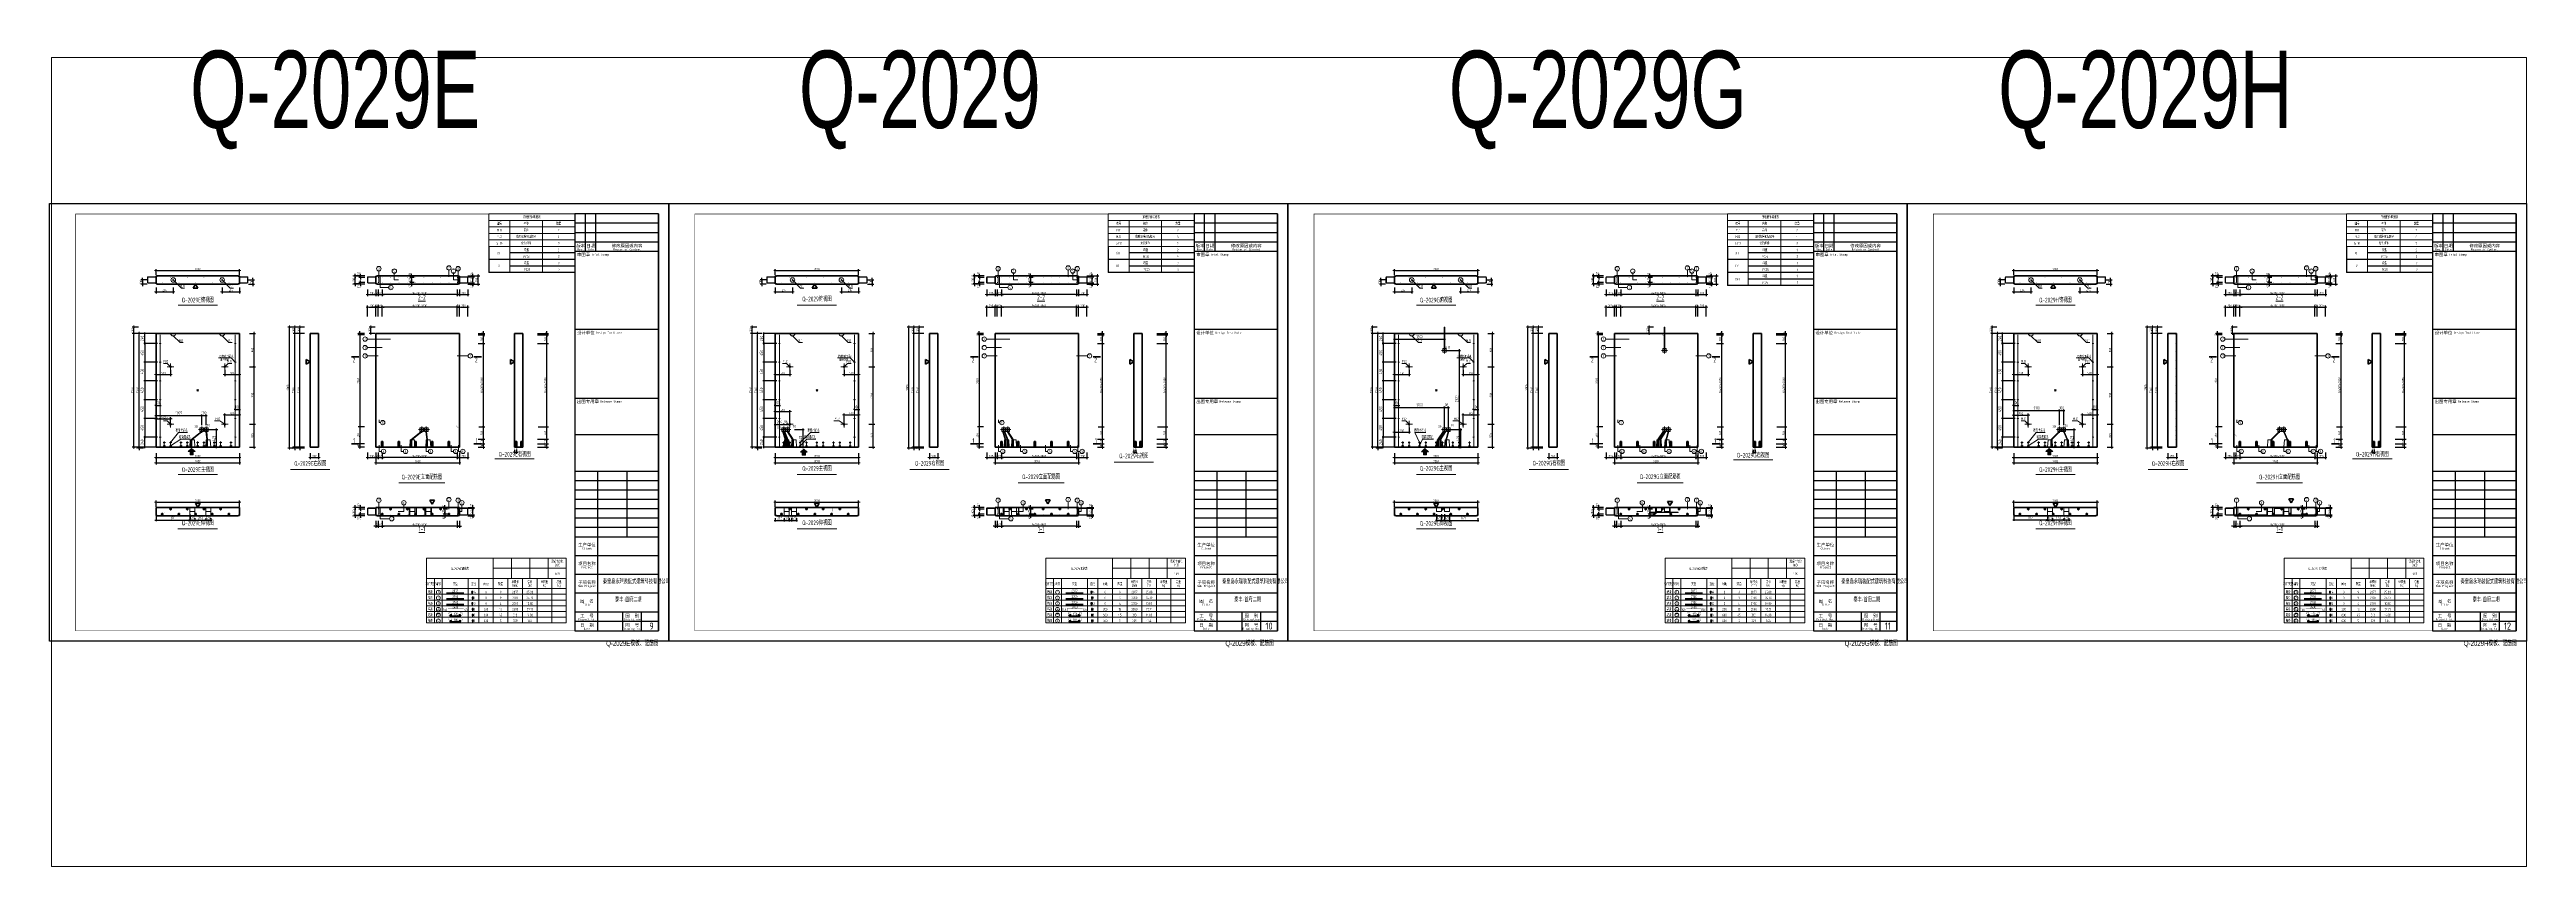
# Model space of a CAD drawing. Extents: x -85320 to 1679916, y -1321939 to 627.
# Drawn here: x 1379940 to 1617540, y -889482 to -811099 of the extents above; entities that cross this region are included whole.
import ezdxf
from ezdxf.enums import TextEntityAlignment as Align

# ---------------------------------------------------------------- set-up
doc = ezdxf.new("R2010")
doc.units = 0
doc.header["$LTSCALE"] = 1000
doc.linetypes.add('DOTE', pattern=[2.42, 2, -0.2, 0.02, -0.2])
doc.linetypes.add('点划线', pattern=[1850, 1200, -300, 50, -300])
for name, color, linetype in [('BORDER', 7, 'Continuous'), ('DIAN BOX', 7, 'Continuous'), ('S_WALL', 9, 'Continuous'), ('TH', 7, 'Continuous'), ('Y-03墙-03预制墙钢筋', 1, 'Continuous'), ('图名', 85, 'Continuous'), ('图框文字', 7, 'Continuous'), ('套筒垫片', 7, 'Continuous'), ('手孔标注', 3, 'Continuous'), ('打印线框', 7, 'Continuous'), ('拉模', 7, 'Continuous'), ('砼墙', 3, 'Continuous'), ('详图符号', 7, 'Continuous')]:
    doc.layers.add(name, color=color, linetype=linetype)
for name, color, linetype, lineweight in [('WCOL', 7, 'Continuous', 0), ('参数表文字', 7, 'Continuous', 18), ('参数表边线', 253, 'Continuous', 18), ('手孔', 6, 'Continuous', 0), ('梁截面纵筋', 1, 'Continuous', 50), ('直线', 7, 'Continuous', 18), ('预制墙图名', 7, 'Continuous', 18), ('预制墙埋件', 8, 'Continuous', 18), ('预制墙墙身水平筋', 130, 'Continuous', 18), ('预制墙墙身纵向受力筋', 1, 'Continuous', 18), ('预制墙墙身纵向非受力筋', 94, 'Continuous', 18), ('预制墙墙身附加筋', 94, 'Continuous', 18), ('预制墙拉筋', 130, 'Continuous', 18), ('预制墙详图孔洞', 9, '点划线', 18), ('预制墙详图标注', 3, 'Continuous', 18), ('预制墙详图轮廓', 3, 'Continuous', 35)]:
    doc.layers.add(name, color=color, linetype=linetype, lineweight=lineweight)
doc.styles.get("Standard").update_dxf_attribs({"font": 'gbenor.shx', "bigfont": 'gbcbig.shx'})
doc.styles.add('TSSD_Dimension', font='tssdeng.shx', dxfattribs={"width": 0.7, "bigfont": 'hztxt.shx'})
doc.styles.add('TSSD_Num', font='tssdeng.shx', dxfattribs={"width": 0.7, "bigfont": 'hztxt.shx'})
doc.styles.add('TSSD_Rein', font='Tssdeng.shx', dxfattribs={"width": 0.7, "bigfont": 'hztxt.shx'})
doc.styles.add('中西文等高字体', font='hztxt_e.shx', dxfattribs={"width": 0.7, "bigfont": 'hbhz.shx'})
doc.styles.add('样式 1', font='yjkeng.shx', dxfattribs={"width": 0.7, "bigfont": 'yjkchn.shx'})
doc.styles.add('样式 2', font='yjkeng.shx', dxfattribs={"width": 0.7, "bigfont": 'yjkchn.shx'})
doc.styles.add('设计院一', font='', dxfattribs={"width": 0.8})
doc.styles.get('设计院一').set_extended_font_data('SimSun')
doc.dimstyles.new('标注', dxfattribs={"dimtxt": 300, "dimasz": 100, "dimexe": 100, "dimexo": 250, "dimgap": 100, "dimtad": 1, "dimdec": 0, "dimlfac": 0.25, "dimzin": 0, "dimdsep": 46, "dimtxsty": 'TSSD_Dimension', "dimblk": 'ARCHTICK', "dimcen": 0, "dimdle": 100, "dimclrt": 7, "dimadec": 0, "dimazin": 0, "dimtfac": 1, "dimtdec": 0, "dimtix": 1, "dimtmove": 2, "dimatfit": 3, "dimfxl": 1, "dimtolj": 1, "dimtzin": 0, "dimarcsym": 0})
doc.dimstyles.new('盈建科结构', dxfattribs={"dimscale": 100, "dimtxt": 2.5, "dimasz": 1, "dimexe": 1.5, "dimexo": 0.625, "dimgap": 0.1, "dimtad": 1, "dimdec": 0, "dimrnd": 1, "dimzin": 0, "dimdsep": 46, "dimtxsty": '样式 1', "dimblk": '_yjkbk', "dimblk1": 'ARCHTICK', "dimblk2": 'ARCHTICK', "dimcen": 0.09, "dimadec": 0, "dimazin": 0, "dimtfac": 1, "dimtdec": 4, "dimtix": 1, "dimtmove": 2, "dimatfit": 3, "dimfxl": 1, "dimtolj": 1, "dimtzin": 0, "dimarcsym": 0})

# ---------------------------------------------------------------- blocks, each defined once
blk = doc.blocks.new('_yjkbk')
blk.add_line((-1, 0), (1.5, 0))
blk.add_lwpolyline([(-0.7, -0.7, 0.5, 0.5, 0), (0.7, 0.7, 0.5, 0.5, 0)], format="xyseb")
blk = doc.blocks.new('*D390')
at = {"layer": 'Defpoints', "color": 0, "transparency": 16777216}
for p in [(1390154, -849754), (1398154, -849754), (1398154, -850254)]:
    blk.add_point(p, dxfattribs=at)
at = {"layer": '预制墙详图标注', "color": 0, "lineweight": -2, "transparency": 16777216}
for p, q in [((1390154, -849816), (1390154, -850404)), ((1390254, -850254), (1398054, -850254)), ((1398154, -849816), (1398154, -850404))]:
    blk.add_line(p, q, dxfattribs=at)
at = {"layer": '预制墙详图标注', "color": 0, "lineweight": -2, "transparency": 16777216, "xscale": 100, "yscale": 100, "zscale": 100, "rotation": 180}
blk.add_blockref('_yjkbk', (1390154, -850254), dxfattribs=at)
at = {"layer": '预制墙详图标注', "color": 0, "lineweight": -2, "transparency": 16777216, "xscale": 100, "yscale": 100, "zscale": 100}
blk.add_blockref('_yjkbk', (1398154, -850254), dxfattribs=at)
at = {"layer": '预制墙详图标注', "color": 0, "transparency": 16777216, "insert": (1394154, -850244), "char_height": 250, "attachment_point": 8, "style": '样式 1'}
blk.add_mtext('\\A1;2000', dxfattribs=at)
blk = doc.blocks.new('_ArchTick')
at = {"color": 0, "linetype": 'ByBlock', "const_width": 0.4}
blk.add_lwpolyline([(-0.5, -0.5), (0.5, 0.5)], dxfattribs=at)
blk = doc.blocks.new('*D391')
at = {"layer": 'Defpoints', "color": 0, "transparency": 16777216}
for p in [(1390154, -850254), (1398154, -850254), (1398154, -850754)]:
    blk.add_point(p, dxfattribs=at)
at = {"layer": '预制墙详图标注', "color": 0, "lineweight": -2, "transparency": 16777216}
for p, q in [((1390154, -850316), (1390154, -850904)), ((1398154, -850316), (1398154, -850904)), ((1390254, -850754), (1398054, -850754))]:
    blk.add_line(p, q, dxfattribs=at)
at = {"layer": '预制墙详图标注', "color": 0, "lineweight": -2, "transparency": 16777216, "xscale": 100, "yscale": 100, "zscale": 100, "rotation": 180}
blk.add_blockref('_yjkbk', (1390154, -850754), dxfattribs=at)
at = {"layer": '预制墙详图标注', "color": 0, "lineweight": -2, "transparency": 16777216, "xscale": 100, "yscale": 100, "zscale": 100}
blk.add_blockref('_yjkbk', (1398154, -850754), dxfattribs=at)
at = {"layer": '预制墙详图标注', "color": 0, "transparency": 16777216, "insert": (1394154, -850744), "char_height": 250, "attachment_point": 8, "style": '样式 1'}
blk.add_mtext('\\A1;2000', dxfattribs=at)
blk = doc.blocks.new('*D392')
at = {"layer": 'Defpoints', "color": 0, "transparency": 16777216}
for p in [(1388527, -849254), (1389027, -849254), (1389027, -849334)]:
    blk.add_point(p, dxfattribs=at)
at = {"layer": '预制墙详图标注', "color": 0, "lineweight": -2, "transparency": 16777216}
for p, q in [((1388965, -849254), (1388377, -849254)), ((1388965, -849334), (1388377, -849334)), ((1388527, -849154), (1388527, -849054)), ((1388527, -849334), (1388527, -849254)), ((1388527, -849434), (1388527, -849534))]:
    blk.add_line(p, q, dxfattribs=at)
at = {"layer": '预制墙详图标注', "color": 0, "lineweight": -2, "transparency": 16777216, "xscale": 100, "yscale": 100, "zscale": 100}
for p, rotation in [((1388527, -849254), 270), ((1388527, -849334), 90)]:
    blk.add_blockref('_yjkbk', p, dxfattribs=dict(at, rotation=rotation))
at = {"layer": '预制墙详图标注', "color": 0, "transparency": 16777216, "insert": (1388517, -849294), "char_height": 250, "attachment_point": 8, "rotation": 90, "style": '样式 1'}
blk.add_mtext('\\A1;20', dxfattribs=at)
blk = doc.blocks.new('*D393')
at = {"layer": 'Defpoints', "color": 0, "transparency": 16777216}
for p in [(1399054, -847054), (1399554, -847054), (1399054, -849254)]:
    blk.add_point(p, dxfattribs=at)
at = {"layer": '预制墙详图标注', "color": 0, "lineweight": -2, "transparency": 16777216}
for p, q in [((1399116, -847054), (1399704, -847054)), ((1399554, -849154), (1399554, -847154)), ((1399116, -849254), (1399704, -849254))]:
    blk.add_line(p, q, dxfattribs=at)
at = {"layer": '预制墙详图标注', "color": 0, "lineweight": -2, "transparency": 16777216, "xscale": 100, "yscale": 100, "zscale": 100}
for p, rotation in [((1399554, -847054), 90), ((1399554, -849254), 270)]:
    blk.add_blockref('_yjkbk', p, dxfattribs=dict(at, rotation=rotation))
at = {"layer": '预制墙详图标注', "color": 0, "transparency": 16777216, "insert": (1399544, -848154), "char_height": 250, "attachment_point": 8, "rotation": 90, "style": '样式 1'}
blk.add_mtext('\\A1;550', dxfattribs=at)
blk = doc.blocks.new('*D394')
at = {"layer": 'Defpoints', "color": 0, "transparency": 16777216}
for p in [(1399054, -838334), (1399554, -838334), (1399054, -841534)]:
    blk.add_point(p, dxfattribs=at)
at = {"layer": '预制墙详图标注', "color": 0, "lineweight": -2, "transparency": 16777216}
for p, q in [((1399116, -838334), (1399704, -838334)), ((1399554, -841434), (1399554, -838434)), ((1399116, -841534), (1399704, -841534))]:
    blk.add_line(p, q, dxfattribs=at)
at = {"layer": '预制墙详图标注', "color": 0, "lineweight": -2, "transparency": 16777216, "xscale": 100, "yscale": 100, "zscale": 100}
for p, rotation in [((1399554, -838334), 90), ((1399554, -841534), 270)]:
    blk.add_blockref('_yjkbk', p, dxfattribs=dict(at, rotation=rotation))
at = {"layer": '预制墙详图标注', "color": 0, "transparency": 16777216, "insert": (1399544, -839934), "char_height": 250, "attachment_point": 8, "rotation": 90, "style": '样式 1'}
blk.add_mtext('\\A1;800', dxfattribs=at)
blk = doc.blocks.new('*D362')
at = {"layer": 'Defpoints', "color": 0, "transparency": 16777216}
for p in [(1388854, -833609), (1389354, -833209), (1389354, -833609)]:
    blk.add_point(p, dxfattribs=at)
at = {"layer": '预制墙详图标注', "color": 0, "lineweight": -2, "transparency": 16777216}
for p, q in [((1389291, -833209), (1388704, -833209)), ((1389291, -833609), (1388704, -833609)), ((1388854, -833109), (1388854, -833009)), ((1388854, -833209), (1388854, -833609)), ((1388854, -833709), (1388854, -833809))]:
    blk.add_line(p, q, dxfattribs=at)
at = {"layer": '预制墙详图标注', "color": 0, "lineweight": -2, "transparency": 16777216, "xscale": 100, "yscale": 100, "zscale": 100}
for p, rotation in [((1388854, -833209), 270), ((1388854, -833609), 90)]:
    blk.add_blockref('_yjkbk', p, dxfattribs=dict(at, rotation=rotation))
at = {"layer": '预制墙详图标注', "color": 0, "transparency": 16777216, "insert": (1388844, -833409), "char_height": 250, "attachment_point": 8, "rotation": 90, "style": '样式 1'}
blk.add_mtext('\\A1;100', dxfattribs=at)
blk = doc.blocks.new('*D363')
at = {"layer": 'Defpoints', "color": 0, "transparency": 16777216}
for p in [(1398954, -833209), (1398954, -833609), (1399454, -833609)]:
    blk.add_point(p, dxfattribs=at)
at = {"layer": '预制墙详图标注', "color": 0, "lineweight": -2, "transparency": 16777216}
for p, q in [((1399016, -833209), (1399604, -833209)), ((1399016, -833609), (1399604, -833609)), ((1399454, -833109), (1399454, -833009)), ((1399454, -833209), (1399454, -833609)), ((1399454, -833709), (1399454, -833809))]:
    blk.add_line(p, q, dxfattribs=at)
at = {"layer": '预制墙详图标注', "color": 0, "lineweight": -2, "transparency": 16777216, "xscale": 100, "yscale": 100, "zscale": 100}
for p, rotation in [((1399454, -833209), 270), ((1399454, -833609), 90)]:
    blk.add_blockref('_yjkbk', p, dxfattribs=dict(at, rotation=rotation))
at = {"layer": '预制墙详图标注', "color": 0, "transparency": 16777216, "insert": (1399444, -833409), "char_height": 250, "attachment_point": 8, "rotation": 90, "style": '样式 1'}
blk.add_mtext('\\A1;100', dxfattribs=at)
blk = doc.blocks.new('*D364')
at = {"layer": 'Defpoints', "color": 0, "transparency": 16777216}
for p in [(1390154, -833859), (1391810, -833859), (1391810, -834359)]:
    blk.add_point(p, dxfattribs=at)
at = {"layer": '预制墙详图标注', "color": 0, "lineweight": -2, "transparency": 16777216}
for p, q in [((1390154, -833921), (1390154, -834509)), ((1391810, -833921), (1391810, -834509)), ((1390254, -834359), (1391710, -834359))]:
    blk.add_line(p, q, dxfattribs=at)
at = {"layer": '预制墙详图标注', "color": 0, "lineweight": -2, "transparency": 16777216, "xscale": 100, "yscale": 100, "zscale": 100, "rotation": 180}
blk.add_blockref('_yjkbk', (1390154, -834359), dxfattribs=at)
at = {"layer": '预制墙详图标注', "color": 0, "lineweight": -2, "transparency": 16777216, "xscale": 100, "yscale": 100, "zscale": 100}
blk.add_blockref('_yjkbk', (1391810, -834359), dxfattribs=at)
at = {"layer": '预制墙详图标注', "color": 0, "transparency": 16777216, "insert": (1390982, -834349), "char_height": 250, "attachment_point": 8, "style": '样式 1'}
blk.add_mtext('\\A1;415', dxfattribs=at)
blk = doc.blocks.new('*D365')
at = {"layer": 'Defpoints', "color": 0, "transparency": 16777216}
for p in [(1396498, -833859), (1398154, -833859), (1398154, -834359)]:
    blk.add_point(p, dxfattribs=at)
at = {"layer": '预制墙详图标注', "color": 0, "lineweight": -2, "transparency": 16777216}
for p, q in [((1396498, -833921), (1396498, -834509)), ((1398154, -833921), (1398154, -834509)), ((1396598, -834359), (1398054, -834359))]:
    blk.add_line(p, q, dxfattribs=at)
at = {"layer": '预制墙详图标注', "color": 0, "lineweight": -2, "transparency": 16777216, "xscale": 100, "yscale": 100, "zscale": 100, "rotation": 180}
blk.add_blockref('_yjkbk', (1396498, -834359), dxfattribs=at)
at = {"layer": '预制墙详图标注', "color": 0, "lineweight": -2, "transparency": 16777216, "xscale": 100, "yscale": 100, "zscale": 100}
blk.add_blockref('_yjkbk', (1398154, -834359), dxfattribs=at)
at = {"layer": '预制墙详图标注', "color": 0, "transparency": 16777216, "insert": (1397326, -834349), "char_height": 250, "attachment_point": 8, "style": '样式 1'}
blk.add_mtext('\\A1;415', dxfattribs=at)
blk = doc.blocks.new('*D366')
at = {"layer": 'Defpoints', "color": 0, "transparency": 16777216}
for p in [(1390154, -832809), (1398154, -832309), (1398154, -832809)]:
    blk.add_point(p, dxfattribs=at)
at = {"layer": '预制墙详图标注', "color": 0, "lineweight": -2, "transparency": 16777216}
for p, q in [((1390154, -832746), (1390154, -832159)), ((1390254, -832309), (1398054, -832309)), ((1398154, -832746), (1398154, -832159))]:
    blk.add_line(p, q, dxfattribs=at)
at = {"layer": '预制墙详图标注', "color": 0, "lineweight": -2, "transparency": 16777216, "xscale": 100, "yscale": 100, "zscale": 100, "rotation": 180}
blk.add_blockref('_yjkbk', (1390154, -832309), dxfattribs=at)
at = {"layer": '预制墙详图标注', "color": 0, "lineweight": -2, "transparency": 16777216, "xscale": 100, "yscale": 100, "zscale": 100}
blk.add_blockref('_yjkbk', (1398154, -832309), dxfattribs=at)
at = {"layer": '预制墙详图标注', "color": 0, "transparency": 16777216, "insert": (1394154, -832299), "char_height": 250, "attachment_point": 8, "style": '样式 1'}
blk.add_mtext('\\A1;2000', dxfattribs=at)
blk = doc.blocks.new('*D367')
at = {"layer": 'Defpoints', "color": 0, "transparency": 16777216}
for p in [(1404954, -849754), (1405754, -849754), (1405754, -850254)]:
    blk.add_point(p, dxfattribs=at)
at = {"layer": '预制墙详图标注', "color": 0, "lineweight": -2, "transparency": 16777216}
for p, q in [((1404954, -849816), (1404954, -850404)), ((1405054, -850254), (1405654, -850254)), ((1405754, -849816), (1405754, -850404))]:
    blk.add_line(p, q, dxfattribs=at)
at = {"layer": '预制墙详图标注', "color": 0, "lineweight": -2, "transparency": 16777216, "xscale": 100, "yscale": 100, "zscale": 100, "rotation": 180}
blk.add_blockref('_yjkbk', (1404954, -850254), dxfattribs=at)
at = {"layer": '预制墙详图标注', "color": 0, "lineweight": -2, "transparency": 16777216, "xscale": 100, "yscale": 100, "zscale": 100}
blk.add_blockref('_yjkbk', (1405754, -850254), dxfattribs=at)
at = {"layer": '预制墙详图标注', "color": 0, "transparency": 16777216, "insert": (1405354, -850244), "char_height": 250, "attachment_point": 8, "style": '样式 1'}
blk.add_mtext('\\A1;200', dxfattribs=at)
blk = doc.blocks.new('*D368')
at = {"layer": 'Defpoints', "color": 0, "transparency": 16777216}
for p in [(1403954, -849254), (1404454, -849254), (1404454, -849334)]:
    blk.add_point(p, dxfattribs=at)
at = {"layer": '预制墙详图标注', "color": 0, "lineweight": -2, "transparency": 16777216}
for p, q in [((1404391, -849254), (1403804, -849254)), ((1404391, -849334), (1403804, -849334)), ((1403954, -849154), (1403954, -849054)), ((1403954, -849334), (1403954, -849254)), ((1403954, -849434), (1403954, -849534))]:
    blk.add_line(p, q, dxfattribs=at)
at = {"layer": '预制墙详图标注', "color": 0, "lineweight": -2, "transparency": 16777216, "xscale": 100, "yscale": 100, "zscale": 100}
for p, rotation in [((1403954, -849254), 270), ((1403954, -849334), 90)]:
    blk.add_blockref('_yjkbk', p, dxfattribs=dict(at, rotation=rotation))
at = {"layer": '预制墙详图标注', "color": 0, "transparency": 16777216, "insert": (1403944, -849294), "char_height": 250, "attachment_point": 8, "rotation": 90, "style": '样式 1'}
blk.add_mtext('\\A1;20', dxfattribs=at)
blk = doc.blocks.new('*D369')
at = {"layer": 'Defpoints', "color": 0, "transparency": 16777216}
for p in [(1403454, -849254), (1403954, -849254), (1403954, -849334)]:
    blk.add_point(p, dxfattribs=at)
at = {"layer": '预制墙详图标注', "color": 0, "lineweight": -2, "transparency": 16777216}
for p, q in [((1403891, -849254), (1403304, -849254)), ((1403891, -849334), (1403304, -849334)), ((1403454, -849154), (1403454, -849054)), ((1403454, -849334), (1403454, -849254)), ((1403454, -849434), (1403454, -849534))]:
    blk.add_line(p, q, dxfattribs=at)
at = {"layer": '预制墙详图标注', "color": 0, "lineweight": -2, "transparency": 16777216, "xscale": 100, "yscale": 100, "zscale": 100}
for p, rotation in [((1403454, -849254), 270), ((1403454, -849334), 90)]:
    blk.add_blockref('_yjkbk', p, dxfattribs=dict(at, rotation=rotation))
at = {"layer": '预制墙详图标注', "color": 0, "transparency": 16777216, "insert": (1403444, -849294), "char_height": 250, "attachment_point": 8, "rotation": 90, "style": '样式 1'}
blk.add_mtext('\\A1;20', dxfattribs=at)
blk = doc.blocks.new('*D370')
at = {"layer": 'Defpoints', "color": 0, "transparency": 16777216}
for p in [(1402954, -837734), (1403454, -837734), (1403454, -849334)]:
    blk.add_point(p, dxfattribs=at)
at = {"layer": '预制墙详图标注', "color": 0, "lineweight": -2, "transparency": 16777216}
for p, q in [((1403391, -837734), (1402804, -837734)), ((1402954, -849234), (1402954, -837834)), ((1403391, -849334), (1402804, -849334))]:
    blk.add_line(p, q, dxfattribs=at)
at = {"layer": '预制墙详图标注', "color": 0, "lineweight": -2, "transparency": 16777216, "xscale": 100, "yscale": 100, "zscale": 100}
for p, rotation in [((1402954, -837734), 90), ((1402954, -849334), 270)]:
    blk.add_blockref('_yjkbk', p, dxfattribs=dict(at, rotation=rotation))
at = {"layer": '预制墙详图标注', "color": 0, "transparency": 16777216, "insert": (1402944, -843534), "char_height": 250, "attachment_point": 8, "rotation": 90, "style": '样式 1'}
blk.add_mtext('\\A1;2900', dxfattribs=at)
blk = doc.blocks.new('*D371')
at = {"layer": 'Defpoints', "color": 0, "transparency": 16777216}
for p in [(1410454, -849754), (1411254, -849754), (1411254, -850254)]:
    blk.add_point(p, dxfattribs=at)
at = {"layer": '预制墙详图标注', "color": 0, "lineweight": -2, "transparency": 16777216}
for p, q in [((1410454, -849754), (1410454, -850404)), ((1410554, -850254), (1411154, -850254)), ((1411254, -849754), (1411254, -850404))]:
    blk.add_line(p, q, dxfattribs=at)
at = {"layer": '预制墙详图标注', "color": 0, "lineweight": -2, "transparency": 16777216, "xscale": 100, "yscale": 100, "zscale": 100, "rotation": 180}
blk.add_blockref('_yjkbk', (1410454, -850254), dxfattribs=at)
at = {"layer": '预制墙详图标注', "color": 0, "lineweight": -2, "transparency": 16777216, "xscale": 100, "yscale": 100, "zscale": 100}
blk.add_blockref('_yjkbk', (1411254, -850254), dxfattribs=at)
at = {"layer": '预制墙详图标注', "color": 0, "transparency": 16777216, "insert": (1410854, -850244), "char_height": 250, "attachment_point": 8, "style": '样式 1'}
blk.add_mtext('\\A1;200', dxfattribs=at)
blk = doc.blocks.new('*D372')
at = {"layer": 'Defpoints', "color": 0, "transparency": 16777216}
for p in [(1411254, -849754), (1411454, -849754), (1411454, -850254)]:
    blk.add_point(p, dxfattribs=at)
at = {"layer": '预制墙详图标注', "color": 0, "lineweight": -2, "transparency": 16777216}
for p, q in [((1411154, -850254), (1411054, -850254)), ((1411254, -849754), (1411254, -850404)), ((1411254, -850254), (1411454, -850254)), ((1411454, -849754), (1411454, -850404)), ((1411554, -850254), (1411654, -850254))]:
    blk.add_line(p, q, dxfattribs=at)
at = {"layer": '预制墙详图标注', "color": 0, "lineweight": -2, "transparency": 16777216, "xscale": 100, "yscale": 100, "zscale": 100}
blk.add_blockref('_yjkbk', (1411254, -850254), dxfattribs=at)
at = {"layer": '预制墙详图标注', "color": 0, "lineweight": -2, "transparency": 16777216, "xscale": 100, "yscale": 100, "zscale": 100, "rotation": 180}
blk.add_blockref('_yjkbk', (1411454, -850254), dxfattribs=at)
at = {"layer": '预制墙详图标注', "color": 0, "transparency": 16777216, "insert": (1411354, -850244), "char_height": 250, "attachment_point": 8, "style": '样式 1'}
blk.add_mtext('\\A1;50', dxfattribs=at)
blk = doc.blocks.new('*D373')
at = {"layer": 'Defpoints', "color": 0, "transparency": 16777216}
for p in [(1411454, -849754), (1411854, -849754), (1411854, -850254)]:
    blk.add_point(p, dxfattribs=at)
at = {"layer": '预制墙详图标注', "color": 0, "lineweight": -2, "transparency": 16777216}
for p, q in [((1411354, -850254), (1411254, -850254)), ((1411454, -849754), (1411454, -850404)), ((1411454, -850254), (1411854, -850254)), ((1411854, -849754), (1411854, -850404)), ((1411954, -850254), (1412054, -850254))]:
    blk.add_line(p, q, dxfattribs=at)
at = {"layer": '预制墙详图标注', "color": 0, "lineweight": -2, "transparency": 16777216, "xscale": 100, "yscale": 100, "zscale": 100}
blk.add_blockref('_yjkbk', (1411454, -850254), dxfattribs=at)
at = {"layer": '预制墙详图标注', "color": 0, "lineweight": -2, "transparency": 16777216, "xscale": 100, "yscale": 100, "zscale": 100, "rotation": 180}
blk.add_blockref('_yjkbk', (1411854, -850254), dxfattribs=at)
at = {"layer": '预制墙详图标注', "color": 0, "transparency": 16777216, "insert": (1411654, -850244), "char_height": 250, "attachment_point": 8, "style": '样式 1'}
blk.add_mtext('\\A1;100', dxfattribs=at)
blk = doc.blocks.new('*D374')
at = {"layer": 'Defpoints', "color": 0, "transparency": 16777216}
for p in [(1411854, -849754), (1411854, -850254), (1419054, -849754)]:
    blk.add_point(p, dxfattribs=at)
at = {"layer": '预制墙详图标注', "color": 0, "lineweight": -2, "transparency": 16777216}
for p, q in [((1411854, -849816), (1411854, -850404)), ((1418954, -850254), (1411954, -850254)), ((1419054, -849816), (1419054, -850404))]:
    blk.add_line(p, q, dxfattribs=at)
at = {"layer": '预制墙详图标注', "color": 0, "lineweight": -2, "transparency": 16777216, "xscale": 100, "yscale": 100, "zscale": 100, "rotation": 180}
blk.add_blockref('_yjkbk', (1411854, -850254), dxfattribs=at)
at = {"layer": '预制墙详图标注', "color": 0, "lineweight": -2, "transparency": 16777216, "xscale": 100, "yscale": 100, "zscale": 100}
blk.add_blockref('_yjkbk', (1419054, -850254), dxfattribs=at)
at = {"layer": '预制墙详图标注', "color": 0, "transparency": 16777216, "insert": (1415454, -850244), "char_height": 250, "attachment_point": 8, "style": '样式 1'}
blk.add_mtext('\\A1;9×200=1800', dxfattribs=at)
blk = doc.blocks.new('*D375')
at = {"layer": 'Defpoints', "color": 0, "transparency": 16777216}
for p in [(1419054, -849754), (1419254, -849754), (1419254, -850254)]:
    blk.add_point(p, dxfattribs=at)
at = {"layer": '预制墙详图标注', "color": 0, "lineweight": -2, "transparency": 16777216}
for p, q in [((1418954, -850254), (1418854, -850254)), ((1419054, -849754), (1419054, -850404)), ((1419054, -850254), (1419254, -850254)), ((1419254, -849754), (1419254, -850404)), ((1419354, -850254), (1419454, -850254))]:
    blk.add_line(p, q, dxfattribs=at)
at = {"layer": '预制墙详图标注', "color": 0, "lineweight": -2, "transparency": 16777216, "xscale": 100, "yscale": 100, "zscale": 100}
blk.add_blockref('_yjkbk', (1419054, -850254), dxfattribs=at)
at = {"layer": '预制墙详图标注', "color": 0, "lineweight": -2, "transparency": 16777216, "xscale": 100, "yscale": 100, "zscale": 100, "rotation": 180}
blk.add_blockref('_yjkbk', (1419254, -850254), dxfattribs=at)
at = {"layer": '预制墙详图标注', "color": 0, "transparency": 16777216, "insert": (1419154, -850244), "char_height": 250, "attachment_point": 8, "style": '样式 1'}
blk.add_mtext('\\A1;50', dxfattribs=at)
blk = doc.blocks.new('*D376')
at = {"layer": 'Defpoints', "color": 0, "transparency": 16777216}
for p in [(1419254, -849754), (1420054, -849754), (1420054, -850254)]:
    blk.add_point(p, dxfattribs=at)
at = {"layer": '预制墙详图标注', "color": 0, "lineweight": -2, "transparency": 16777216}
for p, q in [((1419254, -849754), (1419254, -850404)), ((1419354, -850254), (1419954, -850254)), ((1420054, -849754), (1420054, -850404))]:
    blk.add_line(p, q, dxfattribs=at)
at = {"layer": '预制墙详图标注', "color": 0, "lineweight": -2, "transparency": 16777216, "xscale": 100, "yscale": 100, "zscale": 100, "rotation": 180}
blk.add_blockref('_yjkbk', (1419254, -850254), dxfattribs=at)
at = {"layer": '预制墙详图标注', "color": 0, "lineweight": -2, "transparency": 16777216, "xscale": 100, "yscale": 100, "zscale": 100}
blk.add_blockref('_yjkbk', (1420054, -850254), dxfattribs=at)
at = {"layer": '预制墙详图标注', "color": 0, "transparency": 16777216, "insert": (1419654, -850244), "char_height": 250, "attachment_point": 8, "style": '样式 1'}
blk.add_mtext('\\A1;200', dxfattribs=at)
blk = doc.blocks.new('*D377')
at = {"layer": 'Defpoints', "color": 0, "transparency": 16777216}
for p in [(1411254, -835820), (1410454, -836770), (1411254, -836770)]:
    blk.add_point(p, dxfattribs=at)
at = {"layer": '预制墙详图标注', "color": 0, "lineweight": -2, "transparency": 16777216}
for p, q in [((1410454, -836707), (1410454, -835670)), ((1410554, -835820), (1411154, -835820)), ((1411254, -836707), (1411254, -835670))]:
    blk.add_line(p, q, dxfattribs=at)
at = {"layer": '预制墙详图标注', "color": 0, "lineweight": -2, "transparency": 16777216, "xscale": 100, "yscale": 100, "zscale": 100, "rotation": 180}
blk.add_blockref('_yjkbk', (1410454, -835820), dxfattribs=at)
at = {"layer": '预制墙详图标注', "color": 0, "lineweight": -2, "transparency": 16777216, "xscale": 100, "yscale": 100, "zscale": 100}
blk.add_blockref('_yjkbk', (1411254, -835820), dxfattribs=at)
at = {"layer": '预制墙详图标注', "color": 0, "transparency": 16777216, "insert": (1410854, -835810), "char_height": 250, "attachment_point": 8, "style": '样式 1'}
blk.add_mtext('\\A1;200', dxfattribs=at)
blk = doc.blocks.new('*D378')
at = {"layer": 'Defpoints', "color": 0, "transparency": 16777216}
for p in [(1411454, -835820), (1411254, -836770), (1411454, -836770)]:
    blk.add_point(p, dxfattribs=at)
at = {"layer": '预制墙详图标注', "color": 0, "lineweight": -2, "transparency": 16777216}
for p, q in [((1411154, -835820), (1411054, -835820)), ((1411254, -836707), (1411254, -835670)), ((1411254, -835820), (1411454, -835820)), ((1411454, -836707), (1411454, -835670)), ((1411554, -835820), (1411654, -835820))]:
    blk.add_line(p, q, dxfattribs=at)
at = {"layer": '预制墙详图标注', "color": 0, "lineweight": -2, "transparency": 16777216, "xscale": 100, "yscale": 100, "zscale": 100}
blk.add_blockref('_yjkbk', (1411254, -835820), dxfattribs=at)
at = {"layer": '预制墙详图标注', "color": 0, "lineweight": -2, "transparency": 16777216, "xscale": 100, "yscale": 100, "zscale": 100, "rotation": 180}
blk.add_blockref('_yjkbk', (1411454, -835820), dxfattribs=at)
at = {"layer": '预制墙详图标注', "color": 0, "transparency": 16777216, "insert": (1411354, -835810), "char_height": 250, "attachment_point": 8, "style": '样式 1'}
blk.add_mtext('\\A1;50', dxfattribs=at)
blk = doc.blocks.new('*D379')
at = {"layer": 'Defpoints', "color": 0, "transparency": 16777216}
for p in [(1411854, -835820), (1411454, -836770), (1411854, -836770)]:
    blk.add_point(p, dxfattribs=at)
at = {"layer": '预制墙详图标注', "color": 0, "lineweight": -2, "transparency": 16777216}
for p, q in [((1411354, -835820), (1411254, -835820)), ((1411454, -836707), (1411454, -835670)), ((1411454, -835820), (1411854, -835820)), ((1411854, -836707), (1411854, -835670)), ((1411954, -835820), (1412054, -835820))]:
    blk.add_line(p, q, dxfattribs=at)
at = {"layer": '预制墙详图标注', "color": 0, "lineweight": -2, "transparency": 16777216, "xscale": 100, "yscale": 100, "zscale": 100}
blk.add_blockref('_yjkbk', (1411454, -835820), dxfattribs=at)
at = {"layer": '预制墙详图标注', "color": 0, "lineweight": -2, "transparency": 16777216, "xscale": 100, "yscale": 100, "zscale": 100, "rotation": 180}
blk.add_blockref('_yjkbk', (1411854, -835820), dxfattribs=at)
at = {"layer": '预制墙详图标注', "color": 0, "transparency": 16777216, "insert": (1411654, -835810), "char_height": 250, "attachment_point": 8, "style": '样式 1'}
blk.add_mtext('\\A1;100', dxfattribs=at)
blk = doc.blocks.new('*D380')
at = {"layer": 'Defpoints', "color": 0, "transparency": 16777216}
for p in [(1411854, -835820), (1411854, -836770), (1419054, -836770)]:
    blk.add_point(p, dxfattribs=at)
at = {"layer": '预制墙详图标注', "color": 0, "lineweight": -2, "transparency": 16777216}
for p, q in [((1411854, -836707), (1411854, -835670)), ((1418954, -835820), (1411954, -835820)), ((1419054, -836707), (1419054, -835670))]:
    blk.add_line(p, q, dxfattribs=at)
at = {"layer": '预制墙详图标注', "color": 0, "lineweight": -2, "transparency": 16777216, "xscale": 100, "yscale": 100, "zscale": 100, "rotation": 180}
blk.add_blockref('_yjkbk', (1411854, -835820), dxfattribs=at)
at = {"layer": '预制墙详图标注', "color": 0, "lineweight": -2, "transparency": 16777216, "xscale": 100, "yscale": 100, "zscale": 100}
blk.add_blockref('_yjkbk', (1419054, -835820), dxfattribs=at)
at = {"layer": '预制墙详图标注', "color": 0, "transparency": 16777216, "insert": (1415454, -835810), "char_height": 250, "attachment_point": 8, "style": '样式 1'}
blk.add_mtext('\\A1;9×200=1800', dxfattribs=at)
blk = doc.blocks.new('*D381')
at = {"layer": 'Defpoints', "color": 0, "transparency": 16777216}
for p in [(1419254, -835820), (1419054, -836770), (1419254, -836770)]:
    blk.add_point(p, dxfattribs=at)
at = {"layer": '预制墙详图标注', "color": 0, "lineweight": -2, "transparency": 16777216}
for p, q in [((1418954, -835820), (1418854, -835820)), ((1419054, -836707), (1419054, -835670)), ((1419054, -835820), (1419254, -835820)), ((1419254, -836707), (1419254, -835670)), ((1419354, -835820), (1419454, -835820))]:
    blk.add_line(p, q, dxfattribs=at)
at = {"layer": '预制墙详图标注', "color": 0, "lineweight": -2, "transparency": 16777216, "xscale": 100, "yscale": 100, "zscale": 100}
blk.add_blockref('_yjkbk', (1419054, -835820), dxfattribs=at)
at = {"layer": '预制墙详图标注', "color": 0, "lineweight": -2, "transparency": 16777216, "xscale": 100, "yscale": 100, "zscale": 100, "rotation": 180}
blk.add_blockref('_yjkbk', (1419254, -835820), dxfattribs=at)
at = {"layer": '预制墙详图标注', "color": 0, "transparency": 16777216, "insert": (1419154, -835810), "char_height": 250, "attachment_point": 8, "style": '样式 1'}
blk.add_mtext('\\A1;50', dxfattribs=at)
blk = doc.blocks.new('*D382')
at = {"layer": 'Defpoints', "color": 0, "transparency": 16777216}
for p in [(1420054, -835820), (1419254, -836770), (1420054, -836770)]:
    blk.add_point(p, dxfattribs=at)
at = {"layer": '预制墙详图标注', "color": 0, "lineweight": -2, "transparency": 16777216}
for p, q in [((1419254, -836707), (1419254, -835670)), ((1419354, -835820), (1419954, -835820)), ((1420054, -836707), (1420054, -835670))]:
    blk.add_line(p, q, dxfattribs=at)
at = {"layer": '预制墙详图标注', "color": 0, "lineweight": -2, "transparency": 16777216, "xscale": 100, "yscale": 100, "zscale": 100, "rotation": 180}
blk.add_blockref('_yjkbk', (1419254, -835820), dxfattribs=at)
at = {"layer": '预制墙详图标注', "color": 0, "lineweight": -2, "transparency": 16777216, "xscale": 100, "yscale": 100, "zscale": 100}
blk.add_blockref('_yjkbk', (1420054, -835820), dxfattribs=at)
at = {"layer": '预制墙详图标注', "color": 0, "transparency": 16777216, "insert": (1419654, -835810), "char_height": 250, "attachment_point": 8, "style": '样式 1'}
blk.add_mtext('\\A1;200', dxfattribs=at)
blk = doc.blocks.new('*D383')
at = {"layer": 'Defpoints', "color": 0, "transparency": 16777216}
for p in [(1411254, -850254), (1419254, -850254), (1419254, -850754)]:
    blk.add_point(p, dxfattribs=at)
at = {"layer": '预制墙详图标注', "color": 0, "lineweight": -2, "transparency": 16777216}
for p, q in [((1411254, -850316), (1411254, -850904)), ((1419254, -850316), (1419254, -850904)), ((1411354, -850754), (1419154, -850754))]:
    blk.add_line(p, q, dxfattribs=at)
at = {"layer": '预制墙详图标注', "color": 0, "lineweight": -2, "transparency": 16777216, "xscale": 100, "yscale": 100, "zscale": 100, "rotation": 180}
blk.add_blockref('_yjkbk', (1411254, -850754), dxfattribs=at)
at = {"layer": '预制墙详图标注', "color": 0, "lineweight": -2, "transparency": 16777216, "xscale": 100, "yscale": 100, "zscale": 100}
blk.add_blockref('_yjkbk', (1419254, -850754), dxfattribs=at)
at = {"layer": '预制墙详图标注', "color": 0, "transparency": 16777216, "insert": (1415254, -850744), "char_height": 250, "attachment_point": 8, "style": '样式 1'}
blk.add_mtext('\\A1;2000', dxfattribs=at)
blk = doc.blocks.new('*D384')
at = {"layer": 'Defpoints', "color": 0, "transparency": 16777216}
for p in [(1409704, -849254), (1410204, -848934), (1410204, -849254)]:
    blk.add_point(p, dxfattribs=at)
at = {"layer": '预制墙详图标注', "color": 0, "lineweight": -2, "transparency": 16777216}
for p, q in [((1410141, -848934), (1409554, -848934)), ((1410141, -849254), (1409554, -849254)), ((1409704, -849034), (1409704, -849154))]:
    blk.add_line(p, q, dxfattribs=at)
at = {"layer": '预制墙详图标注', "color": 0, "lineweight": -2, "transparency": 16777216, "xscale": 100, "yscale": 100, "zscale": 100}
for p, rotation in [((1409704, -848934), 90), ((1409704, -849254), 270)]:
    blk.add_blockref('_yjkbk', p, dxfattribs=dict(at, rotation=rotation))
at = {"layer": '预制墙详图标注', "color": 0, "transparency": 16777216, "insert": (1409694, -849094), "char_height": 250, "attachment_point": 8, "rotation": 90, "style": '样式 1'}
blk.add_mtext('\\A1;80', dxfattribs=at)
blk = doc.blocks.new('*D385')
at = {"layer": 'Defpoints', "color": 0, "transparency": 16777216}
for p in [(1410204, -847294), (1409704, -848934), (1410204, -848934)]:
    blk.add_point(p, dxfattribs=at)
at = {"layer": '预制墙详图标注', "color": 0, "lineweight": -2, "transparency": 16777216}
for p, q in [((1410141, -847294), (1409554, -847294)), ((1409704, -847394), (1409704, -848834)), ((1410141, -848934), (1409554, -848934))]:
    blk.add_line(p, q, dxfattribs=at)
at = {"layer": '预制墙详图标注', "color": 0, "lineweight": -2, "transparency": 16777216, "xscale": 100, "yscale": 100, "zscale": 100}
for p, rotation in [((1409704, -847294), 90), ((1409704, -848934), 270)]:
    blk.add_blockref('_yjkbk', p, dxfattribs=dict(at, rotation=rotation))
at = {"layer": '预制墙详图标注', "color": 0, "transparency": 16777216, "insert": (1409694, -848114), "char_height": 250, "attachment_point": 8, "rotation": 90, "style": '样式 1'}
blk.add_mtext('\\A1;410', dxfattribs=at)
blk = doc.blocks.new('*D386')
at = {"layer": 'Defpoints', "color": 0, "transparency": 16777216}
for p in [(1421054, -848934), (1421054, -849254), (1421554, -848934)]:
    blk.add_point(p, dxfattribs=at)
at = {"layer": '预制墙详图标注', "color": 0, "lineweight": -2, "transparency": 16777216}
for p, q in [((1421054, -848934), (1421704, -848934)), ((1421054, -849254), (1421704, -849254)), ((1421554, -849154), (1421554, -849034))]:
    blk.add_line(p, q, dxfattribs=at)
at = {"layer": '预制墙详图标注', "color": 0, "lineweight": -2, "transparency": 16777216, "xscale": 100, "yscale": 100, "zscale": 100}
for p, rotation in [((1421554, -848934), 90), ((1421554, -849254), 270)]:
    blk.add_blockref('_yjkbk', p, dxfattribs=dict(at, rotation=rotation))
at = {"layer": '预制墙详图标注', "color": 0, "transparency": 16777216, "insert": (1421544, -849094), "char_height": 250, "attachment_point": 8, "rotation": 90, "style": '样式 1'}
blk.add_mtext('\\A1;80', dxfattribs=at)
blk = doc.blocks.new('*D387')
at = {"layer": 'Defpoints', "color": 0, "transparency": 16777216}
for p in [(1421054, -848494), (1421054, -848934), (1421554, -848494)]:
    blk.add_point(p, dxfattribs=at)
at = {"layer": '预制墙详图标注', "color": 0, "lineweight": -2, "transparency": 16777216}
for p, q in [((1421054, -848494), (1421704, -848494)), ((1421054, -848934), (1421704, -848934)), ((1421554, -848834), (1421554, -848594))]:
    blk.add_line(p, q, dxfattribs=at)
at = {"layer": '预制墙详图标注', "color": 0, "lineweight": -2, "transparency": 16777216, "xscale": 100, "yscale": 100, "zscale": 100}
for p, rotation in [((1421554, -848494), 90), ((1421554, -848934), 270)]:
    blk.add_blockref('_yjkbk', p, dxfattribs=dict(at, rotation=rotation))
at = {"layer": '预制墙详图标注', "color": 0, "transparency": 16777216, "insert": (1421544, -848714), "char_height": 250, "attachment_point": 8, "rotation": 90, "style": '样式 1'}
blk.add_mtext('\\A1;110', dxfattribs=at)
blk = doc.blocks.new('*D388')
at = {"layer": 'Defpoints', "color": 0, "transparency": 16777216}
for p in [(1421054, -847294), (1421554, -847294), (1421054, -848494)]:
    blk.add_point(p, dxfattribs=at)
at = {"layer": '预制墙详图标注', "color": 0, "lineweight": -2, "transparency": 16777216}
for p, q in [((1421116, -847294), (1421704, -847294)), ((1421554, -848394), (1421554, -847394)), ((1421116, -848494), (1421704, -848494))]:
    blk.add_line(p, q, dxfattribs=at)
at = {"layer": '预制墙详图标注', "color": 0, "lineweight": -2, "transparency": 16777216, "xscale": 100, "yscale": 100, "zscale": 100}
for p, rotation in [((1421554, -847294), 90), ((1421554, -848494), 270)]:
    blk.add_blockref('_yjkbk', p, dxfattribs=dict(at, rotation=rotation))
at = {"layer": '预制墙详图标注', "color": 0, "transparency": 16777216, "insert": (1421544, -847894), "char_height": 250, "attachment_point": 8, "rotation": 90, "style": '样式 1'}
blk.add_mtext('\\A1;300', dxfattribs=at)
blk = doc.blocks.new('*D389')
at = {"layer": 'Defpoints', "color": 0, "transparency": 16777216}
for p in [(1421054, -839294), (1421554, -839294), (1421054, -847294)]:
    blk.add_point(p, dxfattribs=at)
at = {"layer": '预制墙详图标注', "color": 0, "lineweight": -2, "transparency": 16777216}
for p, q in [((1421116, -839294), (1421704, -839294)), ((1421554, -847194), (1421554, -839394)), ((1421116, -847294), (1421704, -847294))]:
    blk.add_line(p, q, dxfattribs=at)
at = {"layer": '预制墙详图标注', "color": 0, "lineweight": -2, "transparency": 16777216, "xscale": 100, "yscale": 100, "zscale": 100}
for p, rotation in [((1421554, -839294), 90), ((1421554, -847294), 270)]:
    blk.add_blockref('_yjkbk', p, dxfattribs=dict(at, rotation=rotation))
at = {"layer": '预制墙详图标注', "color": 0, "transparency": 16777216, "insert": (1421544, -843294), "char_height": 250, "attachment_point": 8, "rotation": 90, "style": '样式 1'}
blk.add_mtext('\\A1;10×200=2000', dxfattribs=at)
blk = doc.blocks.new('*D395')
at = {"layer": 'Defpoints', "color": 0, "transparency": 16777216}
for p in [(1410454, -834109), (1411254, -834109), (1411254, -834609)]:
    blk.add_point(p, dxfattribs=at)
at = {"layer": '预制墙详图标注', "color": 0, "lineweight": -2, "transparency": 16777216}
for p, q in [((1410454, -834109), (1410454, -834759)), ((1410554, -834609), (1411154, -834609)), ((1411254, -834109), (1411254, -834759))]:
    blk.add_line(p, q, dxfattribs=at)
at = {"layer": '预制墙详图标注', "color": 0, "lineweight": -2, "transparency": 16777216, "xscale": 100, "yscale": 100, "zscale": 100, "rotation": 180}
blk.add_blockref('_yjkbk', (1410454, -834609), dxfattribs=at)
at = {"layer": '预制墙详图标注', "color": 0, "lineweight": -2, "transparency": 16777216, "xscale": 100, "yscale": 100, "zscale": 100}
blk.add_blockref('_yjkbk', (1411254, -834609), dxfattribs=at)
at = {"layer": '预制墙详图标注', "color": 0, "transparency": 16777216, "insert": (1410854, -834599), "char_height": 250, "attachment_point": 8, "style": '样式 1'}
blk.add_mtext('\\A1;200', dxfattribs=at)
blk = doc.blocks.new('*D396')
at = {"layer": 'Defpoints', "color": 0, "transparency": 16777216}
for p in [(1411254, -834109), (1411454, -834109), (1411454, -834609)]:
    blk.add_point(p, dxfattribs=at)
at = {"layer": '预制墙详图标注', "color": 0, "lineweight": -2, "transparency": 16777216}
for p, q in [((1411154, -834609), (1411054, -834609)), ((1411254, -834109), (1411254, -834759)), ((1411254, -834609), (1411454, -834609)), ((1411454, -834109), (1411454, -834759)), ((1411554, -834609), (1411654, -834609))]:
    blk.add_line(p, q, dxfattribs=at)
at = {"layer": '预制墙详图标注', "color": 0, "lineweight": -2, "transparency": 16777216, "xscale": 100, "yscale": 100, "zscale": 100}
blk.add_blockref('_yjkbk', (1411254, -834609), dxfattribs=at)
at = {"layer": '预制墙详图标注', "color": 0, "lineweight": -2, "transparency": 16777216, "xscale": 100, "yscale": 100, "zscale": 100, "rotation": 180}
blk.add_blockref('_yjkbk', (1411454, -834609), dxfattribs=at)
at = {"layer": '预制墙详图标注', "color": 0, "transparency": 16777216, "insert": (1411354, -834599), "char_height": 250, "attachment_point": 8, "style": '样式 1'}
blk.add_mtext('\\A1;50', dxfattribs=at)
blk = doc.blocks.new('*D397')
at = {"layer": 'Defpoints', "color": 0, "transparency": 16777216}
for p in [(1411454, -834109), (1411854, -834109), (1411854, -834609)]:
    blk.add_point(p, dxfattribs=at)
at = {"layer": '预制墙详图标注', "color": 0, "lineweight": -2, "transparency": 16777216}
for p, q in [((1411354, -834609), (1411254, -834609)), ((1411454, -834109), (1411454, -834759)), ((1411454, -834609), (1411854, -834609)), ((1411854, -834109), (1411854, -834759)), ((1411954, -834609), (1412054, -834609))]:
    blk.add_line(p, q, dxfattribs=at)
at = {"layer": '预制墙详图标注', "color": 0, "lineweight": -2, "transparency": 16777216, "xscale": 100, "yscale": 100, "zscale": 100}
blk.add_blockref('_yjkbk', (1411454, -834609), dxfattribs=at)
at = {"layer": '预制墙详图标注', "color": 0, "lineweight": -2, "transparency": 16777216, "xscale": 100, "yscale": 100, "zscale": 100, "rotation": 180}
blk.add_blockref('_yjkbk', (1411854, -834609), dxfattribs=at)
at = {"layer": '预制墙详图标注', "color": 0, "transparency": 16777216, "insert": (1411654, -834599), "char_height": 250, "attachment_point": 8, "style": '样式 1'}
blk.add_mtext('\\A1;100', dxfattribs=at)
blk = doc.blocks.new('*D398')
at = {"layer": 'Defpoints', "color": 0, "transparency": 16777216}
for p in [(1411854, -834109), (1411854, -834609), (1419054, -834109)]:
    blk.add_point(p, dxfattribs=at)
at = {"layer": '预制墙详图标注', "color": 0, "lineweight": -2, "transparency": 16777216}
for p, q in [((1411854, -834171), (1411854, -834759)), ((1418954, -834609), (1411954, -834609)), ((1419054, -834171), (1419054, -834759))]:
    blk.add_line(p, q, dxfattribs=at)
at = {"layer": '预制墙详图标注', "color": 0, "lineweight": -2, "transparency": 16777216, "xscale": 100, "yscale": 100, "zscale": 100, "rotation": 180}
blk.add_blockref('_yjkbk', (1411854, -834609), dxfattribs=at)
at = {"layer": '预制墙详图标注', "color": 0, "lineweight": -2, "transparency": 16777216, "xscale": 100, "yscale": 100, "zscale": 100}
blk.add_blockref('_yjkbk', (1419054, -834609), dxfattribs=at)
at = {"layer": '预制墙详图标注', "color": 0, "transparency": 16777216, "insert": (1415454, -834599), "char_height": 250, "attachment_point": 8, "style": '样式 1'}
blk.add_mtext('\\A1;9×200=1800', dxfattribs=at)
blk = doc.blocks.new('*D399')
at = {"layer": 'Defpoints', "color": 0, "transparency": 16777216}
for p in [(1419054, -834109), (1419254, -834109), (1419254, -834609)]:
    blk.add_point(p, dxfattribs=at)
at = {"layer": '预制墙详图标注', "color": 0, "lineweight": -2, "transparency": 16777216}
for p, q in [((1418954, -834609), (1418854, -834609)), ((1419054, -834109), (1419054, -834759)), ((1419054, -834609), (1419254, -834609)), ((1419254, -834109), (1419254, -834759)), ((1419354, -834609), (1419454, -834609))]:
    blk.add_line(p, q, dxfattribs=at)
at = {"layer": '预制墙详图标注', "color": 0, "lineweight": -2, "transparency": 16777216, "xscale": 100, "yscale": 100, "zscale": 100}
blk.add_blockref('_yjkbk', (1419054, -834609), dxfattribs=at)
at = {"layer": '预制墙详图标注', "color": 0, "lineweight": -2, "transparency": 16777216, "xscale": 100, "yscale": 100, "zscale": 100, "rotation": 180}
blk.add_blockref('_yjkbk', (1419254, -834609), dxfattribs=at)
at = {"layer": '预制墙详图标注', "color": 0, "transparency": 16777216, "insert": (1419154, -834599), "char_height": 250, "attachment_point": 8, "style": '样式 1'}
blk.add_mtext('\\A1;50', dxfattribs=at)
blk = doc.blocks.new('*D400')
at = {"layer": 'Defpoints', "color": 0, "transparency": 16777216}
for p in [(1419254, -834109), (1420054, -834109), (1420054, -834609)]:
    blk.add_point(p, dxfattribs=at)
at = {"layer": '预制墙详图标注', "color": 0, "lineweight": -2, "transparency": 16777216}
for p, q in [((1419254, -834109), (1419254, -834759)), ((1419354, -834609), (1419954, -834609)), ((1420054, -834109), (1420054, -834759))]:
    blk.add_line(p, q, dxfattribs=at)
at = {"layer": '预制墙详图标注', "color": 0, "lineweight": -2, "transparency": 16777216, "xscale": 100, "yscale": 100, "zscale": 100, "rotation": 180}
blk.add_blockref('_yjkbk', (1419254, -834609), dxfattribs=at)
at = {"layer": '预制墙详图标注', "color": 0, "lineweight": -2, "transparency": 16777216, "xscale": 100, "yscale": 100, "zscale": 100}
blk.add_blockref('_yjkbk', (1420054, -834609), dxfattribs=at)
at = {"layer": '预制墙详图标注', "color": 0, "transparency": 16777216, "insert": (1419654, -834599), "char_height": 250, "attachment_point": 8, "style": '样式 1'}
blk.add_mtext('\\A1;200', dxfattribs=at)
blk = doc.blocks.new('*D401')
at = {"layer": 'Defpoints', "color": 0, "transparency": 16777216}
for p in [(1390154, -855029), (1398154, -854529), (1398154, -855029)]:
    blk.add_point(p, dxfattribs=at)
at = {"layer": '预制墙详图标注', "color": 0, "lineweight": -2, "transparency": 16777216}
for p, q in [((1390154, -854966), (1390154, -854379)), ((1390254, -854529), (1398054, -854529)), ((1398154, -854966), (1398154, -854379))]:
    blk.add_line(p, q, dxfattribs=at)
at = {"layer": '预制墙详图标注', "color": 0, "lineweight": -2, "transparency": 16777216, "xscale": 100, "yscale": 100, "zscale": 100, "rotation": 180}
blk.add_blockref('_yjkbk', (1390154, -854529), dxfattribs=at)
at = {"layer": '预制墙详图标注', "color": 0, "lineweight": -2, "transparency": 16777216, "xscale": 100, "yscale": 100, "zscale": 100}
blk.add_blockref('_yjkbk', (1398154, -854529), dxfattribs=at)
at = {"layer": '预制墙详图标注', "color": 0, "transparency": 16777216, "insert": (1394154, -854519), "char_height": 250, "attachment_point": 8, "style": '样式 1'}
blk.add_mtext('\\A1;2000', dxfattribs=at)
blk = doc.blocks.new('*D402')
at = {"layer": 'Defpoints', "color": 0, "transparency": 16777216}
for p in [(1411254, -856329), (1411454, -856329), (1411454, -856829)]:
    blk.add_point(p, dxfattribs=at)
at = {"layer": '预制墙详图标注', "color": 0, "lineweight": -2, "transparency": 16777216}
for p, q in [((1411154, -856829), (1411054, -856829)), ((1411254, -856329), (1411254, -856979)), ((1411254, -856829), (1411454, -856829)), ((1411454, -856329), (1411454, -856979)), ((1411554, -856829), (1411654, -856829))]:
    blk.add_line(p, q, dxfattribs=at)
at = {"layer": '预制墙详图标注', "color": 0, "lineweight": -2, "transparency": 16777216, "xscale": 100, "yscale": 100, "zscale": 100}
blk.add_blockref('_yjkbk', (1411254, -856829), dxfattribs=at)
at = {"layer": '预制墙详图标注', "color": 0, "lineweight": -2, "transparency": 16777216, "xscale": 100, "yscale": 100, "zscale": 100, "rotation": 180}
blk.add_blockref('_yjkbk', (1411454, -856829), dxfattribs=at)
at = {"layer": '预制墙详图标注', "color": 0, "transparency": 16777216, "insert": (1411354, -856819), "char_height": 250, "attachment_point": 8, "style": '样式 1'}
blk.add_mtext('\\A1;50', dxfattribs=at)
blk = doc.blocks.new('*D403')
at = {"layer": 'Defpoints', "color": 0, "transparency": 16777216}
for p in [(1411454, -856329), (1411854, -856329), (1411854, -856829)]:
    blk.add_point(p, dxfattribs=at)
at = {"layer": '预制墙详图标注', "color": 0, "lineweight": -2, "transparency": 16777216}
for p, q in [((1411354, -856829), (1411254, -856829)), ((1411454, -856329), (1411454, -856979)), ((1411454, -856829), (1411854, -856829)), ((1411854, -856329), (1411854, -856979)), ((1411954, -856829), (1412054, -856829))]:
    blk.add_line(p, q, dxfattribs=at)
at = {"layer": '预制墙详图标注', "color": 0, "lineweight": -2, "transparency": 16777216, "xscale": 100, "yscale": 100, "zscale": 100}
blk.add_blockref('_yjkbk', (1411454, -856829), dxfattribs=at)
at = {"layer": '预制墙详图标注', "color": 0, "lineweight": -2, "transparency": 16777216, "xscale": 100, "yscale": 100, "zscale": 100, "rotation": 180}
blk.add_blockref('_yjkbk', (1411854, -856829), dxfattribs=at)
at = {"layer": '预制墙详图标注', "color": 0, "transparency": 16777216, "insert": (1411654, -856819), "char_height": 250, "attachment_point": 8, "style": '样式 1'}
blk.add_mtext('\\A1;100', dxfattribs=at)
blk = doc.blocks.new('*D404')
at = {"layer": 'Defpoints', "color": 0, "transparency": 16777216}
for p in [(1411854, -856329), (1411854, -856829), (1419054, -856329)]:
    blk.add_point(p, dxfattribs=at)
at = {"layer": '预制墙详图标注', "color": 0, "lineweight": -2, "transparency": 16777216}
for p, q in [((1411854, -856391), (1411854, -856979)), ((1418954, -856829), (1411954, -856829)), ((1419054, -856391), (1419054, -856979))]:
    blk.add_line(p, q, dxfattribs=at)
at = {"layer": '预制墙详图标注', "color": 0, "lineweight": -2, "transparency": 16777216, "xscale": 100, "yscale": 100, "zscale": 100, "rotation": 180}
blk.add_blockref('_yjkbk', (1411854, -856829), dxfattribs=at)
at = {"layer": '预制墙详图标注', "color": 0, "lineweight": -2, "transparency": 16777216, "xscale": 100, "yscale": 100, "zscale": 100}
blk.add_blockref('_yjkbk', (1419054, -856829), dxfattribs=at)
at = {"layer": '预制墙详图标注', "color": 0, "transparency": 16777216, "insert": (1415454, -856819), "char_height": 250, "attachment_point": 8, "style": '样式 1'}
blk.add_mtext('\\A1;9×200=1800', dxfattribs=at)
blk = doc.blocks.new('*D405')
at = {"layer": 'Defpoints', "color": 0, "transparency": 16777216}
for p in [(1419054, -856329), (1419254, -856329), (1419254, -856829)]:
    blk.add_point(p, dxfattribs=at)
at = {"layer": '预制墙详图标注', "color": 0, "lineweight": -2, "transparency": 16777216}
for p, q in [((1418954, -856829), (1418854, -856829)), ((1419054, -856329), (1419054, -856979)), ((1419054, -856829), (1419254, -856829)), ((1419254, -856329), (1419254, -856979)), ((1419354, -856829), (1419454, -856829))]:
    blk.add_line(p, q, dxfattribs=at)
at = {"layer": '预制墙详图标注', "color": 0, "lineweight": -2, "transparency": 16777216, "xscale": 100, "yscale": 100, "zscale": 100}
blk.add_blockref('_yjkbk', (1419054, -856829), dxfattribs=at)
at = {"layer": '预制墙详图标注', "color": 0, "lineweight": -2, "transparency": 16777216, "xscale": 100, "yscale": 100, "zscale": 100, "rotation": 180}
blk.add_blockref('_yjkbk', (1419254, -856829), dxfattribs=at)
at = {"layer": '预制墙详图标注', "color": 0, "transparency": 16777216, "insert": (1419154, -856819), "char_height": 250, "attachment_point": 8, "style": '样式 1'}
blk.add_mtext('\\A1;50', dxfattribs=at)
blk = doc.blocks.new('*D406')
at = {"layer": 'Defpoints', "color": 0, "transparency": 16777216}
for p in [(1426754, -848934), (1426754, -849254), (1427654, -848934)]:
    blk.add_point(p, dxfattribs=at)
at = {"layer": '预制墙详图标注', "color": 0, "lineweight": -2, "transparency": 16777216}
for p, q in [((1426754, -848934), (1427804, -848934)), ((1426754, -849254), (1427804, -849254)), ((1427654, -849154), (1427654, -849034))]:
    blk.add_line(p, q, dxfattribs=at)
at = {"layer": '预制墙详图标注', "color": 0, "lineweight": -2, "transparency": 16777216, "xscale": 100, "yscale": 100, "zscale": 100}
for p, rotation in [((1427654, -848934), 90), ((1427654, -849254), 270)]:
    blk.add_blockref('_yjkbk', p, dxfattribs=dict(at, rotation=rotation))
at = {"layer": '预制墙详图标注', "color": 0, "transparency": 16777216, "insert": (1427644, -849094), "char_height": 250, "attachment_point": 8, "rotation": 90, "style": '样式 1'}
blk.add_mtext('\\A1;80', dxfattribs=at)
blk = doc.blocks.new('*D407')
at = {"layer": 'Defpoints', "color": 0, "transparency": 16777216}
for p in [(1426754, -848494), (1426754, -848934), (1427654, -848494)]:
    blk.add_point(p, dxfattribs=at)
at = {"layer": '预制墙详图标注', "color": 0, "lineweight": -2, "transparency": 16777216}
for p, q in [((1426754, -848494), (1427804, -848494)), ((1426754, -848934), (1427804, -848934)), ((1427654, -848834), (1427654, -848594))]:
    blk.add_line(p, q, dxfattribs=at)
at = {"layer": '预制墙详图标注', "color": 0, "lineweight": -2, "transparency": 16777216, "xscale": 100, "yscale": 100, "zscale": 100}
for p, rotation in [((1427654, -848494), 90), ((1427654, -848934), 270)]:
    blk.add_blockref('_yjkbk', p, dxfattribs=dict(at, rotation=rotation))
at = {"layer": '预制墙详图标注', "color": 0, "transparency": 16777216, "insert": (1427644, -848714), "char_height": 250, "attachment_point": 8, "rotation": 90, "style": '样式 1'}
blk.add_mtext('\\A1;110', dxfattribs=at)
blk = doc.blocks.new('*D408')
at = {"layer": 'Defpoints', "color": 0, "transparency": 16777216}
for p in [(1426754, -847294), (1427654, -847294), (1426754, -848494)]:
    blk.add_point(p, dxfattribs=at)
at = {"layer": '预制墙详图标注', "color": 0, "lineweight": -2, "transparency": 16777216}
for p, q in [((1426816, -847294), (1427804, -847294)), ((1427654, -848394), (1427654, -847394)), ((1426816, -848494), (1427804, -848494))]:
    blk.add_line(p, q, dxfattribs=at)
at = {"layer": '预制墙详图标注', "color": 0, "lineweight": -2, "transparency": 16777216, "xscale": 100, "yscale": 100, "zscale": 100}
for p, rotation in [((1427654, -847294), 90), ((1427654, -848494), 270)]:
    blk.add_blockref('_yjkbk', p, dxfattribs=dict(at, rotation=rotation))
at = {"layer": '预制墙详图标注', "color": 0, "transparency": 16777216, "insert": (1427644, -847894), "char_height": 250, "attachment_point": 8, "rotation": 90, "style": '样式 1'}
blk.add_mtext('\\A1;300', dxfattribs=at)
blk = doc.blocks.new('*D409')
at = {"layer": 'Defpoints', "color": 0, "transparency": 16777216}
for p in [(1426754, -839294), (1427654, -839294), (1426754, -847294)]:
    blk.add_point(p, dxfattribs=at)
at = {"layer": '预制墙详图标注', "color": 0, "lineweight": -2, "transparency": 16777216}
for p, q in [((1426816, -839294), (1427804, -839294)), ((1427654, -847194), (1427654, -839394)), ((1426816, -847294), (1427804, -847294))]:
    blk.add_line(p, q, dxfattribs=at)
at = {"layer": '预制墙详图标注', "color": 0, "lineweight": -2, "transparency": 16777216, "xscale": 100, "yscale": 100, "zscale": 100}
for p, rotation in [((1427654, -839294), 90), ((1427654, -847294), 270)]:
    blk.add_blockref('_yjkbk', p, dxfattribs=dict(at, rotation=rotation))
at = {"layer": '预制墙详图标注', "color": 0, "transparency": 16777216, "insert": (1427644, -843294), "char_height": 250, "attachment_point": 8, "rotation": 90, "style": '样式 1'}
blk.add_mtext('\\A1;10×200=2000', dxfattribs=at)
blk = doc.blocks.new('*D496')
at = {"layer": 'Defpoints', "color": 0, "transparency": 16777216}
for p in [(1394382, -847562), (1395969, -847562), (1394434, -849254)]:
    blk.add_point(p, dxfattribs=at)
at = {"layer": 'WCOL', "color": 0, "lineweight": -2, "transparency": 16777216}
for p, q in [((1394632, -847562), (1396069, -847562)), ((1395969, -849354), (1395969, -847462)), ((1394684, -849254), (1396069, -849254))]:
    blk.add_line(p, q, dxfattribs=at)
at = {"layer": 'WCOL', "color": 0, "lineweight": -2, "transparency": 16777216, "xscale": 100, "yscale": 100, "zscale": 100}
for p, rotation in [((1395969, -847562), 90), ((1395969, -849254), 270)]:
    blk.add_blockref('_ArchTick', p, dxfattribs=dict(at, rotation=rotation))
at = {"layer": 'WCOL', "color": 7, "transparency": 16777216, "insert": (1395719, -848408), "char_height": 300, "attachment_point": 5, "rotation": 90, "style": 'TSSD_Dimension'}
blk.add_mtext('\\A1;423', dxfattribs=at)
blk = doc.blocks.new('*D497')
at = {"layer": 'Defpoints', "color": 0, "transparency": 16777216}
for p in [(1390154, -845325), (1394542, -846209), (1394542, -847390)]:
    blk.add_point(p, dxfattribs=at)
at = {"layer": 'WCOL', "color": 0, "lineweight": -2, "transparency": 16777216}
for p, q in [((1390154, -845575), (1390154, -846309)), ((1390054, -846209), (1394642, -846209)), ((1394542, -847140), (1394542, -846109))]:
    blk.add_line(p, q, dxfattribs=at)
at = {"layer": 'WCOL', "color": 0, "lineweight": -2, "transparency": 16777216, "xscale": 100, "yscale": 100, "zscale": 100, "rotation": 180}
blk.add_blockref('_ArchTick', (1390154, -846209), dxfattribs=at)
at = {"layer": 'WCOL', "color": 0, "lineweight": -2, "transparency": 16777216, "xscale": 100, "yscale": 100, "zscale": 100}
blk.add_blockref('_ArchTick', (1394542, -846209), dxfattribs=at)
at = {"layer": 'WCOL', "color": 7, "transparency": 16777216, "insert": (1392348, -845959), "char_height": 300, "attachment_point": 5, "style": 'TSSD_Dimension'}
blk.add_mtext('\\A1;1097', dxfattribs=at)
blk = doc.blocks.new('线盒')
at = {"layer": 'DIAN BOX'}
h = blk.add_hatch(color=256, dxfattribs=at)
h.dxf.hatch_style = 1
h.paths.add_polyline_path([(1465682, -670175), (1465854, -670347), (1465510, -670347)])
at = {"color": 6, "const_width": 20}
blk.add_lwpolyline([(1465510, -670003), (1465854, -670003), (1465854, -670347), (1465510, -670347), (1465510, -670003)], dxfattribs=at)
at = {"layer": 'WCOL', "color": 4, "linetype": 'DOTE'}
for p, q in [((1465682, -670475), (1465682, -669876)), ((1465383, -670175), (1465982, -670175))]:
    blk.add_line(p, q, dxfattribs=at)
at = {"layer": 'WCOL', "color": 5}
blk.add_lwpolyline([(1465510, -670347), (1465854, -670347), (1465854, -670003), (1465510, -670003)], close=True, dxfattribs=at)
blk = doc.blocks.new('*D498')
at = {"layer": 'Defpoints', "color": 0, "transparency": 16777216}
for p in [(1394542, -847390), (1394976, -846209), (1394976, -847390)]:
    blk.add_point(p, dxfattribs=at)
at = {"layer": 'WCOL', "color": 0, "lineweight": -2, "transparency": 16777216}
for p, q in [((1394542, -846209), (1394442, -846209)), ((1394542, -847140), (1394542, -846109)), ((1394542, -846209), (1394976, -846209)), ((1394976, -847140), (1394976, -846109)), ((1394976, -846209), (1395076, -846209))]:
    blk.add_line(p, q, dxfattribs=at)
at = {"layer": 'WCOL', "color": 0, "lineweight": -2, "transparency": 16777216, "xscale": 100, "yscale": 100, "zscale": 100}
blk.add_blockref('_ArchTick', (1394542, -846209), dxfattribs=at)
at = {"layer": 'WCOL', "color": 0, "lineweight": -2, "transparency": 16777216, "xscale": 100, "yscale": 100, "zscale": 100, "rotation": 180}
blk.add_blockref('_ArchTick', (1394976, -846209), dxfattribs=at)
at = {"layer": 'WCOL', "color": 7, "transparency": 16777216, "insert": (1394759, -845959), "char_height": 300, "attachment_point": 5, "style": 'TSSD_Dimension'}
blk.add_mtext('\\A1;109', dxfattribs=at)
blk = doc.blocks.new('*D500')
at = {"layer": 'Defpoints', "color": 0, "transparency": 16777216}
for p in [(1449554, -849754), (1457554, -849754), (1457554, -850254)]:
    blk.add_point(p, dxfattribs=at)
at = {"layer": '预制墙详图标注', "color": 0, "lineweight": -2, "transparency": 16777216}
for p, q in [((1449554, -849816), (1449554, -850404)), ((1449654, -850254), (1457454, -850254)), ((1457554, -849816), (1457554, -850404))]:
    blk.add_line(p, q, dxfattribs=at)
at = {"layer": '预制墙详图标注', "color": 0, "lineweight": -2, "transparency": 16777216, "xscale": 100, "yscale": 100, "zscale": 100, "rotation": 180}
blk.add_blockref('_yjkbk', (1449554, -850254), dxfattribs=at)
at = {"layer": '预制墙详图标注', "color": 0, "lineweight": -2, "transparency": 16777216, "xscale": 100, "yscale": 100, "zscale": 100}
blk.add_blockref('_yjkbk', (1457554, -850254), dxfattribs=at)
at = {"layer": '预制墙详图标注', "color": 0, "transparency": 16777216, "insert": (1453554, -850244), "char_height": 250, "attachment_point": 8, "style": '样式 1'}
blk.add_mtext('\\A1;2000', dxfattribs=at)
blk = doc.blocks.new('*D501')
at = {"layer": 'Defpoints', "color": 0, "transparency": 16777216}
for p in [(1449554, -850254), (1457554, -850254), (1457554, -850754)]:
    blk.add_point(p, dxfattribs=at)
at = {"layer": '预制墙详图标注', "color": 0, "lineweight": -2, "transparency": 16777216}
for p, q in [((1449554, -850316), (1449554, -850904)), ((1457554, -850316), (1457554, -850904)), ((1449654, -850754), (1457454, -850754))]:
    blk.add_line(p, q, dxfattribs=at)
at = {"layer": '预制墙详图标注', "color": 0, "lineweight": -2, "transparency": 16777216, "xscale": 100, "yscale": 100, "zscale": 100, "rotation": 180}
blk.add_blockref('_yjkbk', (1449554, -850754), dxfattribs=at)
at = {"layer": '预制墙详图标注', "color": 0, "lineweight": -2, "transparency": 16777216, "xscale": 100, "yscale": 100, "zscale": 100}
blk.add_blockref('_yjkbk', (1457554, -850754), dxfattribs=at)
at = {"layer": '预制墙详图标注', "color": 0, "transparency": 16777216, "insert": (1453554, -850744), "char_height": 250, "attachment_point": 8, "style": '样式 1'}
blk.add_mtext('\\A1;2000', dxfattribs=at)
blk = doc.blocks.new('*D502')
at = {"layer": 'Defpoints', "color": 0, "transparency": 16777216}
for p in [(1447837, -849254), (1448337, -849254), (1448337, -849334)]:
    blk.add_point(p, dxfattribs=at)
at = {"layer": '预制墙详图标注', "color": 0, "lineweight": -2, "transparency": 16777216}
for p, q in [((1448274, -849254), (1447687, -849254)), ((1448274, -849334), (1447687, -849334)), ((1447837, -849154), (1447837, -849054)), ((1447837, -849334), (1447837, -849254)), ((1447837, -849434), (1447837, -849534))]:
    blk.add_line(p, q, dxfattribs=at)
at = {"layer": '预制墙详图标注', "color": 0, "lineweight": -2, "transparency": 16777216, "xscale": 100, "yscale": 100, "zscale": 100}
for p, rotation in [((1447837, -849254), 270), ((1447837, -849334), 90)]:
    blk.add_blockref('_yjkbk', p, dxfattribs=dict(at, rotation=rotation))
at = {"layer": '预制墙详图标注', "color": 0, "transparency": 16777216, "insert": (1447827, -849294), "char_height": 250, "attachment_point": 8, "rotation": 90, "style": '样式 1'}
blk.add_mtext('\\A1;20', dxfattribs=at)
blk = doc.blocks.new('*D503')
at = {"layer": 'Defpoints', "color": 0, "transparency": 16777216}
for p in [(1458454, -847054), (1458954, -847054), (1458454, -849254)]:
    blk.add_point(p, dxfattribs=at)
at = {"layer": '预制墙详图标注', "color": 0, "lineweight": -2, "transparency": 16777216}
for p, q in [((1458516, -847054), (1459104, -847054)), ((1458954, -849154), (1458954, -847154)), ((1458516, -849254), (1459104, -849254))]:
    blk.add_line(p, q, dxfattribs=at)
at = {"layer": '预制墙详图标注', "color": 0, "lineweight": -2, "transparency": 16777216, "xscale": 100, "yscale": 100, "zscale": 100}
for p, rotation in [((1458954, -847054), 90), ((1458954, -849254), 270)]:
    blk.add_blockref('_yjkbk', p, dxfattribs=dict(at, rotation=rotation))
at = {"layer": '预制墙详图标注', "color": 0, "transparency": 16777216, "insert": (1458944, -848154), "char_height": 250, "attachment_point": 8, "rotation": 90, "style": '样式 1'}
blk.add_mtext('\\A1;550', dxfattribs=at)
blk = doc.blocks.new('*D504')
at = {"layer": 'Defpoints', "color": 0, "transparency": 16777216}
for p in [(1458454, -838334), (1458954, -838334), (1458454, -841534)]:
    blk.add_point(p, dxfattribs=at)
at = {"layer": '预制墙详图标注', "color": 0, "lineweight": -2, "transparency": 16777216}
for p, q in [((1458516, -838334), (1459104, -838334)), ((1458954, -841434), (1458954, -838434)), ((1458516, -841534), (1459104, -841534))]:
    blk.add_line(p, q, dxfattribs=at)
at = {"layer": '预制墙详图标注', "color": 0, "lineweight": -2, "transparency": 16777216, "xscale": 100, "yscale": 100, "zscale": 100}
for p, rotation in [((1458954, -838334), 90), ((1458954, -841534), 270)]:
    blk.add_blockref('_yjkbk', p, dxfattribs=dict(at, rotation=rotation))
at = {"layer": '预制墙详图标注', "color": 0, "transparency": 16777216, "insert": (1458944, -839934), "char_height": 250, "attachment_point": 8, "rotation": 90, "style": '样式 1'}
blk.add_mtext('\\A1;800', dxfattribs=at)
blk = doc.blocks.new('*D505')
at = {"layer": 'Defpoints', "color": 0, "transparency": 16777216}
for p in [(1448254, -833609), (1448754, -833209), (1448754, -833609)]:
    blk.add_point(p, dxfattribs=at)
at = {"layer": '预制墙详图标注', "color": 0, "lineweight": -2, "transparency": 16777216}
for p, q in [((1448691, -833209), (1448104, -833209)), ((1448691, -833609), (1448104, -833609)), ((1448254, -833109), (1448254, -833009)), ((1448254, -833209), (1448254, -833609)), ((1448254, -833709), (1448254, -833809))]:
    blk.add_line(p, q, dxfattribs=at)
at = {"layer": '预制墙详图标注', "color": 0, "lineweight": -2, "transparency": 16777216, "xscale": 100, "yscale": 100, "zscale": 100}
for p, rotation in [((1448254, -833209), 270), ((1448254, -833609), 90)]:
    blk.add_blockref('_yjkbk', p, dxfattribs=dict(at, rotation=rotation))
at = {"layer": '预制墙详图标注', "color": 0, "transparency": 16777216, "insert": (1448244, -833409), "char_height": 250, "attachment_point": 8, "rotation": 90, "style": '样式 1'}
blk.add_mtext('\\A1;100', dxfattribs=at)
blk = doc.blocks.new('*D506')
at = {"layer": 'Defpoints', "color": 0, "transparency": 16777216}
for p in [(1458354, -833209), (1458354, -833609), (1458854, -833609)]:
    blk.add_point(p, dxfattribs=at)
at = {"layer": '预制墙详图标注', "color": 0, "lineweight": -2, "transparency": 16777216}
for p, q in [((1458416, -833209), (1459004, -833209)), ((1458416, -833609), (1459004, -833609)), ((1458854, -833109), (1458854, -833009)), ((1458854, -833209), (1458854, -833609)), ((1458854, -833709), (1458854, -833809))]:
    blk.add_line(p, q, dxfattribs=at)
at = {"layer": '预制墙详图标注', "color": 0, "lineweight": -2, "transparency": 16777216, "xscale": 100, "yscale": 100, "zscale": 100}
for p, rotation in [((1458854, -833209), 270), ((1458854, -833609), 90)]:
    blk.add_blockref('_yjkbk', p, dxfattribs=dict(at, rotation=rotation))
at = {"layer": '预制墙详图标注', "color": 0, "transparency": 16777216, "insert": (1458844, -833409), "char_height": 250, "attachment_point": 8, "rotation": 90, "style": '样式 1'}
blk.add_mtext('\\A1;100', dxfattribs=at)
blk = doc.blocks.new('*D507')
at = {"layer": 'Defpoints', "color": 0, "transparency": 16777216}
for p in [(1449554, -833859), (1451210, -833859), (1451210, -834359)]:
    blk.add_point(p, dxfattribs=at)
at = {"layer": '预制墙详图标注', "color": 0, "lineweight": -2, "transparency": 16777216}
for p, q in [((1449554, -833921), (1449554, -834509)), ((1451210, -833921), (1451210, -834509)), ((1449654, -834359), (1451110, -834359))]:
    blk.add_line(p, q, dxfattribs=at)
at = {"layer": '预制墙详图标注', "color": 0, "lineweight": -2, "transparency": 16777216, "xscale": 100, "yscale": 100, "zscale": 100, "rotation": 180}
blk.add_blockref('_yjkbk', (1449554, -834359), dxfattribs=at)
at = {"layer": '预制墙详图标注', "color": 0, "lineweight": -2, "transparency": 16777216, "xscale": 100, "yscale": 100, "zscale": 100}
blk.add_blockref('_yjkbk', (1451210, -834359), dxfattribs=at)
at = {"layer": '预制墙详图标注', "color": 0, "transparency": 16777216, "insert": (1450382, -834349), "char_height": 250, "attachment_point": 8, "style": '样式 1'}
blk.add_mtext('\\A1;415', dxfattribs=at)
blk = doc.blocks.new('*D508')
at = {"layer": 'Defpoints', "color": 0, "transparency": 16777216}
for p in [(1455898, -833859), (1457554, -833859), (1457554, -834359)]:
    blk.add_point(p, dxfattribs=at)
at = {"layer": '预制墙详图标注', "color": 0, "lineweight": -2, "transparency": 16777216}
for p, q in [((1455898, -833921), (1455898, -834509)), ((1457554, -833921), (1457554, -834509)), ((1455998, -834359), (1457454, -834359))]:
    blk.add_line(p, q, dxfattribs=at)
at = {"layer": '预制墙详图标注', "color": 0, "lineweight": -2, "transparency": 16777216, "xscale": 100, "yscale": 100, "zscale": 100, "rotation": 180}
blk.add_blockref('_yjkbk', (1455898, -834359), dxfattribs=at)
at = {"layer": '预制墙详图标注', "color": 0, "lineweight": -2, "transparency": 16777216, "xscale": 100, "yscale": 100, "zscale": 100}
blk.add_blockref('_yjkbk', (1457554, -834359), dxfattribs=at)
at = {"layer": '预制墙详图标注', "color": 0, "transparency": 16777216, "insert": (1456726, -834349), "char_height": 250, "attachment_point": 8, "style": '样式 1'}
blk.add_mtext('\\A1;415', dxfattribs=at)
blk = doc.blocks.new('*D509')
at = {"layer": 'Defpoints', "color": 0, "transparency": 16777216}
for p in [(1449554, -832809), (1457554, -832309), (1457554, -832809)]:
    blk.add_point(p, dxfattribs=at)
at = {"layer": '预制墙详图标注', "color": 0, "lineweight": -2, "transparency": 16777216}
for p, q in [((1449554, -832746), (1449554, -832159)), ((1449654, -832309), (1457454, -832309)), ((1457554, -832746), (1457554, -832159))]:
    blk.add_line(p, q, dxfattribs=at)
at = {"layer": '预制墙详图标注', "color": 0, "lineweight": -2, "transparency": 16777216, "xscale": 100, "yscale": 100, "zscale": 100, "rotation": 180}
blk.add_blockref('_yjkbk', (1449554, -832309), dxfattribs=at)
at = {"layer": '预制墙详图标注', "color": 0, "lineweight": -2, "transparency": 16777216, "xscale": 100, "yscale": 100, "zscale": 100}
blk.add_blockref('_yjkbk', (1457554, -832309), dxfattribs=at)
at = {"layer": '预制墙详图标注', "color": 0, "transparency": 16777216, "insert": (1453554, -832299), "char_height": 250, "attachment_point": 8, "style": '样式 1'}
blk.add_mtext('\\A1;2000', dxfattribs=at)
blk = doc.blocks.new('*D510')
at = {"layer": 'Defpoints', "color": 0, "transparency": 16777216}
for p in [(1464354, -849754), (1465154, -849754), (1465154, -850254)]:
    blk.add_point(p, dxfattribs=at)
at = {"layer": '预制墙详图标注', "color": 0, "lineweight": -2, "transparency": 16777216}
for p, q in [((1464354, -849816), (1464354, -850404)), ((1464454, -850254), (1465054, -850254)), ((1465154, -849816), (1465154, -850404))]:
    blk.add_line(p, q, dxfattribs=at)
at = {"layer": '预制墙详图标注', "color": 0, "lineweight": -2, "transparency": 16777216, "xscale": 100, "yscale": 100, "zscale": 100, "rotation": 180}
blk.add_blockref('_yjkbk', (1464354, -850254), dxfattribs=at)
at = {"layer": '预制墙详图标注', "color": 0, "lineweight": -2, "transparency": 16777216, "xscale": 100, "yscale": 100, "zscale": 100}
blk.add_blockref('_yjkbk', (1465154, -850254), dxfattribs=at)
at = {"layer": '预制墙详图标注', "color": 0, "transparency": 16777216, "insert": (1464754, -850244), "char_height": 250, "attachment_point": 8, "style": '样式 1'}
blk.add_mtext('\\A1;200', dxfattribs=at)
blk = doc.blocks.new('*D511')
at = {"layer": 'Defpoints', "color": 0, "transparency": 16777216}
for p in [(1463354, -849254), (1463854, -849254), (1463854, -849334)]:
    blk.add_point(p, dxfattribs=at)
at = {"layer": '预制墙详图标注', "color": 0, "lineweight": -2, "transparency": 16777216}
for p, q in [((1463791, -849254), (1463204, -849254)), ((1463791, -849334), (1463204, -849334)), ((1463354, -849154), (1463354, -849054)), ((1463354, -849334), (1463354, -849254)), ((1463354, -849434), (1463354, -849534))]:
    blk.add_line(p, q, dxfattribs=at)
at = {"layer": '预制墙详图标注', "color": 0, "lineweight": -2, "transparency": 16777216, "xscale": 100, "yscale": 100, "zscale": 100}
for p, rotation in [((1463354, -849254), 270), ((1463354, -849334), 90)]:
    blk.add_blockref('_yjkbk', p, dxfattribs=dict(at, rotation=rotation))
at = {"layer": '预制墙详图标注', "color": 0, "transparency": 16777216, "insert": (1463344, -849294), "char_height": 250, "attachment_point": 8, "rotation": 90, "style": '样式 1'}
blk.add_mtext('\\A1;20', dxfattribs=at)
blk = doc.blocks.new('*D512')
at = {"layer": 'Defpoints', "color": 0, "transparency": 16777216}
for p in [(1462854, -849254), (1463354, -849254), (1463354, -849334)]:
    blk.add_point(p, dxfattribs=at)
at = {"layer": '预制墙详图标注', "color": 0, "lineweight": -2, "transparency": 16777216}
for p, q in [((1463291, -849254), (1462704, -849254)), ((1463291, -849334), (1462704, -849334)), ((1462854, -849154), (1462854, -849054)), ((1462854, -849334), (1462854, -849254)), ((1462854, -849434), (1462854, -849534))]:
    blk.add_line(p, q, dxfattribs=at)
at = {"layer": '预制墙详图标注', "color": 0, "lineweight": -2, "transparency": 16777216, "xscale": 100, "yscale": 100, "zscale": 100}
for p, rotation in [((1462854, -849254), 270), ((1462854, -849334), 90)]:
    blk.add_blockref('_yjkbk', p, dxfattribs=dict(at, rotation=rotation))
at = {"layer": '预制墙详图标注', "color": 0, "transparency": 16777216, "insert": (1462844, -849294), "char_height": 250, "attachment_point": 8, "rotation": 90, "style": '样式 1'}
blk.add_mtext('\\A1;20', dxfattribs=at)
blk = doc.blocks.new('*D513')
at = {"layer": 'Defpoints', "color": 0, "transparency": 16777216}
for p in [(1462354, -837734), (1462854, -837734), (1462854, -849334)]:
    blk.add_point(p, dxfattribs=at)
at = {"layer": '预制墙详图标注', "color": 0, "lineweight": -2, "transparency": 16777216}
for p, q in [((1462791, -837734), (1462204, -837734)), ((1462354, -849234), (1462354, -837834)), ((1462791, -849334), (1462204, -849334))]:
    blk.add_line(p, q, dxfattribs=at)
at = {"layer": '预制墙详图标注', "color": 0, "lineweight": -2, "transparency": 16777216, "xscale": 100, "yscale": 100, "zscale": 100}
for p, rotation in [((1462354, -837734), 90), ((1462354, -849334), 270)]:
    blk.add_blockref('_yjkbk', p, dxfattribs=dict(at, rotation=rotation))
at = {"layer": '预制墙详图标注', "color": 0, "transparency": 16777216, "insert": (1462344, -843534), "char_height": 250, "attachment_point": 8, "rotation": 90, "style": '样式 1'}
blk.add_mtext('\\A1;2900', dxfattribs=at)
blk = doc.blocks.new('*D514')
at = {"layer": 'Defpoints', "color": 0, "transparency": 16777216}
for p in [(1469854, -849754), (1470654, -849754), (1470654, -850254)]:
    blk.add_point(p, dxfattribs=at)
at = {"layer": '预制墙详图标注', "color": 0, "lineweight": -2, "transparency": 16777216}
for p, q in [((1469854, -849754), (1469854, -850404)), ((1469954, -850254), (1470554, -850254)), ((1470654, -849754), (1470654, -850404))]:
    blk.add_line(p, q, dxfattribs=at)
at = {"layer": '预制墙详图标注', "color": 0, "lineweight": -2, "transparency": 16777216, "xscale": 100, "yscale": 100, "zscale": 100, "rotation": 180}
blk.add_blockref('_yjkbk', (1469854, -850254), dxfattribs=at)
at = {"layer": '预制墙详图标注', "color": 0, "lineweight": -2, "transparency": 16777216, "xscale": 100, "yscale": 100, "zscale": 100}
blk.add_blockref('_yjkbk', (1470654, -850254), dxfattribs=at)
at = {"layer": '预制墙详图标注', "color": 0, "transparency": 16777216, "insert": (1470254, -850244), "char_height": 250, "attachment_point": 8, "style": '样式 1'}
blk.add_mtext('\\A1;200', dxfattribs=at)
blk = doc.blocks.new('*D515')
at = {"layer": 'Defpoints', "color": 0, "transparency": 16777216}
for p in [(1470654, -849754), (1470854, -849754), (1470854, -850254)]:
    blk.add_point(p, dxfattribs=at)
at = {"layer": '预制墙详图标注', "color": 0, "lineweight": -2, "transparency": 16777216}
for p, q in [((1470554, -850254), (1470454, -850254)), ((1470654, -849754), (1470654, -850404)), ((1470654, -850254), (1470854, -850254)), ((1470854, -849754), (1470854, -850404)), ((1470954, -850254), (1471054, -850254))]:
    blk.add_line(p, q, dxfattribs=at)
at = {"layer": '预制墙详图标注', "color": 0, "lineweight": -2, "transparency": 16777216, "xscale": 100, "yscale": 100, "zscale": 100}
blk.add_blockref('_yjkbk', (1470654, -850254), dxfattribs=at)
at = {"layer": '预制墙详图标注', "color": 0, "lineweight": -2, "transparency": 16777216, "xscale": 100, "yscale": 100, "zscale": 100, "rotation": 180}
blk.add_blockref('_yjkbk', (1470854, -850254), dxfattribs=at)
at = {"layer": '预制墙详图标注', "color": 0, "transparency": 16777216, "insert": (1470754, -850244), "char_height": 250, "attachment_point": 8, "style": '样式 1'}
blk.add_mtext('\\A1;50', dxfattribs=at)
blk = doc.blocks.new('*D516')
at = {"layer": 'Defpoints', "color": 0, "transparency": 16777216}
for p in [(1470854, -849754), (1471254, -849754), (1471254, -850254)]:
    blk.add_point(p, dxfattribs=at)
at = {"layer": '预制墙详图标注', "color": 0, "lineweight": -2, "transparency": 16777216}
for p, q in [((1470754, -850254), (1470654, -850254)), ((1470854, -849754), (1470854, -850404)), ((1470854, -850254), (1471254, -850254)), ((1471254, -849754), (1471254, -850404)), ((1471354, -850254), (1471454, -850254))]:
    blk.add_line(p, q, dxfattribs=at)
at = {"layer": '预制墙详图标注', "color": 0, "lineweight": -2, "transparency": 16777216, "xscale": 100, "yscale": 100, "zscale": 100}
blk.add_blockref('_yjkbk', (1470854, -850254), dxfattribs=at)
at = {"layer": '预制墙详图标注', "color": 0, "lineweight": -2, "transparency": 16777216, "xscale": 100, "yscale": 100, "zscale": 100, "rotation": 180}
blk.add_blockref('_yjkbk', (1471254, -850254), dxfattribs=at)
at = {"layer": '预制墙详图标注', "color": 0, "transparency": 16777216, "insert": (1471054, -850244), "char_height": 250, "attachment_point": 8, "style": '样式 1'}
blk.add_mtext('\\A1;100', dxfattribs=at)
blk = doc.blocks.new('*D517')
at = {"layer": 'Defpoints', "color": 0, "transparency": 16777216}
for p in [(1471254, -849754), (1471254, -850254), (1478454, -849754)]:
    blk.add_point(p, dxfattribs=at)
at = {"layer": '预制墙详图标注', "color": 0, "lineweight": -2, "transparency": 16777216}
for p, q in [((1471254, -849816), (1471254, -850404)), ((1478354, -850254), (1471354, -850254)), ((1478454, -849816), (1478454, -850404))]:
    blk.add_line(p, q, dxfattribs=at)
at = {"layer": '预制墙详图标注', "color": 0, "lineweight": -2, "transparency": 16777216, "xscale": 100, "yscale": 100, "zscale": 100, "rotation": 180}
blk.add_blockref('_yjkbk', (1471254, -850254), dxfattribs=at)
at = {"layer": '预制墙详图标注', "color": 0, "lineweight": -2, "transparency": 16777216, "xscale": 100, "yscale": 100, "zscale": 100}
blk.add_blockref('_yjkbk', (1478454, -850254), dxfattribs=at)
at = {"layer": '预制墙详图标注', "color": 0, "transparency": 16777216, "insert": (1474854, -850244), "char_height": 250, "attachment_point": 8, "style": '样式 1'}
blk.add_mtext('\\A1;9×200=1800', dxfattribs=at)
blk = doc.blocks.new('*D518')
at = {"layer": 'Defpoints', "color": 0, "transparency": 16777216}
for p in [(1478454, -849754), (1478654, -849754), (1478654, -850254)]:
    blk.add_point(p, dxfattribs=at)
at = {"layer": '预制墙详图标注', "color": 0, "lineweight": -2, "transparency": 16777216}
for p, q in [((1478354, -850254), (1478254, -850254)), ((1478454, -849754), (1478454, -850404)), ((1478454, -850254), (1478654, -850254)), ((1478654, -849754), (1478654, -850404)), ((1478754, -850254), (1478854, -850254))]:
    blk.add_line(p, q, dxfattribs=at)
at = {"layer": '预制墙详图标注', "color": 0, "lineweight": -2, "transparency": 16777216, "xscale": 100, "yscale": 100, "zscale": 100}
blk.add_blockref('_yjkbk', (1478454, -850254), dxfattribs=at)
at = {"layer": '预制墙详图标注', "color": 0, "lineweight": -2, "transparency": 16777216, "xscale": 100, "yscale": 100, "zscale": 100, "rotation": 180}
blk.add_blockref('_yjkbk', (1478654, -850254), dxfattribs=at)
at = {"layer": '预制墙详图标注', "color": 0, "transparency": 16777216, "insert": (1478554, -850244), "char_height": 250, "attachment_point": 8, "style": '样式 1'}
blk.add_mtext('\\A1;50', dxfattribs=at)
blk = doc.blocks.new('*D519')
at = {"layer": 'Defpoints', "color": 0, "transparency": 16777216}
for p in [(1478654, -849754), (1479454, -849754), (1479454, -850254)]:
    blk.add_point(p, dxfattribs=at)
at = {"layer": '预制墙详图标注', "color": 0, "lineweight": -2, "transparency": 16777216}
for p, q in [((1478654, -849754), (1478654, -850404)), ((1478754, -850254), (1479354, -850254)), ((1479454, -849754), (1479454, -850404))]:
    blk.add_line(p, q, dxfattribs=at)
at = {"layer": '预制墙详图标注', "color": 0, "lineweight": -2, "transparency": 16777216, "xscale": 100, "yscale": 100, "zscale": 100, "rotation": 180}
blk.add_blockref('_yjkbk', (1478654, -850254), dxfattribs=at)
at = {"layer": '预制墙详图标注', "color": 0, "lineweight": -2, "transparency": 16777216, "xscale": 100, "yscale": 100, "zscale": 100}
blk.add_blockref('_yjkbk', (1479454, -850254), dxfattribs=at)
at = {"layer": '预制墙详图标注', "color": 0, "transparency": 16777216, "insert": (1479054, -850244), "char_height": 250, "attachment_point": 8, "style": '样式 1'}
blk.add_mtext('\\A1;200', dxfattribs=at)
blk = doc.blocks.new('*D520')
at = {"layer": 'Defpoints', "color": 0, "transparency": 16777216}
for p in [(1470654, -835820), (1469854, -836770), (1470654, -836770)]:
    blk.add_point(p, dxfattribs=at)
at = {"layer": '预制墙详图标注', "color": 0, "lineweight": -2, "transparency": 16777216}
for p, q in [((1469854, -836707), (1469854, -835670)), ((1469954, -835820), (1470554, -835820)), ((1470654, -836707), (1470654, -835670))]:
    blk.add_line(p, q, dxfattribs=at)
at = {"layer": '预制墙详图标注', "color": 0, "lineweight": -2, "transparency": 16777216, "xscale": 100, "yscale": 100, "zscale": 100, "rotation": 180}
blk.add_blockref('_yjkbk', (1469854, -835820), dxfattribs=at)
at = {"layer": '预制墙详图标注', "color": 0, "lineweight": -2, "transparency": 16777216, "xscale": 100, "yscale": 100, "zscale": 100}
blk.add_blockref('_yjkbk', (1470654, -835820), dxfattribs=at)
at = {"layer": '预制墙详图标注', "color": 0, "transparency": 16777216, "insert": (1470254, -835810), "char_height": 250, "attachment_point": 8, "style": '样式 1'}
blk.add_mtext('\\A1;200', dxfattribs=at)
blk = doc.blocks.new('*D521')
at = {"layer": 'Defpoints', "color": 0, "transparency": 16777216}
for p in [(1470854, -835820), (1470654, -836770), (1470854, -836770)]:
    blk.add_point(p, dxfattribs=at)
at = {"layer": '预制墙详图标注', "color": 0, "lineweight": -2, "transparency": 16777216}
for p, q in [((1470554, -835820), (1470454, -835820)), ((1470654, -836707), (1470654, -835670)), ((1470654, -835820), (1470854, -835820)), ((1470854, -836707), (1470854, -835670)), ((1470954, -835820), (1471054, -835820))]:
    blk.add_line(p, q, dxfattribs=at)
at = {"layer": '预制墙详图标注', "color": 0, "lineweight": -2, "transparency": 16777216, "xscale": 100, "yscale": 100, "zscale": 100}
blk.add_blockref('_yjkbk', (1470654, -835820), dxfattribs=at)
at = {"layer": '预制墙详图标注', "color": 0, "lineweight": -2, "transparency": 16777216, "xscale": 100, "yscale": 100, "zscale": 100, "rotation": 180}
blk.add_blockref('_yjkbk', (1470854, -835820), dxfattribs=at)
at = {"layer": '预制墙详图标注', "color": 0, "transparency": 16777216, "insert": (1470754, -835810), "char_height": 250, "attachment_point": 8, "style": '样式 1'}
blk.add_mtext('\\A1;50', dxfattribs=at)
blk = doc.blocks.new('*D522')
at = {"layer": 'Defpoints', "color": 0, "transparency": 16777216}
for p in [(1471254, -835820), (1470854, -836770), (1471254, -836770)]:
    blk.add_point(p, dxfattribs=at)
at = {"layer": '预制墙详图标注', "color": 0, "lineweight": -2, "transparency": 16777216}
for p, q in [((1470754, -835820), (1470654, -835820)), ((1470854, -836707), (1470854, -835670)), ((1470854, -835820), (1471254, -835820)), ((1471254, -836707), (1471254, -835670)), ((1471354, -835820), (1471454, -835820))]:
    blk.add_line(p, q, dxfattribs=at)
at = {"layer": '预制墙详图标注', "color": 0, "lineweight": -2, "transparency": 16777216, "xscale": 100, "yscale": 100, "zscale": 100}
blk.add_blockref('_yjkbk', (1470854, -835820), dxfattribs=at)
at = {"layer": '预制墙详图标注', "color": 0, "lineweight": -2, "transparency": 16777216, "xscale": 100, "yscale": 100, "zscale": 100, "rotation": 180}
blk.add_blockref('_yjkbk', (1471254, -835820), dxfattribs=at)
at = {"layer": '预制墙详图标注', "color": 0, "transparency": 16777216, "insert": (1471054, -835810), "char_height": 250, "attachment_point": 8, "style": '样式 1'}
blk.add_mtext('\\A1;100', dxfattribs=at)
blk = doc.blocks.new('*D523')
at = {"layer": 'Defpoints', "color": 0, "transparency": 16777216}
for p in [(1471254, -835820), (1471254, -836770), (1478454, -836770)]:
    blk.add_point(p, dxfattribs=at)
at = {"layer": '预制墙详图标注', "color": 0, "lineweight": -2, "transparency": 16777216}
for p, q in [((1471254, -836707), (1471254, -835670)), ((1478354, -835820), (1471354, -835820)), ((1478454, -836707), (1478454, -835670))]:
    blk.add_line(p, q, dxfattribs=at)
at = {"layer": '预制墙详图标注', "color": 0, "lineweight": -2, "transparency": 16777216, "xscale": 100, "yscale": 100, "zscale": 100, "rotation": 180}
blk.add_blockref('_yjkbk', (1471254, -835820), dxfattribs=at)
at = {"layer": '预制墙详图标注', "color": 0, "lineweight": -2, "transparency": 16777216, "xscale": 100, "yscale": 100, "zscale": 100}
blk.add_blockref('_yjkbk', (1478454, -835820), dxfattribs=at)
at = {"layer": '预制墙详图标注', "color": 0, "transparency": 16777216, "insert": (1474854, -835810), "char_height": 250, "attachment_point": 8, "style": '样式 1'}
blk.add_mtext('\\A1;9×200=1800', dxfattribs=at)
blk = doc.blocks.new('*D524')
at = {"layer": 'Defpoints', "color": 0, "transparency": 16777216}
for p in [(1478654, -835820), (1478454, -836770), (1478654, -836770)]:
    blk.add_point(p, dxfattribs=at)
at = {"layer": '预制墙详图标注', "color": 0, "lineweight": -2, "transparency": 16777216}
for p, q in [((1478354, -835820), (1478254, -835820)), ((1478454, -836707), (1478454, -835670)), ((1478454, -835820), (1478654, -835820)), ((1478654, -836707), (1478654, -835670)), ((1478754, -835820), (1478854, -835820))]:
    blk.add_line(p, q, dxfattribs=at)
at = {"layer": '预制墙详图标注', "color": 0, "lineweight": -2, "transparency": 16777216, "xscale": 100, "yscale": 100, "zscale": 100}
blk.add_blockref('_yjkbk', (1478454, -835820), dxfattribs=at)
at = {"layer": '预制墙详图标注', "color": 0, "lineweight": -2, "transparency": 16777216, "xscale": 100, "yscale": 100, "zscale": 100, "rotation": 180}
blk.add_blockref('_yjkbk', (1478654, -835820), dxfattribs=at)
at = {"layer": '预制墙详图标注', "color": 0, "transparency": 16777216, "insert": (1478554, -835810), "char_height": 250, "attachment_point": 8, "style": '样式 1'}
blk.add_mtext('\\A1;50', dxfattribs=at)
blk = doc.blocks.new('*D525')
at = {"layer": 'Defpoints', "color": 0, "transparency": 16777216}
for p in [(1479454, -835820), (1478654, -836770), (1479454, -836770)]:
    blk.add_point(p, dxfattribs=at)
at = {"layer": '预制墙详图标注', "color": 0, "lineweight": -2, "transparency": 16777216}
for p, q in [((1478654, -836707), (1478654, -835670)), ((1478754, -835820), (1479354, -835820)), ((1479454, -836707), (1479454, -835670))]:
    blk.add_line(p, q, dxfattribs=at)
at = {"layer": '预制墙详图标注', "color": 0, "lineweight": -2, "transparency": 16777216, "xscale": 100, "yscale": 100, "zscale": 100, "rotation": 180}
blk.add_blockref('_yjkbk', (1478654, -835820), dxfattribs=at)
at = {"layer": '预制墙详图标注', "color": 0, "lineweight": -2, "transparency": 16777216, "xscale": 100, "yscale": 100, "zscale": 100}
blk.add_blockref('_yjkbk', (1479454, -835820), dxfattribs=at)
at = {"layer": '预制墙详图标注', "color": 0, "transparency": 16777216, "insert": (1479054, -835810), "char_height": 250, "attachment_point": 8, "style": '样式 1'}
blk.add_mtext('\\A1;200', dxfattribs=at)
blk = doc.blocks.new('*D526')
at = {"layer": 'Defpoints', "color": 0, "transparency": 16777216}
for p in [(1470654, -850254), (1478654, -850254), (1478654, -850754)]:
    blk.add_point(p, dxfattribs=at)
at = {"layer": '预制墙详图标注', "color": 0, "lineweight": -2, "transparency": 16777216}
for p, q in [((1470654, -850316), (1470654, -850904)), ((1478654, -850316), (1478654, -850904)), ((1470754, -850754), (1478554, -850754))]:
    blk.add_line(p, q, dxfattribs=at)
at = {"layer": '预制墙详图标注', "color": 0, "lineweight": -2, "transparency": 16777216, "xscale": 100, "yscale": 100, "zscale": 100, "rotation": 180}
blk.add_blockref('_yjkbk', (1470654, -850754), dxfattribs=at)
at = {"layer": '预制墙详图标注', "color": 0, "lineweight": -2, "transparency": 16777216, "xscale": 100, "yscale": 100, "zscale": 100}
blk.add_blockref('_yjkbk', (1478654, -850754), dxfattribs=at)
at = {"layer": '预制墙详图标注', "color": 0, "transparency": 16777216, "insert": (1474654, -850744), "char_height": 250, "attachment_point": 8, "style": '样式 1'}
blk.add_mtext('\\A1;2000', dxfattribs=at)
blk = doc.blocks.new('*D527')
at = {"layer": 'Defpoints', "color": 0, "transparency": 16777216}
for p in [(1469104, -849254), (1469604, -848934), (1469604, -849254)]:
    blk.add_point(p, dxfattribs=at)
at = {"layer": '预制墙详图标注', "color": 0, "lineweight": -2, "transparency": 16777216}
for p, q in [((1469541, -848934), (1468954, -848934)), ((1469541, -849254), (1468954, -849254)), ((1469104, -849034), (1469104, -849154))]:
    blk.add_line(p, q, dxfattribs=at)
at = {"layer": '预制墙详图标注', "color": 0, "lineweight": -2, "transparency": 16777216, "xscale": 100, "yscale": 100, "zscale": 100}
for p, rotation in [((1469104, -848934), 90), ((1469104, -849254), 270)]:
    blk.add_blockref('_yjkbk', p, dxfattribs=dict(at, rotation=rotation))
at = {"layer": '预制墙详图标注', "color": 0, "transparency": 16777216, "insert": (1469094, -849094), "char_height": 250, "attachment_point": 8, "rotation": 90, "style": '样式 1'}
blk.add_mtext('\\A1;80', dxfattribs=at)
blk = doc.blocks.new('*D528')
at = {"layer": 'Defpoints', "color": 0, "transparency": 16777216}
for p in [(1469604, -847294), (1469104, -848934), (1469604, -848934)]:
    blk.add_point(p, dxfattribs=at)
at = {"layer": '预制墙详图标注', "color": 0, "lineweight": -2, "transparency": 16777216}
for p, q in [((1469541, -847294), (1468954, -847294)), ((1469104, -847394), (1469104, -848834)), ((1469541, -848934), (1468954, -848934))]:
    blk.add_line(p, q, dxfattribs=at)
at = {"layer": '预制墙详图标注', "color": 0, "lineweight": -2, "transparency": 16777216, "xscale": 100, "yscale": 100, "zscale": 100}
for p, rotation in [((1469104, -847294), 90), ((1469104, -848934), 270)]:
    blk.add_blockref('_yjkbk', p, dxfattribs=dict(at, rotation=rotation))
at = {"layer": '预制墙详图标注', "color": 0, "transparency": 16777216, "insert": (1469094, -848114), "char_height": 250, "attachment_point": 8, "rotation": 90, "style": '样式 1'}
blk.add_mtext('\\A1;410', dxfattribs=at)
blk = doc.blocks.new('*D529')
at = {"layer": 'Defpoints', "color": 0, "transparency": 16777216}
for p in [(1480454, -848934), (1480454, -849254), (1480954, -848934)]:
    blk.add_point(p, dxfattribs=at)
at = {"layer": '预制墙详图标注', "color": 0, "lineweight": -2, "transparency": 16777216}
for p, q in [((1480454, -848934), (1481104, -848934)), ((1480454, -849254), (1481104, -849254)), ((1480954, -849154), (1480954, -849034))]:
    blk.add_line(p, q, dxfattribs=at)
at = {"layer": '预制墙详图标注', "color": 0, "lineweight": -2, "transparency": 16777216, "xscale": 100, "yscale": 100, "zscale": 100}
for p, rotation in [((1480954, -848934), 90), ((1480954, -849254), 270)]:
    blk.add_blockref('_yjkbk', p, dxfattribs=dict(at, rotation=rotation))
at = {"layer": '预制墙详图标注', "color": 0, "transparency": 16777216, "insert": (1480944, -849094), "char_height": 250, "attachment_point": 8, "rotation": 90, "style": '样式 1'}
blk.add_mtext('\\A1;80', dxfattribs=at)
blk = doc.blocks.new('*D530')
at = {"layer": 'Defpoints', "color": 0, "transparency": 16777216}
for p in [(1480454, -848494), (1480454, -848934), (1480954, -848494)]:
    blk.add_point(p, dxfattribs=at)
at = {"layer": '预制墙详图标注', "color": 0, "lineweight": -2, "transparency": 16777216}
for p, q in [((1480454, -848494), (1481104, -848494)), ((1480454, -848934), (1481104, -848934)), ((1480954, -848834), (1480954, -848594))]:
    blk.add_line(p, q, dxfattribs=at)
at = {"layer": '预制墙详图标注', "color": 0, "lineweight": -2, "transparency": 16777216, "xscale": 100, "yscale": 100, "zscale": 100}
for p, rotation in [((1480954, -848494), 90), ((1480954, -848934), 270)]:
    blk.add_blockref('_yjkbk', p, dxfattribs=dict(at, rotation=rotation))
at = {"layer": '预制墙详图标注', "color": 0, "transparency": 16777216, "insert": (1480944, -848714), "char_height": 250, "attachment_point": 8, "rotation": 90, "style": '样式 1'}
blk.add_mtext('\\A1;110', dxfattribs=at)
blk = doc.blocks.new('*D531')
at = {"layer": 'Defpoints', "color": 0, "transparency": 16777216}
for p in [(1480454, -847294), (1480954, -847294), (1480454, -848494)]:
    blk.add_point(p, dxfattribs=at)
at = {"layer": '预制墙详图标注', "color": 0, "lineweight": -2, "transparency": 16777216}
for p, q in [((1480516, -847294), (1481104, -847294)), ((1480954, -848394), (1480954, -847394)), ((1480516, -848494), (1481104, -848494))]:
    blk.add_line(p, q, dxfattribs=at)
at = {"layer": '预制墙详图标注', "color": 0, "lineweight": -2, "transparency": 16777216, "xscale": 100, "yscale": 100, "zscale": 100}
for p, rotation in [((1480954, -847294), 90), ((1480954, -848494), 270)]:
    blk.add_blockref('_yjkbk', p, dxfattribs=dict(at, rotation=rotation))
at = {"layer": '预制墙详图标注', "color": 0, "transparency": 16777216, "insert": (1480944, -847894), "char_height": 250, "attachment_point": 8, "rotation": 90, "style": '样式 1'}
blk.add_mtext('\\A1;300', dxfattribs=at)
blk = doc.blocks.new('*D532')
at = {"layer": 'Defpoints', "color": 0, "transparency": 16777216}
for p in [(1480454, -839294), (1480954, -839294), (1480454, -847294)]:
    blk.add_point(p, dxfattribs=at)
at = {"layer": '预制墙详图标注', "color": 0, "lineweight": -2, "transparency": 16777216}
for p, q in [((1480516, -839294), (1481104, -839294)), ((1480954, -847194), (1480954, -839394)), ((1480516, -847294), (1481104, -847294))]:
    blk.add_line(p, q, dxfattribs=at)
at = {"layer": '预制墙详图标注', "color": 0, "lineweight": -2, "transparency": 16777216, "xscale": 100, "yscale": 100, "zscale": 100}
for p, rotation in [((1480954, -839294), 90), ((1480954, -847294), 270)]:
    blk.add_blockref('_yjkbk', p, dxfattribs=dict(at, rotation=rotation))
at = {"layer": '预制墙详图标注', "color": 0, "transparency": 16777216, "insert": (1480944, -843294), "char_height": 250, "attachment_point": 8, "rotation": 90, "style": '样式 1'}
blk.add_mtext('\\A1;10×200=2000', dxfattribs=at)
blk = doc.blocks.new('*D533')
at = {"layer": 'Defpoints', "color": 0, "transparency": 16777216}
for p in [(1469854, -834109), (1470654, -834109), (1470654, -834609)]:
    blk.add_point(p, dxfattribs=at)
at = {"layer": '预制墙详图标注', "color": 0, "lineweight": -2, "transparency": 16777216}
for p, q in [((1469854, -834109), (1469854, -834759)), ((1469954, -834609), (1470554, -834609)), ((1470654, -834109), (1470654, -834759))]:
    blk.add_line(p, q, dxfattribs=at)
at = {"layer": '预制墙详图标注', "color": 0, "lineweight": -2, "transparency": 16777216, "xscale": 100, "yscale": 100, "zscale": 100, "rotation": 180}
blk.add_blockref('_yjkbk', (1469854, -834609), dxfattribs=at)
at = {"layer": '预制墙详图标注', "color": 0, "lineweight": -2, "transparency": 16777216, "xscale": 100, "yscale": 100, "zscale": 100}
blk.add_blockref('_yjkbk', (1470654, -834609), dxfattribs=at)
at = {"layer": '预制墙详图标注', "color": 0, "transparency": 16777216, "insert": (1470254, -834599), "char_height": 250, "attachment_point": 8, "style": '样式 1'}
blk.add_mtext('\\A1;200', dxfattribs=at)
blk = doc.blocks.new('*D534')
at = {"layer": 'Defpoints', "color": 0, "transparency": 16777216}
for p in [(1470654, -834109), (1470854, -834109), (1470854, -834609)]:
    blk.add_point(p, dxfattribs=at)
at = {"layer": '预制墙详图标注', "color": 0, "lineweight": -2, "transparency": 16777216}
for p, q in [((1470554, -834609), (1470454, -834609)), ((1470654, -834109), (1470654, -834759)), ((1470654, -834609), (1470854, -834609)), ((1470854, -834109), (1470854, -834759)), ((1470954, -834609), (1471054, -834609))]:
    blk.add_line(p, q, dxfattribs=at)
at = {"layer": '预制墙详图标注', "color": 0, "lineweight": -2, "transparency": 16777216, "xscale": 100, "yscale": 100, "zscale": 100}
blk.add_blockref('_yjkbk', (1470654, -834609), dxfattribs=at)
at = {"layer": '预制墙详图标注', "color": 0, "lineweight": -2, "transparency": 16777216, "xscale": 100, "yscale": 100, "zscale": 100, "rotation": 180}
blk.add_blockref('_yjkbk', (1470854, -834609), dxfattribs=at)
at = {"layer": '预制墙详图标注', "color": 0, "transparency": 16777216, "insert": (1470754, -834599), "char_height": 250, "attachment_point": 8, "style": '样式 1'}
blk.add_mtext('\\A1;50', dxfattribs=at)
blk = doc.blocks.new('*D535')
at = {"layer": 'Defpoints', "color": 0, "transparency": 16777216}
for p in [(1470854, -834109), (1471254, -834109), (1471254, -834609)]:
    blk.add_point(p, dxfattribs=at)
at = {"layer": '预制墙详图标注', "color": 0, "lineweight": -2, "transparency": 16777216}
for p, q in [((1470754, -834609), (1470654, -834609)), ((1470854, -834109), (1470854, -834759)), ((1470854, -834609), (1471254, -834609)), ((1471254, -834109), (1471254, -834759)), ((1471354, -834609), (1471454, -834609))]:
    blk.add_line(p, q, dxfattribs=at)
at = {"layer": '预制墙详图标注', "color": 0, "lineweight": -2, "transparency": 16777216, "xscale": 100, "yscale": 100, "zscale": 100}
blk.add_blockref('_yjkbk', (1470854, -834609), dxfattribs=at)
at = {"layer": '预制墙详图标注', "color": 0, "lineweight": -2, "transparency": 16777216, "xscale": 100, "yscale": 100, "zscale": 100, "rotation": 180}
blk.add_blockref('_yjkbk', (1471254, -834609), dxfattribs=at)
at = {"layer": '预制墙详图标注', "color": 0, "transparency": 16777216, "insert": (1471054, -834599), "char_height": 250, "attachment_point": 8, "style": '样式 1'}
blk.add_mtext('\\A1;100', dxfattribs=at)
blk = doc.blocks.new('*D536')
at = {"layer": 'Defpoints', "color": 0, "transparency": 16777216}
for p in [(1471254, -834109), (1471254, -834609), (1478454, -834109)]:
    blk.add_point(p, dxfattribs=at)
at = {"layer": '预制墙详图标注', "color": 0, "lineweight": -2, "transparency": 16777216}
for p, q in [((1471254, -834171), (1471254, -834759)), ((1478354, -834609), (1471354, -834609)), ((1478454, -834171), (1478454, -834759))]:
    blk.add_line(p, q, dxfattribs=at)
at = {"layer": '预制墙详图标注', "color": 0, "lineweight": -2, "transparency": 16777216, "xscale": 100, "yscale": 100, "zscale": 100, "rotation": 180}
blk.add_blockref('_yjkbk', (1471254, -834609), dxfattribs=at)
at = {"layer": '预制墙详图标注', "color": 0, "lineweight": -2, "transparency": 16777216, "xscale": 100, "yscale": 100, "zscale": 100}
blk.add_blockref('_yjkbk', (1478454, -834609), dxfattribs=at)
at = {"layer": '预制墙详图标注', "color": 0, "transparency": 16777216, "insert": (1474854, -834599), "char_height": 250, "attachment_point": 8, "style": '样式 1'}
blk.add_mtext('\\A1;9×200=1800', dxfattribs=at)
blk = doc.blocks.new('*D537')
at = {"layer": 'Defpoints', "color": 0, "transparency": 16777216}
for p in [(1478454, -834109), (1478654, -834109), (1478654, -834609)]:
    blk.add_point(p, dxfattribs=at)
at = {"layer": '预制墙详图标注', "color": 0, "lineweight": -2, "transparency": 16777216}
for p, q in [((1478354, -834609), (1478254, -834609)), ((1478454, -834109), (1478454, -834759)), ((1478454, -834609), (1478654, -834609)), ((1478654, -834109), (1478654, -834759)), ((1478754, -834609), (1478854, -834609))]:
    blk.add_line(p, q, dxfattribs=at)
at = {"layer": '预制墙详图标注', "color": 0, "lineweight": -2, "transparency": 16777216, "xscale": 100, "yscale": 100, "zscale": 100}
blk.add_blockref('_yjkbk', (1478454, -834609), dxfattribs=at)
at = {"layer": '预制墙详图标注', "color": 0, "lineweight": -2, "transparency": 16777216, "xscale": 100, "yscale": 100, "zscale": 100, "rotation": 180}
blk.add_blockref('_yjkbk', (1478654, -834609), dxfattribs=at)
at = {"layer": '预制墙详图标注', "color": 0, "transparency": 16777216, "insert": (1478554, -834599), "char_height": 250, "attachment_point": 8, "style": '样式 1'}
blk.add_mtext('\\A1;50', dxfattribs=at)
blk = doc.blocks.new('*D538')
at = {"layer": 'Defpoints', "color": 0, "transparency": 16777216}
for p in [(1478654, -834109), (1479454, -834109), (1479454, -834609)]:
    blk.add_point(p, dxfattribs=at)
at = {"layer": '预制墙详图标注', "color": 0, "lineweight": -2, "transparency": 16777216}
for p, q in [((1478654, -834109), (1478654, -834759)), ((1478754, -834609), (1479354, -834609)), ((1479454, -834109), (1479454, -834759))]:
    blk.add_line(p, q, dxfattribs=at)
at = {"layer": '预制墙详图标注', "color": 0, "lineweight": -2, "transparency": 16777216, "xscale": 100, "yscale": 100, "zscale": 100, "rotation": 180}
blk.add_blockref('_yjkbk', (1478654, -834609), dxfattribs=at)
at = {"layer": '预制墙详图标注', "color": 0, "lineweight": -2, "transparency": 16777216, "xscale": 100, "yscale": 100, "zscale": 100}
blk.add_blockref('_yjkbk', (1479454, -834609), dxfattribs=at)
at = {"layer": '预制墙详图标注', "color": 0, "transparency": 16777216, "insert": (1479054, -834599), "char_height": 250, "attachment_point": 8, "style": '样式 1'}
blk.add_mtext('\\A1;200', dxfattribs=at)
blk = doc.blocks.new('*D539')
at = {"layer": 'Defpoints', "color": 0, "transparency": 16777216}
for p in [(1449554, -855029), (1457554, -854529), (1457554, -855029)]:
    blk.add_point(p, dxfattribs=at)
at = {"layer": '预制墙详图标注', "color": 0, "lineweight": -2, "transparency": 16777216}
for p, q in [((1449554, -854966), (1449554, -854379)), ((1449654, -854529), (1457454, -854529)), ((1457554, -854966), (1457554, -854379))]:
    blk.add_line(p, q, dxfattribs=at)
at = {"layer": '预制墙详图标注', "color": 0, "lineweight": -2, "transparency": 16777216, "xscale": 100, "yscale": 100, "zscale": 100, "rotation": 180}
blk.add_blockref('_yjkbk', (1449554, -854529), dxfattribs=at)
at = {"layer": '预制墙详图标注', "color": 0, "lineweight": -2, "transparency": 16777216, "xscale": 100, "yscale": 100, "zscale": 100}
blk.add_blockref('_yjkbk', (1457554, -854529), dxfattribs=at)
at = {"layer": '预制墙详图标注', "color": 0, "transparency": 16777216, "insert": (1453554, -854519), "char_height": 250, "attachment_point": 8, "style": '样式 1'}
blk.add_mtext('\\A1;2000', dxfattribs=at)
blk = doc.blocks.new('*D540')
at = {"layer": 'Defpoints', "color": 0, "transparency": 16777216}
for p in [(1470654, -856329), (1470854, -856329), (1470854, -856829)]:
    blk.add_point(p, dxfattribs=at)
at = {"layer": '预制墙详图标注', "color": 0, "lineweight": -2, "transparency": 16777216}
for p, q in [((1470554, -856829), (1470454, -856829)), ((1470654, -856329), (1470654, -856979)), ((1470654, -856829), (1470854, -856829)), ((1470854, -856329), (1470854, -856979)), ((1470954, -856829), (1471054, -856829))]:
    blk.add_line(p, q, dxfattribs=at)
at = {"layer": '预制墙详图标注', "color": 0, "lineweight": -2, "transparency": 16777216, "xscale": 100, "yscale": 100, "zscale": 100}
blk.add_blockref('_yjkbk', (1470654, -856829), dxfattribs=at)
at = {"layer": '预制墙详图标注', "color": 0, "lineweight": -2, "transparency": 16777216, "xscale": 100, "yscale": 100, "zscale": 100, "rotation": 180}
blk.add_blockref('_yjkbk', (1470854, -856829), dxfattribs=at)
at = {"layer": '预制墙详图标注', "color": 0, "transparency": 16777216, "insert": (1470754, -856819), "char_height": 250, "attachment_point": 8, "style": '样式 1'}
blk.add_mtext('\\A1;50', dxfattribs=at)
blk = doc.blocks.new('*D541')
at = {"layer": 'Defpoints', "color": 0, "transparency": 16777216}
for p in [(1470854, -856329), (1471254, -856329), (1471254, -856829)]:
    blk.add_point(p, dxfattribs=at)
at = {"layer": '预制墙详图标注', "color": 0, "lineweight": -2, "transparency": 16777216}
for p, q in [((1470754, -856829), (1470654, -856829)), ((1470854, -856329), (1470854, -856979)), ((1470854, -856829), (1471254, -856829)), ((1471254, -856329), (1471254, -856979)), ((1471354, -856829), (1471454, -856829))]:
    blk.add_line(p, q, dxfattribs=at)
at = {"layer": '预制墙详图标注', "color": 0, "lineweight": -2, "transparency": 16777216, "xscale": 100, "yscale": 100, "zscale": 100}
blk.add_blockref('_yjkbk', (1470854, -856829), dxfattribs=at)
at = {"layer": '预制墙详图标注', "color": 0, "lineweight": -2, "transparency": 16777216, "xscale": 100, "yscale": 100, "zscale": 100, "rotation": 180}
blk.add_blockref('_yjkbk', (1471254, -856829), dxfattribs=at)
at = {"layer": '预制墙详图标注', "color": 0, "transparency": 16777216, "insert": (1471054, -856819), "char_height": 250, "attachment_point": 8, "style": '样式 1'}
blk.add_mtext('\\A1;100', dxfattribs=at)
blk = doc.blocks.new('*D542')
at = {"layer": 'Defpoints', "color": 0, "transparency": 16777216}
for p in [(1471254, -856329), (1471254, -856829), (1478454, -856329)]:
    blk.add_point(p, dxfattribs=at)
at = {"layer": '预制墙详图标注', "color": 0, "lineweight": -2, "transparency": 16777216}
for p, q in [((1471254, -856391), (1471254, -856979)), ((1478354, -856829), (1471354, -856829)), ((1478454, -856391), (1478454, -856979))]:
    blk.add_line(p, q, dxfattribs=at)
at = {"layer": '预制墙详图标注', "color": 0, "lineweight": -2, "transparency": 16777216, "xscale": 100, "yscale": 100, "zscale": 100, "rotation": 180}
blk.add_blockref('_yjkbk', (1471254, -856829), dxfattribs=at)
at = {"layer": '预制墙详图标注', "color": 0, "lineweight": -2, "transparency": 16777216, "xscale": 100, "yscale": 100, "zscale": 100}
blk.add_blockref('_yjkbk', (1478454, -856829), dxfattribs=at)
at = {"layer": '预制墙详图标注', "color": 0, "transparency": 16777216, "insert": (1474854, -856819), "char_height": 250, "attachment_point": 8, "style": '样式 1'}
blk.add_mtext('\\A1;9×200=1800', dxfattribs=at)
blk = doc.blocks.new('*D543')
at = {"layer": 'Defpoints', "color": 0, "transparency": 16777216}
for p in [(1478454, -856329), (1478654, -856329), (1478654, -856829)]:
    blk.add_point(p, dxfattribs=at)
at = {"layer": '预制墙详图标注', "color": 0, "lineweight": -2, "transparency": 16777216}
for p, q in [((1478354, -856829), (1478254, -856829)), ((1478454, -856329), (1478454, -856979)), ((1478454, -856829), (1478654, -856829)), ((1478654, -856329), (1478654, -856979)), ((1478754, -856829), (1478854, -856829))]:
    blk.add_line(p, q, dxfattribs=at)
at = {"layer": '预制墙详图标注', "color": 0, "lineweight": -2, "transparency": 16777216, "xscale": 100, "yscale": 100, "zscale": 100}
blk.add_blockref('_yjkbk', (1478454, -856829), dxfattribs=at)
at = {"layer": '预制墙详图标注', "color": 0, "lineweight": -2, "transparency": 16777216, "xscale": 100, "yscale": 100, "zscale": 100, "rotation": 180}
blk.add_blockref('_yjkbk', (1478654, -856829), dxfattribs=at)
at = {"layer": '预制墙详图标注', "color": 0, "transparency": 16777216, "insert": (1478554, -856819), "char_height": 250, "attachment_point": 8, "style": '样式 1'}
blk.add_mtext('\\A1;50', dxfattribs=at)
blk = doc.blocks.new('*D544')
at = {"layer": 'Defpoints', "color": 0, "transparency": 16777216}
for p in [(1486154, -848934), (1486154, -849254), (1487054, -848934)]:
    blk.add_point(p, dxfattribs=at)
at = {"layer": '预制墙详图标注', "color": 0, "lineweight": -2, "transparency": 16777216}
for p, q in [((1486154, -848934), (1487204, -848934)), ((1486154, -849254), (1487204, -849254)), ((1487054, -849154), (1487054, -849034))]:
    blk.add_line(p, q, dxfattribs=at)
at = {"layer": '预制墙详图标注', "color": 0, "lineweight": -2, "transparency": 16777216, "xscale": 100, "yscale": 100, "zscale": 100}
for p, rotation in [((1487054, -848934), 90), ((1487054, -849254), 270)]:
    blk.add_blockref('_yjkbk', p, dxfattribs=dict(at, rotation=rotation))
at = {"layer": '预制墙详图标注', "color": 0, "transparency": 16777216, "insert": (1487044, -849094), "char_height": 250, "attachment_point": 8, "rotation": 90, "style": '样式 1'}
blk.add_mtext('\\A1;80', dxfattribs=at)
blk = doc.blocks.new('*D545')
at = {"layer": 'Defpoints', "color": 0, "transparency": 16777216}
for p in [(1486154, -848494), (1486154, -848934), (1487054, -848494)]:
    blk.add_point(p, dxfattribs=at)
at = {"layer": '预制墙详图标注', "color": 0, "lineweight": -2, "transparency": 16777216}
for p, q in [((1486154, -848494), (1487204, -848494)), ((1486154, -848934), (1487204, -848934)), ((1487054, -848834), (1487054, -848594))]:
    blk.add_line(p, q, dxfattribs=at)
at = {"layer": '预制墙详图标注', "color": 0, "lineweight": -2, "transparency": 16777216, "xscale": 100, "yscale": 100, "zscale": 100}
for p, rotation in [((1487054, -848494), 90), ((1487054, -848934), 270)]:
    blk.add_blockref('_yjkbk', p, dxfattribs=dict(at, rotation=rotation))
at = {"layer": '预制墙详图标注', "color": 0, "transparency": 16777216, "insert": (1487044, -848714), "char_height": 250, "attachment_point": 8, "rotation": 90, "style": '样式 1'}
blk.add_mtext('\\A1;110', dxfattribs=at)
blk = doc.blocks.new('*D546')
at = {"layer": 'Defpoints', "color": 0, "transparency": 16777216}
for p in [(1486154, -847294), (1487054, -847294), (1486154, -848494)]:
    blk.add_point(p, dxfattribs=at)
at = {"layer": '预制墙详图标注', "color": 0, "lineweight": -2, "transparency": 16777216}
for p, q in [((1486216, -847294), (1487204, -847294)), ((1487054, -848394), (1487054, -847394)), ((1486216, -848494), (1487204, -848494))]:
    blk.add_line(p, q, dxfattribs=at)
at = {"layer": '预制墙详图标注', "color": 0, "lineweight": -2, "transparency": 16777216, "xscale": 100, "yscale": 100, "zscale": 100}
for p, rotation in [((1487054, -847294), 90), ((1487054, -848494), 270)]:
    blk.add_blockref('_yjkbk', p, dxfattribs=dict(at, rotation=rotation))
at = {"layer": '预制墙详图标注', "color": 0, "transparency": 16777216, "insert": (1487044, -847894), "char_height": 250, "attachment_point": 8, "rotation": 90, "style": '样式 1'}
blk.add_mtext('\\A1;300', dxfattribs=at)
blk = doc.blocks.new('*D547')
at = {"layer": 'Defpoints', "color": 0, "transparency": 16777216}
for p in [(1486154, -839294), (1487054, -839294), (1486154, -847294)]:
    blk.add_point(p, dxfattribs=at)
at = {"layer": '预制墙详图标注', "color": 0, "lineweight": -2, "transparency": 16777216}
for p, q in [((1486216, -839294), (1487204, -839294)), ((1487054, -847194), (1487054, -839394)), ((1486216, -847294), (1487204, -847294))]:
    blk.add_line(p, q, dxfattribs=at)
at = {"layer": '预制墙详图标注', "color": 0, "lineweight": -2, "transparency": 16777216, "xscale": 100, "yscale": 100, "zscale": 100}
for p, rotation in [((1487054, -839294), 90), ((1487054, -847294), 270)]:
    blk.add_blockref('_yjkbk', p, dxfattribs=dict(at, rotation=rotation))
at = {"layer": '预制墙详图标注', "color": 0, "transparency": 16777216, "insert": (1487044, -843294), "char_height": 250, "attachment_point": 8, "rotation": 90, "style": '样式 1'}
blk.add_mtext('\\A1;10×200=2000', dxfattribs=at)
blk = doc.blocks.new('*D1714')
at = {"layer": 'Defpoints', "color": 0, "transparency": 16777216}
for p in [(1568354, -849754), (1576354, -849754), (1576354, -850254)]:
    blk.add_point(p, dxfattribs=at)
at = {"layer": '预制墙详图标注', "color": 0, "lineweight": -2, "transparency": 16777216}
for p, q in [((1568354, -849816), (1568354, -850404)), ((1568454, -850254), (1576254, -850254)), ((1576354, -849816), (1576354, -850404))]:
    blk.add_line(p, q, dxfattribs=at)
at = {"layer": '预制墙详图标注', "color": 0, "lineweight": -2, "transparency": 16777216, "xscale": 100, "yscale": 100, "zscale": 100, "rotation": 180}
blk.add_blockref('_yjkbk', (1568354, -850254), dxfattribs=at)
at = {"layer": '预制墙详图标注', "color": 0, "lineweight": -2, "transparency": 16777216, "xscale": 100, "yscale": 100, "zscale": 100}
blk.add_blockref('_yjkbk', (1576354, -850254), dxfattribs=at)
at = {"layer": '预制墙详图标注', "color": 0, "transparency": 16777216, "insert": (1572354, -850244), "char_height": 250, "attachment_point": 8, "style": '样式 1'}
blk.add_mtext('\\A1;2000', dxfattribs=at)
blk = doc.blocks.new('*D1715')
at = {"layer": 'Defpoints', "color": 0, "transparency": 16777216}
for p in [(1568354, -850254), (1576354, -850254), (1576354, -850754)]:
    blk.add_point(p, dxfattribs=at)
at = {"layer": '预制墙详图标注', "color": 0, "lineweight": -2, "transparency": 16777216}
for p, q in [((1568354, -850316), (1568354, -850904)), ((1576354, -850316), (1576354, -850904)), ((1568454, -850754), (1576254, -850754))]:
    blk.add_line(p, q, dxfattribs=at)
at = {"layer": '预制墙详图标注', "color": 0, "lineweight": -2, "transparency": 16777216, "xscale": 100, "yscale": 100, "zscale": 100, "rotation": 180}
blk.add_blockref('_yjkbk', (1568354, -850754), dxfattribs=at)
at = {"layer": '预制墙详图标注', "color": 0, "lineweight": -2, "transparency": 16777216, "xscale": 100, "yscale": 100, "zscale": 100}
blk.add_blockref('_yjkbk', (1576354, -850754), dxfattribs=at)
at = {"layer": '预制墙详图标注', "color": 0, "transparency": 16777216, "insert": (1572354, -850744), "char_height": 250, "attachment_point": 8, "style": '样式 1'}
blk.add_mtext('\\A1;2000', dxfattribs=at)
blk = doc.blocks.new('*D1716')
at = {"layer": 'Defpoints', "color": 0, "transparency": 16777216}
for p in [(1566799, -849254), (1567299, -849254), (1567299, -849334)]:
    blk.add_point(p, dxfattribs=at)
at = {"layer": '预制墙详图标注', "color": 0, "lineweight": -2, "transparency": 16777216}
for p, q in [((1567237, -849254), (1566649, -849254)), ((1567237, -849334), (1566649, -849334)), ((1566799, -849154), (1566799, -849054)), ((1566799, -849334), (1566799, -849254)), ((1566799, -849434), (1566799, -849534))]:
    blk.add_line(p, q, dxfattribs=at)
at = {"layer": '预制墙详图标注', "color": 0, "lineweight": -2, "transparency": 16777216, "xscale": 100, "yscale": 100, "zscale": 100}
for p, rotation in [((1566799, -849254), 270), ((1566799, -849334), 90)]:
    blk.add_blockref('_yjkbk', p, dxfattribs=dict(at, rotation=rotation))
at = {"layer": '预制墙详图标注', "color": 0, "transparency": 16777216, "insert": (1566789, -849294), "char_height": 250, "attachment_point": 8, "rotation": 90, "style": '样式 1'}
blk.add_mtext('\\A1;20', dxfattribs=at)
blk = doc.blocks.new('*D1717')
at = {"layer": 'Defpoints', "color": 0, "transparency": 16777216}
for p in [(1577254, -847054), (1577754, -847054), (1577254, -849254)]:
    blk.add_point(p, dxfattribs=at)
at = {"layer": '预制墙详图标注', "color": 0, "lineweight": -2, "transparency": 16777216}
for p, q in [((1577316, -847054), (1577904, -847054)), ((1577754, -849154), (1577754, -847154)), ((1577316, -849254), (1577904, -849254))]:
    blk.add_line(p, q, dxfattribs=at)
at = {"layer": '预制墙详图标注', "color": 0, "lineweight": -2, "transparency": 16777216, "xscale": 100, "yscale": 100, "zscale": 100}
for p, rotation in [((1577754, -847054), 90), ((1577754, -849254), 270)]:
    blk.add_blockref('_yjkbk', p, dxfattribs=dict(at, rotation=rotation))
at = {"layer": '预制墙详图标注', "color": 0, "transparency": 16777216, "insert": (1577744, -848154), "char_height": 250, "attachment_point": 8, "rotation": 90, "style": '样式 1'}
blk.add_mtext('\\A1;550', dxfattribs=at)
blk = doc.blocks.new('*D1718')
at = {"layer": 'Defpoints', "color": 0, "transparency": 16777216}
for p in [(1577254, -838334), (1577754, -838334), (1577254, -841534)]:
    blk.add_point(p, dxfattribs=at)
at = {"layer": '预制墙详图标注', "color": 0, "lineweight": -2, "transparency": 16777216}
for p, q in [((1577316, -838334), (1577904, -838334)), ((1577754, -841434), (1577754, -838434)), ((1577316, -841534), (1577904, -841534))]:
    blk.add_line(p, q, dxfattribs=at)
at = {"layer": '预制墙详图标注', "color": 0, "lineweight": -2, "transparency": 16777216, "xscale": 100, "yscale": 100, "zscale": 100}
for p, rotation in [((1577754, -838334), 90), ((1577754, -841534), 270)]:
    blk.add_blockref('_yjkbk', p, dxfattribs=dict(at, rotation=rotation))
at = {"layer": '预制墙详图标注', "color": 0, "transparency": 16777216, "insert": (1577744, -839934), "char_height": 250, "attachment_point": 8, "rotation": 90, "style": '样式 1'}
blk.add_mtext('\\A1;800', dxfattribs=at)
blk = doc.blocks.new('*D1679')
at = {"layer": 'Defpoints', "color": 0, "transparency": 16777216}
for p in [(1567054, -833609), (1567554, -833209), (1567554, -833609)]:
    blk.add_point(p, dxfattribs=at)
at = {"layer": '预制墙详图标注', "color": 0, "lineweight": -2, "transparency": 16777216}
for p, q in [((1567491, -833209), (1566904, -833209)), ((1567491, -833609), (1566904, -833609)), ((1567054, -833109), (1567054, -833009)), ((1567054, -833209), (1567054, -833609)), ((1567054, -833709), (1567054, -833809))]:
    blk.add_line(p, q, dxfattribs=at)
at = {"layer": '预制墙详图标注', "color": 0, "lineweight": -2, "transparency": 16777216, "xscale": 100, "yscale": 100, "zscale": 100}
for p, rotation in [((1567054, -833209), 270), ((1567054, -833609), 90)]:
    blk.add_blockref('_yjkbk', p, dxfattribs=dict(at, rotation=rotation))
at = {"layer": '预制墙详图标注', "color": 0, "transparency": 16777216, "insert": (1567044, -833409), "char_height": 250, "attachment_point": 8, "rotation": 90, "style": '样式 1'}
blk.add_mtext('\\A1;100', dxfattribs=at)
blk = doc.blocks.new('*D1680')
at = {"layer": 'Defpoints', "color": 0, "transparency": 16777216}
for p in [(1577154, -833209), (1577154, -833609), (1577654, -833609)]:
    blk.add_point(p, dxfattribs=at)
at = {"layer": '预制墙详图标注', "color": 0, "lineweight": -2, "transparency": 16777216}
for p, q in [((1577216, -833209), (1577804, -833209)), ((1577216, -833609), (1577804, -833609)), ((1577654, -833109), (1577654, -833009)), ((1577654, -833209), (1577654, -833609)), ((1577654, -833709), (1577654, -833809))]:
    blk.add_line(p, q, dxfattribs=at)
at = {"layer": '预制墙详图标注', "color": 0, "lineweight": -2, "transparency": 16777216, "xscale": 100, "yscale": 100, "zscale": 100}
for p, rotation in [((1577654, -833209), 270), ((1577654, -833609), 90)]:
    blk.add_blockref('_yjkbk', p, dxfattribs=dict(at, rotation=rotation))
at = {"layer": '预制墙详图标注', "color": 0, "transparency": 16777216, "insert": (1577644, -833409), "char_height": 250, "attachment_point": 8, "rotation": 90, "style": '样式 1'}
blk.add_mtext('\\A1;100', dxfattribs=at)
blk = doc.blocks.new('*D1681')
at = {"layer": 'Defpoints', "color": 0, "transparency": 16777216}
for p in [(1568354, -833859), (1570010, -833859), (1570010, -834359)]:
    blk.add_point(p, dxfattribs=at)
at = {"layer": '预制墙详图标注', "color": 0, "lineweight": -2, "transparency": 16777216}
for p, q in [((1568354, -833921), (1568354, -834509)), ((1570010, -833921), (1570010, -834509)), ((1568454, -834359), (1569910, -834359))]:
    blk.add_line(p, q, dxfattribs=at)
at = {"layer": '预制墙详图标注', "color": 0, "lineweight": -2, "transparency": 16777216, "xscale": 100, "yscale": 100, "zscale": 100, "rotation": 180}
blk.add_blockref('_yjkbk', (1568354, -834359), dxfattribs=at)
at = {"layer": '预制墙详图标注', "color": 0, "lineweight": -2, "transparency": 16777216, "xscale": 100, "yscale": 100, "zscale": 100}
blk.add_blockref('_yjkbk', (1570010, -834359), dxfattribs=at)
at = {"layer": '预制墙详图标注', "color": 0, "transparency": 16777216, "insert": (1569182, -834349), "char_height": 250, "attachment_point": 8, "style": '样式 1'}
blk.add_mtext('\\A1;415', dxfattribs=at)
blk = doc.blocks.new('*D1682')
at = {"layer": 'Defpoints', "color": 0, "transparency": 16777216}
for p in [(1574698, -833859), (1576354, -833859), (1576354, -834359)]:
    blk.add_point(p, dxfattribs=at)
at = {"layer": '预制墙详图标注', "color": 0, "lineweight": -2, "transparency": 16777216}
for p, q in [((1574698, -833921), (1574698, -834509)), ((1576354, -833921), (1576354, -834509)), ((1574798, -834359), (1576254, -834359))]:
    blk.add_line(p, q, dxfattribs=at)
at = {"layer": '预制墙详图标注', "color": 0, "lineweight": -2, "transparency": 16777216, "xscale": 100, "yscale": 100, "zscale": 100, "rotation": 180}
blk.add_blockref('_yjkbk', (1574698, -834359), dxfattribs=at)
at = {"layer": '预制墙详图标注', "color": 0, "lineweight": -2, "transparency": 16777216, "xscale": 100, "yscale": 100, "zscale": 100}
blk.add_blockref('_yjkbk', (1576354, -834359), dxfattribs=at)
at = {"layer": '预制墙详图标注', "color": 0, "transparency": 16777216, "insert": (1575526, -834349), "char_height": 250, "attachment_point": 8, "style": '样式 1'}
blk.add_mtext('\\A1;415', dxfattribs=at)
blk = doc.blocks.new('*D1683')
at = {"layer": 'Defpoints', "color": 0, "transparency": 16777216}
for p in [(1568354, -832809), (1576354, -832309), (1576354, -832809)]:
    blk.add_point(p, dxfattribs=at)
at = {"layer": '预制墙详图标注', "color": 0, "lineweight": -2, "transparency": 16777216}
for p, q in [((1568354, -832746), (1568354, -832159)), ((1568454, -832309), (1576254, -832309)), ((1576354, -832746), (1576354, -832159))]:
    blk.add_line(p, q, dxfattribs=at)
at = {"layer": '预制墙详图标注', "color": 0, "lineweight": -2, "transparency": 16777216, "xscale": 100, "yscale": 100, "zscale": 100, "rotation": 180}
blk.add_blockref('_yjkbk', (1568354, -832309), dxfattribs=at)
at = {"layer": '预制墙详图标注', "color": 0, "lineweight": -2, "transparency": 16777216, "xscale": 100, "yscale": 100, "zscale": 100}
blk.add_blockref('_yjkbk', (1576354, -832309), dxfattribs=at)
at = {"layer": '预制墙详图标注', "color": 0, "transparency": 16777216, "insert": (1572354, -832299), "char_height": 250, "attachment_point": 8, "style": '样式 1'}
blk.add_mtext('\\A1;2000', dxfattribs=at)
blk = doc.blocks.new('*D1684')
at = {"layer": 'Defpoints', "color": 0, "transparency": 16777216}
for p in [(1583154, -849754), (1583954, -849754), (1583954, -850254)]:
    blk.add_point(p, dxfattribs=at)
at = {"layer": '预制墙详图标注', "color": 0, "lineweight": -2, "transparency": 16777216}
for p, q in [((1583154, -849816), (1583154, -850404)), ((1583254, -850254), (1583854, -850254)), ((1583954, -849816), (1583954, -850404))]:
    blk.add_line(p, q, dxfattribs=at)
at = {"layer": '预制墙详图标注', "color": 0, "lineweight": -2, "transparency": 16777216, "xscale": 100, "yscale": 100, "zscale": 100, "rotation": 180}
blk.add_blockref('_yjkbk', (1583154, -850254), dxfattribs=at)
at = {"layer": '预制墙详图标注', "color": 0, "lineweight": -2, "transparency": 16777216, "xscale": 100, "yscale": 100, "zscale": 100}
blk.add_blockref('_yjkbk', (1583954, -850254), dxfattribs=at)
at = {"layer": '预制墙详图标注', "color": 0, "transparency": 16777216, "insert": (1583554, -850244), "char_height": 250, "attachment_point": 8, "style": '样式 1'}
blk.add_mtext('\\A1;200', dxfattribs=at)
blk = doc.blocks.new('*D1685')
at = {"layer": 'Defpoints', "color": 0, "transparency": 16777216}
for p in [(1582154, -849254), (1582654, -849254), (1582654, -849334)]:
    blk.add_point(p, dxfattribs=at)
at = {"layer": '预制墙详图标注', "color": 0, "lineweight": -2, "transparency": 16777216}
for p, q in [((1582591, -849254), (1582004, -849254)), ((1582591, -849334), (1582004, -849334)), ((1582154, -849154), (1582154, -849054)), ((1582154, -849334), (1582154, -849254)), ((1582154, -849434), (1582154, -849534))]:
    blk.add_line(p, q, dxfattribs=at)
at = {"layer": '预制墙详图标注', "color": 0, "lineweight": -2, "transparency": 16777216, "xscale": 100, "yscale": 100, "zscale": 100}
for p, rotation in [((1582154, -849254), 270), ((1582154, -849334), 90)]:
    blk.add_blockref('_yjkbk', p, dxfattribs=dict(at, rotation=rotation))
at = {"layer": '预制墙详图标注', "color": 0, "transparency": 16777216, "insert": (1582144, -849294), "char_height": 250, "attachment_point": 8, "rotation": 90, "style": '样式 1'}
blk.add_mtext('\\A1;20', dxfattribs=at)
blk = doc.blocks.new('*D1686')
at = {"layer": 'Defpoints', "color": 0, "transparency": 16777216}
for p in [(1581654, -849254), (1582154, -849254), (1582154, -849334)]:
    blk.add_point(p, dxfattribs=at)
at = {"layer": '预制墙详图标注', "color": 0, "lineweight": -2, "transparency": 16777216}
for p, q in [((1582091, -849254), (1581504, -849254)), ((1582091, -849334), (1581504, -849334)), ((1581654, -849154), (1581654, -849054)), ((1581654, -849334), (1581654, -849254)), ((1581654, -849434), (1581654, -849534))]:
    blk.add_line(p, q, dxfattribs=at)
at = {"layer": '预制墙详图标注', "color": 0, "lineweight": -2, "transparency": 16777216, "xscale": 100, "yscale": 100, "zscale": 100}
for p, rotation in [((1581654, -849254), 270), ((1581654, -849334), 90)]:
    blk.add_blockref('_yjkbk', p, dxfattribs=dict(at, rotation=rotation))
at = {"layer": '预制墙详图标注', "color": 0, "transparency": 16777216, "insert": (1581644, -849294), "char_height": 250, "attachment_point": 8, "rotation": 90, "style": '样式 1'}
blk.add_mtext('\\A1;20', dxfattribs=at)
blk = doc.blocks.new('*D1687')
at = {"layer": 'Defpoints', "color": 0, "transparency": 16777216}
for p in [(1581154, -837734), (1581654, -837734), (1581654, -849334)]:
    blk.add_point(p, dxfattribs=at)
at = {"layer": '预制墙详图标注', "color": 0, "lineweight": -2, "transparency": 16777216}
for p, q in [((1581591, -837734), (1581004, -837734)), ((1581154, -849234), (1581154, -837834)), ((1581591, -849334), (1581004, -849334))]:
    blk.add_line(p, q, dxfattribs=at)
at = {"layer": '预制墙详图标注', "color": 0, "lineweight": -2, "transparency": 16777216, "xscale": 100, "yscale": 100, "zscale": 100}
for p, rotation in [((1581154, -837734), 90), ((1581154, -849334), 270)]:
    blk.add_blockref('_yjkbk', p, dxfattribs=dict(at, rotation=rotation))
at = {"layer": '预制墙详图标注', "color": 0, "transparency": 16777216, "insert": (1581144, -843534), "char_height": 250, "attachment_point": 8, "rotation": 90, "style": '样式 1'}
blk.add_mtext('\\A1;2900', dxfattribs=at)
blk = doc.blocks.new('*D1688')
at = {"layer": 'Defpoints', "color": 0, "transparency": 16777216}
for p in [(1588654, -849754), (1589454, -849754), (1589454, -850254)]:
    blk.add_point(p, dxfattribs=at)
at = {"layer": '预制墙详图标注', "color": 0, "lineweight": -2, "transparency": 16777216}
for p, q in [((1588654, -849754), (1588654, -850404)), ((1588754, -850254), (1589354, -850254)), ((1589454, -849754), (1589454, -850404))]:
    blk.add_line(p, q, dxfattribs=at)
at = {"layer": '预制墙详图标注', "color": 0, "lineweight": -2, "transparency": 16777216, "xscale": 100, "yscale": 100, "zscale": 100, "rotation": 180}
blk.add_blockref('_yjkbk', (1588654, -850254), dxfattribs=at)
at = {"layer": '预制墙详图标注', "color": 0, "lineweight": -2, "transparency": 16777216, "xscale": 100, "yscale": 100, "zscale": 100}
blk.add_blockref('_yjkbk', (1589454, -850254), dxfattribs=at)
at = {"layer": '预制墙详图标注', "color": 0, "transparency": 16777216, "insert": (1589054, -850244), "char_height": 250, "attachment_point": 8, "style": '样式 1'}
blk.add_mtext('\\A1;200', dxfattribs=at)
blk = doc.blocks.new('*D1689')
at = {"layer": 'Defpoints', "color": 0, "transparency": 16777216}
for p in [(1589454, -849754), (1589654, -849754), (1589654, -850254)]:
    blk.add_point(p, dxfattribs=at)
at = {"layer": '预制墙详图标注', "color": 0, "lineweight": -2, "transparency": 16777216}
for p, q in [((1589354, -850254), (1589254, -850254)), ((1589454, -849754), (1589454, -850404)), ((1589454, -850254), (1589654, -850254)), ((1589654, -849754), (1589654, -850404)), ((1589754, -850254), (1589854, -850254))]:
    blk.add_line(p, q, dxfattribs=at)
at = {"layer": '预制墙详图标注', "color": 0, "lineweight": -2, "transparency": 16777216, "xscale": 100, "yscale": 100, "zscale": 100}
blk.add_blockref('_yjkbk', (1589454, -850254), dxfattribs=at)
at = {"layer": '预制墙详图标注', "color": 0, "lineweight": -2, "transparency": 16777216, "xscale": 100, "yscale": 100, "zscale": 100, "rotation": 180}
blk.add_blockref('_yjkbk', (1589654, -850254), dxfattribs=at)
at = {"layer": '预制墙详图标注', "color": 0, "transparency": 16777216, "insert": (1589554, -850244), "char_height": 250, "attachment_point": 8, "style": '样式 1'}
blk.add_mtext('\\A1;50', dxfattribs=at)
blk = doc.blocks.new('*D1690')
at = {"layer": 'Defpoints', "color": 0, "transparency": 16777216}
for p in [(1589654, -849754), (1590054, -849754), (1590054, -850254)]:
    blk.add_point(p, dxfattribs=at)
at = {"layer": '预制墙详图标注', "color": 0, "lineweight": -2, "transparency": 16777216}
for p, q in [((1589554, -850254), (1589454, -850254)), ((1589654, -849754), (1589654, -850404)), ((1589654, -850254), (1590054, -850254)), ((1590054, -849754), (1590054, -850404)), ((1590154, -850254), (1590254, -850254))]:
    blk.add_line(p, q, dxfattribs=at)
at = {"layer": '预制墙详图标注', "color": 0, "lineweight": -2, "transparency": 16777216, "xscale": 100, "yscale": 100, "zscale": 100}
blk.add_blockref('_yjkbk', (1589654, -850254), dxfattribs=at)
at = {"layer": '预制墙详图标注', "color": 0, "lineweight": -2, "transparency": 16777216, "xscale": 100, "yscale": 100, "zscale": 100, "rotation": 180}
blk.add_blockref('_yjkbk', (1590054, -850254), dxfattribs=at)
at = {"layer": '预制墙详图标注', "color": 0, "transparency": 16777216, "insert": (1589854, -850244), "char_height": 250, "attachment_point": 8, "style": '样式 1'}
blk.add_mtext('\\A1;100', dxfattribs=at)
blk = doc.blocks.new('*D1691')
at = {"layer": 'Defpoints', "color": 0, "transparency": 16777216}
for p in [(1590054, -849754), (1590054, -850254), (1597254, -849754)]:
    blk.add_point(p, dxfattribs=at)
at = {"layer": '预制墙详图标注', "color": 0, "lineweight": -2, "transparency": 16777216}
for p, q in [((1590054, -849816), (1590054, -850404)), ((1597154, -850254), (1590154, -850254)), ((1597254, -849816), (1597254, -850404))]:
    blk.add_line(p, q, dxfattribs=at)
at = {"layer": '预制墙详图标注', "color": 0, "lineweight": -2, "transparency": 16777216, "xscale": 100, "yscale": 100, "zscale": 100, "rotation": 180}
blk.add_blockref('_yjkbk', (1590054, -850254), dxfattribs=at)
at = {"layer": '预制墙详图标注', "color": 0, "lineweight": -2, "transparency": 16777216, "xscale": 100, "yscale": 100, "zscale": 100}
blk.add_blockref('_yjkbk', (1597254, -850254), dxfattribs=at)
at = {"layer": '预制墙详图标注', "color": 0, "transparency": 16777216, "insert": (1593654, -850244), "char_height": 250, "attachment_point": 8, "style": '样式 1'}
blk.add_mtext('\\A1;9×200=1800', dxfattribs=at)
blk = doc.blocks.new('*D1692')
at = {"layer": 'Defpoints', "color": 0, "transparency": 16777216}
for p in [(1597254, -849754), (1597454, -849754), (1597454, -850254)]:
    blk.add_point(p, dxfattribs=at)
at = {"layer": '预制墙详图标注', "color": 0, "lineweight": -2, "transparency": 16777216}
for p, q in [((1597154, -850254), (1597054, -850254)), ((1597254, -849754), (1597254, -850404)), ((1597254, -850254), (1597454, -850254)), ((1597454, -849754), (1597454, -850404)), ((1597554, -850254), (1597654, -850254))]:
    blk.add_line(p, q, dxfattribs=at)
at = {"layer": '预制墙详图标注', "color": 0, "lineweight": -2, "transparency": 16777216, "xscale": 100, "yscale": 100, "zscale": 100}
blk.add_blockref('_yjkbk', (1597254, -850254), dxfattribs=at)
at = {"layer": '预制墙详图标注', "color": 0, "lineweight": -2, "transparency": 16777216, "xscale": 100, "yscale": 100, "zscale": 100, "rotation": 180}
blk.add_blockref('_yjkbk', (1597454, -850254), dxfattribs=at)
at = {"layer": '预制墙详图标注', "color": 0, "transparency": 16777216, "insert": (1597354, -850244), "char_height": 250, "attachment_point": 8, "style": '样式 1'}
blk.add_mtext('\\A1;50', dxfattribs=at)
blk = doc.blocks.new('*D1693')
at = {"layer": 'Defpoints', "color": 0, "transparency": 16777216}
for p in [(1597454, -849754), (1598254, -849754), (1598254, -850254)]:
    blk.add_point(p, dxfattribs=at)
at = {"layer": '预制墙详图标注', "color": 0, "lineweight": -2, "transparency": 16777216}
for p, q in [((1597454, -849754), (1597454, -850404)), ((1597554, -850254), (1598154, -850254)), ((1598254, -849754), (1598254, -850404))]:
    blk.add_line(p, q, dxfattribs=at)
at = {"layer": '预制墙详图标注', "color": 0, "lineweight": -2, "transparency": 16777216, "xscale": 100, "yscale": 100, "zscale": 100, "rotation": 180}
blk.add_blockref('_yjkbk', (1597454, -850254), dxfattribs=at)
at = {"layer": '预制墙详图标注', "color": 0, "lineweight": -2, "transparency": 16777216, "xscale": 100, "yscale": 100, "zscale": 100}
blk.add_blockref('_yjkbk', (1598254, -850254), dxfattribs=at)
at = {"layer": '预制墙详图标注', "color": 0, "transparency": 16777216, "insert": (1597854, -850244), "char_height": 250, "attachment_point": 8, "style": '样式 1'}
blk.add_mtext('\\A1;200', dxfattribs=at)
blk = doc.blocks.new('*D1694')
at = {"layer": 'Defpoints', "color": 0, "transparency": 16777216}
for p in [(1589454, -835820), (1588654, -836770), (1589454, -836770)]:
    blk.add_point(p, dxfattribs=at)
at = {"layer": '预制墙详图标注', "color": 0, "lineweight": -2, "transparency": 16777216}
for p, q in [((1588654, -836707), (1588654, -835670)), ((1588754, -835820), (1589354, -835820)), ((1589454, -836707), (1589454, -835670))]:
    blk.add_line(p, q, dxfattribs=at)
at = {"layer": '预制墙详图标注', "color": 0, "lineweight": -2, "transparency": 16777216, "xscale": 100, "yscale": 100, "zscale": 100, "rotation": 180}
blk.add_blockref('_yjkbk', (1588654, -835820), dxfattribs=at)
at = {"layer": '预制墙详图标注', "color": 0, "lineweight": -2, "transparency": 16777216, "xscale": 100, "yscale": 100, "zscale": 100}
blk.add_blockref('_yjkbk', (1589454, -835820), dxfattribs=at)
at = {"layer": '预制墙详图标注', "color": 0, "transparency": 16777216, "insert": (1589054, -835810), "char_height": 250, "attachment_point": 8, "style": '样式 1'}
blk.add_mtext('\\A1;200', dxfattribs=at)
blk = doc.blocks.new('*D1695')
at = {"layer": 'Defpoints', "color": 0, "transparency": 16777216}
for p in [(1589654, -835820), (1589454, -836770), (1589654, -836770)]:
    blk.add_point(p, dxfattribs=at)
at = {"layer": '预制墙详图标注', "color": 0, "lineweight": -2, "transparency": 16777216}
for p, q in [((1589354, -835820), (1589254, -835820)), ((1589454, -836707), (1589454, -835670)), ((1589454, -835820), (1589654, -835820)), ((1589654, -836707), (1589654, -835670)), ((1589754, -835820), (1589854, -835820))]:
    blk.add_line(p, q, dxfattribs=at)
at = {"layer": '预制墙详图标注', "color": 0, "lineweight": -2, "transparency": 16777216, "xscale": 100, "yscale": 100, "zscale": 100}
blk.add_blockref('_yjkbk', (1589454, -835820), dxfattribs=at)
at = {"layer": '预制墙详图标注', "color": 0, "lineweight": -2, "transparency": 16777216, "xscale": 100, "yscale": 100, "zscale": 100, "rotation": 180}
blk.add_blockref('_yjkbk', (1589654, -835820), dxfattribs=at)
at = {"layer": '预制墙详图标注', "color": 0, "transparency": 16777216, "insert": (1589554, -835810), "char_height": 250, "attachment_point": 8, "style": '样式 1'}
blk.add_mtext('\\A1;50', dxfattribs=at)
blk = doc.blocks.new('*D1696')
at = {"layer": 'Defpoints', "color": 0, "transparency": 16777216}
for p in [(1590054, -835820), (1589654, -836770), (1590054, -836770)]:
    blk.add_point(p, dxfattribs=at)
at = {"layer": '预制墙详图标注', "color": 0, "lineweight": -2, "transparency": 16777216}
for p, q in [((1589554, -835820), (1589454, -835820)), ((1589654, -836707), (1589654, -835670)), ((1589654, -835820), (1590054, -835820)), ((1590054, -836707), (1590054, -835670)), ((1590154, -835820), (1590254, -835820))]:
    blk.add_line(p, q, dxfattribs=at)
at = {"layer": '预制墙详图标注', "color": 0, "lineweight": -2, "transparency": 16777216, "xscale": 100, "yscale": 100, "zscale": 100}
blk.add_blockref('_yjkbk', (1589654, -835820), dxfattribs=at)
at = {"layer": '预制墙详图标注', "color": 0, "lineweight": -2, "transparency": 16777216, "xscale": 100, "yscale": 100, "zscale": 100, "rotation": 180}
blk.add_blockref('_yjkbk', (1590054, -835820), dxfattribs=at)
at = {"layer": '预制墙详图标注', "color": 0, "transparency": 16777216, "insert": (1589854, -835810), "char_height": 250, "attachment_point": 8, "style": '样式 1'}
blk.add_mtext('\\A1;100', dxfattribs=at)
blk = doc.blocks.new('*D1697')
at = {"layer": 'Defpoints', "color": 0, "transparency": 16777216}
for p in [(1590054, -835820), (1590054, -836770), (1597254, -836770)]:
    blk.add_point(p, dxfattribs=at)
at = {"layer": '预制墙详图标注', "color": 0, "lineweight": -2, "transparency": 16777216}
for p, q in [((1590054, -836707), (1590054, -835670)), ((1597154, -835820), (1590154, -835820)), ((1597254, -836707), (1597254, -835670))]:
    blk.add_line(p, q, dxfattribs=at)
at = {"layer": '预制墙详图标注', "color": 0, "lineweight": -2, "transparency": 16777216, "xscale": 100, "yscale": 100, "zscale": 100, "rotation": 180}
blk.add_blockref('_yjkbk', (1590054, -835820), dxfattribs=at)
at = {"layer": '预制墙详图标注', "color": 0, "lineweight": -2, "transparency": 16777216, "xscale": 100, "yscale": 100, "zscale": 100}
blk.add_blockref('_yjkbk', (1597254, -835820), dxfattribs=at)
at = {"layer": '预制墙详图标注', "color": 0, "transparency": 16777216, "insert": (1593654, -835810), "char_height": 250, "attachment_point": 8, "style": '样式 1'}
blk.add_mtext('\\A1;9×200=1800', dxfattribs=at)
blk = doc.blocks.new('*D1698')
at = {"layer": 'Defpoints', "color": 0, "transparency": 16777216}
for p in [(1597454, -835820), (1597254, -836770), (1597454, -836770)]:
    blk.add_point(p, dxfattribs=at)
at = {"layer": '预制墙详图标注', "color": 0, "lineweight": -2, "transparency": 16777216}
for p, q in [((1597154, -835820), (1597054, -835820)), ((1597254, -836707), (1597254, -835670)), ((1597254, -835820), (1597454, -835820)), ((1597454, -836707), (1597454, -835670)), ((1597554, -835820), (1597654, -835820))]:
    blk.add_line(p, q, dxfattribs=at)
at = {"layer": '预制墙详图标注', "color": 0, "lineweight": -2, "transparency": 16777216, "xscale": 100, "yscale": 100, "zscale": 100}
blk.add_blockref('_yjkbk', (1597254, -835820), dxfattribs=at)
at = {"layer": '预制墙详图标注', "color": 0, "lineweight": -2, "transparency": 16777216, "xscale": 100, "yscale": 100, "zscale": 100, "rotation": 180}
blk.add_blockref('_yjkbk', (1597454, -835820), dxfattribs=at)
at = {"layer": '预制墙详图标注', "color": 0, "transparency": 16777216, "insert": (1597354, -835810), "char_height": 250, "attachment_point": 8, "style": '样式 1'}
blk.add_mtext('\\A1;50', dxfattribs=at)
blk = doc.blocks.new('*D1699')
at = {"layer": 'Defpoints', "color": 0, "transparency": 16777216}
for p in [(1598254, -835820), (1597454, -836770), (1598254, -836770)]:
    blk.add_point(p, dxfattribs=at)
at = {"layer": '预制墙详图标注', "color": 0, "lineweight": -2, "transparency": 16777216}
for p, q in [((1597454, -836707), (1597454, -835670)), ((1597554, -835820), (1598154, -835820)), ((1598254, -836707), (1598254, -835670))]:
    blk.add_line(p, q, dxfattribs=at)
at = {"layer": '预制墙详图标注', "color": 0, "lineweight": -2, "transparency": 16777216, "xscale": 100, "yscale": 100, "zscale": 100, "rotation": 180}
blk.add_blockref('_yjkbk', (1597454, -835820), dxfattribs=at)
at = {"layer": '预制墙详图标注', "color": 0, "lineweight": -2, "transparency": 16777216, "xscale": 100, "yscale": 100, "zscale": 100}
blk.add_blockref('_yjkbk', (1598254, -835820), dxfattribs=at)
at = {"layer": '预制墙详图标注', "color": 0, "transparency": 16777216, "insert": (1597854, -835810), "char_height": 250, "attachment_point": 8, "style": '样式 1'}
blk.add_mtext('\\A1;200', dxfattribs=at)
blk = doc.blocks.new('*D1700')
at = {"layer": 'Defpoints', "color": 0, "transparency": 16777216}
for p in [(1589454, -850254), (1597454, -850254), (1597454, -850754)]:
    blk.add_point(p, dxfattribs=at)
at = {"layer": '预制墙详图标注', "color": 0, "lineweight": -2, "transparency": 16777216}
for p, q in [((1589454, -850316), (1589454, -850904)), ((1597454, -850316), (1597454, -850904)), ((1589554, -850754), (1597354, -850754))]:
    blk.add_line(p, q, dxfattribs=at)
at = {"layer": '预制墙详图标注', "color": 0, "lineweight": -2, "transparency": 16777216, "xscale": 100, "yscale": 100, "zscale": 100, "rotation": 180}
blk.add_blockref('_yjkbk', (1589454, -850754), dxfattribs=at)
at = {"layer": '预制墙详图标注', "color": 0, "lineweight": -2, "transparency": 16777216, "xscale": 100, "yscale": 100, "zscale": 100}
blk.add_blockref('_yjkbk', (1597454, -850754), dxfattribs=at)
at = {"layer": '预制墙详图标注', "color": 0, "transparency": 16777216, "insert": (1593454, -850744), "char_height": 250, "attachment_point": 8, "style": '样式 1'}
blk.add_mtext('\\A1;2000', dxfattribs=at)
blk = doc.blocks.new('*D1701')
at = {"layer": 'Defpoints', "color": 0, "transparency": 16777216}
for p in [(1587904, -849254), (1588404, -848934), (1588404, -849254)]:
    blk.add_point(p, dxfattribs=at)
at = {"layer": '预制墙详图标注', "color": 0, "lineweight": -2, "transparency": 16777216}
for p, q in [((1588341, -848934), (1587754, -848934)), ((1588341, -849254), (1587754, -849254)), ((1587904, -849034), (1587904, -849154))]:
    blk.add_line(p, q, dxfattribs=at)
at = {"layer": '预制墙详图标注', "color": 0, "lineweight": -2, "transparency": 16777216, "xscale": 100, "yscale": 100, "zscale": 100}
for p, rotation in [((1587904, -848934), 90), ((1587904, -849254), 270)]:
    blk.add_blockref('_yjkbk', p, dxfattribs=dict(at, rotation=rotation))
at = {"layer": '预制墙详图标注', "color": 0, "transparency": 16777216, "insert": (1587894, -849094), "char_height": 250, "attachment_point": 8, "rotation": 90, "style": '样式 1'}
blk.add_mtext('\\A1;80', dxfattribs=at)
blk = doc.blocks.new('*D1702')
at = {"layer": 'Defpoints', "color": 0, "transparency": 16777216}
for p in [(1588404, -847294), (1587904, -848934), (1588404, -848934)]:
    blk.add_point(p, dxfattribs=at)
at = {"layer": '预制墙详图标注', "color": 0, "lineweight": -2, "transparency": 16777216}
for p, q in [((1588341, -847294), (1587754, -847294)), ((1587904, -847394), (1587904, -848834)), ((1588341, -848934), (1587754, -848934))]:
    blk.add_line(p, q, dxfattribs=at)
at = {"layer": '预制墙详图标注', "color": 0, "lineweight": -2, "transparency": 16777216, "xscale": 100, "yscale": 100, "zscale": 100}
for p, rotation in [((1587904, -847294), 90), ((1587904, -848934), 270)]:
    blk.add_blockref('_yjkbk', p, dxfattribs=dict(at, rotation=rotation))
at = {"layer": '预制墙详图标注', "color": 0, "transparency": 16777216, "insert": (1587894, -848114), "char_height": 250, "attachment_point": 8, "rotation": 90, "style": '样式 1'}
blk.add_mtext('\\A1;410', dxfattribs=at)
blk = doc.blocks.new('*D1703')
at = {"layer": 'Defpoints', "color": 0, "transparency": 16777216}
for p in [(1599254, -848934), (1599254, -849254), (1599754, -848934)]:
    blk.add_point(p, dxfattribs=at)
at = {"layer": '预制墙详图标注', "color": 0, "lineweight": -2, "transparency": 16777216}
for p, q in [((1599254, -848934), (1599904, -848934)), ((1599254, -849254), (1599904, -849254)), ((1599754, -849154), (1599754, -849034))]:
    blk.add_line(p, q, dxfattribs=at)
at = {"layer": '预制墙详图标注', "color": 0, "lineweight": -2, "transparency": 16777216, "xscale": 100, "yscale": 100, "zscale": 100}
for p, rotation in [((1599754, -848934), 90), ((1599754, -849254), 270)]:
    blk.add_blockref('_yjkbk', p, dxfattribs=dict(at, rotation=rotation))
at = {"layer": '预制墙详图标注', "color": 0, "transparency": 16777216, "insert": (1599744, -849094), "char_height": 250, "attachment_point": 8, "rotation": 90, "style": '样式 1'}
blk.add_mtext('\\A1;80', dxfattribs=at)
blk = doc.blocks.new('*D1704')
at = {"layer": 'Defpoints', "color": 0, "transparency": 16777216}
for p in [(1599254, -848494), (1599254, -848934), (1599754, -848494)]:
    blk.add_point(p, dxfattribs=at)
at = {"layer": '预制墙详图标注', "color": 0, "lineweight": -2, "transparency": 16777216}
for p, q in [((1599254, -848494), (1599904, -848494)), ((1599254, -848934), (1599904, -848934)), ((1599754, -848834), (1599754, -848594))]:
    blk.add_line(p, q, dxfattribs=at)
at = {"layer": '预制墙详图标注', "color": 0, "lineweight": -2, "transparency": 16777216, "xscale": 100, "yscale": 100, "zscale": 100}
for p, rotation in [((1599754, -848494), 90), ((1599754, -848934), 270)]:
    blk.add_blockref('_yjkbk', p, dxfattribs=dict(at, rotation=rotation))
at = {"layer": '预制墙详图标注', "color": 0, "transparency": 16777216, "insert": (1599744, -848714), "char_height": 250, "attachment_point": 8, "rotation": 90, "style": '样式 1'}
blk.add_mtext('\\A1;110', dxfattribs=at)
blk = doc.blocks.new('*D1705')
at = {"layer": 'Defpoints', "color": 0, "transparency": 16777216}
for p in [(1599254, -847294), (1599754, -847294), (1599254, -848494)]:
    blk.add_point(p, dxfattribs=at)
at = {"layer": '预制墙详图标注', "color": 0, "lineweight": -2, "transparency": 16777216}
for p, q in [((1599316, -847294), (1599904, -847294)), ((1599754, -848394), (1599754, -847394)), ((1599316, -848494), (1599904, -848494))]:
    blk.add_line(p, q, dxfattribs=at)
at = {"layer": '预制墙详图标注', "color": 0, "lineweight": -2, "transparency": 16777216, "xscale": 100, "yscale": 100, "zscale": 100}
for p, rotation in [((1599754, -847294), 90), ((1599754, -848494), 270)]:
    blk.add_blockref('_yjkbk', p, dxfattribs=dict(at, rotation=rotation))
at = {"layer": '预制墙详图标注', "color": 0, "transparency": 16777216, "insert": (1599744, -847894), "char_height": 250, "attachment_point": 8, "rotation": 90, "style": '样式 1'}
blk.add_mtext('\\A1;300', dxfattribs=at)
blk = doc.blocks.new('*D1706')
at = {"layer": 'Defpoints', "color": 0, "transparency": 16777216}
for p in [(1599254, -839294), (1599754, -839294), (1599254, -847294)]:
    blk.add_point(p, dxfattribs=at)
at = {"layer": '预制墙详图标注', "color": 0, "lineweight": -2, "transparency": 16777216}
for p, q in [((1599316, -839294), (1599904, -839294)), ((1599754, -847194), (1599754, -839394)), ((1599316, -847294), (1599904, -847294))]:
    blk.add_line(p, q, dxfattribs=at)
at = {"layer": '预制墙详图标注', "color": 0, "lineweight": -2, "transparency": 16777216, "xscale": 100, "yscale": 100, "zscale": 100}
for p, rotation in [((1599754, -839294), 90), ((1599754, -847294), 270)]:
    blk.add_blockref('_yjkbk', p, dxfattribs=dict(at, rotation=rotation))
at = {"layer": '预制墙详图标注', "color": 0, "transparency": 16777216, "insert": (1599744, -843294), "char_height": 250, "attachment_point": 8, "rotation": 90, "style": '样式 1'}
blk.add_mtext('\\A1;10×200=2000', dxfattribs=at)
blk = doc.blocks.new('*D1707')
at = {"layer": 'Defpoints', "color": 0, "transparency": 16777216}
for p in [(1588654, -834109), (1589454, -834109), (1589454, -834609)]:
    blk.add_point(p, dxfattribs=at)
at = {"layer": '预制墙详图标注', "color": 0, "lineweight": -2, "transparency": 16777216}
for p, q in [((1588654, -834109), (1588654, -834759)), ((1588754, -834609), (1589354, -834609)), ((1589454, -834109), (1589454, -834759))]:
    blk.add_line(p, q, dxfattribs=at)
at = {"layer": '预制墙详图标注', "color": 0, "lineweight": -2, "transparency": 16777216, "xscale": 100, "yscale": 100, "zscale": 100, "rotation": 180}
blk.add_blockref('_yjkbk', (1588654, -834609), dxfattribs=at)
at = {"layer": '预制墙详图标注', "color": 0, "lineweight": -2, "transparency": 16777216, "xscale": 100, "yscale": 100, "zscale": 100}
blk.add_blockref('_yjkbk', (1589454, -834609), dxfattribs=at)
at = {"layer": '预制墙详图标注', "color": 0, "transparency": 16777216, "insert": (1589054, -834599), "char_height": 250, "attachment_point": 8, "style": '样式 1'}
blk.add_mtext('\\A1;200', dxfattribs=at)
blk = doc.blocks.new('*D1708')
at = {"layer": 'Defpoints', "color": 0, "transparency": 16777216}
for p in [(1589454, -834109), (1589654, -834109), (1589654, -834609)]:
    blk.add_point(p, dxfattribs=at)
at = {"layer": '预制墙详图标注', "color": 0, "lineweight": -2, "transparency": 16777216}
for p, q in [((1589354, -834609), (1589254, -834609)), ((1589454, -834109), (1589454, -834759)), ((1589454, -834609), (1589654, -834609)), ((1589654, -834109), (1589654, -834759)), ((1589754, -834609), (1589854, -834609))]:
    blk.add_line(p, q, dxfattribs=at)
at = {"layer": '预制墙详图标注', "color": 0, "lineweight": -2, "transparency": 16777216, "xscale": 100, "yscale": 100, "zscale": 100}
blk.add_blockref('_yjkbk', (1589454, -834609), dxfattribs=at)
at = {"layer": '预制墙详图标注', "color": 0, "lineweight": -2, "transparency": 16777216, "xscale": 100, "yscale": 100, "zscale": 100, "rotation": 180}
blk.add_blockref('_yjkbk', (1589654, -834609), dxfattribs=at)
at = {"layer": '预制墙详图标注', "color": 0, "transparency": 16777216, "insert": (1589554, -834599), "char_height": 250, "attachment_point": 8, "style": '样式 1'}
blk.add_mtext('\\A1;50', dxfattribs=at)
blk = doc.blocks.new('*D1709')
at = {"layer": 'Defpoints', "color": 0, "transparency": 16777216}
for p in [(1589654, -834109), (1590054, -834109), (1590054, -834609)]:
    blk.add_point(p, dxfattribs=at)
at = {"layer": '预制墙详图标注', "color": 0, "lineweight": -2, "transparency": 16777216}
for p, q in [((1589554, -834609), (1589454, -834609)), ((1589654, -834109), (1589654, -834759)), ((1589654, -834609), (1590054, -834609)), ((1590054, -834109), (1590054, -834759)), ((1590154, -834609), (1590254, -834609))]:
    blk.add_line(p, q, dxfattribs=at)
at = {"layer": '预制墙详图标注', "color": 0, "lineweight": -2, "transparency": 16777216, "xscale": 100, "yscale": 100, "zscale": 100}
blk.add_blockref('_yjkbk', (1589654, -834609), dxfattribs=at)
at = {"layer": '预制墙详图标注', "color": 0, "lineweight": -2, "transparency": 16777216, "xscale": 100, "yscale": 100, "zscale": 100, "rotation": 180}
blk.add_blockref('_yjkbk', (1590054, -834609), dxfattribs=at)
at = {"layer": '预制墙详图标注', "color": 0, "transparency": 16777216, "insert": (1589854, -834599), "char_height": 250, "attachment_point": 8, "style": '样式 1'}
blk.add_mtext('\\A1;100', dxfattribs=at)
blk = doc.blocks.new('*D1710')
at = {"layer": 'Defpoints', "color": 0, "transparency": 16777216}
for p in [(1590054, -834109), (1590054, -834609), (1597254, -834109)]:
    blk.add_point(p, dxfattribs=at)
at = {"layer": '预制墙详图标注', "color": 0, "lineweight": -2, "transparency": 16777216}
for p, q in [((1590054, -834171), (1590054, -834759)), ((1597154, -834609), (1590154, -834609)), ((1597254, -834171), (1597254, -834759))]:
    blk.add_line(p, q, dxfattribs=at)
at = {"layer": '预制墙详图标注', "color": 0, "lineweight": -2, "transparency": 16777216, "xscale": 100, "yscale": 100, "zscale": 100, "rotation": 180}
blk.add_blockref('_yjkbk', (1590054, -834609), dxfattribs=at)
at = {"layer": '预制墙详图标注', "color": 0, "lineweight": -2, "transparency": 16777216, "xscale": 100, "yscale": 100, "zscale": 100}
blk.add_blockref('_yjkbk', (1597254, -834609), dxfattribs=at)
at = {"layer": '预制墙详图标注', "color": 0, "transparency": 16777216, "insert": (1593654, -834599), "char_height": 250, "attachment_point": 8, "style": '样式 1'}
blk.add_mtext('\\A1;9×200=1800', dxfattribs=at)
blk = doc.blocks.new('*D1711')
at = {"layer": 'Defpoints', "color": 0, "transparency": 16777216}
for p in [(1597254, -834109), (1597454, -834109), (1597454, -834609)]:
    blk.add_point(p, dxfattribs=at)
at = {"layer": '预制墙详图标注', "color": 0, "lineweight": -2, "transparency": 16777216}
for p, q in [((1597154, -834609), (1597054, -834609)), ((1597254, -834109), (1597254, -834759)), ((1597254, -834609), (1597454, -834609)), ((1597454, -834109), (1597454, -834759)), ((1597554, -834609), (1597654, -834609))]:
    blk.add_line(p, q, dxfattribs=at)
at = {"layer": '预制墙详图标注', "color": 0, "lineweight": -2, "transparency": 16777216, "xscale": 100, "yscale": 100, "zscale": 100}
blk.add_blockref('_yjkbk', (1597254, -834609), dxfattribs=at)
at = {"layer": '预制墙详图标注', "color": 0, "lineweight": -2, "transparency": 16777216, "xscale": 100, "yscale": 100, "zscale": 100, "rotation": 180}
blk.add_blockref('_yjkbk', (1597454, -834609), dxfattribs=at)
at = {"layer": '预制墙详图标注', "color": 0, "transparency": 16777216, "insert": (1597354, -834599), "char_height": 250, "attachment_point": 8, "style": '样式 1'}
blk.add_mtext('\\A1;50', dxfattribs=at)
blk = doc.blocks.new('*D1712')
at = {"layer": 'Defpoints', "color": 0, "transparency": 16777216}
for p in [(1597454, -834109), (1598254, -834109), (1598254, -834609)]:
    blk.add_point(p, dxfattribs=at)
at = {"layer": '预制墙详图标注', "color": 0, "lineweight": -2, "transparency": 16777216}
for p, q in [((1597454, -834109), (1597454, -834759)), ((1597554, -834609), (1598154, -834609)), ((1598254, -834109), (1598254, -834759))]:
    blk.add_line(p, q, dxfattribs=at)
at = {"layer": '预制墙详图标注', "color": 0, "lineweight": -2, "transparency": 16777216, "xscale": 100, "yscale": 100, "zscale": 100, "rotation": 180}
blk.add_blockref('_yjkbk', (1597454, -834609), dxfattribs=at)
at = {"layer": '预制墙详图标注', "color": 0, "lineweight": -2, "transparency": 16777216, "xscale": 100, "yscale": 100, "zscale": 100}
blk.add_blockref('_yjkbk', (1598254, -834609), dxfattribs=at)
at = {"layer": '预制墙详图标注', "color": 0, "transparency": 16777216, "insert": (1597854, -834599), "char_height": 250, "attachment_point": 8, "style": '样式 1'}
blk.add_mtext('\\A1;200', dxfattribs=at)
blk = doc.blocks.new('*D1713')
at = {"layer": 'Defpoints', "color": 0, "transparency": 16777216}
for p in [(1568354, -855029), (1576354, -854529), (1576354, -855029)]:
    blk.add_point(p, dxfattribs=at)
at = {"layer": '预制墙详图标注', "color": 0, "lineweight": -2, "transparency": 16777216}
for p, q in [((1568354, -854966), (1568354, -854379)), ((1568454, -854529), (1576254, -854529)), ((1576354, -854966), (1576354, -854379))]:
    blk.add_line(p, q, dxfattribs=at)
at = {"layer": '预制墙详图标注', "color": 0, "lineweight": -2, "transparency": 16777216, "xscale": 100, "yscale": 100, "zscale": 100, "rotation": 180}
blk.add_blockref('_yjkbk', (1568354, -854529), dxfattribs=at)
at = {"layer": '预制墙详图标注', "color": 0, "lineweight": -2, "transparency": 16777216, "xscale": 100, "yscale": 100, "zscale": 100}
blk.add_blockref('_yjkbk', (1576354, -854529), dxfattribs=at)
at = {"layer": '预制墙详图标注', "color": 0, "transparency": 16777216, "insert": (1572354, -854519), "char_height": 250, "attachment_point": 8, "style": '样式 1'}
blk.add_mtext('\\A1;2000', dxfattribs=at)
blk = doc.blocks.new('*D1671')
at = {"layer": 'Defpoints', "color": 0, "transparency": 16777216}
for p in [(1589454, -856329), (1589654, -856329), (1589654, -856829)]:
    blk.add_point(p, dxfattribs=at)
at = {"layer": '预制墙详图标注', "color": 0, "lineweight": -2, "transparency": 16777216}
for p, q in [((1589354, -856829), (1589254, -856829)), ((1589454, -856329), (1589454, -856979)), ((1589454, -856829), (1589654, -856829)), ((1589654, -856329), (1589654, -856979)), ((1589754, -856829), (1589854, -856829))]:
    blk.add_line(p, q, dxfattribs=at)
at = {"layer": '预制墙详图标注', "color": 0, "lineweight": -2, "transparency": 16777216, "xscale": 100, "yscale": 100, "zscale": 100}
blk.add_blockref('_yjkbk', (1589454, -856829), dxfattribs=at)
at = {"layer": '预制墙详图标注', "color": 0, "lineweight": -2, "transparency": 16777216, "xscale": 100, "yscale": 100, "zscale": 100, "rotation": 180}
blk.add_blockref('_yjkbk', (1589654, -856829), dxfattribs=at)
at = {"layer": '预制墙详图标注', "color": 0, "transparency": 16777216, "insert": (1589554, -856819), "char_height": 250, "attachment_point": 8, "style": '样式 1'}
blk.add_mtext('\\A1;50', dxfattribs=at)
blk = doc.blocks.new('*D1672')
at = {"layer": 'Defpoints', "color": 0, "transparency": 16777216}
for p in [(1589654, -856329), (1590054, -856329), (1590054, -856829)]:
    blk.add_point(p, dxfattribs=at)
at = {"layer": '预制墙详图标注', "color": 0, "lineweight": -2, "transparency": 16777216}
for p, q in [((1589554, -856829), (1589454, -856829)), ((1589654, -856329), (1589654, -856979)), ((1589654, -856829), (1590054, -856829)), ((1590054, -856329), (1590054, -856979)), ((1590154, -856829), (1590254, -856829))]:
    blk.add_line(p, q, dxfattribs=at)
at = {"layer": '预制墙详图标注', "color": 0, "lineweight": -2, "transparency": 16777216, "xscale": 100, "yscale": 100, "zscale": 100}
blk.add_blockref('_yjkbk', (1589654, -856829), dxfattribs=at)
at = {"layer": '预制墙详图标注', "color": 0, "lineweight": -2, "transparency": 16777216, "xscale": 100, "yscale": 100, "zscale": 100, "rotation": 180}
blk.add_blockref('_yjkbk', (1590054, -856829), dxfattribs=at)
at = {"layer": '预制墙详图标注', "color": 0, "transparency": 16777216, "insert": (1589854, -856819), "char_height": 250, "attachment_point": 8, "style": '样式 1'}
blk.add_mtext('\\A1;100', dxfattribs=at)
blk = doc.blocks.new('*D1673')
at = {"layer": 'Defpoints', "color": 0, "transparency": 16777216}
for p in [(1590054, -856329), (1590054, -856829), (1597254, -856329)]:
    blk.add_point(p, dxfattribs=at)
at = {"layer": '预制墙详图标注', "color": 0, "lineweight": -2, "transparency": 16777216}
for p, q in [((1590054, -856391), (1590054, -856979)), ((1597154, -856829), (1590154, -856829)), ((1597254, -856391), (1597254, -856979))]:
    blk.add_line(p, q, dxfattribs=at)
at = {"layer": '预制墙详图标注', "color": 0, "lineweight": -2, "transparency": 16777216, "xscale": 100, "yscale": 100, "zscale": 100, "rotation": 180}
blk.add_blockref('_yjkbk', (1590054, -856829), dxfattribs=at)
at = {"layer": '预制墙详图标注', "color": 0, "lineweight": -2, "transparency": 16777216, "xscale": 100, "yscale": 100, "zscale": 100}
blk.add_blockref('_yjkbk', (1597254, -856829), dxfattribs=at)
at = {"layer": '预制墙详图标注', "color": 0, "transparency": 16777216, "insert": (1593654, -856819), "char_height": 250, "attachment_point": 8, "style": '样式 1'}
blk.add_mtext('\\A1;9×200=1800', dxfattribs=at)
blk = doc.blocks.new('*D1674')
at = {"layer": 'Defpoints', "color": 0, "transparency": 16777216}
for p in [(1597254, -856329), (1597454, -856329), (1597454, -856829)]:
    blk.add_point(p, dxfattribs=at)
at = {"layer": '预制墙详图标注', "color": 0, "lineweight": -2, "transparency": 16777216}
for p, q in [((1597154, -856829), (1597054, -856829)), ((1597254, -856329), (1597254, -856979)), ((1597254, -856829), (1597454, -856829)), ((1597454, -856329), (1597454, -856979)), ((1597554, -856829), (1597654, -856829))]:
    blk.add_line(p, q, dxfattribs=at)
at = {"layer": '预制墙详图标注', "color": 0, "lineweight": -2, "transparency": 16777216, "xscale": 100, "yscale": 100, "zscale": 100}
blk.add_blockref('_yjkbk', (1597254, -856829), dxfattribs=at)
at = {"layer": '预制墙详图标注', "color": 0, "lineweight": -2, "transparency": 16777216, "xscale": 100, "yscale": 100, "zscale": 100, "rotation": 180}
blk.add_blockref('_yjkbk', (1597454, -856829), dxfattribs=at)
at = {"layer": '预制墙详图标注', "color": 0, "transparency": 16777216, "insert": (1597354, -856819), "char_height": 250, "attachment_point": 8, "style": '样式 1'}
blk.add_mtext('\\A1;50', dxfattribs=at)
blk = doc.blocks.new('*D1675')
at = {"layer": 'Defpoints', "color": 0, "transparency": 16777216}
for p in [(1604954, -848934), (1604954, -849254), (1605854, -848934)]:
    blk.add_point(p, dxfattribs=at)
at = {"layer": '预制墙详图标注', "color": 0, "lineweight": -2, "transparency": 16777216}
for p, q in [((1604954, -848934), (1606004, -848934)), ((1604954, -849254), (1606004, -849254)), ((1605854, -849154), (1605854, -849034))]:
    blk.add_line(p, q, dxfattribs=at)
at = {"layer": '预制墙详图标注', "color": 0, "lineweight": -2, "transparency": 16777216, "xscale": 100, "yscale": 100, "zscale": 100}
for p, rotation in [((1605854, -848934), 90), ((1605854, -849254), 270)]:
    blk.add_blockref('_yjkbk', p, dxfattribs=dict(at, rotation=rotation))
at = {"layer": '预制墙详图标注', "color": 0, "transparency": 16777216, "insert": (1605844, -849094), "char_height": 250, "attachment_point": 8, "rotation": 90, "style": '样式 1'}
blk.add_mtext('\\A1;80', dxfattribs=at)
blk = doc.blocks.new('*D1676')
at = {"layer": 'Defpoints', "color": 0, "transparency": 16777216}
for p in [(1604954, -848494), (1604954, -848934), (1605854, -848494)]:
    blk.add_point(p, dxfattribs=at)
at = {"layer": '预制墙详图标注', "color": 0, "lineweight": -2, "transparency": 16777216}
for p, q in [((1604954, -848494), (1606004, -848494)), ((1604954, -848934), (1606004, -848934)), ((1605854, -848834), (1605854, -848594))]:
    blk.add_line(p, q, dxfattribs=at)
at = {"layer": '预制墙详图标注', "color": 0, "lineweight": -2, "transparency": 16777216, "xscale": 100, "yscale": 100, "zscale": 100}
for p, rotation in [((1605854, -848494), 90), ((1605854, -848934), 270)]:
    blk.add_blockref('_yjkbk', p, dxfattribs=dict(at, rotation=rotation))
at = {"layer": '预制墙详图标注', "color": 0, "transparency": 16777216, "insert": (1605844, -848714), "char_height": 250, "attachment_point": 8, "rotation": 90, "style": '样式 1'}
blk.add_mtext('\\A1;110', dxfattribs=at)
blk = doc.blocks.new('*D1677')
at = {"layer": 'Defpoints', "color": 0, "transparency": 16777216}
for p in [(1604954, -847294), (1605854, -847294), (1604954, -848494)]:
    blk.add_point(p, dxfattribs=at)
at = {"layer": '预制墙详图标注', "color": 0, "lineweight": -2, "transparency": 16777216}
for p, q in [((1605016, -847294), (1606004, -847294)), ((1605854, -848394), (1605854, -847394)), ((1605016, -848494), (1606004, -848494))]:
    blk.add_line(p, q, dxfattribs=at)
at = {"layer": '预制墙详图标注', "color": 0, "lineweight": -2, "transparency": 16777216, "xscale": 100, "yscale": 100, "zscale": 100}
for p, rotation in [((1605854, -847294), 90), ((1605854, -848494), 270)]:
    blk.add_blockref('_yjkbk', p, dxfattribs=dict(at, rotation=rotation))
at = {"layer": '预制墙详图标注', "color": 0, "transparency": 16777216, "insert": (1605844, -847894), "char_height": 250, "attachment_point": 8, "rotation": 90, "style": '样式 1'}
blk.add_mtext('\\A1;300', dxfattribs=at)
blk = doc.blocks.new('*D1678')
at = {"layer": 'Defpoints', "color": 0, "transparency": 16777216}
for p in [(1604954, -839294), (1605854, -839294), (1604954, -847294)]:
    blk.add_point(p, dxfattribs=at)
at = {"layer": '预制墙详图标注', "color": 0, "lineweight": -2, "transparency": 16777216}
for p, q in [((1605016, -839294), (1606004, -839294)), ((1605854, -847194), (1605854, -839394)), ((1605016, -847294), (1606004, -847294))]:
    blk.add_line(p, q, dxfattribs=at)
at = {"layer": '预制墙详图标注', "color": 0, "lineweight": -2, "transparency": 16777216, "xscale": 100, "yscale": 100, "zscale": 100}
for p, rotation in [((1605854, -839294), 90), ((1605854, -847294), 270)]:
    blk.add_blockref('_yjkbk', p, dxfattribs=dict(at, rotation=rotation))
at = {"layer": '预制墙详图标注', "color": 0, "transparency": 16777216, "insert": (1605844, -843294), "char_height": 250, "attachment_point": 8, "rotation": 90, "style": '样式 1'}
blk.add_mtext('\\A1;10×200=2000', dxfattribs=at)
blk = doc.blocks.new('*D1669')
at = {"layer": 'Defpoints', "color": 0, "transparency": 16777216}
for p in [(1572582, -847562), (1574169, -847562), (1572634, -849254)]:
    blk.add_point(p, dxfattribs=at)
at = {"layer": 'WCOL', "color": 0, "lineweight": -2, "transparency": 16777216}
for p, q in [((1572832, -847562), (1574269, -847562)), ((1574169, -849354), (1574169, -847462)), ((1572884, -849254), (1574269, -849254))]:
    blk.add_line(p, q, dxfattribs=at)
at = {"layer": 'WCOL', "color": 0, "lineweight": -2, "transparency": 16777216, "xscale": 100, "yscale": 100, "zscale": 100}
for p, rotation in [((1574169, -847562), 90), ((1574169, -849254), 270)]:
    blk.add_blockref('_ArchTick', p, dxfattribs=dict(at, rotation=rotation))
at = {"layer": 'WCOL', "color": 7, "transparency": 16777216, "insert": (1573919, -848408), "char_height": 300, "attachment_point": 5, "rotation": 90, "style": 'TSSD_Dimension'}
blk.add_mtext('\\A1;423', dxfattribs=at)
blk = doc.blocks.new('*D1670')
at = {"layer": 'Defpoints', "color": 0, "transparency": 16777216}
for p in [(1573154, -845742), (1572754, -847390), (1573154, -847390)]:
    blk.add_point(p, dxfattribs=at)
at = {"layer": 'WCOL', "color": 0, "lineweight": -2, "transparency": 16777216}
for p, q in [((1572754, -845742), (1572654, -845742)), ((1572754, -847140), (1572754, -845642)), ((1572754, -845742), (1573154, -845742)), ((1573154, -847140), (1573154, -845642)), ((1573154, -845742), (1573254, -845742))]:
    blk.add_line(p, q, dxfattribs=at)
at = {"layer": 'WCOL', "color": 0, "lineweight": -2, "transparency": 16777216, "xscale": 100, "yscale": 100, "zscale": 100}
blk.add_blockref('_ArchTick', (1572754, -845742), dxfattribs=at)
at = {"layer": 'WCOL', "color": 0, "lineweight": -2, "transparency": 16777216, "xscale": 100, "yscale": 100, "zscale": 100, "rotation": 180}
blk.add_blockref('_ArchTick', (1573154, -845742), dxfattribs=at)
at = {"layer": 'WCOL', "color": 7, "transparency": 16777216, "insert": (1572954, -845492), "char_height": 300, "attachment_point": 5, "style": 'TSSD_Dimension'}
blk.add_mtext('\\A1;100', dxfattribs=at)
blk = doc.blocks.new('*D1719')
at = {"layer": 'Defpoints', "color": 0, "transparency": 16777216}
for p in [(1572754, -845742), (1568354, -846514), (1572754, -847390)]:
    blk.add_point(p, dxfattribs=at)
at = {"layer": 'WCOL', "color": 0, "lineweight": -2, "transparency": 16777216}
for p, q in [((1568254, -845742), (1572854, -845742)), ((1568354, -846264), (1568354, -845642)), ((1572754, -847140), (1572754, -845642))]:
    blk.add_line(p, q, dxfattribs=at)
at = {"layer": 'WCOL', "color": 0, "lineweight": -2, "transparency": 16777216, "xscale": 100, "yscale": 100, "zscale": 100, "rotation": 180}
blk.add_blockref('_ArchTick', (1568354, -845742), dxfattribs=at)
at = {"layer": 'WCOL', "color": 0, "lineweight": -2, "transparency": 16777216, "xscale": 100, "yscale": 100, "zscale": 100}
blk.add_blockref('_ArchTick', (1572754, -845742), dxfattribs=at)
at = {"layer": 'WCOL', "color": 7, "transparency": 16777216, "insert": (1570554, -845492), "char_height": 300, "attachment_point": 5, "style": 'TSSD_Dimension'}
blk.add_mtext('\\A1;1100', dxfattribs=at)
blk = doc.blocks.new('*D1770')
at = {"layer": 'Defpoints', "color": 0, "transparency": 16777216}
for p in [(1451154, -847562), (1452228, -847562), (1451211, -849254)]:
    blk.add_point(p, dxfattribs=at)
at = {"layer": 'WCOL', "color": 0, "lineweight": -2, "transparency": 16777216}
for p, q in [((1451404, -847562), (1452328, -847562)), ((1452228, -849354), (1452228, -847462)), ((1451461, -849254), (1452328, -849254))]:
    blk.add_line(p, q, dxfattribs=at)
at = {"layer": 'WCOL', "color": 0, "lineweight": -2, "transparency": 16777216, "xscale": 100, "yscale": 100, "zscale": 100}
for p, rotation in [((1452228, -847562), 90), ((1452228, -849254), 270)]:
    blk.add_blockref('_ArchTick', p, dxfattribs=dict(at, rotation=rotation))
at = {"layer": 'WCOL', "color": 7, "transparency": 16777216, "insert": (1451978, -848408), "char_height": 300, "attachment_point": 5, "rotation": 90, "style": 'TSSD_Dimension'}
blk.add_mtext('\\A1;423', dxfattribs=at)
blk = doc.blocks.new('*D1830')
at = {"layer": 'Defpoints', "color": 0, "transparency": 16777216}
for p in [(1508954, -849754), (1516954, -849754), (1516954, -850254)]:
    blk.add_point(p, dxfattribs=at)
at = {"layer": '预制墙详图标注', "color": 0, "lineweight": -2, "transparency": 16777216}
for p, q in [((1508954, -849816), (1508954, -850404)), ((1509054, -850254), (1516854, -850254)), ((1516954, -849816), (1516954, -850404))]:
    blk.add_line(p, q, dxfattribs=at)
at = {"layer": '预制墙详图标注', "color": 0, "lineweight": -2, "transparency": 16777216, "xscale": 100, "yscale": 100, "zscale": 100, "rotation": 180}
blk.add_blockref('_yjkbk', (1508954, -850254), dxfattribs=at)
at = {"layer": '预制墙详图标注', "color": 0, "lineweight": -2, "transparency": 16777216, "xscale": 100, "yscale": 100, "zscale": 100}
blk.add_blockref('_yjkbk', (1516954, -850254), dxfattribs=at)
at = {"layer": '预制墙详图标注', "color": 0, "transparency": 16777216, "insert": (1512954, -850244), "char_height": 250, "attachment_point": 8, "style": '样式 1'}
blk.add_mtext('\\A1;2000', dxfattribs=at)
blk = doc.blocks.new('*D1831')
at = {"layer": 'Defpoints', "color": 0, "transparency": 16777216}
for p in [(1508954, -850254), (1516954, -850254), (1516954, -850754)]:
    blk.add_point(p, dxfattribs=at)
at = {"layer": '预制墙详图标注', "color": 0, "lineweight": -2, "transparency": 16777216}
for p, q in [((1508954, -850316), (1508954, -850904)), ((1516954, -850316), (1516954, -850904)), ((1509054, -850754), (1516854, -850754))]:
    blk.add_line(p, q, dxfattribs=at)
at = {"layer": '预制墙详图标注', "color": 0, "lineweight": -2, "transparency": 16777216, "xscale": 100, "yscale": 100, "zscale": 100, "rotation": 180}
blk.add_blockref('_yjkbk', (1508954, -850754), dxfattribs=at)
at = {"layer": '预制墙详图标注', "color": 0, "lineweight": -2, "transparency": 16777216, "xscale": 100, "yscale": 100, "zscale": 100}
blk.add_blockref('_yjkbk', (1516954, -850754), dxfattribs=at)
at = {"layer": '预制墙详图标注', "color": 0, "transparency": 16777216, "insert": (1512954, -850744), "char_height": 250, "attachment_point": 8, "style": '样式 1'}
blk.add_mtext('\\A1;2000', dxfattribs=at)
blk = doc.blocks.new('*D1832')
at = {"layer": 'Defpoints', "color": 0, "transparency": 16777216}
for p in [(1507361, -849254), (1507861, -849254), (1507861, -849334)]:
    blk.add_point(p, dxfattribs=at)
at = {"layer": '预制墙详图标注', "color": 0, "lineweight": -2, "transparency": 16777216}
for p, q in [((1507798, -849254), (1507211, -849254)), ((1507798, -849334), (1507211, -849334)), ((1507361, -849154), (1507361, -849054)), ((1507361, -849334), (1507361, -849254)), ((1507361, -849434), (1507361, -849534))]:
    blk.add_line(p, q, dxfattribs=at)
at = {"layer": '预制墙详图标注', "color": 0, "lineweight": -2, "transparency": 16777216, "xscale": 100, "yscale": 100, "zscale": 100}
for p, rotation in [((1507361, -849254), 270), ((1507361, -849334), 90)]:
    blk.add_blockref('_yjkbk', p, dxfattribs=dict(at, rotation=rotation))
at = {"layer": '预制墙详图标注', "color": 0, "transparency": 16777216, "insert": (1507351, -849294), "char_height": 250, "attachment_point": 8, "rotation": 90, "style": '样式 1'}
blk.add_mtext('\\A1;20', dxfattribs=at)
blk = doc.blocks.new('*D1833')
at = {"layer": 'Defpoints', "color": 0, "transparency": 16777216}
for p in [(1517854, -847054), (1518354, -847054), (1517854, -849254)]:
    blk.add_point(p, dxfattribs=at)
at = {"layer": '预制墙详图标注', "color": 0, "lineweight": -2, "transparency": 16777216}
for p, q in [((1517916, -847054), (1518504, -847054)), ((1518354, -849154), (1518354, -847154)), ((1517916, -849254), (1518504, -849254))]:
    blk.add_line(p, q, dxfattribs=at)
at = {"layer": '预制墙详图标注', "color": 0, "lineweight": -2, "transparency": 16777216, "xscale": 100, "yscale": 100, "zscale": 100}
for p, rotation in [((1518354, -847054), 90), ((1518354, -849254), 270)]:
    blk.add_blockref('_yjkbk', p, dxfattribs=dict(at, rotation=rotation))
at = {"layer": '预制墙详图标注', "color": 0, "transparency": 16777216, "insert": (1518344, -848154), "char_height": 250, "attachment_point": 8, "rotation": 90, "style": '样式 1'}
blk.add_mtext('\\A1;550', dxfattribs=at)
blk = doc.blocks.new('*D1834')
at = {"layer": 'Defpoints', "color": 0, "transparency": 16777216}
for p in [(1517854, -838334), (1518354, -838334), (1517854, -841534)]:
    blk.add_point(p, dxfattribs=at)
at = {"layer": '预制墙详图标注', "color": 0, "lineweight": -2, "transparency": 16777216}
for p, q in [((1517916, -838334), (1518504, -838334)), ((1518354, -841434), (1518354, -838434)), ((1517916, -841534), (1518504, -841534))]:
    blk.add_line(p, q, dxfattribs=at)
at = {"layer": '预制墙详图标注', "color": 0, "lineweight": -2, "transparency": 16777216, "xscale": 100, "yscale": 100, "zscale": 100}
for p, rotation in [((1518354, -838334), 90), ((1518354, -841534), 270)]:
    blk.add_blockref('_yjkbk', p, dxfattribs=dict(at, rotation=rotation))
at = {"layer": '预制墙详图标注', "color": 0, "transparency": 16777216, "insert": (1518344, -839934), "char_height": 250, "attachment_point": 8, "rotation": 90, "style": '样式 1'}
blk.add_mtext('\\A1;800', dxfattribs=at)
blk = doc.blocks.new('*D1835')
at = {"layer": 'Defpoints', "color": 0, "transparency": 16777216}
for p in [(1507654, -833609), (1508154, -833209), (1508154, -833609)]:
    blk.add_point(p, dxfattribs=at)
at = {"layer": '预制墙详图标注', "color": 0, "lineweight": -2, "transparency": 16777216}
for p, q in [((1508091, -833209), (1507504, -833209)), ((1508091, -833609), (1507504, -833609)), ((1507654, -833109), (1507654, -833009)), ((1507654, -833209), (1507654, -833609)), ((1507654, -833709), (1507654, -833809))]:
    blk.add_line(p, q, dxfattribs=at)
at = {"layer": '预制墙详图标注', "color": 0, "lineweight": -2, "transparency": 16777216, "xscale": 100, "yscale": 100, "zscale": 100}
for p, rotation in [((1507654, -833209), 270), ((1507654, -833609), 90)]:
    blk.add_blockref('_yjkbk', p, dxfattribs=dict(at, rotation=rotation))
at = {"layer": '预制墙详图标注', "color": 0, "transparency": 16777216, "insert": (1507644, -833409), "char_height": 250, "attachment_point": 8, "rotation": 90, "style": '样式 1'}
blk.add_mtext('\\A1;100', dxfattribs=at)
blk = doc.blocks.new('*D1836')
at = {"layer": 'Defpoints', "color": 0, "transparency": 16777216}
for p in [(1517754, -833209), (1517754, -833609), (1518254, -833609)]:
    blk.add_point(p, dxfattribs=at)
at = {"layer": '预制墙详图标注', "color": 0, "lineweight": -2, "transparency": 16777216}
for p, q in [((1517816, -833209), (1518404, -833209)), ((1517816, -833609), (1518404, -833609)), ((1518254, -833109), (1518254, -833009)), ((1518254, -833209), (1518254, -833609)), ((1518254, -833709), (1518254, -833809))]:
    blk.add_line(p, q, dxfattribs=at)
at = {"layer": '预制墙详图标注', "color": 0, "lineweight": -2, "transparency": 16777216, "xscale": 100, "yscale": 100, "zscale": 100}
for p, rotation in [((1518254, -833209), 270), ((1518254, -833609), 90)]:
    blk.add_blockref('_yjkbk', p, dxfattribs=dict(at, rotation=rotation))
at = {"layer": '预制墙详图标注', "color": 0, "transparency": 16777216, "insert": (1518244, -833409), "char_height": 250, "attachment_point": 8, "rotation": 90, "style": '样式 1'}
blk.add_mtext('\\A1;100', dxfattribs=at)
blk = doc.blocks.new('*D1837')
at = {"layer": 'Defpoints', "color": 0, "transparency": 16777216}
for p in [(1508954, -833859), (1510610, -833859), (1510610, -834359)]:
    blk.add_point(p, dxfattribs=at)
at = {"layer": '预制墙详图标注', "color": 0, "lineweight": -2, "transparency": 16777216}
for p, q in [((1508954, -833921), (1508954, -834509)), ((1510610, -833921), (1510610, -834509)), ((1509054, -834359), (1510510, -834359))]:
    blk.add_line(p, q, dxfattribs=at)
at = {"layer": '预制墙详图标注', "color": 0, "lineweight": -2, "transparency": 16777216, "xscale": 100, "yscale": 100, "zscale": 100, "rotation": 180}
blk.add_blockref('_yjkbk', (1508954, -834359), dxfattribs=at)
at = {"layer": '预制墙详图标注', "color": 0, "lineweight": -2, "transparency": 16777216, "xscale": 100, "yscale": 100, "zscale": 100}
blk.add_blockref('_yjkbk', (1510610, -834359), dxfattribs=at)
at = {"layer": '预制墙详图标注', "color": 0, "transparency": 16777216, "insert": (1509782, -834349), "char_height": 250, "attachment_point": 8, "style": '样式 1'}
blk.add_mtext('\\A1;415', dxfattribs=at)
blk = doc.blocks.new('*D1838')
at = {"layer": 'Defpoints', "color": 0, "transparency": 16777216}
for p in [(1515298, -833859), (1516954, -833859), (1516954, -834359)]:
    blk.add_point(p, dxfattribs=at)
at = {"layer": '预制墙详图标注', "color": 0, "lineweight": -2, "transparency": 16777216}
for p, q in [((1515298, -833921), (1515298, -834509)), ((1516954, -833921), (1516954, -834509)), ((1515398, -834359), (1516854, -834359))]:
    blk.add_line(p, q, dxfattribs=at)
at = {"layer": '预制墙详图标注', "color": 0, "lineweight": -2, "transparency": 16777216, "xscale": 100, "yscale": 100, "zscale": 100, "rotation": 180}
blk.add_blockref('_yjkbk', (1515298, -834359), dxfattribs=at)
at = {"layer": '预制墙详图标注', "color": 0, "lineweight": -2, "transparency": 16777216, "xscale": 100, "yscale": 100, "zscale": 100}
blk.add_blockref('_yjkbk', (1516954, -834359), dxfattribs=at)
at = {"layer": '预制墙详图标注', "color": 0, "transparency": 16777216, "insert": (1516126, -834349), "char_height": 250, "attachment_point": 8, "style": '样式 1'}
blk.add_mtext('\\A1;415', dxfattribs=at)
blk = doc.blocks.new('*D1839')
at = {"layer": 'Defpoints', "color": 0, "transparency": 16777216}
for p in [(1508954, -832809), (1516954, -832309), (1516954, -832809)]:
    blk.add_point(p, dxfattribs=at)
at = {"layer": '预制墙详图标注', "color": 0, "lineweight": -2, "transparency": 16777216}
for p, q in [((1508954, -832746), (1508954, -832159)), ((1509054, -832309), (1516854, -832309)), ((1516954, -832746), (1516954, -832159))]:
    blk.add_line(p, q, dxfattribs=at)
at = {"layer": '预制墙详图标注', "color": 0, "lineweight": -2, "transparency": 16777216, "xscale": 100, "yscale": 100, "zscale": 100, "rotation": 180}
blk.add_blockref('_yjkbk', (1508954, -832309), dxfattribs=at)
at = {"layer": '预制墙详图标注', "color": 0, "lineweight": -2, "transparency": 16777216, "xscale": 100, "yscale": 100, "zscale": 100}
blk.add_blockref('_yjkbk', (1516954, -832309), dxfattribs=at)
at = {"layer": '预制墙详图标注', "color": 0, "transparency": 16777216, "insert": (1512954, -832299), "char_height": 250, "attachment_point": 8, "style": '样式 1'}
blk.add_mtext('\\A1;2000', dxfattribs=at)
blk = doc.blocks.new('*D1840')
at = {"layer": 'Defpoints', "color": 0, "transparency": 16777216}
for p in [(1523754, -849754), (1524554, -849754), (1524554, -850254)]:
    blk.add_point(p, dxfattribs=at)
at = {"layer": '预制墙详图标注', "color": 0, "lineweight": -2, "transparency": 16777216}
for p, q in [((1523754, -849816), (1523754, -850404)), ((1523854, -850254), (1524454, -850254)), ((1524554, -849816), (1524554, -850404))]:
    blk.add_line(p, q, dxfattribs=at)
at = {"layer": '预制墙详图标注', "color": 0, "lineweight": -2, "transparency": 16777216, "xscale": 100, "yscale": 100, "zscale": 100, "rotation": 180}
blk.add_blockref('_yjkbk', (1523754, -850254), dxfattribs=at)
at = {"layer": '预制墙详图标注', "color": 0, "lineweight": -2, "transparency": 16777216, "xscale": 100, "yscale": 100, "zscale": 100}
blk.add_blockref('_yjkbk', (1524554, -850254), dxfattribs=at)
at = {"layer": '预制墙详图标注', "color": 0, "transparency": 16777216, "insert": (1524154, -850244), "char_height": 250, "attachment_point": 8, "style": '样式 1'}
blk.add_mtext('\\A1;200', dxfattribs=at)
blk = doc.blocks.new('*D1841')
at = {"layer": 'Defpoints', "color": 0, "transparency": 16777216}
for p in [(1522754, -849254), (1523254, -849254), (1523254, -849334)]:
    blk.add_point(p, dxfattribs=at)
at = {"layer": '预制墙详图标注', "color": 0, "lineweight": -2, "transparency": 16777216}
for p, q in [((1523191, -849254), (1522604, -849254)), ((1523191, -849334), (1522604, -849334)), ((1522754, -849154), (1522754, -849054)), ((1522754, -849334), (1522754, -849254)), ((1522754, -849434), (1522754, -849534))]:
    blk.add_line(p, q, dxfattribs=at)
at = {"layer": '预制墙详图标注', "color": 0, "lineweight": -2, "transparency": 16777216, "xscale": 100, "yscale": 100, "zscale": 100}
for p, rotation in [((1522754, -849254), 270), ((1522754, -849334), 90)]:
    blk.add_blockref('_yjkbk', p, dxfattribs=dict(at, rotation=rotation))
at = {"layer": '预制墙详图标注', "color": 0, "transparency": 16777216, "insert": (1522744, -849294), "char_height": 250, "attachment_point": 8, "rotation": 90, "style": '样式 1'}
blk.add_mtext('\\A1;20', dxfattribs=at)
blk = doc.blocks.new('*D1842')
at = {"layer": 'Defpoints', "color": 0, "transparency": 16777216}
for p in [(1522254, -849254), (1522754, -849254), (1522754, -849334)]:
    blk.add_point(p, dxfattribs=at)
at = {"layer": '预制墙详图标注', "color": 0, "lineweight": -2, "transparency": 16777216}
for p, q in [((1522691, -849254), (1522104, -849254)), ((1522691, -849334), (1522104, -849334)), ((1522254, -849154), (1522254, -849054)), ((1522254, -849334), (1522254, -849254)), ((1522254, -849434), (1522254, -849534))]:
    blk.add_line(p, q, dxfattribs=at)
at = {"layer": '预制墙详图标注', "color": 0, "lineweight": -2, "transparency": 16777216, "xscale": 100, "yscale": 100, "zscale": 100}
for p, rotation in [((1522254, -849254), 270), ((1522254, -849334), 90)]:
    blk.add_blockref('_yjkbk', p, dxfattribs=dict(at, rotation=rotation))
at = {"layer": '预制墙详图标注', "color": 0, "transparency": 16777216, "insert": (1522244, -849294), "char_height": 250, "attachment_point": 8, "rotation": 90, "style": '样式 1'}
blk.add_mtext('\\A1;20', dxfattribs=at)
blk = doc.blocks.new('*D1843')
at = {"layer": 'Defpoints', "color": 0, "transparency": 16777216}
for p in [(1521754, -837734), (1522254, -837734), (1522254, -849334)]:
    blk.add_point(p, dxfattribs=at)
at = {"layer": '预制墙详图标注', "color": 0, "lineweight": -2, "transparency": 16777216}
for p, q in [((1522191, -837734), (1521604, -837734)), ((1521754, -849234), (1521754, -837834)), ((1522191, -849334), (1521604, -849334))]:
    blk.add_line(p, q, dxfattribs=at)
at = {"layer": '预制墙详图标注', "color": 0, "lineweight": -2, "transparency": 16777216, "xscale": 100, "yscale": 100, "zscale": 100}
for p, rotation in [((1521754, -837734), 90), ((1521754, -849334), 270)]:
    blk.add_blockref('_yjkbk', p, dxfattribs=dict(at, rotation=rotation))
at = {"layer": '预制墙详图标注', "color": 0, "transparency": 16777216, "insert": (1521744, -843534), "char_height": 250, "attachment_point": 8, "rotation": 90, "style": '样式 1'}
blk.add_mtext('\\A1;2900', dxfattribs=at)
blk = doc.blocks.new('*D1844')
at = {"layer": 'Defpoints', "color": 0, "transparency": 16777216}
for p in [(1529254, -849754), (1530054, -849754), (1530054, -850254)]:
    blk.add_point(p, dxfattribs=at)
at = {"layer": '预制墙详图标注', "color": 0, "lineweight": -2, "transparency": 16777216}
for p, q in [((1529254, -849754), (1529254, -850404)), ((1529354, -850254), (1529954, -850254)), ((1530054, -849754), (1530054, -850404))]:
    blk.add_line(p, q, dxfattribs=at)
at = {"layer": '预制墙详图标注', "color": 0, "lineweight": -2, "transparency": 16777216, "xscale": 100, "yscale": 100, "zscale": 100, "rotation": 180}
blk.add_blockref('_yjkbk', (1529254, -850254), dxfattribs=at)
at = {"layer": '预制墙详图标注', "color": 0, "lineweight": -2, "transparency": 16777216, "xscale": 100, "yscale": 100, "zscale": 100}
blk.add_blockref('_yjkbk', (1530054, -850254), dxfattribs=at)
at = {"layer": '预制墙详图标注', "color": 0, "transparency": 16777216, "insert": (1529654, -850244), "char_height": 250, "attachment_point": 8, "style": '样式 1'}
blk.add_mtext('\\A1;200', dxfattribs=at)
blk = doc.blocks.new('*D1845')
at = {"layer": 'Defpoints', "color": 0, "transparency": 16777216}
for p in [(1530054, -849754), (1530254, -849754), (1530254, -850254)]:
    blk.add_point(p, dxfattribs=at)
at = {"layer": '预制墙详图标注', "color": 0, "lineweight": -2, "transparency": 16777216}
for p, q in [((1529954, -850254), (1529854, -850254)), ((1530054, -849754), (1530054, -850404)), ((1530054, -850254), (1530254, -850254)), ((1530254, -849754), (1530254, -850404)), ((1530354, -850254), (1530454, -850254))]:
    blk.add_line(p, q, dxfattribs=at)
at = {"layer": '预制墙详图标注', "color": 0, "lineweight": -2, "transparency": 16777216, "xscale": 100, "yscale": 100, "zscale": 100}
blk.add_blockref('_yjkbk', (1530054, -850254), dxfattribs=at)
at = {"layer": '预制墙详图标注', "color": 0, "lineweight": -2, "transparency": 16777216, "xscale": 100, "yscale": 100, "zscale": 100, "rotation": 180}
blk.add_blockref('_yjkbk', (1530254, -850254), dxfattribs=at)
at = {"layer": '预制墙详图标注', "color": 0, "transparency": 16777216, "insert": (1530154, -850244), "char_height": 250, "attachment_point": 8, "style": '样式 1'}
blk.add_mtext('\\A1;50', dxfattribs=at)
blk = doc.blocks.new('*D1846')
at = {"layer": 'Defpoints', "color": 0, "transparency": 16777216}
for p in [(1530254, -849754), (1530654, -849754), (1530654, -850254)]:
    blk.add_point(p, dxfattribs=at)
at = {"layer": '预制墙详图标注', "color": 0, "lineweight": -2, "transparency": 16777216}
for p, q in [((1530154, -850254), (1530054, -850254)), ((1530254, -849754), (1530254, -850404)), ((1530254, -850254), (1530654, -850254)), ((1530654, -849754), (1530654, -850404)), ((1530754, -850254), (1530854, -850254))]:
    blk.add_line(p, q, dxfattribs=at)
at = {"layer": '预制墙详图标注', "color": 0, "lineweight": -2, "transparency": 16777216, "xscale": 100, "yscale": 100, "zscale": 100}
blk.add_blockref('_yjkbk', (1530254, -850254), dxfattribs=at)
at = {"layer": '预制墙详图标注', "color": 0, "lineweight": -2, "transparency": 16777216, "xscale": 100, "yscale": 100, "zscale": 100, "rotation": 180}
blk.add_blockref('_yjkbk', (1530654, -850254), dxfattribs=at)
at = {"layer": '预制墙详图标注', "color": 0, "transparency": 16777216, "insert": (1530454, -850244), "char_height": 250, "attachment_point": 8, "style": '样式 1'}
blk.add_mtext('\\A1;100', dxfattribs=at)
blk = doc.blocks.new('*D1847')
at = {"layer": 'Defpoints', "color": 0, "transparency": 16777216}
for p in [(1530654, -849754), (1530654, -850254), (1537854, -849754)]:
    blk.add_point(p, dxfattribs=at)
at = {"layer": '预制墙详图标注', "color": 0, "lineweight": -2, "transparency": 16777216}
for p, q in [((1530654, -849816), (1530654, -850404)), ((1537754, -850254), (1530754, -850254)), ((1537854, -849816), (1537854, -850404))]:
    blk.add_line(p, q, dxfattribs=at)
at = {"layer": '预制墙详图标注', "color": 0, "lineweight": -2, "transparency": 16777216, "xscale": 100, "yscale": 100, "zscale": 100, "rotation": 180}
blk.add_blockref('_yjkbk', (1530654, -850254), dxfattribs=at)
at = {"layer": '预制墙详图标注', "color": 0, "lineweight": -2, "transparency": 16777216, "xscale": 100, "yscale": 100, "zscale": 100}
blk.add_blockref('_yjkbk', (1537854, -850254), dxfattribs=at)
at = {"layer": '预制墙详图标注', "color": 0, "transparency": 16777216, "insert": (1534254, -850244), "char_height": 250, "attachment_point": 8, "style": '样式 1'}
blk.add_mtext('\\A1;9×200=1800', dxfattribs=at)
blk = doc.blocks.new('*D1848')
at = {"layer": 'Defpoints', "color": 0, "transparency": 16777216}
for p in [(1537854, -849754), (1538054, -849754), (1538054, -850254)]:
    blk.add_point(p, dxfattribs=at)
at = {"layer": '预制墙详图标注', "color": 0, "lineweight": -2, "transparency": 16777216}
for p, q in [((1537754, -850254), (1537654, -850254)), ((1537854, -849754), (1537854, -850404)), ((1537854, -850254), (1538054, -850254)), ((1538054, -849754), (1538054, -850404)), ((1538154, -850254), (1538254, -850254))]:
    blk.add_line(p, q, dxfattribs=at)
at = {"layer": '预制墙详图标注', "color": 0, "lineweight": -2, "transparency": 16777216, "xscale": 100, "yscale": 100, "zscale": 100}
blk.add_blockref('_yjkbk', (1537854, -850254), dxfattribs=at)
at = {"layer": '预制墙详图标注', "color": 0, "lineweight": -2, "transparency": 16777216, "xscale": 100, "yscale": 100, "zscale": 100, "rotation": 180}
blk.add_blockref('_yjkbk', (1538054, -850254), dxfattribs=at)
at = {"layer": '预制墙详图标注', "color": 0, "transparency": 16777216, "insert": (1537954, -850244), "char_height": 250, "attachment_point": 8, "style": '样式 1'}
blk.add_mtext('\\A1;50', dxfattribs=at)
blk = doc.blocks.new('*D1849')
at = {"layer": 'Defpoints', "color": 0, "transparency": 16777216}
for p in [(1538054, -849754), (1538854, -849754), (1538854, -850254)]:
    blk.add_point(p, dxfattribs=at)
at = {"layer": '预制墙详图标注', "color": 0, "lineweight": -2, "transparency": 16777216}
for p, q in [((1538054, -849754), (1538054, -850404)), ((1538154, -850254), (1538754, -850254)), ((1538854, -849754), (1538854, -850404))]:
    blk.add_line(p, q, dxfattribs=at)
at = {"layer": '预制墙详图标注', "color": 0, "lineweight": -2, "transparency": 16777216, "xscale": 100, "yscale": 100, "zscale": 100, "rotation": 180}
blk.add_blockref('_yjkbk', (1538054, -850254), dxfattribs=at)
at = {"layer": '预制墙详图标注', "color": 0, "lineweight": -2, "transparency": 16777216, "xscale": 100, "yscale": 100, "zscale": 100}
blk.add_blockref('_yjkbk', (1538854, -850254), dxfattribs=at)
at = {"layer": '预制墙详图标注', "color": 0, "transparency": 16777216, "insert": (1538454, -850244), "char_height": 250, "attachment_point": 8, "style": '样式 1'}
blk.add_mtext('\\A1;200', dxfattribs=at)
blk = doc.blocks.new('*D1850')
at = {"layer": 'Defpoints', "color": 0, "transparency": 16777216}
for p in [(1530054, -835820), (1529254, -836770), (1530054, -836770)]:
    blk.add_point(p, dxfattribs=at)
at = {"layer": '预制墙详图标注', "color": 0, "lineweight": -2, "transparency": 16777216}
for p, q in [((1529254, -836707), (1529254, -835670)), ((1529354, -835820), (1529954, -835820)), ((1530054, -836707), (1530054, -835670))]:
    blk.add_line(p, q, dxfattribs=at)
at = {"layer": '预制墙详图标注', "color": 0, "lineweight": -2, "transparency": 16777216, "xscale": 100, "yscale": 100, "zscale": 100, "rotation": 180}
blk.add_blockref('_yjkbk', (1529254, -835820), dxfattribs=at)
at = {"layer": '预制墙详图标注', "color": 0, "lineweight": -2, "transparency": 16777216, "xscale": 100, "yscale": 100, "zscale": 100}
blk.add_blockref('_yjkbk', (1530054, -835820), dxfattribs=at)
at = {"layer": '预制墙详图标注', "color": 0, "transparency": 16777216, "insert": (1529654, -835810), "char_height": 250, "attachment_point": 8, "style": '样式 1'}
blk.add_mtext('\\A1;200', dxfattribs=at)
blk = doc.blocks.new('*D1851')
at = {"layer": 'Defpoints', "color": 0, "transparency": 16777216}
for p in [(1530254, -835820), (1530054, -836770), (1530254, -836770)]:
    blk.add_point(p, dxfattribs=at)
at = {"layer": '预制墙详图标注', "color": 0, "lineweight": -2, "transparency": 16777216}
for p, q in [((1529954, -835820), (1529854, -835820)), ((1530054, -836707), (1530054, -835670)), ((1530054, -835820), (1530254, -835820)), ((1530254, -836707), (1530254, -835670)), ((1530354, -835820), (1530454, -835820))]:
    blk.add_line(p, q, dxfattribs=at)
at = {"layer": '预制墙详图标注', "color": 0, "lineweight": -2, "transparency": 16777216, "xscale": 100, "yscale": 100, "zscale": 100}
blk.add_blockref('_yjkbk', (1530054, -835820), dxfattribs=at)
at = {"layer": '预制墙详图标注', "color": 0, "lineweight": -2, "transparency": 16777216, "xscale": 100, "yscale": 100, "zscale": 100, "rotation": 180}
blk.add_blockref('_yjkbk', (1530254, -835820), dxfattribs=at)
at = {"layer": '预制墙详图标注', "color": 0, "transparency": 16777216, "insert": (1530154, -835810), "char_height": 250, "attachment_point": 8, "style": '样式 1'}
blk.add_mtext('\\A1;50', dxfattribs=at)
blk = doc.blocks.new('*D1852')
at = {"layer": 'Defpoints', "color": 0, "transparency": 16777216}
for p in [(1530654, -835820), (1530254, -836770), (1530654, -836770)]:
    blk.add_point(p, dxfattribs=at)
at = {"layer": '预制墙详图标注', "color": 0, "lineweight": -2, "transparency": 16777216}
for p, q in [((1530154, -835820), (1530054, -835820)), ((1530254, -836707), (1530254, -835670)), ((1530254, -835820), (1530654, -835820)), ((1530654, -836707), (1530654, -835670)), ((1530754, -835820), (1530854, -835820))]:
    blk.add_line(p, q, dxfattribs=at)
at = {"layer": '预制墙详图标注', "color": 0, "lineweight": -2, "transparency": 16777216, "xscale": 100, "yscale": 100, "zscale": 100}
blk.add_blockref('_yjkbk', (1530254, -835820), dxfattribs=at)
at = {"layer": '预制墙详图标注', "color": 0, "lineweight": -2, "transparency": 16777216, "xscale": 100, "yscale": 100, "zscale": 100, "rotation": 180}
blk.add_blockref('_yjkbk', (1530654, -835820), dxfattribs=at)
at = {"layer": '预制墙详图标注', "color": 0, "transparency": 16777216, "insert": (1530454, -835810), "char_height": 250, "attachment_point": 8, "style": '样式 1'}
blk.add_mtext('\\A1;100', dxfattribs=at)
blk = doc.blocks.new('*D1853')
at = {"layer": 'Defpoints', "color": 0, "transparency": 16777216}
for p in [(1530654, -835820), (1530654, -836770), (1537854, -836770)]:
    blk.add_point(p, dxfattribs=at)
at = {"layer": '预制墙详图标注', "color": 0, "lineweight": -2, "transparency": 16777216}
for p, q in [((1530654, -836707), (1530654, -835670)), ((1537754, -835820), (1530754, -835820)), ((1537854, -836707), (1537854, -835670))]:
    blk.add_line(p, q, dxfattribs=at)
at = {"layer": '预制墙详图标注', "color": 0, "lineweight": -2, "transparency": 16777216, "xscale": 100, "yscale": 100, "zscale": 100, "rotation": 180}
blk.add_blockref('_yjkbk', (1530654, -835820), dxfattribs=at)
at = {"layer": '预制墙详图标注', "color": 0, "lineweight": -2, "transparency": 16777216, "xscale": 100, "yscale": 100, "zscale": 100}
blk.add_blockref('_yjkbk', (1537854, -835820), dxfattribs=at)
at = {"layer": '预制墙详图标注', "color": 0, "transparency": 16777216, "insert": (1534254, -835810), "char_height": 250, "attachment_point": 8, "style": '样式 1'}
blk.add_mtext('\\A1;9×200=1800', dxfattribs=at)
blk = doc.blocks.new('*D1854')
at = {"layer": 'Defpoints', "color": 0, "transparency": 16777216}
for p in [(1538054, -835820), (1537854, -836770), (1538054, -836770)]:
    blk.add_point(p, dxfattribs=at)
at = {"layer": '预制墙详图标注', "color": 0, "lineweight": -2, "transparency": 16777216}
for p, q in [((1537754, -835820), (1537654, -835820)), ((1537854, -836707), (1537854, -835670)), ((1537854, -835820), (1538054, -835820)), ((1538054, -836707), (1538054, -835670)), ((1538154, -835820), (1538254, -835820))]:
    blk.add_line(p, q, dxfattribs=at)
at = {"layer": '预制墙详图标注', "color": 0, "lineweight": -2, "transparency": 16777216, "xscale": 100, "yscale": 100, "zscale": 100}
blk.add_blockref('_yjkbk', (1537854, -835820), dxfattribs=at)
at = {"layer": '预制墙详图标注', "color": 0, "lineweight": -2, "transparency": 16777216, "xscale": 100, "yscale": 100, "zscale": 100, "rotation": 180}
blk.add_blockref('_yjkbk', (1538054, -835820), dxfattribs=at)
at = {"layer": '预制墙详图标注', "color": 0, "transparency": 16777216, "insert": (1537954, -835810), "char_height": 250, "attachment_point": 8, "style": '样式 1'}
blk.add_mtext('\\A1;50', dxfattribs=at)
blk = doc.blocks.new('*D1855')
at = {"layer": 'Defpoints', "color": 0, "transparency": 16777216}
for p in [(1538854, -835820), (1538054, -836770), (1538854, -836770)]:
    blk.add_point(p, dxfattribs=at)
at = {"layer": '预制墙详图标注', "color": 0, "lineweight": -2, "transparency": 16777216}
for p, q in [((1538054, -836707), (1538054, -835670)), ((1538154, -835820), (1538754, -835820)), ((1538854, -836707), (1538854, -835670))]:
    blk.add_line(p, q, dxfattribs=at)
at = {"layer": '预制墙详图标注', "color": 0, "lineweight": -2, "transparency": 16777216, "xscale": 100, "yscale": 100, "zscale": 100, "rotation": 180}
blk.add_blockref('_yjkbk', (1538054, -835820), dxfattribs=at)
at = {"layer": '预制墙详图标注', "color": 0, "lineweight": -2, "transparency": 16777216, "xscale": 100, "yscale": 100, "zscale": 100}
blk.add_blockref('_yjkbk', (1538854, -835820), dxfattribs=at)
at = {"layer": '预制墙详图标注', "color": 0, "transparency": 16777216, "insert": (1538454, -835810), "char_height": 250, "attachment_point": 8, "style": '样式 1'}
blk.add_mtext('\\A1;200', dxfattribs=at)
blk = doc.blocks.new('*D1856')
at = {"layer": 'Defpoints', "color": 0, "transparency": 16777216}
for p in [(1530054, -850254), (1538054, -850254), (1538054, -850754)]:
    blk.add_point(p, dxfattribs=at)
at = {"layer": '预制墙详图标注', "color": 0, "lineweight": -2, "transparency": 16777216}
for p, q in [((1530054, -850316), (1530054, -850904)), ((1538054, -850316), (1538054, -850904)), ((1530154, -850754), (1537954, -850754))]:
    blk.add_line(p, q, dxfattribs=at)
at = {"layer": '预制墙详图标注', "color": 0, "lineweight": -2, "transparency": 16777216, "xscale": 100, "yscale": 100, "zscale": 100, "rotation": 180}
blk.add_blockref('_yjkbk', (1530054, -850754), dxfattribs=at)
at = {"layer": '预制墙详图标注', "color": 0, "lineweight": -2, "transparency": 16777216, "xscale": 100, "yscale": 100, "zscale": 100}
blk.add_blockref('_yjkbk', (1538054, -850754), dxfattribs=at)
at = {"layer": '预制墙详图标注', "color": 0, "transparency": 16777216, "insert": (1534054, -850744), "char_height": 250, "attachment_point": 8, "style": '样式 1'}
blk.add_mtext('\\A1;2000', dxfattribs=at)
blk = doc.blocks.new('*D1857')
at = {"layer": 'Defpoints', "color": 0, "transparency": 16777216}
for p in [(1528504, -849254), (1529004, -848934), (1529004, -849254)]:
    blk.add_point(p, dxfattribs=at)
at = {"layer": '预制墙详图标注', "color": 0, "lineweight": -2, "transparency": 16777216}
for p, q in [((1528941, -848934), (1528354, -848934)), ((1528941, -849254), (1528354, -849254)), ((1528504, -849034), (1528504, -849154))]:
    blk.add_line(p, q, dxfattribs=at)
at = {"layer": '预制墙详图标注', "color": 0, "lineweight": -2, "transparency": 16777216, "xscale": 100, "yscale": 100, "zscale": 100}
for p, rotation in [((1528504, -848934), 90), ((1528504, -849254), 270)]:
    blk.add_blockref('_yjkbk', p, dxfattribs=dict(at, rotation=rotation))
at = {"layer": '预制墙详图标注', "color": 0, "transparency": 16777216, "insert": (1528494, -849094), "char_height": 250, "attachment_point": 8, "rotation": 90, "style": '样式 1'}
blk.add_mtext('\\A1;80', dxfattribs=at)
blk = doc.blocks.new('*D1858')
at = {"layer": 'Defpoints', "color": 0, "transparency": 16777216}
for p in [(1529004, -847294), (1528504, -848934), (1529004, -848934)]:
    blk.add_point(p, dxfattribs=at)
at = {"layer": '预制墙详图标注', "color": 0, "lineweight": -2, "transparency": 16777216}
for p, q in [((1528941, -847294), (1528354, -847294)), ((1528504, -847394), (1528504, -848834)), ((1528941, -848934), (1528354, -848934))]:
    blk.add_line(p, q, dxfattribs=at)
at = {"layer": '预制墙详图标注', "color": 0, "lineweight": -2, "transparency": 16777216, "xscale": 100, "yscale": 100, "zscale": 100}
for p, rotation in [((1528504, -847294), 90), ((1528504, -848934), 270)]:
    blk.add_blockref('_yjkbk', p, dxfattribs=dict(at, rotation=rotation))
at = {"layer": '预制墙详图标注', "color": 0, "transparency": 16777216, "insert": (1528494, -848114), "char_height": 250, "attachment_point": 8, "rotation": 90, "style": '样式 1'}
blk.add_mtext('\\A1;410', dxfattribs=at)
blk = doc.blocks.new('*D1859')
at = {"layer": 'Defpoints', "color": 0, "transparency": 16777216}
for p in [(1539854, -848934), (1539854, -849254), (1540354, -848934)]:
    blk.add_point(p, dxfattribs=at)
at = {"layer": '预制墙详图标注', "color": 0, "lineweight": -2, "transparency": 16777216}
for p, q in [((1539854, -848934), (1540504, -848934)), ((1539854, -849254), (1540504, -849254)), ((1540354, -849154), (1540354, -849034))]:
    blk.add_line(p, q, dxfattribs=at)
at = {"layer": '预制墙详图标注', "color": 0, "lineweight": -2, "transparency": 16777216, "xscale": 100, "yscale": 100, "zscale": 100}
for p, rotation in [((1540354, -848934), 90), ((1540354, -849254), 270)]:
    blk.add_blockref('_yjkbk', p, dxfattribs=dict(at, rotation=rotation))
at = {"layer": '预制墙详图标注', "color": 0, "transparency": 16777216, "insert": (1540344, -849094), "char_height": 250, "attachment_point": 8, "rotation": 90, "style": '样式 1'}
blk.add_mtext('\\A1;80', dxfattribs=at)
blk = doc.blocks.new('*D1860')
at = {"layer": 'Defpoints', "color": 0, "transparency": 16777216}
for p in [(1539854, -848494), (1539854, -848934), (1540354, -848494)]:
    blk.add_point(p, dxfattribs=at)
at = {"layer": '预制墙详图标注', "color": 0, "lineweight": -2, "transparency": 16777216}
for p, q in [((1539854, -848494), (1540504, -848494)), ((1539854, -848934), (1540504, -848934)), ((1540354, -848834), (1540354, -848594))]:
    blk.add_line(p, q, dxfattribs=at)
at = {"layer": '预制墙详图标注', "color": 0, "lineweight": -2, "transparency": 16777216, "xscale": 100, "yscale": 100, "zscale": 100}
for p, rotation in [((1540354, -848494), 90), ((1540354, -848934), 270)]:
    blk.add_blockref('_yjkbk', p, dxfattribs=dict(at, rotation=rotation))
at = {"layer": '预制墙详图标注', "color": 0, "transparency": 16777216, "insert": (1540344, -848714), "char_height": 250, "attachment_point": 8, "rotation": 90, "style": '样式 1'}
blk.add_mtext('\\A1;110', dxfattribs=at)
blk = doc.blocks.new('*D1861')
at = {"layer": 'Defpoints', "color": 0, "transparency": 16777216}
for p in [(1539854, -847294), (1540354, -847294), (1539854, -848494)]:
    blk.add_point(p, dxfattribs=at)
at = {"layer": '预制墙详图标注', "color": 0, "lineweight": -2, "transparency": 16777216}
for p, q in [((1539916, -847294), (1540504, -847294)), ((1540354, -848394), (1540354, -847394)), ((1539916, -848494), (1540504, -848494))]:
    blk.add_line(p, q, dxfattribs=at)
at = {"layer": '预制墙详图标注', "color": 0, "lineweight": -2, "transparency": 16777216, "xscale": 100, "yscale": 100, "zscale": 100}
for p, rotation in [((1540354, -847294), 90), ((1540354, -848494), 270)]:
    blk.add_blockref('_yjkbk', p, dxfattribs=dict(at, rotation=rotation))
at = {"layer": '预制墙详图标注', "color": 0, "transparency": 16777216, "insert": (1540344, -847894), "char_height": 250, "attachment_point": 8, "rotation": 90, "style": '样式 1'}
blk.add_mtext('\\A1;300', dxfattribs=at)
blk = doc.blocks.new('*D1862')
at = {"layer": 'Defpoints', "color": 0, "transparency": 16777216}
for p in [(1539854, -839294), (1540354, -839294), (1539854, -847294)]:
    blk.add_point(p, dxfattribs=at)
at = {"layer": '预制墙详图标注', "color": 0, "lineweight": -2, "transparency": 16777216}
for p, q in [((1539916, -839294), (1540504, -839294)), ((1540354, -847194), (1540354, -839394)), ((1539916, -847294), (1540504, -847294))]:
    blk.add_line(p, q, dxfattribs=at)
at = {"layer": '预制墙详图标注', "color": 0, "lineweight": -2, "transparency": 16777216, "xscale": 100, "yscale": 100, "zscale": 100}
for p, rotation in [((1540354, -839294), 90), ((1540354, -847294), 270)]:
    blk.add_blockref('_yjkbk', p, dxfattribs=dict(at, rotation=rotation))
at = {"layer": '预制墙详图标注', "color": 0, "transparency": 16777216, "insert": (1540344, -843294), "char_height": 250, "attachment_point": 8, "rotation": 90, "style": '样式 1'}
blk.add_mtext('\\A1;10×200=2000', dxfattribs=at)
blk = doc.blocks.new('*D1863')
at = {"layer": 'Defpoints', "color": 0, "transparency": 16777216}
for p in [(1529254, -834109), (1530054, -834109), (1530054, -834609)]:
    blk.add_point(p, dxfattribs=at)
at = {"layer": '预制墙详图标注', "color": 0, "lineweight": -2, "transparency": 16777216}
for p, q in [((1529254, -834109), (1529254, -834759)), ((1529354, -834609), (1529954, -834609)), ((1530054, -834109), (1530054, -834759))]:
    blk.add_line(p, q, dxfattribs=at)
at = {"layer": '预制墙详图标注', "color": 0, "lineweight": -2, "transparency": 16777216, "xscale": 100, "yscale": 100, "zscale": 100, "rotation": 180}
blk.add_blockref('_yjkbk', (1529254, -834609), dxfattribs=at)
at = {"layer": '预制墙详图标注', "color": 0, "lineweight": -2, "transparency": 16777216, "xscale": 100, "yscale": 100, "zscale": 100}
blk.add_blockref('_yjkbk', (1530054, -834609), dxfattribs=at)
at = {"layer": '预制墙详图标注', "color": 0, "transparency": 16777216, "insert": (1529654, -834599), "char_height": 250, "attachment_point": 8, "style": '样式 1'}
blk.add_mtext('\\A1;200', dxfattribs=at)
blk = doc.blocks.new('*D1864')
at = {"layer": 'Defpoints', "color": 0, "transparency": 16777216}
for p in [(1530054, -834109), (1530254, -834109), (1530254, -834609)]:
    blk.add_point(p, dxfattribs=at)
at = {"layer": '预制墙详图标注', "color": 0, "lineweight": -2, "transparency": 16777216}
for p, q in [((1529954, -834609), (1529854, -834609)), ((1530054, -834109), (1530054, -834759)), ((1530054, -834609), (1530254, -834609)), ((1530254, -834109), (1530254, -834759)), ((1530354, -834609), (1530454, -834609))]:
    blk.add_line(p, q, dxfattribs=at)
at = {"layer": '预制墙详图标注', "color": 0, "lineweight": -2, "transparency": 16777216, "xscale": 100, "yscale": 100, "zscale": 100}
blk.add_blockref('_yjkbk', (1530054, -834609), dxfattribs=at)
at = {"layer": '预制墙详图标注', "color": 0, "lineweight": -2, "transparency": 16777216, "xscale": 100, "yscale": 100, "zscale": 100, "rotation": 180}
blk.add_blockref('_yjkbk', (1530254, -834609), dxfattribs=at)
at = {"layer": '预制墙详图标注', "color": 0, "transparency": 16777216, "insert": (1530154, -834599), "char_height": 250, "attachment_point": 8, "style": '样式 1'}
blk.add_mtext('\\A1;50', dxfattribs=at)
blk = doc.blocks.new('*D1865')
at = {"layer": 'Defpoints', "color": 0, "transparency": 16777216}
for p in [(1530254, -834109), (1530654, -834109), (1530654, -834609)]:
    blk.add_point(p, dxfattribs=at)
at = {"layer": '预制墙详图标注', "color": 0, "lineweight": -2, "transparency": 16777216}
for p, q in [((1530154, -834609), (1530054, -834609)), ((1530254, -834109), (1530254, -834759)), ((1530254, -834609), (1530654, -834609)), ((1530654, -834109), (1530654, -834759)), ((1530754, -834609), (1530854, -834609))]:
    blk.add_line(p, q, dxfattribs=at)
at = {"layer": '预制墙详图标注', "color": 0, "lineweight": -2, "transparency": 16777216, "xscale": 100, "yscale": 100, "zscale": 100}
blk.add_blockref('_yjkbk', (1530254, -834609), dxfattribs=at)
at = {"layer": '预制墙详图标注', "color": 0, "lineweight": -2, "transparency": 16777216, "xscale": 100, "yscale": 100, "zscale": 100, "rotation": 180}
blk.add_blockref('_yjkbk', (1530654, -834609), dxfattribs=at)
at = {"layer": '预制墙详图标注', "color": 0, "transparency": 16777216, "insert": (1530454, -834599), "char_height": 250, "attachment_point": 8, "style": '样式 1'}
blk.add_mtext('\\A1;100', dxfattribs=at)
blk = doc.blocks.new('*D1866')
at = {"layer": 'Defpoints', "color": 0, "transparency": 16777216}
for p in [(1530654, -834109), (1530654, -834609), (1537854, -834109)]:
    blk.add_point(p, dxfattribs=at)
at = {"layer": '预制墙详图标注', "color": 0, "lineweight": -2, "transparency": 16777216}
for p, q in [((1530654, -834171), (1530654, -834759)), ((1537754, -834609), (1530754, -834609)), ((1537854, -834171), (1537854, -834759))]:
    blk.add_line(p, q, dxfattribs=at)
at = {"layer": '预制墙详图标注', "color": 0, "lineweight": -2, "transparency": 16777216, "xscale": 100, "yscale": 100, "zscale": 100, "rotation": 180}
blk.add_blockref('_yjkbk', (1530654, -834609), dxfattribs=at)
at = {"layer": '预制墙详图标注', "color": 0, "lineweight": -2, "transparency": 16777216, "xscale": 100, "yscale": 100, "zscale": 100}
blk.add_blockref('_yjkbk', (1537854, -834609), dxfattribs=at)
at = {"layer": '预制墙详图标注', "color": 0, "transparency": 16777216, "insert": (1534254, -834599), "char_height": 250, "attachment_point": 8, "style": '样式 1'}
blk.add_mtext('\\A1;9×200=1800', dxfattribs=at)
blk = doc.blocks.new('*D1867')
at = {"layer": 'Defpoints', "color": 0, "transparency": 16777216}
for p in [(1537854, -834109), (1538054, -834109), (1538054, -834609)]:
    blk.add_point(p, dxfattribs=at)
at = {"layer": '预制墙详图标注', "color": 0, "lineweight": -2, "transparency": 16777216}
for p, q in [((1537754, -834609), (1537654, -834609)), ((1537854, -834109), (1537854, -834759)), ((1537854, -834609), (1538054, -834609)), ((1538054, -834109), (1538054, -834759)), ((1538154, -834609), (1538254, -834609))]:
    blk.add_line(p, q, dxfattribs=at)
at = {"layer": '预制墙详图标注', "color": 0, "lineweight": -2, "transparency": 16777216, "xscale": 100, "yscale": 100, "zscale": 100}
blk.add_blockref('_yjkbk', (1537854, -834609), dxfattribs=at)
at = {"layer": '预制墙详图标注', "color": 0, "lineweight": -2, "transparency": 16777216, "xscale": 100, "yscale": 100, "zscale": 100, "rotation": 180}
blk.add_blockref('_yjkbk', (1538054, -834609), dxfattribs=at)
at = {"layer": '预制墙详图标注', "color": 0, "transparency": 16777216, "insert": (1537954, -834599), "char_height": 250, "attachment_point": 8, "style": '样式 1'}
blk.add_mtext('\\A1;50', dxfattribs=at)
blk = doc.blocks.new('*D1868')
at = {"layer": 'Defpoints', "color": 0, "transparency": 16777216}
for p in [(1538054, -834109), (1538854, -834109), (1538854, -834609)]:
    blk.add_point(p, dxfattribs=at)
at = {"layer": '预制墙详图标注', "color": 0, "lineweight": -2, "transparency": 16777216}
for p, q in [((1538054, -834109), (1538054, -834759)), ((1538154, -834609), (1538754, -834609)), ((1538854, -834109), (1538854, -834759))]:
    blk.add_line(p, q, dxfattribs=at)
at = {"layer": '预制墙详图标注', "color": 0, "lineweight": -2, "transparency": 16777216, "xscale": 100, "yscale": 100, "zscale": 100, "rotation": 180}
blk.add_blockref('_yjkbk', (1538054, -834609), dxfattribs=at)
at = {"layer": '预制墙详图标注', "color": 0, "lineweight": -2, "transparency": 16777216, "xscale": 100, "yscale": 100, "zscale": 100}
blk.add_blockref('_yjkbk', (1538854, -834609), dxfattribs=at)
at = {"layer": '预制墙详图标注', "color": 0, "transparency": 16777216, "insert": (1538454, -834599), "char_height": 250, "attachment_point": 8, "style": '样式 1'}
blk.add_mtext('\\A1;200', dxfattribs=at)
blk = doc.blocks.new('*D1869')
at = {"layer": 'Defpoints', "color": 0, "transparency": 16777216}
for p in [(1508954, -855029), (1516954, -854529), (1516954, -855029)]:
    blk.add_point(p, dxfattribs=at)
at = {"layer": '预制墙详图标注', "color": 0, "lineweight": -2, "transparency": 16777216}
for p, q in [((1508954, -854966), (1508954, -854379)), ((1509054, -854529), (1516854, -854529)), ((1516954, -854966), (1516954, -854379))]:
    blk.add_line(p, q, dxfattribs=at)
at = {"layer": '预制墙详图标注', "color": 0, "lineweight": -2, "transparency": 16777216, "xscale": 100, "yscale": 100, "zscale": 100, "rotation": 180}
blk.add_blockref('_yjkbk', (1508954, -854529), dxfattribs=at)
at = {"layer": '预制墙详图标注', "color": 0, "lineweight": -2, "transparency": 16777216, "xscale": 100, "yscale": 100, "zscale": 100}
blk.add_blockref('_yjkbk', (1516954, -854529), dxfattribs=at)
at = {"layer": '预制墙详图标注', "color": 0, "transparency": 16777216, "insert": (1512954, -854519), "char_height": 250, "attachment_point": 8, "style": '样式 1'}
blk.add_mtext('\\A1;2000', dxfattribs=at)
blk = doc.blocks.new('*D1870')
at = {"layer": 'Defpoints', "color": 0, "transparency": 16777216}
for p in [(1530054, -856329), (1530254, -856329), (1530254, -856829)]:
    blk.add_point(p, dxfattribs=at)
at = {"layer": '预制墙详图标注', "color": 0, "lineweight": -2, "transparency": 16777216}
for p, q in [((1529954, -856829), (1529854, -856829)), ((1530054, -856329), (1530054, -856979)), ((1530054, -856829), (1530254, -856829)), ((1530254, -856329), (1530254, -856979)), ((1530354, -856829), (1530454, -856829))]:
    blk.add_line(p, q, dxfattribs=at)
at = {"layer": '预制墙详图标注', "color": 0, "lineweight": -2, "transparency": 16777216, "xscale": 100, "yscale": 100, "zscale": 100}
blk.add_blockref('_yjkbk', (1530054, -856829), dxfattribs=at)
at = {"layer": '预制墙详图标注', "color": 0, "lineweight": -2, "transparency": 16777216, "xscale": 100, "yscale": 100, "zscale": 100, "rotation": 180}
blk.add_blockref('_yjkbk', (1530254, -856829), dxfattribs=at)
at = {"layer": '预制墙详图标注', "color": 0, "transparency": 16777216, "insert": (1530154, -856819), "char_height": 250, "attachment_point": 8, "style": '样式 1'}
blk.add_mtext('\\A1;50', dxfattribs=at)
blk = doc.blocks.new('*D1871')
at = {"layer": 'Defpoints', "color": 0, "transparency": 16777216}
for p in [(1530254, -856329), (1530654, -856329), (1530654, -856829)]:
    blk.add_point(p, dxfattribs=at)
at = {"layer": '预制墙详图标注', "color": 0, "lineweight": -2, "transparency": 16777216}
for p, q in [((1530154, -856829), (1530054, -856829)), ((1530254, -856329), (1530254, -856979)), ((1530254, -856829), (1530654, -856829)), ((1530654, -856329), (1530654, -856979)), ((1530754, -856829), (1530854, -856829))]:
    blk.add_line(p, q, dxfattribs=at)
at = {"layer": '预制墙详图标注', "color": 0, "lineweight": -2, "transparency": 16777216, "xscale": 100, "yscale": 100, "zscale": 100}
blk.add_blockref('_yjkbk', (1530254, -856829), dxfattribs=at)
at = {"layer": '预制墙详图标注', "color": 0, "lineweight": -2, "transparency": 16777216, "xscale": 100, "yscale": 100, "zscale": 100, "rotation": 180}
blk.add_blockref('_yjkbk', (1530654, -856829), dxfattribs=at)
at = {"layer": '预制墙详图标注', "color": 0, "transparency": 16777216, "insert": (1530454, -856819), "char_height": 250, "attachment_point": 8, "style": '样式 1'}
blk.add_mtext('\\A1;100', dxfattribs=at)
blk = doc.blocks.new('*D1872')
at = {"layer": 'Defpoints', "color": 0, "transparency": 16777216}
for p in [(1530654, -856329), (1530654, -856829), (1537854, -856329)]:
    blk.add_point(p, dxfattribs=at)
at = {"layer": '预制墙详图标注', "color": 0, "lineweight": -2, "transparency": 16777216}
for p, q in [((1530654, -856391), (1530654, -856979)), ((1537754, -856829), (1530754, -856829)), ((1537854, -856391), (1537854, -856979))]:
    blk.add_line(p, q, dxfattribs=at)
at = {"layer": '预制墙详图标注', "color": 0, "lineweight": -2, "transparency": 16777216, "xscale": 100, "yscale": 100, "zscale": 100, "rotation": 180}
blk.add_blockref('_yjkbk', (1530654, -856829), dxfattribs=at)
at = {"layer": '预制墙详图标注', "color": 0, "lineweight": -2, "transparency": 16777216, "xscale": 100, "yscale": 100, "zscale": 100}
blk.add_blockref('_yjkbk', (1537854, -856829), dxfattribs=at)
at = {"layer": '预制墙详图标注', "color": 0, "transparency": 16777216, "insert": (1534254, -856819), "char_height": 250, "attachment_point": 8, "style": '样式 1'}
blk.add_mtext('\\A1;9×200=1800', dxfattribs=at)
blk = doc.blocks.new('*D1873')
at = {"layer": 'Defpoints', "color": 0, "transparency": 16777216}
for p in [(1537854, -856329), (1538054, -856329), (1538054, -856829)]:
    blk.add_point(p, dxfattribs=at)
at = {"layer": '预制墙详图标注', "color": 0, "lineweight": -2, "transparency": 16777216}
for p, q in [((1537754, -856829), (1537654, -856829)), ((1537854, -856329), (1537854, -856979)), ((1537854, -856829), (1538054, -856829)), ((1538054, -856329), (1538054, -856979)), ((1538154, -856829), (1538254, -856829))]:
    blk.add_line(p, q, dxfattribs=at)
at = {"layer": '预制墙详图标注', "color": 0, "lineweight": -2, "transparency": 16777216, "xscale": 100, "yscale": 100, "zscale": 100}
blk.add_blockref('_yjkbk', (1537854, -856829), dxfattribs=at)
at = {"layer": '预制墙详图标注', "color": 0, "lineweight": -2, "transparency": 16777216, "xscale": 100, "yscale": 100, "zscale": 100, "rotation": 180}
blk.add_blockref('_yjkbk', (1538054, -856829), dxfattribs=at)
at = {"layer": '预制墙详图标注', "color": 0, "transparency": 16777216, "insert": (1537954, -856819), "char_height": 250, "attachment_point": 8, "style": '样式 1'}
blk.add_mtext('\\A1;50', dxfattribs=at)
blk = doc.blocks.new('*D1874')
at = {"layer": 'Defpoints', "color": 0, "transparency": 16777216}
for p in [(1545554, -848934), (1545554, -849254), (1546454, -848934)]:
    blk.add_point(p, dxfattribs=at)
at = {"layer": '预制墙详图标注', "color": 0, "lineweight": -2, "transparency": 16777216}
for p, q in [((1545554, -848934), (1546604, -848934)), ((1545554, -849254), (1546604, -849254)), ((1546454, -849154), (1546454, -849034))]:
    blk.add_line(p, q, dxfattribs=at)
at = {"layer": '预制墙详图标注', "color": 0, "lineweight": -2, "transparency": 16777216, "xscale": 100, "yscale": 100, "zscale": 100}
for p, rotation in [((1546454, -848934), 90), ((1546454, -849254), 270)]:
    blk.add_blockref('_yjkbk', p, dxfattribs=dict(at, rotation=rotation))
at = {"layer": '预制墙详图标注', "color": 0, "transparency": 16777216, "insert": (1546444, -849094), "char_height": 250, "attachment_point": 8, "rotation": 90, "style": '样式 1'}
blk.add_mtext('\\A1;80', dxfattribs=at)
blk = doc.blocks.new('*D1875')
at = {"layer": 'Defpoints', "color": 0, "transparency": 16777216}
for p in [(1545554, -848494), (1545554, -848934), (1546454, -848494)]:
    blk.add_point(p, dxfattribs=at)
at = {"layer": '预制墙详图标注', "color": 0, "lineweight": -2, "transparency": 16777216}
for p, q in [((1545554, -848494), (1546604, -848494)), ((1545554, -848934), (1546604, -848934)), ((1546454, -848834), (1546454, -848594))]:
    blk.add_line(p, q, dxfattribs=at)
at = {"layer": '预制墙详图标注', "color": 0, "lineweight": -2, "transparency": 16777216, "xscale": 100, "yscale": 100, "zscale": 100}
for p, rotation in [((1546454, -848494), 90), ((1546454, -848934), 270)]:
    blk.add_blockref('_yjkbk', p, dxfattribs=dict(at, rotation=rotation))
at = {"layer": '预制墙详图标注', "color": 0, "transparency": 16777216, "insert": (1546444, -848714), "char_height": 250, "attachment_point": 8, "rotation": 90, "style": '样式 1'}
blk.add_mtext('\\A1;110', dxfattribs=at)
blk = doc.blocks.new('*D1876')
at = {"layer": 'Defpoints', "color": 0, "transparency": 16777216}
for p in [(1545554, -847294), (1546454, -847294), (1545554, -848494)]:
    blk.add_point(p, dxfattribs=at)
at = {"layer": '预制墙详图标注', "color": 0, "lineweight": -2, "transparency": 16777216}
for p, q in [((1545616, -847294), (1546604, -847294)), ((1546454, -848394), (1546454, -847394)), ((1545616, -848494), (1546604, -848494))]:
    blk.add_line(p, q, dxfattribs=at)
at = {"layer": '预制墙详图标注', "color": 0, "lineweight": -2, "transparency": 16777216, "xscale": 100, "yscale": 100, "zscale": 100}
for p, rotation in [((1546454, -847294), 90), ((1546454, -848494), 270)]:
    blk.add_blockref('_yjkbk', p, dxfattribs=dict(at, rotation=rotation))
at = {"layer": '预制墙详图标注', "color": 0, "transparency": 16777216, "insert": (1546444, -847894), "char_height": 250, "attachment_point": 8, "rotation": 90, "style": '样式 1'}
blk.add_mtext('\\A1;300', dxfattribs=at)
blk = doc.blocks.new('*D1877')
at = {"layer": 'Defpoints', "color": 0, "transparency": 16777216}
for p in [(1545554, -839294), (1546454, -839294), (1545554, -847294)]:
    blk.add_point(p, dxfattribs=at)
at = {"layer": '预制墙详图标注', "color": 0, "lineweight": -2, "transparency": 16777216}
for p, q in [((1545616, -839294), (1546604, -839294)), ((1546454, -847194), (1546454, -839394)), ((1545616, -847294), (1546604, -847294))]:
    blk.add_line(p, q, dxfattribs=at)
at = {"layer": '预制墙详图标注', "color": 0, "lineweight": -2, "transparency": 16777216, "xscale": 100, "yscale": 100, "zscale": 100}
for p, rotation in [((1546454, -839294), 90), ((1546454, -847294), 270)]:
    blk.add_blockref('_yjkbk', p, dxfattribs=dict(at, rotation=rotation))
at = {"layer": '预制墙详图标注', "color": 0, "transparency": 16777216, "insert": (1546444, -843294), "char_height": 250, "attachment_point": 8, "rotation": 90, "style": '样式 1'}
blk.add_mtext('\\A1;10×200=2000', dxfattribs=at)
blk = doc.blocks.new('*D1829')
at = {"layer": 'Defpoints', "color": 0, "transparency": 16777216}
for p in [(1513754, -847562), (1515322, -847562), (1513234, -849254)]:
    blk.add_point(p, dxfattribs=at)
at = {"layer": 'WCOL', "color": 0, "lineweight": -2, "transparency": 16777216}
for p, q in [((1514004, -847562), (1515422, -847562)), ((1515322, -849354), (1515322, -847462)), ((1513484, -849254), (1515422, -849254))]:
    blk.add_line(p, q, dxfattribs=at)
at = {"layer": 'WCOL', "color": 0, "lineweight": -2, "transparency": 16777216, "xscale": 100, "yscale": 100, "zscale": 100}
for p, rotation in [((1515322, -847562), 90), ((1515322, -849254), 270)]:
    blk.add_blockref('_ArchTick', p, dxfattribs=dict(at, rotation=rotation))
at = {"layer": 'WCOL', "color": 7, "transparency": 16777216, "insert": (1515072, -848408), "char_height": 300, "attachment_point": 5, "rotation": 90, "style": 'TSSD_Dimension'}
blk.add_mtext('\\A1;423', dxfattribs=at)
blk = doc.blocks.new('*D1878')
at = {"layer": 'Defpoints', "color": 0, "transparency": 16777216}
for p in [(1513754, -845448), (1508954, -846111), (1513754, -847562)]:
    blk.add_point(p, dxfattribs=at)
at = {"layer": 'WCOL', "color": 0, "lineweight": -2, "transparency": 16777216}
for p, q in [((1508854, -845448), (1513854, -845448)), ((1508954, -845861), (1508954, -845348)), ((1513754, -847312), (1513754, -845348))]:
    blk.add_line(p, q, dxfattribs=at)
at = {"layer": 'WCOL', "color": 0, "lineweight": -2, "transparency": 16777216, "xscale": 100, "yscale": 100, "zscale": 100, "rotation": 180}
blk.add_blockref('_ArchTick', (1508954, -845448), dxfattribs=at)
at = {"layer": 'WCOL', "color": 0, "lineweight": -2, "transparency": 16777216, "xscale": 100, "yscale": 100, "zscale": 100}
blk.add_blockref('_ArchTick', (1513754, -845448), dxfattribs=at)
at = {"layer": 'WCOL', "color": 7, "transparency": 16777216, "insert": (1511354, -845198), "char_height": 300, "attachment_point": 5, "style": 'TSSD_Dimension'}
blk.add_mtext('\\A1;1200', dxfattribs=at)
blk = doc.blocks.new('*D1879')
at = {"layer": 'Defpoints', "color": 0, "transparency": 16777216}
for p in [(1514138, -845448), (1513754, -847562), (1514138, -847562)]:
    blk.add_point(p, dxfattribs=at)
at = {"layer": 'WCOL', "color": 0, "lineweight": -2, "transparency": 16777216}
for p, q in [((1513754, -845448), (1513654, -845448)), ((1513754, -847312), (1513754, -845348)), ((1513754, -845448), (1514138, -845448)), ((1514138, -847312), (1514138, -845348)), ((1514138, -845448), (1514238, -845448))]:
    blk.add_line(p, q, dxfattribs=at)
at = {"layer": 'WCOL', "color": 0, "lineweight": -2, "transparency": 16777216, "xscale": 100, "yscale": 100, "zscale": 100}
blk.add_blockref('_ArchTick', (1513754, -845448), dxfattribs=at)
at = {"layer": 'WCOL', "color": 0, "lineweight": -2, "transparency": 16777216, "xscale": 100, "yscale": 100, "zscale": 100, "rotation": 180}
blk.add_blockref('_ArchTick', (1514138, -845448), dxfattribs=at)
at = {"layer": 'WCOL', "color": 7, "transparency": 16777216, "insert": (1513946, -845198), "char_height": 300, "attachment_point": 5, "style": 'TSSD_Dimension'}
blk.add_mtext('\\A1;96', dxfattribs=at)
blk = doc.blocks.new('手孔')
at = {"layer": '手孔', "color": 6}
blk.add_lwpolyline([(1383436, -746221), (1383916, -746221), (1383876, -745501), (1383476, -745501)], close=True, dxfattribs=at)
at = {"layer": '手孔', "color": 4}
for points in [[(1383538, -746221), (1383618, -746221), (1383618, -745501), (1383538, -745501)], [(1383817, -746221), (1383737, -746221), (1383737, -745501), (1383817, -745501)]]:
    blk.add_lwpolyline(points, close=True, dxfattribs=at)
blk = doc.blocks.new('*D1952')
at = {"layer": 'Defpoints', "color": 0, "transparency": 16777216}
for p in [(1508954, -839962), (1513754, -838896), (1513754, -839962)]:
    blk.add_point(p, dxfattribs=at)
at = {"layer": '手孔', "color": 0, "lineweight": -2, "transparency": 16777216}
for p, q in [((1508854, -838896), (1513854, -838896)), ((1508954, -839712), (1508954, -838796)), ((1513754, -839712), (1513754, -838796))]:
    blk.add_line(p, q, dxfattribs=at)
at = {"layer": '手孔', "color": 0, "lineweight": -2, "transparency": 16777216, "xscale": 100, "yscale": 100, "zscale": 100, "rotation": 180}
blk.add_blockref('_ArchTick', (1508954, -838896), dxfattribs=at)
at = {"layer": '手孔', "color": 0, "lineweight": -2, "transparency": 16777216, "xscale": 100, "yscale": 100, "zscale": 100}
blk.add_blockref('_ArchTick', (1513754, -838896), dxfattribs=at)
at = {"layer": '手孔', "color": 7, "transparency": 16777216, "insert": (1511354, -838646), "char_height": 300, "attachment_point": 5, "style": 'TSSD_Dimension'}
blk.add_mtext('\\A1;1200', dxfattribs=at)
blk = doc.blocks.new('*D1953')
at = {"layer": 'Defpoints', "color": 0, "transparency": 16777216}
for p in [(1513594, -839962), (1515186, -839962), (1515728, -849254)]:
    blk.add_point(p, dxfattribs=at)
at = {"layer": '手孔', "color": 0, "lineweight": -2, "transparency": 16777216}
for p, q in [((1513844, -839962), (1515286, -839962)), ((1515186, -849354), (1515186, -839862)), ((1515478, -849254), (1515086, -849254))]:
    blk.add_line(p, q, dxfattribs=at)
at = {"layer": '手孔', "color": 0, "lineweight": -2, "transparency": 16777216, "xscale": 100, "yscale": 100, "zscale": 100}
for p, rotation in [((1515186, -839962), 90), ((1515186, -849254), 270)]:
    blk.add_blockref('_ArchTick', p, dxfattribs=dict(at, rotation=rotation))
at = {"layer": '手孔', "color": 7, "transparency": 16777216, "insert": (1514936, -844608), "char_height": 300, "attachment_point": 5, "rotation": 90, "style": 'TSSD_Dimension'}
blk.add_mtext('\\A1;2323', dxfattribs=at)
blk = doc.blocks.new('线盒反')
at = {"layer": 'DIAN BOX'}
h = blk.add_hatch(color=256, dxfattribs=at)
h.dxf.hatch_style = 1
h.paths.add_polyline_path([(1384986, -744413), (1384814, -744241), (1385158, -744241)])
at = {"color": 6, "const_width": 20}
blk.add_lwpolyline([(1384814, -744241), (1384814, -744241), (1385158, -744241), (1385158, -744585), (1384814, -744585), (1384814, -744241)], dxfattribs=at)
at = {"layer": 'WCOL', "color": 4, "linetype": 'DOTE'}
for p, q in [((1385286, -744413), (1384687, -744413)), ((1384986, -744712), (1384986, -744113))]:
    blk.add_line(p, q, dxfattribs=at)
at = {"layer": 'WCOL', "color": 5}
blk.add_lwpolyline([(1385158, -744585), (1384814, -744585), (1384814, -744241), (1385158, -744241)], close=True, dxfattribs=at)
blk = doc.blocks.new('*D1988')
at = {"layer": 'Defpoints', "color": 0, "transparency": 16777216}
for p in [(1393397, -855829), (1393877, -855829), (1393877, -856267)]:
    blk.add_point(p, dxfattribs=at)
at = {"layer": '手孔标注', "color": 0, "lineweight": -2, "transparency": 16777216}
for p, q in [((1393397, -856267), (1393297, -856267)), ((1393397, -856079), (1393397, -856367)), ((1393397, -856267), (1393877, -856267)), ((1393877, -856079), (1393877, -856367)), ((1393877, -856267), (1393977, -856267))]:
    blk.add_line(p, q, dxfattribs=at)
at = {"layer": '手孔标注', "color": 0, "lineweight": -2, "transparency": 16777216, "xscale": 100, "yscale": 100, "zscale": 100}
blk.add_blockref('_ArchTick', (1393397, -856267), dxfattribs=at)
at = {"layer": '手孔标注', "color": 0, "lineweight": -2, "transparency": 16777216, "xscale": 100, "yscale": 100, "zscale": 100, "rotation": 180}
blk.add_blockref('_ArchTick', (1393877, -856267), dxfattribs=at)
at = {"layer": '手孔标注', "color": 7, "lineweight": 0, "transparency": 16777216, "insert": (1393637, -856017), "char_height": 300, "attachment_point": 5, "style": 'TSSD_Dimension'}
blk.add_mtext('\\A1;120', dxfattribs=at)
blk = doc.blocks.new('*D1989')
at = {"layer": 'Defpoints', "color": 0, "transparency": 16777216}
for p in [(1393877, -855829), (1394921, -855829), (1394921, -856267)]:
    blk.add_point(p, dxfattribs=at)
at = {"layer": '手孔标注', "color": 0, "lineweight": -2, "transparency": 16777216}
for p, q in [((1393777, -856267), (1395021, -856267)), ((1393877, -856079), (1393877, -856367)), ((1394921, -856079), (1394921, -856367))]:
    blk.add_line(p, q, dxfattribs=at)
at = {"layer": '手孔标注', "color": 0, "lineweight": -2, "transparency": 16777216, "xscale": 100, "yscale": 100, "zscale": 100, "rotation": 180}
blk.add_blockref('_ArchTick', (1393877, -856267), dxfattribs=at)
at = {"layer": '手孔标注', "color": 0, "lineweight": -2, "transparency": 16777216, "xscale": 100, "yscale": 100, "zscale": 100}
blk.add_blockref('_ArchTick', (1394921, -856267), dxfattribs=at)
at = {"layer": '手孔标注', "color": 7, "lineweight": 0, "transparency": 16777216, "insert": (1394399, -856017), "char_height": 300, "attachment_point": 5, "style": 'TSSD_Dimension'}
blk.add_mtext('\\A1;261', dxfattribs=at)
blk = doc.blocks.new('*D1990')
at = {"layer": 'Defpoints', "color": 0, "transparency": 16777216}
for p in [(1394921, -855829), (1395401, -855829), (1395401, -856267)]:
    blk.add_point(p, dxfattribs=at)
at = {"layer": '手孔标注', "color": 0, "lineweight": -2, "transparency": 16777216}
for p, q in [((1394921, -856267), (1394821, -856267)), ((1394921, -856079), (1394921, -856367)), ((1394921, -856267), (1395401, -856267)), ((1395401, -856079), (1395401, -856367)), ((1395401, -856267), (1395501, -856267))]:
    blk.add_line(p, q, dxfattribs=at)
at = {"layer": '手孔标注', "color": 0, "lineweight": -2, "transparency": 16777216, "xscale": 100, "yscale": 100, "zscale": 100}
blk.add_blockref('_ArchTick', (1394921, -856267), dxfattribs=at)
at = {"layer": '手孔标注', "color": 0, "lineweight": -2, "transparency": 16777216, "xscale": 100, "yscale": 100, "zscale": 100, "rotation": 180}
blk.add_blockref('_ArchTick', (1395401, -856267), dxfattribs=at)
at = {"layer": '手孔标注', "color": 7, "lineweight": 0, "transparency": 16777216, "insert": (1395161, -856017), "char_height": 300, "attachment_point": 5, "style": 'TSSD_Dimension'}
blk.add_mtext('\\A1;120', dxfattribs=at)
blk = doc.blocks.new('*D1991')
at = {"layer": 'Defpoints', "color": 0, "transparency": 16777216}
for p in [(1449554, -855809), (1450404, -855829), (1450404, -856294)]:
    blk.add_point(p, dxfattribs=at)
at = {"layer": '手孔标注', "color": 0, "lineweight": -2, "transparency": 16777216}
for p, q in [((1449454, -856294), (1450504, -856294)), ((1449554, -856059), (1449554, -856394)), ((1450404, -856079), (1450404, -856394))]:
    blk.add_line(p, q, dxfattribs=at)
at = {"layer": '手孔标注', "color": 0, "lineweight": -2, "transparency": 16777216, "xscale": 100, "yscale": 100, "zscale": 100, "rotation": 180}
blk.add_blockref('_ArchTick', (1449554, -856294), dxfattribs=at)
at = {"layer": '手孔标注', "color": 0, "lineweight": -2, "transparency": 16777216, "xscale": 100, "yscale": 100, "zscale": 100}
blk.add_blockref('_ArchTick', (1450404, -856294), dxfattribs=at)
at = {"layer": '手孔标注', "color": 7, "lineweight": 0, "transparency": 16777216, "insert": (1449979, -856044), "char_height": 300, "attachment_point": 5, "style": 'TSSD_Dimension'}
blk.add_mtext('\\A1;213', dxfattribs=at)
blk = doc.blocks.new('*D1992')
at = {"layer": 'Defpoints', "color": 0, "transparency": 16777216}
for p in [(1450404, -855829), (1450884, -855829), (1450884, -856294)]:
    blk.add_point(p, dxfattribs=at)
at = {"layer": '手孔标注', "color": 0, "lineweight": -2, "transparency": 16777216}
for p, q in [((1450404, -856294), (1450304, -856294)), ((1450404, -856079), (1450404, -856394)), ((1450404, -856294), (1450884, -856294)), ((1450884, -856079), (1450884, -856394)), ((1450884, -856294), (1450984, -856294))]:
    blk.add_line(p, q, dxfattribs=at)
at = {"layer": '手孔标注', "color": 0, "lineweight": -2, "transparency": 16777216, "xscale": 100, "yscale": 100, "zscale": 100}
blk.add_blockref('_ArchTick', (1450404, -856294), dxfattribs=at)
at = {"layer": '手孔标注', "color": 0, "lineweight": -2, "transparency": 16777216, "xscale": 100, "yscale": 100, "zscale": 100, "rotation": 180}
blk.add_blockref('_ArchTick', (1450884, -856294), dxfattribs=at)
at = {"layer": '手孔标注', "color": 7, "lineweight": 0, "transparency": 16777216, "insert": (1450644, -856044), "char_height": 300, "attachment_point": 5, "style": 'TSSD_Dimension'}
blk.add_mtext('\\A1;120', dxfattribs=at)
blk = doc.blocks.new('*D1993')
at = {"layer": 'Defpoints', "color": 0, "transparency": 16777216}
for p in [(1450884, -855829), (1451119, -855829), (1451119, -856294)]:
    blk.add_point(p, dxfattribs=at)
at = {"layer": '手孔标注', "color": 0, "lineweight": -2, "transparency": 16777216}
for p, q in [((1450884, -856294), (1450784, -856294)), ((1450884, -856079), (1450884, -856394)), ((1450884, -856294), (1451119, -856294)), ((1451119, -856079), (1451119, -856394)), ((1451119, -856294), (1451219, -856294))]:
    blk.add_line(p, q, dxfattribs=at)
at = {"layer": '手孔标注', "color": 0, "lineweight": -2, "transparency": 16777216, "xscale": 100, "yscale": 100, "zscale": 100}
blk.add_blockref('_ArchTick', (1450884, -856294), dxfattribs=at)
at = {"layer": '手孔标注', "color": 0, "lineweight": -2, "transparency": 16777216, "xscale": 100, "yscale": 100, "zscale": 100, "rotation": 180}
blk.add_blockref('_ArchTick', (1451119, -856294), dxfattribs=at)
at = {"layer": '手孔标注', "color": 7, "lineweight": 0, "transparency": 16777216, "insert": (1451001, -856044), "char_height": 300, "attachment_point": 5, "style": 'TSSD_Dimension'}
blk.add_mtext('\\A1;59', dxfattribs=at)
blk = doc.blocks.new('*D1994')
at = {"layer": 'Defpoints', "color": 0, "transparency": 16777216}
for p in [(1451119, -855829), (1451599, -855829), (1451599, -856294)]:
    blk.add_point(p, dxfattribs=at)
at = {"layer": '手孔标注', "color": 0, "lineweight": -2, "transparency": 16777216}
for p, q in [((1451119, -856294), (1451019, -856294)), ((1451119, -856079), (1451119, -856394)), ((1451119, -856294), (1451599, -856294)), ((1451599, -856079), (1451599, -856394)), ((1451599, -856294), (1451699, -856294))]:
    blk.add_line(p, q, dxfattribs=at)
at = {"layer": '手孔标注', "color": 0, "lineweight": -2, "transparency": 16777216, "xscale": 100, "yscale": 100, "zscale": 100}
blk.add_blockref('_ArchTick', (1451119, -856294), dxfattribs=at)
at = {"layer": '手孔标注', "color": 0, "lineweight": -2, "transparency": 16777216, "xscale": 100, "yscale": 100, "zscale": 100, "rotation": 180}
blk.add_blockref('_ArchTick', (1451599, -856294), dxfattribs=at)
at = {"layer": '手孔标注', "color": 7, "lineweight": 0, "transparency": 16777216, "insert": (1451359, -856044), "char_height": 300, "attachment_point": 5, "style": 'TSSD_Dimension'}
blk.add_mtext('\\A1;120', dxfattribs=at)
blk = doc.blocks.new('*D1995')
at = {"layer": 'Defpoints', "color": 0, "transparency": 16777216}
for p in [(1571603, -855829), (1572083, -855829), (1572083, -856224)]:
    blk.add_point(p, dxfattribs=at)
at = {"layer": '手孔标注', "color": 0, "lineweight": -2, "transparency": 16777216}
for p, q in [((1571603, -856224), (1571503, -856224)), ((1571603, -856079), (1571603, -856324)), ((1571603, -856224), (1572083, -856224)), ((1572083, -856079), (1572083, -856324)), ((1572083, -856224), (1572183, -856224))]:
    blk.add_line(p, q, dxfattribs=at)
at = {"layer": '手孔标注', "color": 0, "lineweight": -2, "transparency": 16777216, "xscale": 100, "yscale": 100, "zscale": 100}
blk.add_blockref('_ArchTick', (1571603, -856224), dxfattribs=at)
at = {"layer": '手孔标注', "color": 0, "lineweight": -2, "transparency": 16777216, "xscale": 100, "yscale": 100, "zscale": 100, "rotation": 180}
blk.add_blockref('_ArchTick', (1572083, -856224), dxfattribs=at)
at = {"layer": '手孔标注', "color": 7, "lineweight": 0, "transparency": 16777216, "insert": (1571843, -855974), "char_height": 300, "attachment_point": 5, "style": 'TSSD_Dimension'}
blk.add_mtext('\\A1;120', dxfattribs=at)
blk = doc.blocks.new('*D1996')
at = {"layer": 'Defpoints', "color": 0, "transparency": 16777216}
for p in [(1572083, -855829), (1573175, -855829), (1573175, -856224)]:
    blk.add_point(p, dxfattribs=at)
at = {"layer": '手孔标注', "color": 0, "lineweight": -2, "transparency": 16777216}
for p, q in [((1571983, -856224), (1573275, -856224)), ((1572083, -856079), (1572083, -856324)), ((1573175, -856079), (1573175, -856324))]:
    blk.add_line(p, q, dxfattribs=at)
at = {"layer": '手孔标注', "color": 0, "lineweight": -2, "transparency": 16777216, "xscale": 100, "yscale": 100, "zscale": 100, "rotation": 180}
blk.add_blockref('_ArchTick', (1572083, -856224), dxfattribs=at)
at = {"layer": '手孔标注', "color": 0, "lineweight": -2, "transparency": 16777216, "xscale": 100, "yscale": 100, "zscale": 100}
blk.add_blockref('_ArchTick', (1573175, -856224), dxfattribs=at)
at = {"layer": '手孔标注', "color": 7, "lineweight": 0, "transparency": 16777216, "insert": (1572629, -855974), "char_height": 300, "attachment_point": 5, "style": 'TSSD_Dimension'}
blk.add_mtext('\\A1;273', dxfattribs=at)
blk = doc.blocks.new('*D1997')
at = {"layer": 'Defpoints', "color": 0, "transparency": 16777216}
for p in [(1573175, -855829), (1573655, -855829), (1573655, -856224)]:
    blk.add_point(p, dxfattribs=at)
at = {"layer": '手孔标注', "color": 0, "lineweight": -2, "transparency": 16777216}
for p, q in [((1573175, -856224), (1573075, -856224)), ((1573175, -856079), (1573175, -856324)), ((1573175, -856224), (1573655, -856224)), ((1573655, -856079), (1573655, -856324)), ((1573655, -856224), (1573755, -856224))]:
    blk.add_line(p, q, dxfattribs=at)
at = {"layer": '手孔标注', "color": 0, "lineweight": -2, "transparency": 16777216, "xscale": 100, "yscale": 100, "zscale": 100}
blk.add_blockref('_ArchTick', (1573175, -856224), dxfattribs=at)
at = {"layer": '手孔标注', "color": 0, "lineweight": -2, "transparency": 16777216, "xscale": 100, "yscale": 100, "zscale": 100, "rotation": 180}
blk.add_blockref('_ArchTick', (1573655, -856224), dxfattribs=at)
at = {"layer": '手孔标注', "color": 7, "lineweight": 0, "transparency": 16777216, "insert": (1573415, -855974), "char_height": 300, "attachment_point": 5, "style": 'TSSD_Dimension'}
blk.add_mtext('\\A1;120', dxfattribs=at)
blk = doc.blocks.new('*D2023')
at = {"layer": 'Defpoints', "color": 0, "transparency": 16777216}
for p in [(1390154, -855429), (1393397, -855429), (1393397, -856267)]:
    blk.add_point(p, dxfattribs=at)
at = {"layer": '手孔标注', "color": 0, "lineweight": -2, "transparency": 16777216}
for p, q in [((1390054, -856267), (1393497, -856267)), ((1390154, -855679), (1390154, -856367)), ((1393397, -855679), (1393397, -856367))]:
    blk.add_line(p, q, dxfattribs=at)
at = {"layer": '手孔标注', "color": 0, "lineweight": -2, "transparency": 16777216, "xscale": 100, "yscale": 100, "zscale": 100, "rotation": 180}
blk.add_blockref('_ArchTick', (1390154, -856267), dxfattribs=at)
at = {"layer": '手孔标注', "color": 0, "lineweight": -2, "transparency": 16777216, "xscale": 100, "yscale": 100, "zscale": 100}
blk.add_blockref('_ArchTick', (1393397, -856267), dxfattribs=at)
at = {"layer": '手孔标注', "color": 7, "lineweight": 0, "transparency": 16777216, "insert": (1391776, -856017), "char_height": 300, "attachment_point": 5, "style": 'TSSD_Dimension'}
blk.add_mtext('\\A1;811', dxfattribs=at)
blk = doc.blocks.new('*D2024')
at = {"layer": 'Defpoints', "color": 0, "transparency": 16777216}
for p in [(1512994, -855429), (1513474, -855429), (1513474, -856280)]:
    blk.add_point(p, dxfattribs=at)
at = {"layer": '手孔标注', "color": 0, "lineweight": -2, "transparency": 16777216}
for p, q in [((1512994, -856280), (1512894, -856280)), ((1512994, -855679), (1512994, -856380)), ((1512994, -856280), (1513474, -856280)), ((1513474, -855679), (1513474, -856380)), ((1513474, -856280), (1513574, -856280))]:
    blk.add_line(p, q, dxfattribs=at)
at = {"layer": '手孔标注', "color": 0, "lineweight": -2, "transparency": 16777216, "xscale": 100, "yscale": 100, "zscale": 100}
blk.add_blockref('_ArchTick', (1512994, -856280), dxfattribs=at)
at = {"layer": '手孔标注', "color": 0, "lineweight": -2, "transparency": 16777216, "xscale": 100, "yscale": 100, "zscale": 100, "rotation": 180}
blk.add_blockref('_ArchTick', (1513474, -856280), dxfattribs=at)
at = {"layer": '手孔标注', "color": 7, "lineweight": 0, "transparency": 16777216, "insert": (1513234, -856030), "char_height": 300, "attachment_point": 5, "style": 'TSSD_Dimension'}
blk.add_mtext('\\A1;120', dxfattribs=at)
blk = doc.blocks.new('*D2025')
at = {"layer": 'Defpoints', "color": 0, "transparency": 16777216}
for p in [(1513474, -855429), (1513766, -855429), (1513766, -856280)]:
    blk.add_point(p, dxfattribs=at)
at = {"layer": '手孔标注', "color": 0, "lineweight": -2, "transparency": 16777216}
for p, q in [((1513474, -856280), (1513374, -856280)), ((1513474, -855679), (1513474, -856380)), ((1513474, -856280), (1513766, -856280)), ((1513766, -855679), (1513766, -856380)), ((1513766, -856280), (1513866, -856280))]:
    blk.add_line(p, q, dxfattribs=at)
at = {"layer": '手孔标注', "color": 0, "lineweight": -2, "transparency": 16777216, "xscale": 100, "yscale": 100, "zscale": 100}
blk.add_blockref('_ArchTick', (1513474, -856280), dxfattribs=at)
at = {"layer": '手孔标注', "color": 0, "lineweight": -2, "transparency": 16777216, "xscale": 100, "yscale": 100, "zscale": 100, "rotation": 180}
blk.add_blockref('_ArchTick', (1513766, -856280), dxfattribs=at)
at = {"layer": '手孔标注', "color": 7, "lineweight": 0, "transparency": 16777216, "insert": (1513620, -856030), "char_height": 300, "attachment_point": 5, "style": 'TSSD_Dimension'}
blk.add_mtext('\\A1;73', dxfattribs=at)
blk = doc.blocks.new('*D2026')
at = {"layer": 'Defpoints', "color": 0, "transparency": 16777216}
for p in [(1513766, -855429), (1514246, -855429), (1514246, -856280)]:
    blk.add_point(p, dxfattribs=at)
at = {"layer": '手孔标注', "color": 0, "lineweight": -2, "transparency": 16777216}
for p, q in [((1513766, -856280), (1513666, -856280)), ((1513766, -855679), (1513766, -856380)), ((1513766, -856280), (1514246, -856280)), ((1514246, -855679), (1514246, -856380)), ((1514246, -856280), (1514346, -856280))]:
    blk.add_line(p, q, dxfattribs=at)
at = {"layer": '手孔标注', "color": 0, "lineweight": -2, "transparency": 16777216, "xscale": 100, "yscale": 100, "zscale": 100}
blk.add_blockref('_ArchTick', (1513766, -856280), dxfattribs=at)
at = {"layer": '手孔标注', "color": 0, "lineweight": -2, "transparency": 16777216, "xscale": 100, "yscale": 100, "zscale": 100, "rotation": 180}
blk.add_blockref('_ArchTick', (1514246, -856280), dxfattribs=at)
at = {"layer": '手孔标注', "color": 7, "lineweight": 0, "transparency": 16777216, "insert": (1514006, -856030), "char_height": 300, "attachment_point": 5, "style": 'TSSD_Dimension'}
blk.add_mtext('\\A1;120', dxfattribs=at)
blk = doc.blocks.new('*D2027')
at = {"layer": 'Defpoints', "color": 0, "transparency": 16777216}
for p in [(1568354, -855629), (1571603, -855629), (1571603, -856224)]:
    blk.add_point(p, dxfattribs=at)
at = {"layer": '手孔标注', "color": 0, "lineweight": -2, "transparency": 16777216}
for p, q in [((1568254, -856224), (1571703, -856224)), ((1568354, -855879), (1568354, -856324)), ((1571603, -855879), (1571603, -856324))]:
    blk.add_line(p, q, dxfattribs=at)
at = {"layer": '手孔标注', "color": 0, "lineweight": -2, "transparency": 16777216, "xscale": 100, "yscale": 100, "zscale": 100, "rotation": 180}
blk.add_blockref('_ArchTick', (1568354, -856224), dxfattribs=at)
at = {"layer": '手孔标注', "color": 0, "lineweight": -2, "transparency": 16777216, "xscale": 100, "yscale": 100, "zscale": 100}
blk.add_blockref('_ArchTick', (1571603, -856224), dxfattribs=at)
at = {"layer": '手孔标注', "color": 7, "lineweight": 0, "transparency": 16777216, "insert": (1569979, -855974), "char_height": 300, "attachment_point": 5, "style": 'TSSD_Dimension'}
blk.add_mtext('\\A1;812', dxfattribs=at)
blk = doc.blocks.new('*D2028')
at = {"layer": 'Defpoints', "color": 0, "transparency": 16777216}
for p in [(1514246, -855429), (1516954, -855809), (1516954, -856280)]:
    blk.add_point(p, dxfattribs=at)
at = {"layer": '手孔标注', "color": 0, "lineweight": -2, "transparency": 16777216}
for p, q in [((1514146, -856280), (1517054, -856280)), ((1514246, -855679), (1514246, -856380)), ((1516954, -856059), (1516954, -856380))]:
    blk.add_line(p, q, dxfattribs=at)
at = {"layer": '手孔标注', "color": 0, "lineweight": -2, "transparency": 16777216, "xscale": 100, "yscale": 100, "zscale": 100, "rotation": 180}
blk.add_blockref('_ArchTick', (1514246, -856280), dxfattribs=at)
at = {"layer": '手孔标注', "color": 0, "lineweight": -2, "transparency": 16777216, "xscale": 100, "yscale": 100, "zscale": 100}
blk.add_blockref('_ArchTick', (1516954, -856280), dxfattribs=at)
at = {"layer": '手孔标注', "color": 7, "lineweight": 0, "transparency": 16777216, "insert": (1515600, -856030), "char_height": 300, "attachment_point": 5, "style": 'TSSD_Dimension'}
blk.add_mtext('\\A1;677', dxfattribs=at)
blk = doc.blocks.new('*D2041')
at = {"layer": 'Defpoints', "color": 0, "transparency": 16777216}
for p in [(1390154, -841784), (1391554, -841784), (1391554, -842284)]:
    blk.add_point(p, dxfattribs=at)
at = {"layer": '预制墙详图标注', "color": 0, "lineweight": -2, "transparency": 16777216}
for p, q in [((1390154, -841846), (1390154, -842434)), ((1390254, -842284), (1391454, -842284)), ((1391554, -841846), (1391554, -842434))]:
    blk.add_line(p, q, dxfattribs=at)
at = {"layer": '预制墙详图标注', "color": 0, "lineweight": -2, "transparency": 16777216, "xscale": 100, "yscale": 100, "zscale": 100, "rotation": 180}
blk.add_blockref('_yjkbk', (1390154, -842284), dxfattribs=at)
at = {"layer": '预制墙详图标注', "color": 0, "lineweight": -2, "transparency": 16777216, "xscale": 100, "yscale": 100, "zscale": 100}
blk.add_blockref('_yjkbk', (1391554, -842284), dxfattribs=at)
at = {"layer": '预制墙详图标注', "color": 0, "transparency": 16777216, "insert": (1390854, -842274), "char_height": 250, "attachment_point": 8, "style": '样式 1'}
blk.add_mtext('\\A1;500', dxfattribs=at)
blk = doc.blocks.new('*D2042')
at = {"layer": 'Defpoints', "color": 0, "transparency": 16777216}
for p in [(1390154, -847304), (1391554, -846522), (1391554, -847304)]:
    blk.add_point(p, dxfattribs=at)
at = {"layer": '预制墙详图标注', "color": 0, "lineweight": -2, "transparency": 16777216}
for p, q in [((1390154, -847241), (1390154, -846372)), ((1390254, -846522), (1391454, -846522)), ((1391554, -847241), (1391554, -846372))]:
    blk.add_line(p, q, dxfattribs=at)
at = {"layer": '预制墙详图标注', "color": 0, "lineweight": -2, "transparency": 16777216, "xscale": 100, "yscale": 100, "zscale": 100, "rotation": 180}
blk.add_blockref('_yjkbk', (1390154, -846522), dxfattribs=at)
at = {"layer": '预制墙详图标注', "color": 0, "lineweight": -2, "transparency": 16777216, "xscale": 100, "yscale": 100, "zscale": 100}
blk.add_blockref('_yjkbk', (1391554, -846522), dxfattribs=at)
at = {"layer": '预制墙详图标注', "color": 0, "transparency": 16777216, "insert": (1390854, -846512), "char_height": 250, "attachment_point": 8, "style": '样式 1'}
blk.add_mtext('\\A1;500', dxfattribs=at)
blk = doc.blocks.new('*D2043')
at = {"layer": 'Defpoints', "color": 0, "transparency": 16777216}
for p in [(1396754, -841784), (1398154, -841784), (1398154, -842284)]:
    blk.add_point(p, dxfattribs=at)
at = {"layer": '预制墙详图标注', "color": 0, "lineweight": -2, "transparency": 16777216}
for p, q in [((1396754, -841846), (1396754, -842434)), ((1396854, -842284), (1398054, -842284)), ((1398154, -841846), (1398154, -842434))]:
    blk.add_line(p, q, dxfattribs=at)
at = {"layer": '预制墙详图标注', "color": 0, "lineweight": -2, "transparency": 16777216, "xscale": 100, "yscale": 100, "zscale": 100, "rotation": 180}
blk.add_blockref('_yjkbk', (1396754, -842284), dxfattribs=at)
at = {"layer": '预制墙详图标注', "color": 0, "lineweight": -2, "transparency": 16777216, "xscale": 100, "yscale": 100, "zscale": 100}
blk.add_blockref('_yjkbk', (1398154, -842284), dxfattribs=at)
at = {"layer": '预制墙详图标注', "color": 0, "transparency": 16777216, "insert": (1397454, -842274), "char_height": 250, "attachment_point": 8, "style": '样式 1'}
blk.add_mtext('\\A1;500', dxfattribs=at)
blk = doc.blocks.new('*D2044')
at = {"layer": 'Defpoints', "color": 0, "transparency": 16777216}
for p in [(1396754, -847304), (1398154, -846157), (1398154, -847304)]:
    blk.add_point(p, dxfattribs=at)
at = {"layer": '预制墙详图标注', "color": 0, "lineweight": -2, "transparency": 16777216}
for p, q in [((1396754, -847241), (1396754, -846007)), ((1396854, -846157), (1398054, -846157)), ((1398154, -847241), (1398154, -846007))]:
    blk.add_line(p, q, dxfattribs=at)
at = {"layer": '预制墙详图标注', "color": 0, "lineweight": -2, "transparency": 16777216, "xscale": 100, "yscale": 100, "zscale": 100, "rotation": 180}
blk.add_blockref('_yjkbk', (1396754, -846157), dxfattribs=at)
at = {"layer": '预制墙详图标注', "color": 0, "lineweight": -2, "transparency": 16777216, "xscale": 100, "yscale": 100, "zscale": 100}
blk.add_blockref('_yjkbk', (1398154, -846157), dxfattribs=at)
at = {"layer": '预制墙详图标注', "color": 0, "transparency": 16777216, "insert": (1397454, -846147), "char_height": 250, "attachment_point": 8, "style": '样式 1'}
blk.add_mtext('\\A1;500', dxfattribs=at)
blk = doc.blocks.new('*D2045')
at = {"layer": 'Defpoints', "color": 0, "transparency": 16777216}
for p in [(1449554, -841784), (1450954, -841784), (1450954, -842284)]:
    blk.add_point(p, dxfattribs=at)
at = {"layer": '预制墙详图标注', "color": 0, "lineweight": -2, "transparency": 16777216}
for p, q in [((1449554, -841846), (1449554, -842434)), ((1449654, -842284), (1450854, -842284)), ((1450954, -841846), (1450954, -842434))]:
    blk.add_line(p, q, dxfattribs=at)
at = {"layer": '预制墙详图标注', "color": 0, "lineweight": -2, "transparency": 16777216, "xscale": 100, "yscale": 100, "zscale": 100, "rotation": 180}
blk.add_blockref('_yjkbk', (1449554, -842284), dxfattribs=at)
at = {"layer": '预制墙详图标注', "color": 0, "lineweight": -2, "transparency": 16777216, "xscale": 100, "yscale": 100, "zscale": 100}
blk.add_blockref('_yjkbk', (1450954, -842284), dxfattribs=at)
at = {"layer": '预制墙详图标注', "color": 0, "transparency": 16777216, "insert": (1450254, -842274), "char_height": 250, "attachment_point": 8, "style": '样式 1'}
blk.add_mtext('\\A1;500', dxfattribs=at)
blk = doc.blocks.new('*D2046')
at = {"layer": 'Defpoints', "color": 0, "transparency": 16777216}
for p in [(1450954, -845839), (1449554, -847304), (1450954, -847304)]:
    blk.add_point(p, dxfattribs=at)
at = {"layer": '预制墙详图标注', "color": 0, "lineweight": -2, "transparency": 16777216}
for p, q in [((1449554, -847241), (1449554, -845689)), ((1449654, -845839), (1450854, -845839)), ((1450954, -847241), (1450954, -845689))]:
    blk.add_line(p, q, dxfattribs=at)
at = {"layer": '预制墙详图标注', "color": 0, "lineweight": -2, "transparency": 16777216, "xscale": 100, "yscale": 100, "zscale": 100, "rotation": 180}
blk.add_blockref('_yjkbk', (1449554, -845839), dxfattribs=at)
at = {"layer": '预制墙详图标注', "color": 0, "lineweight": -2, "transparency": 16777216, "xscale": 100, "yscale": 100, "zscale": 100}
blk.add_blockref('_yjkbk', (1450954, -845839), dxfattribs=at)
at = {"layer": '预制墙详图标注', "color": 0, "transparency": 16777216, "insert": (1450254, -845829), "char_height": 250, "attachment_point": 8, "style": '样式 1'}
blk.add_mtext('\\A1;500', dxfattribs=at)
blk = doc.blocks.new('*D2047')
at = {"layer": 'Defpoints', "color": 0, "transparency": 16777216}
for p in [(1456154, -841784), (1457554, -841784), (1457554, -842284)]:
    blk.add_point(p, dxfattribs=at)
at = {"layer": '预制墙详图标注', "color": 0, "lineweight": -2, "transparency": 16777216}
for p, q in [((1456154, -841846), (1456154, -842434)), ((1456254, -842284), (1457454, -842284)), ((1457554, -841846), (1457554, -842434))]:
    blk.add_line(p, q, dxfattribs=at)
at = {"layer": '预制墙详图标注', "color": 0, "lineweight": -2, "transparency": 16777216, "xscale": 100, "yscale": 100, "zscale": 100, "rotation": 180}
blk.add_blockref('_yjkbk', (1456154, -842284), dxfattribs=at)
at = {"layer": '预制墙详图标注', "color": 0, "lineweight": -2, "transparency": 16777216, "xscale": 100, "yscale": 100, "zscale": 100}
blk.add_blockref('_yjkbk', (1457554, -842284), dxfattribs=at)
at = {"layer": '预制墙详图标注', "color": 0, "transparency": 16777216, "insert": (1456854, -842274), "char_height": 250, "attachment_point": 8, "style": '样式 1'}
blk.add_mtext('\\A1;500', dxfattribs=at)
blk = doc.blocks.new('*D2048')
at = {"layer": 'Defpoints', "color": 0, "transparency": 16777216}
for p in [(1456154, -847304), (1457554, -846157), (1457554, -847304)]:
    blk.add_point(p, dxfattribs=at)
at = {"layer": '预制墙详图标注', "color": 0, "lineweight": -2, "transparency": 16777216}
for p, q in [((1456154, -847241), (1456154, -846007)), ((1456254, -846157), (1457454, -846157)), ((1457554, -847241), (1457554, -846007))]:
    blk.add_line(p, q, dxfattribs=at)
at = {"layer": '预制墙详图标注', "color": 0, "lineweight": -2, "transparency": 16777216, "xscale": 100, "yscale": 100, "zscale": 100, "rotation": 180}
blk.add_blockref('_yjkbk', (1456154, -846157), dxfattribs=at)
at = {"layer": '预制墙详图标注', "color": 0, "lineweight": -2, "transparency": 16777216, "xscale": 100, "yscale": 100, "zscale": 100}
blk.add_blockref('_yjkbk', (1457554, -846157), dxfattribs=at)
at = {"layer": '预制墙详图标注', "color": 0, "transparency": 16777216, "insert": (1456854, -846147), "char_height": 250, "attachment_point": 8, "style": '样式 1'}
blk.add_mtext('\\A1;500', dxfattribs=at)
blk = doc.blocks.new('*D2049')
at = {"layer": 'Defpoints', "color": 0, "transparency": 16777216}
for p in [(1508954, -841784), (1510354, -841784), (1510354, -842284)]:
    blk.add_point(p, dxfattribs=at)
at = {"layer": '预制墙详图标注', "color": 0, "lineweight": -2, "transparency": 16777216}
for p, q in [((1508954, -841846), (1508954, -842434)), ((1509054, -842284), (1510254, -842284)), ((1510354, -841846), (1510354, -842434))]:
    blk.add_line(p, q, dxfattribs=at)
at = {"layer": '预制墙详图标注', "color": 0, "lineweight": -2, "transparency": 16777216, "xscale": 100, "yscale": 100, "zscale": 100, "rotation": 180}
blk.add_blockref('_yjkbk', (1508954, -842284), dxfattribs=at)
at = {"layer": '预制墙详图标注', "color": 0, "lineweight": -2, "transparency": 16777216, "xscale": 100, "yscale": 100, "zscale": 100}
blk.add_blockref('_yjkbk', (1510354, -842284), dxfattribs=at)
at = {"layer": '预制墙详图标注', "color": 0, "transparency": 16777216, "insert": (1509654, -842274), "char_height": 250, "attachment_point": 8, "style": '样式 1'}
blk.add_mtext('\\A1;350', dxfattribs=at)
blk = doc.blocks.new('*D2050')
at = {"layer": 'Defpoints', "color": 0, "transparency": 16777216}
for p in [(1508954, -847304), (1510354, -847304), (1510354, -847804)]:
    blk.add_point(p, dxfattribs=at)
at = {"layer": '预制墙详图标注', "color": 0, "lineweight": -2, "transparency": 16777216}
for p, q in [((1508954, -847366), (1508954, -847954)), ((1509054, -847804), (1510254, -847804)), ((1510354, -847366), (1510354, -847954))]:
    blk.add_line(p, q, dxfattribs=at)
at = {"layer": '预制墙详图标注', "color": 0, "lineweight": -2, "transparency": 16777216, "xscale": 100, "yscale": 100, "zscale": 100, "rotation": 180}
blk.add_blockref('_yjkbk', (1508954, -847804), dxfattribs=at)
at = {"layer": '预制墙详图标注', "color": 0, "lineweight": -2, "transparency": 16777216, "xscale": 100, "yscale": 100, "zscale": 100}
blk.add_blockref('_yjkbk', (1510354, -847804), dxfattribs=at)
at = {"layer": '预制墙详图标注', "color": 0, "transparency": 16777216, "insert": (1509654, -847794), "char_height": 250, "attachment_point": 8, "style": '样式 1'}
blk.add_mtext('\\A1;350', dxfattribs=at)
blk = doc.blocks.new('*D2051')
at = {"layer": 'Defpoints', "color": 0, "transparency": 16777216}
for p in [(1515554, -841784), (1516954, -841784), (1516954, -842284)]:
    blk.add_point(p, dxfattribs=at)
at = {"layer": '预制墙详图标注', "color": 0, "lineweight": -2, "transparency": 16777216}
for p, q in [((1515554, -841846), (1515554, -842434)), ((1515654, -842284), (1516854, -842284)), ((1516954, -841846), (1516954, -842434))]:
    blk.add_line(p, q, dxfattribs=at)
at = {"layer": '预制墙详图标注', "color": 0, "lineweight": -2, "transparency": 16777216, "xscale": 100, "yscale": 100, "zscale": 100, "rotation": 180}
blk.add_blockref('_yjkbk', (1515554, -842284), dxfattribs=at)
at = {"layer": '预制墙详图标注', "color": 0, "lineweight": -2, "transparency": 16777216, "xscale": 100, "yscale": 100, "zscale": 100}
blk.add_blockref('_yjkbk', (1516954, -842284), dxfattribs=at)
at = {"layer": '预制墙详图标注', "color": 0, "transparency": 16777216, "insert": (1516254, -842274), "char_height": 250, "attachment_point": 8, "style": '样式 1'}
blk.add_mtext('\\A1;350', dxfattribs=at)
blk = doc.blocks.new('*D2052')
at = {"layer": 'Defpoints', "color": 0, "transparency": 16777216}
for p in [(1515554, -847304), (1516954, -846157), (1516954, -847304)]:
    blk.add_point(p, dxfattribs=at)
at = {"layer": '预制墙详图标注', "color": 0, "lineweight": -2, "transparency": 16777216}
for p, q in [((1515554, -847241), (1515554, -846007)), ((1515654, -846157), (1516854, -846157)), ((1516954, -847241), (1516954, -846007))]:
    blk.add_line(p, q, dxfattribs=at)
at = {"layer": '预制墙详图标注', "color": 0, "lineweight": -2, "transparency": 16777216, "xscale": 100, "yscale": 100, "zscale": 100, "rotation": 180}
blk.add_blockref('_yjkbk', (1515554, -846157), dxfattribs=at)
at = {"layer": '预制墙详图标注', "color": 0, "lineweight": -2, "transparency": 16777216, "xscale": 100, "yscale": 100, "zscale": 100}
blk.add_blockref('_yjkbk', (1516954, -846157), dxfattribs=at)
at = {"layer": '预制墙详图标注', "color": 0, "transparency": 16777216, "insert": (1516254, -846147), "char_height": 250, "attachment_point": 8, "style": '样式 1'}
blk.add_mtext('\\A1;350', dxfattribs=at)
blk = doc.blocks.new('*D2053')
at = {"layer": 'Defpoints', "color": 0, "transparency": 16777216}
for p in [(1568354, -841784), (1569754, -841784), (1569754, -842284)]:
    blk.add_point(p, dxfattribs=at)
at = {"layer": '预制墙详图标注', "color": 0, "lineweight": -2, "transparency": 16777216}
for p, q in [((1568354, -841846), (1568354, -842434)), ((1568454, -842284), (1569654, -842284)), ((1569754, -841846), (1569754, -842434))]:
    blk.add_line(p, q, dxfattribs=at)
at = {"layer": '预制墙详图标注', "color": 0, "lineweight": -2, "transparency": 16777216, "xscale": 100, "yscale": 100, "zscale": 100, "rotation": 180}
blk.add_blockref('_yjkbk', (1568354, -842284), dxfattribs=at)
at = {"layer": '预制墙详图标注', "color": 0, "lineweight": -2, "transparency": 16777216, "xscale": 100, "yscale": 100, "zscale": 100}
blk.add_blockref('_yjkbk', (1569754, -842284), dxfattribs=at)
at = {"layer": '预制墙详图标注', "color": 0, "transparency": 16777216, "insert": (1569054, -842274), "char_height": 250, "attachment_point": 8, "style": '样式 1'}
blk.add_mtext('\\A1;500', dxfattribs=at)
blk = doc.blocks.new('*D2054')
at = {"layer": 'Defpoints', "color": 0, "transparency": 16777216}
for p in [(1568354, -847304), (1569754, -846172), (1569754, -847304)]:
    blk.add_point(p, dxfattribs=at)
at = {"layer": '预制墙详图标注', "color": 0, "lineweight": -2, "transparency": 16777216}
for p, q in [((1568354, -847241), (1568354, -846022)), ((1568454, -846172), (1569654, -846172)), ((1569754, -847241), (1569754, -846022))]:
    blk.add_line(p, q, dxfattribs=at)
at = {"layer": '预制墙详图标注', "color": 0, "lineweight": -2, "transparency": 16777216, "xscale": 100, "yscale": 100, "zscale": 100, "rotation": 180}
blk.add_blockref('_yjkbk', (1568354, -846172), dxfattribs=at)
at = {"layer": '预制墙详图标注', "color": 0, "lineweight": -2, "transparency": 16777216, "xscale": 100, "yscale": 100, "zscale": 100}
blk.add_blockref('_yjkbk', (1569754, -846172), dxfattribs=at)
at = {"layer": '预制墙详图标注', "color": 0, "transparency": 16777216, "insert": (1569054, -846162), "char_height": 250, "attachment_point": 8, "style": '样式 1'}
blk.add_mtext('\\A1;500', dxfattribs=at)
blk = doc.blocks.new('*D2055')
at = {"layer": 'Defpoints', "color": 0, "transparency": 16777216}
for p in [(1574954, -841784), (1576354, -841784), (1576354, -842284)]:
    blk.add_point(p, dxfattribs=at)
at = {"layer": '预制墙详图标注', "color": 0, "lineweight": -2, "transparency": 16777216}
for p, q in [((1574954, -841846), (1574954, -842434)), ((1575054, -842284), (1576254, -842284)), ((1576354, -841846), (1576354, -842434))]:
    blk.add_line(p, q, dxfattribs=at)
at = {"layer": '预制墙详图标注', "color": 0, "lineweight": -2, "transparency": 16777216, "xscale": 100, "yscale": 100, "zscale": 100, "rotation": 180}
blk.add_blockref('_yjkbk', (1574954, -842284), dxfattribs=at)
at = {"layer": '预制墙详图标注', "color": 0, "lineweight": -2, "transparency": 16777216, "xscale": 100, "yscale": 100, "zscale": 100}
blk.add_blockref('_yjkbk', (1576354, -842284), dxfattribs=at)
at = {"layer": '预制墙详图标注', "color": 0, "transparency": 16777216, "insert": (1575654, -842274), "char_height": 250, "attachment_point": 8, "style": '样式 1'}
blk.add_mtext('\\A1;500', dxfattribs=at)
blk = doc.blocks.new('*D2056')
at = {"layer": 'Defpoints', "color": 0, "transparency": 16777216}
for p in [(1574954, -847304), (1576354, -846157), (1576354, -847304)]:
    blk.add_point(p, dxfattribs=at)
at = {"layer": '预制墙详图标注', "color": 0, "lineweight": -2, "transparency": 16777216}
for p, q in [((1574954, -847241), (1574954, -846007)), ((1575054, -846157), (1576254, -846157)), ((1576354, -847241), (1576354, -846007))]:
    blk.add_line(p, q, dxfattribs=at)
at = {"layer": '预制墙详图标注', "color": 0, "lineweight": -2, "transparency": 16777216, "xscale": 100, "yscale": 100, "zscale": 100, "rotation": 180}
blk.add_blockref('_yjkbk', (1574954, -846157), dxfattribs=at)
at = {"layer": '预制墙详图标注', "color": 0, "lineweight": -2, "transparency": 16777216, "xscale": 100, "yscale": 100, "zscale": 100}
blk.add_blockref('_yjkbk', (1576354, -846157), dxfattribs=at)
at = {"layer": '预制墙详图标注', "color": 0, "transparency": 16777216, "insert": (1575654, -846147), "char_height": 250, "attachment_point": 8, "style": '样式 1'}
blk.add_mtext('\\A1;500', dxfattribs=at)
blk = doc.blocks.new('*D2075')
at = {"layer": 'Defpoints', "color": 0, "transparency": 16777216}
for p in [(1424554, -849254), (1424746, -849254), (1424746, -849746)]:
    blk.add_point(p, dxfattribs=at)
at = {"layer": '手孔标注', "color": 0, "lineweight": -2, "transparency": 16777216}
for p, q in [((1424554, -849746), (1424454, -849746)), ((1424554, -849504), (1424554, -849846)), ((1424554, -849746), (1424746, -849746)), ((1424746, -849504), (1424746, -849846)), ((1424746, -849746), (1424846, -849746))]:
    blk.add_line(p, q, dxfattribs=at)
at = {"layer": '手孔标注', "color": 0, "lineweight": -2, "transparency": 16777216, "xscale": 100, "yscale": 100, "zscale": 100}
blk.add_blockref('_ArchTick', (1424554, -849746), dxfattribs=at)
at = {"layer": '手孔标注', "color": 0, "lineweight": -2, "transparency": 16777216, "xscale": 100, "yscale": 100, "zscale": 100, "rotation": 180}
blk.add_blockref('_ArchTick', (1424746, -849746), dxfattribs=at)
at = {"layer": '手孔标注', "color": 7, "lineweight": 0, "transparency": 16777216, "insert": (1424650, -849496), "char_height": 300, "attachment_point": 5, "style": 'TSSD_Dimension'}
blk.add_mtext('\\A1;48', dxfattribs=at)
blk = doc.blocks.new('*D2076')
at = {"layer": 'Defpoints', "color": 0, "transparency": 16777216}
for p in [(1483954, -849254), (1484146, -849254), (1484146, -849746)]:
    blk.add_point(p, dxfattribs=at)
at = {"layer": '手孔标注', "color": 0, "lineweight": -2, "transparency": 16777216}
for p, q in [((1483954, -849746), (1483854, -849746)), ((1483954, -849504), (1483954, -849846)), ((1483954, -849746), (1484146, -849746)), ((1484146, -849504), (1484146, -849846)), ((1484146, -849746), (1484246, -849746))]:
    blk.add_line(p, q, dxfattribs=at)
at = {"layer": '手孔标注', "color": 0, "lineweight": -2, "transparency": 16777216, "xscale": 100, "yscale": 100, "zscale": 100}
blk.add_blockref('_ArchTick', (1483954, -849746), dxfattribs=at)
at = {"layer": '手孔标注', "color": 0, "lineweight": -2, "transparency": 16777216, "xscale": 100, "yscale": 100, "zscale": 100, "rotation": 180}
blk.add_blockref('_ArchTick', (1484146, -849746), dxfattribs=at)
at = {"layer": '手孔标注', "color": 7, "lineweight": 0, "transparency": 16777216, "insert": (1484050, -849496), "char_height": 300, "attachment_point": 5, "style": 'TSSD_Dimension'}
blk.add_mtext('\\A1;48', dxfattribs=at)
blk = doc.blocks.new('*D2077')
at = {"layer": 'Defpoints', "color": 0, "transparency": 16777216}
for p in [(1543354, -849254), (1543546, -849254), (1543546, -849746)]:
    blk.add_point(p, dxfattribs=at)
at = {"layer": '手孔标注', "color": 0, "lineweight": -2, "transparency": 16777216}
for p, q in [((1543354, -849746), (1543254, -849746)), ((1543354, -849504), (1543354, -849846)), ((1543354, -849746), (1543546, -849746)), ((1543546, -849504), (1543546, -849846)), ((1543546, -849746), (1543646, -849746))]:
    blk.add_line(p, q, dxfattribs=at)
at = {"layer": '手孔标注', "color": 0, "lineweight": -2, "transparency": 16777216, "xscale": 100, "yscale": 100, "zscale": 100}
blk.add_blockref('_ArchTick', (1543354, -849746), dxfattribs=at)
at = {"layer": '手孔标注', "color": 0, "lineweight": -2, "transparency": 16777216, "xscale": 100, "yscale": 100, "zscale": 100, "rotation": 180}
blk.add_blockref('_ArchTick', (1543546, -849746), dxfattribs=at)
at = {"layer": '手孔标注', "color": 7, "lineweight": 0, "transparency": 16777216, "insert": (1543450, -849496), "char_height": 300, "attachment_point": 5, "style": 'TSSD_Dimension'}
blk.add_mtext('\\A1;48', dxfattribs=at)
blk = doc.blocks.new('*D2078')
at = {"layer": 'Defpoints', "color": 0, "transparency": 16777216}
for p in [(1602754, -849254), (1602946, -849254), (1602946, -849746)]:
    blk.add_point(p, dxfattribs=at)
at = {"layer": '手孔标注', "color": 0, "lineweight": -2, "transparency": 16777216}
for p, q in [((1602754, -849746), (1602654, -849746)), ((1602754, -849504), (1602754, -849846)), ((1602754, -849746), (1602946, -849746)), ((1602946, -849504), (1602946, -849846)), ((1602946, -849746), (1603046, -849746))]:
    blk.add_line(p, q, dxfattribs=at)
at = {"layer": '手孔标注', "color": 0, "lineweight": -2, "transparency": 16777216, "xscale": 100, "yscale": 100, "zscale": 100}
blk.add_blockref('_ArchTick', (1602754, -849746), dxfattribs=at)
at = {"layer": '手孔标注', "color": 0, "lineweight": -2, "transparency": 16777216, "xscale": 100, "yscale": 100, "zscale": 100, "rotation": 180}
blk.add_blockref('_ArchTick', (1602946, -849746), dxfattribs=at)
at = {"layer": '手孔标注', "color": 7, "lineweight": 0, "transparency": 16777216, "insert": (1602850, -849496), "char_height": 300, "attachment_point": 5, "style": 'TSSD_Dimension'}
blk.add_mtext('\\A1;48', dxfattribs=at)
blk = doc.blocks.new('*D2102')
at = {"layer": 'Defpoints', "color": 0, "transparency": 16777216}
for p in [(1420054, -833497), (1420054, -833609), (1420554, -833497)]:
    blk.add_point(p, dxfattribs=at)
at = {"layer": '预制墙详图标注', "color": 0, "lineweight": -2, "transparency": 16777216}
for p, q in [((1420054, -833497), (1420704, -833497)), ((1420054, -833609), (1420704, -833609)), ((1420554, -833397), (1420554, -833297)), ((1420554, -833609), (1420554, -833497)), ((1420554, -833709), (1420554, -833809))]:
    blk.add_line(p, q, dxfattribs=at)
at = {"layer": '预制墙详图标注', "color": 0, "lineweight": -2, "transparency": 16777216, "xscale": 100, "yscale": 100, "zscale": 100}
for p, rotation in [((1420554, -833497), 270), ((1420554, -833609), 90)]:
    blk.add_blockref('_yjkbk', p, dxfattribs=dict(at, rotation=rotation))
at = {"layer": '预制墙详图标注', "color": 0, "transparency": 16777216, "insert": (1420548, -833801), "char_height": 250, "attachment_point": 8, "rotation": 90, "style": '样式 1'}
blk.add_mtext('\\A1;44', dxfattribs=at)
blk = doc.blocks.new('*D2103')
at = {"layer": 'Defpoints', "color": 0, "transparency": 16777216}
for p in [(1420054, -832921), (1420054, -833497), (1420554, -832921)]:
    blk.add_point(p, dxfattribs=at)
at = {"layer": '预制墙详图标注', "color": 0, "lineweight": -2, "transparency": 16777216}
for p, q in [((1420054, -832921), (1420704, -832921)), ((1420054, -833497), (1420704, -833497)), ((1420554, -833397), (1420554, -833021))]:
    blk.add_line(p, q, dxfattribs=at)
at = {"layer": '预制墙详图标注', "color": 0, "lineweight": -2, "transparency": 16777216, "xscale": 100, "yscale": 100, "zscale": 100}
for p, rotation in [((1420554, -832921), 90), ((1420554, -833497), 270)]:
    blk.add_blockref('_yjkbk', p, dxfattribs=dict(at, rotation=rotation))
at = {"layer": '预制墙详图标注', "color": 0, "transparency": 16777216, "insert": (1420544, -833209), "char_height": 250, "attachment_point": 8, "rotation": 90, "style": '样式 1'}
blk.add_mtext('\\A1;112', dxfattribs=at)
blk = doc.blocks.new('*D2104')
at = {"layer": 'Defpoints', "color": 0, "transparency": 16777216}
for p in [(1420054, -832809), (1420054, -832921), (1420554, -832809)]:
    blk.add_point(p, dxfattribs=at)
at = {"layer": '预制墙详图标注', "color": 0, "lineweight": -2, "transparency": 16777216}
for p, q in [((1420054, -832809), (1420704, -832809)), ((1420054, -832921), (1420704, -832921)), ((1420554, -832709), (1420554, -832609)), ((1420554, -832921), (1420554, -832809)), ((1420554, -833021), (1420554, -833121))]:
    blk.add_line(p, q, dxfattribs=at)
at = {"layer": '预制墙详图标注', "color": 0, "lineweight": -2, "transparency": 16777216, "xscale": 100, "yscale": 100, "zscale": 100}
for p, rotation in [((1420554, -832809), 270), ((1420554, -832921), 90)]:
    blk.add_blockref('_yjkbk', p, dxfattribs=dict(at, rotation=rotation))
at = {"layer": '预制墙详图标注', "color": 0, "transparency": 16777216, "insert": (1420544, -832630), "char_height": 250, "attachment_point": 8, "rotation": 90, "style": '样式 1'}
blk.add_mtext('\\A1;44', dxfattribs=at)
blk = doc.blocks.new('*D2105')
at = {"layer": 'Defpoints', "color": 0, "transparency": 16777216}
for p in [(1420554, -832809), (1420554, -833609), (1421054, -832809)]:
    blk.add_point(p, dxfattribs=at)
at = {"layer": '预制墙详图标注', "color": 0, "lineweight": -2, "transparency": 16777216}
for p, q in [((1420616, -832809), (1421204, -832809)), ((1420616, -833609), (1421204, -833609)), ((1421054, -833509), (1421054, -832909))]:
    blk.add_line(p, q, dxfattribs=at)
at = {"layer": '预制墙详图标注', "color": 0, "lineweight": -2, "transparency": 16777216, "xscale": 100, "yscale": 100, "zscale": 100}
for p, rotation in [((1421054, -832809), 90), ((1421054, -833609), 270)]:
    blk.add_blockref('_yjkbk', p, dxfattribs=dict(at, rotation=rotation))
at = {"layer": '预制墙详图标注', "color": 0, "transparency": 16777216, "insert": (1421044, -833209), "char_height": 250, "attachment_point": 8, "rotation": 90, "style": '样式 1'}
blk.add_mtext('\\A1;200', dxfattribs=at)
blk = doc.blocks.new('*D2106')
at = {"layer": 'Defpoints', "color": 0, "transparency": 16777216}
for p in [(1479454, -833497), (1479454, -833609), (1479954, -833497)]:
    blk.add_point(p, dxfattribs=at)
at = {"layer": '预制墙详图标注', "color": 0, "lineweight": -2, "transparency": 16777216}
for p, q in [((1479454, -833497), (1480104, -833497)), ((1479454, -833609), (1480104, -833609)), ((1479954, -833397), (1479954, -833297)), ((1479954, -833609), (1479954, -833497)), ((1479954, -833709), (1479954, -833809))]:
    blk.add_line(p, q, dxfattribs=at)
at = {"layer": '预制墙详图标注', "color": 0, "lineweight": -2, "transparency": 16777216, "xscale": 100, "yscale": 100, "zscale": 100}
for p, rotation in [((1479954, -833497), 270), ((1479954, -833609), 90)]:
    blk.add_blockref('_yjkbk', p, dxfattribs=dict(at, rotation=rotation))
at = {"layer": '预制墙详图标注', "color": 0, "transparency": 16777216, "insert": (1479948, -833801), "char_height": 250, "attachment_point": 8, "rotation": 90, "style": '样式 1'}
blk.add_mtext('\\A1;44', dxfattribs=at)
blk = doc.blocks.new('*D2107')
at = {"layer": 'Defpoints', "color": 0, "transparency": 16777216}
for p in [(1479454, -832921), (1479454, -833497), (1479954, -832921)]:
    blk.add_point(p, dxfattribs=at)
at = {"layer": '预制墙详图标注', "color": 0, "lineweight": -2, "transparency": 16777216}
for p, q in [((1479454, -832921), (1480104, -832921)), ((1479454, -833497), (1480104, -833497)), ((1479954, -833397), (1479954, -833021))]:
    blk.add_line(p, q, dxfattribs=at)
at = {"layer": '预制墙详图标注', "color": 0, "lineweight": -2, "transparency": 16777216, "xscale": 100, "yscale": 100, "zscale": 100}
for p, rotation in [((1479954, -832921), 90), ((1479954, -833497), 270)]:
    blk.add_blockref('_yjkbk', p, dxfattribs=dict(at, rotation=rotation))
at = {"layer": '预制墙详图标注', "color": 0, "transparency": 16777216, "insert": (1479944, -833209), "char_height": 250, "attachment_point": 8, "rotation": 90, "style": '样式 1'}
blk.add_mtext('\\A1;112', dxfattribs=at)
blk = doc.blocks.new('*D2108')
at = {"layer": 'Defpoints', "color": 0, "transparency": 16777216}
for p in [(1479454, -832809), (1479454, -832921), (1479954, -832809)]:
    blk.add_point(p, dxfattribs=at)
at = {"layer": '预制墙详图标注', "color": 0, "lineweight": -2, "transparency": 16777216}
for p, q in [((1479454, -832809), (1480104, -832809)), ((1479454, -832921), (1480104, -832921)), ((1479954, -832709), (1479954, -832609)), ((1479954, -832921), (1479954, -832809)), ((1479954, -833021), (1479954, -833121))]:
    blk.add_line(p, q, dxfattribs=at)
at = {"layer": '预制墙详图标注', "color": 0, "lineweight": -2, "transparency": 16777216, "xscale": 100, "yscale": 100, "zscale": 100}
for p, rotation in [((1479954, -832809), 270), ((1479954, -832921), 90)]:
    blk.add_blockref('_yjkbk', p, dxfattribs=dict(at, rotation=rotation))
at = {"layer": '预制墙详图标注', "color": 0, "transparency": 16777216, "insert": (1479944, -832630), "char_height": 250, "attachment_point": 8, "rotation": 90, "style": '样式 1'}
blk.add_mtext('\\A1;44', dxfattribs=at)
blk = doc.blocks.new('*D2109')
at = {"layer": 'Defpoints', "color": 0, "transparency": 16777216}
for p in [(1479954, -832809), (1479954, -833609), (1480454, -832809)]:
    blk.add_point(p, dxfattribs=at)
at = {"layer": '预制墙详图标注', "color": 0, "lineweight": -2, "transparency": 16777216}
for p, q in [((1480016, -832809), (1480604, -832809)), ((1480016, -833609), (1480604, -833609)), ((1480454, -833509), (1480454, -832909))]:
    blk.add_line(p, q, dxfattribs=at)
at = {"layer": '预制墙详图标注', "color": 0, "lineweight": -2, "transparency": 16777216, "xscale": 100, "yscale": 100, "zscale": 100}
for p, rotation in [((1480454, -832809), 90), ((1480454, -833609), 270)]:
    blk.add_blockref('_yjkbk', p, dxfattribs=dict(at, rotation=rotation))
at = {"layer": '预制墙详图标注', "color": 0, "transparency": 16777216, "insert": (1480444, -833209), "char_height": 250, "attachment_point": 8, "rotation": 90, "style": '样式 1'}
blk.add_mtext('\\A1;200', dxfattribs=at)
blk = doc.blocks.new('*D2110')
at = {"layer": 'Defpoints', "color": 0, "transparency": 16777216}
for p in [(1538854, -833497), (1538854, -833609), (1539354, -833497)]:
    blk.add_point(p, dxfattribs=at)
at = {"layer": '预制墙详图标注', "color": 0, "lineweight": -2, "transparency": 16777216}
for p, q in [((1538854, -833497), (1539504, -833497)), ((1538854, -833609), (1539504, -833609)), ((1539354, -833397), (1539354, -833297)), ((1539354, -833609), (1539354, -833497)), ((1539354, -833709), (1539354, -833809))]:
    blk.add_line(p, q, dxfattribs=at)
at = {"layer": '预制墙详图标注', "color": 0, "lineweight": -2, "transparency": 16777216, "xscale": 100, "yscale": 100, "zscale": 100}
for p, rotation in [((1539354, -833497), 270), ((1539354, -833609), 90)]:
    blk.add_blockref('_yjkbk', p, dxfattribs=dict(at, rotation=rotation))
at = {"layer": '预制墙详图标注', "color": 0, "transparency": 16777216, "insert": (1539348, -833801), "char_height": 250, "attachment_point": 8, "rotation": 90, "style": '样式 1'}
blk.add_mtext('\\A1;44', dxfattribs=at)
blk = doc.blocks.new('*D2111')
at = {"layer": 'Defpoints', "color": 0, "transparency": 16777216}
for p in [(1538854, -832921), (1538854, -833497), (1539354, -832921)]:
    blk.add_point(p, dxfattribs=at)
at = {"layer": '预制墙详图标注', "color": 0, "lineweight": -2, "transparency": 16777216}
for p, q in [((1538854, -832921), (1539504, -832921)), ((1538854, -833497), (1539504, -833497)), ((1539354, -833397), (1539354, -833021))]:
    blk.add_line(p, q, dxfattribs=at)
at = {"layer": '预制墙详图标注', "color": 0, "lineweight": -2, "transparency": 16777216, "xscale": 100, "yscale": 100, "zscale": 100}
for p, rotation in [((1539354, -832921), 90), ((1539354, -833497), 270)]:
    blk.add_blockref('_yjkbk', p, dxfattribs=dict(at, rotation=rotation))
at = {"layer": '预制墙详图标注', "color": 0, "transparency": 16777216, "insert": (1539344, -833209), "char_height": 250, "attachment_point": 8, "rotation": 90, "style": '样式 1'}
blk.add_mtext('\\A1;112', dxfattribs=at)
blk = doc.blocks.new('*D2112')
at = {"layer": 'Defpoints', "color": 0, "transparency": 16777216}
for p in [(1538854, -832809), (1538854, -832921), (1539354, -832809)]:
    blk.add_point(p, dxfattribs=at)
at = {"layer": '预制墙详图标注', "color": 0, "lineweight": -2, "transparency": 16777216}
for p, q in [((1538854, -832809), (1539504, -832809)), ((1538854, -832921), (1539504, -832921)), ((1539354, -832709), (1539354, -832609)), ((1539354, -832921), (1539354, -832809)), ((1539354, -833021), (1539354, -833121))]:
    blk.add_line(p, q, dxfattribs=at)
at = {"layer": '预制墙详图标注', "color": 0, "lineweight": -2, "transparency": 16777216, "xscale": 100, "yscale": 100, "zscale": 100}
for p, rotation in [((1539354, -832809), 270), ((1539354, -832921), 90)]:
    blk.add_blockref('_yjkbk', p, dxfattribs=dict(at, rotation=rotation))
at = {"layer": '预制墙详图标注', "color": 0, "transparency": 16777216, "insert": (1539344, -832630), "char_height": 250, "attachment_point": 8, "rotation": 90, "style": '样式 1'}
blk.add_mtext('\\A1;44', dxfattribs=at)
blk = doc.blocks.new('*D2113')
at = {"layer": 'Defpoints', "color": 0, "transparency": 16777216}
for p in [(1539354, -832809), (1539354, -833609), (1539854, -832809)]:
    blk.add_point(p, dxfattribs=at)
at = {"layer": '预制墙详图标注', "color": 0, "lineweight": -2, "transparency": 16777216}
for p, q in [((1539416, -832809), (1540004, -832809)), ((1539416, -833609), (1540004, -833609)), ((1539854, -833509), (1539854, -832909))]:
    blk.add_line(p, q, dxfattribs=at)
at = {"layer": '预制墙详图标注', "color": 0, "lineweight": -2, "transparency": 16777216, "xscale": 100, "yscale": 100, "zscale": 100}
for p, rotation in [((1539854, -832809), 90), ((1539854, -833609), 270)]:
    blk.add_blockref('_yjkbk', p, dxfattribs=dict(at, rotation=rotation))
at = {"layer": '预制墙详图标注', "color": 0, "transparency": 16777216, "insert": (1539844, -833209), "char_height": 250, "attachment_point": 8, "rotation": 90, "style": '样式 1'}
blk.add_mtext('\\A1;200', dxfattribs=at)
blk = doc.blocks.new('*D2114')
at = {"layer": 'Defpoints', "color": 0, "transparency": 16777216}
for p in [(1598254, -833497), (1598254, -833609), (1598754, -833497)]:
    blk.add_point(p, dxfattribs=at)
at = {"layer": '预制墙详图标注', "color": 0, "lineweight": -2, "transparency": 16777216}
for p, q in [((1598254, -833497), (1598904, -833497)), ((1598254, -833609), (1598904, -833609)), ((1598754, -833397), (1598754, -833297)), ((1598754, -833609), (1598754, -833497)), ((1598754, -833709), (1598754, -833809))]:
    blk.add_line(p, q, dxfattribs=at)
at = {"layer": '预制墙详图标注', "color": 0, "lineweight": -2, "transparency": 16777216, "xscale": 100, "yscale": 100, "zscale": 100}
for p, rotation in [((1598754, -833497), 270), ((1598754, -833609), 90)]:
    blk.add_blockref('_yjkbk', p, dxfattribs=dict(at, rotation=rotation))
at = {"layer": '预制墙详图标注', "color": 0, "transparency": 16777216, "insert": (1598748, -833801), "char_height": 250, "attachment_point": 8, "rotation": 90, "style": '样式 1'}
blk.add_mtext('\\A1;44', dxfattribs=at)
blk = doc.blocks.new('*D2115')
at = {"layer": 'Defpoints', "color": 0, "transparency": 16777216}
for p in [(1598254, -832921), (1598254, -833497), (1598754, -832921)]:
    blk.add_point(p, dxfattribs=at)
at = {"layer": '预制墙详图标注', "color": 0, "lineweight": -2, "transparency": 16777216}
for p, q in [((1598254, -832921), (1598904, -832921)), ((1598254, -833497), (1598904, -833497)), ((1598754, -833397), (1598754, -833021))]:
    blk.add_line(p, q, dxfattribs=at)
at = {"layer": '预制墙详图标注', "color": 0, "lineweight": -2, "transparency": 16777216, "xscale": 100, "yscale": 100, "zscale": 100}
for p, rotation in [((1598754, -832921), 90), ((1598754, -833497), 270)]:
    blk.add_blockref('_yjkbk', p, dxfattribs=dict(at, rotation=rotation))
at = {"layer": '预制墙详图标注', "color": 0, "transparency": 16777216, "insert": (1598744, -833209), "char_height": 250, "attachment_point": 8, "rotation": 90, "style": '样式 1'}
blk.add_mtext('\\A1;112', dxfattribs=at)
blk = doc.blocks.new('*D2116')
at = {"layer": 'Defpoints', "color": 0, "transparency": 16777216}
for p in [(1598254, -832809), (1598254, -832921), (1598754, -832809)]:
    blk.add_point(p, dxfattribs=at)
at = {"layer": '预制墙详图标注', "color": 0, "lineweight": -2, "transparency": 16777216}
for p, q in [((1598254, -832809), (1598904, -832809)), ((1598254, -832921), (1598904, -832921)), ((1598754, -832709), (1598754, -832609)), ((1598754, -832921), (1598754, -832809)), ((1598754, -833021), (1598754, -833121))]:
    blk.add_line(p, q, dxfattribs=at)
at = {"layer": '预制墙详图标注', "color": 0, "lineweight": -2, "transparency": 16777216, "xscale": 100, "yscale": 100, "zscale": 100}
for p, rotation in [((1598754, -832809), 270), ((1598754, -832921), 90)]:
    blk.add_blockref('_yjkbk', p, dxfattribs=dict(at, rotation=rotation))
at = {"layer": '预制墙详图标注', "color": 0, "transparency": 16777216, "insert": (1598744, -832630), "char_height": 250, "attachment_point": 8, "rotation": 90, "style": '样式 1'}
blk.add_mtext('\\A1;44', dxfattribs=at)
blk = doc.blocks.new('*D2117')
at = {"layer": 'Defpoints', "color": 0, "transparency": 16777216}
for p in [(1598754, -832809), (1598754, -833609), (1599254, -832809)]:
    blk.add_point(p, dxfattribs=at)
at = {"layer": '预制墙详图标注', "color": 0, "lineweight": -2, "transparency": 16777216}
for p, q in [((1598816, -832809), (1599404, -832809)), ((1598816, -833609), (1599404, -833609)), ((1599254, -833509), (1599254, -832909))]:
    blk.add_line(p, q, dxfattribs=at)
at = {"layer": '预制墙详图标注', "color": 0, "lineweight": -2, "transparency": 16777216, "xscale": 100, "yscale": 100, "zscale": 100}
for p, rotation in [((1599254, -832809), 90), ((1599254, -833609), 270)]:
    blk.add_blockref('_yjkbk', p, dxfattribs=dict(at, rotation=rotation))
at = {"layer": '预制墙详图标注', "color": 0, "transparency": 16777216, "insert": (1599244, -833209), "char_height": 250, "attachment_point": 8, "rotation": 90, "style": '样式 1'}
blk.add_mtext('\\A1;200', dxfattribs=at)
blk = doc.blocks.new('*D2184')
at = {"layer": 'Defpoints', "color": 0, "transparency": 16777216}
for p in [(1420054, -855753), (1420054, -855829), (1420554, -855753)]:
    blk.add_point(p, dxfattribs=at)
at = {"layer": '预制墙详图标注', "color": 0, "lineweight": -2, "transparency": 16777216}
for p, q in [((1420054, -855753), (1420704, -855753)), ((1420054, -855829), (1420704, -855829)), ((1420554, -855653), (1420554, -855553)), ((1420554, -855829), (1420554, -855753)), ((1420554, -855929), (1420554, -856029))]:
    blk.add_line(p, q, dxfattribs=at)
at = {"layer": '预制墙详图标注', "color": 0, "lineweight": -2, "transparency": 16777216, "xscale": 100, "yscale": 100, "zscale": 100}
for p, rotation in [((1420554, -855753), 270), ((1420554, -855829), 90)]:
    blk.add_blockref('_yjkbk', p, dxfattribs=dict(at, rotation=rotation))
at = {"layer": '预制墙详图标注', "color": 0, "transparency": 16777216, "insert": (1420536, -856009), "char_height": 250, "attachment_point": 8, "rotation": 90, "style": '样式 1'}
blk.add_mtext('\\A1;27', dxfattribs=at)
blk = doc.blocks.new('*D2185')
at = {"layer": 'Defpoints', "color": 0, "transparency": 16777216}
for p in [(1420054, -855105), (1420554, -855105), (1420054, -855753)]:
    blk.add_point(p, dxfattribs=at)
at = {"layer": '预制墙详图标注', "color": 0, "lineweight": -2, "transparency": 16777216}
for p, q in [((1420054, -855105), (1420704, -855105)), ((1420554, -855653), (1420554, -855205)), ((1420054, -855753), (1420704, -855753))]:
    blk.add_line(p, q, dxfattribs=at)
at = {"layer": '预制墙详图标注', "color": 0, "lineweight": -2, "transparency": 16777216, "xscale": 100, "yscale": 100, "zscale": 100}
for p, rotation in [((1420554, -855105), 90), ((1420554, -855753), 270)]:
    blk.add_blockref('_yjkbk', p, dxfattribs=dict(at, rotation=rotation))
at = {"layer": '预制墙详图标注', "color": 0, "transparency": 16777216, "insert": (1420544, -855429), "char_height": 250, "attachment_point": 8, "rotation": 90, "style": '样式 1'}
blk.add_mtext('\\A1;146', dxfattribs=at)
blk = doc.blocks.new('*D2186')
at = {"layer": 'Defpoints', "color": 0, "transparency": 16777216}
for p in [(1420054, -855029), (1420054, -855105), (1420554, -855029)]:
    blk.add_point(p, dxfattribs=at)
at = {"layer": '预制墙详图标注', "color": 0, "lineweight": -2, "transparency": 16777216}
for p, q in [((1420054, -855029), (1420704, -855029)), ((1420054, -855105), (1420704, -855105)), ((1420554, -854929), (1420554, -854829)), ((1420554, -855105), (1420554, -855029)), ((1420554, -855205), (1420554, -855305))]:
    blk.add_line(p, q, dxfattribs=at)
at = {"layer": '预制墙详图标注', "color": 0, "lineweight": -2, "transparency": 16777216, "xscale": 100, "yscale": 100, "zscale": 100}
for p, rotation in [((1420554, -855029), 270), ((1420554, -855105), 90)]:
    blk.add_blockref('_yjkbk', p, dxfattribs=dict(at, rotation=rotation))
at = {"layer": '预制墙详图标注', "color": 0, "transparency": 16777216, "insert": (1420538, -854829), "char_height": 250, "attachment_point": 8, "rotation": 90, "style": '样式 1'}
blk.add_mtext('\\A1;27', dxfattribs=at)
blk = doc.blocks.new('*D2187')
at = {"layer": 'Defpoints', "color": 0, "transparency": 16777216}
for p in [(1479454, -855753), (1479454, -855829), (1479954, -855753)]:
    blk.add_point(p, dxfattribs=at)
at = {"layer": '预制墙详图标注', "color": 0, "lineweight": -2, "transparency": 16777216}
for p, q in [((1479454, -855753), (1480104, -855753)), ((1479454, -855829), (1480104, -855829)), ((1479954, -855653), (1479954, -855553)), ((1479954, -855829), (1479954, -855753)), ((1479954, -855929), (1479954, -856029))]:
    blk.add_line(p, q, dxfattribs=at)
at = {"layer": '预制墙详图标注', "color": 0, "lineweight": -2, "transparency": 16777216, "xscale": 100, "yscale": 100, "zscale": 100}
for p, rotation in [((1479954, -855753), 270), ((1479954, -855829), 90)]:
    blk.add_blockref('_yjkbk', p, dxfattribs=dict(at, rotation=rotation))
at = {"layer": '预制墙详图标注', "color": 0, "transparency": 16777216, "insert": (1479936, -856009), "char_height": 250, "attachment_point": 8, "rotation": 90, "style": '样式 1'}
blk.add_mtext('\\A1;27', dxfattribs=at)
blk = doc.blocks.new('*D2188')
at = {"layer": 'Defpoints', "color": 0, "transparency": 16777216}
for p in [(1479454, -855105), (1479954, -855105), (1479454, -855753)]:
    blk.add_point(p, dxfattribs=at)
at = {"layer": '预制墙详图标注', "color": 0, "lineweight": -2, "transparency": 16777216}
for p, q in [((1479454, -855105), (1480104, -855105)), ((1479954, -855653), (1479954, -855205)), ((1479454, -855753), (1480104, -855753))]:
    blk.add_line(p, q, dxfattribs=at)
at = {"layer": '预制墙详图标注', "color": 0, "lineweight": -2, "transparency": 16777216, "xscale": 100, "yscale": 100, "zscale": 100}
for p, rotation in [((1479954, -855105), 90), ((1479954, -855753), 270)]:
    blk.add_blockref('_yjkbk', p, dxfattribs=dict(at, rotation=rotation))
at = {"layer": '预制墙详图标注', "color": 0, "transparency": 16777216, "insert": (1479944, -855429), "char_height": 250, "attachment_point": 8, "rotation": 90, "style": '样式 1'}
blk.add_mtext('\\A1;146', dxfattribs=at)
blk = doc.blocks.new('*D2189')
at = {"layer": 'Defpoints', "color": 0, "transparency": 16777216}
for p in [(1479454, -855029), (1479454, -855105), (1479954, -855029)]:
    blk.add_point(p, dxfattribs=at)
at = {"layer": '预制墙详图标注', "color": 0, "lineweight": -2, "transparency": 16777216}
for p, q in [((1479454, -855029), (1480104, -855029)), ((1479454, -855105), (1480104, -855105)), ((1479954, -854929), (1479954, -854829)), ((1479954, -855105), (1479954, -855029)), ((1479954, -855205), (1479954, -855305))]:
    blk.add_line(p, q, dxfattribs=at)
at = {"layer": '预制墙详图标注', "color": 0, "lineweight": -2, "transparency": 16777216, "xscale": 100, "yscale": 100, "zscale": 100}
for p, rotation in [((1479954, -855029), 270), ((1479954, -855105), 90)]:
    blk.add_blockref('_yjkbk', p, dxfattribs=dict(at, rotation=rotation))
at = {"layer": '预制墙详图标注', "color": 0, "transparency": 16777216, "insert": (1479938, -854829), "char_height": 250, "attachment_point": 8, "rotation": 90, "style": '样式 1'}
blk.add_mtext('\\A1;27', dxfattribs=at)
blk = doc.blocks.new('*D2190')
at = {"layer": 'Defpoints', "color": 0, "transparency": 16777216}
for p in [(1538854, -855753), (1538854, -855829), (1539354, -855753)]:
    blk.add_point(p, dxfattribs=at)
at = {"layer": '预制墙详图标注', "color": 0, "lineweight": -2, "transparency": 16777216}
for p, q in [((1538854, -855753), (1539504, -855753)), ((1538854, -855829), (1539504, -855829)), ((1539354, -855653), (1539354, -855553)), ((1539354, -855829), (1539354, -855753)), ((1539354, -855929), (1539354, -856029))]:
    blk.add_line(p, q, dxfattribs=at)
at = {"layer": '预制墙详图标注', "color": 0, "lineweight": -2, "transparency": 16777216, "xscale": 100, "yscale": 100, "zscale": 100}
for p, rotation in [((1539354, -855753), 270), ((1539354, -855829), 90)]:
    blk.add_blockref('_yjkbk', p, dxfattribs=dict(at, rotation=rotation))
at = {"layer": '预制墙详图标注', "color": 0, "transparency": 16777216, "insert": (1539336, -856009), "char_height": 250, "attachment_point": 8, "rotation": 90, "style": '样式 1'}
blk.add_mtext('\\A1;27', dxfattribs=at)
blk = doc.blocks.new('*D2191')
at = {"layer": 'Defpoints', "color": 0, "transparency": 16777216}
for p in [(1538854, -855105), (1539354, -855105), (1538854, -855753)]:
    blk.add_point(p, dxfattribs=at)
at = {"layer": '预制墙详图标注', "color": 0, "lineweight": -2, "transparency": 16777216}
for p, q in [((1538854, -855105), (1539504, -855105)), ((1539354, -855653), (1539354, -855205)), ((1538854, -855753), (1539504, -855753))]:
    blk.add_line(p, q, dxfattribs=at)
at = {"layer": '预制墙详图标注', "color": 0, "lineweight": -2, "transparency": 16777216, "xscale": 100, "yscale": 100, "zscale": 100}
for p, rotation in [((1539354, -855105), 90), ((1539354, -855753), 270)]:
    blk.add_blockref('_yjkbk', p, dxfattribs=dict(at, rotation=rotation))
at = {"layer": '预制墙详图标注', "color": 0, "transparency": 16777216, "insert": (1539344, -855429), "char_height": 250, "attachment_point": 8, "rotation": 90, "style": '样式 1'}
blk.add_mtext('\\A1;146', dxfattribs=at)
blk = doc.blocks.new('*D2192')
at = {"layer": 'Defpoints', "color": 0, "transparency": 16777216}
for p in [(1538854, -855029), (1538854, -855105), (1539354, -855029)]:
    blk.add_point(p, dxfattribs=at)
at = {"layer": '预制墙详图标注', "color": 0, "lineweight": -2, "transparency": 16777216}
for p, q in [((1538854, -855029), (1539504, -855029)), ((1538854, -855105), (1539504, -855105)), ((1539354, -854929), (1539354, -854829)), ((1539354, -855105), (1539354, -855029)), ((1539354, -855205), (1539354, -855305))]:
    blk.add_line(p, q, dxfattribs=at)
at = {"layer": '预制墙详图标注', "color": 0, "lineweight": -2, "transparency": 16777216, "xscale": 100, "yscale": 100, "zscale": 100}
for p, rotation in [((1539354, -855029), 270), ((1539354, -855105), 90)]:
    blk.add_blockref('_yjkbk', p, dxfattribs=dict(at, rotation=rotation))
at = {"layer": '预制墙详图标注', "color": 0, "transparency": 16777216, "insert": (1539338, -854829), "char_height": 250, "attachment_point": 8, "rotation": 90, "style": '样式 1'}
blk.add_mtext('\\A1;27', dxfattribs=at)
blk = doc.blocks.new('*D2193')
at = {"layer": 'Defpoints', "color": 0, "transparency": 16777216}
for p in [(1598254, -855753), (1598254, -855829), (1598754, -855753)]:
    blk.add_point(p, dxfattribs=at)
at = {"layer": '预制墙详图标注', "color": 0, "lineweight": -2, "transparency": 16777216}
for p, q in [((1598254, -855753), (1598904, -855753)), ((1598254, -855829), (1598904, -855829)), ((1598754, -855653), (1598754, -855553)), ((1598754, -855829), (1598754, -855753)), ((1598754, -855929), (1598754, -856029))]:
    blk.add_line(p, q, dxfattribs=at)
at = {"layer": '预制墙详图标注', "color": 0, "lineweight": -2, "transparency": 16777216, "xscale": 100, "yscale": 100, "zscale": 100}
for p, rotation in [((1598754, -855753), 270), ((1598754, -855829), 90)]:
    blk.add_blockref('_yjkbk', p, dxfattribs=dict(at, rotation=rotation))
at = {"layer": '预制墙详图标注', "color": 0, "transparency": 16777216, "insert": (1598736, -856009), "char_height": 250, "attachment_point": 8, "rotation": 90, "style": '样式 1'}
blk.add_mtext('\\A1;27', dxfattribs=at)
blk = doc.blocks.new('*D2194')
at = {"layer": 'Defpoints', "color": 0, "transparency": 16777216}
for p in [(1598254, -855105), (1598754, -855105), (1598254, -855753)]:
    blk.add_point(p, dxfattribs=at)
at = {"layer": '预制墙详图标注', "color": 0, "lineweight": -2, "transparency": 16777216}
for p, q in [((1598254, -855105), (1598904, -855105)), ((1598754, -855653), (1598754, -855205)), ((1598254, -855753), (1598904, -855753))]:
    blk.add_line(p, q, dxfattribs=at)
at = {"layer": '预制墙详图标注', "color": 0, "lineweight": -2, "transparency": 16777216, "xscale": 100, "yscale": 100, "zscale": 100}
for p, rotation in [((1598754, -855105), 90), ((1598754, -855753), 270)]:
    blk.add_blockref('_yjkbk', p, dxfattribs=dict(at, rotation=rotation))
at = {"layer": '预制墙详图标注', "color": 0, "transparency": 16777216, "insert": (1598744, -855429), "char_height": 250, "attachment_point": 8, "rotation": 90, "style": '样式 1'}
blk.add_mtext('\\A1;146', dxfattribs=at)
blk = doc.blocks.new('*D2195')
at = {"layer": 'Defpoints', "color": 0, "transparency": 16777216}
for p in [(1598254, -855029), (1598254, -855105), (1598754, -855029)]:
    blk.add_point(p, dxfattribs=at)
at = {"layer": '预制墙详图标注', "color": 0, "lineweight": -2, "transparency": 16777216}
for p, q in [((1598254, -855029), (1598904, -855029)), ((1598254, -855105), (1598904, -855105)), ((1598754, -854929), (1598754, -854829)), ((1598754, -855105), (1598754, -855029)), ((1598754, -855205), (1598754, -855305))]:
    blk.add_line(p, q, dxfattribs=at)
at = {"layer": '预制墙详图标注', "color": 0, "lineweight": -2, "transparency": 16777216, "xscale": 100, "yscale": 100, "zscale": 100}
for p, rotation in [((1598754, -855029), 270), ((1598754, -855105), 90)]:
    blk.add_blockref('_yjkbk', p, dxfattribs=dict(at, rotation=rotation))
at = {"layer": '预制墙详图标注', "color": 0, "transparency": 16777216, "insert": (1598738, -854829), "char_height": 250, "attachment_point": 8, "rotation": 90, "style": '样式 1'}
blk.add_mtext('\\A1;27', dxfattribs=at)
blk = doc.blocks.new('*D2247')
at = {"layer": 'Defpoints', "color": 0, "transparency": 16777216}
for p in [(1388527, -838334), (1389027, -838334), (1389027, -849254)]:
    blk.add_point(p, dxfattribs=at)
at = {"layer": '预制墙详图标注', "color": 0, "lineweight": -2, "transparency": 16777216}
for p, q in [((1388965, -838334), (1388377, -838334)), ((1388527, -849154), (1388527, -838434)), ((1388965, -849254), (1388377, -849254))]:
    blk.add_line(p, q, dxfattribs=at)
at = {"layer": '预制墙详图标注', "color": 0, "lineweight": -2, "transparency": 16777216, "xscale": 100, "yscale": 100, "zscale": 100}
for p, rotation in [((1388527, -838334), 90), ((1388527, -849254), 270)]:
    blk.add_blockref('_yjkbk', p, dxfattribs=dict(at, rotation=rotation))
at = {"layer": '预制墙详图标注', "color": 0, "transparency": 16777216, "insert": (1388517, -843794), "char_height": 250, "attachment_point": 8, "rotation": 90, "style": '样式 1'}
blk.add_mtext('\\A1;2740', dxfattribs=at)
blk = doc.blocks.new('*D2248')
at = {"layer": 'Defpoints', "color": 0, "transparency": 16777216}
for p in [(1388027, -838334), (1388527, -838334), (1388527, -849254)]:
    blk.add_point(p, dxfattribs=at)
at = {"layer": '预制墙详图标注', "color": 0, "lineweight": -2, "transparency": 16777216}
for p, q in [((1388465, -838334), (1387877, -838334)), ((1388027, -849154), (1388027, -838434)), ((1388465, -849254), (1387877, -849254))]:
    blk.add_line(p, q, dxfattribs=at)
at = {"layer": '预制墙详图标注', "color": 0, "lineweight": -2, "transparency": 16777216, "xscale": 100, "yscale": 100, "zscale": 100}
for p, rotation in [((1388027, -838334), 90), ((1388027, -849254), 270)]:
    blk.add_blockref('_yjkbk', p, dxfattribs=dict(at, rotation=rotation))
at = {"layer": '预制墙详图标注', "color": 0, "transparency": 16777216, "insert": (1388017, -843794), "char_height": 250, "attachment_point": 8, "rotation": 90, "style": '样式 1'}
blk.add_mtext('\\A1;2740', dxfattribs=at)
blk = doc.blocks.new('*D2249')
at = {"layer": 'Defpoints', "color": 0, "transparency": 16777216}
for p in [(1388027, -837734), (1388527, -837734), (1388527, -838334)]:
    blk.add_point(p, dxfattribs=at)
at = {"layer": '预制墙详图标注', "color": 0, "lineweight": -2, "transparency": 16777216}
for p, q in [((1388465, -837734), (1387877, -837734)), ((1388465, -838334), (1387877, -838334)), ((1388027, -838234), (1388027, -837834))]:
    blk.add_line(p, q, dxfattribs=at)
at = {"layer": '预制墙详图标注', "color": 0, "lineweight": -2, "transparency": 16777216, "xscale": 100, "yscale": 100, "zscale": 100}
for p, rotation in [((1388027, -837734), 90), ((1388027, -838334), 270)]:
    blk.add_blockref('_yjkbk', p, dxfattribs=dict(at, rotation=rotation))
at = {"layer": '预制墙详图标注', "color": 0, "transparency": 16777216, "insert": (1388017, -838034), "char_height": 250, "attachment_point": 8, "rotation": 90, "style": '样式 1'}
blk.add_mtext('\\A1;140', dxfattribs=at)
blk = doc.blocks.new('*D2250')
at = {"layer": 'Defpoints', "color": 0, "transparency": 16777216}
for p in [(1447837, -838334), (1448337, -838334), (1448337, -849254)]:
    blk.add_point(p, dxfattribs=at)
at = {"layer": '预制墙详图标注', "color": 0, "lineweight": -2, "transparency": 16777216}
for p, q in [((1448274, -838334), (1447687, -838334)), ((1447837, -849154), (1447837, -838434)), ((1448274, -849254), (1447687, -849254))]:
    blk.add_line(p, q, dxfattribs=at)
at = {"layer": '预制墙详图标注', "color": 0, "lineweight": -2, "transparency": 16777216, "xscale": 100, "yscale": 100, "zscale": 100}
for p, rotation in [((1447837, -838334), 90), ((1447837, -849254), 270)]:
    blk.add_blockref('_yjkbk', p, dxfattribs=dict(at, rotation=rotation))
at = {"layer": '预制墙详图标注', "color": 0, "transparency": 16777216, "insert": (1447827, -843794), "char_height": 250, "attachment_point": 8, "rotation": 90, "style": '样式 1'}
blk.add_mtext('\\A1;2740', dxfattribs=at)
blk = doc.blocks.new('*D2251')
at = {"layer": 'Defpoints', "color": 0, "transparency": 16777216}
for p in [(1447337, -838334), (1447837, -838334), (1447837, -849254)]:
    blk.add_point(p, dxfattribs=at)
at = {"layer": '预制墙详图标注', "color": 0, "lineweight": -2, "transparency": 16777216}
for p, q in [((1447774, -838334), (1447187, -838334)), ((1447337, -849154), (1447337, -838434)), ((1447774, -849254), (1447187, -849254))]:
    blk.add_line(p, q, dxfattribs=at)
at = {"layer": '预制墙详图标注', "color": 0, "lineweight": -2, "transparency": 16777216, "xscale": 100, "yscale": 100, "zscale": 100}
for p, rotation in [((1447337, -838334), 90), ((1447337, -849254), 270)]:
    blk.add_blockref('_yjkbk', p, dxfattribs=dict(at, rotation=rotation))
at = {"layer": '预制墙详图标注', "color": 0, "transparency": 16777216, "insert": (1447327, -843794), "char_height": 250, "attachment_point": 8, "rotation": 90, "style": '样式 1'}
blk.add_mtext('\\A1;2740', dxfattribs=at)
blk = doc.blocks.new('*D2252')
at = {"layer": 'Defpoints', "color": 0, "transparency": 16777216}
for p in [(1447337, -837734), (1447837, -837734), (1447837, -838334)]:
    blk.add_point(p, dxfattribs=at)
at = {"layer": '预制墙详图标注', "color": 0, "lineweight": -2, "transparency": 16777216}
for p, q in [((1447774, -837734), (1447187, -837734)), ((1447774, -838334), (1447187, -838334)), ((1447337, -838234), (1447337, -837834))]:
    blk.add_line(p, q, dxfattribs=at)
at = {"layer": '预制墙详图标注', "color": 0, "lineweight": -2, "transparency": 16777216, "xscale": 100, "yscale": 100, "zscale": 100}
for p, rotation in [((1447337, -837734), 90), ((1447337, -838334), 270)]:
    blk.add_blockref('_yjkbk', p, dxfattribs=dict(at, rotation=rotation))
at = {"layer": '预制墙详图标注', "color": 0, "transparency": 16777216, "insert": (1447327, -838034), "char_height": 250, "attachment_point": 8, "rotation": 90, "style": '样式 1'}
blk.add_mtext('\\A1;140', dxfattribs=at)
blk = doc.blocks.new('*D2253')
at = {"layer": 'Defpoints', "color": 0, "transparency": 16777216}
for p in [(1507361, -838334), (1507861, -838334), (1507861, -849254)]:
    blk.add_point(p, dxfattribs=at)
at = {"layer": '预制墙详图标注', "color": 0, "lineweight": -2, "transparency": 16777216}
for p, q in [((1507798, -838334), (1507211, -838334)), ((1507361, -849154), (1507361, -838434)), ((1507798, -849254), (1507211, -849254))]:
    blk.add_line(p, q, dxfattribs=at)
at = {"layer": '预制墙详图标注', "color": 0, "lineweight": -2, "transparency": 16777216, "xscale": 100, "yscale": 100, "zscale": 100}
for p, rotation in [((1507361, -838334), 90), ((1507361, -849254), 270)]:
    blk.add_blockref('_yjkbk', p, dxfattribs=dict(at, rotation=rotation))
at = {"layer": '预制墙详图标注', "color": 0, "transparency": 16777216, "insert": (1507351, -843794), "char_height": 250, "attachment_point": 8, "rotation": 90, "style": '样式 1'}
blk.add_mtext('\\A1;2740', dxfattribs=at)
blk = doc.blocks.new('*D2254')
at = {"layer": 'Defpoints', "color": 0, "transparency": 16777216}
for p in [(1506861, -838334), (1507361, -838334), (1507361, -849254)]:
    blk.add_point(p, dxfattribs=at)
at = {"layer": '预制墙详图标注', "color": 0, "lineweight": -2, "transparency": 16777216}
for p, q in [((1507298, -838334), (1506711, -838334)), ((1506861, -849154), (1506861, -838434)), ((1507298, -849254), (1506711, -849254))]:
    blk.add_line(p, q, dxfattribs=at)
at = {"layer": '预制墙详图标注', "color": 0, "lineweight": -2, "transparency": 16777216, "xscale": 100, "yscale": 100, "zscale": 100}
for p, rotation in [((1506861, -838334), 90), ((1506861, -849254), 270)]:
    blk.add_blockref('_yjkbk', p, dxfattribs=dict(at, rotation=rotation))
at = {"layer": '预制墙详图标注', "color": 0, "transparency": 16777216, "insert": (1506851, -843794), "char_height": 250, "attachment_point": 8, "rotation": 90, "style": '样式 1'}
blk.add_mtext('\\A1;2740', dxfattribs=at)
blk = doc.blocks.new('*D2255')
at = {"layer": 'Defpoints', "color": 0, "transparency": 16777216}
for p in [(1506861, -837734), (1507361, -837734), (1507361, -838334)]:
    blk.add_point(p, dxfattribs=at)
at = {"layer": '预制墙详图标注', "color": 0, "lineweight": -2, "transparency": 16777216}
for p, q in [((1507298, -837734), (1506711, -837734)), ((1507298, -838334), (1506711, -838334)), ((1506861, -838234), (1506861, -837834))]:
    blk.add_line(p, q, dxfattribs=at)
at = {"layer": '预制墙详图标注', "color": 0, "lineweight": -2, "transparency": 16777216, "xscale": 100, "yscale": 100, "zscale": 100}
for p, rotation in [((1506861, -837734), 90), ((1506861, -838334), 270)]:
    blk.add_blockref('_yjkbk', p, dxfattribs=dict(at, rotation=rotation))
at = {"layer": '预制墙详图标注', "color": 0, "transparency": 16777216, "insert": (1506851, -838034), "char_height": 250, "attachment_point": 8, "rotation": 90, "style": '样式 1'}
blk.add_mtext('\\A1;140', dxfattribs=at)
blk = doc.blocks.new('*D2256')
at = {"layer": 'Defpoints', "color": 0, "transparency": 16777216}
for p in [(1566799, -838334), (1567299, -838334), (1567299, -849254)]:
    blk.add_point(p, dxfattribs=at)
at = {"layer": '预制墙详图标注', "color": 0, "lineweight": -2, "transparency": 16777216}
for p, q in [((1567237, -838334), (1566649, -838334)), ((1566799, -849154), (1566799, -838434)), ((1567237, -849254), (1566649, -849254))]:
    blk.add_line(p, q, dxfattribs=at)
at = {"layer": '预制墙详图标注', "color": 0, "lineweight": -2, "transparency": 16777216, "xscale": 100, "yscale": 100, "zscale": 100}
for p, rotation in [((1566799, -838334), 90), ((1566799, -849254), 270)]:
    blk.add_blockref('_yjkbk', p, dxfattribs=dict(at, rotation=rotation))
at = {"layer": '预制墙详图标注', "color": 0, "transparency": 16777216, "insert": (1566789, -843794), "char_height": 250, "attachment_point": 8, "rotation": 90, "style": '样式 1'}
blk.add_mtext('\\A1;2740', dxfattribs=at)
blk = doc.blocks.new('*D2257')
at = {"layer": 'Defpoints', "color": 0, "transparency": 16777216}
for p in [(1566299, -838334), (1566799, -838334), (1566799, -849254)]:
    blk.add_point(p, dxfattribs=at)
at = {"layer": '预制墙详图标注', "color": 0, "lineweight": -2, "transparency": 16777216}
for p, q in [((1566737, -838334), (1566149, -838334)), ((1566299, -849154), (1566299, -838434)), ((1566737, -849254), (1566149, -849254))]:
    blk.add_line(p, q, dxfattribs=at)
at = {"layer": '预制墙详图标注', "color": 0, "lineweight": -2, "transparency": 16777216, "xscale": 100, "yscale": 100, "zscale": 100}
for p, rotation in [((1566299, -838334), 90), ((1566299, -849254), 270)]:
    blk.add_blockref('_yjkbk', p, dxfattribs=dict(at, rotation=rotation))
at = {"layer": '预制墙详图标注', "color": 0, "transparency": 16777216, "insert": (1566289, -843794), "char_height": 250, "attachment_point": 8, "rotation": 90, "style": '样式 1'}
blk.add_mtext('\\A1;2740', dxfattribs=at)
blk = doc.blocks.new('*D2258')
at = {"layer": 'Defpoints', "color": 0, "transparency": 16777216}
for p in [(1566299, -837734), (1566799, -837734), (1566799, -838334)]:
    blk.add_point(p, dxfattribs=at)
at = {"layer": '预制墙详图标注', "color": 0, "lineweight": -2, "transparency": 16777216}
for p, q in [((1566737, -837734), (1566149, -837734)), ((1566737, -838334), (1566149, -838334)), ((1566299, -838234), (1566299, -837834))]:
    blk.add_line(p, q, dxfattribs=at)
at = {"layer": '预制墙详图标注', "color": 0, "lineweight": -2, "transparency": 16777216, "xscale": 100, "yscale": 100, "zscale": 100}
for p, rotation in [((1566299, -837734), 90), ((1566299, -838334), 270)]:
    blk.add_blockref('_yjkbk', p, dxfattribs=dict(at, rotation=rotation))
at = {"layer": '预制墙详图标注', "color": 0, "transparency": 16777216, "insert": (1566289, -838034), "char_height": 250, "attachment_point": 8, "rotation": 90, "style": '样式 1'}
blk.add_mtext('\\A1;140', dxfattribs=at)
blk = doc.blocks.new('*D2315')
at = {"layer": 'Defpoints', "color": 0, "transparency": 16777216}
for p in [(1403954, -838334), (1404454, -838334), (1404454, -849254)]:
    blk.add_point(p, dxfattribs=at)
at = {"layer": '预制墙详图标注', "color": 0, "lineweight": -2, "transparency": 16777216}
for p, q in [((1404391, -838334), (1403804, -838334)), ((1403954, -849154), (1403954, -838434)), ((1404391, -849254), (1403804, -849254))]:
    blk.add_line(p, q, dxfattribs=at)
at = {"layer": '预制墙详图标注', "color": 0, "lineweight": -2, "transparency": 16777216, "xscale": 100, "yscale": 100, "zscale": 100}
for p, rotation in [((1403954, -838334), 90), ((1403954, -849254), 270)]:
    blk.add_blockref('_yjkbk', p, dxfattribs=dict(at, rotation=rotation))
at = {"layer": '预制墙详图标注', "color": 0, "transparency": 16777216, "insert": (1403944, -843794), "char_height": 250, "attachment_point": 8, "rotation": 90, "style": '样式 1'}
blk.add_mtext('\\A1;2740', dxfattribs=at)
blk = doc.blocks.new('*D2316')
at = {"layer": 'Defpoints', "color": 0, "transparency": 16777216}
for p in [(1403954, -837734), (1404454, -837734), (1404454, -838334)]:
    blk.add_point(p, dxfattribs=at)
at = {"layer": '预制墙详图标注', "color": 0, "lineweight": -2, "transparency": 16777216}
for p, q in [((1404391, -837734), (1403804, -837734)), ((1404391, -838334), (1403804, -838334)), ((1403954, -838234), (1403954, -837834))]:
    blk.add_line(p, q, dxfattribs=at)
at = {"layer": '预制墙详图标注', "color": 0, "lineweight": -2, "transparency": 16777216, "xscale": 100, "yscale": 100, "zscale": 100}
for p, rotation in [((1403954, -837734), 90), ((1403954, -838334), 270)]:
    blk.add_blockref('_yjkbk', p, dxfattribs=dict(at, rotation=rotation))
at = {"layer": '预制墙详图标注', "color": 0, "transparency": 16777216, "insert": (1403944, -838034), "char_height": 250, "attachment_point": 8, "rotation": 90, "style": '样式 1'}
blk.add_mtext('\\A1;140', dxfattribs=at)
blk = doc.blocks.new('*D2317')
at = {"layer": 'Defpoints', "color": 0, "transparency": 16777216}
for p in [(1403454, -838334), (1403954, -838334), (1403954, -849254)]:
    blk.add_point(p, dxfattribs=at)
at = {"layer": '预制墙详图标注', "color": 0, "lineweight": -2, "transparency": 16777216}
for p, q in [((1403891, -838334), (1403304, -838334)), ((1403454, -849154), (1403454, -838434)), ((1403891, -849254), (1403304, -849254))]:
    blk.add_line(p, q, dxfattribs=at)
at = {"layer": '预制墙详图标注', "color": 0, "lineweight": -2, "transparency": 16777216, "xscale": 100, "yscale": 100, "zscale": 100}
for p, rotation in [((1403454, -838334), 90), ((1403454, -849254), 270)]:
    blk.add_blockref('_yjkbk', p, dxfattribs=dict(at, rotation=rotation))
at = {"layer": '预制墙详图标注', "color": 0, "transparency": 16777216, "insert": (1403444, -843794), "char_height": 250, "attachment_point": 8, "rotation": 90, "style": '样式 1'}
blk.add_mtext('\\A1;2740', dxfattribs=at)
blk = doc.blocks.new('*D2318')
at = {"layer": 'Defpoints', "color": 0, "transparency": 16777216}
for p in [(1403454, -837734), (1403954, -837734), (1403954, -838334)]:
    blk.add_point(p, dxfattribs=at)
at = {"layer": '预制墙详图标注', "color": 0, "lineweight": -2, "transparency": 16777216}
for p, q in [((1403891, -837734), (1403304, -837734)), ((1403891, -838334), (1403304, -838334)), ((1403454, -838234), (1403454, -837834))]:
    blk.add_line(p, q, dxfattribs=at)
at = {"layer": '预制墙详图标注', "color": 0, "lineweight": -2, "transparency": 16777216, "xscale": 100, "yscale": 100, "zscale": 100}
for p, rotation in [((1403454, -837734), 90), ((1403454, -838334), 270)]:
    blk.add_blockref('_yjkbk', p, dxfattribs=dict(at, rotation=rotation))
at = {"layer": '预制墙详图标注', "color": 0, "transparency": 16777216, "insert": (1403444, -838034), "char_height": 250, "attachment_point": 8, "rotation": 90, "style": '样式 1'}
blk.add_mtext('\\A1;140', dxfattribs=at)
blk = doc.blocks.new('*D2319')
at = {"layer": 'Defpoints', "color": 0, "transparency": 16777216}
for p in [(1463354, -838334), (1463854, -838334), (1463854, -849254)]:
    blk.add_point(p, dxfattribs=at)
at = {"layer": '预制墙详图标注', "color": 0, "lineweight": -2, "transparency": 16777216}
for p, q in [((1463791, -838334), (1463204, -838334)), ((1463354, -849154), (1463354, -838434)), ((1463791, -849254), (1463204, -849254))]:
    blk.add_line(p, q, dxfattribs=at)
at = {"layer": '预制墙详图标注', "color": 0, "lineweight": -2, "transparency": 16777216, "xscale": 100, "yscale": 100, "zscale": 100}
for p, rotation in [((1463354, -838334), 90), ((1463354, -849254), 270)]:
    blk.add_blockref('_yjkbk', p, dxfattribs=dict(at, rotation=rotation))
at = {"layer": '预制墙详图标注', "color": 0, "transparency": 16777216, "insert": (1463344, -843794), "char_height": 250, "attachment_point": 8, "rotation": 90, "style": '样式 1'}
blk.add_mtext('\\A1;2740', dxfattribs=at)
blk = doc.blocks.new('*D2320')
at = {"layer": 'Defpoints', "color": 0, "transparency": 16777216}
for p in [(1463354, -837734), (1463854, -837734), (1463854, -838334)]:
    blk.add_point(p, dxfattribs=at)
at = {"layer": '预制墙详图标注', "color": 0, "lineweight": -2, "transparency": 16777216}
for p, q in [((1463791, -837734), (1463204, -837734)), ((1463791, -838334), (1463204, -838334)), ((1463354, -838234), (1463354, -837834))]:
    blk.add_line(p, q, dxfattribs=at)
at = {"layer": '预制墙详图标注', "color": 0, "lineweight": -2, "transparency": 16777216, "xscale": 100, "yscale": 100, "zscale": 100}
for p, rotation in [((1463354, -837734), 90), ((1463354, -838334), 270)]:
    blk.add_blockref('_yjkbk', p, dxfattribs=dict(at, rotation=rotation))
at = {"layer": '预制墙详图标注', "color": 0, "transparency": 16777216, "insert": (1463344, -838034), "char_height": 250, "attachment_point": 8, "rotation": 90, "style": '样式 1'}
blk.add_mtext('\\A1;140', dxfattribs=at)
blk = doc.blocks.new('*D2321')
at = {"layer": 'Defpoints', "color": 0, "transparency": 16777216}
for p in [(1462854, -838334), (1463354, -838334), (1463354, -849254)]:
    blk.add_point(p, dxfattribs=at)
at = {"layer": '预制墙详图标注', "color": 0, "lineweight": -2, "transparency": 16777216}
for p, q in [((1463291, -838334), (1462704, -838334)), ((1462854, -849154), (1462854, -838434)), ((1463291, -849254), (1462704, -849254))]:
    blk.add_line(p, q, dxfattribs=at)
at = {"layer": '预制墙详图标注', "color": 0, "lineweight": -2, "transparency": 16777216, "xscale": 100, "yscale": 100, "zscale": 100}
for p, rotation in [((1462854, -838334), 90), ((1462854, -849254), 270)]:
    blk.add_blockref('_yjkbk', p, dxfattribs=dict(at, rotation=rotation))
at = {"layer": '预制墙详图标注', "color": 0, "transparency": 16777216, "insert": (1462844, -843794), "char_height": 250, "attachment_point": 8, "rotation": 90, "style": '样式 1'}
blk.add_mtext('\\A1;2740', dxfattribs=at)
blk = doc.blocks.new('*D2322')
at = {"layer": 'Defpoints', "color": 0, "transparency": 16777216}
for p in [(1462854, -837734), (1463354, -837734), (1463354, -838334)]:
    blk.add_point(p, dxfattribs=at)
at = {"layer": '预制墙详图标注', "color": 0, "lineweight": -2, "transparency": 16777216}
for p, q in [((1463291, -837734), (1462704, -837734)), ((1463291, -838334), (1462704, -838334)), ((1462854, -838234), (1462854, -837834))]:
    blk.add_line(p, q, dxfattribs=at)
at = {"layer": '预制墙详图标注', "color": 0, "lineweight": -2, "transparency": 16777216, "xscale": 100, "yscale": 100, "zscale": 100}
for p, rotation in [((1462854, -837734), 90), ((1462854, -838334), 270)]:
    blk.add_blockref('_yjkbk', p, dxfattribs=dict(at, rotation=rotation))
at = {"layer": '预制墙详图标注', "color": 0, "transparency": 16777216, "insert": (1462844, -838034), "char_height": 250, "attachment_point": 8, "rotation": 90, "style": '样式 1'}
blk.add_mtext('\\A1;140', dxfattribs=at)
blk = doc.blocks.new('*D2323')
at = {"layer": 'Defpoints', "color": 0, "transparency": 16777216}
for p in [(1522754, -838334), (1523254, -838334), (1523254, -849254)]:
    blk.add_point(p, dxfattribs=at)
at = {"layer": '预制墙详图标注', "color": 0, "lineweight": -2, "transparency": 16777216}
for p, q in [((1523191, -838334), (1522604, -838334)), ((1522754, -849154), (1522754, -838434)), ((1523191, -849254), (1522604, -849254))]:
    blk.add_line(p, q, dxfattribs=at)
at = {"layer": '预制墙详图标注', "color": 0, "lineweight": -2, "transparency": 16777216, "xscale": 100, "yscale": 100, "zscale": 100}
for p, rotation in [((1522754, -838334), 90), ((1522754, -849254), 270)]:
    blk.add_blockref('_yjkbk', p, dxfattribs=dict(at, rotation=rotation))
at = {"layer": '预制墙详图标注', "color": 0, "transparency": 16777216, "insert": (1522744, -843794), "char_height": 250, "attachment_point": 8, "rotation": 90, "style": '样式 1'}
blk.add_mtext('\\A1;2740', dxfattribs=at)
blk = doc.blocks.new('*D2324')
at = {"layer": 'Defpoints', "color": 0, "transparency": 16777216}
for p in [(1522754, -837734), (1523254, -837734), (1523254, -838334)]:
    blk.add_point(p, dxfattribs=at)
at = {"layer": '预制墙详图标注', "color": 0, "lineweight": -2, "transparency": 16777216}
for p, q in [((1523191, -837734), (1522604, -837734)), ((1523191, -838334), (1522604, -838334)), ((1522754, -838234), (1522754, -837834))]:
    blk.add_line(p, q, dxfattribs=at)
at = {"layer": '预制墙详图标注', "color": 0, "lineweight": -2, "transparency": 16777216, "xscale": 100, "yscale": 100, "zscale": 100}
for p, rotation in [((1522754, -837734), 90), ((1522754, -838334), 270)]:
    blk.add_blockref('_yjkbk', p, dxfattribs=dict(at, rotation=rotation))
at = {"layer": '预制墙详图标注', "color": 0, "transparency": 16777216, "insert": (1522744, -838034), "char_height": 250, "attachment_point": 8, "rotation": 90, "style": '样式 1'}
blk.add_mtext('\\A1;140', dxfattribs=at)
blk = doc.blocks.new('*D2325')
at = {"layer": 'Defpoints', "color": 0, "transparency": 16777216}
for p in [(1522254, -838334), (1522754, -838334), (1522754, -849254)]:
    blk.add_point(p, dxfattribs=at)
at = {"layer": '预制墙详图标注', "color": 0, "lineweight": -2, "transparency": 16777216}
for p, q in [((1522691, -838334), (1522104, -838334)), ((1522254, -849154), (1522254, -838434)), ((1522691, -849254), (1522104, -849254))]:
    blk.add_line(p, q, dxfattribs=at)
at = {"layer": '预制墙详图标注', "color": 0, "lineweight": -2, "transparency": 16777216, "xscale": 100, "yscale": 100, "zscale": 100}
for p, rotation in [((1522254, -838334), 90), ((1522254, -849254), 270)]:
    blk.add_blockref('_yjkbk', p, dxfattribs=dict(at, rotation=rotation))
at = {"layer": '预制墙详图标注', "color": 0, "transparency": 16777216, "insert": (1522244, -843794), "char_height": 250, "attachment_point": 8, "rotation": 90, "style": '样式 1'}
blk.add_mtext('\\A1;2740', dxfattribs=at)
blk = doc.blocks.new('*D2326')
at = {"layer": 'Defpoints', "color": 0, "transparency": 16777216}
for p in [(1522254, -837734), (1522754, -837734), (1522754, -838334)]:
    blk.add_point(p, dxfattribs=at)
at = {"layer": '预制墙详图标注', "color": 0, "lineweight": -2, "transparency": 16777216}
for p, q in [((1522691, -837734), (1522104, -837734)), ((1522691, -838334), (1522104, -838334)), ((1522254, -838234), (1522254, -837834))]:
    blk.add_line(p, q, dxfattribs=at)
at = {"layer": '预制墙详图标注', "color": 0, "lineweight": -2, "transparency": 16777216, "xscale": 100, "yscale": 100, "zscale": 100}
for p, rotation in [((1522254, -837734), 90), ((1522254, -838334), 270)]:
    blk.add_blockref('_yjkbk', p, dxfattribs=dict(at, rotation=rotation))
at = {"layer": '预制墙详图标注', "color": 0, "transparency": 16777216, "insert": (1522244, -838034), "char_height": 250, "attachment_point": 8, "rotation": 90, "style": '样式 1'}
blk.add_mtext('\\A1;140', dxfattribs=at)
blk = doc.blocks.new('*D2327')
at = {"layer": 'Defpoints', "color": 0, "transparency": 16777216}
for p in [(1582154, -838334), (1582654, -838334), (1582654, -849254)]:
    blk.add_point(p, dxfattribs=at)
at = {"layer": '预制墙详图标注', "color": 0, "lineweight": -2, "transparency": 16777216}
for p, q in [((1582591, -838334), (1582004, -838334)), ((1582154, -849154), (1582154, -838434)), ((1582591, -849254), (1582004, -849254))]:
    blk.add_line(p, q, dxfattribs=at)
at = {"layer": '预制墙详图标注', "color": 0, "lineweight": -2, "transparency": 16777216, "xscale": 100, "yscale": 100, "zscale": 100}
for p, rotation in [((1582154, -838334), 90), ((1582154, -849254), 270)]:
    blk.add_blockref('_yjkbk', p, dxfattribs=dict(at, rotation=rotation))
at = {"layer": '预制墙详图标注', "color": 0, "transparency": 16777216, "insert": (1582144, -843794), "char_height": 250, "attachment_point": 8, "rotation": 90, "style": '样式 1'}
blk.add_mtext('\\A1;2740', dxfattribs=at)
blk = doc.blocks.new('*D2328')
at = {"layer": 'Defpoints', "color": 0, "transparency": 16777216}
for p in [(1582154, -837734), (1582654, -837734), (1582654, -838334)]:
    blk.add_point(p, dxfattribs=at)
at = {"layer": '预制墙详图标注', "color": 0, "lineweight": -2, "transparency": 16777216}
for p, q in [((1582591, -837734), (1582004, -837734)), ((1582591, -838334), (1582004, -838334)), ((1582154, -838234), (1582154, -837834))]:
    blk.add_line(p, q, dxfattribs=at)
at = {"layer": '预制墙详图标注', "color": 0, "lineweight": -2, "transparency": 16777216, "xscale": 100, "yscale": 100, "zscale": 100}
for p, rotation in [((1582154, -837734), 90), ((1582154, -838334), 270)]:
    blk.add_blockref('_yjkbk', p, dxfattribs=dict(at, rotation=rotation))
at = {"layer": '预制墙详图标注', "color": 0, "transparency": 16777216, "insert": (1582144, -838034), "char_height": 250, "attachment_point": 8, "rotation": 90, "style": '样式 1'}
blk.add_mtext('\\A1;140', dxfattribs=at)
blk = doc.blocks.new('*D2329')
at = {"layer": 'Defpoints', "color": 0, "transparency": 16777216}
for p in [(1581654, -838334), (1582154, -838334), (1582154, -849254)]:
    blk.add_point(p, dxfattribs=at)
at = {"layer": '预制墙详图标注', "color": 0, "lineweight": -2, "transparency": 16777216}
for p, q in [((1582091, -838334), (1581504, -838334)), ((1581654, -849154), (1581654, -838434)), ((1582091, -849254), (1581504, -849254))]:
    blk.add_line(p, q, dxfattribs=at)
at = {"layer": '预制墙详图标注', "color": 0, "lineweight": -2, "transparency": 16777216, "xscale": 100, "yscale": 100, "zscale": 100}
for p, rotation in [((1581654, -838334), 90), ((1581654, -849254), 270)]:
    blk.add_blockref('_yjkbk', p, dxfattribs=dict(at, rotation=rotation))
at = {"layer": '预制墙详图标注', "color": 0, "transparency": 16777216, "insert": (1581644, -843794), "char_height": 250, "attachment_point": 8, "rotation": 90, "style": '样式 1'}
blk.add_mtext('\\A1;2740', dxfattribs=at)
blk = doc.blocks.new('*D2330')
at = {"layer": 'Defpoints', "color": 0, "transparency": 16777216}
for p in [(1581654, -837734), (1582154, -837734), (1582154, -838334)]:
    blk.add_point(p, dxfattribs=at)
at = {"layer": '预制墙详图标注', "color": 0, "lineweight": -2, "transparency": 16777216}
for p, q in [((1582091, -837734), (1581504, -837734)), ((1582091, -838334), (1581504, -838334)), ((1581654, -838234), (1581654, -837834))]:
    blk.add_line(p, q, dxfattribs=at)
at = {"layer": '预制墙详图标注', "color": 0, "lineweight": -2, "transparency": 16777216, "xscale": 100, "yscale": 100, "zscale": 100}
for p, rotation in [((1581654, -837734), 90), ((1581654, -838334), 270)]:
    blk.add_blockref('_yjkbk', p, dxfattribs=dict(at, rotation=rotation))
at = {"layer": '预制墙详图标注', "color": 0, "transparency": 16777216, "insert": (1581644, -838034), "char_height": 250, "attachment_point": 8, "rotation": 90, "style": '样式 1'}
blk.add_mtext('\\A1;140', dxfattribs=at)
blk = doc.blocks.new('*D2399')
at = {"layer": 'Defpoints', "color": 0, "transparency": 16777216}
for p in [(1421054, -838474), (1421554, -838474), (1421054, -839294)]:
    blk.add_point(p, dxfattribs=at)
at = {"layer": '预制墙详图标注', "color": 0, "lineweight": -2, "transparency": 16777216}
for p, q in [((1421054, -838474), (1421704, -838474)), ((1421554, -839194), (1421554, -838574)), ((1421054, -839294), (1421704, -839294))]:
    blk.add_line(p, q, dxfattribs=at)
at = {"layer": '预制墙详图标注', "color": 0, "lineweight": -2, "transparency": 16777216, "xscale": 100, "yscale": 100, "zscale": 100}
for p, rotation in [((1421554, -838474), 90), ((1421554, -839294), 270)]:
    blk.add_blockref('_yjkbk', p, dxfattribs=dict(at, rotation=rotation))
at = {"layer": '预制墙详图标注', "color": 0, "transparency": 16777216, "insert": (1421544, -838884), "char_height": 250, "attachment_point": 8, "rotation": 90, "style": '样式 1'}
blk.add_mtext('\\A1;200', dxfattribs=at)
blk = doc.blocks.new('*D2400')
at = {"layer": 'Defpoints', "color": 0, "transparency": 16777216}
for p in [(1421054, -838334), (1421054, -838474), (1421554, -838334)]:
    blk.add_point(p, dxfattribs=at)
at = {"layer": '预制墙详图标注', "color": 0, "lineweight": -2, "transparency": 16777216}
for p, q in [((1421054, -838334), (1421704, -838334)), ((1421054, -838474), (1421704, -838474)), ((1421554, -838234), (1421554, -838134)), ((1421554, -838474), (1421554, -838334)), ((1421554, -838574), (1421554, -838674))]:
    blk.add_line(p, q, dxfattribs=at)
at = {"layer": '预制墙详图标注', "color": 0, "lineweight": -2, "transparency": 16777216, "xscale": 100, "yscale": 100, "zscale": 100}
for p, rotation in [((1421554, -838334), 270), ((1421554, -838474), 90)]:
    blk.add_blockref('_yjkbk', p, dxfattribs=dict(at, rotation=rotation))
at = {"layer": '预制墙详图标注', "color": 0, "transparency": 16777216, "insert": (1421544, -838404), "char_height": 250, "attachment_point": 8, "rotation": 90, "style": '样式 1'}
blk.add_mtext('\\A1;50', dxfattribs=at)
blk = doc.blocks.new('*D2401')
at = {"layer": 'Defpoints', "color": 0, "transparency": 16777216}
for p in [(1480454, -838474), (1480954, -838474), (1480454, -839294)]:
    blk.add_point(p, dxfattribs=at)
at = {"layer": '预制墙详图标注', "color": 0, "lineweight": -2, "transparency": 16777216}
for p, q in [((1480454, -838474), (1481104, -838474)), ((1480954, -839194), (1480954, -838574)), ((1480454, -839294), (1481104, -839294))]:
    blk.add_line(p, q, dxfattribs=at)
at = {"layer": '预制墙详图标注', "color": 0, "lineweight": -2, "transparency": 16777216, "xscale": 100, "yscale": 100, "zscale": 100}
for p, rotation in [((1480954, -838474), 90), ((1480954, -839294), 270)]:
    blk.add_blockref('_yjkbk', p, dxfattribs=dict(at, rotation=rotation))
at = {"layer": '预制墙详图标注', "color": 0, "transparency": 16777216, "insert": (1480944, -838884), "char_height": 250, "attachment_point": 8, "rotation": 90, "style": '样式 1'}
blk.add_mtext('\\A1;200', dxfattribs=at)
blk = doc.blocks.new('*D2402')
at = {"layer": 'Defpoints', "color": 0, "transparency": 16777216}
for p in [(1480454, -838334), (1480454, -838474), (1480954, -838334)]:
    blk.add_point(p, dxfattribs=at)
at = {"layer": '预制墙详图标注', "color": 0, "lineweight": -2, "transparency": 16777216}
for p, q in [((1480454, -838334), (1481104, -838334)), ((1480454, -838474), (1481104, -838474)), ((1480954, -838234), (1480954, -838134)), ((1480954, -838474), (1480954, -838334)), ((1480954, -838574), (1480954, -838674))]:
    blk.add_line(p, q, dxfattribs=at)
at = {"layer": '预制墙详图标注', "color": 0, "lineweight": -2, "transparency": 16777216, "xscale": 100, "yscale": 100, "zscale": 100}
for p, rotation in [((1480954, -838334), 270), ((1480954, -838474), 90)]:
    blk.add_blockref('_yjkbk', p, dxfattribs=dict(at, rotation=rotation))
at = {"layer": '预制墙详图标注', "color": 0, "transparency": 16777216, "insert": (1480944, -838404), "char_height": 250, "attachment_point": 8, "rotation": 90, "style": '样式 1'}
blk.add_mtext('\\A1;50', dxfattribs=at)
blk = doc.blocks.new('*D2403')
at = {"layer": 'Defpoints', "color": 0, "transparency": 16777216}
for p in [(1539854, -838474), (1540354, -838474), (1539854, -839294)]:
    blk.add_point(p, dxfattribs=at)
at = {"layer": '预制墙详图标注', "color": 0, "lineweight": -2, "transparency": 16777216}
for p, q in [((1539854, -838474), (1540504, -838474)), ((1540354, -839194), (1540354, -838574)), ((1539854, -839294), (1540504, -839294))]:
    blk.add_line(p, q, dxfattribs=at)
at = {"layer": '预制墙详图标注', "color": 0, "lineweight": -2, "transparency": 16777216, "xscale": 100, "yscale": 100, "zscale": 100}
for p, rotation in [((1540354, -838474), 90), ((1540354, -839294), 270)]:
    blk.add_blockref('_yjkbk', p, dxfattribs=dict(at, rotation=rotation))
at = {"layer": '预制墙详图标注', "color": 0, "transparency": 16777216, "insert": (1540344, -838884), "char_height": 250, "attachment_point": 8, "rotation": 90, "style": '样式 1'}
blk.add_mtext('\\A1;200', dxfattribs=at)
blk = doc.blocks.new('*D2404')
at = {"layer": 'Defpoints', "color": 0, "transparency": 16777216}
for p in [(1539854, -838334), (1539854, -838474), (1540354, -838334)]:
    blk.add_point(p, dxfattribs=at)
at = {"layer": '预制墙详图标注', "color": 0, "lineweight": -2, "transparency": 16777216}
for p, q in [((1539854, -838334), (1540504, -838334)), ((1539854, -838474), (1540504, -838474)), ((1540354, -838234), (1540354, -838134)), ((1540354, -838474), (1540354, -838334)), ((1540354, -838574), (1540354, -838674))]:
    blk.add_line(p, q, dxfattribs=at)
at = {"layer": '预制墙详图标注', "color": 0, "lineweight": -2, "transparency": 16777216, "xscale": 100, "yscale": 100, "zscale": 100}
for p, rotation in [((1540354, -838334), 270), ((1540354, -838474), 90)]:
    blk.add_blockref('_yjkbk', p, dxfattribs=dict(at, rotation=rotation))
at = {"layer": '预制墙详图标注', "color": 0, "transparency": 16777216, "insert": (1540344, -838404), "char_height": 250, "attachment_point": 8, "rotation": 90, "style": '样式 1'}
blk.add_mtext('\\A1;50', dxfattribs=at)
blk = doc.blocks.new('*D2405')
at = {"layer": 'Defpoints', "color": 0, "transparency": 16777216}
for p in [(1599254, -838474), (1599754, -838474), (1599254, -839294)]:
    blk.add_point(p, dxfattribs=at)
at = {"layer": '预制墙详图标注', "color": 0, "lineweight": -2, "transparency": 16777216}
for p, q in [((1599254, -838474), (1599904, -838474)), ((1599754, -839194), (1599754, -838574)), ((1599254, -839294), (1599904, -839294))]:
    blk.add_line(p, q, dxfattribs=at)
at = {"layer": '预制墙详图标注', "color": 0, "lineweight": -2, "transparency": 16777216, "xscale": 100, "yscale": 100, "zscale": 100}
for p, rotation in [((1599754, -838474), 90), ((1599754, -839294), 270)]:
    blk.add_blockref('_yjkbk', p, dxfattribs=dict(at, rotation=rotation))
at = {"layer": '预制墙详图标注', "color": 0, "transparency": 16777216, "insert": (1599744, -838884), "char_height": 250, "attachment_point": 8, "rotation": 90, "style": '样式 1'}
blk.add_mtext('\\A1;200', dxfattribs=at)
blk = doc.blocks.new('*D2406')
at = {"layer": 'Defpoints', "color": 0, "transparency": 16777216}
for p in [(1599254, -838334), (1599254, -838474), (1599754, -838334)]:
    blk.add_point(p, dxfattribs=at)
at = {"layer": '预制墙详图标注', "color": 0, "lineweight": -2, "transparency": 16777216}
for p, q in [((1599254, -838334), (1599904, -838334)), ((1599254, -838474), (1599904, -838474)), ((1599754, -838234), (1599754, -838134)), ((1599754, -838474), (1599754, -838334)), ((1599754, -838574), (1599754, -838674))]:
    blk.add_line(p, q, dxfattribs=at)
at = {"layer": '预制墙详图标注', "color": 0, "lineweight": -2, "transparency": 16777216, "xscale": 100, "yscale": 100, "zscale": 100}
for p, rotation in [((1599754, -838334), 270), ((1599754, -838474), 90)]:
    blk.add_blockref('_yjkbk', p, dxfattribs=dict(at, rotation=rotation))
at = {"layer": '预制墙详图标注', "color": 0, "transparency": 16777216, "insert": (1599744, -838404), "char_height": 250, "attachment_point": 8, "rotation": 90, "style": '样式 1'}
blk.add_mtext('\\A1;50', dxfattribs=at)
blk = doc.blocks.new('*D2467')
at = {"layer": 'Defpoints', "color": 0, "transparency": 16777216}
for p in [(1426754, -838474), (1427654, -838474), (1426754, -839294)]:
    blk.add_point(p, dxfattribs=at)
at = {"layer": '预制墙详图标注', "color": 0, "lineweight": -2, "transparency": 16777216}
for p, q in [((1426754, -838474), (1427804, -838474)), ((1427654, -839194), (1427654, -838574)), ((1426754, -839294), (1427804, -839294))]:
    blk.add_line(p, q, dxfattribs=at)
at = {"layer": '预制墙详图标注', "color": 0, "lineweight": -2, "transparency": 16777216, "xscale": 100, "yscale": 100, "zscale": 100}
for p, rotation in [((1427654, -838474), 90), ((1427654, -839294), 270)]:
    blk.add_blockref('_yjkbk', p, dxfattribs=dict(at, rotation=rotation))
at = {"layer": '预制墙详图标注', "color": 0, "transparency": 16777216, "insert": (1427644, -838884), "char_height": 250, "attachment_point": 8, "rotation": 90, "style": '样式 1'}
blk.add_mtext('\\A1;200', dxfattribs=at)
blk = doc.blocks.new('*D2468')
at = {"layer": 'Defpoints', "color": 0, "transparency": 16777216}
for p in [(1426754, -838334), (1426754, -838474), (1427654, -838334)]:
    blk.add_point(p, dxfattribs=at)
at = {"layer": '预制墙详图标注', "color": 0, "lineweight": -2, "transparency": 16777216}
for p, q in [((1426754, -838334), (1427804, -838334)), ((1426754, -838474), (1427804, -838474)), ((1427654, -838234), (1427654, -838134)), ((1427654, -838474), (1427654, -838334)), ((1427654, -838574), (1427654, -838674))]:
    blk.add_line(p, q, dxfattribs=at)
at = {"layer": '预制墙详图标注', "color": 0, "lineweight": -2, "transparency": 16777216, "xscale": 100, "yscale": 100, "zscale": 100}
for p, rotation in [((1427654, -838334), 270), ((1427654, -838474), 90)]:
    blk.add_blockref('_yjkbk', p, dxfattribs=dict(at, rotation=rotation))
at = {"layer": '预制墙详图标注', "color": 0, "transparency": 16777216, "insert": (1427644, -838404), "char_height": 250, "attachment_point": 8, "rotation": 90, "style": '样式 1'}
blk.add_mtext('\\A1;50', dxfattribs=at)
blk = doc.blocks.new('*D2469')
at = {"layer": 'Defpoints', "color": 0, "transparency": 16777216}
for p in [(1486154, -838474), (1487054, -838474), (1486154, -839294)]:
    blk.add_point(p, dxfattribs=at)
at = {"layer": '预制墙详图标注', "color": 0, "lineweight": -2, "transparency": 16777216}
for p, q in [((1486154, -838474), (1487204, -838474)), ((1487054, -839194), (1487054, -838574)), ((1486154, -839294), (1487204, -839294))]:
    blk.add_line(p, q, dxfattribs=at)
at = {"layer": '预制墙详图标注', "color": 0, "lineweight": -2, "transparency": 16777216, "xscale": 100, "yscale": 100, "zscale": 100}
for p, rotation in [((1487054, -838474), 90), ((1487054, -839294), 270)]:
    blk.add_blockref('_yjkbk', p, dxfattribs=dict(at, rotation=rotation))
at = {"layer": '预制墙详图标注', "color": 0, "transparency": 16777216, "insert": (1487044, -838884), "char_height": 250, "attachment_point": 8, "rotation": 90, "style": '样式 1'}
blk.add_mtext('\\A1;200', dxfattribs=at)
blk = doc.blocks.new('*D2470')
at = {"layer": 'Defpoints', "color": 0, "transparency": 16777216}
for p in [(1486154, -838334), (1486154, -838474), (1487054, -838334)]:
    blk.add_point(p, dxfattribs=at)
at = {"layer": '预制墙详图标注', "color": 0, "lineweight": -2, "transparency": 16777216}
for p, q in [((1486154, -838334), (1487204, -838334)), ((1486154, -838474), (1487204, -838474)), ((1487054, -838234), (1487054, -838134)), ((1487054, -838474), (1487054, -838334)), ((1487054, -838574), (1487054, -838674))]:
    blk.add_line(p, q, dxfattribs=at)
at = {"layer": '预制墙详图标注', "color": 0, "lineweight": -2, "transparency": 16777216, "xscale": 100, "yscale": 100, "zscale": 100}
for p, rotation in [((1487054, -838334), 270), ((1487054, -838474), 90)]:
    blk.add_blockref('_yjkbk', p, dxfattribs=dict(at, rotation=rotation))
at = {"layer": '预制墙详图标注', "color": 0, "transparency": 16777216, "insert": (1487044, -838404), "char_height": 250, "attachment_point": 8, "rotation": 90, "style": '样式 1'}
blk.add_mtext('\\A1;50', dxfattribs=at)
blk = doc.blocks.new('*D2471')
at = {"layer": 'Defpoints', "color": 0, "transparency": 16777216}
for p in [(1545554, -838474), (1546454, -838474), (1545554, -839294)]:
    blk.add_point(p, dxfattribs=at)
at = {"layer": '预制墙详图标注', "color": 0, "lineweight": -2, "transparency": 16777216}
for p, q in [((1545554, -838474), (1546604, -838474)), ((1546454, -839194), (1546454, -838574)), ((1545554, -839294), (1546604, -839294))]:
    blk.add_line(p, q, dxfattribs=at)
at = {"layer": '预制墙详图标注', "color": 0, "lineweight": -2, "transparency": 16777216, "xscale": 100, "yscale": 100, "zscale": 100}
for p, rotation in [((1546454, -838474), 90), ((1546454, -839294), 270)]:
    blk.add_blockref('_yjkbk', p, dxfattribs=dict(at, rotation=rotation))
at = {"layer": '预制墙详图标注', "color": 0, "transparency": 16777216, "insert": (1546444, -838884), "char_height": 250, "attachment_point": 8, "rotation": 90, "style": '样式 1'}
blk.add_mtext('\\A1;200', dxfattribs=at)
blk = doc.blocks.new('*D2472')
at = {"layer": 'Defpoints', "color": 0, "transparency": 16777216}
for p in [(1545554, -838334), (1545554, -838474), (1546454, -838334)]:
    blk.add_point(p, dxfattribs=at)
at = {"layer": '预制墙详图标注', "color": 0, "lineweight": -2, "transparency": 16777216}
for p, q in [((1545554, -838334), (1546604, -838334)), ((1545554, -838474), (1546604, -838474)), ((1546454, -838234), (1546454, -838134)), ((1546454, -838474), (1546454, -838334)), ((1546454, -838574), (1546454, -838674))]:
    blk.add_line(p, q, dxfattribs=at)
at = {"layer": '预制墙详图标注', "color": 0, "lineweight": -2, "transparency": 16777216, "xscale": 100, "yscale": 100, "zscale": 100}
for p, rotation in [((1546454, -838334), 270), ((1546454, -838474), 90)]:
    blk.add_blockref('_yjkbk', p, dxfattribs=dict(at, rotation=rotation))
at = {"layer": '预制墙详图标注', "color": 0, "transparency": 16777216, "insert": (1546444, -838404), "char_height": 250, "attachment_point": 8, "rotation": 90, "style": '样式 1'}
blk.add_mtext('\\A1;50', dxfattribs=at)
blk = doc.blocks.new('*D2473')
at = {"layer": 'Defpoints', "color": 0, "transparency": 16777216}
for p in [(1604954, -838474), (1605854, -838474), (1604954, -839294)]:
    blk.add_point(p, dxfattribs=at)
at = {"layer": '预制墙详图标注', "color": 0, "lineweight": -2, "transparency": 16777216}
for p, q in [((1604954, -838474), (1606004, -838474)), ((1605854, -839194), (1605854, -838574)), ((1604954, -839294), (1606004, -839294))]:
    blk.add_line(p, q, dxfattribs=at)
at = {"layer": '预制墙详图标注', "color": 0, "lineweight": -2, "transparency": 16777216, "xscale": 100, "yscale": 100, "zscale": 100}
for p, rotation in [((1605854, -838474), 90), ((1605854, -839294), 270)]:
    blk.add_blockref('_yjkbk', p, dxfattribs=dict(at, rotation=rotation))
at = {"layer": '预制墙详图标注', "color": 0, "transparency": 16777216, "insert": (1605844, -838884), "char_height": 250, "attachment_point": 8, "rotation": 90, "style": '样式 1'}
blk.add_mtext('\\A1;200', dxfattribs=at)
blk = doc.blocks.new('*D2474')
at = {"layer": 'Defpoints', "color": 0, "transparency": 16777216}
for p in [(1604954, -838334), (1604954, -838474), (1605854, -838334)]:
    blk.add_point(p, dxfattribs=at)
at = {"layer": '预制墙详图标注', "color": 0, "lineweight": -2, "transparency": 16777216}
for p, q in [((1604954, -838334), (1606004, -838334)), ((1604954, -838474), (1606004, -838474)), ((1605854, -838234), (1605854, -838134)), ((1605854, -838474), (1605854, -838334)), ((1605854, -838574), (1605854, -838674))]:
    blk.add_line(p, q, dxfattribs=at)
at = {"layer": '预制墙详图标注', "color": 0, "lineweight": -2, "transparency": 16777216, "xscale": 100, "yscale": 100, "zscale": 100}
for p, rotation in [((1605854, -838334), 270), ((1605854, -838474), 90)]:
    blk.add_blockref('_yjkbk', p, dxfattribs=dict(at, rotation=rotation))
at = {"layer": '预制墙详图标注', "color": 0, "transparency": 16777216, "insert": (1605844, -838404), "char_height": 250, "attachment_point": 8, "rotation": 90, "style": '样式 1'}
blk.add_mtext('\\A1;50', dxfattribs=at)
blk = doc.blocks.new('*D2509')
at = {"layer": 'Defpoints', "color": 0, "transparency": 16777216}
for p in [(1399054, -841534), (1399554, -841534), (1399054, -847054)]:
    blk.add_point(p, dxfattribs=at)
at = {"layer": '预制墙详图标注', "color": 0, "lineweight": -2, "transparency": 16777216}
for p, q in [((1399116, -841534), (1399704, -841534)), ((1399554, -846954), (1399554, -841634)), ((1399116, -847054), (1399704, -847054))]:
    blk.add_line(p, q, dxfattribs=at)
at = {"layer": '预制墙详图标注', "color": 0, "lineweight": -2, "transparency": 16777216, "xscale": 100, "yscale": 100, "zscale": 100}
for p, rotation in [((1399554, -841534), 90), ((1399554, -847054), 270)]:
    blk.add_blockref('_yjkbk', p, dxfattribs=dict(at, rotation=rotation))
at = {"layer": '预制墙详图标注', "color": 0, "transparency": 16777216, "insert": (1399544, -844294), "char_height": 250, "attachment_point": 8, "rotation": 90, "style": '样式 1'}
blk.add_mtext('\\A1;1390', dxfattribs=at)
blk = doc.blocks.new('*D2510')
at = {"layer": 'Defpoints', "color": 0, "transparency": 16777216}
for p in [(1458454, -841534), (1458954, -841534), (1458454, -847054)]:
    blk.add_point(p, dxfattribs=at)
at = {"layer": '预制墙详图标注', "color": 0, "lineweight": -2, "transparency": 16777216}
for p, q in [((1458516, -841534), (1459104, -841534)), ((1458954, -846954), (1458954, -841634)), ((1458516, -847054), (1459104, -847054))]:
    blk.add_line(p, q, dxfattribs=at)
at = {"layer": '预制墙详图标注', "color": 0, "lineweight": -2, "transparency": 16777216, "xscale": 100, "yscale": 100, "zscale": 100}
for p, rotation in [((1458954, -841534), 90), ((1458954, -847054), 270)]:
    blk.add_blockref('_yjkbk', p, dxfattribs=dict(at, rotation=rotation))
at = {"layer": '预制墙详图标注', "color": 0, "transparency": 16777216, "insert": (1458944, -844294), "char_height": 250, "attachment_point": 8, "rotation": 90, "style": '样式 1'}
blk.add_mtext('\\A1;1390', dxfattribs=at)
blk = doc.blocks.new('*D2511')
at = {"layer": 'Defpoints', "color": 0, "transparency": 16777216}
for p in [(1517854, -841534), (1518354, -841534), (1517854, -847054)]:
    blk.add_point(p, dxfattribs=at)
at = {"layer": '预制墙详图标注', "color": 0, "lineweight": -2, "transparency": 16777216}
for p, q in [((1517916, -841534), (1518504, -841534)), ((1518354, -846954), (1518354, -841634)), ((1517916, -847054), (1518504, -847054))]:
    blk.add_line(p, q, dxfattribs=at)
at = {"layer": '预制墙详图标注', "color": 0, "lineweight": -2, "transparency": 16777216, "xscale": 100, "yscale": 100, "zscale": 100}
for p, rotation in [((1518354, -841534), 90), ((1518354, -847054), 270)]:
    blk.add_blockref('_yjkbk', p, dxfattribs=dict(at, rotation=rotation))
at = {"layer": '预制墙详图标注', "color": 0, "transparency": 16777216, "insert": (1518344, -844294), "char_height": 250, "attachment_point": 8, "rotation": 90, "style": '样式 1'}
blk.add_mtext('\\A1;1390', dxfattribs=at)
blk = doc.blocks.new('*D2512')
at = {"layer": 'Defpoints', "color": 0, "transparency": 16777216}
for p in [(1577254, -841534), (1577754, -841534), (1577254, -847054)]:
    blk.add_point(p, dxfattribs=at)
at = {"layer": '预制墙详图标注', "color": 0, "lineweight": -2, "transparency": 16777216}
for p, q in [((1577316, -841534), (1577904, -841534)), ((1577754, -846954), (1577754, -841634)), ((1577316, -847054), (1577904, -847054))]:
    blk.add_line(p, q, dxfattribs=at)
at = {"layer": '预制墙详图标注', "color": 0, "lineweight": -2, "transparency": 16777216, "xscale": 100, "yscale": 100, "zscale": 100}
for p, rotation in [((1577754, -841534), 90), ((1577754, -847054), 270)]:
    blk.add_blockref('_yjkbk', p, dxfattribs=dict(at, rotation=rotation))
at = {"layer": '预制墙详图标注', "color": 0, "transparency": 16777216, "insert": (1577744, -844294), "char_height": 250, "attachment_point": 8, "rotation": 90, "style": '样式 1'}
blk.add_mtext('\\A1;1390', dxfattribs=at)
blk = doc.blocks.new('*D2533')
at = {"layer": 'Defpoints', "color": 0, "transparency": 16777216}
for p in [(1410204, -838474), (1409704, -847294), (1410204, -847294)]:
    blk.add_point(p, dxfattribs=at)
at = {"layer": '预制墙详图标注', "color": 0, "lineweight": -2, "transparency": 16777216}
for p, q in [((1410141, -838474), (1409554, -838474)), ((1409704, -838574), (1409704, -847194)), ((1410141, -847294), (1409554, -847294))]:
    blk.add_line(p, q, dxfattribs=at)
at = {"layer": '预制墙详图标注', "color": 0, "lineweight": -2, "transparency": 16777216, "xscale": 100, "yscale": 100, "zscale": 100}
for p, rotation in [((1409704, -838474), 90), ((1409704, -847294), 270)]:
    blk.add_blockref('_yjkbk', p, dxfattribs=dict(at, rotation=rotation))
at = {"layer": '预制墙详图标注', "color": 0, "transparency": 16777216, "insert": (1409694, -842884), "char_height": 250, "attachment_point": 8, "rotation": 90, "style": '样式 1'}
blk.add_mtext('\\A1;2200', dxfattribs=at)
blk = doc.blocks.new('*D2534')
at = {"layer": 'Defpoints', "color": 0, "transparency": 16777216}
for p in [(1409704, -838474), (1410204, -838334), (1410204, -838474)]:
    blk.add_point(p, dxfattribs=at)
at = {"layer": '预制墙详图标注', "color": 0, "lineweight": -2, "transparency": 16777216}
for p, q in [((1410141, -838334), (1409554, -838334)), ((1410141, -838474), (1409554, -838474)), ((1409704, -838234), (1409704, -838134)), ((1409704, -838334), (1409704, -838474)), ((1409704, -838574), (1409704, -838674))]:
    blk.add_line(p, q, dxfattribs=at)
at = {"layer": '预制墙详图标注', "color": 0, "lineweight": -2, "transparency": 16777216, "xscale": 100, "yscale": 100, "zscale": 100}
for p, rotation in [((1409704, -838334), 270), ((1409704, -838474), 90)]:
    blk.add_blockref('_yjkbk', p, dxfattribs=dict(at, rotation=rotation))
at = {"layer": '预制墙详图标注', "color": 0, "transparency": 16777216, "insert": (1409694, -838404), "char_height": 250, "attachment_point": 8, "rotation": 90, "style": '样式 1'}
blk.add_mtext('\\A1;50', dxfattribs=at)
blk = doc.blocks.new('*D2535')
at = {"layer": 'Defpoints', "color": 0, "transparency": 16777216}
for p in [(1469604, -838474), (1469104, -847294), (1469604, -847294)]:
    blk.add_point(p, dxfattribs=at)
at = {"layer": '预制墙详图标注', "color": 0, "lineweight": -2, "transparency": 16777216}
for p, q in [((1469541, -838474), (1468954, -838474)), ((1469104, -838574), (1469104, -847194)), ((1469541, -847294), (1468954, -847294))]:
    blk.add_line(p, q, dxfattribs=at)
at = {"layer": '预制墙详图标注', "color": 0, "lineweight": -2, "transparency": 16777216, "xscale": 100, "yscale": 100, "zscale": 100}
for p, rotation in [((1469104, -838474), 90), ((1469104, -847294), 270)]:
    blk.add_blockref('_yjkbk', p, dxfattribs=dict(at, rotation=rotation))
at = {"layer": '预制墙详图标注', "color": 0, "transparency": 16777216, "insert": (1469094, -842884), "char_height": 250, "attachment_point": 8, "rotation": 90, "style": '样式 1'}
blk.add_mtext('\\A1;2200', dxfattribs=at)
blk = doc.blocks.new('*D2536')
at = {"layer": 'Defpoints', "color": 0, "transparency": 16777216}
for p in [(1469104, -838474), (1469604, -838334), (1469604, -838474)]:
    blk.add_point(p, dxfattribs=at)
at = {"layer": '预制墙详图标注', "color": 0, "lineweight": -2, "transparency": 16777216}
for p, q in [((1469541, -838334), (1468954, -838334)), ((1469541, -838474), (1468954, -838474)), ((1469104, -838234), (1469104, -838134)), ((1469104, -838334), (1469104, -838474)), ((1469104, -838574), (1469104, -838674))]:
    blk.add_line(p, q, dxfattribs=at)
at = {"layer": '预制墙详图标注', "color": 0, "lineweight": -2, "transparency": 16777216, "xscale": 100, "yscale": 100, "zscale": 100}
for p, rotation in [((1469104, -838334), 270), ((1469104, -838474), 90)]:
    blk.add_blockref('_yjkbk', p, dxfattribs=dict(at, rotation=rotation))
at = {"layer": '预制墙详图标注', "color": 0, "transparency": 16777216, "insert": (1469094, -838404), "char_height": 250, "attachment_point": 8, "rotation": 90, "style": '样式 1'}
blk.add_mtext('\\A1;50', dxfattribs=at)
blk = doc.blocks.new('*D2537')
at = {"layer": 'Defpoints', "color": 0, "transparency": 16777216}
for p in [(1529004, -838474), (1528504, -847294), (1529004, -847294)]:
    blk.add_point(p, dxfattribs=at)
at = {"layer": '预制墙详图标注', "color": 0, "lineweight": -2, "transparency": 16777216}
for p, q in [((1528941, -838474), (1528354, -838474)), ((1528504, -838574), (1528504, -847194)), ((1528941, -847294), (1528354, -847294))]:
    blk.add_line(p, q, dxfattribs=at)
at = {"layer": '预制墙详图标注', "color": 0, "lineweight": -2, "transparency": 16777216, "xscale": 100, "yscale": 100, "zscale": 100}
for p, rotation in [((1528504, -838474), 90), ((1528504, -847294), 270)]:
    blk.add_blockref('_yjkbk', p, dxfattribs=dict(at, rotation=rotation))
at = {"layer": '预制墙详图标注', "color": 0, "transparency": 16777216, "insert": (1528494, -842884), "char_height": 250, "attachment_point": 8, "rotation": 90, "style": '样式 1'}
blk.add_mtext('\\A1;2200', dxfattribs=at)
blk = doc.blocks.new('*D2538')
at = {"layer": 'Defpoints', "color": 0, "transparency": 16777216}
for p in [(1528504, -838474), (1529004, -838334), (1529004, -838474)]:
    blk.add_point(p, dxfattribs=at)
at = {"layer": '预制墙详图标注', "color": 0, "lineweight": -2, "transparency": 16777216}
for p, q in [((1528941, -838334), (1528354, -838334)), ((1528941, -838474), (1528354, -838474)), ((1528504, -838234), (1528504, -838134)), ((1528504, -838334), (1528504, -838474)), ((1528504, -838574), (1528504, -838674))]:
    blk.add_line(p, q, dxfattribs=at)
at = {"layer": '预制墙详图标注', "color": 0, "lineweight": -2, "transparency": 16777216, "xscale": 100, "yscale": 100, "zscale": 100}
for p, rotation in [((1528504, -838334), 270), ((1528504, -838474), 90)]:
    blk.add_blockref('_yjkbk', p, dxfattribs=dict(at, rotation=rotation))
at = {"layer": '预制墙详图标注', "color": 0, "transparency": 16777216, "insert": (1528494, -838404), "char_height": 250, "attachment_point": 8, "rotation": 90, "style": '样式 1'}
blk.add_mtext('\\A1;50', dxfattribs=at)
blk = doc.blocks.new('*D2539')
at = {"layer": 'Defpoints', "color": 0, "transparency": 16777216}
for p in [(1588404, -838474), (1587904, -847294), (1588404, -847294)]:
    blk.add_point(p, dxfattribs=at)
at = {"layer": '预制墙详图标注', "color": 0, "lineweight": -2, "transparency": 16777216}
for p, q in [((1588341, -838474), (1587754, -838474)), ((1587904, -838574), (1587904, -847194)), ((1588341, -847294), (1587754, -847294))]:
    blk.add_line(p, q, dxfattribs=at)
at = {"layer": '预制墙详图标注', "color": 0, "lineweight": -2, "transparency": 16777216, "xscale": 100, "yscale": 100, "zscale": 100}
for p, rotation in [((1587904, -838474), 90), ((1587904, -847294), 270)]:
    blk.add_blockref('_yjkbk', p, dxfattribs=dict(at, rotation=rotation))
at = {"layer": '预制墙详图标注', "color": 0, "transparency": 16777216, "insert": (1587894, -842884), "char_height": 250, "attachment_point": 8, "rotation": 90, "style": '样式 1'}
blk.add_mtext('\\A1;2200', dxfattribs=at)
blk = doc.blocks.new('*D2540')
at = {"layer": 'Defpoints', "color": 0, "transparency": 16777216}
for p in [(1587904, -838474), (1588404, -838334), (1588404, -838474)]:
    blk.add_point(p, dxfattribs=at)
at = {"layer": '预制墙详图标注', "color": 0, "lineweight": -2, "transparency": 16777216}
for p, q in [((1588341, -838334), (1587754, -838334)), ((1588341, -838474), (1587754, -838474)), ((1587904, -838234), (1587904, -838134)), ((1587904, -838334), (1587904, -838474)), ((1587904, -838574), (1587904, -838674))]:
    blk.add_line(p, q, dxfattribs=at)
at = {"layer": '预制墙详图标注', "color": 0, "lineweight": -2, "transparency": 16777216, "xscale": 100, "yscale": 100, "zscale": 100}
for p, rotation in [((1587904, -838334), 270), ((1587904, -838474), 90)]:
    blk.add_blockref('_yjkbk', p, dxfattribs=dict(at, rotation=rotation))
at = {"layer": '预制墙详图标注', "color": 0, "transparency": 16777216, "insert": (1587894, -838404), "char_height": 250, "attachment_point": 8, "rotation": 90, "style": '样式 1'}
blk.add_mtext('\\A1;50', dxfattribs=at)
blk = doc.blocks.new('*D2583')
at = {"layer": 'Defpoints', "color": 0, "transparency": 16777216}
for p in [(1414654, -833609), (1414904, -833453), (1414904, -833609)]:
    blk.add_point(p, dxfattribs=at)
at = {"layer": '预制墙详图标注', "color": 0, "lineweight": -2, "transparency": 16777216}
for p, q in [((1414904, -833453), (1414504, -833453)), ((1414904, -833609), (1414504, -833609)), ((1414654, -833353), (1414654, -833253)), ((1414654, -833453), (1414654, -833609)), ((1414654, -833709), (1414654, -833809))]:
    blk.add_line(p, q, dxfattribs=at)
at = {"layer": '预制墙详图标注', "color": 0, "lineweight": -2, "transparency": 16777216, "xscale": 100, "yscale": 100, "zscale": 100}
for p, rotation in [((1414654, -833453), 270), ((1414654, -833609), 90)]:
    blk.add_blockref('_yjkbk', p, dxfattribs=dict(at, rotation=rotation))
at = {"layer": '预制墙详图标注', "color": 0, "transparency": 16777216, "insert": (1414644, -833792), "char_height": 250, "attachment_point": 8, "rotation": 90, "style": '样式 1'}
blk.add_mtext('\\A1;48', dxfattribs=at)
blk = doc.blocks.new('*D2584')
at = {"layer": 'Defpoints', "color": 0, "transparency": 16777216}
for p in [(1414654, -833453), (1414904, -832965), (1414904, -833453)]:
    blk.add_point(p, dxfattribs=at)
at = {"layer": '预制墙详图标注', "color": 0, "lineweight": -2, "transparency": 16777216}
for p, q in [((1414904, -832965), (1414504, -832965)), ((1414904, -833453), (1414504, -833453)), ((1414654, -833065), (1414654, -833353))]:
    blk.add_line(p, q, dxfattribs=at)
at = {"layer": '预制墙详图标注', "color": 0, "lineweight": -2, "transparency": 16777216, "xscale": 100, "yscale": 100, "zscale": 100}
for p, rotation in [((1414654, -832965), 90), ((1414654, -833453), 270)]:
    blk.add_blockref('_yjkbk', p, dxfattribs=dict(at, rotation=rotation))
at = {"layer": '预制墙详图标注', "color": 0, "transparency": 16777216, "insert": (1414644, -833209), "char_height": 250, "attachment_point": 8, "rotation": 90, "style": '样式 1'}
blk.add_mtext('\\A1;121', dxfattribs=at)
blk = doc.blocks.new('*D2585')
at = {"layer": 'Defpoints', "color": 0, "transparency": 16777216}
for p in [(1414654, -832965), (1414904, -832809), (1414904, -832965)]:
    blk.add_point(p, dxfattribs=at)
at = {"layer": '预制墙详图标注', "color": 0, "lineweight": -2, "transparency": 16777216}
for p, q in [((1414904, -832809), (1414504, -832809)), ((1414904, -832965), (1414504, -832965)), ((1414654, -832709), (1414654, -832609)), ((1414654, -832809), (1414654, -832965)), ((1414654, -833065), (1414654, -833165))]:
    blk.add_line(p, q, dxfattribs=at)
at = {"layer": '预制墙详图标注', "color": 0, "lineweight": -2, "transparency": 16777216, "xscale": 100, "yscale": 100, "zscale": 100}
for p, rotation in [((1414654, -832809), 270), ((1414654, -832965), 90)]:
    blk.add_blockref('_yjkbk', p, dxfattribs=dict(at, rotation=rotation))
at = {"layer": '预制墙详图标注', "color": 0, "transparency": 16777216, "insert": (1414644, -832663), "char_height": 250, "attachment_point": 8, "rotation": 90, "style": '样式 1'}
blk.add_mtext('\\A1;31', dxfattribs=at)
blk = doc.blocks.new('*D2586')
at = {"layer": 'Defpoints', "color": 0, "transparency": 16777216}
for p in [(1417856, -855829), (1418106, -855673), (1418106, -855829)]:
    blk.add_point(p, dxfattribs=at)
at = {"layer": '预制墙详图标注', "color": 0, "lineweight": -2, "transparency": 16777216}
for p, q in [((1418106, -855673), (1417706, -855673)), ((1418106, -855829), (1417706, -855829)), ((1417856, -855573), (1417856, -855473)), ((1417856, -855673), (1417856, -855829)), ((1417856, -855929), (1417856, -856029))]:
    blk.add_line(p, q, dxfattribs=at)
at = {"layer": '预制墙详图标注', "color": 0, "lineweight": -2, "transparency": 16777216, "xscale": 100, "yscale": 100, "zscale": 100}
for p, rotation in [((1417856, -855673), 270), ((1417856, -855829), 90)]:
    blk.add_blockref('_yjkbk', p, dxfattribs=dict(at, rotation=rotation))
at = {"layer": '预制墙详图标注', "color": 0, "transparency": 16777216, "insert": (1417846, -856012), "char_height": 250, "attachment_point": 8, "rotation": 90, "style": '样式 1'}
blk.add_mtext('\\A1;48', dxfattribs=at)
blk = doc.blocks.new('*D2587')
at = {"layer": 'Defpoints', "color": 0, "transparency": 16777216}
for p in [(1418106, -855185), (1417856, -855673), (1418106, -855673)]:
    blk.add_point(p, dxfattribs=at)
at = {"layer": '预制墙详图标注', "color": 0, "lineweight": -2, "transparency": 16777216}
for p, q in [((1418106, -855185), (1417706, -855185)), ((1417856, -855285), (1417856, -855573)), ((1418106, -855673), (1417706, -855673))]:
    blk.add_line(p, q, dxfattribs=at)
at = {"layer": '预制墙详图标注', "color": 0, "lineweight": -2, "transparency": 16777216, "xscale": 100, "yscale": 100, "zscale": 100}
for p, rotation in [((1417856, -855185), 90), ((1417856, -855673), 270)]:
    blk.add_blockref('_yjkbk', p, dxfattribs=dict(at, rotation=rotation))
at = {"layer": '预制墙详图标注', "color": 0, "transparency": 16777216, "insert": (1417846, -855429), "char_height": 250, "attachment_point": 8, "rotation": 90, "style": '样式 1'}
blk.add_mtext('\\A1;121', dxfattribs=at)
blk = doc.blocks.new('*D2588')
at = {"layer": 'Defpoints', "color": 0, "transparency": 16777216}
for p in [(1417856, -855185), (1418106, -855029), (1418106, -855185)]:
    blk.add_point(p, dxfattribs=at)
at = {"layer": '预制墙详图标注', "color": 0, "lineweight": -2, "transparency": 16777216}
for p, q in [((1418106, -855029), (1417706, -855029)), ((1418106, -855185), (1417706, -855185)), ((1417856, -854929), (1417856, -854829)), ((1417856, -855029), (1417856, -855185)), ((1417856, -855285), (1417856, -855385))]:
    blk.add_line(p, q, dxfattribs=at)
at = {"layer": '预制墙详图标注', "color": 0, "lineweight": -2, "transparency": 16777216, "xscale": 100, "yscale": 100, "zscale": 100}
for p, rotation in [((1417856, -855029), 270), ((1417856, -855185), 90)]:
    blk.add_blockref('_yjkbk', p, dxfattribs=dict(at, rotation=rotation))
at = {"layer": '预制墙详图标注', "color": 0, "transparency": 16777216, "insert": (1417846, -854883), "char_height": 250, "attachment_point": 8, "rotation": 90, "style": '样式 1'}
blk.add_mtext('\\A1;31', dxfattribs=at)
blk = doc.blocks.new('*D2589')
at = {"layer": 'Defpoints', "color": 0, "transparency": 16777216}
for p in [(1474054, -833609), (1474304, -833453), (1474304, -833609)]:
    blk.add_point(p, dxfattribs=at)
at = {"layer": '预制墙详图标注', "color": 0, "lineweight": -2, "transparency": 16777216}
for p, q in [((1474304, -833453), (1473904, -833453)), ((1474304, -833609), (1473904, -833609)), ((1474054, -833353), (1474054, -833253)), ((1474054, -833453), (1474054, -833609)), ((1474054, -833709), (1474054, -833809))]:
    blk.add_line(p, q, dxfattribs=at)
at = {"layer": '预制墙详图标注', "color": 0, "lineweight": -2, "transparency": 16777216, "xscale": 100, "yscale": 100, "zscale": 100}
for p, rotation in [((1474054, -833453), 270), ((1474054, -833609), 90)]:
    blk.add_blockref('_yjkbk', p, dxfattribs=dict(at, rotation=rotation))
at = {"layer": '预制墙详图标注', "color": 0, "transparency": 16777216, "insert": (1474044, -833792), "char_height": 250, "attachment_point": 8, "rotation": 90, "style": '样式 1'}
blk.add_mtext('\\A1;48', dxfattribs=at)
blk = doc.blocks.new('*D2590')
at = {"layer": 'Defpoints', "color": 0, "transparency": 16777216}
for p in [(1474054, -833453), (1474304, -832965), (1474304, -833453)]:
    blk.add_point(p, dxfattribs=at)
at = {"layer": '预制墙详图标注', "color": 0, "lineweight": -2, "transparency": 16777216}
for p, q in [((1474304, -832965), (1473904, -832965)), ((1474304, -833453), (1473904, -833453)), ((1474054, -833065), (1474054, -833353))]:
    blk.add_line(p, q, dxfattribs=at)
at = {"layer": '预制墙详图标注', "color": 0, "lineweight": -2, "transparency": 16777216, "xscale": 100, "yscale": 100, "zscale": 100}
for p, rotation in [((1474054, -832965), 90), ((1474054, -833453), 270)]:
    blk.add_blockref('_yjkbk', p, dxfattribs=dict(at, rotation=rotation))
at = {"layer": '预制墙详图标注', "color": 0, "transparency": 16777216, "insert": (1474044, -833209), "char_height": 250, "attachment_point": 8, "rotation": 90, "style": '样式 1'}
blk.add_mtext('\\A1;121', dxfattribs=at)
blk = doc.blocks.new('*D2591')
at = {"layer": 'Defpoints', "color": 0, "transparency": 16777216}
for p in [(1474054, -832965), (1474304, -832809), (1474304, -832965)]:
    blk.add_point(p, dxfattribs=at)
at = {"layer": '预制墙详图标注', "color": 0, "lineweight": -2, "transparency": 16777216}
for p, q in [((1474304, -832809), (1473904, -832809)), ((1474304, -832965), (1473904, -832965)), ((1474054, -832709), (1474054, -832609)), ((1474054, -832809), (1474054, -832965)), ((1474054, -833065), (1474054, -833165))]:
    blk.add_line(p, q, dxfattribs=at)
at = {"layer": '预制墙详图标注', "color": 0, "lineweight": -2, "transparency": 16777216, "xscale": 100, "yscale": 100, "zscale": 100}
for p, rotation in [((1474054, -832809), 270), ((1474054, -832965), 90)]:
    blk.add_blockref('_yjkbk', p, dxfattribs=dict(at, rotation=rotation))
at = {"layer": '预制墙详图标注', "color": 0, "transparency": 16777216, "insert": (1474044, -832663), "char_height": 250, "attachment_point": 8, "rotation": 90, "style": '样式 1'}
blk.add_mtext('\\A1;31', dxfattribs=at)
blk = doc.blocks.new('*D2592')
at = {"layer": 'Defpoints', "color": 0, "transparency": 16777216}
for p in [(1474054, -855829), (1474304, -855673), (1474304, -855829)]:
    blk.add_point(p, dxfattribs=at)
at = {"layer": '预制墙详图标注', "color": 0, "lineweight": -2, "transparency": 16777216}
for p, q in [((1474304, -855673), (1473904, -855673)), ((1474304, -855829), (1473904, -855829)), ((1474054, -855573), (1474054, -855473)), ((1474054, -855673), (1474054, -855829)), ((1474054, -855929), (1474054, -856029))]:
    blk.add_line(p, q, dxfattribs=at)
at = {"layer": '预制墙详图标注', "color": 0, "lineweight": -2, "transparency": 16777216, "xscale": 100, "yscale": 100, "zscale": 100}
for p, rotation in [((1474054, -855673), 270), ((1474054, -855829), 90)]:
    blk.add_blockref('_yjkbk', p, dxfattribs=dict(at, rotation=rotation))
at = {"layer": '预制墙详图标注', "color": 0, "transparency": 16777216, "insert": (1474044, -856012), "char_height": 250, "attachment_point": 8, "rotation": 90, "style": '样式 1'}
blk.add_mtext('\\A1;48', dxfattribs=at)
blk = doc.blocks.new('*D2593')
at = {"layer": 'Defpoints', "color": 0, "transparency": 16777216}
for p in [(1474304, -855185), (1474054, -855673), (1474304, -855673)]:
    blk.add_point(p, dxfattribs=at)
at = {"layer": '预制墙详图标注', "color": 0, "lineweight": -2, "transparency": 16777216}
for p, q in [((1474304, -855185), (1473904, -855185)), ((1474054, -855285), (1474054, -855573)), ((1474304, -855673), (1473904, -855673))]:
    blk.add_line(p, q, dxfattribs=at)
at = {"layer": '预制墙详图标注', "color": 0, "lineweight": -2, "transparency": 16777216, "xscale": 100, "yscale": 100, "zscale": 100}
for p, rotation in [((1474054, -855185), 90), ((1474054, -855673), 270)]:
    blk.add_blockref('_yjkbk', p, dxfattribs=dict(at, rotation=rotation))
at = {"layer": '预制墙详图标注', "color": 0, "transparency": 16777216, "insert": (1474044, -855429), "char_height": 250, "attachment_point": 8, "rotation": 90, "style": '样式 1'}
blk.add_mtext('\\A1;121', dxfattribs=at)
blk = doc.blocks.new('*D2594')
at = {"layer": 'Defpoints', "color": 0, "transparency": 16777216}
for p in [(1474054, -855185), (1474304, -855029), (1474304, -855185)]:
    blk.add_point(p, dxfattribs=at)
at = {"layer": '预制墙详图标注', "color": 0, "lineweight": -2, "transparency": 16777216}
for p, q in [((1474304, -855029), (1473904, -855029)), ((1474304, -855185), (1473904, -855185)), ((1474054, -854929), (1474054, -854829)), ((1474054, -855029), (1474054, -855185)), ((1474054, -855285), (1474054, -855385))]:
    blk.add_line(p, q, dxfattribs=at)
at = {"layer": '预制墙详图标注', "color": 0, "lineweight": -2, "transparency": 16777216, "xscale": 100, "yscale": 100, "zscale": 100}
for p, rotation in [((1474054, -855029), 270), ((1474054, -855185), 90)]:
    blk.add_blockref('_yjkbk', p, dxfattribs=dict(at, rotation=rotation))
at = {"layer": '预制墙详图标注', "color": 0, "transparency": 16777216, "insert": (1474044, -854883), "char_height": 250, "attachment_point": 8, "rotation": 90, "style": '样式 1'}
blk.add_mtext('\\A1;31', dxfattribs=at)
blk = doc.blocks.new('*D2595')
at = {"layer": 'Defpoints', "color": 0, "transparency": 16777216}
for p in [(1533454, -833609), (1533704, -833453), (1533704, -833609)]:
    blk.add_point(p, dxfattribs=at)
at = {"layer": '预制墙详图标注', "color": 0, "lineweight": -2, "transparency": 16777216}
for p, q in [((1533704, -833453), (1533304, -833453)), ((1533704, -833609), (1533304, -833609)), ((1533454, -833353), (1533454, -833253)), ((1533454, -833453), (1533454, -833609)), ((1533454, -833709), (1533454, -833809))]:
    blk.add_line(p, q, dxfattribs=at)
at = {"layer": '预制墙详图标注', "color": 0, "lineweight": -2, "transparency": 16777216, "xscale": 100, "yscale": 100, "zscale": 100}
for p, rotation in [((1533454, -833453), 270), ((1533454, -833609), 90)]:
    blk.add_blockref('_yjkbk', p, dxfattribs=dict(at, rotation=rotation))
at = {"layer": '预制墙详图标注', "color": 0, "transparency": 16777216, "insert": (1533444, -833792), "char_height": 250, "attachment_point": 8, "rotation": 90, "style": '样式 1'}
blk.add_mtext('\\A1;48', dxfattribs=at)
blk = doc.blocks.new('*D2596')
at = {"layer": 'Defpoints', "color": 0, "transparency": 16777216}
for p in [(1533454, -833453), (1533704, -832965), (1533704, -833453)]:
    blk.add_point(p, dxfattribs=at)
at = {"layer": '预制墙详图标注', "color": 0, "lineweight": -2, "transparency": 16777216}
for p, q in [((1533704, -832965), (1533304, -832965)), ((1533704, -833453), (1533304, -833453)), ((1533454, -833065), (1533454, -833353))]:
    blk.add_line(p, q, dxfattribs=at)
at = {"layer": '预制墙详图标注', "color": 0, "lineweight": -2, "transparency": 16777216, "xscale": 100, "yscale": 100, "zscale": 100}
for p, rotation in [((1533454, -832965), 90), ((1533454, -833453), 270)]:
    blk.add_blockref('_yjkbk', p, dxfattribs=dict(at, rotation=rotation))
at = {"layer": '预制墙详图标注', "color": 0, "transparency": 16777216, "insert": (1533444, -833209), "char_height": 250, "attachment_point": 8, "rotation": 90, "style": '样式 1'}
blk.add_mtext('\\A1;121', dxfattribs=at)
blk = doc.blocks.new('*D2597')
at = {"layer": 'Defpoints', "color": 0, "transparency": 16777216}
for p in [(1533454, -832965), (1533704, -832809), (1533704, -832965)]:
    blk.add_point(p, dxfattribs=at)
at = {"layer": '预制墙详图标注', "color": 0, "lineweight": -2, "transparency": 16777216}
for p, q in [((1533704, -832809), (1533304, -832809)), ((1533704, -832965), (1533304, -832965)), ((1533454, -832709), (1533454, -832609)), ((1533454, -832809), (1533454, -832965)), ((1533454, -833065), (1533454, -833165))]:
    blk.add_line(p, q, dxfattribs=at)
at = {"layer": '预制墙详图标注', "color": 0, "lineweight": -2, "transparency": 16777216, "xscale": 100, "yscale": 100, "zscale": 100}
for p, rotation in [((1533454, -832809), 270), ((1533454, -832965), 90)]:
    blk.add_blockref('_yjkbk', p, dxfattribs=dict(at, rotation=rotation))
at = {"layer": '预制墙详图标注', "color": 0, "transparency": 16777216, "insert": (1533444, -832663), "char_height": 250, "attachment_point": 8, "rotation": 90, "style": '样式 1'}
blk.add_mtext('\\A1;31', dxfattribs=at)
blk = doc.blocks.new('*D2598')
at = {"layer": 'Defpoints', "color": 0, "transparency": 16777216}
for p in [(1533454, -855829), (1533704, -855673), (1533704, -855829)]:
    blk.add_point(p, dxfattribs=at)
at = {"layer": '预制墙详图标注', "color": 0, "lineweight": -2, "transparency": 16777216}
for p, q in [((1533704, -855673), (1533304, -855673)), ((1533704, -855829), (1533304, -855829)), ((1533454, -855573), (1533454, -855473)), ((1533454, -855673), (1533454, -855829)), ((1533454, -855929), (1533454, -856029))]:
    blk.add_line(p, q, dxfattribs=at)
at = {"layer": '预制墙详图标注', "color": 0, "lineweight": -2, "transparency": 16777216, "xscale": 100, "yscale": 100, "zscale": 100}
for p, rotation in [((1533454, -855673), 270), ((1533454, -855829), 90)]:
    blk.add_blockref('_yjkbk', p, dxfattribs=dict(at, rotation=rotation))
at = {"layer": '预制墙详图标注', "color": 0, "transparency": 16777216, "insert": (1533444, -856012), "char_height": 250, "attachment_point": 8, "rotation": 90, "style": '样式 1'}
blk.add_mtext('\\A1;48', dxfattribs=at)
blk = doc.blocks.new('*D2599')
at = {"layer": 'Defpoints', "color": 0, "transparency": 16777216}
for p in [(1533704, -855185), (1533454, -855673), (1533704, -855673)]:
    blk.add_point(p, dxfattribs=at)
at = {"layer": '预制墙详图标注', "color": 0, "lineweight": -2, "transparency": 16777216}
for p, q in [((1533704, -855185), (1533304, -855185)), ((1533454, -855285), (1533454, -855573)), ((1533704, -855673), (1533304, -855673))]:
    blk.add_line(p, q, dxfattribs=at)
at = {"layer": '预制墙详图标注', "color": 0, "lineweight": -2, "transparency": 16777216, "xscale": 100, "yscale": 100, "zscale": 100}
for p, rotation in [((1533454, -855185), 90), ((1533454, -855673), 270)]:
    blk.add_blockref('_yjkbk', p, dxfattribs=dict(at, rotation=rotation))
at = {"layer": '预制墙详图标注', "color": 0, "transparency": 16777216, "insert": (1533444, -855429), "char_height": 250, "attachment_point": 8, "rotation": 90, "style": '样式 1'}
blk.add_mtext('\\A1;121', dxfattribs=at)
blk = doc.blocks.new('*D2600')
at = {"layer": 'Defpoints', "color": 0, "transparency": 16777216}
for p in [(1533454, -855185), (1533704, -855029), (1533704, -855185)]:
    blk.add_point(p, dxfattribs=at)
at = {"layer": '预制墙详图标注', "color": 0, "lineweight": -2, "transparency": 16777216}
for p, q in [((1533704, -855029), (1533304, -855029)), ((1533704, -855185), (1533304, -855185)), ((1533454, -854929), (1533454, -854829)), ((1533454, -855029), (1533454, -855185)), ((1533454, -855285), (1533454, -855385))]:
    blk.add_line(p, q, dxfattribs=at)
at = {"layer": '预制墙详图标注', "color": 0, "lineweight": -2, "transparency": 16777216, "xscale": 100, "yscale": 100, "zscale": 100}
for p, rotation in [((1533454, -855029), 270), ((1533454, -855185), 90)]:
    blk.add_blockref('_yjkbk', p, dxfattribs=dict(at, rotation=rotation))
at = {"layer": '预制墙详图标注', "color": 0, "transparency": 16777216, "insert": (1533444, -854883), "char_height": 250, "attachment_point": 8, "rotation": 90, "style": '样式 1'}
blk.add_mtext('\\A1;31', dxfattribs=at)
blk = doc.blocks.new('*D2601')
at = {"layer": 'Defpoints', "color": 0, "transparency": 16777216}
for p in [(1592854, -833609), (1593104, -833453), (1593104, -833609)]:
    blk.add_point(p, dxfattribs=at)
at = {"layer": '预制墙详图标注', "color": 0, "lineweight": -2, "transparency": 16777216}
for p, q in [((1593104, -833453), (1592704, -833453)), ((1593104, -833609), (1592704, -833609)), ((1592854, -833353), (1592854, -833253)), ((1592854, -833453), (1592854, -833609)), ((1592854, -833709), (1592854, -833809))]:
    blk.add_line(p, q, dxfattribs=at)
at = {"layer": '预制墙详图标注', "color": 0, "lineweight": -2, "transparency": 16777216, "xscale": 100, "yscale": 100, "zscale": 100}
for p, rotation in [((1592854, -833453), 270), ((1592854, -833609), 90)]:
    blk.add_blockref('_yjkbk', p, dxfattribs=dict(at, rotation=rotation))
at = {"layer": '预制墙详图标注', "color": 0, "transparency": 16777216, "insert": (1592844, -833792), "char_height": 250, "attachment_point": 8, "rotation": 90, "style": '样式 1'}
blk.add_mtext('\\A1;48', dxfattribs=at)
blk = doc.blocks.new('*D2602')
at = {"layer": 'Defpoints', "color": 0, "transparency": 16777216}
for p in [(1592854, -833453), (1593104, -832965), (1593104, -833453)]:
    blk.add_point(p, dxfattribs=at)
at = {"layer": '预制墙详图标注', "color": 0, "lineweight": -2, "transparency": 16777216}
for p, q in [((1593104, -832965), (1592704, -832965)), ((1593104, -833453), (1592704, -833453)), ((1592854, -833065), (1592854, -833353))]:
    blk.add_line(p, q, dxfattribs=at)
at = {"layer": '预制墙详图标注', "color": 0, "lineweight": -2, "transparency": 16777216, "xscale": 100, "yscale": 100, "zscale": 100}
for p, rotation in [((1592854, -832965), 90), ((1592854, -833453), 270)]:
    blk.add_blockref('_yjkbk', p, dxfattribs=dict(at, rotation=rotation))
at = {"layer": '预制墙详图标注', "color": 0, "transparency": 16777216, "insert": (1592844, -833209), "char_height": 250, "attachment_point": 8, "rotation": 90, "style": '样式 1'}
blk.add_mtext('\\A1;121', dxfattribs=at)
blk = doc.blocks.new('*D2603')
at = {"layer": 'Defpoints', "color": 0, "transparency": 16777216}
for p in [(1592854, -832965), (1593104, -832809), (1593104, -832965)]:
    blk.add_point(p, dxfattribs=at)
at = {"layer": '预制墙详图标注', "color": 0, "lineweight": -2, "transparency": 16777216}
for p, q in [((1593104, -832809), (1592704, -832809)), ((1593104, -832965), (1592704, -832965)), ((1592854, -832709), (1592854, -832609)), ((1592854, -832809), (1592854, -832965)), ((1592854, -833065), (1592854, -833165))]:
    blk.add_line(p, q, dxfattribs=at)
at = {"layer": '预制墙详图标注', "color": 0, "lineweight": -2, "transparency": 16777216, "xscale": 100, "yscale": 100, "zscale": 100}
for p, rotation in [((1592854, -832809), 270), ((1592854, -832965), 90)]:
    blk.add_blockref('_yjkbk', p, dxfattribs=dict(at, rotation=rotation))
at = {"layer": '预制墙详图标注', "color": 0, "transparency": 16777216, "insert": (1592844, -832663), "char_height": 250, "attachment_point": 8, "rotation": 90, "style": '样式 1'}
blk.add_mtext('\\A1;31', dxfattribs=at)
blk = doc.blocks.new('*D2604')
at = {"layer": 'Defpoints', "color": 0, "transparency": 16777216}
for p in [(1596066, -855829), (1596316, -855673), (1596316, -855829)]:
    blk.add_point(p, dxfattribs=at)
at = {"layer": '预制墙详图标注', "color": 0, "lineweight": -2, "transparency": 16777216}
for p, q in [((1596316, -855673), (1595916, -855673)), ((1596316, -855829), (1595916, -855829)), ((1596066, -855573), (1596066, -855473)), ((1596066, -855673), (1596066, -855829)), ((1596066, -855929), (1596066, -856029))]:
    blk.add_line(p, q, dxfattribs=at)
at = {"layer": '预制墙详图标注', "color": 0, "lineweight": -2, "transparency": 16777216, "xscale": 100, "yscale": 100, "zscale": 100}
for p, rotation in [((1596066, -855673), 270), ((1596066, -855829), 90)]:
    blk.add_blockref('_yjkbk', p, dxfattribs=dict(at, rotation=rotation))
at = {"layer": '预制墙详图标注', "color": 0, "transparency": 16777216, "insert": (1596056, -856012), "char_height": 250, "attachment_point": 8, "rotation": 90, "style": '样式 1'}
blk.add_mtext('\\A1;48', dxfattribs=at)
blk = doc.blocks.new('*D2605')
at = {"layer": 'Defpoints', "color": 0, "transparency": 16777216}
for p in [(1596316, -855185), (1596066, -855673), (1596316, -855673)]:
    blk.add_point(p, dxfattribs=at)
at = {"layer": '预制墙详图标注', "color": 0, "lineweight": -2, "transparency": 16777216}
for p, q in [((1596316, -855185), (1595916, -855185)), ((1596066, -855285), (1596066, -855573)), ((1596316, -855673), (1595916, -855673))]:
    blk.add_line(p, q, dxfattribs=at)
at = {"layer": '预制墙详图标注', "color": 0, "lineweight": -2, "transparency": 16777216, "xscale": 100, "yscale": 100, "zscale": 100}
for p, rotation in [((1596066, -855185), 90), ((1596066, -855673), 270)]:
    blk.add_blockref('_yjkbk', p, dxfattribs=dict(at, rotation=rotation))
at = {"layer": '预制墙详图标注', "color": 0, "transparency": 16777216, "insert": (1596056, -855429), "char_height": 250, "attachment_point": 8, "rotation": 90, "style": '样式 1'}
blk.add_mtext('\\A1;121', dxfattribs=at)
blk = doc.blocks.new('*D2606')
at = {"layer": 'Defpoints', "color": 0, "transparency": 16777216}
for p in [(1596066, -855185), (1596316, -855029), (1596316, -855185)]:
    blk.add_point(p, dxfattribs=at)
at = {"layer": '预制墙详图标注', "color": 0, "lineweight": -2, "transparency": 16777216}
for p, q in [((1596316, -855029), (1595916, -855029)), ((1596316, -855185), (1595916, -855185)), ((1596066, -854929), (1596066, -854829)), ((1596066, -855029), (1596066, -855185)), ((1596066, -855285), (1596066, -855385))]:
    blk.add_line(p, q, dxfattribs=at)
at = {"layer": '预制墙详图标注', "color": 0, "lineweight": -2, "transparency": 16777216, "xscale": 100, "yscale": 100, "zscale": 100}
for p, rotation in [((1596066, -855029), 270), ((1596066, -855185), 90)]:
    blk.add_blockref('_yjkbk', p, dxfattribs=dict(at, rotation=rotation))
at = {"layer": '预制墙详图标注', "color": 0, "transparency": 16777216, "insert": (1596056, -854883), "char_height": 250, "attachment_point": 8, "rotation": 90, "style": '样式 1'}
blk.add_mtext('\\A1;31', dxfattribs=at)
blk = doc.blocks.new('图框1')
at = {"color": 7}
for p, q in [((1433679, -783089), (1425679, -783089)), ((1425679, -783089), (1425679, -823089)), ((1433679, -783989), (1425679, -783989)), ((1426679, -786689), (1426679, -783089)), ((1427679, -786689), (1427679, -783089)), ((1433679, -783089), (1433679, -823089)), ((1433679, -823089), (1433679, -783089)), ((1433679, -783089), (1433679, -823089)), ((1433679, -823089), (1433679, -783089)), ((1433679, -784889), (1425679, -784889)), ((1433679, -785789), (1425679, -785789)), ((1433679, -786689), (1425679, -786689)), ((1433679, -794189), (1425679, -794189)), ((1433679, -800789), (1425679, -800789)), ((1433679, -804289), (1425679, -804289)), ((1433679, -807789), (1425679, -807789)), ((1427879, -814089), (1427879, -807789)), ((1430679, -814089), (1430679, -807789)), ((1433679, -808689), (1425679, -808689)), ((1433679, -809589), (1425679, -809589)), ((1433679, -810489), (1425679, -810489)), ((1433679, -811389), (1425679, -811389)), ((1433679, -812289), (1425679, -812289)), ((1433679, -813189), (1425679, -813189)), ((1433679, -814089), (1425679, -814089)), ((1427879, -823089), (1427879, -814089)), ((1433679, -814089), (1431691, -814089)), ((1433679, -815889), (1425679, -815889)), ((1433679, -817689), (1425679, -817689)), ((1433679, -819489), (1425679, -819489)), ((1433679, -821289), (1425679, -821289)), ((1430279, -823089), (1430279, -821289)), ((1432079, -823089), (1432079, -821289)), ((1433679, -822189), (1425679, -822189)), ((1425679, -823089), (1433679, -823089)), ((1425679, -823089), (1433679, -823089))]:
    blk.add_line(p, q, dxfattribs=at)
at = {"layer": 'BORDER', "const_width": 50}
blk.add_lwpolyline([(1377779, -823089), (1377779, -783089), (1433679, -783089), (1433679, -823089)], close=True, dxfattribs=at)
at = {"color": 7, "style": '设计院一'}
for s, height, p in [('版本', 300, (1426237, -786289)), ('Rev.', 200, (1426237, -786589)), ('日期', 300, (1427179, -786289)), ('Date', 200, (1427179, -786589)), ('修改原因或内容', 300, (1430679, -786289)), ('Reason or Content', 200, (1430679, -786589)), ('生产单位', 300, (1426829, -814989)), ('项目名称', 300, (1426829, -816789)), ('Project', 200, (1426829, -817089)), ('Client', 200, (1426829, -815289)), ('子项名称', 300, (1426829, -818589)), ('Sub Project', 200, (1426829, -818889)), ('Project No.', 200, (1426829, -822089)), ('工  号', 300, (1426829, -821789)), ('图  名', 300, (1426829, -820389)), ('Title', 200, (1426829, -820689)), ('Discipline', 200, (1431179, -822089)), ('图  别', 300, (1431179, -821789)), ('日  期', 300, (1426829, -822689)), ('Date', 200, (1426829, -822989)), ('Drawing No.', 200, (1431179, -822989)), ('图  号', 300, (1431179, -822689))]:
    blk.add_text(s, height=height, dxfattribs=at).set_placement(p, align=Align.CENTER)
for s, height, p in [('审图章', 300, (1425879, -786989)), ('Trial Stamp', 200, (1427243, -786989)), ('设计单位', 300, (1425879, -794489)), ('Design Institute', 200, (1427708, -794489)), ('出图专用章', 300, (1425879, -801089)), ('Release Stamp', 200, (1428118, -801089))]:
    blk.add_text(s, height=height, dxfattribs=at).set_placement(p, align=Align.MIDDLE_LEFT)
at = {"layer": 'TH', "color": 2, "style": '中西文等高字体', "width": 0.7}
for s, p in [('秦皇岛永瑞装配式建筑科技有限公司', (1428359, -818709)), ('泰丰·首府二期', (1429517, -820439))]:
    blk.add_text(s, height=440, dxfattribs=at).set_placement(p, align=Align.BOTTOM_LEFT)
blk = doc.blocks.new('*D2742')
at = {"layer": 'Defpoints', "color": 0, "transparency": 16777216}
for p in [(1397754, -845342), (1398154, -845342), (1398154, -845649)]:
    blk.add_point(p, dxfattribs=at)
at = {"layer": '拉模', "color": 0, "lineweight": -2, "transparency": 16777216}
for p, q in [((1397754, -845649), (1397654, -845649)), ((1397754, -845592), (1397754, -845749)), ((1397754, -845649), (1398154, -845649)), ((1398154, -845592), (1398154, -845749)), ((1398154, -845649), (1398254, -845649))]:
    blk.add_line(p, q, dxfattribs=at)
at = {"layer": '拉模', "color": 0, "lineweight": -2, "transparency": 16777216, "xscale": 100, "yscale": 100, "zscale": 100}
blk.add_blockref('_ArchTick', (1397754, -845649), dxfattribs=at)
at = {"layer": '拉模', "color": 0, "lineweight": -2, "transparency": 16777216, "xscale": 100, "yscale": 100, "zscale": 100, "rotation": 180}
blk.add_blockref('_ArchTick', (1398154, -845649), dxfattribs=at)
at = {"layer": '拉模', "color": 7, "lineweight": 0, "transparency": 16777216, "insert": (1397954, -845399), "char_height": 300, "attachment_point": 5, "style": 'TSSD_Dimension'}
blk.add_mtext('\\A1;100', dxfattribs=at)
blk = doc.blocks.new('*D2743')
at = {"layer": 'Defpoints', "color": 0, "transparency": 16777216}
for p in [(1457154, -845342), (1457554, -845342), (1457554, -845649)]:
    blk.add_point(p, dxfattribs=at)
at = {"layer": '拉模', "color": 0, "lineweight": -2, "transparency": 16777216}
for p, q in [((1457154, -845649), (1457054, -845649)), ((1457154, -845592), (1457154, -845749)), ((1457154, -845649), (1457554, -845649)), ((1457554, -845592), (1457554, -845749)), ((1457554, -845649), (1457654, -845649))]:
    blk.add_line(p, q, dxfattribs=at)
at = {"layer": '拉模', "color": 0, "lineweight": -2, "transparency": 16777216, "xscale": 100, "yscale": 100, "zscale": 100}
blk.add_blockref('_ArchTick', (1457154, -845649), dxfattribs=at)
at = {"layer": '拉模', "color": 0, "lineweight": -2, "transparency": 16777216, "xscale": 100, "yscale": 100, "zscale": 100, "rotation": 180}
blk.add_blockref('_ArchTick', (1457554, -845649), dxfattribs=at)
at = {"layer": '拉模', "color": 7, "lineweight": 0, "transparency": 16777216, "insert": (1457354, -845399), "char_height": 300, "attachment_point": 5, "style": 'TSSD_Dimension'}
blk.add_mtext('\\A1;100', dxfattribs=at)
blk = doc.blocks.new('*D2744')
at = {"layer": 'Defpoints', "color": 0, "transparency": 16777216}
for p in [(1516554, -845342), (1516954, -845342), (1516954, -845649)]:
    blk.add_point(p, dxfattribs=at)
at = {"layer": '拉模', "color": 0, "lineweight": -2, "transparency": 16777216}
for p, q in [((1516554, -845649), (1516454, -845649)), ((1516554, -845592), (1516554, -845749)), ((1516554, -845649), (1516954, -845649)), ((1516954, -845592), (1516954, -845749)), ((1516954, -845649), (1517054, -845649))]:
    blk.add_line(p, q, dxfattribs=at)
at = {"layer": '拉模', "color": 0, "lineweight": -2, "transparency": 16777216, "xscale": 100, "yscale": 100, "zscale": 100}
blk.add_blockref('_ArchTick', (1516554, -845649), dxfattribs=at)
at = {"layer": '拉模', "color": 0, "lineweight": -2, "transparency": 16777216, "xscale": 100, "yscale": 100, "zscale": 100, "rotation": 180}
blk.add_blockref('_ArchTick', (1516954, -845649), dxfattribs=at)
at = {"layer": '拉模', "color": 7, "lineweight": 0, "transparency": 16777216, "insert": (1516754, -845399), "char_height": 300, "attachment_point": 5, "style": 'TSSD_Dimension'}
blk.add_mtext('\\A1;100', dxfattribs=at)
blk = doc.blocks.new('*D2745')
at = {"layer": 'Defpoints', "color": 0, "transparency": 16777216}
for p in [(1575954, -845342), (1576354, -845342), (1576354, -845649)]:
    blk.add_point(p, dxfattribs=at)
at = {"layer": '拉模', "color": 0, "lineweight": -2, "transparency": 16777216}
for p, q in [((1575954, -845649), (1575854, -845649)), ((1575954, -845592), (1575954, -845749)), ((1575954, -845649), (1576354, -845649)), ((1576354, -845592), (1576354, -845749)), ((1576354, -845649), (1576454, -845649))]:
    blk.add_line(p, q, dxfattribs=at)
at = {"layer": '拉模', "color": 0, "lineweight": -2, "transparency": 16777216, "xscale": 100, "yscale": 100, "zscale": 100}
blk.add_blockref('_ArchTick', (1575954, -845649), dxfattribs=at)
at = {"layer": '拉模', "color": 0, "lineweight": -2, "transparency": 16777216, "xscale": 100, "yscale": 100, "zscale": 100, "rotation": 180}
blk.add_blockref('_ArchTick', (1576354, -845649), dxfattribs=at)
at = {"layer": '拉模', "color": 7, "lineweight": 0, "transparency": 16777216, "insert": (1576154, -845399), "char_height": 300, "attachment_point": 5, "style": 'TSSD_Dimension'}
blk.add_mtext('\\A1;100', dxfattribs=at)
blk = doc.blocks.new('*D3015')
at = {"layer": 'Defpoints', "color": 0, "transparency": 16777216}
for p in [(1020088, -842247), (1021395, -842247), (1021395, -843207)]:
    blk.add_point(p, dxfattribs=at)
at = {"layer": '拉模', "color": 0, "lineweight": -2, "transparency": 16777216}
for p, q in [((1021145, -842247), (1019988, -842247)), ((1021145, -843207), (1019988, -843207)), ((1020088, -843307), (1020088, -842147))]:
    blk.add_line(p, q, dxfattribs=at)
at = {"layer": '拉模', "color": 0, "lineweight": -2, "transparency": 16777216, "xscale": 100, "yscale": 100, "zscale": 100}
for p, rotation in [((1020088, -842247), 90), ((1020088, -843207), 270)]:
    blk.add_blockref('_ArchTick', p, dxfattribs=dict(at, rotation=rotation))
at = {"layer": '拉模', "color": 7, "transparency": 16777216, "insert": (1019838, -842727), "char_height": 300, "attachment_point": 5, "rotation": 90, "style": 'TSSD_Dimension'}
blk.add_mtext('\\A1;240', dxfattribs=at)
blk = doc.blocks.new('*D3016')
at = {"layer": 'Defpoints', "color": 0, "transparency": 16777216}
for p in [(1021167, -839295), (1021567, -839194), (1021567, -839295)]:
    blk.add_point(p, dxfattribs=at)
at = {"layer": '拉模', "color": 0, "lineweight": -2, "transparency": 16777216}
for p, q in [((1021167, -839194), (1021067, -839194)), ((1021167, -839045), (1021167, -839094)), ((1021167, -839194), (1021567, -839194)), ((1021567, -839045), (1021567, -839094)), ((1021567, -839194), (1021667, -839194))]:
    blk.add_line(p, q, dxfattribs=at)
at = {"layer": '拉模', "color": 0, "lineweight": -2, "transparency": 16777216, "xscale": 100, "yscale": 100, "zscale": 100}
blk.add_blockref('_ArchTick', (1021167, -839194), dxfattribs=at)
at = {"layer": '拉模', "color": 0, "lineweight": -2, "transparency": 16777216, "xscale": 100, "yscale": 100, "zscale": 100, "rotation": 180}
blk.add_blockref('_ArchTick', (1021567, -839194), dxfattribs=at)
at = {"layer": '拉模', "color": 7, "transparency": 16777216, "insert": (1021367, -838944), "char_height": 300, "attachment_point": 5, "style": 'TSSD_Dimension'}
blk.add_mtext('\\A1;100', dxfattribs=at)
blk = doc.blocks.new('*D3017')
at = {"layer": 'Defpoints', "color": 0, "transparency": 16777216}
for p in [(1021567, -840447), (1020088, -842247), (1021567, -842247)]:
    blk.add_point(p, dxfattribs=at)
at = {"layer": '拉模', "color": 0, "lineweight": -2, "transparency": 16777216}
for p, q in [((1021317, -840447), (1019988, -840447)), ((1020088, -840347), (1020088, -842347)), ((1021317, -842247), (1019988, -842247))]:
    blk.add_line(p, q, dxfattribs=at)
at = {"layer": '拉模', "color": 0, "lineweight": -2, "transparency": 16777216, "xscale": 100, "yscale": 100, "zscale": 100}
for p, rotation in [((1020088, -840447), 90), ((1020088, -842247), 270)]:
    blk.add_blockref('_ArchTick', p, dxfattribs=dict(at, rotation=rotation))
at = {"layer": '拉模', "color": 7, "transparency": 16777216, "insert": (1019838, -841347), "char_height": 300, "attachment_point": 5, "rotation": 90, "style": 'TSSD_Dimension'}
blk.add_mtext('\\A1;450', dxfattribs=at)
blk = doc.blocks.new('*D3018')
at = {"layer": 'Defpoints', "color": 0, "transparency": 16777216}
for p in [(1021567, -838647), (1020088, -840447), (1021567, -840447)]:
    blk.add_point(p, dxfattribs=at)
at = {"layer": '拉模', "color": 0, "lineweight": -2, "transparency": 16777216}
for p, q in [((1021317, -838647), (1019988, -838647)), ((1020088, -838547), (1020088, -840547)), ((1021317, -840447), (1019988, -840447))]:
    blk.add_line(p, q, dxfattribs=at)
at = {"layer": '拉模', "color": 0, "lineweight": -2, "transparency": 16777216, "xscale": 100, "yscale": 100, "zscale": 100}
for p, rotation in [((1020088, -838647), 90), ((1020088, -840447), 270)]:
    blk.add_blockref('_ArchTick', p, dxfattribs=dict(at, rotation=rotation))
at = {"layer": '拉模', "color": 7, "transparency": 16777216, "insert": (1019838, -839547), "char_height": 300, "attachment_point": 5, "rotation": 90, "style": 'TSSD_Dimension'}
blk.add_mtext('\\A1;450', dxfattribs=at)
blk = doc.blocks.new('*D3019')
at = {"layer": 'Defpoints', "color": 0, "transparency": 16777216}
for p in [(1020088, -838647), (1021567, -836847), (1021567, -838647)]:
    blk.add_point(p, dxfattribs=at)
at = {"layer": '拉模', "color": 0, "lineweight": -2, "transparency": 16777216}
for p, q in [((1021317, -836847), (1019988, -836847)), ((1021317, -838647), (1019988, -838647)), ((1020088, -836747), (1020088, -838747))]:
    blk.add_line(p, q, dxfattribs=at)
at = {"layer": '拉模', "color": 0, "lineweight": -2, "transparency": 16777216, "xscale": 100, "yscale": 100, "zscale": 100}
for p, rotation in [((1020088, -836847), 90), ((1020088, -838647), 270)]:
    blk.add_blockref('_ArchTick', p, dxfattribs=dict(at, rotation=rotation))
at = {"layer": '拉模', "color": 7, "transparency": 16777216, "insert": (1019838, -837747), "char_height": 300, "attachment_point": 5, "rotation": 90, "style": 'TSSD_Dimension'}
blk.add_mtext('\\A1;450', dxfattribs=at)
blk = doc.blocks.new('*D3020')
at = {"layer": 'Defpoints', "color": 0, "transparency": 16777216}
for p in [(1021567, -835047), (1020088, -836847), (1021567, -836847)]:
    blk.add_point(p, dxfattribs=at)
at = {"layer": '拉模', "color": 0, "lineweight": -2, "transparency": 16777216}
for p, q in [((1021317, -835047), (1019988, -835047)), ((1020088, -834947), (1020088, -836947)), ((1021317, -836847), (1019988, -836847))]:
    blk.add_line(p, q, dxfattribs=at)
at = {"layer": '拉模', "color": 0, "lineweight": -2, "transparency": 16777216, "xscale": 100, "yscale": 100, "zscale": 100}
for p, rotation in [((1020088, -835047), 90), ((1020088, -836847), 270)]:
    blk.add_blockref('_ArchTick', p, dxfattribs=dict(at, rotation=rotation))
at = {"layer": '拉模', "color": 7, "transparency": 16777216, "insert": (1019838, -835947), "char_height": 300, "attachment_point": 5, "rotation": 90, "style": 'TSSD_Dimension'}
blk.add_mtext('\\A1;450', dxfattribs=at)
blk = doc.blocks.new('*D3021')
at = {"layer": 'Defpoints', "color": 0, "transparency": 16777216}
for p in [(1021567, -833247), (1020088, -835047), (1021567, -835047)]:
    blk.add_point(p, dxfattribs=at)
at = {"layer": '拉模', "color": 0, "lineweight": -2, "transparency": 16777216}
for p, q in [((1021317, -833247), (1019988, -833247)), ((1020088, -833147), (1020088, -835147)), ((1021317, -835047), (1019988, -835047))]:
    blk.add_line(p, q, dxfattribs=at)
at = {"layer": '拉模', "color": 0, "lineweight": -2, "transparency": 16777216, "xscale": 100, "yscale": 100, "zscale": 100}
for p, rotation in [((1020088, -833247), 90), ((1020088, -835047), 270)]:
    blk.add_blockref('_ArchTick', p, dxfattribs=dict(at, rotation=rotation))
at = {"layer": '拉模', "color": 7, "transparency": 16777216, "insert": (1019838, -834147), "char_height": 300, "attachment_point": 5, "rotation": 90, "style": 'TSSD_Dimension'}
blk.add_mtext('\\A1;450', dxfattribs=at)
blk = doc.blocks.new('*D3022')
at = {"layer": 'Defpoints', "color": 0, "transparency": 16777216}
for p in [(1020088, -832287), (1021567, -832287), (1021567, -833247)]:
    blk.add_point(p, dxfattribs=at)
at = {"layer": '拉模', "color": 0, "lineweight": -2, "transparency": 16777216}
for p, q in [((1021317, -832287), (1019988, -832287)), ((1021317, -833247), (1019988, -833247)), ((1020088, -833347), (1020088, -832187))]:
    blk.add_line(p, q, dxfattribs=at)
at = {"layer": '拉模', "color": 0, "lineweight": -2, "transparency": 16777216, "xscale": 100, "yscale": 100, "zscale": 100}
for p, rotation in [((1020088, -832287), 90), ((1020088, -833247), 270)]:
    blk.add_blockref('_ArchTick', p, dxfattribs=dict(at, rotation=rotation))
at = {"layer": '拉模', "color": 7, "transparency": 16777216, "insert": (1019838, -832767), "char_height": 300, "attachment_point": 5, "rotation": 90, "style": 'TSSD_Dimension'}
blk.add_mtext('\\A1;240', dxfattribs=at)
blk = doc.blocks.new('*D2998')
at = {"layer": 'Defpoints', "color": 0, "transparency": 16777216}
for p in [(1410754, -837734), (1411254, -837734), (1411254, -838334)]:
    blk.add_point(p, dxfattribs=at)
at = {"layer": '预制墙详图标注', "color": 0, "lineweight": -2, "transparency": 16777216}
for p, q in [((1411191, -837734), (1410604, -837734)), ((1411191, -838334), (1410604, -838334)), ((1410754, -838234), (1410754, -837834))]:
    blk.add_line(p, q, dxfattribs=at)
at = {"layer": '预制墙详图标注', "color": 0, "lineweight": -2, "transparency": 16777216, "xscale": 100, "yscale": 100, "zscale": 100}
for p, rotation in [((1410754, -837734), 90), ((1410754, -838334), 270)]:
    blk.add_blockref('_yjkbk', p, dxfattribs=dict(at, rotation=rotation))
at = {"layer": '预制墙详图标注', "color": 0, "transparency": 16777216, "insert": (1410744, -838034), "char_height": 250, "attachment_point": 8, "rotation": 90, "style": '样式 1'}
blk.add_mtext('\\A1;140', dxfattribs=at)
blk = doc.blocks.new('*D2999')
at = {"layer": 'Defpoints', "color": 0, "transparency": 16777216}
for p in [(1533371, -837734), (1533871, -837734), (1533871, -838334)]:
    blk.add_point(p, dxfattribs=at)
at = {"layer": '预制墙详图标注', "color": 0, "lineweight": -2, "transparency": 16777216}
for p, q in [((1533808, -837734), (1533221, -837734)), ((1533808, -838334), (1533221, -838334)), ((1533371, -838234), (1533371, -837834))]:
    blk.add_line(p, q, dxfattribs=at)
at = {"layer": '预制墙详图标注', "color": 0, "lineweight": -2, "transparency": 16777216, "xscale": 100, "yscale": 100, "zscale": 100}
for p, rotation in [((1533371, -837734), 90), ((1533371, -838334), 270)]:
    blk.add_blockref('_yjkbk', p, dxfattribs=dict(at, rotation=rotation))
at = {"layer": '预制墙详图标注', "color": 0, "transparency": 16777216, "insert": (1533361, -838034), "char_height": 250, "attachment_point": 8, "rotation": 90, "style": '样式 1'}
blk.add_mtext('\\A1;140', dxfattribs=at)
blk = doc.blocks.new('*D3000')
at = {"layer": 'Defpoints', "color": 0, "transparency": 16777216}
for p in [(1589351, -837734), (1589851, -837734), (1589851, -838334)]:
    blk.add_point(p, dxfattribs=at)
at = {"layer": '预制墙详图标注', "color": 0, "lineweight": -2, "transparency": 16777216}
for p, q in [((1589789, -837734), (1589201, -837734)), ((1589789, -838334), (1589201, -838334)), ((1589351, -838234), (1589351, -837834))]:
    blk.add_line(p, q, dxfattribs=at)
at = {"layer": '预制墙详图标注', "color": 0, "lineweight": -2, "transparency": 16777216, "xscale": 100, "yscale": 100, "zscale": 100}
for p, rotation in [((1589351, -837734), 90), ((1589351, -838334), 270)]:
    blk.add_blockref('_yjkbk', p, dxfattribs=dict(at, rotation=rotation))
at = {"layer": '预制墙详图标注', "color": 0, "transparency": 16777216, "insert": (1589341, -838034), "char_height": 250, "attachment_point": 8, "rotation": 90, "style": '样式 1'}
blk.add_mtext('\\A1;140', dxfattribs=at)
blk = doc.blocks.new('闭口左')
at = {"layer": '预制墙墙身水平筋', "color": 4}
for p, q in [((1032894, -832503), (1032894, -832999)), ((1032934, -832503), (1032934, -832999))]:
    blk.add_line(p, q, dxfattribs=at)
at = {"layer": '预制墙墙身水平筋', "lineweight": 18}
for p, q in [((1032954, -832443), (1033714, -832443)), ((1032954, -832443), (1033714, -832443)), ((1032954, -832443), (1033714, -832443)), ((1032954, -832443), (1033714, -832443)), ((1032954, -832443), (1033714, -832443)), ((1032954, -832443), (1033714, -832443)), ((1032954, -832443), (1033714, -832443)), ((1032954, -832443), (1033714, -832443)), ((1032954, -832443), (1033714, -832443)), ((1032954, -832443), (1033714, -832443)), ((1032954, -832443), (1033714, -832443)), ((1032954, -832443), (1033714, -832443)), ((1032954, -832443), (1033714, -832443)), ((1032954, -832443), (1033714, -832443)), ((1032954, -832443), (1033714, -832443)), ((1033714, -832483), (1032954, -832483)), ((1033714, -832483), (1032954, -832483)), ((1033714, -832483), (1032954, -832483)), ((1033714, -832483), (1032954, -832483)), ((1033714, -832483), (1032954, -832483)), ((1033714, -832483), (1032954, -832483)), ((1033714, -832483), (1032954, -832483)), ((1033714, -832483), (1032954, -832483)), ((1033714, -832483), (1032954, -832483)), ((1033714, -832483), (1032954, -832483)), ((1033714, -832483), (1032954, -832483)), ((1033714, -832483), (1032954, -832483)), ((1033714, -832483), (1032954, -832483)), ((1033714, -832483), (1032954, -832483)), ((1033714, -832483), (1032954, -832483)), ((1032954, -833019), (1033714, -833019)), ((1033714, -833059), (1032954, -833059))]:
    blk.add_line(p, q, dxfattribs=at)
for centre, radius, start, end in [((1032954, -832503), 60, 90, 180), ((1032954, -832503), 60, 90, 180), ((1032954, -832503), 60, 90, 180), ((1032954, -832503), 60, 90, 180), ((1032954, -832503), 60, 90, 180), ((1032954, -832503), 60, 90, 180), ((1032954, -832503), 60, 90, 180), ((1032954, -832503), 60, 90, 180), ((1032954, -832503), 60, 90, 180), ((1032954, -832503), 60, 90, 180), ((1032954, -832503), 60, 90, 180), ((1032954, -832503), 60, 90, 180), ((1032954, -832503), 60, 90, 180), ((1032954, -832503), 60, 90, 180), ((1032954, -832999), 60, 180, 270), ((1032954, -832503), 20, 90, 180), ((1032954, -832503), 20, 90, 180), ((1032954, -832503), 20, 90, 180), ((1032954, -832503), 20, 90, 180), ((1032954, -832503), 20, 90, 180), ((1032954, -832503), 20, 90, 180), ((1032954, -832503), 20, 90, 180), ((1032954, -832503), 20, 90, 180), ((1032954, -832503), 20, 90, 180), ((1032954, -832503), 20, 90, 180), ((1032954, -832503), 20, 90, 180), ((1032954, -832503), 20, 90, 180), ((1032954, -832503), 20, 90, 180), ((1032954, -832503), 20, 90, 180), ((1032954, -832999), 20, 180, 270)]:
    blk.add_arc(centre, radius, start, end, dxfattribs=at)
blk = doc.blocks.new('闭口右')
at = {"layer": '预制墙墙身水平筋', "lineweight": 18}
for p, q in [((1039314, -832443), (1040058, -832443)), ((1039314, -832443), (1040058, -832443)), ((1039314, -832443), (1040058, -832443)), ((1039314, -832443), (1040058, -832443)), ((1039314, -832443), (1040058, -832443)), ((1039314, -832443), (1040058, -832443)), ((1039314, -832443), (1040058, -832443)), ((1039314, -832443), (1040058, -832443)), ((1039314, -832443), (1040058, -832443)), ((1039314, -832443), (1040058, -832443)), ((1039314, -832443), (1040058, -832443)), ((1039314, -832443), (1040058, -832443)), ((1039314, -832443), (1040058, -832443)), ((1039314, -832443), (1040058, -832443)), ((1039314, -832443), (1040058, -832443)), ((1040058, -832483), (1039314, -832483)), ((1040058, -832483), (1039314, -832483)), ((1040058, -832483), (1039314, -832483)), ((1040058, -832483), (1039314, -832483)), ((1040058, -832483), (1039314, -832483)), ((1040058, -832483), (1039314, -832483)), ((1040058, -832483), (1039314, -832483)), ((1040058, -832483), (1039314, -832483)), ((1040058, -832483), (1039314, -832483)), ((1040058, -832483), (1039314, -832483)), ((1040058, -832483), (1039314, -832483)), ((1040058, -832483), (1039314, -832483)), ((1040058, -832483), (1039314, -832483)), ((1040058, -832483), (1039314, -832483)), ((1040058, -832483), (1039314, -832483)), ((1039314, -833019), (1040058, -833019)), ((1039314, -833019), (1040058, -833019)), ((1039314, -833019), (1040058, -833019)), ((1039314, -833019), (1040058, -833019)), ((1039314, -833019), (1040058, -833019)), ((1039314, -833019), (1040058, -833019)), ((1039314, -833019), (1040058, -833019)), ((1039314, -833019), (1040058, -833019)), ((1039314, -833019), (1040058, -833019)), ((1039314, -833019), (1040058, -833019)), ((1039314, -833019), (1040058, -833019)), ((1039314, -833019), (1040058, -833019)), ((1039314, -833019), (1040058, -833019)), ((1039314, -833019), (1040058, -833019)), ((1039314, -833019), (1040058, -833019)), ((1040058, -833059), (1039314, -833059)), ((1040094, -832548), (1040094, -832519)), ((1040094, -832548), (1040094, -832519)), ((1040094, -832548), (1040094, -832519)), ((1040094, -832548), (1040094, -832519)), ((1040094, -832548), (1040094, -832519)), ((1040094, -832548), (1040094, -832519)), ((1040094, -832548), (1040094, -832519)), ((1040094, -832548), (1040094, -832519)), ((1040094, -832548), (1040094, -832519)), ((1040094, -832548), (1040094, -832519)), ((1040094, -832548), (1040094, -832519)), ((1040094, -832548), (1040094, -832519)), ((1040094, -832548), (1040094, -832519)), ((1040094, -832548), (1040094, -832519)), ((1040094, -832548), (1040094, -832519)), ((1040134, -832519), (1040134, -832548)), ((1040134, -832519), (1040134, -832548)), ((1040134, -832519), (1040134, -832548)), ((1040134, -832519), (1040134, -832548)), ((1040134, -832519), (1040134, -832548)), ((1040134, -832519), (1040134, -832548)), ((1040134, -832519), (1040134, -832548)), ((1040134, -832519), (1040134, -832548)), ((1040134, -832519), (1040134, -832548)), ((1040134, -832519), (1040134, -832548)), ((1040134, -832519), (1040134, -832548)), ((1040134, -832519), (1040134, -832548)), ((1040134, -832519), (1040134, -832548)), ((1040134, -832519), (1040134, -832548)), ((1040134, -832519), (1040134, -832548))]:
    blk.add_line(p, q, dxfattribs=at)
at = {"layer": '预制墙墙身水平筋', "color": 4}
for p, q in [((1040094, -832519), (1040094, -832982)), ((1040134, -832519), (1040134, -832982))]:
    blk.add_line(p, q, dxfattribs=at)
at = {"layer": '预制墙墙身水平筋', "lineweight": 18}
for centre, radius, start, end in [((1040058, -832519), 76.6, 360, 90), ((1040058, -832519), 76.6, 360, 90), ((1040058, -832519), 76.6, 360, 90), ((1040058, -832519), 76.6, 360, 90), ((1040058, -832519), 76.6, 360, 90), ((1040058, -832519), 76.6, 360, 90), ((1040058, -832519), 76.6, 360, 90), ((1040058, -832519), 76.6, 360, 90), ((1040058, -832519), 76.6, 360, 90), ((1040058, -832519), 76.6, 360, 90), ((1040058, -832519), 76.6, 360, 90), ((1040058, -832519), 76.6, 360, 90), ((1040058, -832519), 76.6, 360, 90), ((1040058, -832519), 76.6, 360, 90), ((1040058, -832519), 36.6, 360, 90), ((1040058, -832519), 36.6, 360, 90), ((1040058, -832519), 36.6, 360, 90), ((1040058, -832519), 36.6, 360, 90), ((1040058, -832519), 36.6, 360, 90), ((1040058, -832519), 36.6, 360, 90), ((1040058, -832519), 36.6, 360, 90), ((1040058, -832519), 36.6, 360, 90), ((1040058, -832519), 36.6, 360, 90), ((1040058, -832519), 36.6, 360, 90), ((1040058, -832519), 36.6, 360, 90), ((1040058, -832519), 36.6, 360, 90), ((1040058, -832519), 36.6, 360, 90), ((1040058, -832519), 36.6, 360, 90), ((1040058, -832982), 36.6, 270, 0), ((1040058, -832982), 76.6, 270, 0), ((1040058, -832982), 36.6, 270, 0), ((1040058, -832982), 76.6, 270, 0), ((1040058, -832982), 36.6, 270, 0), ((1040058, -832982), 76.6, 270, 0), ((1040058, -832982), 36.6, 270, 0), ((1040058, -832982), 76.6, 270, 0), ((1040058, -832982), 36.6, 270, 0), ((1040058, -832982), 76.6, 270, 0), ((1040058, -832982), 36.6, 270, 0), ((1040058, -832982), 76.6, 270, 0), ((1040058, -832982), 36.6, 270, 0), ((1040058, -832982), 76.6, 270, 0), ((1040058, -832982), 36.6, 270, 0), ((1040058, -832982), 76.6, 270, 0), ((1040058, -832982), 36.6, 270, 0), ((1040058, -832982), 76.6, 270, 0), ((1040058, -832982), 36.6, 270, 0), ((1040058, -832982), 76.6, 270, 0), ((1040058, -832982), 36.6, 270, 0), ((1040058, -832982), 76.6, 270, 0), ((1040058, -832982), 36.6, 270, 0), ((1040058, -832982), 76.6, 270, 0), ((1040058, -832982), 36.6, 270, 0), ((1040058, -832982), 76.6, 270, 0), ((1040058, -832982), 36.6, 270, 0), ((1040058, -832982), 76.6, 270, 0)]:
    blk.add_arc(centre, radius, start, end, dxfattribs=at)
blk = doc.blocks.new('闭口大左')
at = {"layer": '预制墙墙身水平筋', "color": 4, "lineweight": 0}
for p, q in [((1052669, -854687), (1052669, -855255)), ((1052709, -854687), (1052709, -855255))]:
    blk.add_line(p, q, dxfattribs=at)
at = {"layer": '预制墙墙身水平筋', "lineweight": 0}
for p, q in [((1052729, -854627), (1053489, -854627)), ((1052729, -854627), (1053489, -854627)), ((1052729, -854627), (1053489, -854627)), ((1052729, -854627), (1053489, -854627)), ((1052729, -854627), (1053489, -854627)), ((1052729, -854627), (1053489, -854627)), ((1052729, -854627), (1053489, -854627)), ((1052729, -854627), (1053489, -854627)), ((1052729, -854627), (1053489, -854627)), ((1052729, -854627), (1053489, -854627)), ((1052729, -854627), (1053489, -854627)), ((1052729, -854627), (1053489, -854627)), ((1052729, -854627), (1053489, -854627)), ((1052729, -854627), (1053489, -854627)), ((1052729, -854627), (1053489, -854627)), ((1053489, -854667), (1052729, -854667)), ((1053489, -854667), (1052729, -854667)), ((1053489, -854667), (1052729, -854667)), ((1053489, -854667), (1052729, -854667)), ((1053489, -854667), (1052729, -854667)), ((1053489, -854667), (1052729, -854667)), ((1053489, -854667), (1052729, -854667)), ((1053489, -854667), (1052729, -854667)), ((1053489, -854667), (1052729, -854667)), ((1053489, -854667), (1052729, -854667)), ((1053489, -854667), (1052729, -854667)), ((1053489, -854667), (1052729, -854667)), ((1053489, -854667), (1052729, -854667)), ((1053489, -854667), (1052729, -854667)), ((1053489, -854667), (1052729, -854667)), ((1052729, -855275), (1053489, -855275)), ((1053489, -855315), (1052729, -855315))]:
    blk.add_line(p, q, dxfattribs=at)
for centre, radius, start, end in [((1052729, -854687), 60, 90, 180), ((1052729, -854687), 60, 90, 180), ((1052729, -854687), 60, 90, 180), ((1052729, -854687), 60, 90, 180), ((1052729, -854687), 60, 90, 180), ((1052729, -854687), 60, 90, 180), ((1052729, -854687), 60, 90, 180), ((1052729, -854687), 60, 90, 180), ((1052729, -854687), 60, 90, 180), ((1052729, -854687), 60, 90, 180), ((1052729, -854687), 60, 90, 180), ((1052729, -854687), 60, 90, 180), ((1052729, -854687), 60, 90, 180), ((1052729, -854687), 60, 90, 180), ((1052729, -855255), 60, 180, 270), ((1052729, -854687), 20, 90, 180), ((1052729, -854687), 20, 90, 180), ((1052729, -854687), 20, 90, 180), ((1052729, -854687), 20, 90, 180), ((1052729, -854687), 20, 90, 180), ((1052729, -854687), 20, 90, 180), ((1052729, -854687), 20, 90, 180), ((1052729, -854687), 20, 90, 180), ((1052729, -854687), 20, 90, 180), ((1052729, -854687), 20, 90, 180), ((1052729, -854687), 20, 90, 180), ((1052729, -854687), 20, 90, 180), ((1052729, -854687), 20, 90, 180), ((1052729, -854687), 20, 90, 180), ((1052729, -855255), 20, 180, 270)]:
    blk.add_arc(centre, radius, start, end, dxfattribs=at)
blk = doc.blocks.new('u闭口大右')
at = {"layer": '预制墙墙身水平筋', "lineweight": 0}
for p, q in [((1059089, -854627), (1059833, -854627)), ((1059089, -854627), (1059833, -854627)), ((1059089, -854627), (1059833, -854627)), ((1059089, -854627), (1059833, -854627)), ((1059089, -854627), (1059833, -854627)), ((1059089, -854627), (1059833, -854627)), ((1059089, -854627), (1059833, -854627)), ((1059089, -854627), (1059833, -854627)), ((1059089, -854627), (1059833, -854627)), ((1059089, -854627), (1059833, -854627)), ((1059089, -854627), (1059833, -854627)), ((1059089, -854627), (1059833, -854627)), ((1059089, -854627), (1059833, -854627)), ((1059089, -854627), (1059833, -854627)), ((1059089, -854627), (1059833, -854627)), ((1059833, -854667), (1059089, -854667)), ((1059833, -854667), (1059089, -854667)), ((1059833, -854667), (1059089, -854667)), ((1059833, -854667), (1059089, -854667)), ((1059833, -854667), (1059089, -854667)), ((1059833, -854667), (1059089, -854667)), ((1059833, -854667), (1059089, -854667)), ((1059833, -854667), (1059089, -854667)), ((1059833, -854667), (1059089, -854667)), ((1059833, -854667), (1059089, -854667)), ((1059833, -854667), (1059089, -854667)), ((1059833, -854667), (1059089, -854667)), ((1059833, -854667), (1059089, -854667)), ((1059833, -854667), (1059089, -854667)), ((1059833, -854667), (1059089, -854667)), ((1059089, -855275), (1059833, -855275)), ((1059089, -855275), (1059833, -855275)), ((1059089, -855275), (1059833, -855275)), ((1059089, -855275), (1059833, -855275)), ((1059089, -855275), (1059833, -855275)), ((1059089, -855275), (1059833, -855275)), ((1059089, -855275), (1059833, -855275)), ((1059089, -855275), (1059833, -855275)), ((1059089, -855275), (1059833, -855275)), ((1059089, -855275), (1059833, -855275)), ((1059089, -855275), (1059833, -855275)), ((1059089, -855275), (1059833, -855275)), ((1059089, -855275), (1059833, -855275)), ((1059089, -855275), (1059833, -855275)), ((1059089, -855275), (1059833, -855275)), ((1059833, -855315), (1059089, -855315)), ((1059869, -854732), (1059869, -854703)), ((1059869, -854732), (1059869, -854703)), ((1059869, -854732), (1059869, -854703)), ((1059869, -854732), (1059869, -854703)), ((1059869, -854732), (1059869, -854703)), ((1059869, -854732), (1059869, -854703)), ((1059869, -854732), (1059869, -854703)), ((1059869, -854732), (1059869, -854703)), ((1059869, -854732), (1059869, -854703)), ((1059869, -854732), (1059869, -854703)), ((1059869, -854732), (1059869, -854703)), ((1059869, -854732), (1059869, -854703)), ((1059869, -854732), (1059869, -854703)), ((1059869, -854732), (1059869, -854703)), ((1059869, -854732), (1059869, -854703)), ((1059909, -854703), (1059909, -854732)), ((1059909, -854703), (1059909, -854732)), ((1059909, -854703), (1059909, -854732)), ((1059909, -854703), (1059909, -854732)), ((1059909, -854703), (1059909, -854732)), ((1059909, -854703), (1059909, -854732)), ((1059909, -854703), (1059909, -854732)), ((1059909, -854703), (1059909, -854732)), ((1059909, -854703), (1059909, -854732)), ((1059909, -854703), (1059909, -854732)), ((1059909, -854703), (1059909, -854732)), ((1059909, -854703), (1059909, -854732)), ((1059909, -854703), (1059909, -854732)), ((1059909, -854703), (1059909, -854732)), ((1059909, -854703), (1059909, -854732))]:
    blk.add_line(p, q, dxfattribs=at)
at = {"layer": '预制墙墙身水平筋', "color": 4, "lineweight": 0}
for p, q in [((1059869, -854703), (1059869, -855238)), ((1059909, -854703), (1059909, -855238))]:
    blk.add_line(p, q, dxfattribs=at)
at = {"layer": '预制墙墙身水平筋', "lineweight": 0}
for centre, radius, start, end in [((1059833, -854703), 76.6, 360, 90), ((1059833, -854703), 76.6, 360, 90), ((1059833, -854703), 76.6, 360, 90), ((1059833, -854703), 76.6, 360, 90), ((1059833, -854703), 76.6, 360, 90), ((1059833, -854703), 76.6, 360, 90), ((1059833, -854703), 76.6, 360, 90), ((1059833, -854703), 76.6, 360, 90), ((1059833, -854703), 76.6, 360, 90), ((1059833, -854703), 76.6, 360, 90), ((1059833, -854703), 76.6, 360, 90), ((1059833, -854703), 76.6, 360, 90), ((1059833, -854703), 76.6, 360, 90), ((1059833, -854703), 76.6, 360, 90), ((1059833, -854703), 36.6, 360, 90), ((1059833, -854703), 36.6, 360, 90), ((1059833, -854703), 36.6, 360, 90), ((1059833, -854703), 36.6, 360, 90), ((1059833, -854703), 36.6, 360, 90), ((1059833, -854703), 36.6, 360, 90), ((1059833, -854703), 36.6, 360, 90), ((1059833, -854703), 36.6, 360, 90), ((1059833, -854703), 36.6, 360, 90), ((1059833, -854703), 36.6, 360, 90), ((1059833, -854703), 36.6, 360, 90), ((1059833, -854703), 36.6, 360, 90), ((1059833, -854703), 36.6, 360, 90), ((1059833, -854703), 36.6, 360, 90), ((1059833, -855238), 76.6, 270, 0), ((1059833, -855238), 76.6, 270, 0), ((1059833, -855238), 76.6, 270, 0), ((1059833, -855238), 76.6, 270, 0), ((1059833, -855238), 76.6, 270, 0), ((1059833, -855238), 76.6, 270, 0), ((1059833, -855238), 76.6, 270, 0), ((1059833, -855238), 76.6, 270, 0), ((1059833, -855238), 76.6, 270, 0), ((1059833, -855238), 76.6, 270, 0), ((1059833, -855238), 76.6, 270, 0), ((1059833, -855238), 76.6, 270, 0), ((1059833, -855238), 76.6, 270, 0), ((1059833, -855238), 36.6, 270, 0), ((1059833, -855238), 76.6, 270, 0)]:
    blk.add_arc(centre, radius, start, end, dxfattribs=at)
blk = doc.blocks.new('手孔弯筋')
at = {"layer": '预制墙墙身水平筋', "color": 4, "lineweight": 0}
blk.add_line((1057610, -855147), (1057650, -855147), dxfattribs=at)
at = {"layer": '预制墙拉筋', "lineweight": 0}
for p, q in [((1057610, -854684), (1057610, -855147)), ((1057650, -855147), (1057650, -854684))]:
    blk.add_line(p, q, dxfattribs=at)
for radius in [57.5, 17.5]:
    blk.add_arc((1057592, -854684), radius, 360, 90, dxfattribs=at)
blk = doc.blocks.new('*D3051')
at = {"layer": 'Defpoints', "color": 0, "transparency": 16777216}
for p in [(1449554, -847466), (1450371, -847076), (1450371, -847390)]:
    blk.add_point(p, dxfattribs=at)
at = {"layer": '预制墙墙身水平筋', "color": 0, "lineweight": -2, "transparency": 16777216}
for p, q in [((1449454, -847076), (1450471, -847076)), ((1449554, -847216), (1449554, -846976)), ((1450371, -847140), (1450371, -846976))]:
    blk.add_line(p, q, dxfattribs=at)
at = {"layer": '预制墙墙身水平筋', "color": 0, "lineweight": -2, "transparency": 16777216, "xscale": 100, "yscale": 100, "zscale": 100, "rotation": 180}
blk.add_blockref('_ArchTick', (1449554, -847076), dxfattribs=at)
at = {"layer": '预制墙墙身水平筋', "color": 0, "lineweight": -2, "transparency": 16777216, "xscale": 100, "yscale": 100, "zscale": 100}
blk.add_blockref('_ArchTick', (1450371, -847076), dxfattribs=at)
at = {"layer": '预制墙墙身水平筋', "color": 7, "transparency": 16777216, "insert": (1449962, -846826), "char_height": 300, "attachment_point": 5, "style": 'TSSD_Dimension'}
blk.add_mtext('\\A1;204', dxfattribs=at)
blk = doc.blocks.new('*D3052')
at = {"layer": 'Defpoints', "color": 0, "transparency": 16777216}
for p in [(1450371, -847306), (1450753, -847076), (1450753, -847306)]:
    blk.add_point(p, dxfattribs=at)
at = {"layer": '预制墙墙身水平筋', "color": 0, "lineweight": -2, "transparency": 16777216}
for p, q in [((1450371, -847076), (1450271, -847076)), ((1450371, -847056), (1450371, -846976)), ((1450371, -847076), (1450753, -847076)), ((1450753, -847056), (1450753, -846976)), ((1450753, -847076), (1450853, -847076))]:
    blk.add_line(p, q, dxfattribs=at)
at = {"layer": '预制墙墙身水平筋', "color": 0, "lineweight": -2, "transparency": 16777216, "xscale": 100, "yscale": 100, "zscale": 100}
blk.add_blockref('_ArchTick', (1450371, -847076), dxfattribs=at)
at = {"layer": '预制墙墙身水平筋', "color": 0, "lineweight": -2, "transparency": 16777216, "xscale": 100, "yscale": 100, "zscale": 100, "rotation": 180}
blk.add_blockref('_ArchTick', (1450753, -847076), dxfattribs=at)
at = {"layer": '预制墙墙身水平筋', "color": 7, "transparency": 16777216, "insert": (1450562, -846826), "char_height": 300, "attachment_point": 5, "style": 'TSSD_Dimension'}
blk.add_mtext('\\A1;96', dxfattribs=at)
blk = doc.blocks.new('*D3101')
at = {"layer": 'Defpoints', "color": 0, "transparency": 16777216}
for p in [(1409754, -833453), (1410254, -833453), (1410254, -833609)]:
    blk.add_point(p, dxfattribs=at)
at = {"layer": '预制墙详图标注', "color": 0, "lineweight": -2, "transparency": 16777216}
for p, q in [((1410191, -833453), (1409604, -833453)), ((1410191, -833609), (1409604, -833609)), ((1409754, -833353), (1409754, -833253)), ((1409754, -833609), (1409754, -833453)), ((1409754, -833709), (1409754, -833809))]:
    blk.add_line(p, q, dxfattribs=at)
at = {"layer": '预制墙详图标注', "color": 0, "lineweight": -2, "transparency": 16777216, "xscale": 100, "yscale": 100, "zscale": 100}
for p, rotation in [((1409754, -833453), 270), ((1409754, -833609), 90)]:
    blk.add_blockref('_yjkbk', p, dxfattribs=dict(at, rotation=rotation))
at = {"layer": '预制墙详图标注', "color": 0, "transparency": 16777216, "insert": (1409744, -833865), "char_height": 250, "attachment_point": 8, "rotation": 90, "style": '样式 1'}
blk.add_mtext('\\A1;37', dxfattribs=at)
blk = doc.blocks.new('*D3102')
at = {"layer": 'Defpoints', "color": 0, "transparency": 16777216}
for p in [(1409754, -832809), (1410254, -832809), (1410254, -832965)]:
    blk.add_point(p, dxfattribs=at)
at = {"layer": '预制墙详图标注', "color": 0, "lineweight": -2, "transparency": 16777216}
for p, q in [((1410191, -832809), (1409604, -832809)), ((1410191, -832965), (1409604, -832965)), ((1409754, -832709), (1409754, -832609)), ((1409754, -832965), (1409754, -832809)), ((1409754, -833065), (1409754, -833165))]:
    blk.add_line(p, q, dxfattribs=at)
at = {"layer": '预制墙详图标注', "color": 0, "lineweight": -2, "transparency": 16777216, "xscale": 100, "yscale": 100, "zscale": 100}
for p, rotation in [((1409754, -832809), 270), ((1409754, -832965), 90)]:
    blk.add_blockref('_yjkbk', p, dxfattribs=dict(at, rotation=rotation))
at = {"layer": '预制墙详图标注', "color": 0, "transparency": 16777216, "insert": (1409744, -832567), "char_height": 250, "attachment_point": 8, "rotation": 90, "style": '样式 1'}
blk.add_mtext('\\A1;37', dxfattribs=at)
blk = doc.blocks.new('*D3103')
at = {"layer": 'Defpoints', "color": 0, "transparency": 16777216}
for p in [(1409254, -832829), (1409754, -832829), (1409754, -833589)]:
    blk.add_point(p, dxfattribs=at)
at = {"layer": '预制墙详图标注', "color": 0, "lineweight": -2, "transparency": 16777216}
for p, q in [((1409691, -832829), (1409104, -832829)), ((1409691, -833589), (1409104, -833589)), ((1409254, -833489), (1409254, -832929))]:
    blk.add_line(p, q, dxfattribs=at)
at = {"layer": '预制墙详图标注', "color": 0, "lineweight": -2, "transparency": 16777216, "xscale": 100, "yscale": 100, "zscale": 100}
for p, rotation in [((1409254, -832829), 90), ((1409254, -833589), 270)]:
    blk.add_blockref('_yjkbk', p, dxfattribs=dict(at, rotation=rotation))
at = {"layer": '预制墙详图标注', "color": 0, "transparency": 16777216, "insert": (1409244, -833209), "char_height": 250, "attachment_point": 8, "rotation": 90, "style": '样式 1'}
blk.add_mtext('\\A1;190', dxfattribs=at)
blk = doc.blocks.new('*D3104')
at = {"layer": 'Defpoints', "color": 0, "transparency": 16777216}
for p in [(1409254, -832809), (1409754, -832809), (1409754, -832829)]:
    blk.add_point(p, dxfattribs=at)
at = {"layer": '预制墙详图标注', "color": 0, "lineweight": -2, "transparency": 16777216}
for p, q in [((1409691, -832809), (1409104, -832809)), ((1409691, -832829), (1409104, -832829)), ((1409254, -832709), (1409254, -832609)), ((1409254, -832829), (1409254, -832809)), ((1409254, -832929), (1409254, -833029))]:
    blk.add_line(p, q, dxfattribs=at)
at = {"layer": '预制墙详图标注', "color": 0, "lineweight": -2, "transparency": 16777216, "xscale": 100, "yscale": 100, "zscale": 100}
for p, rotation in [((1409254, -832829), 90), ((1409254, -832809), 270)]:
    blk.add_blockref('_yjkbk', p, dxfattribs=dict(at, rotation=rotation))
at = {"layer": '预制墙详图标注', "color": 0, "transparency": 16777216, "insert": (1409244, -832819), "char_height": 250, "attachment_point": 8, "rotation": 90, "style": '样式 1'}
blk.add_mtext('\\A1;5', dxfattribs=at)
blk = doc.blocks.new('*D3105')
at = {"layer": 'Defpoints', "color": 0, "transparency": 16777216}
for p in [(1409254, -833589), (1409754, -833589), (1409754, -833609)]:
    blk.add_point(p, dxfattribs=at)
at = {"layer": '预制墙详图标注', "color": 0, "lineweight": -2, "transparency": 16777216}
for p, q in [((1409691, -833589), (1409104, -833589)), ((1409691, -833609), (1409104, -833609)), ((1409254, -833489), (1409254, -833389)), ((1409254, -833609), (1409254, -833589)), ((1409254, -833709), (1409254, -833809))]:
    blk.add_line(p, q, dxfattribs=at)
at = {"layer": '预制墙详图标注', "color": 0, "lineweight": -2, "transparency": 16777216, "xscale": 100, "yscale": 100, "zscale": 100}
for p, rotation in [((1409254, -833609), 90), ((1409254, -833589), 270)]:
    blk.add_blockref('_yjkbk', p, dxfattribs=dict(at, rotation=rotation))
at = {"layer": '预制墙详图标注', "color": 0, "transparency": 16777216, "insert": (1409244, -833599), "char_height": 250, "attachment_point": 8, "rotation": 90, "style": '样式 1'}
blk.add_mtext('\\A1;5', dxfattribs=at)
blk = doc.blocks.new('*D3106')
at = {"layer": 'Defpoints', "color": 0, "transparency": 16777216}
for p in [(1409754, -855673), (1410254, -855673), (1410254, -855829)]:
    blk.add_point(p, dxfattribs=at)
at = {"layer": '预制墙详图标注', "color": 0, "lineweight": -2, "transparency": 16777216}
for p, q in [((1410191, -855673), (1409604, -855673)), ((1410191, -855829), (1409604, -855829)), ((1409754, -855573), (1409754, -855473)), ((1409754, -855829), (1409754, -855673)), ((1409754, -855929), (1409754, -856029))]:
    blk.add_line(p, q, dxfattribs=at)
at = {"layer": '预制墙详图标注', "color": 0, "lineweight": -2, "transparency": 16777216, "xscale": 100, "yscale": 100, "zscale": 100}
for p, rotation in [((1409754, -855673), 270), ((1409754, -855829), 90)]:
    blk.add_blockref('_yjkbk', p, dxfattribs=dict(at, rotation=rotation))
at = {"layer": '预制墙详图标注', "color": 0, "transparency": 16777216, "insert": (1409744, -856085), "char_height": 250, "attachment_point": 8, "rotation": 90, "style": '样式 1'}
blk.add_mtext('\\A1;37', dxfattribs=at)
blk = doc.blocks.new('*D3107')
at = {"layer": 'Defpoints', "color": 0, "transparency": 16777216}
for p in [(1409754, -855029), (1410254, -855029), (1410254, -855185)]:
    blk.add_point(p, dxfattribs=at)
at = {"layer": '预制墙详图标注', "color": 0, "lineweight": -2, "transparency": 16777216}
for p, q in [((1410191, -855029), (1409604, -855029)), ((1410191, -855185), (1409604, -855185)), ((1409754, -854929), (1409754, -854829)), ((1409754, -855185), (1409754, -855029)), ((1409754, -855285), (1409754, -855385))]:
    blk.add_line(p, q, dxfattribs=at)
at = {"layer": '预制墙详图标注', "color": 0, "lineweight": -2, "transparency": 16777216, "xscale": 100, "yscale": 100, "zscale": 100}
for p, rotation in [((1409754, -855029), 270), ((1409754, -855185), 90)]:
    blk.add_blockref('_yjkbk', p, dxfattribs=dict(at, rotation=rotation))
at = {"layer": '预制墙详图标注', "color": 0, "transparency": 16777216, "insert": (1409744, -854787), "char_height": 250, "attachment_point": 8, "rotation": 90, "style": '样式 1'}
blk.add_mtext('\\A1;37', dxfattribs=at)
blk = doc.blocks.new('*D3108')
at = {"layer": 'Defpoints', "color": 0, "transparency": 16777216}
for p in [(1409254, -855049), (1409754, -855049), (1409754, -855809)]:
    blk.add_point(p, dxfattribs=at)
at = {"layer": '预制墙详图标注', "color": 0, "lineweight": -2, "transparency": 16777216}
for p, q in [((1409691, -855049), (1409104, -855049)), ((1409254, -855709), (1409254, -855149)), ((1409691, -855809), (1409104, -855809))]:
    blk.add_line(p, q, dxfattribs=at)
at = {"layer": '预制墙详图标注', "color": 0, "lineweight": -2, "transparency": 16777216, "xscale": 100, "yscale": 100, "zscale": 100}
for p, rotation in [((1409254, -855049), 90), ((1409254, -855809), 270)]:
    blk.add_blockref('_yjkbk', p, dxfattribs=dict(at, rotation=rotation))
at = {"layer": '预制墙详图标注', "color": 0, "transparency": 16777216, "insert": (1409244, -855429), "char_height": 250, "attachment_point": 8, "rotation": 90, "style": '样式 1'}
blk.add_mtext('\\A1;190', dxfattribs=at)
blk = doc.blocks.new('*D3109')
at = {"layer": 'Defpoints', "color": 0, "transparency": 16777216}
for p in [(1409254, -855029), (1409754, -855029), (1409754, -855049)]:
    blk.add_point(p, dxfattribs=at)
at = {"layer": '预制墙详图标注', "color": 0, "lineweight": -2, "transparency": 16777216}
for p, q in [((1409691, -855029), (1409104, -855029)), ((1409691, -855049), (1409104, -855049)), ((1409254, -854929), (1409254, -854829)), ((1409254, -855049), (1409254, -855029)), ((1409254, -855149), (1409254, -855249))]:
    blk.add_line(p, q, dxfattribs=at)
at = {"layer": '预制墙详图标注', "color": 0, "lineweight": -2, "transparency": 16777216, "xscale": 100, "yscale": 100, "zscale": 100}
for p, rotation in [((1409254, -855049), 90), ((1409254, -855029), 270)]:
    blk.add_blockref('_yjkbk', p, dxfattribs=dict(at, rotation=rotation))
at = {"layer": '预制墙详图标注', "color": 0, "transparency": 16777216, "insert": (1409244, -855039), "char_height": 250, "attachment_point": 8, "rotation": 90, "style": '样式 1'}
blk.add_mtext('\\A1;5', dxfattribs=at)
blk = doc.blocks.new('*D3110')
at = {"layer": 'Defpoints', "color": 0, "transparency": 16777216}
for p in [(1409254, -855809), (1409754, -855809), (1409754, -855829)]:
    blk.add_point(p, dxfattribs=at)
at = {"layer": '预制墙详图标注', "color": 0, "lineweight": -2, "transparency": 16777216}
for p, q in [((1409691, -855809), (1409104, -855809)), ((1409691, -855829), (1409104, -855829)), ((1409254, -855709), (1409254, -855609)), ((1409254, -855829), (1409254, -855809)), ((1409254, -855929), (1409254, -856029))]:
    blk.add_line(p, q, dxfattribs=at)
at = {"layer": '预制墙详图标注', "color": 0, "lineweight": -2, "transparency": 16777216, "xscale": 100, "yscale": 100, "zscale": 100}
for p, rotation in [((1409254, -855829), 90), ((1409254, -855809), 270)]:
    blk.add_blockref('_yjkbk', p, dxfattribs=dict(at, rotation=rotation))
at = {"layer": '预制墙详图标注', "color": 0, "transparency": 16777216, "insert": (1409244, -855819), "char_height": 250, "attachment_point": 8, "rotation": 90, "style": '样式 1'}
blk.add_mtext('\\A1;5', dxfattribs=at)
blk = doc.blocks.new('*D3111')
at = {"layer": 'Defpoints', "color": 0, "transparency": 16777216}
for p in [(1469154, -833453), (1469654, -833453), (1469654, -833609)]:
    blk.add_point(p, dxfattribs=at)
at = {"layer": '预制墙详图标注', "color": 0, "lineweight": -2, "transparency": 16777216}
for p, q in [((1469591, -833453), (1469004, -833453)), ((1469591, -833609), (1469004, -833609)), ((1469154, -833353), (1469154, -833253)), ((1469154, -833609), (1469154, -833453)), ((1469154, -833709), (1469154, -833809))]:
    blk.add_line(p, q, dxfattribs=at)
at = {"layer": '预制墙详图标注', "color": 0, "lineweight": -2, "transparency": 16777216, "xscale": 100, "yscale": 100, "zscale": 100}
for p, rotation in [((1469154, -833453), 270), ((1469154, -833609), 90)]:
    blk.add_blockref('_yjkbk', p, dxfattribs=dict(at, rotation=rotation))
at = {"layer": '预制墙详图标注', "color": 0, "transparency": 16777216, "insert": (1469144, -833865), "char_height": 250, "attachment_point": 8, "rotation": 90, "style": '样式 1'}
blk.add_mtext('\\A1;37', dxfattribs=at)
blk = doc.blocks.new('*D3112')
at = {"layer": 'Defpoints', "color": 0, "transparency": 16777216}
for p in [(1469154, -832809), (1469654, -832809), (1469654, -832965)]:
    blk.add_point(p, dxfattribs=at)
at = {"layer": '预制墙详图标注', "color": 0, "lineweight": -2, "transparency": 16777216}
for p, q in [((1469591, -832809), (1469004, -832809)), ((1469591, -832965), (1469004, -832965)), ((1469154, -832709), (1469154, -832609)), ((1469154, -832965), (1469154, -832809)), ((1469154, -833065), (1469154, -833165))]:
    blk.add_line(p, q, dxfattribs=at)
at = {"layer": '预制墙详图标注', "color": 0, "lineweight": -2, "transparency": 16777216, "xscale": 100, "yscale": 100, "zscale": 100}
for p, rotation in [((1469154, -832809), 270), ((1469154, -832965), 90)]:
    blk.add_blockref('_yjkbk', p, dxfattribs=dict(at, rotation=rotation))
at = {"layer": '预制墙详图标注', "color": 0, "transparency": 16777216, "insert": (1469144, -832567), "char_height": 250, "attachment_point": 8, "rotation": 90, "style": '样式 1'}
blk.add_mtext('\\A1;37', dxfattribs=at)
blk = doc.blocks.new('*D3113')
at = {"layer": 'Defpoints', "color": 0, "transparency": 16777216}
for p in [(1468654, -832829), (1469154, -832829), (1469154, -833589)]:
    blk.add_point(p, dxfattribs=at)
at = {"layer": '预制墙详图标注', "color": 0, "lineweight": -2, "transparency": 16777216}
for p, q in [((1469091, -832829), (1468504, -832829)), ((1469091, -833589), (1468504, -833589)), ((1468654, -833489), (1468654, -832929))]:
    blk.add_line(p, q, dxfattribs=at)
at = {"layer": '预制墙详图标注', "color": 0, "lineweight": -2, "transparency": 16777216, "xscale": 100, "yscale": 100, "zscale": 100}
for p, rotation in [((1468654, -832829), 90), ((1468654, -833589), 270)]:
    blk.add_blockref('_yjkbk', p, dxfattribs=dict(at, rotation=rotation))
at = {"layer": '预制墙详图标注', "color": 0, "transparency": 16777216, "insert": (1468644, -833209), "char_height": 250, "attachment_point": 8, "rotation": 90, "style": '样式 1'}
blk.add_mtext('\\A1;190', dxfattribs=at)
blk = doc.blocks.new('*D3114')
at = {"layer": 'Defpoints', "color": 0, "transparency": 16777216}
for p in [(1468654, -832809), (1469154, -832809), (1469154, -832829)]:
    blk.add_point(p, dxfattribs=at)
at = {"layer": '预制墙详图标注', "color": 0, "lineweight": -2, "transparency": 16777216}
for p, q in [((1469091, -832809), (1468504, -832809)), ((1469091, -832829), (1468504, -832829)), ((1468654, -832709), (1468654, -832609)), ((1468654, -832829), (1468654, -832809)), ((1468654, -832929), (1468654, -833029))]:
    blk.add_line(p, q, dxfattribs=at)
at = {"layer": '预制墙详图标注', "color": 0, "lineweight": -2, "transparency": 16777216, "xscale": 100, "yscale": 100, "zscale": 100}
for p, rotation in [((1468654, -832829), 90), ((1468654, -832809), 270)]:
    blk.add_blockref('_yjkbk', p, dxfattribs=dict(at, rotation=rotation))
at = {"layer": '预制墙详图标注', "color": 0, "transparency": 16777216, "insert": (1468644, -832819), "char_height": 250, "attachment_point": 8, "rotation": 90, "style": '样式 1'}
blk.add_mtext('\\A1;5', dxfattribs=at)
blk = doc.blocks.new('*D3115')
at = {"layer": 'Defpoints', "color": 0, "transparency": 16777216}
for p in [(1468654, -833589), (1469154, -833589), (1469154, -833609)]:
    blk.add_point(p, dxfattribs=at)
at = {"layer": '预制墙详图标注', "color": 0, "lineweight": -2, "transparency": 16777216}
for p, q in [((1469091, -833589), (1468504, -833589)), ((1469091, -833609), (1468504, -833609)), ((1468654, -833489), (1468654, -833389)), ((1468654, -833609), (1468654, -833589)), ((1468654, -833709), (1468654, -833809))]:
    blk.add_line(p, q, dxfattribs=at)
at = {"layer": '预制墙详图标注', "color": 0, "lineweight": -2, "transparency": 16777216, "xscale": 100, "yscale": 100, "zscale": 100}
for p, rotation in [((1468654, -833609), 90), ((1468654, -833589), 270)]:
    blk.add_blockref('_yjkbk', p, dxfattribs=dict(at, rotation=rotation))
at = {"layer": '预制墙详图标注', "color": 0, "transparency": 16777216, "insert": (1468644, -833599), "char_height": 250, "attachment_point": 8, "rotation": 90, "style": '样式 1'}
blk.add_mtext('\\A1;5', dxfattribs=at)
blk = doc.blocks.new('*D3116')
at = {"layer": 'Defpoints', "color": 0, "transparency": 16777216}
for p in [(1469154, -855673), (1469654, -855673), (1469654, -855829)]:
    blk.add_point(p, dxfattribs=at)
at = {"layer": '预制墙详图标注', "color": 0, "lineweight": -2, "transparency": 16777216}
for p, q in [((1469591, -855673), (1469004, -855673)), ((1469591, -855829), (1469004, -855829)), ((1469154, -855573), (1469154, -855473)), ((1469154, -855829), (1469154, -855673)), ((1469154, -855929), (1469154, -856029))]:
    blk.add_line(p, q, dxfattribs=at)
at = {"layer": '预制墙详图标注', "color": 0, "lineweight": -2, "transparency": 16777216, "xscale": 100, "yscale": 100, "zscale": 100}
for p, rotation in [((1469154, -855673), 270), ((1469154, -855829), 90)]:
    blk.add_blockref('_yjkbk', p, dxfattribs=dict(at, rotation=rotation))
at = {"layer": '预制墙详图标注', "color": 0, "transparency": 16777216, "insert": (1469144, -856085), "char_height": 250, "attachment_point": 8, "rotation": 90, "style": '样式 1'}
blk.add_mtext('\\A1;37', dxfattribs=at)
blk = doc.blocks.new('*D3117')
at = {"layer": 'Defpoints', "color": 0, "transparency": 16777216}
for p in [(1469154, -855029), (1469654, -855029), (1469654, -855185)]:
    blk.add_point(p, dxfattribs=at)
at = {"layer": '预制墙详图标注', "color": 0, "lineweight": -2, "transparency": 16777216}
for p, q in [((1469591, -855029), (1469004, -855029)), ((1469591, -855185), (1469004, -855185)), ((1469154, -854929), (1469154, -854829)), ((1469154, -855185), (1469154, -855029)), ((1469154, -855285), (1469154, -855385))]:
    blk.add_line(p, q, dxfattribs=at)
at = {"layer": '预制墙详图标注', "color": 0, "lineweight": -2, "transparency": 16777216, "xscale": 100, "yscale": 100, "zscale": 100}
for p, rotation in [((1469154, -855029), 270), ((1469154, -855185), 90)]:
    blk.add_blockref('_yjkbk', p, dxfattribs=dict(at, rotation=rotation))
at = {"layer": '预制墙详图标注', "color": 0, "transparency": 16777216, "insert": (1469144, -854787), "char_height": 250, "attachment_point": 8, "rotation": 90, "style": '样式 1'}
blk.add_mtext('\\A1;37', dxfattribs=at)
blk = doc.blocks.new('*D3118')
at = {"layer": 'Defpoints', "color": 0, "transparency": 16777216}
for p in [(1468654, -855049), (1469154, -855049), (1469154, -855809)]:
    blk.add_point(p, dxfattribs=at)
at = {"layer": '预制墙详图标注', "color": 0, "lineweight": -2, "transparency": 16777216}
for p, q in [((1469091, -855049), (1468504, -855049)), ((1468654, -855709), (1468654, -855149)), ((1469091, -855809), (1468504, -855809))]:
    blk.add_line(p, q, dxfattribs=at)
at = {"layer": '预制墙详图标注', "color": 0, "lineweight": -2, "transparency": 16777216, "xscale": 100, "yscale": 100, "zscale": 100}
for p, rotation in [((1468654, -855049), 90), ((1468654, -855809), 270)]:
    blk.add_blockref('_yjkbk', p, dxfattribs=dict(at, rotation=rotation))
at = {"layer": '预制墙详图标注', "color": 0, "transparency": 16777216, "insert": (1468644, -855429), "char_height": 250, "attachment_point": 8, "rotation": 90, "style": '样式 1'}
blk.add_mtext('\\A1;190', dxfattribs=at)
blk = doc.blocks.new('*D3119')
at = {"layer": 'Defpoints', "color": 0, "transparency": 16777216}
for p in [(1468654, -855029), (1469154, -855029), (1469154, -855049)]:
    blk.add_point(p, dxfattribs=at)
at = {"layer": '预制墙详图标注', "color": 0, "lineweight": -2, "transparency": 16777216}
for p, q in [((1469091, -855029), (1468504, -855029)), ((1469091, -855049), (1468504, -855049)), ((1468654, -854929), (1468654, -854829)), ((1468654, -855049), (1468654, -855029)), ((1468654, -855149), (1468654, -855249))]:
    blk.add_line(p, q, dxfattribs=at)
at = {"layer": '预制墙详图标注', "color": 0, "lineweight": -2, "transparency": 16777216, "xscale": 100, "yscale": 100, "zscale": 100}
for p, rotation in [((1468654, -855049), 90), ((1468654, -855029), 270)]:
    blk.add_blockref('_yjkbk', p, dxfattribs=dict(at, rotation=rotation))
at = {"layer": '预制墙详图标注', "color": 0, "transparency": 16777216, "insert": (1468644, -855039), "char_height": 250, "attachment_point": 8, "rotation": 90, "style": '样式 1'}
blk.add_mtext('\\A1;5', dxfattribs=at)
blk = doc.blocks.new('*D3120')
at = {"layer": 'Defpoints', "color": 0, "transparency": 16777216}
for p in [(1468654, -855809), (1469154, -855809), (1469154, -855829)]:
    blk.add_point(p, dxfattribs=at)
at = {"layer": '预制墙详图标注', "color": 0, "lineweight": -2, "transparency": 16777216}
for p, q in [((1469091, -855809), (1468504, -855809)), ((1469091, -855829), (1468504, -855829)), ((1468654, -855709), (1468654, -855609)), ((1468654, -855829), (1468654, -855809)), ((1468654, -855929), (1468654, -856029))]:
    blk.add_line(p, q, dxfattribs=at)
at = {"layer": '预制墙详图标注', "color": 0, "lineweight": -2, "transparency": 16777216, "xscale": 100, "yscale": 100, "zscale": 100}
for p, rotation in [((1468654, -855829), 90), ((1468654, -855809), 270)]:
    blk.add_blockref('_yjkbk', p, dxfattribs=dict(at, rotation=rotation))
at = {"layer": '预制墙详图标注', "color": 0, "transparency": 16777216, "insert": (1468644, -855819), "char_height": 250, "attachment_point": 8, "rotation": 90, "style": '样式 1'}
blk.add_mtext('\\A1;5', dxfattribs=at)
blk = doc.blocks.new('*D3121')
at = {"layer": 'Defpoints', "color": 0, "transparency": 16777216}
for p in [(1528554, -833453), (1529054, -833453), (1529054, -833609)]:
    blk.add_point(p, dxfattribs=at)
at = {"layer": '预制墙详图标注', "color": 0, "lineweight": -2, "transparency": 16777216}
for p, q in [((1528991, -833453), (1528404, -833453)), ((1528991, -833609), (1528404, -833609)), ((1528554, -833353), (1528554, -833253)), ((1528554, -833609), (1528554, -833453)), ((1528554, -833709), (1528554, -833809))]:
    blk.add_line(p, q, dxfattribs=at)
at = {"layer": '预制墙详图标注', "color": 0, "lineweight": -2, "transparency": 16777216, "xscale": 100, "yscale": 100, "zscale": 100}
for p, rotation in [((1528554, -833453), 270), ((1528554, -833609), 90)]:
    blk.add_blockref('_yjkbk', p, dxfattribs=dict(at, rotation=rotation))
at = {"layer": '预制墙详图标注', "color": 0, "transparency": 16777216, "insert": (1528544, -833865), "char_height": 250, "attachment_point": 8, "rotation": 90, "style": '样式 1'}
blk.add_mtext('\\A1;37', dxfattribs=at)
blk = doc.blocks.new('*D3122')
at = {"layer": 'Defpoints', "color": 0, "transparency": 16777216}
for p in [(1528554, -832809), (1529054, -832809), (1529054, -832965)]:
    blk.add_point(p, dxfattribs=at)
at = {"layer": '预制墙详图标注', "color": 0, "lineweight": -2, "transparency": 16777216}
for p, q in [((1528991, -832809), (1528404, -832809)), ((1528991, -832965), (1528404, -832965)), ((1528554, -832709), (1528554, -832609)), ((1528554, -832965), (1528554, -832809)), ((1528554, -833065), (1528554, -833165))]:
    blk.add_line(p, q, dxfattribs=at)
at = {"layer": '预制墙详图标注', "color": 0, "lineweight": -2, "transparency": 16777216, "xscale": 100, "yscale": 100, "zscale": 100}
for p, rotation in [((1528554, -832809), 270), ((1528554, -832965), 90)]:
    blk.add_blockref('_yjkbk', p, dxfattribs=dict(at, rotation=rotation))
at = {"layer": '预制墙详图标注', "color": 0, "transparency": 16777216, "insert": (1528544, -832567), "char_height": 250, "attachment_point": 8, "rotation": 90, "style": '样式 1'}
blk.add_mtext('\\A1;37', dxfattribs=at)
blk = doc.blocks.new('*D3123')
at = {"layer": 'Defpoints', "color": 0, "transparency": 16777216}
for p in [(1528054, -832829), (1528554, -832829), (1528554, -833589)]:
    blk.add_point(p, dxfattribs=at)
at = {"layer": '预制墙详图标注', "color": 0, "lineweight": -2, "transparency": 16777216}
for p, q in [((1528491, -832829), (1527904, -832829)), ((1528491, -833589), (1527904, -833589)), ((1528054, -833489), (1528054, -832929))]:
    blk.add_line(p, q, dxfattribs=at)
at = {"layer": '预制墙详图标注', "color": 0, "lineweight": -2, "transparency": 16777216, "xscale": 100, "yscale": 100, "zscale": 100}
for p, rotation in [((1528054, -832829), 90), ((1528054, -833589), 270)]:
    blk.add_blockref('_yjkbk', p, dxfattribs=dict(at, rotation=rotation))
at = {"layer": '预制墙详图标注', "color": 0, "transparency": 16777216, "insert": (1528044, -833209), "char_height": 250, "attachment_point": 8, "rotation": 90, "style": '样式 1'}
blk.add_mtext('\\A1;190', dxfattribs=at)
blk = doc.blocks.new('*D3124')
at = {"layer": 'Defpoints', "color": 0, "transparency": 16777216}
for p in [(1528054, -832809), (1528554, -832809), (1528554, -832829)]:
    blk.add_point(p, dxfattribs=at)
at = {"layer": '预制墙详图标注', "color": 0, "lineweight": -2, "transparency": 16777216}
for p, q in [((1528491, -832809), (1527904, -832809)), ((1528491, -832829), (1527904, -832829)), ((1528054, -832709), (1528054, -832609)), ((1528054, -832829), (1528054, -832809)), ((1528054, -832929), (1528054, -833029))]:
    blk.add_line(p, q, dxfattribs=at)
at = {"layer": '预制墙详图标注', "color": 0, "lineweight": -2, "transparency": 16777216, "xscale": 100, "yscale": 100, "zscale": 100}
for p, rotation in [((1528054, -832829), 90), ((1528054, -832809), 270)]:
    blk.add_blockref('_yjkbk', p, dxfattribs=dict(at, rotation=rotation))
at = {"layer": '预制墙详图标注', "color": 0, "transparency": 16777216, "insert": (1528044, -832819), "char_height": 250, "attachment_point": 8, "rotation": 90, "style": '样式 1'}
blk.add_mtext('\\A1;5', dxfattribs=at)
blk = doc.blocks.new('*D3125')
at = {"layer": 'Defpoints', "color": 0, "transparency": 16777216}
for p in [(1528054, -833589), (1528554, -833589), (1528554, -833609)]:
    blk.add_point(p, dxfattribs=at)
at = {"layer": '预制墙详图标注', "color": 0, "lineweight": -2, "transparency": 16777216}
for p, q in [((1528491, -833589), (1527904, -833589)), ((1528491, -833609), (1527904, -833609)), ((1528054, -833489), (1528054, -833389)), ((1528054, -833609), (1528054, -833589)), ((1528054, -833709), (1528054, -833809))]:
    blk.add_line(p, q, dxfattribs=at)
at = {"layer": '预制墙详图标注', "color": 0, "lineweight": -2, "transparency": 16777216, "xscale": 100, "yscale": 100, "zscale": 100}
for p, rotation in [((1528054, -833609), 90), ((1528054, -833589), 270)]:
    blk.add_blockref('_yjkbk', p, dxfattribs=dict(at, rotation=rotation))
at = {"layer": '预制墙详图标注', "color": 0, "transparency": 16777216, "insert": (1528044, -833599), "char_height": 250, "attachment_point": 8, "rotation": 90, "style": '样式 1'}
blk.add_mtext('\\A1;5', dxfattribs=at)
blk = doc.blocks.new('*D3126')
at = {"layer": 'Defpoints', "color": 0, "transparency": 16777216}
for p in [(1528554, -855673), (1529054, -855673), (1529054, -855829)]:
    blk.add_point(p, dxfattribs=at)
at = {"layer": '预制墙详图标注', "color": 0, "lineweight": -2, "transparency": 16777216}
for p, q in [((1528991, -855673), (1528404, -855673)), ((1528991, -855829), (1528404, -855829)), ((1528554, -855573), (1528554, -855473)), ((1528554, -855829), (1528554, -855673)), ((1528554, -855929), (1528554, -856029))]:
    blk.add_line(p, q, dxfattribs=at)
at = {"layer": '预制墙详图标注', "color": 0, "lineweight": -2, "transparency": 16777216, "xscale": 100, "yscale": 100, "zscale": 100}
for p, rotation in [((1528554, -855673), 270), ((1528554, -855829), 90)]:
    blk.add_blockref('_yjkbk', p, dxfattribs=dict(at, rotation=rotation))
at = {"layer": '预制墙详图标注', "color": 0, "transparency": 16777216, "insert": (1528544, -856085), "char_height": 250, "attachment_point": 8, "rotation": 90, "style": '样式 1'}
blk.add_mtext('\\A1;37', dxfattribs=at)
blk = doc.blocks.new('*D3127')
at = {"layer": 'Defpoints', "color": 0, "transparency": 16777216}
for p in [(1528554, -855029), (1529054, -855029), (1529054, -855185)]:
    blk.add_point(p, dxfattribs=at)
at = {"layer": '预制墙详图标注', "color": 0, "lineweight": -2, "transparency": 16777216}
for p, q in [((1528991, -855029), (1528404, -855029)), ((1528991, -855185), (1528404, -855185)), ((1528554, -854929), (1528554, -854829)), ((1528554, -855185), (1528554, -855029)), ((1528554, -855285), (1528554, -855385))]:
    blk.add_line(p, q, dxfattribs=at)
at = {"layer": '预制墙详图标注', "color": 0, "lineweight": -2, "transparency": 16777216, "xscale": 100, "yscale": 100, "zscale": 100}
for p, rotation in [((1528554, -855029), 270), ((1528554, -855185), 90)]:
    blk.add_blockref('_yjkbk', p, dxfattribs=dict(at, rotation=rotation))
at = {"layer": '预制墙详图标注', "color": 0, "transparency": 16777216, "insert": (1528544, -854787), "char_height": 250, "attachment_point": 8, "rotation": 90, "style": '样式 1'}
blk.add_mtext('\\A1;37', dxfattribs=at)
blk = doc.blocks.new('*D3128')
at = {"layer": 'Defpoints', "color": 0, "transparency": 16777216}
for p in [(1528054, -855049), (1528554, -855049), (1528554, -855809)]:
    blk.add_point(p, dxfattribs=at)
at = {"layer": '预制墙详图标注', "color": 0, "lineweight": -2, "transparency": 16777216}
for p, q in [((1528491, -855049), (1527904, -855049)), ((1528054, -855709), (1528054, -855149)), ((1528491, -855809), (1527904, -855809))]:
    blk.add_line(p, q, dxfattribs=at)
at = {"layer": '预制墙详图标注', "color": 0, "lineweight": -2, "transparency": 16777216, "xscale": 100, "yscale": 100, "zscale": 100}
for p, rotation in [((1528054, -855049), 90), ((1528054, -855809), 270)]:
    blk.add_blockref('_yjkbk', p, dxfattribs=dict(at, rotation=rotation))
at = {"layer": '预制墙详图标注', "color": 0, "transparency": 16777216, "insert": (1528044, -855429), "char_height": 250, "attachment_point": 8, "rotation": 90, "style": '样式 1'}
blk.add_mtext('\\A1;190', dxfattribs=at)
blk = doc.blocks.new('*D3129')
at = {"layer": 'Defpoints', "color": 0, "transparency": 16777216}
for p in [(1528054, -855029), (1528554, -855029), (1528554, -855049)]:
    blk.add_point(p, dxfattribs=at)
at = {"layer": '预制墙详图标注', "color": 0, "lineweight": -2, "transparency": 16777216}
for p, q in [((1528491, -855029), (1527904, -855029)), ((1528491, -855049), (1527904, -855049)), ((1528054, -854929), (1528054, -854829)), ((1528054, -855049), (1528054, -855029)), ((1528054, -855149), (1528054, -855249))]:
    blk.add_line(p, q, dxfattribs=at)
at = {"layer": '预制墙详图标注', "color": 0, "lineweight": -2, "transparency": 16777216, "xscale": 100, "yscale": 100, "zscale": 100}
for p, rotation in [((1528054, -855049), 90), ((1528054, -855029), 270)]:
    blk.add_blockref('_yjkbk', p, dxfattribs=dict(at, rotation=rotation))
at = {"layer": '预制墙详图标注', "color": 0, "transparency": 16777216, "insert": (1528044, -855039), "char_height": 250, "attachment_point": 8, "rotation": 90, "style": '样式 1'}
blk.add_mtext('\\A1;5', dxfattribs=at)
blk = doc.blocks.new('*D3130')
at = {"layer": 'Defpoints', "color": 0, "transparency": 16777216}
for p in [(1528054, -855809), (1528554, -855809), (1528554, -855829)]:
    blk.add_point(p, dxfattribs=at)
at = {"layer": '预制墙详图标注', "color": 0, "lineweight": -2, "transparency": 16777216}
for p, q in [((1528491, -855809), (1527904, -855809)), ((1528491, -855829), (1527904, -855829)), ((1528054, -855709), (1528054, -855609)), ((1528054, -855829), (1528054, -855809)), ((1528054, -855929), (1528054, -856029))]:
    blk.add_line(p, q, dxfattribs=at)
at = {"layer": '预制墙详图标注', "color": 0, "lineweight": -2, "transparency": 16777216, "xscale": 100, "yscale": 100, "zscale": 100}
for p, rotation in [((1528054, -855829), 90), ((1528054, -855809), 270)]:
    blk.add_blockref('_yjkbk', p, dxfattribs=dict(at, rotation=rotation))
at = {"layer": '预制墙详图标注', "color": 0, "transparency": 16777216, "insert": (1528044, -855819), "char_height": 250, "attachment_point": 8, "rotation": 90, "style": '样式 1'}
blk.add_mtext('\\A1;5', dxfattribs=at)
blk = doc.blocks.new('*D3131')
at = {"layer": 'Defpoints', "color": 0, "transparency": 16777216}
for p in [(1587954, -833453), (1588454, -833453), (1588454, -833609)]:
    blk.add_point(p, dxfattribs=at)
at = {"layer": '预制墙详图标注', "color": 0, "lineweight": -2, "transparency": 16777216}
for p, q in [((1588391, -833453), (1587804, -833453)), ((1588391, -833609), (1587804, -833609)), ((1587954, -833353), (1587954, -833253)), ((1587954, -833609), (1587954, -833453)), ((1587954, -833709), (1587954, -833809))]:
    blk.add_line(p, q, dxfattribs=at)
at = {"layer": '预制墙详图标注', "color": 0, "lineweight": -2, "transparency": 16777216, "xscale": 100, "yscale": 100, "zscale": 100}
for p, rotation in [((1587954, -833453), 270), ((1587954, -833609), 90)]:
    blk.add_blockref('_yjkbk', p, dxfattribs=dict(at, rotation=rotation))
at = {"layer": '预制墙详图标注', "color": 0, "transparency": 16777216, "insert": (1587944, -833865), "char_height": 250, "attachment_point": 8, "rotation": 90, "style": '样式 1'}
blk.add_mtext('\\A1;37', dxfattribs=at)
blk = doc.blocks.new('*D3132')
at = {"layer": 'Defpoints', "color": 0, "transparency": 16777216}
for p in [(1587954, -832809), (1588454, -832809), (1588454, -832965)]:
    blk.add_point(p, dxfattribs=at)
at = {"layer": '预制墙详图标注', "color": 0, "lineweight": -2, "transparency": 16777216}
for p, q in [((1588391, -832809), (1587804, -832809)), ((1588391, -832965), (1587804, -832965)), ((1587954, -832709), (1587954, -832609)), ((1587954, -832965), (1587954, -832809)), ((1587954, -833065), (1587954, -833165))]:
    blk.add_line(p, q, dxfattribs=at)
at = {"layer": '预制墙详图标注', "color": 0, "lineweight": -2, "transparency": 16777216, "xscale": 100, "yscale": 100, "zscale": 100}
for p, rotation in [((1587954, -832809), 270), ((1587954, -832965), 90)]:
    blk.add_blockref('_yjkbk', p, dxfattribs=dict(at, rotation=rotation))
at = {"layer": '预制墙详图标注', "color": 0, "transparency": 16777216, "insert": (1587944, -832567), "char_height": 250, "attachment_point": 8, "rotation": 90, "style": '样式 1'}
blk.add_mtext('\\A1;37', dxfattribs=at)
blk = doc.blocks.new('*D3133')
at = {"layer": 'Defpoints', "color": 0, "transparency": 16777216}
for p in [(1587454, -832829), (1587954, -832829), (1587954, -833589)]:
    blk.add_point(p, dxfattribs=at)
at = {"layer": '预制墙详图标注', "color": 0, "lineweight": -2, "transparency": 16777216}
for p, q in [((1587891, -832829), (1587304, -832829)), ((1587891, -833589), (1587304, -833589)), ((1587454, -833489), (1587454, -832929))]:
    blk.add_line(p, q, dxfattribs=at)
at = {"layer": '预制墙详图标注', "color": 0, "lineweight": -2, "transparency": 16777216, "xscale": 100, "yscale": 100, "zscale": 100}
for p, rotation in [((1587454, -832829), 90), ((1587454, -833589), 270)]:
    blk.add_blockref('_yjkbk', p, dxfattribs=dict(at, rotation=rotation))
at = {"layer": '预制墙详图标注', "color": 0, "transparency": 16777216, "insert": (1587444, -833209), "char_height": 250, "attachment_point": 8, "rotation": 90, "style": '样式 1'}
blk.add_mtext('\\A1;190', dxfattribs=at)
blk = doc.blocks.new('*D3134')
at = {"layer": 'Defpoints', "color": 0, "transparency": 16777216}
for p in [(1587454, -832809), (1587954, -832809), (1587954, -832829)]:
    blk.add_point(p, dxfattribs=at)
at = {"layer": '预制墙详图标注', "color": 0, "lineweight": -2, "transparency": 16777216}
for p, q in [((1587891, -832809), (1587304, -832809)), ((1587891, -832829), (1587304, -832829)), ((1587454, -832709), (1587454, -832609)), ((1587454, -832829), (1587454, -832809)), ((1587454, -832929), (1587454, -833029))]:
    blk.add_line(p, q, dxfattribs=at)
at = {"layer": '预制墙详图标注', "color": 0, "lineweight": -2, "transparency": 16777216, "xscale": 100, "yscale": 100, "zscale": 100}
for p, rotation in [((1587454, -832829), 90), ((1587454, -832809), 270)]:
    blk.add_blockref('_yjkbk', p, dxfattribs=dict(at, rotation=rotation))
at = {"layer": '预制墙详图标注', "color": 0, "transparency": 16777216, "insert": (1587444, -832819), "char_height": 250, "attachment_point": 8, "rotation": 90, "style": '样式 1'}
blk.add_mtext('\\A1;5', dxfattribs=at)
blk = doc.blocks.new('*D3135')
at = {"layer": 'Defpoints', "color": 0, "transparency": 16777216}
for p in [(1587454, -833589), (1587954, -833589), (1587954, -833609)]:
    blk.add_point(p, dxfattribs=at)
at = {"layer": '预制墙详图标注', "color": 0, "lineweight": -2, "transparency": 16777216}
for p, q in [((1587891, -833589), (1587304, -833589)), ((1587891, -833609), (1587304, -833609)), ((1587454, -833489), (1587454, -833389)), ((1587454, -833609), (1587454, -833589)), ((1587454, -833709), (1587454, -833809))]:
    blk.add_line(p, q, dxfattribs=at)
at = {"layer": '预制墙详图标注', "color": 0, "lineweight": -2, "transparency": 16777216, "xscale": 100, "yscale": 100, "zscale": 100}
for p, rotation in [((1587454, -833609), 90), ((1587454, -833589), 270)]:
    blk.add_blockref('_yjkbk', p, dxfattribs=dict(at, rotation=rotation))
at = {"layer": '预制墙详图标注', "color": 0, "transparency": 16777216, "insert": (1587444, -833599), "char_height": 250, "attachment_point": 8, "rotation": 90, "style": '样式 1'}
blk.add_mtext('\\A1;5', dxfattribs=at)
blk = doc.blocks.new('*D3136')
at = {"layer": 'Defpoints', "color": 0, "transparency": 16777216}
for p in [(1587954, -855673), (1588454, -855673), (1588454, -855829)]:
    blk.add_point(p, dxfattribs=at)
at = {"layer": '预制墙详图标注', "color": 0, "lineweight": -2, "transparency": 16777216}
for p, q in [((1588391, -855673), (1587804, -855673)), ((1588391, -855829), (1587804, -855829)), ((1587954, -855573), (1587954, -855473)), ((1587954, -855829), (1587954, -855673)), ((1587954, -855929), (1587954, -856029))]:
    blk.add_line(p, q, dxfattribs=at)
at = {"layer": '预制墙详图标注', "color": 0, "lineweight": -2, "transparency": 16777216, "xscale": 100, "yscale": 100, "zscale": 100}
for p, rotation in [((1587954, -855673), 270), ((1587954, -855829), 90)]:
    blk.add_blockref('_yjkbk', p, dxfattribs=dict(at, rotation=rotation))
at = {"layer": '预制墙详图标注', "color": 0, "transparency": 16777216, "insert": (1587944, -856085), "char_height": 250, "attachment_point": 8, "rotation": 90, "style": '样式 1'}
blk.add_mtext('\\A1;37', dxfattribs=at)
blk = doc.blocks.new('*D3137')
at = {"layer": 'Defpoints', "color": 0, "transparency": 16777216}
for p in [(1587954, -855029), (1588454, -855029), (1588454, -855185)]:
    blk.add_point(p, dxfattribs=at)
at = {"layer": '预制墙详图标注', "color": 0, "lineweight": -2, "transparency": 16777216}
for p, q in [((1588391, -855029), (1587804, -855029)), ((1588391, -855185), (1587804, -855185)), ((1587954, -854929), (1587954, -854829)), ((1587954, -855185), (1587954, -855029)), ((1587954, -855285), (1587954, -855385))]:
    blk.add_line(p, q, dxfattribs=at)
at = {"layer": '预制墙详图标注', "color": 0, "lineweight": -2, "transparency": 16777216, "xscale": 100, "yscale": 100, "zscale": 100}
for p, rotation in [((1587954, -855029), 270), ((1587954, -855185), 90)]:
    blk.add_blockref('_yjkbk', p, dxfattribs=dict(at, rotation=rotation))
at = {"layer": '预制墙详图标注', "color": 0, "transparency": 16777216, "insert": (1587944, -854787), "char_height": 250, "attachment_point": 8, "rotation": 90, "style": '样式 1'}
blk.add_mtext('\\A1;37', dxfattribs=at)
blk = doc.blocks.new('*D3138')
at = {"layer": 'Defpoints', "color": 0, "transparency": 16777216}
for p in [(1587454, -855049), (1587954, -855049), (1587954, -855809)]:
    blk.add_point(p, dxfattribs=at)
at = {"layer": '预制墙详图标注', "color": 0, "lineweight": -2, "transparency": 16777216}
for p, q in [((1587891, -855049), (1587304, -855049)), ((1587454, -855709), (1587454, -855149)), ((1587891, -855809), (1587304, -855809))]:
    blk.add_line(p, q, dxfattribs=at)
at = {"layer": '预制墙详图标注', "color": 0, "lineweight": -2, "transparency": 16777216, "xscale": 100, "yscale": 100, "zscale": 100}
for p, rotation in [((1587454, -855049), 90), ((1587454, -855809), 270)]:
    blk.add_blockref('_yjkbk', p, dxfattribs=dict(at, rotation=rotation))
at = {"layer": '预制墙详图标注', "color": 0, "transparency": 16777216, "insert": (1587444, -855429), "char_height": 250, "attachment_point": 8, "rotation": 90, "style": '样式 1'}
blk.add_mtext('\\A1;190', dxfattribs=at)
blk = doc.blocks.new('*D3139')
at = {"layer": 'Defpoints', "color": 0, "transparency": 16777216}
for p in [(1587454, -855029), (1587954, -855029), (1587954, -855049)]:
    blk.add_point(p, dxfattribs=at)
at = {"layer": '预制墙详图标注', "color": 0, "lineweight": -2, "transparency": 16777216}
for p, q in [((1587891, -855029), (1587304, -855029)), ((1587891, -855049), (1587304, -855049)), ((1587454, -854929), (1587454, -854829)), ((1587454, -855049), (1587454, -855029)), ((1587454, -855149), (1587454, -855249))]:
    blk.add_line(p, q, dxfattribs=at)
at = {"layer": '预制墙详图标注', "color": 0, "lineweight": -2, "transparency": 16777216, "xscale": 100, "yscale": 100, "zscale": 100}
for p, rotation in [((1587454, -855049), 90), ((1587454, -855029), 270)]:
    blk.add_blockref('_yjkbk', p, dxfattribs=dict(at, rotation=rotation))
at = {"layer": '预制墙详图标注', "color": 0, "transparency": 16777216, "insert": (1587444, -855039), "char_height": 250, "attachment_point": 8, "rotation": 90, "style": '样式 1'}
blk.add_mtext('\\A1;5', dxfattribs=at)
blk = doc.blocks.new('*D3140')
at = {"layer": 'Defpoints', "color": 0, "transparency": 16777216}
for p in [(1587454, -855809), (1587954, -855809), (1587954, -855829)]:
    blk.add_point(p, dxfattribs=at)
at = {"layer": '预制墙详图标注', "color": 0, "lineweight": -2, "transparency": 16777216}
for p, q in [((1587891, -855809), (1587304, -855809)), ((1587891, -855829), (1587304, -855829)), ((1587454, -855709), (1587454, -855609)), ((1587454, -855829), (1587454, -855809)), ((1587454, -855929), (1587454, -856029))]:
    blk.add_line(p, q, dxfattribs=at)
at = {"layer": '预制墙详图标注', "color": 0, "lineweight": -2, "transparency": 16777216, "xscale": 100, "yscale": 100, "zscale": 100}
for p, rotation in [((1587454, -855829), 90), ((1587454, -855809), 270)]:
    blk.add_blockref('_yjkbk', p, dxfattribs=dict(at, rotation=rotation))
at = {"layer": '预制墙详图标注', "color": 0, "transparency": 16777216, "insert": (1587444, -855819), "char_height": 250, "attachment_point": 8, "rotation": 90, "style": '样式 1'}
blk.add_mtext('\\A1;5', dxfattribs=at)
blk = doc.blocks.new('拉模孔')
at = {"layer": 'S_WALL'}
for centre in [(1021567.4, -833246.6), (1021567.4, -835046.6), (1021567.4, -836846.6), (1021567.4, -838646.6), (1021567.4, -840446.6), (1021567.4, -842246.6)]:
    blk.add_circle(centre, 32, dxfattribs=at)
at = {"layer": '拉模', "color": 3, "lineweight": 0}
blk.add_line((1021567.4, -843206.6), (1021567.4, -832432.7), dxfattribs=at)
at = {"layer": '拉模', "color": 3}
for base, p1, p2, picture, middle in [((1020088.1, -832286.6), (1021567.4, -833246.6), (1021567.4, -832286.6), '*D3022', (1019838.1, -832766.6)), ((1020088.1, -835046.6), (1021567.4, -833246.6), (1021567.4, -835046.6), '*D3021', (1019838.1, -834146.6)), ((1020088.1, -836846.6), (1021567.4, -835046.6), (1021567.4, -836846.6), '*D3020', (1019838.1, -835946.6)), ((1020088.1, -838646.6), (1021567.4, -836846.6), (1021567.4, -838646.6), '*D3019', (1019838.1, -837746.6)), ((1020088.1, -840446.6), (1021567.4, -838646.6), (1021567.4, -840446.6), '*D3018', (1019838.1, -839546.6)), ((1020088.1, -842246.6), (1021567.4, -840446.6), (1021567.4, -842246.6), '*D3017', (1019838.1, -841346.6)), ((1020088.1, -842246.6), (1021395.2, -843206.6), (1021395.2, -842246.6), '*D3015', (1019838.1, -842726.6))]:
    dim = blk.add_linear_dim(base=base, p1=p1, p2=p2, angle=90, dimstyle='标注', dxfattribs=at)
    dim.commit()
    dim.dimension.update_dxf_attribs({"geometry": picture, "text_midpoint": middle})
dim = blk.add_linear_dim(base=(1021567.4, -839193.9), p1=(1021167.4, -839294.6), p2=(1021567.4, -839294.6), dimstyle='标注', dxfattribs=at)
dim.commit()
dim.dimension.update_dxf_attribs({"geometry": '*D3016', "text_midpoint": (1021367.4, -838943.9)})

msp = doc.modelspace()

# ---------------------------------------------------------------- hatches: boundary and pattern name
at = {"layer": 'DIAN BOX'}
h = msp.add_hatch(color=256, dxfattribs=at)
h.dxf.hatch_style = 1
h.paths.add_polyline_path([(1394541.684, -847561.636), (1394713.684, -847389.636), (1394369.684, -847389.636)])
h = msp.add_hatch(color=256, dxfattribs=at)
h.dxf.hatch_style = 1
h.paths.add_polyline_path([(1394975.684, -847561.636), (1395147.684, -847389.636), (1394803.684, -847389.636)])
h = msp.add_hatch(color=256, dxfattribs=at)
h.dxf.hatch_style = 1
h.paths.add_polyline_path([(1415641.684, -847561.636), (1415813.684, -847389.636), (1415469.684, -847389.636)])
h = msp.add_hatch(color=256, dxfattribs=at)
h.dxf.hatch_style = 1
h.paths.add_polyline_path([(1416075.684, -847561.636), (1416247.684, -847389.636), (1415903.684, -847389.636)])
h = msp.add_hatch(color=256, dxfattribs=at)
h.dxf.hatch_style = 1
h.paths.add_polyline_path([(1450374.113, -847561.636), (1450546.113, -847389.636), (1450202.113, -847389.636)])
h = msp.add_hatch(color=256, dxfattribs=at)
h.dxf.hatch_style = 1
h.paths.add_polyline_path([(1450752.684, -847561.636), (1450924.684, -847389.636), (1450580.684, -847389.636)])
h = msp.add_hatch(color=256, dxfattribs=at)
h.dxf.hatch_style = 1
h.paths.add_polyline_path([(1471474.113, -847561.636), (1471646.113, -847389.636), (1471302.113, -847389.636)])
h = msp.add_hatch(color=256, dxfattribs=at)
h.dxf.hatch_style = 1
h.paths.add_polyline_path([(1471852.684, -847561.636), (1472024.684, -847389.636), (1471680.684, -847389.636)])
h = msp.add_hatch(color=256, dxfattribs=at)
h.dxf.hatch_style = 1
h.paths.add_polyline_path([(1572753.684, -847561.636), (1572925.684, -847389.636), (1572581.684, -847389.636)])
h = msp.add_hatch(color=256, dxfattribs=at)
h.dxf.hatch_style = 1
h.paths.add_polyline_path([(1573153.684, -847561.636), (1573325.684, -847389.636), (1572981.684, -847389.636)])
h = msp.add_hatch(color=256, dxfattribs=at)
h.dxf.hatch_style = 1
h.paths.add_polyline_path([(1593853.684, -847561.636), (1594025.684, -847389.636), (1593681.684, -847389.636)])
h = msp.add_hatch(color=256, dxfattribs=at)
h.dxf.hatch_style = 1
h.paths.add_polyline_path([(1594253.684, -847561.636), (1594425.684, -847389.636), (1594081.684, -847389.636)])
at = {"layer": 'WCOL'}
h = msp.add_hatch(color=4, dxfattribs=at)
h.dxf.hatch_style = 1
h.paths.add_polyline_path([(1393898.15, -849679.063), (1393718.15, -849679.063), (1393718.15, -849979.063), (1393418.15, -849979.063), (1393418.15, -849679.063), (1393238.15, -849679.063), (1393568.15, -849379.063)])
h = msp.add_hatch(color=4, dxfattribs=at)
h.dxf.hatch_style = 1
h.paths.add_polyline_path([(1452621.146, -849733.509), (1452441.146, -849733.509), (1452441.146, -850033.509), (1452141.146, -850033.509), (1452141.146, -849733.509), (1451961.146, -849733.509), (1452291.146, -849433.509)])
h = msp.add_hatch(color=4, dxfattribs=at)
h.dxf.hatch_style = 1
h.paths.add_polyline_path([(1512209.574, -849689.802), (1512029.574, -849689.802), (1512029.574, -849989.802), (1511729.574, -849989.802), (1511729.574, -849689.802), (1511549.574, -849689.802), (1511879.574, -849389.802)])
h = msp.add_hatch(color=4, dxfattribs=at)
h.dxf.hatch_style = 1
h.paths.add_polyline_path([(1572098.15, -849679.063), (1571918.15, -849679.063), (1571918.15, -849979.063), (1571618.15, -849979.063), (1571618.15, -849679.063), (1571438.15, -849679.063), (1571768.15, -849379.063)])

# ---------------------------------------------------------------- linework, layer by layer
at = {"layer": 'S_WALL'}
for centre in [(1397753.684, -839293.637), (1397753.684, -841093.637), (1457153.684, -839293.637), (1457153.684, -841093.637), (1516553.684, -839293.637), (1516553.684, -841093.637), (1575953.684, -839293.637), (1575953.684, -841093.637), (1397753.684, -842893.637), (1457153.684, -842893.637), (1516553.684, -842893.637), (1575953.684, -842893.637), (1397753.684, -844693.637), (1457153.684, -844693.637), (1516553.684, -844693.637), (1575953.684, -844693.637), (1397753.684, -846493.637), (1457153.684, -846493.637), (1516553.684, -846493.637), (1575953.684, -846493.637), (1397753.684, -848293.637), (1457153.684, -848293.637), (1516553.684, -848293.637), (1575953.684, -848293.637)]:
    msp.add_circle(centre, 32, dxfattribs=at)
at = {"layer": 'WCOL', "color": 7}
for points in [[(1513713.684, -839789.636), (1513793.684, -839789.636), (1513795.048, -837733.636), (1513715.048, -837733.636)], [(1534813.684, -839789.636), (1534893.684, -839789.636), (1534895.048, -837733.636), (1534815.048, -837733.636)], [(1393499.365, -848533.636), (1393579.365, -848533.636), (1394581.684, -847733.636), (1394501.684, -847733.636)], [(1395023.279, -848533.635), (1395103.279, -848533.635), (1395015.684, -847733.636), (1394935.684, -847733.636)], [(1414599.365, -848533.636), (1414679.365, -848533.636), (1415681.684, -847733.636), (1415601.684, -847733.636)], [(1416123.279, -848533.635), (1416203.279, -848533.635), (1416115.684, -847733.636), (1416035.684, -847733.636)], [(1450507.842, -848533.636), (1450587.842, -848533.636), (1450319.33, -847733.636), (1450239.33, -847733.636)], [(1450706.324, -848533.636), (1450786.324, -848533.636), (1450479.774, -847733.636), (1450399.774, -847733.636)], [(1451220.656, -848533.636), (1451300.656, -848533.636), (1450792.684, -847733.636), (1450712.684, -847733.636)], [(1471607.842, -848533.636), (1471687.842, -848533.636), (1471419.33, -847733.636), (1471339.33, -847733.636)], [(1471806.324, -848533.636), (1471886.324, -848533.636), (1471579.774, -847733.636), (1471499.774, -847733.636)], [(1472320.656, -848533.636), (1472400.656, -848533.636), (1471892.684, -847733.636), (1471812.684, -847733.636)], [(1513095.644, -848533.636), (1513175.644, -848533.636), (1513706.442, -847733.636), (1513626.442, -847733.636)], [(1513374.127, -848533.636), (1513294.127, -848533.636), (1513800.925, -847733.636), (1513880.925, -847733.636)], [(1513867.781, -848533.636), (1513947.781, -848533.636), (1514177.684, -847733.636), (1514097.684, -847733.636)], [(1534195.644, -848533.636), (1534275.644, -848533.636), (1534806.442, -847733.636), (1534726.442, -847733.636)], [(1534474.127, -848533.636), (1534394.127, -848533.636), (1534900.925, -847733.636), (1534980.925, -847733.636)], [(1534967.781, -848533.636), (1535047.781, -848533.636), (1535277.684, -847733.636), (1535197.684, -847733.636)], [(1571903.882, -848533.636), (1571983.882, -848533.636), (1572793.684, -847733.636), (1572713.684, -847733.636)], [(1573555.067, -848533.636), (1573475.067, -848533.636), (1573128.472, -847733.636), (1573208.472, -847733.636)], [(1593003.882, -848533.636), (1593083.882, -848533.636), (1593893.684, -847733.636), (1593813.684, -847733.636)], [(1594655.067, -848533.636), (1594575.067, -848533.636), (1594228.472, -847733.636), (1594308.472, -847733.636)]]:
    msp.add_lwpolyline(points, close=True, dxfattribs=at)
at = {"layer": 'WCOL'}
for points in [[(1393898.15, -849679.063), (1393718.15, -849679.063), (1393718.15, -849979.063), (1393418.15, -849979.063), (1393418.15, -849679.063), (1393238.15, -849679.063), (1393568.15, -849379.063), (1393898.15, -849679.063)], [(1452621.146, -849733.509), (1452441.146, -849733.509), (1452441.146, -850033.509), (1452141.146, -850033.509), (1452141.146, -849733.509), (1451961.146, -849733.509), (1452291.146, -849433.509), (1452621.146, -849733.509)], [(1512209.574, -849689.802), (1512029.574, -849689.802), (1512029.574, -849989.802), (1511729.574, -849989.802), (1511729.574, -849689.802), (1511549.574, -849689.802), (1511879.574, -849389.802), (1512209.574, -849689.802)], [(1572098.15, -849679.063), (1571918.15, -849679.063), (1571918.15, -849979.063), (1571618.15, -849979.063), (1571618.15, -849679.063), (1571438.15, -849679.063), (1571768.15, -849379.063), (1572098.15, -849679.063)]]:
    msp.add_lwpolyline(points, dxfattribs=at)
at = {"layer": 'Y-03墙-03预制墙钢筋', "const_width": 6.4}
for points in [[(1419593.557, -864727.809), (1418163.857, -864727.809, 0.4142135624), (1418154.257, -864737.409), (1418154.257, -864961.832, 0.4142135624), (1418163.857, -864971.432), (1419593.557, -864971.432, 0.4142135624), (1419603.157, -864961.832), (1419603.157, -864737.409, 0.4142135624)], [(1478993.557, -864727.809), (1477563.857, -864727.809, 0.4142135624), (1477554.257, -864737.409), (1477554.257, -864961.832, 0.4142135624), (1477563.857, -864971.432), (1478993.557, -864971.432, 0.4142135624), (1479003.157, -864961.832), (1479003.157, -864737.409, 0.4142135624)], [(1538393.557, -864727.809), (1536963.857, -864727.809, 0.4142135624), (1536954.257, -864737.409), (1536954.257, -864961.832, 0.4142135624), (1536963.857, -864971.432), (1538393.557, -864971.432, 0.4142135624), (1538403.157, -864961.832), (1538403.157, -864737.409, 0.4142135624)], [(1597793.557, -864727.809), (1596363.857, -864727.809, 0.4142135624), (1596354.257, -864737.409), (1596354.257, -864961.832, 0.4142135624), (1596363.857, -864971.432), (1597793.557, -864971.432, 0.4142135624), (1597803.157, -864961.832), (1597803.157, -864737.409, 0.4142135624)]]:
    msp.add_lwpolyline(points, format="xyb", close=True, dxfattribs=at)
at = {"layer": '参数表文字', "lineweight": 18}
for p, q in [((1422089.784, -826870.959), (1430339.784, -826870.959)), ((1422089.784, -826870.959), (1422089.784, -827495.959)), ((1422089.784, -827495.959), (1430339.784, -827495.959)), ((1422089.784, -827495.959), (1424089.784, -827495.959)), ((1422089.784, -827495.959), (1422089.784, -828120.959)), ((1422089.784, -828120.959), (1424089.784, -828120.959)), ((1422089.784, -828120.959), (1424089.784, -828120.959)), ((1422089.784, -828120.959), (1422089.784, -828745.959)), ((1422089.784, -828745.959), (1424089.784, -828745.959)), ((1422089.784, -828745.959), (1424089.784, -828745.959)), ((1422089.784, -828745.959), (1422089.784, -829370.959)), ((1424089.784, -827495.959), (1424089.784, -828120.959)), ((1424089.784, -827495.959), (1427214.784, -827495.959)), ((1424089.784, -828120.959), (1427214.784, -828120.959)), ((1424089.784, -828120.959), (1424089.784, -828745.959)), ((1424089.784, -828120.959), (1427214.784, -828120.959)), ((1424089.784, -828745.959), (1427214.784, -828745.959)), ((1424089.784, -828745.959), (1424089.784, -829370.959)), ((1424089.784, -828745.959), (1427214.784, -828745.959)), ((1427214.784, -827495.959), (1427214.784, -828120.959)), ((1427214.784, -827495.959), (1430339.784, -827495.959)), ((1427214.784, -828120.959), (1430339.784, -828120.959)), ((1427214.784, -828120.959), (1427214.784, -828745.959)), ((1427214.784, -828120.959), (1430339.784, -828120.959)), ((1427214.784, -828745.959), (1430339.784, -828745.959)), ((1427214.784, -828745.959), (1427214.784, -829370.959)), ((1427214.784, -828745.959), (1430339.784, -828745.959)), ((1430339.784, -826870.959), (1430339.784, -827495.959)), ((1430339.784, -827495.959), (1430339.784, -828120.959)), ((1430339.784, -828120.959), (1430339.784, -828745.959)), ((1430339.784, -828745.959), (1430339.784, -829370.959)), ((1481489.784, -826870.959), (1489739.784, -826870.959)), ((1481489.784, -826870.959), (1481489.784, -827495.959)), ((1481489.784, -827495.959), (1489739.784, -827495.959)), ((1481489.784, -827495.959), (1483489.784, -827495.959)), ((1481489.784, -827495.959), (1481489.784, -828120.959)), ((1481489.784, -828120.959), (1483489.784, -828120.959)), ((1481489.784, -828120.959), (1483489.784, -828120.959)), ((1481489.784, -828120.959), (1481489.784, -828745.959)), ((1481489.784, -828745.959), (1483489.784, -828745.959)), ((1481489.784, -828745.959), (1483489.784, -828745.959)), ((1481489.784, -828745.959), (1481489.784, -829370.959)), ((1483489.784, -827495.959), (1483489.784, -828120.959)), ((1483489.784, -827495.959), (1486614.784, -827495.959)), ((1483489.784, -828120.959), (1486614.784, -828120.959)), ((1483489.784, -828120.959), (1483489.784, -828745.959)), ((1483489.784, -828120.959), (1486614.784, -828120.959)), ((1483489.784, -828745.959), (1486614.784, -828745.959)), ((1483489.784, -828745.959), (1483489.784, -829370.959)), ((1483489.784, -828745.959), (1486614.784, -828745.959)), ((1486614.784, -827495.959), (1486614.784, -828120.959)), ((1486614.784, -827495.959), (1489739.784, -827495.959)), ((1486614.784, -828120.959), (1489739.784, -828120.959)), ((1486614.784, -828120.959), (1486614.784, -828745.959)), ((1486614.784, -828120.959), (1489739.784, -828120.959)), ((1486614.784, -828745.959), (1489739.784, -828745.959)), ((1486614.784, -828745.959), (1486614.784, -829370.959)), ((1486614.784, -828745.959), (1489739.784, -828745.959)), ((1489739.784, -826870.959), (1489739.784, -827495.959)), ((1489739.784, -827495.959), (1489739.784, -828120.959)), ((1489739.784, -828120.959), (1489739.784, -828745.959)), ((1489739.784, -828745.959), (1489739.784, -829370.959)), ((1540889.784, -826870.959), (1549139.784, -826870.959)), ((1540889.784, -826870.959), (1540889.784, -827495.959)), ((1540889.784, -827495.959), (1549139.784, -827495.959)), ((1540889.784, -827495.959), (1542889.784, -827495.959)), ((1540889.784, -827495.959), (1540889.784, -828120.959)), ((1540889.784, -828120.959), (1542889.784, -828120.959)), ((1540889.784, -828120.959), (1542889.784, -828120.959)), ((1540889.784, -828120.959), (1540889.784, -828745.959)), ((1540889.784, -828745.959), (1542889.784, -828745.959)), ((1540889.784, -828745.959), (1542889.784, -828745.959)), ((1540889.784, -828745.959), (1540889.784, -829370.959)), ((1542889.784, -827495.959), (1542889.784, -828120.959)), ((1542889.784, -827495.959), (1546014.784, -827495.959)), ((1542889.784, -828120.959), (1546014.784, -828120.959)), ((1542889.784, -828120.959), (1542889.784, -828745.959)), ((1542889.784, -828120.959), (1546014.784, -828120.959)), ((1542889.784, -828745.959), (1546014.784, -828745.959)), ((1542889.784, -828745.959), (1542889.784, -829370.959)), ((1542889.784, -828745.959), (1546014.784, -828745.959)), ((1546014.784, -827495.959), (1546014.784, -828120.959)), ((1546014.784, -827495.959), (1549139.784, -827495.959)), ((1546014.784, -828120.959), (1549139.784, -828120.959)), ((1546014.784, -828120.959), (1546014.784, -828745.959)), ((1546014.784, -828120.959), (1549139.784, -828120.959)), ((1546014.784, -828745.959), (1549139.784, -828745.959)), ((1546014.784, -828745.959), (1546014.784, -829370.959)), ((1546014.784, -828745.959), (1549139.784, -828745.959)), ((1549139.784, -826870.959), (1549139.784, -827495.959)), ((1549139.784, -827495.959), (1549139.784, -828120.959)), ((1549139.784, -828120.959), (1549139.784, -828745.959)), ((1549139.784, -828745.959), (1549139.784, -829370.959)), ((1600289.784, -826870.959), (1608539.784, -826870.959)), ((1600289.784, -826870.959), (1600289.784, -827495.959)), ((1600289.784, -827495.959), (1608539.784, -827495.959)), ((1600289.784, -827495.959), (1602289.784, -827495.959)), ((1600289.784, -827495.959), (1600289.784, -828120.959)), ((1600289.784, -828120.959), (1602289.784, -828120.959)), ((1600289.784, -828120.959), (1602289.784, -828120.959)), ((1600289.784, -828120.959), (1600289.784, -828745.959)), ((1600289.784, -828745.959), (1602289.784, -828745.959)), ((1600289.784, -828745.959), (1602289.784, -828745.959)), ((1600289.784, -828745.959), (1600289.784, -829370.959)), ((1602289.784, -827495.959), (1602289.784, -828120.959)), ((1602289.784, -827495.959), (1605414.784, -827495.959)), ((1602289.784, -828120.959), (1605414.784, -828120.959)), ((1602289.784, -828120.959), (1602289.784, -828745.959)), ((1602289.784, -828120.959), (1605414.784, -828120.959)), ((1602289.784, -828745.959), (1605414.784, -828745.959)), ((1602289.784, -828745.959), (1602289.784, -829370.959)), ((1602289.784, -828745.959), (1605414.784, -828745.959)), ((1605414.784, -827495.959), (1605414.784, -828120.959)), ((1605414.784, -827495.959), (1608539.784, -827495.959)), ((1605414.784, -828120.959), (1608539.784, -828120.959)), ((1605414.784, -828120.959), (1605414.784, -828745.959)), ((1605414.784, -828120.959), (1608539.784, -828120.959)), ((1605414.784, -828745.959), (1608539.784, -828745.959)), ((1605414.784, -828745.959), (1605414.784, -829370.959)), ((1605414.784, -828745.959), (1608539.784, -828745.959)), ((1608539.784, -826870.959), (1608539.784, -827495.959)), ((1608539.784, -827495.959), (1608539.784, -828120.959)), ((1608539.784, -828120.959), (1608539.784, -828745.959)), ((1608539.784, -828745.959), (1608539.784, -829370.959)), ((1422089.784, -829370.959), (1424089.784, -829370.959)), ((1422089.784, -829370.959), (1424089.784, -829370.959)), ((1422089.784, -829370.959), (1422089.784, -829995.959)), ((1422089.784, -829995.959), (1424089.784, -829995.959)), ((1424089.784, -829370.959), (1427214.784, -829370.959)), ((1424089.784, -829370.959), (1424089.784, -829995.959)), ((1424089.784, -829370.959), (1427214.784, -829370.959)), ((1424089.784, -829995.959), (1427214.784, -829995.959)), ((1424089.784, -829995.962), (1424089.784, -830620.962)), ((1424089.784, -830620.962), (1424089.784, -831245.962)), ((1424089.784, -831245.962), (1424089.784, -831870.962)), ((1427214.784, -829370.959), (1430339.784, -829370.959)), ((1427214.784, -829370.959), (1427214.784, -829995.959)), ((1427214.784, -829370.959), (1430339.784, -829370.959)), ((1427214.784, -829995.959), (1430339.784, -829995.959)), ((1427214.784, -829995.962), (1427214.784, -830620.962)), ((1427214.784, -830620.962), (1427214.784, -831245.962)), ((1427214.784, -831245.962), (1427214.784, -831870.962)), ((1430339.784, -829370.959), (1430339.784, -829995.959)), ((1481489.784, -829370.959), (1483489.784, -829370.959)), ((1481489.784, -829370.959), (1483489.784, -829370.959)), ((1481489.784, -829370.959), (1481489.784, -829995.959)), ((1481489.784, -829995.959), (1483489.784, -829995.959)), ((1483489.784, -829370.959), (1486614.784, -829370.959)), ((1483489.784, -829370.959), (1483489.784, -829995.959)), ((1483489.784, -829370.959), (1486614.784, -829370.959)), ((1483489.784, -829995.959), (1486614.784, -829995.959)), ((1483489.784, -829995.962), (1483489.784, -830620.962)), ((1483489.784, -830620.962), (1483489.784, -831245.962)), ((1483489.784, -831245.962), (1483489.784, -831870.962)), ((1486614.784, -829370.959), (1489739.784, -829370.959)), ((1486614.784, -829370.959), (1486614.784, -829995.959)), ((1486614.784, -829370.959), (1489739.784, -829370.959)), ((1486614.784, -829995.959), (1489739.784, -829995.959)), ((1486614.784, -829995.962), (1486614.784, -830620.962)), ((1486614.784, -830620.962), (1486614.784, -831245.962)), ((1486614.784, -831245.962), (1486614.784, -831870.962)), ((1489739.784, -829370.959), (1489739.784, -829995.959)), ((1540889.784, -829370.959), (1542889.784, -829370.959)), ((1540889.784, -829370.959), (1542889.784, -829370.959)), ((1540889.784, -829370.959), (1540889.784, -829995.959)), ((1540889.784, -829995.959), (1542889.784, -829995.959)), ((1542889.784, -829370.959), (1546014.784, -829370.959)), ((1542889.784, -829370.959), (1542889.784, -829995.959)), ((1542889.784, -829370.959), (1546014.784, -829370.959)), ((1542889.784, -829995.959), (1546014.784, -829995.959)), ((1542889.784, -829995.962), (1542889.784, -830620.962)), ((1542889.784, -830620.962), (1542889.784, -831245.962)), ((1542889.784, -831245.962), (1542889.784, -831870.962)), ((1546014.784, -829370.959), (1549139.784, -829370.959)), ((1546014.784, -829370.959), (1546014.784, -829995.959)), ((1546014.784, -829370.959), (1549139.784, -829370.959)), ((1546014.784, -829995.959), (1549139.784, -829995.959)), ((1546014.784, -829995.962), (1546014.784, -830620.962)), ((1546014.784, -830620.962), (1546014.784, -831245.962)), ((1546014.784, -831245.962), (1546014.784, -831870.962)), ((1549139.784, -829370.959), (1549139.784, -829995.959)), ((1600289.784, -829370.959), (1602289.784, -829370.959)), ((1600289.784, -829370.959), (1602289.784, -829370.959)), ((1600289.784, -829370.959), (1600289.784, -829995.959)), ((1600289.784, -829995.959), (1602289.784, -829995.959)), ((1602289.784, -829370.959), (1605414.784, -829370.959)), ((1602289.784, -829370.959), (1602289.784, -829995.959)), ((1602289.784, -829370.959), (1605414.784, -829370.959)), ((1602289.784, -829995.959), (1605414.784, -829995.959)), ((1602289.784, -829995.962), (1602289.784, -830620.962)), ((1602289.784, -830620.962), (1602289.784, -831245.962)), ((1602289.784, -831245.962), (1602289.784, -831870.962)), ((1605414.784, -829370.959), (1608539.784, -829370.959)), ((1605414.784, -829370.959), (1605414.784, -829995.959)), ((1605414.784, -829370.959), (1608539.784, -829370.959)), ((1605414.784, -829995.959), (1608539.784, -829995.959)), ((1605414.784, -829995.962), (1605414.784, -830620.962)), ((1605414.784, -830620.962), (1605414.784, -831245.962)), ((1605414.784, -831245.962), (1605414.784, -831870.962)), ((1608539.784, -829370.959), (1608539.784, -829995.959)), ((1424089.784, -831870.962), (1424089.784, -832495.962)), ((1427214.784, -831870.962), (1427214.784, -832495.962)), ((1483489.784, -831870.962), (1483489.784, -832495.962)), ((1486614.784, -831870.962), (1486614.784, -832495.962)), ((1542889.784, -831870.962), (1542889.784, -832495.962)), ((1542889.784, -832495.962), (1542889.784, -833120.962)), ((1542889.784, -833120.962), (1542889.784, -833745.962)), ((1546014.784, -831870.962), (1546014.784, -832495.962)), ((1546014.784, -832495.962), (1546014.784, -833120.962)), ((1546014.784, -833120.962), (1546014.784, -833745.962)), ((1602289.784, -831870.962), (1602289.784, -832495.962)), ((1605414.784, -831870.962), (1605414.784, -832495.962))]:
    msp.add_line(p, q, dxfattribs=at)
for centre in [(1417235.627, -863157.327), (1417235.627, -863707.327), (1417235.627, -864257.327), (1417235.627, -864807.327), (1476635.627, -863157.327), (1476635.627, -863707.327), (1476635.627, -864257.327), (1476635.627, -864807.327), (1536035.627, -863157.327), (1536035.627, -863707.327), (1536035.627, -864257.327), (1536035.627, -864807.327), (1595435.627, -863157.327), (1595435.627, -863707.327), (1595435.627, -864257.327), (1595435.627, -864807.327), (1417235.627, -865357.327), (1417235.627, -865907.327), (1476635.627, -865357.327), (1476635.627, -865907.327), (1536035.627, -865357.327), (1536035.627, -865907.327), (1595435.627, -865357.327), (1595435.627, -865907.327)]:
    msp.add_circle(centre, 183.333, dxfattribs=at)
at = {"layer": '参数表边线', "lineweight": 18}
for p, q in [((1416110.627, -861844.827), (1416110.627, -859894.827)), ((1416110.627, -859894.827), (1422510.627, -859894.827)), ((1422510.627, -861844.827), (1422510.627, -859894.827)), ((1422510.627, -860869.827), (1422510.627, -859894.827)), ((1422510.627, -859894.827), (1424260.627, -859894.827)), ((1424260.627, -860869.827), (1424260.627, -859894.827)), ((1424260.627, -859894.827), (1426010.627, -859894.827)), ((1426010.627, -860869.827), (1426010.627, -859894.827)), ((1426010.627, -859894.827), (1427760.627, -859894.827)), ((1427760.627, -860869.827), (1427760.627, -859894.827)), ((1427760.627, -859894.827), (1429510.627, -859894.827)), ((1429510.627, -860869.827), (1429510.627, -859894.827)), ((1475510.627, -861844.827), (1475510.627, -859894.827)), ((1475510.627, -859894.827), (1481910.627, -859894.827)), ((1481910.627, -861844.827), (1481910.627, -859894.827)), ((1481910.627, -860869.827), (1481910.627, -859894.827)), ((1481910.627, -859894.827), (1483660.627, -859894.827)), ((1483660.627, -860869.827), (1483660.627, -859894.827)), ((1483660.627, -859894.827), (1485410.627, -859894.827)), ((1485410.627, -860869.827), (1485410.627, -859894.827)), ((1485410.627, -859894.827), (1487160.627, -859894.827)), ((1487160.627, -860869.827), (1487160.627, -859894.827)), ((1487160.627, -859894.827), (1488910.627, -859894.827)), ((1488910.627, -860869.827), (1488910.627, -859894.827)), ((1534910.627, -861844.827), (1534910.627, -859894.827)), ((1534910.627, -859894.827), (1541310.627, -859894.827)), ((1541310.627, -861844.827), (1541310.627, -859894.827)), ((1541310.627, -860869.827), (1541310.627, -859894.827)), ((1541310.627, -859894.827), (1543060.627, -859894.827)), ((1543060.627, -860869.827), (1543060.627, -859894.827)), ((1543060.627, -859894.827), (1544810.627, -859894.827)), ((1544810.627, -860869.827), (1544810.627, -859894.827)), ((1544810.627, -859894.827), (1546560.627, -859894.827)), ((1546560.627, -860869.827), (1546560.627, -859894.827)), ((1546560.627, -859894.827), (1548310.627, -859894.827)), ((1548310.627, -860869.827), (1548310.627, -859894.827)), ((1594310.627, -861844.827), (1594310.627, -859894.827)), ((1594310.627, -859894.827), (1600710.627, -859894.827)), ((1600710.627, -861844.827), (1600710.627, -859894.827)), ((1600710.627, -860869.827), (1600710.627, -859894.827)), ((1600710.627, -859894.827), (1602460.627, -859894.827)), ((1602460.627, -860869.827), (1602460.627, -859894.827)), ((1602460.627, -859894.827), (1604210.627, -859894.827)), ((1604210.627, -860869.827), (1604210.627, -859894.827)), ((1604210.627, -859894.827), (1605960.627, -859894.827)), ((1605960.627, -860869.827), (1605960.627, -859894.827)), ((1605960.627, -859894.827), (1607710.627, -859894.827)), ((1607710.627, -860869.827), (1607710.627, -859894.827)), ((1416110.627, -861844.827), (1416860.627, -861844.827)), ((1416110.627, -861844.827), (1416110.627, -862819.827)), ((1416860.627, -861844.827), (1417610.627, -861844.827)), ((1416860.627, -861844.827), (1416860.627, -862819.827)), ((1417610.627, -861844.827), (1420110.627, -861844.827)), ((1417610.627, -861844.827), (1417610.627, -862819.827)), ((1420110.627, -861844.827), (1421110.627, -861844.827)), ((1420110.627, -861844.827), (1420110.627, -862819.827)), ((1421110.627, -861844.827), (1422510.627, -861844.827)), ((1421110.627, -861844.827), (1421110.627, -862819.827)), ((1422510.627, -861844.827), (1422510.627, -860869.827)), ((1422510.627, -860869.827), (1424260.627, -860869.827)), ((1422510.627, -861844.827), (1423910.627, -861844.827)), ((1422510.627, -861844.827), (1422510.627, -862819.827)), ((1423910.627, -861844.827), (1425310.627, -861844.827)), ((1423910.627, -861844.827), (1423910.627, -862819.827)), ((1424260.627, -861844.827), (1424260.627, -860869.827)), ((1424260.627, -860869.827), (1426010.627, -860869.827)), ((1425310.627, -861844.827), (1426710.627, -861844.827)), ((1425310.627, -861844.827), (1425310.627, -862819.827)), ((1426010.627, -861844.827), (1426010.627, -860869.827)), ((1426010.627, -860869.827), (1427760.627, -860869.827)), ((1426710.627, -861844.827), (1428110.627, -861844.827)), ((1426710.627, -861844.827), (1426710.627, -862819.827)), ((1427760.627, -861844.827), (1427760.627, -860869.827)), ((1427760.627, -860869.827), (1429510.627, -860869.827)), ((1428110.627, -861844.827), (1429510.627, -861844.827)), ((1428110.627, -861844.827), (1428110.627, -862819.827)), ((1429510.627, -861844.827), (1429510.627, -860869.827)), ((1429510.627, -861844.827), (1429510.627, -862819.827)), ((1475510.627, -861844.827), (1476260.627, -861844.827)), ((1475510.627, -861844.827), (1475510.627, -862819.827)), ((1476260.627, -861844.827), (1477010.627, -861844.827)), ((1476260.627, -861844.827), (1476260.627, -862819.827)), ((1477010.627, -861844.827), (1479510.627, -861844.827)), ((1477010.627, -861844.827), (1477010.627, -862819.827)), ((1479510.627, -861844.827), (1480510.627, -861844.827)), ((1479510.627, -861844.827), (1479510.627, -862819.827)), ((1480510.627, -861844.827), (1481910.627, -861844.827)), ((1480510.627, -861844.827), (1480510.627, -862819.827)), ((1481910.627, -861844.827), (1481910.627, -860869.827)), ((1481910.627, -860869.827), (1483660.627, -860869.827)), ((1481910.627, -861844.827), (1483310.627, -861844.827)), ((1481910.627, -861844.827), (1481910.627, -862819.827)), ((1483310.627, -861844.827), (1484710.627, -861844.827)), ((1483310.627, -861844.827), (1483310.627, -862819.827)), ((1483660.627, -861844.827), (1483660.627, -860869.827)), ((1483660.627, -860869.827), (1485410.627, -860869.827)), ((1484710.627, -861844.827), (1486110.627, -861844.827)), ((1484710.627, -861844.827), (1484710.627, -862819.827)), ((1485410.627, -861844.827), (1485410.627, -860869.827)), ((1485410.627, -860869.827), (1487160.627, -860869.827)), ((1486110.627, -861844.827), (1487510.627, -861844.827)), ((1486110.627, -861844.827), (1486110.627, -862819.827)), ((1487160.627, -861844.827), (1487160.627, -860869.827)), ((1487160.627, -860869.827), (1488910.627, -860869.827)), ((1487510.627, -861844.827), (1488910.627, -861844.827)), ((1487510.627, -861844.827), (1487510.627, -862819.827)), ((1488910.627, -861844.827), (1488910.627, -860869.827)), ((1488910.627, -861844.827), (1488910.627, -862819.827)), ((1534910.627, -861844.827), (1535660.627, -861844.827)), ((1534910.627, -861844.827), (1534910.627, -862819.827)), ((1535660.627, -861844.827), (1536410.627, -861844.827)), ((1535660.627, -861844.827), (1535660.627, -862819.827)), ((1536410.627, -861844.827), (1538910.627, -861844.827)), ((1536410.627, -861844.827), (1536410.627, -862819.827)), ((1538910.627, -861844.827), (1539910.627, -861844.827)), ((1538910.627, -861844.827), (1538910.627, -862819.827)), ((1539910.627, -861844.827), (1541310.627, -861844.827)), ((1539910.627, -861844.827), (1539910.627, -862819.827)), ((1541310.627, -861844.827), (1541310.627, -860869.827)), ((1541310.627, -860869.827), (1543060.627, -860869.827)), ((1541310.627, -861844.827), (1542710.627, -861844.827)), ((1541310.627, -861844.827), (1541310.627, -862819.827)), ((1542710.627, -861844.827), (1544110.627, -861844.827)), ((1542710.627, -861844.827), (1542710.627, -862819.827)), ((1543060.627, -861844.827), (1543060.627, -860869.827)), ((1543060.627, -860869.827), (1544810.627, -860869.827)), ((1544110.627, -861844.827), (1545510.627, -861844.827)), ((1544110.627, -861844.827), (1544110.627, -862819.827)), ((1544810.627, -861844.827), (1544810.627, -860869.827)), ((1544810.627, -860869.827), (1546560.627, -860869.827)), ((1545510.627, -861844.827), (1546910.627, -861844.827)), ((1545510.627, -861844.827), (1545510.627, -862819.827)), ((1546560.627, -861844.827), (1546560.627, -860869.827)), ((1546560.627, -860869.827), (1548310.627, -860869.827)), ((1546910.627, -861844.827), (1548310.627, -861844.827)), ((1546910.627, -861844.827), (1546910.627, -862819.827)), ((1548310.627, -861844.827), (1548310.627, -860869.827)), ((1548310.627, -861844.827), (1548310.627, -862819.827)), ((1594310.627, -861844.827), (1595060.627, -861844.827)), ((1594310.627, -861844.827), (1594310.627, -862819.827)), ((1595060.627, -861844.827), (1595810.627, -861844.827)), ((1595060.627, -861844.827), (1595060.627, -862819.827)), ((1595810.627, -861844.827), (1598310.627, -861844.827)), ((1595810.627, -861844.827), (1595810.627, -862819.827)), ((1598310.627, -861844.827), (1599310.627, -861844.827)), ((1598310.627, -861844.827), (1598310.627, -862819.827)), ((1599310.627, -861844.827), (1600710.627, -861844.827)), ((1599310.627, -861844.827), (1599310.627, -862819.827)), ((1600710.627, -861844.827), (1600710.627, -860869.827)), ((1600710.627, -860869.827), (1602460.627, -860869.827)), ((1600710.627, -861844.827), (1602110.627, -861844.827)), ((1600710.627, -861844.827), (1600710.627, -862819.827)), ((1602110.627, -861844.827), (1603510.627, -861844.827)), ((1602110.627, -861844.827), (1602110.627, -862819.827)), ((1602460.627, -861844.827), (1602460.627, -860869.827)), ((1602460.627, -860869.827), (1604210.627, -860869.827)), ((1603510.627, -861844.827), (1604910.627, -861844.827)), ((1603510.627, -861844.827), (1603510.627, -862819.827)), ((1604210.627, -861844.827), (1604210.627, -860869.827)), ((1604210.627, -860869.827), (1605960.627, -860869.827)), ((1604910.627, -861844.827), (1606310.627, -861844.827)), ((1604910.627, -861844.827), (1604910.627, -862819.827)), ((1605960.627, -861844.827), (1605960.627, -860869.827)), ((1605960.627, -860869.827), (1607710.627, -860869.827)), ((1606310.627, -861844.827), (1607710.627, -861844.827)), ((1606310.627, -861844.827), (1606310.627, -862819.827)), ((1607710.627, -861844.827), (1607710.627, -860869.827)), ((1607710.627, -861844.827), (1607710.627, -862819.827)), ((1416110.627, -862819.827), (1416860.627, -862819.827)), ((1416110.627, -862819.827), (1416110.627, -863369.827)), ((1416110.627, -863369.827), (1416860.627, -863369.827)), ((1416110.627, -863369.827), (1416110.627, -863919.827)), ((1416110.627, -863919.827), (1416860.627, -863919.827)), ((1416110.627, -863919.827), (1416110.627, -864469.827)), ((1416110.627, -864469.827), (1416860.627, -864469.827)), ((1416110.627, -864469.827), (1416110.627, -865019.827)), ((1416860.627, -862819.827), (1417610.627, -862819.827)), ((1416860.627, -862819.827), (1416860.627, -863369.827)), ((1416860.627, -863369.827), (1417610.627, -863369.827)), ((1416860.627, -863369.827), (1416860.627, -863919.827)), ((1416860.627, -863919.827), (1417610.627, -863919.827)), ((1416860.627, -863919.827), (1416860.627, -864469.827)), ((1416860.627, -864469.827), (1417610.627, -864469.827)), ((1416860.627, -864469.827), (1416860.627, -865019.827)), ((1417610.627, -862819.827), (1420110.627, -862819.827)), ((1417610.627, -862819.827), (1417610.627, -863369.827)), ((1417610.627, -863369.827), (1420110.627, -863369.827)), ((1417610.627, -863369.827), (1417610.627, -863919.827)), ((1417610.627, -863919.827), (1420110.627, -863919.827)), ((1417610.627, -863919.827), (1417610.627, -864469.827)), ((1417610.627, -864469.827), (1420110.627, -864469.827)), ((1417610.627, -864469.827), (1417610.627, -865019.827)), ((1420110.627, -862819.827), (1421110.627, -862819.827)), ((1420110.627, -862819.827), (1420110.627, -863369.827)), ((1420110.627, -863369.827), (1421110.627, -863369.827)), ((1420110.627, -863369.827), (1420110.627, -863919.827)), ((1420110.627, -863919.827), (1421110.627, -863919.827)), ((1420110.627, -863919.827), (1420110.627, -864469.827)), ((1420110.627, -864469.827), (1421110.627, -864469.827)), ((1420110.627, -864469.827), (1420110.627, -865019.827)), ((1421110.627, -862819.827), (1422510.627, -862819.827)), ((1421110.627, -862819.827), (1421110.627, -863369.827)), ((1421110.627, -863369.827), (1422510.627, -863369.827)), ((1421110.627, -863369.827), (1421110.627, -863919.827)), ((1421110.627, -863919.827), (1422510.627, -863919.827)), ((1421110.627, -863919.827), (1421110.627, -864469.827)), ((1421110.627, -864469.827), (1422510.627, -864469.827)), ((1421110.627, -864469.827), (1421110.627, -865019.827)), ((1422510.627, -862819.827), (1423910.627, -862819.827)), ((1422510.627, -862819.827), (1422510.627, -863369.827)), ((1422510.627, -863369.827), (1423910.627, -863369.827)), ((1422510.627, -863369.827), (1422510.627, -863919.827)), ((1422510.627, -863919.827), (1423910.627, -863919.827)), ((1422510.627, -863919.827), (1422510.627, -864469.827)), ((1422510.627, -864469.827), (1423910.627, -864469.827)), ((1422510.627, -864469.827), (1422510.627, -865019.827)), ((1423910.627, -862819.827), (1425310.627, -862819.827)), ((1423910.627, -862819.827), (1423910.627, -863369.827)), ((1423910.627, -863369.827), (1425310.627, -863369.827)), ((1423910.627, -863369.827), (1423910.627, -863919.827)), ((1423910.627, -863919.827), (1425310.627, -863919.827)), ((1423910.627, -863919.827), (1423910.627, -864469.827)), ((1423910.627, -864469.827), (1425310.627, -864469.827)), ((1423910.627, -864469.827), (1423910.627, -865019.827)), ((1425310.627, -862819.827), (1426710.627, -862819.827)), ((1425310.627, -862819.827), (1425310.627, -863369.827)), ((1425310.627, -863369.827), (1426710.627, -863369.827)), ((1425310.627, -863369.827), (1425310.627, -863919.827)), ((1425310.627, -863919.827), (1426710.627, -863919.827)), ((1425310.627, -863919.827), (1425310.627, -864469.827)), ((1425310.627, -864469.827), (1426710.627, -864469.827)), ((1425310.627, -864469.827), (1425310.627, -865019.827)), ((1426710.627, -862819.827), (1428110.627, -862819.827)), ((1426710.627, -862819.827), (1426710.627, -863369.827)), ((1426710.627, -863369.827), (1428110.627, -863369.827)), ((1426710.627, -863369.827), (1426710.627, -863919.827)), ((1426710.627, -863919.827), (1428110.627, -863919.827)), ((1426710.627, -863919.827), (1426710.627, -864469.827)), ((1426710.627, -864469.827), (1428110.627, -864469.827)), ((1426710.627, -864469.827), (1426710.627, -865019.827)), ((1428110.627, -862819.827), (1429510.627, -862819.827)), ((1428110.627, -862819.827), (1428110.627, -863369.827)), ((1428110.627, -863369.827), (1429510.627, -863369.827)), ((1428110.627, -863369.827), (1428110.627, -863919.827)), ((1428110.627, -863919.827), (1429510.627, -863919.827)), ((1428110.627, -863919.827), (1428110.627, -864469.827)), ((1428110.627, -864469.827), (1429510.627, -864469.827)), ((1428110.627, -864469.827), (1428110.627, -865019.827)), ((1429510.627, -862819.827), (1429510.627, -863369.827)), ((1429510.627, -863369.827), (1429510.627, -863919.827)), ((1429510.627, -863919.827), (1429510.627, -864469.827)), ((1429510.627, -864469.827), (1429510.627, -865019.827)), ((1475510.627, -862819.827), (1476260.627, -862819.827)), ((1475510.627, -862819.827), (1475510.627, -863369.827)), ((1475510.627, -863369.827), (1476260.627, -863369.827)), ((1475510.627, -863369.827), (1475510.627, -863919.827)), ((1475510.627, -863919.827), (1476260.627, -863919.827)), ((1475510.627, -863919.827), (1475510.627, -864469.827)), ((1475510.627, -864469.827), (1476260.627, -864469.827)), ((1475510.627, -864469.827), (1475510.627, -865019.827)), ((1476260.627, -862819.827), (1477010.627, -862819.827)), ((1476260.627, -862819.827), (1476260.627, -863369.827)), ((1476260.627, -863369.827), (1477010.627, -863369.827)), ((1476260.627, -863369.827), (1476260.627, -863919.827)), ((1476260.627, -863919.827), (1477010.627, -863919.827)), ((1476260.627, -863919.827), (1476260.627, -864469.827)), ((1476260.627, -864469.827), (1477010.627, -864469.827)), ((1476260.627, -864469.827), (1476260.627, -865019.827)), ((1477010.627, -862819.827), (1479510.627, -862819.827)), ((1477010.627, -862819.827), (1477010.627, -863369.827)), ((1477010.627, -863369.827), (1479510.627, -863369.827)), ((1477010.627, -863369.827), (1477010.627, -863919.827)), ((1477010.627, -863919.827), (1479510.627, -863919.827)), ((1477010.627, -863919.827), (1477010.627, -864469.827)), ((1477010.627, -864469.827), (1479510.627, -864469.827)), ((1477010.627, -864469.827), (1477010.627, -865019.827)), ((1479510.627, -862819.827), (1480510.627, -862819.827)), ((1479510.627, -862819.827), (1479510.627, -863369.827)), ((1479510.627, -863369.827), (1480510.627, -863369.827)), ((1479510.627, -863369.827), (1479510.627, -863919.827)), ((1479510.627, -863919.827), (1480510.627, -863919.827)), ((1479510.627, -863919.827), (1479510.627, -864469.827)), ((1479510.627, -864469.827), (1480510.627, -864469.827)), ((1479510.627, -864469.827), (1479510.627, -865019.827)), ((1480510.627, -862819.827), (1481910.627, -862819.827)), ((1480510.627, -862819.827), (1480510.627, -863369.827)), ((1480510.627, -863369.827), (1481910.627, -863369.827)), ((1480510.627, -863369.827), (1480510.627, -863919.827)), ((1480510.627, -863919.827), (1481910.627, -863919.827)), ((1480510.627, -863919.827), (1480510.627, -864469.827)), ((1480510.627, -864469.827), (1481910.627, -864469.827)), ((1480510.627, -864469.827), (1480510.627, -865019.827)), ((1481910.627, -862819.827), (1483310.627, -862819.827)), ((1481910.627, -862819.827), (1481910.627, -863369.827)), ((1481910.627, -863369.827), (1483310.627, -863369.827)), ((1481910.627, -863369.827), (1481910.627, -863919.827)), ((1481910.627, -863919.827), (1483310.627, -863919.827)), ((1481910.627, -863919.827), (1481910.627, -864469.827)), ((1481910.627, -864469.827), (1483310.627, -864469.827)), ((1481910.627, -864469.827), (1481910.627, -865019.827)), ((1483310.627, -862819.827), (1484710.627, -862819.827)), ((1483310.627, -862819.827), (1483310.627, -863369.827)), ((1483310.627, -863369.827), (1484710.627, -863369.827)), ((1483310.627, -863369.827), (1483310.627, -863919.827)), ((1483310.627, -863919.827), (1484710.627, -863919.827)), ((1483310.627, -863919.827), (1483310.627, -864469.827)), ((1483310.627, -864469.827), (1484710.627, -864469.827)), ((1483310.627, -864469.827), (1483310.627, -865019.827)), ((1484710.627, -862819.827), (1486110.627, -862819.827)), ((1484710.627, -862819.827), (1484710.627, -863369.827)), ((1484710.627, -863369.827), (1486110.627, -863369.827)), ((1484710.627, -863369.827), (1484710.627, -863919.827)), ((1484710.627, -863919.827), (1486110.627, -863919.827)), ((1484710.627, -863919.827), (1484710.627, -864469.827)), ((1484710.627, -864469.827), (1486110.627, -864469.827)), ((1484710.627, -864469.827), (1484710.627, -865019.827)), ((1486110.627, -862819.827), (1487510.627, -862819.827)), ((1486110.627, -862819.827), (1486110.627, -863369.827)), ((1486110.627, -863369.827), (1487510.627, -863369.827)), ((1486110.627, -863369.827), (1486110.627, -863919.827)), ((1486110.627, -863919.827), (1487510.627, -863919.827)), ((1486110.627, -863919.827), (1486110.627, -864469.827)), ((1486110.627, -864469.827), (1487510.627, -864469.827)), ((1486110.627, -864469.827), (1486110.627, -865019.827)), ((1487510.627, -862819.827), (1488910.627, -862819.827)), ((1487510.627, -862819.827), (1487510.627, -863369.827)), ((1487510.627, -863369.827), (1488910.627, -863369.827)), ((1487510.627, -863369.827), (1487510.627, -863919.827)), ((1487510.627, -863919.827), (1488910.627, -863919.827)), ((1487510.627, -863919.827), (1487510.627, -864469.827)), ((1487510.627, -864469.827), (1488910.627, -864469.827)), ((1487510.627, -864469.827), (1487510.627, -865019.827)), ((1488910.627, -862819.827), (1488910.627, -863369.827)), ((1488910.627, -863369.827), (1488910.627, -863919.827)), ((1488910.627, -863919.827), (1488910.627, -864469.827)), ((1488910.627, -864469.827), (1488910.627, -865019.827)), ((1534910.627, -862819.827), (1535660.627, -862819.827)), ((1534910.627, -862819.827), (1534910.627, -863369.827)), ((1534910.627, -863369.827), (1535660.627, -863369.827)), ((1534910.627, -863369.827), (1534910.627, -863919.827)), ((1534910.627, -863919.827), (1535660.627, -863919.827)), ((1534910.627, -863919.827), (1534910.627, -864469.827)), ((1534910.627, -864469.827), (1535660.627, -864469.827)), ((1534910.627, -864469.827), (1534910.627, -865019.827)), ((1535660.627, -862819.827), (1536410.627, -862819.827)), ((1535660.627, -862819.827), (1535660.627, -863369.827)), ((1535660.627, -863369.827), (1536410.627, -863369.827)), ((1535660.627, -863369.827), (1535660.627, -863919.827)), ((1535660.627, -863919.827), (1536410.627, -863919.827)), ((1535660.627, -863919.827), (1535660.627, -864469.827)), ((1535660.627, -864469.827), (1536410.627, -864469.827)), ((1535660.627, -864469.827), (1535660.627, -865019.827)), ((1536410.627, -862819.827), (1538910.627, -862819.827)), ((1536410.627, -862819.827), (1536410.627, -863369.827)), ((1536410.627, -863369.827), (1538910.627, -863369.827)), ((1536410.627, -863369.827), (1536410.627, -863919.827)), ((1536410.627, -863919.827), (1538910.627, -863919.827)), ((1536410.627, -863919.827), (1536410.627, -864469.827)), ((1536410.627, -864469.827), (1538910.627, -864469.827)), ((1536410.627, -864469.827), (1536410.627, -865019.827)), ((1538910.627, -862819.827), (1539910.627, -862819.827)), ((1538910.627, -862819.827), (1538910.627, -863369.827)), ((1538910.627, -863369.827), (1539910.627, -863369.827)), ((1538910.627, -863369.827), (1538910.627, -863919.827)), ((1538910.627, -863919.827), (1539910.627, -863919.827)), ((1538910.627, -863919.827), (1538910.627, -864469.827)), ((1538910.627, -864469.827), (1539910.627, -864469.827)), ((1538910.627, -864469.827), (1538910.627, -865019.827)), ((1539910.627, -862819.827), (1541310.627, -862819.827)), ((1539910.627, -862819.827), (1539910.627, -863369.827)), ((1539910.627, -863369.827), (1541310.627, -863369.827)), ((1539910.627, -863369.827), (1539910.627, -863919.827)), ((1539910.627, -863919.827), (1541310.627, -863919.827)), ((1539910.627, -863919.827), (1539910.627, -864469.827)), ((1539910.627, -864469.827), (1541310.627, -864469.827)), ((1539910.627, -864469.827), (1539910.627, -865019.827)), ((1541310.627, -862819.827), (1542710.627, -862819.827)), ((1541310.627, -862819.827), (1541310.627, -863369.827)), ((1541310.627, -863369.827), (1542710.627, -863369.827)), ((1541310.627, -863369.827), (1541310.627, -863919.827)), ((1541310.627, -863919.827), (1542710.627, -863919.827)), ((1541310.627, -863919.827), (1541310.627, -864469.827)), ((1541310.627, -864469.827), (1542710.627, -864469.827)), ((1541310.627, -864469.827), (1541310.627, -865019.827)), ((1542710.627, -862819.827), (1544110.627, -862819.827)), ((1542710.627, -862819.827), (1542710.627, -863369.827)), ((1542710.627, -863369.827), (1544110.627, -863369.827)), ((1542710.627, -863369.827), (1542710.627, -863919.827)), ((1542710.627, -863919.827), (1544110.627, -863919.827)), ((1542710.627, -863919.827), (1542710.627, -864469.827)), ((1542710.627, -864469.827), (1544110.627, -864469.827)), ((1542710.627, -864469.827), (1542710.627, -865019.827)), ((1544110.627, -862819.827), (1545510.627, -862819.827)), ((1544110.627, -862819.827), (1544110.627, -863369.827)), ((1544110.627, -863369.827), (1545510.627, -863369.827)), ((1544110.627, -863369.827), (1544110.627, -863919.827)), ((1544110.627, -863919.827), (1545510.627, -863919.827)), ((1544110.627, -863919.827), (1544110.627, -864469.827)), ((1544110.627, -864469.827), (1545510.627, -864469.827)), ((1544110.627, -864469.827), (1544110.627, -865019.827)), ((1545510.627, -862819.827), (1546910.627, -862819.827)), ((1545510.627, -862819.827), (1545510.627, -863369.827)), ((1545510.627, -863369.827), (1546910.627, -863369.827)), ((1545510.627, -863369.827), (1545510.627, -863919.827)), ((1545510.627, -863919.827), (1546910.627, -863919.827)), ((1545510.627, -863919.827), (1545510.627, -864469.827)), ((1545510.627, -864469.827), (1546910.627, -864469.827)), ((1545510.627, -864469.827), (1545510.627, -865019.827)), ((1546910.627, -862819.827), (1548310.627, -862819.827)), ((1546910.627, -862819.827), (1546910.627, -863369.827)), ((1546910.627, -863369.827), (1548310.627, -863369.827)), ((1546910.627, -863369.827), (1546910.627, -863919.827)), ((1546910.627, -863919.827), (1548310.627, -863919.827)), ((1546910.627, -863919.827), (1546910.627, -864469.827)), ((1546910.627, -864469.827), (1548310.627, -864469.827)), ((1546910.627, -864469.827), (1546910.627, -865019.827)), ((1548310.627, -862819.827), (1548310.627, -863369.827)), ((1548310.627, -863369.827), (1548310.627, -863919.827)), ((1548310.627, -863919.827), (1548310.627, -864469.827)), ((1548310.627, -864469.827), (1548310.627, -865019.827)), ((1594310.627, -862819.827), (1595060.627, -862819.827)), ((1594310.627, -862819.827), (1594310.627, -863369.827)), ((1594310.627, -863369.827), (1595060.627, -863369.827)), ((1594310.627, -863369.827), (1594310.627, -863919.827)), ((1594310.627, -863919.827), (1595060.627, -863919.827)), ((1594310.627, -863919.827), (1594310.627, -864469.827)), ((1594310.627, -864469.827), (1595060.627, -864469.827)), ((1594310.627, -864469.827), (1594310.627, -865019.827)), ((1595060.627, -862819.827), (1595810.627, -862819.827)), ((1595060.627, -862819.827), (1595060.627, -863369.827)), ((1595060.627, -863369.827), (1595810.627, -863369.827)), ((1595060.627, -863369.827), (1595060.627, -863919.827)), ((1595060.627, -863919.827), (1595810.627, -863919.827)), ((1595060.627, -863919.827), (1595060.627, -864469.827)), ((1595060.627, -864469.827), (1595810.627, -864469.827)), ((1595060.627, -864469.827), (1595060.627, -865019.827)), ((1595810.627, -862819.827), (1598310.627, -862819.827)), ((1595810.627, -862819.827), (1595810.627, -863369.827)), ((1595810.627, -863369.827), (1598310.627, -863369.827)), ((1595810.627, -863369.827), (1595810.627, -863919.827)), ((1595810.627, -863919.827), (1598310.627, -863919.827)), ((1595810.627, -863919.827), (1595810.627, -864469.827)), ((1595810.627, -864469.827), (1598310.627, -864469.827)), ((1595810.627, -864469.827), (1595810.627, -865019.827)), ((1598310.627, -862819.827), (1599310.627, -862819.827)), ((1598310.627, -862819.827), (1598310.627, -863369.827)), ((1598310.627, -863369.827), (1599310.627, -863369.827)), ((1598310.627, -863369.827), (1598310.627, -863919.827)), ((1598310.627, -863919.827), (1599310.627, -863919.827)), ((1598310.627, -863919.827), (1598310.627, -864469.827)), ((1598310.627, -864469.827), (1599310.627, -864469.827)), ((1598310.627, -864469.827), (1598310.627, -865019.827)), ((1599310.627, -862819.827), (1600710.627, -862819.827)), ((1599310.627, -862819.827), (1599310.627, -863369.827)), ((1599310.627, -863369.827), (1600710.627, -863369.827)), ((1599310.627, -863369.827), (1599310.627, -863919.827)), ((1599310.627, -863919.827), (1600710.627, -863919.827)), ((1599310.627, -863919.827), (1599310.627, -864469.827)), ((1599310.627, -864469.827), (1600710.627, -864469.827)), ((1599310.627, -864469.827), (1599310.627, -865019.827)), ((1600710.627, -862819.827), (1602110.627, -862819.827)), ((1600710.627, -862819.827), (1600710.627, -863369.827)), ((1600710.627, -863369.827), (1602110.627, -863369.827)), ((1600710.627, -863369.827), (1600710.627, -863919.827)), ((1600710.627, -863919.827), (1602110.627, -863919.827)), ((1600710.627, -863919.827), (1600710.627, -864469.827)), ((1600710.627, -864469.827), (1602110.627, -864469.827)), ((1600710.627, -864469.827), (1600710.627, -865019.827)), ((1602110.627, -862819.827), (1603510.627, -862819.827)), ((1602110.627, -862819.827), (1602110.627, -863369.827)), ((1602110.627, -863369.827), (1603510.627, -863369.827)), ((1602110.627, -863369.827), (1602110.627, -863919.827)), ((1602110.627, -863919.827), (1603510.627, -863919.827)), ((1602110.627, -863919.827), (1602110.627, -864469.827)), ((1602110.627, -864469.827), (1603510.627, -864469.827)), ((1602110.627, -864469.827), (1602110.627, -865019.827)), ((1603510.627, -862819.827), (1604910.627, -862819.827)), ((1603510.627, -862819.827), (1603510.627, -863369.827)), ((1603510.627, -863369.827), (1604910.627, -863369.827)), ((1603510.627, -863369.827), (1603510.627, -863919.827)), ((1603510.627, -863919.827), (1604910.627, -863919.827)), ((1603510.627, -863919.827), (1603510.627, -864469.827)), ((1603510.627, -864469.827), (1604910.627, -864469.827)), ((1603510.627, -864469.827), (1603510.627, -865019.827)), ((1604910.627, -862819.827), (1606310.627, -862819.827)), ((1604910.627, -862819.827), (1604910.627, -863369.827)), ((1604910.627, -863369.827), (1606310.627, -863369.827)), ((1604910.627, -863369.827), (1604910.627, -863919.827)), ((1604910.627, -863919.827), (1606310.627, -863919.827)), ((1604910.627, -863919.827), (1604910.627, -864469.827)), ((1604910.627, -864469.827), (1606310.627, -864469.827)), ((1604910.627, -864469.827), (1604910.627, -865019.827)), ((1606310.627, -862819.827), (1607710.627, -862819.827)), ((1606310.627, -862819.827), (1606310.627, -863369.827)), ((1606310.627, -863369.827), (1607710.627, -863369.827)), ((1606310.627, -863369.827), (1606310.627, -863919.827)), ((1606310.627, -863919.827), (1607710.627, -863919.827)), ((1606310.627, -863919.827), (1606310.627, -864469.827)), ((1606310.627, -864469.827), (1607710.627, -864469.827)), ((1606310.627, -864469.827), (1606310.627, -865019.827)), ((1607710.627, -862819.827), (1607710.627, -863369.827)), ((1607710.627, -863369.827), (1607710.627, -863919.827)), ((1607710.627, -863919.827), (1607710.627, -864469.827)), ((1607710.627, -864469.827), (1607710.627, -865019.827)), ((1416110.627, -865019.827), (1416860.627, -865019.827)), ((1416110.627, -865019.827), (1416110.627, -865569.827)), ((1416110.627, -865569.827), (1416860.627, -865569.827)), ((1416110.627, -865569.827), (1416110.627, -866119.827)), ((1416110.627, -866119.827), (1416860.627, -866119.827)), ((1416860.627, -865019.827), (1417610.627, -865019.827)), ((1416860.627, -865019.827), (1416860.627, -865569.827)), ((1416860.627, -865569.827), (1417610.627, -865569.827)), ((1416860.627, -865569.827), (1416860.627, -866119.827)), ((1416860.627, -866119.827), (1417610.627, -866119.827)), ((1417610.627, -865019.827), (1420110.627, -865019.827)), ((1417610.627, -865019.827), (1417610.627, -865569.827)), ((1417610.627, -865569.827), (1420110.627, -865569.827)), ((1417610.627, -865569.827), (1417610.627, -866119.827)), ((1417610.627, -866119.827), (1420110.627, -866119.827)), ((1420110.627, -865019.827), (1421110.627, -865019.827)), ((1420110.627, -865019.827), (1420110.627, -865569.827)), ((1420110.627, -865569.827), (1421110.627, -865569.827)), ((1420110.627, -865569.827), (1420110.627, -866119.827)), ((1420110.627, -866119.827), (1421110.627, -866119.827)), ((1421110.627, -865019.827), (1422510.627, -865019.827)), ((1421110.627, -865019.827), (1421110.627, -865569.827)), ((1421110.627, -865569.827), (1422510.627, -865569.827)), ((1421110.627, -865569.827), (1421110.627, -866119.827)), ((1421110.627, -866119.827), (1422510.627, -866119.827)), ((1422510.627, -865019.827), (1423910.627, -865019.827)), ((1422510.627, -865019.827), (1422510.627, -865569.827)), ((1422510.627, -865569.827), (1423910.627, -865569.827)), ((1422510.627, -865569.827), (1422510.627, -866119.827)), ((1422510.627, -866119.827), (1423910.627, -866119.827)), ((1423910.627, -865019.827), (1425310.627, -865019.827)), ((1423910.627, -865019.827), (1423910.627, -865569.827)), ((1423910.627, -865569.827), (1425310.627, -865569.827)), ((1423910.627, -865569.827), (1423910.627, -866119.827)), ((1423910.627, -866119.827), (1425310.627, -866119.827)), ((1425310.627, -865019.827), (1426710.627, -865019.827)), ((1425310.627, -865019.827), (1425310.627, -865569.827)), ((1425310.627, -865569.827), (1426710.627, -865569.827)), ((1425310.627, -865569.827), (1425310.627, -866119.827)), ((1425310.627, -866119.827), (1426710.627, -866119.827)), ((1426710.627, -865019.827), (1428110.627, -865019.827)), ((1426710.627, -865019.827), (1426710.627, -865569.827)), ((1426710.627, -865569.827), (1428110.627, -865569.827)), ((1426710.627, -865569.827), (1426710.627, -866119.827)), ((1426710.627, -866119.827), (1428110.627, -866119.827)), ((1428110.627, -865019.827), (1429510.627, -865019.827)), ((1428110.627, -865019.827), (1428110.627, -865569.827)), ((1428110.627, -865569.827), (1429510.627, -865569.827)), ((1428110.627, -865569.827), (1428110.627, -866119.827)), ((1428110.627, -866119.827), (1429510.627, -866119.827)), ((1429510.627, -865019.827), (1429510.627, -865569.827)), ((1429510.627, -865569.827), (1429510.627, -866119.827)), ((1475510.627, -865019.827), (1476260.627, -865019.827)), ((1475510.627, -865019.827), (1475510.627, -865569.827)), ((1475510.627, -865569.827), (1476260.627, -865569.827)), ((1475510.627, -865569.827), (1475510.627, -866119.827)), ((1475510.627, -866119.827), (1476260.627, -866119.827)), ((1476260.627, -865019.827), (1477010.627, -865019.827)), ((1476260.627, -865019.827), (1476260.627, -865569.827)), ((1476260.627, -865569.827), (1477010.627, -865569.827)), ((1476260.627, -865569.827), (1476260.627, -866119.827)), ((1476260.627, -866119.827), (1477010.627, -866119.827)), ((1477010.627, -865019.827), (1479510.627, -865019.827)), ((1477010.627, -865019.827), (1477010.627, -865569.827)), ((1477010.627, -865569.827), (1479510.627, -865569.827)), ((1477010.627, -865569.827), (1477010.627, -866119.827)), ((1477010.627, -866119.827), (1479510.627, -866119.827)), ((1479510.627, -865019.827), (1480510.627, -865019.827)), ((1479510.627, -865019.827), (1479510.627, -865569.827)), ((1479510.627, -865569.827), (1480510.627, -865569.827)), ((1479510.627, -865569.827), (1479510.627, -866119.827)), ((1479510.627, -866119.827), (1480510.627, -866119.827)), ((1480510.627, -865019.827), (1481910.627, -865019.827)), ((1480510.627, -865019.827), (1480510.627, -865569.827)), ((1480510.627, -865569.827), (1481910.627, -865569.827)), ((1480510.627, -865569.827), (1480510.627, -866119.827)), ((1480510.627, -866119.827), (1481910.627, -866119.827)), ((1481910.627, -865019.827), (1483310.627, -865019.827)), ((1481910.627, -865019.827), (1481910.627, -865569.827)), ((1481910.627, -865569.827), (1483310.627, -865569.827)), ((1481910.627, -865569.827), (1481910.627, -866119.827)), ((1481910.627, -866119.827), (1483310.627, -866119.827)), ((1483310.627, -865019.827), (1484710.627, -865019.827)), ((1483310.627, -865019.827), (1483310.627, -865569.827)), ((1483310.627, -865569.827), (1484710.627, -865569.827)), ((1483310.627, -865569.827), (1483310.627, -866119.827)), ((1483310.627, -866119.827), (1484710.627, -866119.827)), ((1484710.627, -865019.827), (1486110.627, -865019.827)), ((1484710.627, -865019.827), (1484710.627, -865569.827)), ((1484710.627, -865569.827), (1486110.627, -865569.827)), ((1484710.627, -865569.827), (1484710.627, -866119.827)), ((1484710.627, -866119.827), (1486110.627, -866119.827)), ((1486110.627, -865019.827), (1487510.627, -865019.827)), ((1486110.627, -865019.827), (1486110.627, -865569.827)), ((1486110.627, -865569.827), (1487510.627, -865569.827)), ((1486110.627, -865569.827), (1486110.627, -866119.827)), ((1486110.627, -866119.827), (1487510.627, -866119.827)), ((1487510.627, -865019.827), (1488910.627, -865019.827)), ((1487510.627, -865019.827), (1487510.627, -865569.827)), ((1487510.627, -865569.827), (1488910.627, -865569.827)), ((1487510.627, -865569.827), (1487510.627, -866119.827)), ((1487510.627, -866119.827), (1488910.627, -866119.827)), ((1488910.627, -865019.827), (1488910.627, -865569.827)), ((1488910.627, -865569.827), (1488910.627, -866119.827)), ((1534910.627, -865019.827), (1535660.627, -865019.827)), ((1534910.627, -865019.827), (1534910.627, -865569.827)), ((1534910.627, -865569.827), (1535660.627, -865569.827)), ((1534910.627, -865569.827), (1534910.627, -866119.827)), ((1534910.627, -866119.827), (1535660.627, -866119.827)), ((1535660.627, -865019.827), (1536410.627, -865019.827)), ((1535660.627, -865019.827), (1535660.627, -865569.827)), ((1535660.627, -865569.827), (1536410.627, -865569.827)), ((1535660.627, -865569.827), (1535660.627, -866119.827)), ((1535660.627, -866119.827), (1536410.627, -866119.827)), ((1536410.627, -865019.827), (1538910.627, -865019.827)), ((1536410.627, -865019.827), (1536410.627, -865569.827)), ((1536410.627, -865569.827), (1538910.627, -865569.827)), ((1536410.627, -865569.827), (1536410.627, -866119.827)), ((1536410.627, -866119.827), (1538910.627, -866119.827)), ((1538910.627, -865019.827), (1539910.627, -865019.827)), ((1538910.627, -865019.827), (1538910.627, -865569.827)), ((1538910.627, -865569.827), (1539910.627, -865569.827)), ((1538910.627, -865569.827), (1538910.627, -866119.827)), ((1538910.627, -866119.827), (1539910.627, -866119.827)), ((1539910.627, -865019.827), (1541310.627, -865019.827)), ((1539910.627, -865019.827), (1539910.627, -865569.827)), ((1539910.627, -865569.827), (1541310.627, -865569.827)), ((1539910.627, -865569.827), (1539910.627, -866119.827)), ((1539910.627, -866119.827), (1541310.627, -866119.827)), ((1541310.627, -865019.827), (1542710.627, -865019.827)), ((1541310.627, -865019.827), (1541310.627, -865569.827)), ((1541310.627, -865569.827), (1542710.627, -865569.827)), ((1541310.627, -865569.827), (1541310.627, -866119.827)), ((1541310.627, -866119.827), (1542710.627, -866119.827)), ((1542710.627, -865019.827), (1544110.627, -865019.827)), ((1542710.627, -865019.827), (1542710.627, -865569.827)), ((1542710.627, -865569.827), (1544110.627, -865569.827)), ((1542710.627, -865569.827), (1542710.627, -866119.827)), ((1542710.627, -866119.827), (1544110.627, -866119.827)), ((1544110.627, -865019.827), (1545510.627, -865019.827)), ((1544110.627, -865019.827), (1544110.627, -865569.827)), ((1544110.627, -865569.827), (1545510.627, -865569.827)), ((1544110.627, -865569.827), (1544110.627, -866119.827)), ((1544110.627, -866119.827), (1545510.627, -866119.827)), ((1545510.627, -865019.827), (1546910.627, -865019.827)), ((1545510.627, -865019.827), (1545510.627, -865569.827)), ((1545510.627, -865569.827), (1546910.627, -865569.827)), ((1545510.627, -865569.827), (1545510.627, -866119.827)), ((1545510.627, -866119.827), (1546910.627, -866119.827)), ((1546910.627, -865019.827), (1548310.627, -865019.827)), ((1546910.627, -865019.827), (1546910.627, -865569.827)), ((1546910.627, -865569.827), (1548310.627, -865569.827)), ((1546910.627, -865569.827), (1546910.627, -866119.827)), ((1546910.627, -866119.827), (1548310.627, -866119.827)), ((1548310.627, -865019.827), (1548310.627, -865569.827)), ((1548310.627, -865569.827), (1548310.627, -866119.827)), ((1594310.627, -865019.827), (1595060.627, -865019.827)), ((1594310.627, -865019.827), (1594310.627, -865569.827)), ((1594310.627, -865569.827), (1595060.627, -865569.827)), ((1594310.627, -865569.827), (1594310.627, -866119.827)), ((1594310.627, -866119.827), (1595060.627, -866119.827)), ((1595060.627, -865019.827), (1595810.627, -865019.827)), ((1595060.627, -865019.827), (1595060.627, -865569.827)), ((1595060.627, -865569.827), (1595810.627, -865569.827)), ((1595060.627, -865569.827), (1595060.627, -866119.827)), ((1595060.627, -866119.827), (1595810.627, -866119.827)), ((1595810.627, -865019.827), (1598310.627, -865019.827)), ((1595810.627, -865019.827), (1595810.627, -865569.827)), ((1595810.627, -865569.827), (1598310.627, -865569.827)), ((1595810.627, -865569.827), (1595810.627, -866119.827)), ((1595810.627, -866119.827), (1598310.627, -866119.827)), ((1598310.627, -865019.827), (1599310.627, -865019.827)), ((1598310.627, -865019.827), (1598310.627, -865569.827)), ((1598310.627, -865569.827), (1599310.627, -865569.827)), ((1598310.627, -865569.827), (1598310.627, -866119.827)), ((1598310.627, -866119.827), (1599310.627, -866119.827)), ((1599310.627, -865019.827), (1600710.627, -865019.827)), ((1599310.627, -865019.827), (1599310.627, -865569.827)), ((1599310.627, -865569.827), (1600710.627, -865569.827)), ((1599310.627, -865569.827), (1599310.627, -866119.827)), ((1599310.627, -866119.827), (1600710.627, -866119.827)), ((1600710.627, -865019.827), (1602110.627, -865019.827)), ((1600710.627, -865019.827), (1600710.627, -865569.827)), ((1600710.627, -865569.827), (1602110.627, -865569.827)), ((1600710.627, -865569.827), (1600710.627, -866119.827)), ((1600710.627, -866119.827), (1602110.627, -866119.827)), ((1602110.627, -865019.827), (1603510.627, -865019.827)), ((1602110.627, -865019.827), (1602110.627, -865569.827)), ((1602110.627, -865569.827), (1603510.627, -865569.827)), ((1602110.627, -865569.827), (1602110.627, -866119.827)), ((1602110.627, -866119.827), (1603510.627, -866119.827)), ((1603510.627, -865019.827), (1604910.627, -865019.827)), ((1603510.627, -865019.827), (1603510.627, -865569.827)), ((1603510.627, -865569.827), (1604910.627, -865569.827)), ((1603510.627, -865569.827), (1603510.627, -866119.827)), ((1603510.627, -866119.827), (1604910.627, -866119.827)), ((1604910.627, -865019.827), (1606310.627, -865019.827)), ((1604910.627, -865019.827), (1604910.627, -865569.827)), ((1604910.627, -865569.827), (1606310.627, -865569.827)), ((1604910.627, -865569.827), (1604910.627, -866119.827)), ((1604910.627, -866119.827), (1606310.627, -866119.827)), ((1606310.627, -865019.827), (1607710.627, -865019.827)), ((1606310.627, -865019.827), (1606310.627, -865569.827)), ((1606310.627, -865569.827), (1607710.627, -865569.827)), ((1606310.627, -865569.827), (1606310.627, -866119.827)), ((1606310.627, -866119.827), (1607710.627, -866119.827)), ((1607710.627, -865019.827), (1607710.627, -865569.827)), ((1607710.627, -865569.827), (1607710.627, -866119.827))]:
    msp.add_line(p, q, dxfattribs=at)
at = {"layer": '图名', "lineweight": 50}
for p, q in [((1409616.184, -840583.636), (1408896.184, -840583.636)), ((1420641.184, -840583.636), (1421361.184, -840583.636)), ((1469016.184, -840583.636), (1468296.184, -840583.636)), ((1480041.184, -840583.636), (1480761.184, -840583.636)), ((1528416.184, -840583.636), (1527696.184, -840583.636)), ((1539441.184, -840583.636), (1540161.184, -840583.636)), ((1587816.184, -840583.636), (1587096.184, -840583.636)), ((1598841.184, -840583.636), (1599561.184, -840583.636)), ((1409616.184, -848921.636), (1408896.184, -848921.636)), ((1420641.184, -848921.636), (1421361.184, -848921.636)), ((1469016.184, -848921.636), (1468296.184, -848921.636)), ((1480041.184, -848921.636), (1480761.184, -848921.636)), ((1528416.184, -848921.636), (1527696.184, -848921.636)), ((1539441.184, -848921.636), (1540161.184, -848921.636)), ((1587816.184, -848921.636), (1587096.184, -848921.636)), ((1598841.184, -848921.636), (1599561.184, -848921.636))]:
    msp.add_line(p, q, dxfattribs=at)
at = {"layer": '套筒垫片', "linetype": 'Continuous', "lineweight": 0}
for points in [[(1397753.684, -841093.637), (1397353.684, -840693.637), (1396133.609, -840693.637)], [(1457153.684, -841093.637), (1456753.684, -840693.637), (1455533.609, -840693.637)], [(1516553.684, -841093.637), (1516153.684, -840693.637), (1514933.609, -840693.637)], [(1575953.684, -841093.637), (1575553.684, -840693.637), (1574333.609, -840693.637)]]:
    msp.add_lwpolyline(points, dxfattribs=at)
at = {"layer": '手孔', "color": 6}
for points in [[(1393397.378, -849253.636), (1393877.378, -849253.636), (1393837.378, -848533.636), (1393437.378, -848533.636)], [(1394921.292, -849253.635), (1395401.292, -849253.635), (1395361.292, -848533.635), (1394961.292, -848533.635)], [(1414497.378, -849253.636), (1414977.378, -849253.636), (1414937.378, -848533.636), (1414537.378, -848533.636)], [(1416021.292, -849253.635), (1416501.292, -849253.635), (1416461.292, -848533.635), (1416061.292, -848533.635)], [(1451118.669, -849253.636), (1451598.669, -849253.636), (1451558.669, -848533.636), (1451158.669, -848533.636)], [(1472218.669, -849253.636), (1472698.669, -849253.636), (1472658.669, -848533.636), (1472258.669, -848533.636)], [(1513765.794, -849253.636), (1514245.794, -849253.636), (1514205.794, -848533.636), (1513805.794, -848533.636)], [(1534865.794, -849253.636), (1535345.794, -849253.636), (1535305.794, -848533.636), (1534905.794, -848533.636)], [(1571603.413, -849253.636), (1572083.413, -849253.636), (1572043.413, -848533.636), (1571643.413, -848533.636)], [(1573174.597, -849253.636), (1573654.597, -849253.636), (1573614.597, -848533.636), (1573214.597, -848533.636)], [(1592703.413, -849253.636), (1593183.413, -849253.636), (1593143.413, -848533.636), (1592743.413, -848533.636)], [(1594274.597, -849253.636), (1594754.597, -849253.636), (1594714.597, -848533.636), (1594314.597, -848533.636)], [(1393397.378, -855028.637), (1393877.378, -855028.637), (1393877.378, -855428.637), (1393397.378, -855428.637)], [(1394921.292, -855028.636), (1395401.292, -855028.636), (1395401.292, -855428.636), (1394921.292, -855428.636)], [(1414497.378, -855028.637), (1414977.378, -855028.637), (1414977.378, -855428.637), (1414497.378, -855428.637)], [(1416021.292, -855028.636), (1416501.292, -855028.636), (1416501.292, -855428.636), (1416021.292, -855428.636)], [(1450403.785, -855028.636), (1450883.785, -855028.636), (1450883.785, -855428.636), (1450403.785, -855428.636)], [(1451118.669, -855028.636), (1451598.669, -855028.636), (1451598.669, -855428.636), (1451118.669, -855428.636)], [(1471503.785, -855028.636), (1471983.785, -855028.636), (1471983.785, -855428.636), (1471503.785, -855428.636)], [(1472218.669, -855028.636), (1472698.669, -855028.636), (1472698.669, -855428.636), (1472218.669, -855428.636)], [(1512993.657, -855028.636), (1513473.657, -855028.636), (1513473.657, -855428.636), (1512993.657, -855428.636)], [(1513765.794, -855028.636), (1514245.794, -855028.636), (1514245.794, -855428.636), (1513765.794, -855428.636)], [(1534093.657, -855028.636), (1534573.657, -855028.636), (1534573.657, -855428.636), (1534093.657, -855428.636)], [(1534865.794, -855028.636), (1535345.794, -855028.636), (1535345.794, -855428.636), (1534865.794, -855428.636)], [(1571603.413, -855028.636), (1572083.413, -855028.636), (1572083.413, -855428.636), (1571603.413, -855428.636)], [(1573174.597, -855028.636), (1573654.597, -855028.636), (1573654.597, -855428.636), (1573174.597, -855428.636)], [(1592703.413, -855028.636), (1593183.413, -855028.636), (1593183.413, -855428.636), (1592703.413, -855428.636)], [(1594274.597, -855028.636), (1594754.597, -855028.636), (1594754.597, -855428.636), (1594274.597, -855428.636)], [(1393397.378, -855828.637), (1393877.378, -855828.637), (1393877.378, -855428.637), (1393397.378, -855428.637)], [(1394921.292, -855828.638), (1395401.292, -855828.638), (1395401.292, -855428.638), (1394921.292, -855428.638)], [(1414497.378, -855828.637), (1414977.378, -855828.637), (1414977.378, -855428.637), (1414497.378, -855428.637)], [(1416021.292, -855828.638), (1416501.292, -855828.638), (1416501.292, -855428.638), (1416021.292, -855428.638)], [(1450403.785, -855828.638), (1450883.785, -855828.638), (1450883.785, -855428.638), (1450403.785, -855428.638)], [(1451118.669, -855828.638), (1451598.669, -855828.638), (1451598.669, -855428.638), (1451118.669, -855428.638)], [(1471503.785, -855828.638), (1471983.785, -855828.638), (1471983.785, -855428.638), (1471503.785, -855428.638)], [(1472218.669, -855828.638), (1472698.669, -855828.638), (1472698.669, -855428.638), (1472218.669, -855428.638)], [(1571603.413, -855828.636), (1572083.413, -855828.636), (1572083.413, -855428.636), (1571603.413, -855428.636)], [(1573174.597, -855828.636), (1573654.597, -855828.636), (1573654.597, -855428.636), (1573174.597, -855428.636)], [(1592703.413, -855828.636), (1593183.413, -855828.636), (1593183.413, -855428.636), (1592703.413, -855428.636)], [(1594274.597, -855828.636), (1594754.597, -855828.636), (1594754.597, -855428.636), (1594274.597, -855428.636)]]:
    msp.add_lwpolyline(points, close=True, dxfattribs=at)
at = {"layer": '手孔', "color": 4}
for points in [[(1393499.365, -849253.636), (1393579.365, -849253.636), (1393579.365, -848533.636), (1393499.365, -848533.636)], [(1395023.279, -849253.635), (1395103.279, -849253.635), (1395103.279, -848533.635), (1395023.279, -848533.635)], [(1414599.365, -849253.636), (1414679.365, -849253.636), (1414679.365, -848533.636), (1414599.365, -848533.636)], [(1416123.279, -849253.635), (1416203.279, -849253.635), (1416203.279, -848533.635), (1416123.279, -848533.635)], [(1451220.656, -849253.636), (1451300.656, -849253.636), (1451300.656, -848533.636), (1451220.656, -848533.636)], [(1472320.656, -849253.636), (1472400.656, -849253.636), (1472400.656, -848533.636), (1472320.656, -848533.636)], [(1513867.781, -849253.636), (1513947.781, -849253.636), (1513947.781, -848533.636), (1513867.781, -848533.636)], [(1534967.781, -849253.636), (1535047.781, -849253.636), (1535047.781, -848533.636), (1534967.781, -848533.636)], [(1571983.882, -849253.636), (1571903.882, -849253.636), (1571903.882, -848533.636), (1571983.882, -848533.636)], [(1573555.067, -849253.636), (1573475.067, -849253.636), (1573475.067, -848533.636), (1573555.067, -848533.636)], [(1593083.882, -849253.636), (1593003.882, -849253.636), (1593003.882, -848533.636), (1593083.882, -848533.636)], [(1594655.067, -849253.636), (1594575.067, -849253.636), (1594575.067, -848533.636), (1594655.067, -848533.636)]]:
    msp.add_lwpolyline(points, close=True, dxfattribs=at)
at = {"layer": '手孔标注', "color": 0}
for p, q in [((1422089.784, -829995.962), (1422089.784, -830620.962)), ((1422089.784, -830620.962), (1422089.784, -831245.962)), ((1430339.784, -831245.962), (1422089.784, -831245.962)), ((1422089.784, -831245.962), (1422089.784, -831870.962)), ((1430339.784, -830620.962), (1424089.784, -830620.962)), ((1481489.784, -829995.962), (1481489.784, -830620.962)), ((1481489.784, -830620.962), (1481489.784, -831245.962)), ((1489739.784, -831245.962), (1481489.784, -831245.962)), ((1481489.784, -831245.962), (1481489.784, -831870.962)), ((1489739.784, -830620.962), (1483489.784, -830620.962)), ((1540889.784, -829995.962), (1540889.784, -830620.962)), ((1540889.784, -830620.962), (1540889.784, -831245.962)), ((1549139.784, -831245.962), (1540889.784, -831245.962)), ((1540889.784, -831245.962), (1540889.784, -831870.962)), ((1549139.784, -830620.962), (1542889.784, -830620.962)), ((1600289.784, -829995.962), (1600289.784, -830620.962)), ((1600289.784, -830620.962), (1600289.784, -831245.962)), ((1608539.784, -831245.962), (1600289.784, -831245.962)), ((1600289.784, -831245.962), (1600289.784, -831870.962)), ((1608539.784, -830620.962), (1602289.784, -830620.962)), ((1422089.784, -831870.962), (1422089.784, -832495.962)), ((1430339.784, -832495.962), (1422089.784, -832495.962)), ((1430339.784, -831870.962), (1424089.784, -831870.962)), ((1481489.784, -831870.962), (1481489.784, -832495.962)), ((1489739.784, -832495.962), (1481489.784, -832495.962)), ((1489739.784, -831870.962), (1483489.784, -831870.962)), ((1540889.784, -831870.962), (1540889.784, -832495.962)), ((1549139.784, -832495.962), (1540889.784, -832495.962)), ((1540889.784, -832495.962), (1540889.784, -833120.962)), ((1540889.784, -833120.962), (1540889.784, -833745.962)), ((1549139.784, -833745.962), (1540889.784, -833745.962)), ((1549139.784, -831870.962), (1542889.784, -831870.962)), ((1549139.784, -833120.962), (1542889.784, -833120.962)), ((1600289.784, -831870.962), (1600289.784, -832495.962)), ((1608539.784, -832495.962), (1600289.784, -832495.962)), ((1608539.784, -831870.962), (1602289.784, -831870.962))]:
    msp.add_line(p, q, dxfattribs=at)
at = {"layer": '打印线框', "color": 1}
for points in [[(1379939.784, -867870.959), (1379939.784, -825870.959), (1439339.784, -825870.959), (1439339.784, -867870.959)], [(1439339.784, -867870.959), (1439339.784, -825870.959), (1498739.784, -825870.959), (1498739.784, -867870.959)], [(1498739.784, -867870.959), (1498739.784, -825870.959), (1558139.784, -825870.959), (1558139.784, -867870.959)], [(1558139.784, -867870.959), (1558139.784, -825870.959), (1617539.784, -825870.959), (1617539.784, -867870.959)]]:
    msp.add_lwpolyline(points, close=True, dxfattribs=at)
at = {"layer": '拉模', "color": 3, "lineweight": 0}
for p, q in [((1397753.684, -849253.637), (1397753.684, -838479.737)), ((1457153.684, -849253.637), (1457153.684, -838479.737)), ((1516553.684, -849253.637), (1516553.684, -838479.737)), ((1575953.684, -849253.637), (1575953.684, -838479.737))]:
    msp.add_line(p, q, dxfattribs=at)
at = {"layer": '梁截面纵筋', "lineweight": 50}
for points in [[(1418027.294, -863248.994), (1419693.961, -863248.994)], [(1418027.294, -863798.994), (1419693.961, -863798.994)], [(1418027.294, -864348.994), (1419693.961, -864348.994)], [(1477427.294, -863248.994), (1479093.961, -863248.994)], [(1477427.294, -863798.994), (1479093.961, -863798.994)], [(1477427.294, -864348.994), (1479093.961, -864348.994)], [(1536827.294, -863248.994), (1538493.961, -863248.994)], [(1536827.294, -863798.994), (1538493.961, -863798.994)], [(1536827.294, -864348.994), (1538493.961, -864348.994)], [(1596227.294, -863248.994), (1597893.961, -863248.994)], [(1596227.294, -863798.994), (1597893.961, -863798.994)], [(1596227.294, -864348.994), (1597893.961, -864348.994)], [(1418527.294, -865341.475), (1418443.961, -865348.35), (1418360.627, -865370.35), (1418360.627, -865439.1), (1418443.961, -865461.1), (1419277.294, -865461.1), (1419360.627, -865439.1), (1419360.627, -865370.35), (1419277.294, -865348.35), (1419193.961, -865341.475)], [(1418527.294, -865891.475), (1418443.961, -865898.35), (1418360.627, -865920.35), (1418360.627, -865989.1), (1418443.961, -866011.1), (1419277.294, -866011.1), (1419360.627, -865989.1), (1419360.627, -865920.35), (1419277.294, -865898.35), (1419193.961, -865891.475)], [(1477927.294, -865341.475), (1477843.961, -865348.35), (1477760.627, -865370.35), (1477760.627, -865439.1), (1477843.961, -865461.1), (1478677.294, -865461.1), (1478760.627, -865439.1), (1478760.627, -865370.35), (1478677.294, -865348.35), (1478593.961, -865341.475)], [(1477927.294, -865891.475), (1477843.961, -865898.35), (1477760.627, -865920.35), (1477760.627, -865989.1), (1477843.961, -866011.1), (1478677.294, -866011.1), (1478760.627, -865989.1), (1478760.627, -865920.35), (1478677.294, -865898.35), (1478593.961, -865891.475)], [(1537327.294, -865341.475), (1537243.961, -865348.35), (1537160.627, -865370.35), (1537160.627, -865439.1), (1537243.961, -865461.1), (1538077.294, -865461.1), (1538160.627, -865439.1), (1538160.627, -865370.35), (1538077.294, -865348.35), (1537993.961, -865341.475)], [(1537327.294, -865891.475), (1537243.961, -865898.35), (1537160.627, -865920.35), (1537160.627, -865989.1), (1537243.961, -866011.1), (1538077.294, -866011.1), (1538160.627, -865989.1), (1538160.627, -865920.35), (1538077.294, -865898.35), (1537993.961, -865891.475)], [(1596727.294, -865341.475), (1596643.961, -865348.35), (1596560.627, -865370.35), (1596560.627, -865439.1), (1596643.961, -865461.1), (1597477.294, -865461.1), (1597560.627, -865439.1), (1597560.627, -865370.35), (1597477.294, -865348.35), (1597393.961, -865341.475)], [(1596727.294, -865891.475), (1596643.961, -865898.35), (1596560.627, -865920.35), (1596560.627, -865989.1), (1596643.961, -866011.1), (1597477.294, -866011.1), (1597560.627, -865989.1), (1597560.627, -865920.35), (1597477.294, -865898.35), (1597393.961, -865891.475)]]:
    msp.add_lwpolyline(points, dxfattribs=at)
at = {"layer": '直线', "lineweight": 18}
for p, q in [((1411453.684, -832960.636), (1411528.684, -832960.636)), ((1411653.684, -833496.636), (1411653.684, -833930.636)), ((1419053.684, -832960.636), (1419128.684, -832960.636)), ((1470853.684, -832960.636), (1470928.684, -832960.636)), ((1471053.684, -833496.636), (1471053.684, -833930.636)), ((1478453.684, -832960.636), (1478528.684, -832960.636)), ((1530253.684, -832960.636), (1530328.684, -832960.636)), ((1530453.684, -833496.636), (1530453.684, -833930.636)), ((1537853.684, -832960.636), (1537928.684, -832960.636)), ((1589653.684, -832960.636), (1589728.684, -832960.636)), ((1589853.684, -833496.636), (1589853.684, -833930.636)), ((1597253.684, -832960.636), (1597328.684, -832960.636)), ((1412653.684, -838883.359), (1410413.684, -838883.359)), ((1411853.684, -839693.359), (1410413.684, -839693.359)), ((1411453.684, -840493.359), (1410413.684, -840493.359)), ((1419053.684, -840493.359), (1420093.684, -840493.359)), ((1472053.684, -838883.359), (1469813.684, -838883.359)), ((1471253.684, -839693.359), (1469813.684, -839693.359)), ((1470853.684, -840493.359), (1469813.684, -840493.359)), ((1478453.684, -840493.359), (1479493.684, -840493.359)), ((1531453.684, -838883.359), (1529213.684, -838883.359)), ((1530653.684, -839693.359), (1529213.684, -839693.359)), ((1530253.684, -840493.359), (1529213.684, -840493.359)), ((1537853.684, -840493.359), (1538893.684, -840493.359)), ((1590853.684, -838883.359), (1588613.684, -838883.359)), ((1590053.684, -839693.359), (1588613.684, -839693.359)), ((1589653.684, -840493.359), (1588613.684, -840493.359)), ((1597253.684, -840493.359), (1598293.684, -840493.359)), ((1411453.684, -855180.636), (1411528.684, -855180.636)), ((1419053.684, -855180.636), (1419128.684, -855180.636)), ((1470853.684, -855180.636), (1470928.684, -855180.636)), ((1478453.684, -855180.636), (1478528.684, -855180.636)), ((1530253.684, -855180.636), (1530328.684, -855180.636)), ((1537853.684, -855180.636), (1537928.684, -855180.636)), ((1589653.684, -855180.636), (1589728.684, -855180.636)), ((1597253.684, -855180.636), (1597328.684, -855180.636)), ((1411653.684, -855752.636), (1411653.684, -856114.636)), ((1471053.684, -855752.636), (1471053.684, -856114.636)), ((1530453.684, -855752.636), (1530453.684, -856114.636)), ((1589853.684, -855752.636), (1589853.684, -856114.636))]:
    msp.add_line(p, q, dxfattribs=at)
for points in [[(1391809.684, -833208.636), (1392584.684, -833983.636), (1392887.568, -833983.636)], [(1396497.684, -833208.636), (1397272.684, -833983.636), (1397575.568, -833983.636)], [(1411453.684, -833456.636), (1411528.684, -833456.636), (1411528.684, -832335.636)], [(1411653.684, -832920.636), (1411653.684, -833930.636), (1412479.684, -833930.636)], [(1413413.684, -833208.636), (1413013.684, -833208.636), (1413013.684, -832568.636)], [(1418253.684, -832892.636), (1418253.684, -832267.636)], [(1419089.684, -833208.636), (1418689.684, -833208.636), (1418689.684, -832568.636)], [(1419053.684, -833456.636), (1419128.684, -833456.636), (1419128.684, -832335.636)], [(1451209.684, -833208.636), (1451984.684, -833983.636), (1452287.568, -833983.636)], [(1455897.684, -833208.636), (1456672.684, -833983.636), (1456975.568, -833983.636)], [(1470853.684, -833456.636), (1470928.684, -833456.636), (1470928.684, -832335.636)], [(1471053.684, -832920.636), (1471053.684, -833930.636), (1471879.684, -833930.636)], [(1472813.684, -833208.636), (1472413.684, -833208.636), (1472413.684, -832568.636)], [(1477653.684, -832892.636), (1477653.684, -832267.636)], [(1478489.684, -833208.636), (1478089.684, -833208.636), (1478089.684, -832568.636)], [(1478453.684, -833456.636), (1478528.684, -833456.636), (1478528.684, -832335.636)], [(1510609.684, -833208.636), (1511384.684, -833983.636), (1511687.568, -833983.636)], [(1515297.684, -833208.636), (1516072.684, -833983.636), (1516375.568, -833983.636)], [(1530253.684, -833456.636), (1530328.684, -833456.636), (1530328.684, -832335.636)], [(1530453.684, -832920.636), (1530453.684, -833930.636), (1531279.684, -833930.636)], [(1532213.684, -833208.636), (1531813.684, -833208.636), (1531813.684, -832568.636)], [(1537053.684, -832892.636), (1537053.684, -832267.636)], [(1537889.684, -833208.636), (1537489.684, -833208.636), (1537489.684, -832568.636)], [(1537853.684, -833456.636), (1537928.684, -833456.636), (1537928.684, -832335.636)], [(1570009.684, -833208.636), (1570784.684, -833983.636), (1571087.568, -833983.636)], [(1574697.684, -833208.636), (1575472.684, -833983.636), (1575775.568, -833983.636)], [(1589653.684, -833456.636), (1589728.684, -833456.636), (1589728.684, -832335.636)], [(1589853.684, -832920.636), (1589853.684, -833930.636), (1590679.684, -833930.636)], [(1591613.684, -833208.636), (1591213.684, -833208.636), (1591213.684, -832568.636)], [(1596453.684, -832892.636), (1596453.684, -832267.636)], [(1597289.684, -833208.636), (1596889.684, -833208.636), (1596889.684, -832568.636)], [(1597253.684, -833456.636), (1597328.684, -833456.636), (1597328.684, -832335.636)], [(1391809.684, -838573.636), (1392459.684, -839223.636), (1392762.568, -839223.636)], [(1396497.684, -838573.636), (1397147.684, -839223.636), (1397450.568, -839223.636)], [(1451209.684, -838573.636), (1451859.684, -839223.636), (1452162.568, -839223.636)], [(1455897.684, -838573.636), (1456547.684, -839223.636), (1456850.568, -839223.636)], [(1510609.684, -838573.636), (1511259.684, -839223.636), (1511562.568, -839223.636)], [(1515297.684, -838573.636), (1515947.684, -839223.636), (1516250.568, -839223.636)], [(1570009.684, -838573.636), (1570659.684, -839223.636), (1570962.568, -839223.636)], [(1574697.684, -838573.636), (1575347.684, -839223.636), (1575650.568, -839223.636)], [(1391553.684, -841533.636), (1391228.684, -841208.636), (1390865.222, -841208.636)], [(1396753.684, -841533.636), (1397078.684, -841208.636), (1397442.145, -841208.636)], [(1450953.684, -841533.636), (1450628.684, -841208.636), (1450265.222, -841208.636)], [(1456153.684, -841533.636), (1456478.684, -841208.636), (1456842.145, -841208.636)], [(1510353.684, -841533.636), (1510028.684, -841208.636), (1509665.222, -841208.636)], [(1515553.684, -841533.636), (1515878.684, -841208.636), (1516242.145, -841208.636)], [(1569753.684, -841533.636), (1569428.684, -841208.636), (1569065.222, -841208.636)], [(1574953.684, -841533.636), (1575278.684, -841208.636), (1575642.145, -841208.636)], [(1391553.684, -847053.636), (1391228.684, -846728.636), (1390865.222, -846728.636)], [(1391553.684, -848813.636), (1392302.263, -847838.636), (1393162.105, -847838.636)], [(1396753.684, -847053.636), (1396275.252, -846728.636), (1395758.609, -846728.636)], [(1411567.681, -846615.634), (1411567.681, -846895.634), (1411687.681, -846895.634)], [(1451945.684, -848813.636), (1452920.684, -847838.636), (1453780.526, -847838.636)], [(1456153.684, -847053.636), (1455675.252, -846728.636), (1455158.609, -846728.636)], [(1470967.681, -846615.634), (1470967.681, -846895.634), (1471087.681, -846895.634)], [(1510353.684, -847053.636), (1510028.684, -846728.636), (1509665.222, -846728.636)], [(1511345.684, -848813.636), (1510901.889, -847838.636), (1511972.477, -847838.636)], [(1515553.684, -847053.636), (1515075.252, -846728.636), (1514558.609, -846728.636)], [(1530367.681, -846615.634), (1530367.681, -846895.634), (1530487.681, -846895.634)], [(1569753.684, -847053.636), (1569428.684, -846728.636), (1569065.222, -846728.636)], [(1569753.684, -848813.636), (1570502.263, -847838.636), (1571362.105, -847838.636)], [(1574953.684, -847053.636), (1574475.252, -846728.636), (1573958.609, -846728.636)], [(1589767.681, -846615.634), (1589767.681, -846895.634), (1589887.681, -846895.634)], [(1391553.684, -849133.636), (1392533.605, -848483.636), (1393393.448, -848483.636)], [(1411567.681, -849055.634), (1411567.681, -849655.634), (1411767.681, -849655.634)], [(1413679.681, -849055.634), (1413679.681, -849655.634), (1413879.681, -849655.634)], [(1416079.681, -849055.634), (1416079.681, -849655.634), (1416279.681, -849655.634)], [(1418479.681, -849055.634), (1418479.681, -849655.634), (1418679.681, -849655.634)], [(1419179.686, -849055.634), (1419179.686, -849655.634), (1419379.686, -849655.634)], [(1451945.684, -849133.636), (1452595.684, -848483.636), (1453455.526, -848483.636)], [(1470967.681, -849055.634), (1470967.681, -849655.634), (1471167.681, -849655.634)], [(1473079.681, -849055.634), (1473079.681, -849655.634), (1473279.681, -849655.634)], [(1475479.681, -849055.634), (1475479.681, -849655.634), (1475679.681, -849655.634)], [(1477879.681, -849055.634), (1477879.681, -849655.634), (1478079.681, -849655.634)], [(1478579.686, -849055.634), (1478579.686, -849655.634), (1478779.686, -849655.634)], [(1511345.684, -849133.636), (1511628.721, -848483.636), (1512699.309, -848483.636)], [(1530367.681, -849055.634), (1530367.681, -849655.634), (1530567.681, -849655.634)], [(1532479.681, -849055.634), (1532479.681, -849655.634), (1532679.681, -849655.634)], [(1534879.681, -849055.634), (1534879.681, -849655.634), (1535079.681, -849655.634)], [(1537279.681, -849055.634), (1537279.681, -849655.634), (1537479.681, -849655.634)], [(1537979.686, -849055.634), (1537979.686, -849655.634), (1538179.686, -849655.634)], [(1569753.684, -849133.636), (1570733.605, -848483.636), (1571593.448, -848483.636)], [(1589767.681, -849055.634), (1589767.681, -849655.634), (1589967.681, -849655.634)], [(1591879.681, -849055.634), (1591879.681, -849655.634), (1592079.681, -849655.634)], [(1594279.681, -849055.634), (1594279.681, -849655.634), (1594479.681, -849655.634)], [(1596679.681, -849055.634), (1596679.681, -849655.634), (1596879.681, -849655.634)], [(1597379.686, -849055.634), (1597379.686, -849655.634), (1597579.686, -849655.634)], [(1411453.684, -855676.636), (1411528.684, -855676.636), (1411528.684, -854555.636)], [(1411653.684, -855104.636), (1411653.684, -856114.636), (1412551.684, -856114.636)], [(1413395.684, -855428.636), (1413929.684, -855428.636), (1413929.684, -854788.636)], [(1418253.684, -855184.636), (1418253.684, -854487.636)], [(1419053.684, -855676.636), (1419128.684, -855676.636), (1419128.684, -854555.636)], [(1419089.684, -855428.636), (1419489.684, -855428.636), (1419489.684, -854788.636)], [(1470853.684, -855676.636), (1470928.684, -855676.636), (1470928.684, -854555.636)], [(1471053.684, -855104.636), (1471053.684, -856114.636), (1471951.684, -856114.636)], [(1472795.684, -855428.636), (1473329.684, -855428.636), (1473329.684, -854788.636)], [(1477653.684, -855184.636), (1477653.684, -854487.636)], [(1478453.684, -855676.636), (1478528.684, -855676.636), (1478528.684, -854555.636)], [(1478489.684, -855428.636), (1478889.684, -855428.636), (1478889.684, -854788.636)], [(1530253.684, -855676.636), (1530328.684, -855676.636), (1530328.684, -854555.636)], [(1530453.684, -855104.636), (1530453.684, -856114.636), (1531351.684, -856114.636)], [(1532195.684, -855428.636), (1532729.684, -855428.636), (1532729.684, -854788.636)], [(1537053.684, -855184.636), (1537053.684, -854487.636)], [(1537853.684, -855676.636), (1537928.684, -855676.636), (1537928.684, -854555.636)], [(1537889.684, -855428.636), (1538289.684, -855428.636), (1538289.684, -854788.636)], [(1589653.684, -855676.636), (1589728.684, -855676.636), (1589728.684, -854555.636)], [(1589853.684, -855104.636), (1589853.684, -856114.636), (1590751.684, -856114.636)], [(1591595.684, -855428.636), (1592129.684, -855428.636), (1592129.684, -854788.636)], [(1596453.684, -855184.636), (1596453.684, -854487.636)], [(1597253.684, -855676.636), (1597328.684, -855676.636), (1597328.684, -854555.636)], [(1597289.684, -855428.636), (1597689.684, -855428.636), (1597689.684, -854788.636)]]:
    msp.add_lwpolyline(points, dxfattribs=at)
for centre in [(1411528.684, -832125.636), (1412689.684, -833930.636), (1413013.684, -832358.636), (1418253.684, -832057.636), (1418689.684, -832358.636), (1419128.684, -832125.636), (1470928.684, -832125.636), (1472089.684, -833930.636), (1472413.684, -832358.636), (1477653.684, -832057.636), (1478089.684, -832358.636), (1478528.684, -832125.636), (1530328.684, -832125.636), (1531489.684, -833930.636), (1531813.684, -832358.636), (1537053.684, -832057.636), (1537489.684, -832358.636), (1537928.684, -832125.636), (1589728.684, -832125.636), (1590889.684, -833930.636), (1591213.684, -832358.636), (1596453.684, -832057.636), (1596889.684, -832358.636), (1597328.684, -832125.636), (1410203.684, -838883.359), (1469603.684, -838883.359), (1529003.684, -838883.359), (1588403.684, -838883.359), (1410203.684, -839693.359), (1410203.684, -840493.359), (1420303.684, -840493.359), (1469603.684, -839693.359), (1469603.684, -840493.359), (1479703.684, -840493.359), (1529003.684, -839693.359), (1529003.684, -840493.359), (1539103.684, -840493.359), (1588403.684, -839693.359), (1588403.684, -840493.359), (1598503.684, -840493.359), (1411897.681, -846895.634), (1471297.681, -846895.634), (1530697.681, -846895.634), (1590097.681, -846895.634), (1411977.681, -849655.634), (1414089.681, -849655.634), (1416489.681, -849655.634), (1418889.681, -849655.634), (1419589.686, -849655.634), (1471377.681, -849655.634), (1473489.681, -849655.634), (1475889.681, -849655.634), (1478289.681, -849655.634), (1478989.686, -849655.634), (1530777.681, -849655.634), (1532889.681, -849655.634), (1535289.681, -849655.634), (1537689.681, -849655.634), (1538389.686, -849655.634), (1590177.681, -849655.634), (1592289.681, -849655.634), (1594689.681, -849655.634), (1597089.681, -849655.634), (1597789.686, -849655.634), (1411528.684, -854345.636), (1413929.684, -854578.636), (1418253.684, -854277.636), (1419128.684, -854345.636), (1419489.684, -854578.636), (1470928.684, -854345.636), (1473329.684, -854578.636), (1477653.684, -854277.636), (1478528.684, -854345.636), (1478889.684, -854578.636), (1530328.684, -854345.636), (1532729.684, -854578.636), (1537053.684, -854277.636), (1537928.684, -854345.636), (1538289.684, -854578.636), (1589728.684, -854345.636), (1592129.684, -854578.636), (1596453.684, -854277.636), (1597328.684, -854345.636), (1597689.684, -854578.636), (1412761.684, -856114.636), (1472161.684, -856114.636), (1531561.684, -856114.636), (1590961.684, -856114.636)]:
    msp.add_circle(centre, 210, dxfattribs=at)
at = {"layer": '砼墙', "lineweight": 35}
for p, q in [((1411789.684, -849253.636), (1411789.684, -848693.636)), ((1411789.684, -848693.636), (1411917.684, -848693.636)), ((1411917.684, -849253.636), (1411917.684, -848693.636)), ((1413389.684, -849253.636), (1413389.684, -848693.636)), ((1413389.684, -848693.636), (1413517.684, -848693.636)), ((1413517.684, -849253.636), (1413517.684, -848693.636)), ((1414989.684, -849253.636), (1414989.684, -848693.636)), ((1414989.684, -848693.636), (1415117.684, -848693.636)), ((1415117.684, -849253.636), (1415117.684, -848693.636)), ((1416589.684, -849253.636), (1416589.684, -848693.636)), ((1416589.684, -848693.636), (1416717.684, -848693.636)), ((1416717.684, -849253.636), (1416717.684, -848693.636)), ((1418189.684, -849253.636), (1418189.684, -848693.636)), ((1418189.684, -848693.636), (1418317.684, -848693.636)), ((1418317.684, -849253.636), (1418317.684, -848693.636)), ((1424645.684, -849253.636), (1424645.684, -848693.636)), ((1424645.684, -848693.636), (1424773.684, -848693.636)), ((1424645.684, -849253.636), (1424645.684, -848693.636)), ((1424645.684, -848693.636), (1424773.684, -848693.636)), ((1424645.684, -849253.636), (1424645.684, -848693.636)), ((1424645.684, -848693.636), (1424773.684, -848693.636)), ((1424645.684, -849253.636), (1424645.684, -848693.636)), ((1424645.684, -848693.636), (1424773.684, -848693.636)), ((1424773.684, -849253.636), (1424773.684, -848693.636)), ((1424773.684, -849253.636), (1424773.684, -848693.636)), ((1424773.684, -849253.636), (1424773.684, -848693.636)), ((1424773.684, -849253.636), (1424773.684, -848693.636)), ((1425133.684, -849253.636), (1425133.684, -848693.636)), ((1425133.684, -848693.636), (1425261.684, -848693.636)), ((1425133.684, -849253.636), (1425133.684, -848693.636)), ((1425133.684, -848693.636), (1425261.684, -848693.636)), ((1425133.684, -849253.636), (1425133.684, -848693.636)), ((1425133.684, -848693.636), (1425261.684, -848693.636)), ((1425133.684, -849253.636), (1425133.684, -848693.636)), ((1425133.684, -848693.636), (1425261.684, -848693.636)), ((1425133.684, -849253.636), (1425133.684, -848693.636)), ((1425133.684, -848693.636), (1425261.684, -848693.636)), ((1425261.684, -849253.636), (1425261.684, -848693.636)), ((1425261.684, -849253.636), (1425261.684, -848693.636)), ((1425261.684, -849253.636), (1425261.684, -848693.636)), ((1425261.684, -849253.636), (1425261.684, -848693.636)), ((1425261.684, -849253.636), (1425261.684, -848693.636)), ((1471189.684, -849253.636), (1471189.684, -848693.636)), ((1471189.684, -848693.636), (1471317.684, -848693.636)), ((1471317.684, -849253.636), (1471317.684, -848693.636)), ((1472789.684, -849253.636), (1472789.684, -848693.636)), ((1472789.684, -848693.636), (1472917.684, -848693.636)), ((1472917.684, -849253.636), (1472917.684, -848693.636)), ((1474389.684, -849253.636), (1474389.684, -848693.636)), ((1474389.684, -848693.636), (1474517.684, -848693.636)), ((1474517.684, -849253.636), (1474517.684, -848693.636)), ((1475989.684, -849253.636), (1475989.684, -848693.636)), ((1475989.684, -848693.636), (1476117.684, -848693.636)), ((1476117.684, -849253.636), (1476117.684, -848693.636)), ((1477589.684, -849253.636), (1477589.684, -848693.636)), ((1477589.684, -848693.636), (1477717.684, -848693.636)), ((1477717.684, -849253.636), (1477717.684, -848693.636)), ((1484045.684, -849253.636), (1484045.684, -848693.636)), ((1484045.684, -848693.636), (1484173.684, -848693.636)), ((1484045.684, -849253.636), (1484045.684, -848693.636)), ((1484045.684, -848693.636), (1484173.684, -848693.636)), ((1484045.684, -849253.636), (1484045.684, -848693.636)), ((1484045.684, -848693.636), (1484173.684, -848693.636)), ((1484045.684, -849253.636), (1484045.684, -848693.636)), ((1484045.684, -848693.636), (1484173.684, -848693.636)), ((1484173.684, -849253.636), (1484173.684, -848693.636)), ((1484173.684, -849253.636), (1484173.684, -848693.636)), ((1484173.684, -849253.636), (1484173.684, -848693.636)), ((1484173.684, -849253.636), (1484173.684, -848693.636)), ((1484533.684, -849253.636), (1484533.684, -848693.636)), ((1484533.684, -848693.636), (1484661.684, -848693.636)), ((1484533.684, -849253.636), (1484533.684, -848693.636)), ((1484533.684, -848693.636), (1484661.684, -848693.636)), ((1484533.684, -849253.636), (1484533.684, -848693.636)), ((1484533.684, -848693.636), (1484661.684, -848693.636)), ((1484533.684, -849253.636), (1484533.684, -848693.636)), ((1484533.684, -848693.636), (1484661.684, -848693.636)), ((1484533.684, -849253.636), (1484533.684, -848693.636)), ((1484533.684, -848693.636), (1484661.684, -848693.636)), ((1484661.684, -849253.636), (1484661.684, -848693.636)), ((1484661.684, -849253.636), (1484661.684, -848693.636)), ((1484661.684, -849253.636), (1484661.684, -848693.636)), ((1484661.684, -849253.636), (1484661.684, -848693.636)), ((1484661.684, -849253.636), (1484661.684, -848693.636)), ((1530589.684, -849253.636), (1530589.684, -848693.636)), ((1530589.684, -848693.636), (1530717.684, -848693.636)), ((1530717.684, -849253.636), (1530717.684, -848693.636)), ((1532189.684, -849253.636), (1532189.684, -848693.636)), ((1532189.684, -848693.636), (1532317.684, -848693.636)), ((1532317.684, -849253.636), (1532317.684, -848693.636)), ((1533789.684, -849253.636), (1533789.684, -848693.636)), ((1533789.684, -848693.636), (1533917.684, -848693.636)), ((1533917.684, -849253.636), (1533917.684, -848693.636)), ((1535389.684, -849253.636), (1535389.684, -848693.636)), ((1535389.684, -848693.636), (1535517.684, -848693.636)), ((1535517.684, -849253.636), (1535517.684, -848693.636)), ((1536989.684, -849253.636), (1536989.684, -848693.636)), ((1536989.684, -848693.636), (1537117.684, -848693.636)), ((1537117.684, -849253.636), (1537117.684, -848693.636)), ((1543445.684, -849253.636), (1543445.684, -848693.636)), ((1543445.684, -848693.636), (1543573.684, -848693.636)), ((1543445.684, -849253.636), (1543445.684, -848693.636)), ((1543445.684, -848693.636), (1543573.684, -848693.636)), ((1543445.684, -849253.636), (1543445.684, -848693.636)), ((1543445.684, -848693.636), (1543573.684, -848693.636)), ((1543445.684, -849253.636), (1543445.684, -848693.636)), ((1543445.684, -848693.636), (1543573.684, -848693.636)), ((1543573.684, -849253.636), (1543573.684, -848693.636)), ((1543573.684, -849253.636), (1543573.684, -848693.636)), ((1543573.684, -849253.636), (1543573.684, -848693.636)), ((1543573.684, -849253.636), (1543573.684, -848693.636)), ((1543933.684, -849253.636), (1543933.684, -848693.636)), ((1543933.684, -848693.636), (1544061.684, -848693.636)), ((1543933.684, -849253.636), (1543933.684, -848693.636)), ((1543933.684, -848693.636), (1544061.684, -848693.636)), ((1543933.684, -849253.636), (1543933.684, -848693.636)), ((1543933.684, -848693.636), (1544061.684, -848693.636)), ((1543933.684, -849253.636), (1543933.684, -848693.636)), ((1543933.684, -848693.636), (1544061.684, -848693.636)), ((1543933.684, -849253.636), (1543933.684, -848693.636)), ((1543933.684, -848693.636), (1544061.684, -848693.636)), ((1544061.684, -849253.636), (1544061.684, -848693.636)), ((1544061.684, -849253.636), (1544061.684, -848693.636)), ((1544061.684, -849253.636), (1544061.684, -848693.636)), ((1544061.684, -849253.636), (1544061.684, -848693.636)), ((1544061.684, -849253.636), (1544061.684, -848693.636)), ((1589989.684, -849253.636), (1589989.684, -848693.636)), ((1589989.684, -848693.636), (1590117.684, -848693.636)), ((1590117.684, -849253.636), (1590117.684, -848693.636)), ((1591589.684, -849253.636), (1591589.684, -848693.636)), ((1591589.684, -848693.636), (1591717.684, -848693.636)), ((1591717.684, -849253.636), (1591717.684, -848693.636)), ((1593189.684, -849253.636), (1593189.684, -848693.636)), ((1593189.684, -848693.636), (1593317.684, -848693.636)), ((1593317.684, -849253.636), (1593317.684, -848693.636)), ((1594789.684, -849253.636), (1594789.684, -848693.636)), ((1594789.684, -848693.636), (1594917.684, -848693.636)), ((1594917.684, -849253.636), (1594917.684, -848693.636)), ((1596389.684, -849253.636), (1596389.684, -848693.636)), ((1596389.684, -848693.636), (1596517.684, -848693.636)), ((1596517.684, -849253.636), (1596517.684, -848693.636)), ((1602845.684, -849253.636), (1602845.684, -848693.636)), ((1602845.684, -848693.636), (1602973.684, -848693.636)), ((1602845.684, -849253.636), (1602845.684, -848693.636)), ((1602845.684, -848693.636), (1602973.684, -848693.636)), ((1602845.684, -849253.636), (1602845.684, -848693.636)), ((1602845.684, -848693.636), (1602973.684, -848693.636)), ((1602845.684, -849253.636), (1602845.684, -848693.636)), ((1602845.684, -848693.636), (1602973.684, -848693.636)), ((1602973.684, -849253.636), (1602973.684, -848693.636)), ((1602973.684, -849253.636), (1602973.684, -848693.636)), ((1602973.684, -849253.636), (1602973.684, -848693.636)), ((1602973.684, -849253.636), (1602973.684, -848693.636)), ((1603333.684, -849253.636), (1603333.684, -848693.636)), ((1603333.684, -848693.636), (1603461.684, -848693.636)), ((1603333.684, -849253.636), (1603333.684, -848693.636)), ((1603333.684, -848693.636), (1603461.684, -848693.636)), ((1603333.684, -849253.636), (1603333.684, -848693.636)), ((1603333.684, -848693.636), (1603461.684, -848693.636)), ((1603333.684, -849253.636), (1603333.684, -848693.636)), ((1603333.684, -848693.636), (1603461.684, -848693.636)), ((1603333.684, -849253.636), (1603333.684, -848693.636)), ((1603333.684, -848693.636), (1603461.684, -848693.636)), ((1603461.684, -849253.636), (1603461.684, -848693.636)), ((1603461.684, -849253.636), (1603461.684, -848693.636)), ((1603461.684, -849253.636), (1603461.684, -848693.636)), ((1603461.684, -849253.636), (1603461.684, -848693.636)), ((1603461.684, -849253.636), (1603461.684, -848693.636))]:
    msp.add_line(p, q, dxfattribs=at)
at = {"layer": '预制墙图名', "lineweight": 18}
for p, q in [((1392264.424, -835618.636), (1396042.943, -835618.636)), ((1415290.222, -835233.636), (1416017.145, -835233.636)), ((1451664.424, -835618.636), (1455442.943, -835618.636)), ((1474690.222, -835233.636), (1475417.145, -835233.636)), ((1511064.424, -835618.636), (1514842.943, -835618.636)), ((1534090.222, -835233.636), (1534817.145, -835233.636)), ((1570464.424, -835618.636), (1574242.943, -835618.636)), ((1593490.222, -835233.636), (1594217.145, -835233.636)), ((1422665.605, -850378.636), (1426441.762, -850378.636)), ((1541465.605, -850475.53), (1545241.762, -850475.53)), ((1600865.605, -850378.636), (1604641.762, -850378.636)), ((1392266.786, -851878.636), (1396040.581, -851878.636)), ((1403065.605, -851378.636), (1406841.762, -851378.636)), ((1413448.243, -852678.636), (1417859.124, -852678.636)), ((1451666.786, -851878.636), (1455440.581, -851878.636)), ((1462465.605, -851378.636), (1466241.762, -851378.636)), ((1472848.243, -852678.636), (1477259.124, -852678.636)), ((1482065.605, -850677.731), (1485841.762, -850677.731)), ((1511066.786, -851878.636), (1514840.581, -851878.636)), ((1521865.605, -851378.636), (1525641.762, -851378.636)), ((1532248.243, -852678.636), (1536659.124, -852678.636)), ((1570466.786, -851878.636), (1574240.581, -851878.636)), ((1581265.605, -851378.636), (1585041.762, -851378.636)), ((1591648.243, -852678.636), (1596059.124, -852678.636)), ((1392260.881, -857088.636), (1396046.487, -857088.636)), ((1415368.972, -857453.636), (1415938.395, -857453.636)), ((1451660.881, -857088.636), (1455446.487, -857088.636)), ((1474768.972, -857453.636), (1475338.395, -857453.636)), ((1511060.881, -857088.636), (1514846.487, -857088.636)), ((1534168.972, -857453.636), (1534738.395, -857453.636)), ((1570460.881, -857088.636), (1574246.487, -857088.636)), ((1593568.972, -857453.636), (1594138.395, -857453.636))]:
    msp.add_line(p, q, dxfattribs=at)
at = {"layer": '预制墙埋件', "lineweight": 18}
for p, q in [((1391233.684, -841533.636), (1391873.684, -841533.636)), ((1391553.684, -841853.636), (1391553.684, -841213.636)), ((1396433.684, -841533.636), (1397073.684, -841533.636)), ((1396753.684, -841853.636), (1396753.684, -841213.636)), ((1450633.684, -841533.636), (1451273.684, -841533.636)), ((1450953.684, -841853.636), (1450953.684, -841213.636)), ((1455833.684, -841533.636), (1456473.684, -841533.636)), ((1456153.684, -841853.636), (1456153.684, -841213.636)), ((1510033.684, -841533.636), (1510673.684, -841533.636)), ((1510353.684, -841853.636), (1510353.684, -841213.636)), ((1515233.684, -841533.636), (1515873.684, -841533.636)), ((1515553.684, -841853.636), (1515553.684, -841213.636)), ((1569433.684, -841533.636), (1570073.684, -841533.636)), ((1569753.684, -841853.636), (1569753.684, -841213.636)), ((1574633.684, -841533.636), (1575273.684, -841533.636)), ((1574953.684, -841853.636), (1574953.684, -841213.636)), ((1391233.684, -847053.636), (1391873.684, -847053.636)), ((1391553.684, -847373.636), (1391553.684, -846733.636)), ((1396433.684, -847053.636), (1397073.684, -847053.636)), ((1396753.684, -847373.636), (1396753.684, -846733.636)), ((1450633.684, -847053.636), (1451273.684, -847053.636)), ((1450953.684, -847373.636), (1450953.684, -846733.636)), ((1455833.684, -847053.636), (1456473.684, -847053.636)), ((1456153.684, -847373.636), (1456153.684, -846733.636)), ((1510033.684, -847053.636), (1510673.684, -847053.636)), ((1510353.684, -847373.636), (1510353.684, -846733.636)), ((1515233.684, -847053.636), (1515873.684, -847053.636)), ((1515553.684, -847373.636), (1515553.684, -846733.636)), ((1569433.684, -847053.636), (1570073.684, -847053.636)), ((1569753.684, -847373.636), (1569753.684, -846733.636)), ((1574633.684, -847053.636), (1575273.684, -847053.636)), ((1574953.684, -847373.636), (1574953.684, -846733.636))]:
    msp.add_line(p, q, dxfattribs=at)
for centre, radius in [((1391809.684, -833208.636), 220), ((1391809.684, -833208.636), 40), ((1396497.684, -833208.636), 220), ((1396497.684, -833208.636), 40), ((1451209.684, -833208.636), 220), ((1451209.684, -833208.636), 40), ((1455897.684, -833208.636), 220), ((1455897.684, -833208.636), 40), ((1510609.684, -833208.636), 220), ((1510609.684, -833208.636), 40), ((1515297.684, -833208.636), 220), ((1515297.684, -833208.636), 40), ((1570009.684, -833208.636), 220), ((1570009.684, -833208.636), 40), ((1574697.684, -833208.636), 220), ((1574697.684, -833208.636), 40), ((1391553.684, -841533.636), 80), ((1396753.684, -841533.636), 80), ((1450953.684, -841533.636), 80), ((1456153.684, -841533.636), 80), ((1510353.684, -841533.636), 80), ((1515553.684, -841533.636), 80), ((1569753.684, -841533.636), 80), ((1574953.684, -841533.636), 80), ((1391553.684, -847053.636), 80), ((1396753.684, -847053.636), 80), ((1450953.684, -847053.636), 80), ((1456153.684, -847053.636), 80), ((1510353.684, -847053.636), 80), ((1515553.684, -847053.636), 80), ((1569753.684, -847053.636), 80), ((1574953.684, -847053.636), 80)]:
    msp.add_circle(centre, radius, dxfattribs=at)
for centre in [(1391809.684, -838333.636), (1396497.684, -838333.636), (1451209.684, -838333.636), (1455897.684, -838333.636), (1510609.684, -838333.636), (1515297.684, -838333.636), (1570009.684, -838333.636), (1574697.684, -838333.636)]:
    msp.add_arc(centre, 240, 180, 0, dxfattribs=at)
at = {"layer": '预制墙墙身水平筋', "color": 4}
for p, q in [((1470653.684, -855084.636), (1471395.423, -855084.638)), ((1593393.616, -855084.634), (1594171.467, -855084.634)), ((1593393.616, -855124.634), (1594171.467, -855124.634)), ((1472945.727, -855772.634), (1478653.684, -855772.636)), ((1589453.684, -855732.636), (1592665.485, -855732.636)), ((1593393.616, -855732.632), (1594171.721, -855737.186)), ((1593393.616, -855772.632), (1594171.721, -855777.186)), ((1594991.619, -855732.633), (1597453.684, -855732.636))]:
    msp.add_line(p, q, dxfattribs=at)
for points in [[(1380116.859, -811851.87), (1617539.787, -811851.87), (1617539.787, -889482.118), (1380116.859, -889482.118)], [(1533430.137, -855489.782), (1536153.288, -855489.782), (1536153.288, -855529.782), (1533430.137, -855529.782)]]:
    msp.add_lwpolyline(points, close=True, dxfattribs=at)
at = {"layer": '预制墙墙身水平筋', "lineweight": 18, "const_width": 0.18}
for points in [[(1411253.684, -832900.636), (1419253.684, -832900.636)], [(1411253.684, -832900.636), (1419253.684, -832900.636)], [(1411253.684, -832900.636), (1419253.684, -832900.636)], [(1411253.684, -832900.636), (1419253.684, -832900.636)], [(1411253.684, -832900.636), (1419253.684, -832900.636)], [(1411253.684, -832900.636), (1419253.684, -832900.636)], [(1411253.684, -832900.636), (1419253.684, -832900.636)], [(1411253.684, -832900.636), (1419253.684, -832900.636)], [(1411253.684, -832900.636), (1419253.684, -832900.636)], [(1411253.684, -832900.636), (1419253.684, -832900.636)], [(1411253.684, -832900.636), (1419253.684, -832900.636)], [(1411253.684, -832900.636), (1419253.684, -832900.636)], [(1411253.684, -832900.636), (1419253.684, -832900.636)], [(1411253.684, -832900.636), (1419253.684, -832900.636)], [(1411253.684, -832900.636), (1419253.684, -832900.636)], [(1419253.684, -832940.636), (1411253.684, -832940.636)], [(1419253.684, -832940.636), (1411253.684, -832940.636)], [(1419253.684, -832940.636), (1411253.684, -832940.636)], [(1419253.684, -832940.636), (1411253.684, -832940.636)], [(1419253.684, -832940.636), (1411253.684, -832940.636)], [(1419253.684, -832940.636), (1411253.684, -832940.636)], [(1419253.684, -832940.636), (1411253.684, -832940.636)], [(1419253.684, -832940.636), (1411253.684, -832940.636)], [(1419253.684, -832940.636), (1411253.684, -832940.636)], [(1419253.684, -832940.636), (1411253.684, -832940.636)], [(1419253.684, -832940.636), (1411253.684, -832940.636)], [(1419253.684, -832940.636), (1411253.684, -832940.636)], [(1419253.684, -832940.636), (1411253.684, -832940.636)], [(1419253.684, -832940.636), (1411253.684, -832940.636)], [(1419253.684, -832940.636), (1411253.684, -832940.636)], [(1411253.684, -833476.636), (1419253.684, -833476.636)], [(1411253.684, -833476.636), (1419253.684, -833476.636)], [(1411253.684, -833476.636), (1419253.684, -833476.636)], [(1411253.684, -833476.636), (1419253.684, -833476.636)], [(1411253.684, -833476.636), (1419253.684, -833476.636)], [(1411253.684, -833476.636), (1419253.684, -833476.636)], [(1411253.684, -833476.636), (1419253.684, -833476.636)], [(1411253.684, -833476.636), (1419253.684, -833476.636)], [(1411253.684, -833476.636), (1419253.684, -833476.636)], [(1411253.684, -833476.636), (1419253.684, -833476.636)], [(1411253.684, -833476.636), (1419253.684, -833476.636)], [(1411253.684, -833476.636), (1419253.684, -833476.636)], [(1411253.684, -833476.636), (1419253.684, -833476.636)], [(1411253.684, -833476.636), (1419253.684, -833476.636)], [(1411253.684, -833476.636), (1419253.684, -833476.636)], [(1419253.684, -833516.636), (1411253.684, -833516.636)], [(1419253.684, -833516.636), (1411253.684, -833516.636)], [(1419253.684, -833516.636), (1411253.684, -833516.636)], [(1419253.684, -833516.636), (1411253.684, -833516.636)], [(1419253.684, -833516.636), (1411253.684, -833516.636)], [(1419253.684, -833516.636), (1411253.684, -833516.636)], [(1419253.684, -833516.636), (1411253.684, -833516.636)], [(1419253.684, -833516.636), (1411253.684, -833516.636)], [(1419253.684, -833516.636), (1411253.684, -833516.636)], [(1419253.684, -833516.636), (1411253.684, -833516.636)], [(1419253.684, -833516.636), (1411253.684, -833516.636)], [(1419253.684, -833516.636), (1411253.684, -833516.636)], [(1419253.684, -833516.636), (1411253.684, -833516.636)], [(1419253.684, -833516.636), (1411253.684, -833516.636)], [(1419253.684, -833516.636), (1411253.684, -833516.636)], [(1470653.684, -832900.636), (1478653.684, -832900.636)], [(1470653.684, -832900.636), (1478653.684, -832900.636)], [(1470653.684, -832900.636), (1478653.684, -832900.636)], [(1470653.684, -832900.636), (1478653.684, -832900.636)], [(1470653.684, -832900.636), (1478653.684, -832900.636)], [(1470653.684, -832900.636), (1478653.684, -832900.636)], [(1470653.684, -832900.636), (1478653.684, -832900.636)], [(1470653.684, -832900.636), (1478653.684, -832900.636)], [(1470653.684, -832900.636), (1478653.684, -832900.636)], [(1470653.684, -832900.636), (1478653.684, -832900.636)], [(1470653.684, -832900.636), (1478653.684, -832900.636)], [(1470653.684, -832900.636), (1478653.684, -832900.636)], [(1470653.684, -832900.636), (1478653.684, -832900.636)], [(1470653.684, -832900.636), (1478653.684, -832900.636)], [(1470653.684, -832900.636), (1478653.684, -832900.636)], [(1478653.684, -832940.636), (1470653.684, -832940.636)], [(1478653.684, -832940.636), (1470653.684, -832940.636)], [(1478653.684, -832940.636), (1470653.684, -832940.636)], [(1478653.684, -832940.636), (1470653.684, -832940.636)], [(1478653.684, -832940.636), (1470653.684, -832940.636)], [(1478653.684, -832940.636), (1470653.684, -832940.636)], [(1478653.684, -832940.636), (1470653.684, -832940.636)], [(1478653.684, -832940.636), (1470653.684, -832940.636)], [(1478653.684, -832940.636), (1470653.684, -832940.636)], [(1478653.684, -832940.636), (1470653.684, -832940.636)], [(1478653.684, -832940.636), (1470653.684, -832940.636)], [(1478653.684, -832940.636), (1470653.684, -832940.636)], [(1478653.684, -832940.636), (1470653.684, -832940.636)], [(1478653.684, -832940.636), (1470653.684, -832940.636)], [(1478653.684, -832940.636), (1470653.684, -832940.636)], [(1470653.684, -833476.636), (1478653.684, -833476.636)], [(1470653.684, -833476.636), (1478653.684, -833476.636)], [(1470653.684, -833476.636), (1478653.684, -833476.636)], [(1470653.684, -833476.636), (1478653.684, -833476.636)], [(1470653.684, -833476.636), (1478653.684, -833476.636)], [(1470653.684, -833476.636), (1478653.684, -833476.636)], [(1470653.684, -833476.636), (1478653.684, -833476.636)], [(1470653.684, -833476.636), (1478653.684, -833476.636)], [(1470653.684, -833476.636), (1478653.684, -833476.636)], [(1470653.684, -833476.636), (1478653.684, -833476.636)], [(1470653.684, -833476.636), (1478653.684, -833476.636)], [(1470653.684, -833476.636), (1478653.684, -833476.636)], [(1470653.684, -833476.636), (1478653.684, -833476.636)], [(1470653.684, -833476.636), (1478653.684, -833476.636)], [(1470653.684, -833476.636), (1478653.684, -833476.636)], [(1478653.684, -833516.636), (1470653.684, -833516.636)], [(1478653.684, -833516.636), (1470653.684, -833516.636)], [(1478653.684, -833516.636), (1470653.684, -833516.636)], [(1478653.684, -833516.636), (1470653.684, -833516.636)], [(1478653.684, -833516.636), (1470653.684, -833516.636)], [(1478653.684, -833516.636), (1470653.684, -833516.636)], [(1478653.684, -833516.636), (1470653.684, -833516.636)], [(1478653.684, -833516.636), (1470653.684, -833516.636)], [(1478653.684, -833516.636), (1470653.684, -833516.636)], [(1478653.684, -833516.636), (1470653.684, -833516.636)], [(1478653.684, -833516.636), (1470653.684, -833516.636)], [(1478653.684, -833516.636), (1470653.684, -833516.636)], [(1478653.684, -833516.636), (1470653.684, -833516.636)], [(1478653.684, -833516.636), (1470653.684, -833516.636)], [(1478653.684, -833516.636), (1470653.684, -833516.636)], [(1530053.684, -832900.636), (1538053.684, -832900.636)], [(1530053.684, -832900.636), (1538053.684, -832900.636)], [(1530053.684, -832900.636), (1538053.684, -832900.636)], [(1530053.684, -832900.636), (1538053.684, -832900.636)], [(1530053.684, -832900.636), (1538053.684, -832900.636)], [(1530053.684, -832900.636), (1538053.684, -832900.636)], [(1530053.684, -832900.636), (1538053.684, -832900.636)], [(1530053.684, -832900.636), (1538053.684, -832900.636)], [(1530053.684, -832900.636), (1538053.684, -832900.636)], [(1530053.684, -832900.636), (1538053.684, -832900.636)], [(1530053.684, -832900.636), (1538053.684, -832900.636)], [(1530053.684, -832900.636), (1538053.684, -832900.636)], [(1530053.684, -832900.636), (1538053.684, -832900.636)], [(1530053.684, -832900.636), (1538053.684, -832900.636)], [(1530053.684, -832900.636), (1538053.684, -832900.636)], [(1538053.684, -832940.636), (1530053.684, -832940.636)], [(1538053.684, -832940.636), (1530053.684, -832940.636)], [(1538053.684, -832940.636), (1530053.684, -832940.636)], [(1538053.684, -832940.636), (1530053.684, -832940.636)], [(1538053.684, -832940.636), (1530053.684, -832940.636)], [(1538053.684, -832940.636), (1530053.684, -832940.636)], [(1538053.684, -832940.636), (1530053.684, -832940.636)], [(1538053.684, -832940.636), (1530053.684, -832940.636)], [(1538053.684, -832940.636), (1530053.684, -832940.636)], [(1538053.684, -832940.636), (1530053.684, -832940.636)], [(1538053.684, -832940.636), (1530053.684, -832940.636)], [(1538053.684, -832940.636), (1530053.684, -832940.636)], [(1538053.684, -832940.636), (1530053.684, -832940.636)], [(1538053.684, -832940.636), (1530053.684, -832940.636)], [(1538053.684, -832940.636), (1530053.684, -832940.636)], [(1530053.684, -833476.636), (1538053.684, -833476.636)], [(1530053.684, -833476.636), (1538053.684, -833476.636)], [(1530053.684, -833476.636), (1538053.684, -833476.636)], [(1530053.684, -833476.636), (1538053.684, -833476.636)], [(1530053.684, -833476.636), (1538053.684, -833476.636)], [(1530053.684, -833476.636), (1538053.684, -833476.636)], [(1530053.684, -833476.636), (1538053.684, -833476.636)], [(1530053.684, -833476.636), (1538053.684, -833476.636)], [(1530053.684, -833476.636), (1538053.684, -833476.636)], [(1530053.684, -833476.636), (1538053.684, -833476.636)], [(1530053.684, -833476.636), (1538053.684, -833476.636)], [(1530053.684, -833476.636), (1538053.684, -833476.636)], [(1530053.684, -833476.636), (1538053.684, -833476.636)], [(1530053.684, -833476.636), (1538053.684, -833476.636)], [(1530053.684, -833476.636), (1538053.684, -833476.636)], [(1538053.684, -833516.636), (1530053.684, -833516.636)], [(1538053.684, -833516.636), (1530053.684, -833516.636)], [(1538053.684, -833516.636), (1530053.684, -833516.636)], [(1538053.684, -833516.636), (1530053.684, -833516.636)], [(1538053.684, -833516.636), (1530053.684, -833516.636)], [(1538053.684, -833516.636), (1530053.684, -833516.636)], [(1538053.684, -833516.636), (1530053.684, -833516.636)], [(1538053.684, -833516.636), (1530053.684, -833516.636)], [(1538053.684, -833516.636), (1530053.684, -833516.636)], [(1538053.684, -833516.636), (1530053.684, -833516.636)], [(1538053.684, -833516.636), (1530053.684, -833516.636)], [(1538053.684, -833516.636), (1530053.684, -833516.636)], [(1538053.684, -833516.636), (1530053.684, -833516.636)], [(1538053.684, -833516.636), (1530053.684, -833516.636)], [(1538053.684, -833516.636), (1530053.684, -833516.636)], [(1589453.684, -832900.636), (1597453.684, -832900.636)], [(1589453.684, -832900.636), (1597453.684, -832900.636)], [(1589453.684, -832900.636), (1597453.684, -832900.636)], [(1589453.684, -832900.636), (1597453.684, -832900.636)], [(1589453.684, -832900.636), (1597453.684, -832900.636)], [(1589453.684, -832900.636), (1597453.684, -832900.636)], [(1589453.684, -832900.636), (1597453.684, -832900.636)], [(1589453.684, -832900.636), (1597453.684, -832900.636)], [(1589453.684, -832900.636), (1597453.684, -832900.636)], [(1589453.684, -832900.636), (1597453.684, -832900.636)], [(1589453.684, -832900.636), (1597453.684, -832900.636)], [(1589453.684, -832900.636), (1597453.684, -832900.636)], [(1589453.684, -832900.636), (1597453.684, -832900.636)], [(1589453.684, -832900.636), (1597453.684, -832900.636)], [(1589453.684, -832900.636), (1597453.684, -832900.636)], [(1597453.684, -832940.636), (1589453.684, -832940.636)], [(1597453.684, -832940.636), (1589453.684, -832940.636)], [(1597453.684, -832940.636), (1589453.684, -832940.636)], [(1597453.684, -832940.636), (1589453.684, -832940.636)], [(1597453.684, -832940.636), (1589453.684, -832940.636)], [(1597453.684, -832940.636), (1589453.684, -832940.636)], [(1597453.684, -832940.636), (1589453.684, -832940.636)], [(1597453.684, -832940.636), (1589453.684, -832940.636)], [(1597453.684, -832940.636), (1589453.684, -832940.636)], [(1597453.684, -832940.636), (1589453.684, -832940.636)], [(1597453.684, -832940.636), (1589453.684, -832940.636)], [(1597453.684, -832940.636), (1589453.684, -832940.636)], [(1597453.684, -832940.636), (1589453.684, -832940.636)], [(1597453.684, -832940.636), (1589453.684, -832940.636)], [(1597453.684, -832940.636), (1589453.684, -832940.636)], [(1589453.684, -833476.636), (1597453.684, -833476.636)], [(1589453.684, -833476.636), (1597453.684, -833476.636)], [(1589453.684, -833476.636), (1597453.684, -833476.636)], [(1589453.684, -833476.636), (1597453.684, -833476.636)], [(1589453.684, -833476.636), (1597453.684, -833476.636)], [(1589453.684, -833476.636), (1597453.684, -833476.636)], [(1589453.684, -833476.636), (1597453.684, -833476.636)], [(1589453.684, -833476.636), (1597453.684, -833476.636)], [(1589453.684, -833476.636), (1597453.684, -833476.636)], [(1589453.684, -833476.636), (1597453.684, -833476.636)], [(1589453.684, -833476.636), (1597453.684, -833476.636)], [(1589453.684, -833476.636), (1597453.684, -833476.636)], [(1589453.684, -833476.636), (1597453.684, -833476.636)], [(1589453.684, -833476.636), (1597453.684, -833476.636)], [(1589453.684, -833476.636), (1597453.684, -833476.636)], [(1597453.684, -833516.636), (1589453.684, -833516.636)], [(1597453.684, -833516.636), (1589453.684, -833516.636)], [(1597453.684, -833516.636), (1589453.684, -833516.636)], [(1597453.684, -833516.636), (1589453.684, -833516.636)], [(1597453.684, -833516.636), (1589453.684, -833516.636)], [(1597453.684, -833516.636), (1589453.684, -833516.636)], [(1597453.684, -833516.636), (1589453.684, -833516.636)], [(1597453.684, -833516.636), (1589453.684, -833516.636)], [(1597453.684, -833516.636), (1589453.684, -833516.636)], [(1597453.684, -833516.636), (1589453.684, -833516.636)], [(1597453.684, -833516.636), (1589453.684, -833516.636)], [(1597453.684, -833516.636), (1589453.684, -833516.636)], [(1597453.684, -833516.636), (1589453.684, -833516.636)], [(1597453.684, -833516.636), (1589453.684, -833516.636)], [(1597453.684, -833516.636), (1589453.684, -833516.636)], [(1412592.154, -847713.636), (1410453.684, -847713.636), (1410453.684, -847673.636), (1410590.219, -847673.636), (1410590.219, -847713.636), (1410453.684, -847713.636), (1410453.684, -847673.636), (1412596.126, -847673.636)], [(1411599.367, -847713.636), (1410453.684, -847713.636), (1410453.684, -847673.636), (1410590.219, -847673.636), (1410590.219, -847713.636), (1410453.684, -847713.636), (1410453.684, -847673.636), (1412596.126, -847673.636)], [(1414987.367, -847713.636), (1412592.154, -847713.636)], [(1414987.367, -847713.636), (1412592.154, -847713.636)], [(1412596.126, -847673.636), (1414983.396, -847673.636)], [(1412596.126, -847673.636), (1414983.396, -847673.636)], [(1414983.396, -847673.636), (1415481.684, -847820.988)], [(1415481.684, -847860.988), (1414987.367, -847713.636)], [(1415481.684, -847820.988), (1416075.684, -847820.988)], [(1416075.684, -847860.988), (1415481.684, -847860.988)], [(1416075.684, -847820.988), (1416578.126, -847673.636)], [(1416574.154, -847713.636), (1416075.684, -847860.988)], [(1416578.126, -847673.636), (1420053.684, -847673.636), (1420053.684, -847713.636), (1419917.148, -847713.636), (1419917.148, -847673.636), (1420053.684, -847673.636), (1420053.684, -847713.636), (1416574.154, -847713.636)], [(1416578.126, -847673.636), (1420053.684, -847673.636), (1420053.684, -847713.636), (1419917.148, -847713.636), (1419917.148, -847673.636), (1420053.684, -847673.636), (1420053.684, -847713.636), (1416574.154, -847713.636)], [(1470997.367, -847713.636), (1469853.684, -847713.636), (1469853.684, -847673.636), (1469990.219, -847673.636), (1469990.219, -847713.636), (1469853.684, -847713.636), (1469853.684, -847673.636), (1470993.396, -847673.636)], [(1470997.367, -847713.636), (1469853.684, -847713.636), (1469853.684, -847673.636), (1469990.219, -847673.636), (1469990.219, -847713.636), (1469853.684, -847713.636), (1469853.684, -847673.636), (1470993.396, -847673.636)], [(1470993.396, -847673.636), (1471491.684, -847820.988)], [(1471491.684, -847860.988), (1470997.367, -847713.636)], [(1471491.684, -847820.988), (1472099.87, -847820.988)], [(1472099.87, -847860.988), (1471491.684, -847860.988)], [(1472099.87, -847820.988), (1472602.312, -847673.636)], [(1472598.34, -847713.636), (1472099.87, -847860.988)], [(1472602.312, -847673.636), (1479453.684, -847673.636), (1479453.684, -847713.636), (1479317.148, -847713.636), (1479317.148, -847673.636), (1479453.684, -847673.636), (1479453.684, -847713.636), (1472598.34, -847713.636)], [(1472602.312, -847673.636), (1479453.684, -847673.636), (1479453.684, -847713.636), (1479317.148, -847713.636), (1479317.148, -847673.636), (1479453.684, -847673.636), (1479453.684, -847713.636), (1472598.34, -847713.636)], [(1534359.367, -847713.636), (1529253.684, -847713.636), (1529253.684, -847673.636), (1529390.219, -847673.636), (1529390.219, -847713.636), (1529253.684, -847713.636), (1529253.684, -847673.636), (1534355.396, -847673.636)], [(1534359.367, -847713.636), (1529253.684, -847713.636), (1529253.684, -847673.636), (1529390.219, -847673.636), (1529390.219, -847713.636), (1529253.684, -847713.636), (1529253.684, -847673.636), (1534355.396, -847673.636)], [(1534355.396, -847673.636), (1534853.684, -847820.988)], [(1534853.684, -847860.988), (1534359.367, -847713.636)], [(1534853.684, -847820.988), (1535237.684, -847820.988)], [(1535237.684, -847860.988), (1534853.684, -847860.988)], [(1535237.684, -847820.988), (1535740.126, -847673.636)], [(1535736.154, -847713.636), (1535237.684, -847860.988)], [(1536359.367, -847713.636), (1535736.154, -847713.636)], [(1538717.148, -847713.636), (1535736.154, -847713.636)], [(1535740.126, -847673.636), (1538717.148, -847673.636)], [(1535740.126, -847673.636), (1536355.396, -847673.636)], [(1537356.126, -847673.636), (1538853.684, -847673.636), (1538853.684, -847713.636), (1538717.148, -847713.636), (1538717.148, -847673.636), (1538853.684, -847673.636), (1538853.684, -847713.636), (1537352.154, -847713.636)], [(1537356.126, -847673.636), (1538853.684, -847673.636), (1538853.684, -847713.636), (1538717.148, -847713.636), (1538717.148, -847673.636), (1538853.684, -847673.636), (1538853.684, -847713.636), (1537352.154, -847713.636)], [(1589799.367, -847713.636), (1588653.684, -847713.636), (1588653.684, -847673.636), (1588790.219, -847673.636), (1588790.219, -847713.636), (1588653.684, -847713.636), (1588653.684, -847673.636), (1590796.126, -847673.636)], [(1590792.154, -847713.636), (1588653.684, -847713.636), (1588653.684, -847673.636), (1588790.219, -847673.636), (1588790.219, -847713.636), (1588653.684, -847713.636), (1588653.684, -847673.636), (1590796.126, -847673.636)], [(1593359.367, -847713.636), (1590792.154, -847713.636)], [(1593359.367, -847713.636), (1590792.154, -847713.636)], [(1590796.126, -847673.636), (1593355.396, -847673.636)], [(1590796.126, -847673.636), (1593355.396, -847673.636)], [(1593355.396, -847673.636), (1593853.684, -847820.988)], [(1593853.684, -847860.988), (1593359.367, -847713.636)], [(1593853.684, -847820.988), (1594253.684, -847820.988)], [(1594253.684, -847860.988), (1593853.684, -847860.988)], [(1594253.684, -847820.988), (1594756.126, -847673.636)], [(1594752.154, -847713.636), (1594253.684, -847860.988)], [(1594756.126, -847673.636), (1598253.684, -847673.636), (1598253.684, -847713.636), (1598117.148, -847713.636), (1598117.148, -847673.636), (1598253.684, -847673.636), (1598253.684, -847713.636), (1594752.154, -847713.636)], [(1594756.126, -847673.636), (1598253.684, -847673.636), (1598253.684, -847713.636), (1598117.148, -847713.636), (1598117.148, -847673.636), (1598253.684, -847673.636), (1598253.684, -847713.636), (1594752.154, -847713.636)], [(1410590.219, -848953.636), (1410453.684, -848953.636), (1410453.684, -848913.636), (1412637.684, -848913.636)], [(1412637.684, -848953.636), (1410453.684, -848953.636), (1410453.684, -848913.636), (1410590.219, -848913.636), (1410590.219, -848953.636)], [(1412637.684, -848913.636), (1414419.626, -848913.636)], [(1414430.705, -848953.636), (1412637.684, -848953.636)], [(1414989.684, -848913.636), (1415939.159, -848913.636)], [(1415927.18, -848953.636), (1414989.684, -848953.636)], [(1416575.114, -848913.636), (1420053.684, -848913.636), (1420053.684, -848953.636), (1419917.148, -848953.636), (1419917.148, -848913.636), (1420053.684, -848913.636), (1420053.684, -848953.636), (1416573.911, -848953.636)], [(1469990.219, -848953.636), (1469853.684, -848953.636), (1469853.684, -848913.636), (1471428.113, -848913.636)], [(1471428.113, -848953.636), (1469853.684, -848953.636), (1469853.684, -848913.636), (1469990.219, -848913.636), (1469990.219, -848953.636)], [(1472763.993, -848913.636), (1479453.684, -848913.636), (1479453.684, -848953.636), (1479317.148, -848953.636), (1479317.148, -848913.636), (1479453.684, -848913.636), (1479453.684, -848953.636), (1472766.781, -848953.636)], [(1529390.219, -848953.636), (1529253.684, -848953.636), (1529253.684, -848913.636), (1534010.565, -848913.636)], [(1534016.89, -848953.636), (1529253.684, -848953.636), (1529253.684, -848913.636), (1529390.219, -848913.636), (1529390.219, -848953.636)], [(1535389.684, -848913.636), (1538717.148, -848913.636)], [(1538717.148, -848953.636), (1535389.684, -848953.636)], [(1536974.299, -848913.636), (1538853.684, -848913.636), (1538853.684, -848953.636), (1538717.148, -848953.636), (1538717.148, -848913.636), (1538853.684, -848913.636), (1538853.684, -848953.636), (1536977.984, -848953.636)], [(1588790.219, -848953.636), (1588653.684, -848953.636), (1588653.684, -848913.636), (1590837.684, -848913.636)], [(1590837.684, -848953.636), (1588653.684, -848953.636), (1588653.684, -848913.636), (1588790.219, -848913.636), (1588790.219, -848953.636)], [(1590837.684, -848913.636), (1592571.425, -848913.636)], [(1592580.434, -848953.636), (1590837.684, -848953.636)], [(1593317.684, -848913.636), (1594204.46, -848913.636)], [(1594190.066, -848953.636), (1593317.684, -848953.636)], [(1594789.684, -848913.636), (1598253.684, -848913.636), (1598253.684, -848953.636), (1598117.148, -848953.636), (1598117.148, -848913.636), (1598253.684, -848913.636), (1598253.684, -848953.636), (1594789.684, -848953.636)], [(1411253.684, -855084.636), (1414404.897, -855084.636)], [(1414404.897, -855124.636), (1411253.684, -855124.636)], [(1415160.902, -855084.636), (1415934.986, -855084.636)], [(1415934.986, -855124.636), (1415160.902, -855124.636)], [(1416599.073, -855084.636), (1419253.684, -855084.636)], [(1419253.684, -855124.636), (1416599.073, -855124.636)], [(1471395.423, -855124.638), (1470653.684, -855124.636)], [(1472945.727, -855084.636), (1478653.684, -855084.636)], [(1478653.684, -855124.636), (1472945.727, -855124.636)], [(1530053.684, -855084.636), (1533990.174, -855084.636)], [(1533990.174, -855124.636), (1530053.684, -855124.636)], [(1535431.686, -855084.636), (1538053.684, -855084.636)], [(1538053.684, -855124.636), (1535431.686, -855124.636)], [(1589453.684, -855084.636), (1592610.715, -855084.636)], [(1592610.715, -855124.636), (1589453.684, -855124.636)], [(1594991.619, -855084.636), (1597453.684, -855084.636)], [(1597453.684, -855124.636), (1594991.619, -855124.636)], [(1411253.684, -855732.636), (1414404.897, -855732.636)], [(1414404.897, -855772.636), (1411253.684, -855772.636)], [(1415160.902, -855732.636), (1415934.986, -855732.636)], [(1415934.986, -855772.636), (1415160.902, -855772.636)], [(1416599.073, -855732.636), (1419253.684, -855732.636)], [(1419253.684, -855772.636), (1416599.073, -855772.636)], [(1470653.684, -855732.636), (1471395.423, -855732.637)], [(1471395.733, -855772.636), (1470653.684, -855772.636)], [(1472945.727, -855732.634), (1478653.684, -855732.636)], [(1530053.684, -855732.636), (1537162.63, -855732.636)], [(1537184.254, -855772.636), (1530053.684, -855772.636)], [(1537162.63, -855732.636), (1538053.684, -855732.636)], [(1538053.684, -855772.636), (1537162.63, -855772.636)], [(1592610.715, -855772.634), (1589453.684, -855772.637)], [(1597453.684, -855772.636), (1594991.619, -855772.633)]]:
    msp.add_lwpolyline(points, dxfattribs=at)
for points in [[(1389490.219, -838493.636), (1389353.684, -838493.636), (1389353.684, -838453.636), (1390153.684, -838453.636), (1390153.684, -838493.636), (1389353.684, -838493.636), (1389353.684, -838453.636), (1389490.219, -838453.636)], [(1389490.219, -838493.636), (1389353.684, -838493.636), (1389353.684, -838453.636), (1390153.684, -838453.636), (1390153.684, -838493.636), (1389353.684, -838493.636), (1389353.684, -838453.636), (1389490.219, -838453.636)], [(1398153.684, -838453.636), (1398953.684, -838453.636), (1398953.684, -838493.636), (1398817.148, -838493.636), (1398817.148, -838453.636), (1398953.684, -838453.636), (1398953.684, -838493.636), (1398153.684, -838493.636)], [(1398153.684, -838453.636), (1398953.684, -838453.636), (1398953.684, -838493.636), (1398817.148, -838493.636), (1398817.148, -838453.636), (1398953.684, -838453.636), (1398953.684, -838493.636), (1398153.684, -838493.636)], [(1405315.4, -838493.636), (1405065.684, -838493.636), (1405065.684, -838453.636), (1405315.4, -838453.636), (1405315.4, -838493.636), (1405065.684, -838493.636), (1405065.684, -838453.636), (1405315.4, -838453.636)], [(1405391.967, -838453.636), (1405641.684, -838453.636), (1405641.684, -838493.636), (1405391.967, -838493.636), (1405391.967, -838453.636), (1405641.684, -838453.636), (1405641.684, -838493.636), (1405391.967, -838493.636)], [(1410590.219, -838493.636), (1410453.684, -838493.636), (1410453.684, -838453.636), (1420053.684, -838453.636), (1420053.684, -838493.636), (1419917.148, -838493.636), (1419917.148, -838453.636), (1420053.684, -838453.636), (1420053.684, -838493.636), (1410453.684, -838493.636), (1410453.684, -838453.636), (1410590.219, -838453.636)], [(1410590.219, -838493.636), (1410453.684, -838493.636), (1410453.684, -838453.636), (1420053.684, -838453.636), (1420053.684, -838493.636), (1419917.148, -838493.636), (1419917.148, -838453.636), (1420053.684, -838453.636), (1420053.684, -838493.636), (1410453.684, -838493.636), (1410453.684, -838453.636), (1410590.219, -838453.636)], [(1424915.4, -838493.636), (1424665.684, -838493.636), (1424665.684, -838453.636), (1424915.4, -838453.636), (1424915.4, -838493.636), (1424665.684, -838493.636), (1424665.684, -838453.636), (1424915.4, -838453.636)], [(1424991.967, -838453.636), (1425241.684, -838453.636), (1425241.684, -838493.636), (1424991.967, -838493.636), (1424991.967, -838453.636), (1425241.684, -838453.636), (1425241.684, -838493.636), (1424991.967, -838493.636)], [(1448890.219, -838493.636), (1448753.684, -838493.636), (1448753.684, -838453.636), (1449553.684, -838453.636), (1449553.684, -838493.636), (1448753.684, -838493.636), (1448753.684, -838453.636), (1448890.219, -838453.636)], [(1448890.219, -838493.636), (1448753.684, -838493.636), (1448753.684, -838453.636), (1449553.684, -838453.636), (1449553.684, -838493.636), (1448753.684, -838493.636), (1448753.684, -838453.636), (1448890.219, -838453.636)], [(1457553.684, -838453.636), (1458353.684, -838453.636), (1458353.684, -838493.636), (1458217.148, -838493.636), (1458217.148, -838453.636), (1458353.684, -838453.636), (1458353.684, -838493.636), (1457553.684, -838493.636)], [(1457553.684, -838453.636), (1458353.684, -838453.636), (1458353.684, -838493.636), (1458217.148, -838493.636), (1458217.148, -838453.636), (1458353.684, -838453.636), (1458353.684, -838493.636), (1457553.684, -838493.636)], [(1464715.4, -838493.636), (1464465.684, -838493.636), (1464465.684, -838453.636), (1464715.4, -838453.636), (1464715.4, -838493.636), (1464465.684, -838493.636), (1464465.684, -838453.636), (1464715.4, -838453.636)], [(1464791.967, -838453.636), (1465041.684, -838453.636), (1465041.684, -838493.636), (1464791.967, -838493.636), (1464791.967, -838453.636), (1465041.684, -838453.636), (1465041.684, -838493.636), (1464791.967, -838493.636)], [(1469990.219, -838493.636), (1469853.684, -838493.636), (1469853.684, -838453.636), (1479453.684, -838453.636), (1479453.684, -838493.636), (1479317.148, -838493.636), (1479317.148, -838453.636), (1479453.684, -838453.636), (1479453.684, -838493.636), (1469853.684, -838493.636), (1469853.684, -838453.636), (1469990.219, -838453.636)], [(1469990.219, -838493.636), (1469853.684, -838493.636), (1469853.684, -838453.636), (1479453.684, -838453.636), (1479453.684, -838493.636), (1479317.148, -838493.636), (1479317.148, -838453.636), (1479453.684, -838453.636), (1479453.684, -838493.636), (1469853.684, -838493.636), (1469853.684, -838453.636), (1469990.219, -838453.636)], [(1484315.4, -838493.636), (1484065.684, -838493.636), (1484065.684, -838453.636), (1484315.4, -838453.636), (1484315.4, -838493.636), (1484065.684, -838493.636), (1484065.684, -838453.636), (1484315.4, -838453.636)], [(1484391.967, -838453.636), (1484641.684, -838453.636), (1484641.684, -838493.636), (1484391.967, -838493.636), (1484391.967, -838453.636), (1484641.684, -838453.636), (1484641.684, -838493.636), (1484391.967, -838493.636)], [(1508290.219, -838493.636), (1508153.684, -838493.636), (1508153.684, -838453.636), (1508953.684, -838453.636), (1508953.684, -838493.636), (1508153.684, -838493.636), (1508153.684, -838453.636), (1508290.219, -838453.636)], [(1508290.219, -838493.636), (1508153.684, -838493.636), (1508153.684, -838453.636), (1508953.684, -838453.636), (1508953.684, -838493.636), (1508153.684, -838493.636), (1508153.684, -838453.636), (1508290.219, -838453.636)], [(1516953.684, -838453.636), (1517753.684, -838453.636), (1517753.684, -838493.636), (1517617.148, -838493.636), (1517617.148, -838453.636), (1517753.684, -838453.636), (1517753.684, -838493.636), (1516953.684, -838493.636)], [(1516953.684, -838453.636), (1517753.684, -838453.636), (1517753.684, -838493.636), (1517617.148, -838493.636), (1517617.148, -838453.636), (1517753.684, -838453.636), (1517753.684, -838493.636), (1516953.684, -838493.636)], [(1524115.4, -838493.636), (1523865.684, -838493.636), (1523865.684, -838453.636), (1524115.4, -838453.636), (1524115.4, -838493.636), (1523865.684, -838493.636), (1523865.684, -838453.636), (1524115.4, -838453.636)], [(1524191.967, -838453.636), (1524441.684, -838453.636), (1524441.684, -838493.636), (1524191.967, -838493.636), (1524191.967, -838453.636), (1524441.684, -838453.636), (1524441.684, -838493.636), (1524191.967, -838493.636)], [(1529390.219, -838493.636), (1529253.684, -838493.636), (1529253.684, -838453.636), (1538853.684, -838453.636), (1538853.684, -838493.636), (1538717.148, -838493.636), (1538717.148, -838453.636), (1538853.684, -838453.636), (1538853.684, -838493.636), (1529253.684, -838493.636), (1529253.684, -838453.636), (1529390.219, -838453.636)], [(1529390.219, -838493.636), (1529253.684, -838493.636), (1529253.684, -838453.636), (1538853.684, -838453.636), (1538853.684, -838493.636), (1538717.148, -838493.636), (1538717.148, -838453.636), (1538853.684, -838453.636), (1538853.684, -838493.636), (1529253.684, -838493.636), (1529253.684, -838453.636), (1529390.219, -838453.636)], [(1543715.4, -838493.636), (1543465.684, -838493.636), (1543465.684, -838453.636), (1543715.4, -838453.636), (1543715.4, -838493.636), (1543465.684, -838493.636), (1543465.684, -838453.636), (1543715.4, -838453.636)], [(1543791.967, -838453.636), (1544041.684, -838453.636), (1544041.684, -838493.636), (1543791.967, -838493.636), (1543791.967, -838453.636), (1544041.684, -838453.636), (1544041.684, -838493.636), (1543791.967, -838493.636)], [(1567690.219, -838493.636), (1567553.684, -838493.636), (1567553.684, -838453.636), (1568353.684, -838453.636), (1568353.684, -838493.636), (1567553.684, -838493.636), (1567553.684, -838453.636), (1567690.219, -838453.636)], [(1567690.219, -838493.636), (1567553.684, -838493.636), (1567553.684, -838453.636), (1568353.684, -838453.636), (1568353.684, -838493.636), (1567553.684, -838493.636), (1567553.684, -838453.636), (1567690.219, -838453.636)], [(1576353.684, -838453.636), (1577153.684, -838453.636), (1577153.684, -838493.636), (1577017.148, -838493.636), (1577017.148, -838453.636), (1577153.684, -838453.636), (1577153.684, -838493.636), (1576353.684, -838493.636)], [(1576353.684, -838453.636), (1577153.684, -838453.636), (1577153.684, -838493.636), (1577017.148, -838493.636), (1577017.148, -838453.636), (1577153.684, -838453.636), (1577153.684, -838493.636), (1576353.684, -838493.636)], [(1583515.4, -838493.636), (1583265.684, -838493.636), (1583265.684, -838453.636), (1583515.4, -838453.636), (1583515.4, -838493.636), (1583265.684, -838493.636), (1583265.684, -838453.636), (1583515.4, -838453.636)], [(1583591.967, -838453.636), (1583841.684, -838453.636), (1583841.684, -838493.636), (1583591.967, -838493.636), (1583591.967, -838453.636), (1583841.684, -838453.636), (1583841.684, -838493.636), (1583591.967, -838493.636)], [(1588790.219, -838493.636), (1588653.684, -838493.636), (1588653.684, -838453.636), (1598253.684, -838453.636), (1598253.684, -838493.636), (1598117.148, -838493.636), (1598117.148, -838453.636), (1598253.684, -838453.636), (1598253.684, -838493.636), (1588653.684, -838493.636), (1588653.684, -838453.636), (1588790.219, -838453.636)], [(1588790.219, -838493.636), (1588653.684, -838493.636), (1588653.684, -838453.636), (1598253.684, -838453.636), (1598253.684, -838493.636), (1598117.148, -838493.636), (1598117.148, -838453.636), (1598253.684, -838453.636), (1598253.684, -838493.636), (1588653.684, -838493.636), (1588653.684, -838453.636), (1588790.219, -838453.636)], [(1603115.4, -838493.636), (1602865.684, -838493.636), (1602865.684, -838453.636), (1603115.4, -838453.636), (1603115.4, -838493.636), (1602865.684, -838493.636), (1602865.684, -838453.636), (1603115.4, -838453.636)], [(1603191.967, -838453.636), (1603441.684, -838453.636), (1603441.684, -838493.636), (1603191.967, -838493.636), (1603191.967, -838453.636), (1603441.684, -838453.636), (1603441.684, -838493.636), (1603191.967, -838493.636)], [(1389490.219, -839313.636), (1389353.684, -839313.636), (1389353.684, -839273.636), (1390153.684, -839273.636), (1390153.684, -839313.636), (1389353.684, -839313.636), (1389353.684, -839273.636), (1389490.219, -839273.636)], [(1389490.219, -839313.636), (1389353.684, -839313.636), (1389353.684, -839273.636), (1390153.684, -839273.636), (1390153.684, -839313.636), (1389353.684, -839313.636), (1389353.684, -839273.636), (1389490.219, -839273.636)], [(1389490.219, -840113.636), (1389353.684, -840113.636), (1389353.684, -840073.636), (1390153.684, -840073.636), (1390153.684, -840113.636), (1389353.684, -840113.636), (1389353.684, -840073.636), (1389490.219, -840073.636)], [(1389490.219, -840113.636), (1389353.684, -840113.636), (1389353.684, -840073.636), (1390153.684, -840073.636), (1390153.684, -840113.636), (1389353.684, -840113.636), (1389353.684, -840073.636), (1389490.219, -840073.636)], [(1389490.219, -840913.636), (1389353.684, -840913.636), (1389353.684, -840873.636), (1390153.684, -840873.636), (1390153.684, -840913.636), (1389353.684, -840913.636), (1389353.684, -840873.636), (1389490.219, -840873.636)], [(1389490.219, -840913.636), (1389353.684, -840913.636), (1389353.684, -840873.636), (1390153.684, -840873.636), (1390153.684, -840913.636), (1389353.684, -840913.636), (1389353.684, -840873.636), (1389490.219, -840873.636)], [(1398153.684, -839273.636), (1398953.684, -839273.636), (1398953.684, -839313.636), (1398817.148, -839313.636), (1398817.148, -839273.636), (1398953.684, -839273.636), (1398953.684, -839313.636), (1398153.684, -839313.636)], [(1398153.684, -839273.636), (1398953.684, -839273.636), (1398953.684, -839313.636), (1398817.148, -839313.636), (1398817.148, -839273.636), (1398953.684, -839273.636), (1398953.684, -839313.636), (1398153.684, -839313.636)], [(1398153.684, -840073.636), (1398953.684, -840073.636), (1398953.684, -840113.636), (1398817.148, -840113.636), (1398817.148, -840073.636), (1398953.684, -840073.636), (1398953.684, -840113.636), (1398153.684, -840113.636)], [(1398153.684, -840073.636), (1398953.684, -840073.636), (1398953.684, -840113.636), (1398817.148, -840113.636), (1398817.148, -840073.636), (1398953.684, -840073.636), (1398953.684, -840113.636), (1398153.684, -840113.636)], [(1398153.684, -840873.636), (1398953.684, -840873.636), (1398953.684, -840913.636), (1398817.148, -840913.636), (1398817.148, -840873.636), (1398953.684, -840873.636), (1398953.684, -840913.636), (1398153.684, -840913.636)], [(1398153.684, -840873.636), (1398953.684, -840873.636), (1398953.684, -840913.636), (1398817.148, -840913.636), (1398817.148, -840873.636), (1398953.684, -840873.636), (1398953.684, -840913.636), (1398153.684, -840913.636)], [(1405315.4, -839313.636), (1405065.684, -839313.636), (1405065.684, -839273.636), (1405315.4, -839273.636), (1405315.4, -839313.636), (1405065.684, -839313.636), (1405065.684, -839273.636), (1405315.4, -839273.636)], [(1405315.4, -840113.636), (1405065.684, -840113.636), (1405065.684, -840073.636), (1405315.4, -840073.636), (1405315.4, -840113.636), (1405065.684, -840113.636), (1405065.684, -840073.636), (1405315.4, -840073.636)], [(1405315.4, -840913.636), (1405065.684, -840913.636), (1405065.684, -840873.636), (1405315.4, -840873.636), (1405315.4, -840913.636), (1405065.684, -840913.636), (1405065.684, -840873.636), (1405315.4, -840873.636)], [(1405391.967, -839273.636), (1405641.684, -839273.636), (1405641.684, -839313.636), (1405391.967, -839313.636), (1405391.967, -839273.636), (1405641.684, -839273.636), (1405641.684, -839313.636), (1405391.967, -839313.636)], [(1405391.967, -840073.636), (1405641.684, -840073.636), (1405641.684, -840113.636), (1405391.967, -840113.636), (1405391.967, -840073.636), (1405641.684, -840073.636), (1405641.684, -840113.636), (1405391.967, -840113.636)], [(1405391.967, -840873.636), (1405641.684, -840873.636), (1405641.684, -840913.636), (1405391.967, -840913.636), (1405391.967, -840873.636), (1405641.684, -840873.636), (1405641.684, -840913.636), (1405391.967, -840913.636)], [(1410590.219, -839313.636), (1410453.684, -839313.636), (1410453.684, -839273.636), (1420053.684, -839273.636), (1420053.684, -839313.636), (1419917.148, -839313.636), (1419917.148, -839273.636), (1420053.684, -839273.636), (1420053.684, -839313.636), (1410453.684, -839313.636), (1410453.684, -839273.636), (1410590.219, -839273.636)], [(1410590.219, -839313.636), (1410453.684, -839313.636), (1410453.684, -839273.636), (1420053.684, -839273.636), (1420053.684, -839313.636), (1419917.148, -839313.636), (1419917.148, -839273.636), (1420053.684, -839273.636), (1420053.684, -839313.636), (1410453.684, -839313.636), (1410453.684, -839273.636), (1410590.219, -839273.636)], [(1410590.219, -840113.636), (1410453.684, -840113.636), (1410453.684, -840073.636), (1420053.684, -840073.636), (1420053.684, -840113.636), (1419917.148, -840113.636), (1419917.148, -840073.636), (1420053.684, -840073.636), (1420053.684, -840113.636), (1410453.684, -840113.636), (1410453.684, -840073.636), (1410590.219, -840073.636)], [(1410590.219, -840113.636), (1410453.684, -840113.636), (1410453.684, -840073.636), (1420053.684, -840073.636), (1420053.684, -840113.636), (1419917.148, -840113.636), (1419917.148, -840073.636), (1420053.684, -840073.636), (1420053.684, -840113.636), (1410453.684, -840113.636), (1410453.684, -840073.636), (1410590.219, -840073.636)], [(1410590.219, -840913.636), (1410453.684, -840913.636), (1410453.684, -840873.636), (1420053.684, -840873.636), (1420053.684, -840913.636), (1419917.148, -840913.636), (1419917.148, -840873.636), (1420053.684, -840873.636), (1420053.684, -840913.636), (1410453.684, -840913.636), (1410453.684, -840873.636), (1410590.219, -840873.636)], [(1410590.219, -840913.636), (1410453.684, -840913.636), (1410453.684, -840873.636), (1420053.684, -840873.636), (1420053.684, -840913.636), (1419917.148, -840913.636), (1419917.148, -840873.636), (1420053.684, -840873.636), (1420053.684, -840913.636), (1410453.684, -840913.636), (1410453.684, -840873.636), (1410590.219, -840873.636)], [(1424915.4, -839313.636), (1424665.684, -839313.636), (1424665.684, -839273.636), (1424915.4, -839273.636), (1424915.4, -839313.636), (1424665.684, -839313.636), (1424665.684, -839273.636), (1424915.4, -839273.636)], [(1424915.4, -840113.636), (1424665.684, -840113.636), (1424665.684, -840073.636), (1424915.4, -840073.636), (1424915.4, -840113.636), (1424665.684, -840113.636), (1424665.684, -840073.636), (1424915.4, -840073.636)], [(1424915.4, -840913.636), (1424665.684, -840913.636), (1424665.684, -840873.636), (1424915.4, -840873.636), (1424915.4, -840913.636), (1424665.684, -840913.636), (1424665.684, -840873.636), (1424915.4, -840873.636)], [(1424991.967, -839273.636), (1425241.684, -839273.636), (1425241.684, -839313.636), (1424991.967, -839313.636), (1424991.967, -839273.636), (1425241.684, -839273.636), (1425241.684, -839313.636), (1424991.967, -839313.636)], [(1424991.967, -840073.636), (1425241.684, -840073.636), (1425241.684, -840113.636), (1424991.967, -840113.636), (1424991.967, -840073.636), (1425241.684, -840073.636), (1425241.684, -840113.636), (1424991.967, -840113.636)], [(1424991.967, -840873.636), (1425241.684, -840873.636), (1425241.684, -840913.636), (1424991.967, -840913.636), (1424991.967, -840873.636), (1425241.684, -840873.636), (1425241.684, -840913.636), (1424991.967, -840913.636)], [(1448890.219, -839313.636), (1448753.684, -839313.636), (1448753.684, -839273.636), (1449553.684, -839273.636), (1449553.684, -839313.636), (1448753.684, -839313.636), (1448753.684, -839273.636), (1448890.219, -839273.636)], [(1448890.219, -839313.636), (1448753.684, -839313.636), (1448753.684, -839273.636), (1449553.684, -839273.636), (1449553.684, -839313.636), (1448753.684, -839313.636), (1448753.684, -839273.636), (1448890.219, -839273.636)], [(1448890.219, -840113.636), (1448753.684, -840113.636), (1448753.684, -840073.636), (1449553.684, -840073.636), (1449553.684, -840113.636), (1448753.684, -840113.636), (1448753.684, -840073.636), (1448890.219, -840073.636)], [(1448890.219, -840113.636), (1448753.684, -840113.636), (1448753.684, -840073.636), (1449553.684, -840073.636), (1449553.684, -840113.636), (1448753.684, -840113.636), (1448753.684, -840073.636), (1448890.219, -840073.636)], [(1448890.219, -840913.636), (1448753.684, -840913.636), (1448753.684, -840873.636), (1449553.684, -840873.636), (1449553.684, -840913.636), (1448753.684, -840913.636), (1448753.684, -840873.636), (1448890.219, -840873.636)], [(1448890.219, -840913.636), (1448753.684, -840913.636), (1448753.684, -840873.636), (1449553.684, -840873.636), (1449553.684, -840913.636), (1448753.684, -840913.636), (1448753.684, -840873.636), (1448890.219, -840873.636)], [(1457553.684, -839273.636), (1458353.684, -839273.636), (1458353.684, -839313.636), (1458217.148, -839313.636), (1458217.148, -839273.636), (1458353.684, -839273.636), (1458353.684, -839313.636), (1457553.684, -839313.636)], [(1457553.684, -839273.636), (1458353.684, -839273.636), (1458353.684, -839313.636), (1458217.148, -839313.636), (1458217.148, -839273.636), (1458353.684, -839273.636), (1458353.684, -839313.636), (1457553.684, -839313.636)], [(1457553.684, -840073.636), (1458353.684, -840073.636), (1458353.684, -840113.636), (1458217.148, -840113.636), (1458217.148, -840073.636), (1458353.684, -840073.636), (1458353.684, -840113.636), (1457553.684, -840113.636)], [(1457553.684, -840073.636), (1458353.684, -840073.636), (1458353.684, -840113.636), (1458217.148, -840113.636), (1458217.148, -840073.636), (1458353.684, -840073.636), (1458353.684, -840113.636), (1457553.684, -840113.636)], [(1457553.684, -840873.636), (1458353.684, -840873.636), (1458353.684, -840913.636), (1458217.148, -840913.636), (1458217.148, -840873.636), (1458353.684, -840873.636), (1458353.684, -840913.636), (1457553.684, -840913.636)], [(1457553.684, -840873.636), (1458353.684, -840873.636), (1458353.684, -840913.636), (1458217.148, -840913.636), (1458217.148, -840873.636), (1458353.684, -840873.636), (1458353.684, -840913.636), (1457553.684, -840913.636)], [(1464715.4, -839313.636), (1464465.684, -839313.636), (1464465.684, -839273.636), (1464715.4, -839273.636), (1464715.4, -839313.636), (1464465.684, -839313.636), (1464465.684, -839273.636), (1464715.4, -839273.636)], [(1464715.4, -840113.636), (1464465.684, -840113.636), (1464465.684, -840073.636), (1464715.4, -840073.636), (1464715.4, -840113.636), (1464465.684, -840113.636), (1464465.684, -840073.636), (1464715.4, -840073.636)], [(1464715.4, -840913.636), (1464465.684, -840913.636), (1464465.684, -840873.636), (1464715.4, -840873.636), (1464715.4, -840913.636), (1464465.684, -840913.636), (1464465.684, -840873.636), (1464715.4, -840873.636)], [(1464791.967, -839273.636), (1465041.684, -839273.636), (1465041.684, -839313.636), (1464791.967, -839313.636), (1464791.967, -839273.636), (1465041.684, -839273.636), (1465041.684, -839313.636), (1464791.967, -839313.636)], [(1464791.967, -840073.636), (1465041.684, -840073.636), (1465041.684, -840113.636), (1464791.967, -840113.636), (1464791.967, -840073.636), (1465041.684, -840073.636), (1465041.684, -840113.636), (1464791.967, -840113.636)], [(1464791.967, -840873.636), (1465041.684, -840873.636), (1465041.684, -840913.636), (1464791.967, -840913.636), (1464791.967, -840873.636), (1465041.684, -840873.636), (1465041.684, -840913.636), (1464791.967, -840913.636)], [(1469990.219, -839313.636), (1469853.684, -839313.636), (1469853.684, -839273.636), (1479453.684, -839273.636), (1479453.684, -839313.636), (1479317.148, -839313.636), (1479317.148, -839273.636), (1479453.684, -839273.636), (1479453.684, -839313.636), (1469853.684, -839313.636), (1469853.684, -839273.636), (1469990.219, -839273.636)], [(1469990.219, -839313.636), (1469853.684, -839313.636), (1469853.684, -839273.636), (1479453.684, -839273.636), (1479453.684, -839313.636), (1479317.148, -839313.636), (1479317.148, -839273.636), (1479453.684, -839273.636), (1479453.684, -839313.636), (1469853.684, -839313.636), (1469853.684, -839273.636), (1469990.219, -839273.636)], [(1469990.219, -840113.636), (1469853.684, -840113.636), (1469853.684, -840073.636), (1479453.684, -840073.636), (1479453.684, -840113.636), (1479317.148, -840113.636), (1479317.148, -840073.636), (1479453.684, -840073.636), (1479453.684, -840113.636), (1469853.684, -840113.636), (1469853.684, -840073.636), (1469990.219, -840073.636)], [(1469990.219, -840113.636), (1469853.684, -840113.636), (1469853.684, -840073.636), (1479453.684, -840073.636), (1479453.684, -840113.636), (1479317.148, -840113.636), (1479317.148, -840073.636), (1479453.684, -840073.636), (1479453.684, -840113.636), (1469853.684, -840113.636), (1469853.684, -840073.636), (1469990.219, -840073.636)], [(1469990.219, -840913.636), (1469853.684, -840913.636), (1469853.684, -840873.636), (1479453.684, -840873.636), (1479453.684, -840913.636), (1479317.148, -840913.636), (1479317.148, -840873.636), (1479453.684, -840873.636), (1479453.684, -840913.636), (1469853.684, -840913.636), (1469853.684, -840873.636), (1469990.219, -840873.636)], [(1469990.219, -840913.636), (1469853.684, -840913.636), (1469853.684, -840873.636), (1479453.684, -840873.636), (1479453.684, -840913.636), (1479317.148, -840913.636), (1479317.148, -840873.636), (1479453.684, -840873.636), (1479453.684, -840913.636), (1469853.684, -840913.636), (1469853.684, -840873.636), (1469990.219, -840873.636)], [(1484315.4, -839313.636), (1484065.684, -839313.636), (1484065.684, -839273.636), (1484315.4, -839273.636), (1484315.4, -839313.636), (1484065.684, -839313.636), (1484065.684, -839273.636), (1484315.4, -839273.636)], [(1484315.4, -840113.636), (1484065.684, -840113.636), (1484065.684, -840073.636), (1484315.4, -840073.636), (1484315.4, -840113.636), (1484065.684, -840113.636), (1484065.684, -840073.636), (1484315.4, -840073.636)], [(1484315.4, -840913.636), (1484065.684, -840913.636), (1484065.684, -840873.636), (1484315.4, -840873.636), (1484315.4, -840913.636), (1484065.684, -840913.636), (1484065.684, -840873.636), (1484315.4, -840873.636)], [(1484391.967, -839273.636), (1484641.684, -839273.636), (1484641.684, -839313.636), (1484391.967, -839313.636), (1484391.967, -839273.636), (1484641.684, -839273.636), (1484641.684, -839313.636), (1484391.967, -839313.636)], [(1484391.967, -840073.636), (1484641.684, -840073.636), (1484641.684, -840113.636), (1484391.967, -840113.636), (1484391.967, -840073.636), (1484641.684, -840073.636), (1484641.684, -840113.636), (1484391.967, -840113.636)], [(1484391.967, -840873.636), (1484641.684, -840873.636), (1484641.684, -840913.636), (1484391.967, -840913.636), (1484391.967, -840873.636), (1484641.684, -840873.636), (1484641.684, -840913.636), (1484391.967, -840913.636)], [(1508290.219, -839313.636), (1508153.684, -839313.636), (1508153.684, -839273.636), (1508953.684, -839273.636), (1508953.684, -839313.636), (1508153.684, -839313.636), (1508153.684, -839273.636), (1508290.219, -839273.636)], [(1508290.219, -839313.636), (1508153.684, -839313.636), (1508153.684, -839273.636), (1508953.684, -839273.636), (1508953.684, -839313.636), (1508153.684, -839313.636), (1508153.684, -839273.636), (1508290.219, -839273.636)], [(1508290.219, -840113.636), (1508153.684, -840113.636), (1508153.684, -840073.636), (1508953.684, -840073.636), (1508953.684, -840113.636), (1508153.684, -840113.636), (1508153.684, -840073.636), (1508290.219, -840073.636)], [(1508290.219, -840113.636), (1508153.684, -840113.636), (1508153.684, -840073.636), (1508953.684, -840073.636), (1508953.684, -840113.636), (1508153.684, -840113.636), (1508153.684, -840073.636), (1508290.219, -840073.636)], [(1508290.219, -840913.636), (1508153.684, -840913.636), (1508153.684, -840873.636), (1508953.684, -840873.636), (1508953.684, -840913.636), (1508153.684, -840913.636), (1508153.684, -840873.636), (1508290.219, -840873.636)], [(1508290.219, -840913.636), (1508153.684, -840913.636), (1508153.684, -840873.636), (1508953.684, -840873.636), (1508953.684, -840913.636), (1508153.684, -840913.636), (1508153.684, -840873.636), (1508290.219, -840873.636)], [(1516953.684, -839273.636), (1517753.684, -839273.636), (1517753.684, -839313.636), (1517617.148, -839313.636), (1517617.148, -839273.636), (1517753.684, -839273.636), (1517753.684, -839313.636), (1516953.684, -839313.636)], [(1516953.684, -839273.636), (1517753.684, -839273.636), (1517753.684, -839313.636), (1517617.148, -839313.636), (1517617.148, -839273.636), (1517753.684, -839273.636), (1517753.684, -839313.636), (1516953.684, -839313.636)], [(1516953.684, -840073.636), (1517753.684, -840073.636), (1517753.684, -840113.636), (1517617.148, -840113.636), (1517617.148, -840073.636), (1517753.684, -840073.636), (1517753.684, -840113.636), (1516953.684, -840113.636)], [(1516953.684, -840073.636), (1517753.684, -840073.636), (1517753.684, -840113.636), (1517617.148, -840113.636), (1517617.148, -840073.636), (1517753.684, -840073.636), (1517753.684, -840113.636), (1516953.684, -840113.636)], [(1516953.684, -840873.636), (1517753.684, -840873.636), (1517753.684, -840913.636), (1517617.148, -840913.636), (1517617.148, -840873.636), (1517753.684, -840873.636), (1517753.684, -840913.636), (1516953.684, -840913.636)], [(1516953.684, -840873.636), (1517753.684, -840873.636), (1517753.684, -840913.636), (1517617.148, -840913.636), (1517617.148, -840873.636), (1517753.684, -840873.636), (1517753.684, -840913.636), (1516953.684, -840913.636)], [(1524115.4, -839313.636), (1523865.684, -839313.636), (1523865.684, -839273.636), (1524115.4, -839273.636), (1524115.4, -839313.636), (1523865.684, -839313.636), (1523865.684, -839273.636), (1524115.4, -839273.636)], [(1524115.4, -840113.636), (1523865.684, -840113.636), (1523865.684, -840073.636), (1524115.4, -840073.636), (1524115.4, -840113.636), (1523865.684, -840113.636), (1523865.684, -840073.636), (1524115.4, -840073.636)], [(1524115.4, -840913.636), (1523865.684, -840913.636), (1523865.684, -840873.636), (1524115.4, -840873.636), (1524115.4, -840913.636), (1523865.684, -840913.636), (1523865.684, -840873.636), (1524115.4, -840873.636)], [(1524191.967, -839273.636), (1524441.684, -839273.636), (1524441.684, -839313.636), (1524191.967, -839313.636), (1524191.967, -839273.636), (1524441.684, -839273.636), (1524441.684, -839313.636), (1524191.967, -839313.636)], [(1524191.967, -840073.636), (1524441.684, -840073.636), (1524441.684, -840113.636), (1524191.967, -840113.636), (1524191.967, -840073.636), (1524441.684, -840073.636), (1524441.684, -840113.636), (1524191.967, -840113.636)], [(1524191.967, -840873.636), (1524441.684, -840873.636), (1524441.684, -840913.636), (1524191.967, -840913.636), (1524191.967, -840873.636), (1524441.684, -840873.636), (1524441.684, -840913.636), (1524191.967, -840913.636)], [(1529390.219, -839313.636), (1529253.684, -839313.636), (1529253.684, -839273.636), (1538853.684, -839273.636), (1538853.684, -839313.636), (1538717.148, -839313.636), (1538717.148, -839273.636), (1538853.684, -839273.636), (1538853.684, -839313.636), (1529253.684, -839313.636), (1529253.684, -839273.636), (1529390.219, -839273.636)], [(1529390.219, -839313.636), (1529253.684, -839313.636), (1529253.684, -839273.636), (1538853.684, -839273.636), (1538853.684, -839313.636), (1538717.148, -839313.636), (1538717.148, -839273.636), (1538853.684, -839273.636), (1538853.684, -839313.636), (1529253.684, -839313.636), (1529253.684, -839273.636), (1529390.219, -839273.636)], [(1529390.219, -840113.636), (1529253.684, -840113.636), (1529253.684, -840073.636), (1538853.684, -840073.636), (1538853.684, -840113.636), (1538717.148, -840113.636), (1538717.148, -840073.636), (1538853.684, -840073.636), (1538853.684, -840113.636), (1529253.684, -840113.636), (1529253.684, -840073.636), (1529390.219, -840073.636)], [(1529390.219, -840113.636), (1529253.684, -840113.636), (1529253.684, -840073.636), (1538853.684, -840073.636), (1538853.684, -840113.636), (1538717.148, -840113.636), (1538717.148, -840073.636), (1538853.684, -840073.636), (1538853.684, -840113.636), (1529253.684, -840113.636), (1529253.684, -840073.636), (1529390.219, -840073.636)], [(1529390.219, -840913.636), (1529253.684, -840913.636), (1529253.684, -840873.636), (1538853.684, -840873.636), (1538853.684, -840913.636), (1538717.148, -840913.636), (1538717.148, -840873.636), (1538853.684, -840873.636), (1538853.684, -840913.636), (1529253.684, -840913.636), (1529253.684, -840873.636), (1529390.219, -840873.636)], [(1529390.219, -840913.636), (1529253.684, -840913.636), (1529253.684, -840873.636), (1538853.684, -840873.636), (1538853.684, -840913.636), (1538717.148, -840913.636), (1538717.148, -840873.636), (1538853.684, -840873.636), (1538853.684, -840913.636), (1529253.684, -840913.636), (1529253.684, -840873.636), (1529390.219, -840873.636)], [(1543715.4, -839313.636), (1543465.684, -839313.636), (1543465.684, -839273.636), (1543715.4, -839273.636), (1543715.4, -839313.636), (1543465.684, -839313.636), (1543465.684, -839273.636), (1543715.4, -839273.636)], [(1543715.4, -840113.636), (1543465.684, -840113.636), (1543465.684, -840073.636), (1543715.4, -840073.636), (1543715.4, -840113.636), (1543465.684, -840113.636), (1543465.684, -840073.636), (1543715.4, -840073.636)], [(1543715.4, -840913.636), (1543465.684, -840913.636), (1543465.684, -840873.636), (1543715.4, -840873.636), (1543715.4, -840913.636), (1543465.684, -840913.636), (1543465.684, -840873.636), (1543715.4, -840873.636)], [(1543791.967, -839273.636), (1544041.684, -839273.636), (1544041.684, -839313.636), (1543791.967, -839313.636), (1543791.967, -839273.636), (1544041.684, -839273.636), (1544041.684, -839313.636), (1543791.967, -839313.636)], [(1543791.967, -840073.636), (1544041.684, -840073.636), (1544041.684, -840113.636), (1543791.967, -840113.636), (1543791.967, -840073.636), (1544041.684, -840073.636), (1544041.684, -840113.636), (1543791.967, -840113.636)], [(1543791.967, -840873.636), (1544041.684, -840873.636), (1544041.684, -840913.636), (1543791.967, -840913.636), (1543791.967, -840873.636), (1544041.684, -840873.636), (1544041.684, -840913.636), (1543791.967, -840913.636)], [(1567690.219, -839313.636), (1567553.684, -839313.636), (1567553.684, -839273.636), (1568353.684, -839273.636), (1568353.684, -839313.636), (1567553.684, -839313.636), (1567553.684, -839273.636), (1567690.219, -839273.636)], [(1567690.219, -839313.636), (1567553.684, -839313.636), (1567553.684, -839273.636), (1568353.684, -839273.636), (1568353.684, -839313.636), (1567553.684, -839313.636), (1567553.684, -839273.636), (1567690.219, -839273.636)], [(1567690.219, -840113.636), (1567553.684, -840113.636), (1567553.684, -840073.636), (1568353.684, -840073.636), (1568353.684, -840113.636), (1567553.684, -840113.636), (1567553.684, -840073.636), (1567690.219, -840073.636)], [(1567690.219, -840113.636), (1567553.684, -840113.636), (1567553.684, -840073.636), (1568353.684, -840073.636), (1568353.684, -840113.636), (1567553.684, -840113.636), (1567553.684, -840073.636), (1567690.219, -840073.636)], [(1567690.219, -840913.636), (1567553.684, -840913.636), (1567553.684, -840873.636), (1568353.684, -840873.636), (1568353.684, -840913.636), (1567553.684, -840913.636), (1567553.684, -840873.636), (1567690.219, -840873.636)], [(1567690.219, -840913.636), (1567553.684, -840913.636), (1567553.684, -840873.636), (1568353.684, -840873.636), (1568353.684, -840913.636), (1567553.684, -840913.636), (1567553.684, -840873.636), (1567690.219, -840873.636)], [(1576353.684, -839273.636), (1577153.684, -839273.636), (1577153.684, -839313.636), (1577017.148, -839313.636), (1577017.148, -839273.636), (1577153.684, -839273.636), (1577153.684, -839313.636), (1576353.684, -839313.636)], [(1576353.684, -839273.636), (1577153.684, -839273.636), (1577153.684, -839313.636), (1577017.148, -839313.636), (1577017.148, -839273.636), (1577153.684, -839273.636), (1577153.684, -839313.636), (1576353.684, -839313.636)], [(1576353.684, -840073.636), (1577153.684, -840073.636), (1577153.684, -840113.636), (1577017.148, -840113.636), (1577017.148, -840073.636), (1577153.684, -840073.636), (1577153.684, -840113.636), (1576353.684, -840113.636)], [(1576353.684, -840073.636), (1577153.684, -840073.636), (1577153.684, -840113.636), (1577017.148, -840113.636), (1577017.148, -840073.636), (1577153.684, -840073.636), (1577153.684, -840113.636), (1576353.684, -840113.636)], [(1576353.684, -840873.636), (1577153.684, -840873.636), (1577153.684, -840913.636), (1577017.148, -840913.636), (1577017.148, -840873.636), (1577153.684, -840873.636), (1577153.684, -840913.636), (1576353.684, -840913.636)], [(1576353.684, -840873.636), (1577153.684, -840873.636), (1577153.684, -840913.636), (1577017.148, -840913.636), (1577017.148, -840873.636), (1577153.684, -840873.636), (1577153.684, -840913.636), (1576353.684, -840913.636)], [(1583515.4, -839313.636), (1583265.684, -839313.636), (1583265.684, -839273.636), (1583515.4, -839273.636), (1583515.4, -839313.636), (1583265.684, -839313.636), (1583265.684, -839273.636), (1583515.4, -839273.636)], [(1583515.4, -840113.636), (1583265.684, -840113.636), (1583265.684, -840073.636), (1583515.4, -840073.636), (1583515.4, -840113.636), (1583265.684, -840113.636), (1583265.684, -840073.636), (1583515.4, -840073.636)], [(1583515.4, -840913.636), (1583265.684, -840913.636), (1583265.684, -840873.636), (1583515.4, -840873.636), (1583515.4, -840913.636), (1583265.684, -840913.636), (1583265.684, -840873.636), (1583515.4, -840873.636)], [(1583591.967, -839273.636), (1583841.684, -839273.636), (1583841.684, -839313.636), (1583591.967, -839313.636), (1583591.967, -839273.636), (1583841.684, -839273.636), (1583841.684, -839313.636), (1583591.967, -839313.636)], [(1583591.967, -840073.636), (1583841.684, -840073.636), (1583841.684, -840113.636), (1583591.967, -840113.636), (1583591.967, -840073.636), (1583841.684, -840073.636), (1583841.684, -840113.636), (1583591.967, -840113.636)], [(1583591.967, -840873.636), (1583841.684, -840873.636), (1583841.684, -840913.636), (1583591.967, -840913.636), (1583591.967, -840873.636), (1583841.684, -840873.636), (1583841.684, -840913.636), (1583591.967, -840913.636)], [(1588790.219, -839313.636), (1588653.684, -839313.636), (1588653.684, -839273.636), (1598253.684, -839273.636), (1598253.684, -839313.636), (1598117.148, -839313.636), (1598117.148, -839273.636), (1598253.684, -839273.636), (1598253.684, -839313.636), (1588653.684, -839313.636), (1588653.684, -839273.636), (1588790.219, -839273.636)], [(1588790.219, -839313.636), (1588653.684, -839313.636), (1588653.684, -839273.636), (1598253.684, -839273.636), (1598253.684, -839313.636), (1598117.148, -839313.636), (1598117.148, -839273.636), (1598253.684, -839273.636), (1598253.684, -839313.636), (1588653.684, -839313.636), (1588653.684, -839273.636), (1588790.219, -839273.636)], [(1588790.219, -840113.636), (1588653.684, -840113.636), (1588653.684, -840073.636), (1598253.684, -840073.636), (1598253.684, -840113.636), (1598117.148, -840113.636), (1598117.148, -840073.636), (1598253.684, -840073.636), (1598253.684, -840113.636), (1588653.684, -840113.636), (1588653.684, -840073.636), (1588790.219, -840073.636)], [(1588790.219, -840113.636), (1588653.684, -840113.636), (1588653.684, -840073.636), (1598253.684, -840073.636), (1598253.684, -840113.636), (1598117.148, -840113.636), (1598117.148, -840073.636), (1598253.684, -840073.636), (1598253.684, -840113.636), (1588653.684, -840113.636), (1588653.684, -840073.636), (1588790.219, -840073.636)], [(1588790.219, -840913.636), (1588653.684, -840913.636), (1588653.684, -840873.636), (1598253.684, -840873.636), (1598253.684, -840913.636), (1598117.148, -840913.636), (1598117.148, -840873.636), (1598253.684, -840873.636), (1598253.684, -840913.636), (1588653.684, -840913.636), (1588653.684, -840873.636), (1588790.219, -840873.636)], [(1588790.219, -840913.636), (1588653.684, -840913.636), (1588653.684, -840873.636), (1598253.684, -840873.636), (1598253.684, -840913.636), (1598117.148, -840913.636), (1598117.148, -840873.636), (1598253.684, -840873.636), (1598253.684, -840913.636), (1588653.684, -840913.636), (1588653.684, -840873.636), (1588790.219, -840873.636)], [(1603115.4, -839313.636), (1602865.684, -839313.636), (1602865.684, -839273.636), (1603115.4, -839273.636), (1603115.4, -839313.636), (1602865.684, -839313.636), (1602865.684, -839273.636), (1603115.4, -839273.636)], [(1603115.4, -840113.636), (1602865.684, -840113.636), (1602865.684, -840073.636), (1603115.4, -840073.636), (1603115.4, -840113.636), (1602865.684, -840113.636), (1602865.684, -840073.636), (1603115.4, -840073.636)], [(1603115.4, -840913.636), (1602865.684, -840913.636), (1602865.684, -840873.636), (1603115.4, -840873.636), (1603115.4, -840913.636), (1602865.684, -840913.636), (1602865.684, -840873.636), (1603115.4, -840873.636)], [(1603191.967, -839273.636), (1603441.684, -839273.636), (1603441.684, -839313.636), (1603191.967, -839313.636), (1603191.967, -839273.636), (1603441.684, -839273.636), (1603441.684, -839313.636), (1603191.967, -839313.636)], [(1603191.967, -840073.636), (1603441.684, -840073.636), (1603441.684, -840113.636), (1603191.967, -840113.636), (1603191.967, -840073.636), (1603441.684, -840073.636), (1603441.684, -840113.636), (1603191.967, -840113.636)], [(1603191.967, -840873.636), (1603441.684, -840873.636), (1603441.684, -840913.636), (1603191.967, -840913.636), (1603191.967, -840873.636), (1603441.684, -840873.636), (1603441.684, -840913.636), (1603191.967, -840913.636)], [(1389490.219, -841713.636), (1389353.684, -841713.636), (1389353.684, -841673.636), (1390153.684, -841673.636), (1390153.684, -841713.636), (1389353.684, -841713.636), (1389353.684, -841673.636), (1389490.219, -841673.636)], [(1389490.219, -841713.636), (1389353.684, -841713.636), (1389353.684, -841673.636), (1390153.684, -841673.636), (1390153.684, -841713.636), (1389353.684, -841713.636), (1389353.684, -841673.636), (1389490.219, -841673.636)], [(1389490.219, -842513.636), (1389353.684, -842513.636), (1389353.684, -842473.636), (1390153.684, -842473.636), (1390153.684, -842513.636), (1389353.684, -842513.636), (1389353.684, -842473.636), (1389490.219, -842473.636)], [(1389490.219, -842513.636), (1389353.684, -842513.636), (1389353.684, -842473.636), (1390153.684, -842473.636), (1390153.684, -842513.636), (1389353.684, -842513.636), (1389353.684, -842473.636), (1389490.219, -842473.636)], [(1389490.219, -843313.636), (1389353.684, -843313.636), (1389353.684, -843273.636), (1390153.684, -843273.636), (1390153.684, -843313.636), (1389353.684, -843313.636), (1389353.684, -843273.636), (1389490.219, -843273.636)], [(1389490.219, -843313.636), (1389353.684, -843313.636), (1389353.684, -843273.636), (1390153.684, -843273.636), (1390153.684, -843313.636), (1389353.684, -843313.636), (1389353.684, -843273.636), (1389490.219, -843273.636)], [(1398153.684, -841673.636), (1398953.684, -841673.636), (1398953.684, -841713.636), (1398817.148, -841713.636), (1398817.148, -841673.636), (1398953.684, -841673.636), (1398953.684, -841713.636), (1398153.684, -841713.636)], [(1398153.684, -841673.636), (1398953.684, -841673.636), (1398953.684, -841713.636), (1398817.148, -841713.636), (1398817.148, -841673.636), (1398953.684, -841673.636), (1398953.684, -841713.636), (1398153.684, -841713.636)], [(1398153.684, -842473.636), (1398953.684, -842473.636), (1398953.684, -842513.636), (1398817.148, -842513.636), (1398817.148, -842473.636), (1398953.684, -842473.636), (1398953.684, -842513.636), (1398153.684, -842513.636)], [(1398153.684, -842473.636), (1398953.684, -842473.636), (1398953.684, -842513.636), (1398817.148, -842513.636), (1398817.148, -842473.636), (1398953.684, -842473.636), (1398953.684, -842513.636), (1398153.684, -842513.636)], [(1398153.684, -843273.636), (1398953.684, -843273.636), (1398953.684, -843313.636), (1398817.148, -843313.636), (1398817.148, -843273.636), (1398953.684, -843273.636), (1398953.684, -843313.636), (1398153.684, -843313.636)], [(1398153.684, -843273.636), (1398953.684, -843273.636), (1398953.684, -843313.636), (1398817.148, -843313.636), (1398817.148, -843273.636), (1398953.684, -843273.636), (1398953.684, -843313.636), (1398153.684, -843313.636)], [(1405315.4, -841713.636), (1405065.684, -841713.636), (1405065.684, -841673.636), (1405315.4, -841673.636), (1405315.4, -841713.636), (1405065.684, -841713.636), (1405065.684, -841673.636), (1405315.4, -841673.636)], [(1405315.4, -842513.636), (1405065.684, -842513.636), (1405065.684, -842473.636), (1405315.4, -842473.636), (1405315.4, -842513.636), (1405065.684, -842513.636), (1405065.684, -842473.636), (1405315.4, -842473.636)], [(1405315.4, -843313.636), (1405065.684, -843313.636), (1405065.684, -843273.636), (1405315.4, -843273.636), (1405315.4, -843313.636), (1405065.684, -843313.636), (1405065.684, -843273.636), (1405315.4, -843273.636)], [(1405391.967, -841673.636), (1405641.684, -841673.636), (1405641.684, -841713.636), (1405391.967, -841713.636), (1405391.967, -841673.636), (1405641.684, -841673.636), (1405641.684, -841713.636), (1405391.967, -841713.636)], [(1405391.967, -842473.636), (1405641.684, -842473.636), (1405641.684, -842513.636), (1405391.967, -842513.636), (1405391.967, -842473.636), (1405641.684, -842473.636), (1405641.684, -842513.636), (1405391.967, -842513.636)], [(1405391.967, -843273.636), (1405641.684, -843273.636), (1405641.684, -843313.636), (1405391.967, -843313.636), (1405391.967, -843273.636), (1405641.684, -843273.636), (1405641.684, -843313.636), (1405391.967, -843313.636)], [(1410590.219, -841713.636), (1410453.684, -841713.636), (1410453.684, -841673.636), (1420053.684, -841673.636), (1420053.684, -841713.636), (1419917.148, -841713.636), (1419917.148, -841673.636), (1420053.684, -841673.636), (1420053.684, -841713.636), (1410453.684, -841713.636), (1410453.684, -841673.636), (1410590.219, -841673.636)], [(1410590.219, -841713.636), (1410453.684, -841713.636), (1410453.684, -841673.636), (1420053.684, -841673.636), (1420053.684, -841713.636), (1419917.148, -841713.636), (1419917.148, -841673.636), (1420053.684, -841673.636), (1420053.684, -841713.636), (1410453.684, -841713.636), (1410453.684, -841673.636), (1410590.219, -841673.636)], [(1410590.219, -842513.636), (1410453.684, -842513.636), (1410453.684, -842473.636), (1420053.684, -842473.636), (1420053.684, -842513.636), (1419917.148, -842513.636), (1419917.148, -842473.636), (1420053.684, -842473.636), (1420053.684, -842513.636), (1410453.684, -842513.636), (1410453.684, -842473.636), (1410590.219, -842473.636)], [(1410590.219, -842513.636), (1410453.684, -842513.636), (1410453.684, -842473.636), (1420053.684, -842473.636), (1420053.684, -842513.636), (1419917.148, -842513.636), (1419917.148, -842473.636), (1420053.684, -842473.636), (1420053.684, -842513.636), (1410453.684, -842513.636), (1410453.684, -842473.636), (1410590.219, -842473.636)], [(1410590.219, -843313.636), (1410453.684, -843313.636), (1410453.684, -843273.636), (1420053.684, -843273.636), (1420053.684, -843313.636), (1419917.148, -843313.636), (1419917.148, -843273.636), (1420053.684, -843273.636), (1420053.684, -843313.636), (1410453.684, -843313.636), (1410453.684, -843273.636), (1410590.219, -843273.636)], [(1410590.219, -843313.636), (1410453.684, -843313.636), (1410453.684, -843273.636), (1420053.684, -843273.636), (1420053.684, -843313.636), (1419917.148, -843313.636), (1419917.148, -843273.636), (1420053.684, -843273.636), (1420053.684, -843313.636), (1410453.684, -843313.636), (1410453.684, -843273.636), (1410590.219, -843273.636)], [(1424915.4, -841713.636), (1424665.684, -841713.636), (1424665.684, -841673.636), (1424915.4, -841673.636), (1424915.4, -841713.636), (1424665.684, -841713.636), (1424665.684, -841673.636), (1424915.4, -841673.636)], [(1424915.4, -842513.636), (1424665.684, -842513.636), (1424665.684, -842473.636), (1424915.4, -842473.636), (1424915.4, -842513.636), (1424665.684, -842513.636), (1424665.684, -842473.636), (1424915.4, -842473.636)], [(1424915.4, -843313.636), (1424665.684, -843313.636), (1424665.684, -843273.636), (1424915.4, -843273.636), (1424915.4, -843313.636), (1424665.684, -843313.636), (1424665.684, -843273.636), (1424915.4, -843273.636)], [(1424991.967, -841673.636), (1425241.684, -841673.636), (1425241.684, -841713.636), (1424991.967, -841713.636), (1424991.967, -841673.636), (1425241.684, -841673.636), (1425241.684, -841713.636), (1424991.967, -841713.636)], [(1424991.967, -842473.636), (1425241.684, -842473.636), (1425241.684, -842513.636), (1424991.967, -842513.636), (1424991.967, -842473.636), (1425241.684, -842473.636), (1425241.684, -842513.636), (1424991.967, -842513.636)], [(1424991.967, -843273.636), (1425241.684, -843273.636), (1425241.684, -843313.636), (1424991.967, -843313.636), (1424991.967, -843273.636), (1425241.684, -843273.636), (1425241.684, -843313.636), (1424991.967, -843313.636)], [(1448890.219, -841713.636), (1448753.684, -841713.636), (1448753.684, -841673.636), (1449553.684, -841673.636), (1449553.684, -841713.636), (1448753.684, -841713.636), (1448753.684, -841673.636), (1448890.219, -841673.636)], [(1448890.219, -841713.636), (1448753.684, -841713.636), (1448753.684, -841673.636), (1449553.684, -841673.636), (1449553.684, -841713.636), (1448753.684, -841713.636), (1448753.684, -841673.636), (1448890.219, -841673.636)], [(1448890.219, -842513.636), (1448753.684, -842513.636), (1448753.684, -842473.636), (1449553.684, -842473.636), (1449553.684, -842513.636), (1448753.684, -842513.636), (1448753.684, -842473.636), (1448890.219, -842473.636)], [(1448890.219, -842513.636), (1448753.684, -842513.636), (1448753.684, -842473.636), (1449553.684, -842473.636), (1449553.684, -842513.636), (1448753.684, -842513.636), (1448753.684, -842473.636), (1448890.219, -842473.636)], [(1448890.219, -843313.636), (1448753.684, -843313.636), (1448753.684, -843273.636), (1449553.684, -843273.636), (1449553.684, -843313.636), (1448753.684, -843313.636), (1448753.684, -843273.636), (1448890.219, -843273.636)], [(1448890.219, -843313.636), (1448753.684, -843313.636), (1448753.684, -843273.636), (1449553.684, -843273.636), (1449553.684, -843313.636), (1448753.684, -843313.636), (1448753.684, -843273.636), (1448890.219, -843273.636)], [(1457553.684, -841673.636), (1458353.684, -841673.636), (1458353.684, -841713.636), (1458217.148, -841713.636), (1458217.148, -841673.636), (1458353.684, -841673.636), (1458353.684, -841713.636), (1457553.684, -841713.636)], [(1457553.684, -841673.636), (1458353.684, -841673.636), (1458353.684, -841713.636), (1458217.148, -841713.636), (1458217.148, -841673.636), (1458353.684, -841673.636), (1458353.684, -841713.636), (1457553.684, -841713.636)], [(1457553.684, -842473.636), (1458353.684, -842473.636), (1458353.684, -842513.636), (1458217.148, -842513.636), (1458217.148, -842473.636), (1458353.684, -842473.636), (1458353.684, -842513.636), (1457553.684, -842513.636)], [(1457553.684, -842473.636), (1458353.684, -842473.636), (1458353.684, -842513.636), (1458217.148, -842513.636), (1458217.148, -842473.636), (1458353.684, -842473.636), (1458353.684, -842513.636), (1457553.684, -842513.636)], [(1457553.684, -843273.636), (1458353.684, -843273.636), (1458353.684, -843313.636), (1458217.148, -843313.636), (1458217.148, -843273.636), (1458353.684, -843273.636), (1458353.684, -843313.636), (1457553.684, -843313.636)], [(1457553.684, -843273.636), (1458353.684, -843273.636), (1458353.684, -843313.636), (1458217.148, -843313.636), (1458217.148, -843273.636), (1458353.684, -843273.636), (1458353.684, -843313.636), (1457553.684, -843313.636)], [(1464715.4, -841713.636), (1464465.684, -841713.636), (1464465.684, -841673.636), (1464715.4, -841673.636), (1464715.4, -841713.636), (1464465.684, -841713.636), (1464465.684, -841673.636), (1464715.4, -841673.636)], [(1464715.4, -842513.636), (1464465.684, -842513.636), (1464465.684, -842473.636), (1464715.4, -842473.636), (1464715.4, -842513.636), (1464465.684, -842513.636), (1464465.684, -842473.636), (1464715.4, -842473.636)], [(1464715.4, -843313.636), (1464465.684, -843313.636), (1464465.684, -843273.636), (1464715.4, -843273.636), (1464715.4, -843313.636), (1464465.684, -843313.636), (1464465.684, -843273.636), (1464715.4, -843273.636)], [(1464791.967, -841673.636), (1465041.684, -841673.636), (1465041.684, -841713.636), (1464791.967, -841713.636), (1464791.967, -841673.636), (1465041.684, -841673.636), (1465041.684, -841713.636), (1464791.967, -841713.636)], [(1464791.967, -842473.636), (1465041.684, -842473.636), (1465041.684, -842513.636), (1464791.967, -842513.636), (1464791.967, -842473.636), (1465041.684, -842473.636), (1465041.684, -842513.636), (1464791.967, -842513.636)], [(1464791.967, -843273.636), (1465041.684, -843273.636), (1465041.684, -843313.636), (1464791.967, -843313.636), (1464791.967, -843273.636), (1465041.684, -843273.636), (1465041.684, -843313.636), (1464791.967, -843313.636)], [(1469990.219, -841713.636), (1469853.684, -841713.636), (1469853.684, -841673.636), (1479453.684, -841673.636), (1479453.684, -841713.636), (1479317.148, -841713.636), (1479317.148, -841673.636), (1479453.684, -841673.636), (1479453.684, -841713.636), (1469853.684, -841713.636), (1469853.684, -841673.636), (1469990.219, -841673.636)], [(1469990.219, -841713.636), (1469853.684, -841713.636), (1469853.684, -841673.636), (1479453.684, -841673.636), (1479453.684, -841713.636), (1479317.148, -841713.636), (1479317.148, -841673.636), (1479453.684, -841673.636), (1479453.684, -841713.636), (1469853.684, -841713.636), (1469853.684, -841673.636), (1469990.219, -841673.636)], [(1469990.219, -842513.636), (1469853.684, -842513.636), (1469853.684, -842473.636), (1479453.684, -842473.636), (1479453.684, -842513.636), (1479317.148, -842513.636), (1479317.148, -842473.636), (1479453.684, -842473.636), (1479453.684, -842513.636), (1469853.684, -842513.636), (1469853.684, -842473.636), (1469990.219, -842473.636)], [(1469990.219, -842513.636), (1469853.684, -842513.636), (1469853.684, -842473.636), (1479453.684, -842473.636), (1479453.684, -842513.636), (1479317.148, -842513.636), (1479317.148, -842473.636), (1479453.684, -842473.636), (1479453.684, -842513.636), (1469853.684, -842513.636), (1469853.684, -842473.636), (1469990.219, -842473.636)], [(1469990.219, -843313.636), (1469853.684, -843313.636), (1469853.684, -843273.636), (1479453.684, -843273.636), (1479453.684, -843313.636), (1479317.148, -843313.636), (1479317.148, -843273.636), (1479453.684, -843273.636), (1479453.684, -843313.636), (1469853.684, -843313.636), (1469853.684, -843273.636), (1469990.219, -843273.636)], [(1469990.219, -843313.636), (1469853.684, -843313.636), (1469853.684, -843273.636), (1479453.684, -843273.636), (1479453.684, -843313.636), (1479317.148, -843313.636), (1479317.148, -843273.636), (1479453.684, -843273.636), (1479453.684, -843313.636), (1469853.684, -843313.636), (1469853.684, -843273.636), (1469990.219, -843273.636)], [(1484315.4, -841713.636), (1484065.684, -841713.636), (1484065.684, -841673.636), (1484315.4, -841673.636), (1484315.4, -841713.636), (1484065.684, -841713.636), (1484065.684, -841673.636), (1484315.4, -841673.636)], [(1484315.4, -842513.636), (1484065.684, -842513.636), (1484065.684, -842473.636), (1484315.4, -842473.636), (1484315.4, -842513.636), (1484065.684, -842513.636), (1484065.684, -842473.636), (1484315.4, -842473.636)], [(1484315.4, -843313.636), (1484065.684, -843313.636), (1484065.684, -843273.636), (1484315.4, -843273.636), (1484315.4, -843313.636), (1484065.684, -843313.636), (1484065.684, -843273.636), (1484315.4, -843273.636)], [(1484391.967, -841673.636), (1484641.684, -841673.636), (1484641.684, -841713.636), (1484391.967, -841713.636), (1484391.967, -841673.636), (1484641.684, -841673.636), (1484641.684, -841713.636), (1484391.967, -841713.636)], [(1484391.967, -842473.636), (1484641.684, -842473.636), (1484641.684, -842513.636), (1484391.967, -842513.636), (1484391.967, -842473.636), (1484641.684, -842473.636), (1484641.684, -842513.636), (1484391.967, -842513.636)], [(1484391.967, -843273.636), (1484641.684, -843273.636), (1484641.684, -843313.636), (1484391.967, -843313.636), (1484391.967, -843273.636), (1484641.684, -843273.636), (1484641.684, -843313.636), (1484391.967, -843313.636)], [(1508290.219, -841713.636), (1508153.684, -841713.636), (1508153.684, -841673.636), (1508953.684, -841673.636), (1508953.684, -841713.636), (1508153.684, -841713.636), (1508153.684, -841673.636), (1508290.219, -841673.636)], [(1508290.219, -841713.636), (1508153.684, -841713.636), (1508153.684, -841673.636), (1508953.684, -841673.636), (1508953.684, -841713.636), (1508153.684, -841713.636), (1508153.684, -841673.636), (1508290.219, -841673.636)], [(1508290.219, -842513.636), (1508153.684, -842513.636), (1508153.684, -842473.636), (1508953.684, -842473.636), (1508953.684, -842513.636), (1508153.684, -842513.636), (1508153.684, -842473.636), (1508290.219, -842473.636)], [(1508290.219, -842513.636), (1508153.684, -842513.636), (1508153.684, -842473.636), (1508953.684, -842473.636), (1508953.684, -842513.636), (1508153.684, -842513.636), (1508153.684, -842473.636), (1508290.219, -842473.636)], [(1508290.219, -843313.636), (1508153.684, -843313.636), (1508153.684, -843273.636), (1508953.684, -843273.636), (1508953.684, -843313.636), (1508153.684, -843313.636), (1508153.684, -843273.636), (1508290.219, -843273.636)], [(1508290.219, -843313.636), (1508153.684, -843313.636), (1508153.684, -843273.636), (1508953.684, -843273.636), (1508953.684, -843313.636), (1508153.684, -843313.636), (1508153.684, -843273.636), (1508290.219, -843273.636)], [(1516953.684, -841673.636), (1517753.684, -841673.636), (1517753.684, -841713.636), (1517617.148, -841713.636), (1517617.148, -841673.636), (1517753.684, -841673.636), (1517753.684, -841713.636), (1516953.684, -841713.636)], [(1516953.684, -841673.636), (1517753.684, -841673.636), (1517753.684, -841713.636), (1517617.148, -841713.636), (1517617.148, -841673.636), (1517753.684, -841673.636), (1517753.684, -841713.636), (1516953.684, -841713.636)], [(1516953.684, -842473.636), (1517753.684, -842473.636), (1517753.684, -842513.636), (1517617.148, -842513.636), (1517617.148, -842473.636), (1517753.684, -842473.636), (1517753.684, -842513.636), (1516953.684, -842513.636)], [(1516953.684, -842473.636), (1517753.684, -842473.636), (1517753.684, -842513.636), (1517617.148, -842513.636), (1517617.148, -842473.636), (1517753.684, -842473.636), (1517753.684, -842513.636), (1516953.684, -842513.636)], [(1516953.684, -843273.636), (1517753.684, -843273.636), (1517753.684, -843313.636), (1517617.148, -843313.636), (1517617.148, -843273.636), (1517753.684, -843273.636), (1517753.684, -843313.636), (1516953.684, -843313.636)], [(1516953.684, -843273.636), (1517753.684, -843273.636), (1517753.684, -843313.636), (1517617.148, -843313.636), (1517617.148, -843273.636), (1517753.684, -843273.636), (1517753.684, -843313.636), (1516953.684, -843313.636)], [(1524115.4, -841713.636), (1523865.684, -841713.636), (1523865.684, -841673.636), (1524115.4, -841673.636), (1524115.4, -841713.636), (1523865.684, -841713.636), (1523865.684, -841673.636), (1524115.4, -841673.636)], [(1524115.4, -842513.636), (1523865.684, -842513.636), (1523865.684, -842473.636), (1524115.4, -842473.636), (1524115.4, -842513.636), (1523865.684, -842513.636), (1523865.684, -842473.636), (1524115.4, -842473.636)], [(1524115.4, -843313.636), (1523865.684, -843313.636), (1523865.684, -843273.636), (1524115.4, -843273.636), (1524115.4, -843313.636), (1523865.684, -843313.636), (1523865.684, -843273.636), (1524115.4, -843273.636)], [(1524191.967, -841673.636), (1524441.684, -841673.636), (1524441.684, -841713.636), (1524191.967, -841713.636), (1524191.967, -841673.636), (1524441.684, -841673.636), (1524441.684, -841713.636), (1524191.967, -841713.636)], [(1524191.967, -842473.636), (1524441.684, -842473.636), (1524441.684, -842513.636), (1524191.967, -842513.636), (1524191.967, -842473.636), (1524441.684, -842473.636), (1524441.684, -842513.636), (1524191.967, -842513.636)], [(1524191.967, -843273.636), (1524441.684, -843273.636), (1524441.684, -843313.636), (1524191.967, -843313.636), (1524191.967, -843273.636), (1524441.684, -843273.636), (1524441.684, -843313.636), (1524191.967, -843313.636)], [(1529390.219, -841713.636), (1529253.684, -841713.636), (1529253.684, -841673.636), (1538853.684, -841673.636), (1538853.684, -841713.636), (1538717.148, -841713.636), (1538717.148, -841673.636), (1538853.684, -841673.636), (1538853.684, -841713.636), (1529253.684, -841713.636), (1529253.684, -841673.636), (1529390.219, -841673.636)], [(1529390.219, -841713.636), (1529253.684, -841713.636), (1529253.684, -841673.636), (1538853.684, -841673.636), (1538853.684, -841713.636), (1538717.148, -841713.636), (1538717.148, -841673.636), (1538853.684, -841673.636), (1538853.684, -841713.636), (1529253.684, -841713.636), (1529253.684, -841673.636), (1529390.219, -841673.636)], [(1529390.219, -842513.636), (1529253.684, -842513.636), (1529253.684, -842473.636), (1538853.684, -842473.636), (1538853.684, -842513.636), (1538717.148, -842513.636), (1538717.148, -842473.636), (1538853.684, -842473.636), (1538853.684, -842513.636), (1529253.684, -842513.636), (1529253.684, -842473.636), (1529390.219, -842473.636)], [(1529390.219, -842513.636), (1529253.684, -842513.636), (1529253.684, -842473.636), (1538853.684, -842473.636), (1538853.684, -842513.636), (1538717.148, -842513.636), (1538717.148, -842473.636), (1538853.684, -842473.636), (1538853.684, -842513.636), (1529253.684, -842513.636), (1529253.684, -842473.636), (1529390.219, -842473.636)], [(1529390.219, -843313.636), (1529253.684, -843313.636), (1529253.684, -843273.636), (1538853.684, -843273.636), (1538853.684, -843313.636), (1538717.148, -843313.636), (1538717.148, -843273.636), (1538853.684, -843273.636), (1538853.684, -843313.636), (1529253.684, -843313.636), (1529253.684, -843273.636), (1529390.219, -843273.636)], [(1529390.219, -843313.636), (1529253.684, -843313.636), (1529253.684, -843273.636), (1538853.684, -843273.636), (1538853.684, -843313.636), (1538717.148, -843313.636), (1538717.148, -843273.636), (1538853.684, -843273.636), (1538853.684, -843313.636), (1529253.684, -843313.636), (1529253.684, -843273.636), (1529390.219, -843273.636)], [(1543715.4, -841713.636), (1543465.684, -841713.636), (1543465.684, -841673.636), (1543715.4, -841673.636), (1543715.4, -841713.636), (1543465.684, -841713.636), (1543465.684, -841673.636), (1543715.4, -841673.636)], [(1543715.4, -842513.636), (1543465.684, -842513.636), (1543465.684, -842473.636), (1543715.4, -842473.636), (1543715.4, -842513.636), (1543465.684, -842513.636), (1543465.684, -842473.636), (1543715.4, -842473.636)], [(1543715.4, -843313.636), (1543465.684, -843313.636), (1543465.684, -843273.636), (1543715.4, -843273.636), (1543715.4, -843313.636), (1543465.684, -843313.636), (1543465.684, -843273.636), (1543715.4, -843273.636)], [(1543791.967, -841673.636), (1544041.684, -841673.636), (1544041.684, -841713.636), (1543791.967, -841713.636), (1543791.967, -841673.636), (1544041.684, -841673.636), (1544041.684, -841713.636), (1543791.967, -841713.636)], [(1543791.967, -842473.636), (1544041.684, -842473.636), (1544041.684, -842513.636), (1543791.967, -842513.636), (1543791.967, -842473.636), (1544041.684, -842473.636), (1544041.684, -842513.636), (1543791.967, -842513.636)], [(1543791.967, -843273.636), (1544041.684, -843273.636), (1544041.684, -843313.636), (1543791.967, -843313.636), (1543791.967, -843273.636), (1544041.684, -843273.636), (1544041.684, -843313.636), (1543791.967, -843313.636)], [(1567690.219, -841713.636), (1567553.684, -841713.636), (1567553.684, -841673.636), (1568353.684, -841673.636), (1568353.684, -841713.636), (1567553.684, -841713.636), (1567553.684, -841673.636), (1567690.219, -841673.636)], [(1567690.219, -841713.636), (1567553.684, -841713.636), (1567553.684, -841673.636), (1568353.684, -841673.636), (1568353.684, -841713.636), (1567553.684, -841713.636), (1567553.684, -841673.636), (1567690.219, -841673.636)], [(1567690.219, -842513.636), (1567553.684, -842513.636), (1567553.684, -842473.636), (1568353.684, -842473.636), (1568353.684, -842513.636), (1567553.684, -842513.636), (1567553.684, -842473.636), (1567690.219, -842473.636)], [(1567690.219, -842513.636), (1567553.684, -842513.636), (1567553.684, -842473.636), (1568353.684, -842473.636), (1568353.684, -842513.636), (1567553.684, -842513.636), (1567553.684, -842473.636), (1567690.219, -842473.636)], [(1567690.219, -843313.636), (1567553.684, -843313.636), (1567553.684, -843273.636), (1568353.684, -843273.636), (1568353.684, -843313.636), (1567553.684, -843313.636), (1567553.684, -843273.636), (1567690.219, -843273.636)], [(1567690.219, -843313.636), (1567553.684, -843313.636), (1567553.684, -843273.636), (1568353.684, -843273.636), (1568353.684, -843313.636), (1567553.684, -843313.636), (1567553.684, -843273.636), (1567690.219, -843273.636)], [(1576353.684, -841673.636), (1577153.684, -841673.636), (1577153.684, -841713.636), (1577017.148, -841713.636), (1577017.148, -841673.636), (1577153.684, -841673.636), (1577153.684, -841713.636), (1576353.684, -841713.636)], [(1576353.684, -841673.636), (1577153.684, -841673.636), (1577153.684, -841713.636), (1577017.148, -841713.636), (1577017.148, -841673.636), (1577153.684, -841673.636), (1577153.684, -841713.636), (1576353.684, -841713.636)], [(1576353.684, -842473.636), (1577153.684, -842473.636), (1577153.684, -842513.636), (1577017.148, -842513.636), (1577017.148, -842473.636), (1577153.684, -842473.636), (1577153.684, -842513.636), (1576353.684, -842513.636)], [(1576353.684, -842473.636), (1577153.684, -842473.636), (1577153.684, -842513.636), (1577017.148, -842513.636), (1577017.148, -842473.636), (1577153.684, -842473.636), (1577153.684, -842513.636), (1576353.684, -842513.636)], [(1576353.684, -843273.636), (1577153.684, -843273.636), (1577153.684, -843313.636), (1577017.148, -843313.636), (1577017.148, -843273.636), (1577153.684, -843273.636), (1577153.684, -843313.636), (1576353.684, -843313.636)], [(1576353.684, -843273.636), (1577153.684, -843273.636), (1577153.684, -843313.636), (1577017.148, -843313.636), (1577017.148, -843273.636), (1577153.684, -843273.636), (1577153.684, -843313.636), (1576353.684, -843313.636)], [(1583515.4, -841713.636), (1583265.684, -841713.636), (1583265.684, -841673.636), (1583515.4, -841673.636), (1583515.4, -841713.636), (1583265.684, -841713.636), (1583265.684, -841673.636), (1583515.4, -841673.636)], [(1583515.4, -842513.636), (1583265.684, -842513.636), (1583265.684, -842473.636), (1583515.4, -842473.636), (1583515.4, -842513.636), (1583265.684, -842513.636), (1583265.684, -842473.636), (1583515.4, -842473.636)], [(1583515.4, -843313.636), (1583265.684, -843313.636), (1583265.684, -843273.636), (1583515.4, -843273.636), (1583515.4, -843313.636), (1583265.684, -843313.636), (1583265.684, -843273.636), (1583515.4, -843273.636)], [(1583591.967, -841673.636), (1583841.684, -841673.636), (1583841.684, -841713.636), (1583591.967, -841713.636), (1583591.967, -841673.636), (1583841.684, -841673.636), (1583841.684, -841713.636), (1583591.967, -841713.636)], [(1583591.967, -842473.636), (1583841.684, -842473.636), (1583841.684, -842513.636), (1583591.967, -842513.636), (1583591.967, -842473.636), (1583841.684, -842473.636), (1583841.684, -842513.636), (1583591.967, -842513.636)], [(1583591.967, -843273.636), (1583841.684, -843273.636), (1583841.684, -843313.636), (1583591.967, -843313.636), (1583591.967, -843273.636), (1583841.684, -843273.636), (1583841.684, -843313.636), (1583591.967, -843313.636)], [(1588790.219, -841713.636), (1588653.684, -841713.636), (1588653.684, -841673.636), (1598253.684, -841673.636), (1598253.684, -841713.636), (1598117.148, -841713.636), (1598117.148, -841673.636), (1598253.684, -841673.636), (1598253.684, -841713.636), (1588653.684, -841713.636), (1588653.684, -841673.636), (1588790.219, -841673.636)], [(1588790.219, -841713.636), (1588653.684, -841713.636), (1588653.684, -841673.636), (1598253.684, -841673.636), (1598253.684, -841713.636), (1598117.148, -841713.636), (1598117.148, -841673.636), (1598253.684, -841673.636), (1598253.684, -841713.636), (1588653.684, -841713.636), (1588653.684, -841673.636), (1588790.219, -841673.636)], [(1588790.219, -842513.636), (1588653.684, -842513.636), (1588653.684, -842473.636), (1598253.684, -842473.636), (1598253.684, -842513.636), (1598117.148, -842513.636), (1598117.148, -842473.636), (1598253.684, -842473.636), (1598253.684, -842513.636), (1588653.684, -842513.636), (1588653.684, -842473.636), (1588790.219, -842473.636)], [(1588790.219, -842513.636), (1588653.684, -842513.636), (1588653.684, -842473.636), (1598253.684, -842473.636), (1598253.684, -842513.636), (1598117.148, -842513.636), (1598117.148, -842473.636), (1598253.684, -842473.636), (1598253.684, -842513.636), (1588653.684, -842513.636), (1588653.684, -842473.636), (1588790.219, -842473.636)], [(1588790.219, -843313.636), (1588653.684, -843313.636), (1588653.684, -843273.636), (1598253.684, -843273.636), (1598253.684, -843313.636), (1598117.148, -843313.636), (1598117.148, -843273.636), (1598253.684, -843273.636), (1598253.684, -843313.636), (1588653.684, -843313.636), (1588653.684, -843273.636), (1588790.219, -843273.636)], [(1588790.219, -843313.636), (1588653.684, -843313.636), (1588653.684, -843273.636), (1598253.684, -843273.636), (1598253.684, -843313.636), (1598117.148, -843313.636), (1598117.148, -843273.636), (1598253.684, -843273.636), (1598253.684, -843313.636), (1588653.684, -843313.636), (1588653.684, -843273.636), (1588790.219, -843273.636)], [(1603115.4, -841713.636), (1602865.684, -841713.636), (1602865.684, -841673.636), (1603115.4, -841673.636), (1603115.4, -841713.636), (1602865.684, -841713.636), (1602865.684, -841673.636), (1603115.4, -841673.636)], [(1603115.4, -842513.636), (1602865.684, -842513.636), (1602865.684, -842473.636), (1603115.4, -842473.636), (1603115.4, -842513.636), (1602865.684, -842513.636), (1602865.684, -842473.636), (1603115.4, -842473.636)], [(1603115.4, -843313.636), (1602865.684, -843313.636), (1602865.684, -843273.636), (1603115.4, -843273.636), (1603115.4, -843313.636), (1602865.684, -843313.636), (1602865.684, -843273.636), (1603115.4, -843273.636)], [(1603191.967, -841673.636), (1603441.684, -841673.636), (1603441.684, -841713.636), (1603191.967, -841713.636), (1603191.967, -841673.636), (1603441.684, -841673.636), (1603441.684, -841713.636), (1603191.967, -841713.636)], [(1603191.967, -842473.636), (1603441.684, -842473.636), (1603441.684, -842513.636), (1603191.967, -842513.636), (1603191.967, -842473.636), (1603441.684, -842473.636), (1603441.684, -842513.636), (1603191.967, -842513.636)], [(1603191.967, -843273.636), (1603441.684, -843273.636), (1603441.684, -843313.636), (1603191.967, -843313.636), (1603191.967, -843273.636), (1603441.684, -843273.636), (1603441.684, -843313.636), (1603191.967, -843313.636)], [(1389490.219, -844113.636), (1389353.684, -844113.636), (1389353.684, -844073.636), (1390153.684, -844073.636), (1390153.684, -844113.636), (1389353.684, -844113.636), (1389353.684, -844073.636), (1389490.219, -844073.636)], [(1389490.219, -844113.636), (1389353.684, -844113.636), (1389353.684, -844073.636), (1390153.684, -844073.636), (1390153.684, -844113.636), (1389353.684, -844113.636), (1389353.684, -844073.636), (1389490.219, -844073.636)], [(1389490.219, -844913.636), (1389353.684, -844913.636), (1389353.684, -844873.636), (1390153.684, -844873.636), (1390153.684, -844913.636), (1389353.684, -844913.636), (1389353.684, -844873.636), (1389490.219, -844873.636)], [(1389490.219, -844913.636), (1389353.684, -844913.636), (1389353.684, -844873.636), (1390153.684, -844873.636), (1390153.684, -844913.636), (1389353.684, -844913.636), (1389353.684, -844873.636), (1389490.219, -844873.636)], [(1389490.219, -845713.636), (1389353.684, -845713.636), (1389353.684, -845673.636), (1390153.684, -845673.636), (1390153.684, -845713.636), (1389353.684, -845713.636), (1389353.684, -845673.636), (1389490.219, -845673.636)], [(1389490.219, -845713.636), (1389353.684, -845713.636), (1389353.684, -845673.636), (1390153.684, -845673.636), (1390153.684, -845713.636), (1389353.684, -845713.636), (1389353.684, -845673.636), (1389490.219, -845673.636)], [(1398153.684, -844073.636), (1398953.684, -844073.636), (1398953.684, -844113.636), (1398817.148, -844113.636), (1398817.148, -844073.636), (1398953.684, -844073.636), (1398953.684, -844113.636), (1398153.684, -844113.636)], [(1398153.684, -844073.636), (1398953.684, -844073.636), (1398953.684, -844113.636), (1398817.148, -844113.636), (1398817.148, -844073.636), (1398953.684, -844073.636), (1398953.684, -844113.636), (1398153.684, -844113.636)], [(1398153.684, -844873.636), (1398953.684, -844873.636), (1398953.684, -844913.636), (1398817.148, -844913.636), (1398817.148, -844873.636), (1398953.684, -844873.636), (1398953.684, -844913.636), (1398153.684, -844913.636)], [(1398153.684, -844873.636), (1398953.684, -844873.636), (1398953.684, -844913.636), (1398817.148, -844913.636), (1398817.148, -844873.636), (1398953.684, -844873.636), (1398953.684, -844913.636), (1398153.684, -844913.636)], [(1398153.684, -845673.636), (1398953.684, -845673.636), (1398953.684, -845713.636), (1398817.148, -845713.636), (1398817.148, -845673.636), (1398953.684, -845673.636), (1398953.684, -845713.636), (1398153.684, -845713.636)], [(1398153.684, -845673.636), (1398953.684, -845673.636), (1398953.684, -845713.636), (1398817.148, -845713.636), (1398817.148, -845673.636), (1398953.684, -845673.636), (1398953.684, -845713.636), (1398153.684, -845713.636)], [(1405315.4, -844113.636), (1405065.684, -844113.636), (1405065.684, -844073.636), (1405315.4, -844073.636), (1405315.4, -844113.636), (1405065.684, -844113.636), (1405065.684, -844073.636), (1405315.4, -844073.636)], [(1405315.4, -844913.636), (1405065.684, -844913.636), (1405065.684, -844873.636), (1405315.4, -844873.636), (1405315.4, -844913.636), (1405065.684, -844913.636), (1405065.684, -844873.636), (1405315.4, -844873.636)], [(1405315.4, -845713.636), (1405065.684, -845713.636), (1405065.684, -845673.636), (1405315.4, -845673.636), (1405315.4, -845713.636), (1405065.684, -845713.636), (1405065.684, -845673.636), (1405315.4, -845673.636)], [(1405391.967, -844073.636), (1405641.684, -844073.636), (1405641.684, -844113.636), (1405391.967, -844113.636), (1405391.967, -844073.636), (1405641.684, -844073.636), (1405641.684, -844113.636), (1405391.967, -844113.636)], [(1405391.967, -844873.636), (1405641.684, -844873.636), (1405641.684, -844913.636), (1405391.967, -844913.636), (1405391.967, -844873.636), (1405641.684, -844873.636), (1405641.684, -844913.636), (1405391.967, -844913.636)], [(1405391.967, -845673.636), (1405641.684, -845673.636), (1405641.684, -845713.636), (1405391.967, -845713.636), (1405391.967, -845673.636), (1405641.684, -845673.636), (1405641.684, -845713.636), (1405391.967, -845713.636)], [(1410590.219, -844113.636), (1410453.684, -844113.636), (1410453.684, -844073.636), (1420053.684, -844073.636), (1420053.684, -844113.636), (1419917.148, -844113.636), (1419917.148, -844073.636), (1420053.684, -844073.636), (1420053.684, -844113.636), (1410453.684, -844113.636), (1410453.684, -844073.636), (1410590.219, -844073.636)], [(1410590.219, -844113.636), (1410453.684, -844113.636), (1410453.684, -844073.636), (1420053.684, -844073.636), (1420053.684, -844113.636), (1419917.148, -844113.636), (1419917.148, -844073.636), (1420053.684, -844073.636), (1420053.684, -844113.636), (1410453.684, -844113.636), (1410453.684, -844073.636), (1410590.219, -844073.636)], [(1410590.219, -844913.636), (1410453.684, -844913.636), (1410453.684, -844873.636), (1420053.684, -844873.636), (1420053.684, -844913.636), (1419917.148, -844913.636), (1419917.148, -844873.636), (1420053.684, -844873.636), (1420053.684, -844913.636), (1410453.684, -844913.636), (1410453.684, -844873.636), (1410590.219, -844873.636)], [(1410590.219, -844913.636), (1410453.684, -844913.636), (1410453.684, -844873.636), (1420053.684, -844873.636), (1420053.684, -844913.636), (1419917.148, -844913.636), (1419917.148, -844873.636), (1420053.684, -844873.636), (1420053.684, -844913.636), (1410453.684, -844913.636), (1410453.684, -844873.636), (1410590.219, -844873.636)], [(1410590.219, -845713.636), (1410453.684, -845713.636), (1410453.684, -845673.636), (1420053.684, -845673.636), (1420053.684, -845713.636), (1419917.148, -845713.636), (1419917.148, -845673.636), (1420053.684, -845673.636), (1420053.684, -845713.636), (1410453.684, -845713.636), (1410453.684, -845673.636), (1410590.219, -845673.636)], [(1410590.219, -845713.636), (1410453.684, -845713.636), (1410453.684, -845673.636), (1420053.684, -845673.636), (1420053.684, -845713.636), (1419917.148, -845713.636), (1419917.148, -845673.636), (1420053.684, -845673.636), (1420053.684, -845713.636), (1410453.684, -845713.636), (1410453.684, -845673.636), (1410590.219, -845673.636)], [(1424915.4, -844113.636), (1424665.684, -844113.636), (1424665.684, -844073.636), (1424915.4, -844073.636), (1424915.4, -844113.636), (1424665.684, -844113.636), (1424665.684, -844073.636), (1424915.4, -844073.636)], [(1424915.4, -844913.636), (1424665.684, -844913.636), (1424665.684, -844873.636), (1424915.4, -844873.636), (1424915.4, -844913.636), (1424665.684, -844913.636), (1424665.684, -844873.636), (1424915.4, -844873.636)], [(1424915.4, -845713.636), (1424665.684, -845713.636), (1424665.684, -845673.636), (1424915.4, -845673.636), (1424915.4, -845713.636), (1424665.684, -845713.636), (1424665.684, -845673.636), (1424915.4, -845673.636)], [(1424991.967, -844073.636), (1425241.684, -844073.636), (1425241.684, -844113.636), (1424991.967, -844113.636), (1424991.967, -844073.636), (1425241.684, -844073.636), (1425241.684, -844113.636), (1424991.967, -844113.636)], [(1424991.967, -844873.636), (1425241.684, -844873.636), (1425241.684, -844913.636), (1424991.967, -844913.636), (1424991.967, -844873.636), (1425241.684, -844873.636), (1425241.684, -844913.636), (1424991.967, -844913.636)], [(1424991.967, -845673.636), (1425241.684, -845673.636), (1425241.684, -845713.636), (1424991.967, -845713.636), (1424991.967, -845673.636), (1425241.684, -845673.636), (1425241.684, -845713.636), (1424991.967, -845713.636)], [(1448890.219, -844113.636), (1448753.684, -844113.636), (1448753.684, -844073.636), (1449553.684, -844073.636), (1449553.684, -844113.636), (1448753.684, -844113.636), (1448753.684, -844073.636), (1448890.219, -844073.636)], [(1448890.219, -844113.636), (1448753.684, -844113.636), (1448753.684, -844073.636), (1449553.684, -844073.636), (1449553.684, -844113.636), (1448753.684, -844113.636), (1448753.684, -844073.636), (1448890.219, -844073.636)], [(1448890.219, -844913.636), (1448753.684, -844913.636), (1448753.684, -844873.636), (1449553.684, -844873.636), (1449553.684, -844913.636), (1448753.684, -844913.636), (1448753.684, -844873.636), (1448890.219, -844873.636)], [(1448890.219, -844913.636), (1448753.684, -844913.636), (1448753.684, -844873.636), (1449553.684, -844873.636), (1449553.684, -844913.636), (1448753.684, -844913.636), (1448753.684, -844873.636), (1448890.219, -844873.636)], [(1448890.219, -845713.636), (1448753.684, -845713.636), (1448753.684, -845673.636), (1449553.684, -845673.636), (1449553.684, -845713.636), (1448753.684, -845713.636), (1448753.684, -845673.636), (1448890.219, -845673.636)], [(1448890.219, -845713.636), (1448753.684, -845713.636), (1448753.684, -845673.636), (1449553.684, -845673.636), (1449553.684, -845713.636), (1448753.684, -845713.636), (1448753.684, -845673.636), (1448890.219, -845673.636)], [(1457553.684, -844073.636), (1458353.684, -844073.636), (1458353.684, -844113.636), (1458217.148, -844113.636), (1458217.148, -844073.636), (1458353.684, -844073.636), (1458353.684, -844113.636), (1457553.684, -844113.636)], [(1457553.684, -844073.636), (1458353.684, -844073.636), (1458353.684, -844113.636), (1458217.148, -844113.636), (1458217.148, -844073.636), (1458353.684, -844073.636), (1458353.684, -844113.636), (1457553.684, -844113.636)], [(1457553.684, -844873.636), (1458353.684, -844873.636), (1458353.684, -844913.636), (1458217.148, -844913.636), (1458217.148, -844873.636), (1458353.684, -844873.636), (1458353.684, -844913.636), (1457553.684, -844913.636)], [(1457553.684, -844873.636), (1458353.684, -844873.636), (1458353.684, -844913.636), (1458217.148, -844913.636), (1458217.148, -844873.636), (1458353.684, -844873.636), (1458353.684, -844913.636), (1457553.684, -844913.636)], [(1457553.684, -845673.636), (1458353.684, -845673.636), (1458353.684, -845713.636), (1458217.148, -845713.636), (1458217.148, -845673.636), (1458353.684, -845673.636), (1458353.684, -845713.636), (1457553.684, -845713.636)], [(1457553.684, -845673.636), (1458353.684, -845673.636), (1458353.684, -845713.636), (1458217.148, -845713.636), (1458217.148, -845673.636), (1458353.684, -845673.636), (1458353.684, -845713.636), (1457553.684, -845713.636)], [(1464715.4, -844113.636), (1464465.684, -844113.636), (1464465.684, -844073.636), (1464715.4, -844073.636), (1464715.4, -844113.636), (1464465.684, -844113.636), (1464465.684, -844073.636), (1464715.4, -844073.636)], [(1464715.4, -844913.636), (1464465.684, -844913.636), (1464465.684, -844873.636), (1464715.4, -844873.636), (1464715.4, -844913.636), (1464465.684, -844913.636), (1464465.684, -844873.636), (1464715.4, -844873.636)], [(1464715.4, -845713.636), (1464465.684, -845713.636), (1464465.684, -845673.636), (1464715.4, -845673.636), (1464715.4, -845713.636), (1464465.684, -845713.636), (1464465.684, -845673.636), (1464715.4, -845673.636)], [(1464791.967, -844073.636), (1465041.684, -844073.636), (1465041.684, -844113.636), (1464791.967, -844113.636), (1464791.967, -844073.636), (1465041.684, -844073.636), (1465041.684, -844113.636), (1464791.967, -844113.636)], [(1464791.967, -844873.636), (1465041.684, -844873.636), (1465041.684, -844913.636), (1464791.967, -844913.636), (1464791.967, -844873.636), (1465041.684, -844873.636), (1465041.684, -844913.636), (1464791.967, -844913.636)], [(1464791.967, -845673.636), (1465041.684, -845673.636), (1465041.684, -845713.636), (1464791.967, -845713.636), (1464791.967, -845673.636), (1465041.684, -845673.636), (1465041.684, -845713.636), (1464791.967, -845713.636)], [(1469990.219, -844113.636), (1469853.684, -844113.636), (1469853.684, -844073.636), (1479453.684, -844073.636), (1479453.684, -844113.636), (1479317.148, -844113.636), (1479317.148, -844073.636), (1479453.684, -844073.636), (1479453.684, -844113.636), (1469853.684, -844113.636), (1469853.684, -844073.636), (1469990.219, -844073.636)], [(1469990.219, -844113.636), (1469853.684, -844113.636), (1469853.684, -844073.636), (1479453.684, -844073.636), (1479453.684, -844113.636), (1479317.148, -844113.636), (1479317.148, -844073.636), (1479453.684, -844073.636), (1479453.684, -844113.636), (1469853.684, -844113.636), (1469853.684, -844073.636), (1469990.219, -844073.636)], [(1469990.219, -844913.636), (1469853.684, -844913.636), (1469853.684, -844873.636), (1479453.684, -844873.636), (1479453.684, -844913.636), (1479317.148, -844913.636), (1479317.148, -844873.636), (1479453.684, -844873.636), (1479453.684, -844913.636), (1469853.684, -844913.636), (1469853.684, -844873.636), (1469990.219, -844873.636)], [(1469990.219, -844913.636), (1469853.684, -844913.636), (1469853.684, -844873.636), (1479453.684, -844873.636), (1479453.684, -844913.636), (1479317.148, -844913.636), (1479317.148, -844873.636), (1479453.684, -844873.636), (1479453.684, -844913.636), (1469853.684, -844913.636), (1469853.684, -844873.636), (1469990.219, -844873.636)], [(1469990.219, -845713.636), (1469853.684, -845713.636), (1469853.684, -845673.636), (1479453.684, -845673.636), (1479453.684, -845713.636), (1479317.148, -845713.636), (1479317.148, -845673.636), (1479453.684, -845673.636), (1479453.684, -845713.636), (1469853.684, -845713.636), (1469853.684, -845673.636), (1469990.219, -845673.636)], [(1469990.219, -845713.636), (1469853.684, -845713.636), (1469853.684, -845673.636), (1479453.684, -845673.636), (1479453.684, -845713.636), (1479317.148, -845713.636), (1479317.148, -845673.636), (1479453.684, -845673.636), (1479453.684, -845713.636), (1469853.684, -845713.636), (1469853.684, -845673.636), (1469990.219, -845673.636)], [(1484315.4, -844113.636), (1484065.684, -844113.636), (1484065.684, -844073.636), (1484315.4, -844073.636), (1484315.4, -844113.636), (1484065.684, -844113.636), (1484065.684, -844073.636), (1484315.4, -844073.636)], [(1484315.4, -844913.636), (1484065.684, -844913.636), (1484065.684, -844873.636), (1484315.4, -844873.636), (1484315.4, -844913.636), (1484065.684, -844913.636), (1484065.684, -844873.636), (1484315.4, -844873.636)], [(1484315.4, -845713.636), (1484065.684, -845713.636), (1484065.684, -845673.636), (1484315.4, -845673.636), (1484315.4, -845713.636), (1484065.684, -845713.636), (1484065.684, -845673.636), (1484315.4, -845673.636)], [(1484391.967, -844073.636), (1484641.684, -844073.636), (1484641.684, -844113.636), (1484391.967, -844113.636), (1484391.967, -844073.636), (1484641.684, -844073.636), (1484641.684, -844113.636), (1484391.967, -844113.636)], [(1484391.967, -844873.636), (1484641.684, -844873.636), (1484641.684, -844913.636), (1484391.967, -844913.636), (1484391.967, -844873.636), (1484641.684, -844873.636), (1484641.684, -844913.636), (1484391.967, -844913.636)], [(1484391.967, -845673.636), (1484641.684, -845673.636), (1484641.684, -845713.636), (1484391.967, -845713.636), (1484391.967, -845673.636), (1484641.684, -845673.636), (1484641.684, -845713.636), (1484391.967, -845713.636)], [(1508290.219, -844113.636), (1508153.684, -844113.636), (1508153.684, -844073.636), (1508953.684, -844073.636), (1508953.684, -844113.636), (1508153.684, -844113.636), (1508153.684, -844073.636), (1508290.219, -844073.636)], [(1508290.219, -844113.636), (1508153.684, -844113.636), (1508153.684, -844073.636), (1508953.684, -844073.636), (1508953.684, -844113.636), (1508153.684, -844113.636), (1508153.684, -844073.636), (1508290.219, -844073.636)], [(1508290.219, -844913.636), (1508153.684, -844913.636), (1508153.684, -844873.636), (1508953.684, -844873.636), (1508953.684, -844913.636), (1508153.684, -844913.636), (1508153.684, -844873.636), (1508290.219, -844873.636)], [(1508290.219, -844913.636), (1508153.684, -844913.636), (1508153.684, -844873.636), (1508953.684, -844873.636), (1508953.684, -844913.636), (1508153.684, -844913.636), (1508153.684, -844873.636), (1508290.219, -844873.636)], [(1508290.219, -845713.636), (1508153.684, -845713.636), (1508153.684, -845673.636), (1508953.684, -845673.636), (1508953.684, -845713.636), (1508153.684, -845713.636), (1508153.684, -845673.636), (1508290.219, -845673.636)], [(1508290.219, -845713.636), (1508153.684, -845713.636), (1508153.684, -845673.636), (1508953.684, -845673.636), (1508953.684, -845713.636), (1508153.684, -845713.636), (1508153.684, -845673.636), (1508290.219, -845673.636)], [(1516953.684, -844073.636), (1517753.684, -844073.636), (1517753.684, -844113.636), (1517617.148, -844113.636), (1517617.148, -844073.636), (1517753.684, -844073.636), (1517753.684, -844113.636), (1516953.684, -844113.636)], [(1516953.684, -844073.636), (1517753.684, -844073.636), (1517753.684, -844113.636), (1517617.148, -844113.636), (1517617.148, -844073.636), (1517753.684, -844073.636), (1517753.684, -844113.636), (1516953.684, -844113.636)], [(1516953.684, -844873.636), (1517753.684, -844873.636), (1517753.684, -844913.636), (1517617.148, -844913.636), (1517617.148, -844873.636), (1517753.684, -844873.636), (1517753.684, -844913.636), (1516953.684, -844913.636)], [(1516953.684, -844873.636), (1517753.684, -844873.636), (1517753.684, -844913.636), (1517617.148, -844913.636), (1517617.148, -844873.636), (1517753.684, -844873.636), (1517753.684, -844913.636), (1516953.684, -844913.636)], [(1516953.684, -845673.636), (1517753.684, -845673.636), (1517753.684, -845713.636), (1517617.148, -845713.636), (1517617.148, -845673.636), (1517753.684, -845673.636), (1517753.684, -845713.636), (1516953.684, -845713.636)], [(1516953.684, -845673.636), (1517753.684, -845673.636), (1517753.684, -845713.636), (1517617.148, -845713.636), (1517617.148, -845673.636), (1517753.684, -845673.636), (1517753.684, -845713.636), (1516953.684, -845713.636)], [(1524115.4, -844113.636), (1523865.684, -844113.636), (1523865.684, -844073.636), (1524115.4, -844073.636), (1524115.4, -844113.636), (1523865.684, -844113.636), (1523865.684, -844073.636), (1524115.4, -844073.636)], [(1524115.4, -844913.636), (1523865.684, -844913.636), (1523865.684, -844873.636), (1524115.4, -844873.636), (1524115.4, -844913.636), (1523865.684, -844913.636), (1523865.684, -844873.636), (1524115.4, -844873.636)], [(1524115.4, -845713.636), (1523865.684, -845713.636), (1523865.684, -845673.636), (1524115.4, -845673.636), (1524115.4, -845713.636), (1523865.684, -845713.636), (1523865.684, -845673.636), (1524115.4, -845673.636)], [(1524191.967, -844073.636), (1524441.684, -844073.636), (1524441.684, -844113.636), (1524191.967, -844113.636), (1524191.967, -844073.636), (1524441.684, -844073.636), (1524441.684, -844113.636), (1524191.967, -844113.636)], [(1524191.967, -844873.636), (1524441.684, -844873.636), (1524441.684, -844913.636), (1524191.967, -844913.636), (1524191.967, -844873.636), (1524441.684, -844873.636), (1524441.684, -844913.636), (1524191.967, -844913.636)], [(1524191.967, -845673.636), (1524441.684, -845673.636), (1524441.684, -845713.636), (1524191.967, -845713.636), (1524191.967, -845673.636), (1524441.684, -845673.636), (1524441.684, -845713.636), (1524191.967, -845713.636)], [(1529390.219, -844113.636), (1529253.684, -844113.636), (1529253.684, -844073.636), (1538853.684, -844073.636), (1538853.684, -844113.636), (1538717.148, -844113.636), (1538717.148, -844073.636), (1538853.684, -844073.636), (1538853.684, -844113.636), (1529253.684, -844113.636), (1529253.684, -844073.636), (1529390.219, -844073.636)], [(1529390.219, -844113.636), (1529253.684, -844113.636), (1529253.684, -844073.636), (1538853.684, -844073.636), (1538853.684, -844113.636), (1538717.148, -844113.636), (1538717.148, -844073.636), (1538853.684, -844073.636), (1538853.684, -844113.636), (1529253.684, -844113.636), (1529253.684, -844073.636), (1529390.219, -844073.636)], [(1529390.219, -844913.636), (1529253.684, -844913.636), (1529253.684, -844873.636), (1538853.684, -844873.636), (1538853.684, -844913.636), (1538717.148, -844913.636), (1538717.148, -844873.636), (1538853.684, -844873.636), (1538853.684, -844913.636), (1529253.684, -844913.636), (1529253.684, -844873.636), (1529390.219, -844873.636)], [(1529390.219, -844913.636), (1529253.684, -844913.636), (1529253.684, -844873.636), (1538853.684, -844873.636), (1538853.684, -844913.636), (1538717.148, -844913.636), (1538717.148, -844873.636), (1538853.684, -844873.636), (1538853.684, -844913.636), (1529253.684, -844913.636), (1529253.684, -844873.636), (1529390.219, -844873.636)], [(1529390.219, -845713.636), (1529253.684, -845713.636), (1529253.684, -845673.636), (1538853.684, -845673.636), (1538853.684, -845713.636), (1538717.148, -845713.636), (1538717.148, -845673.636), (1538853.684, -845673.636), (1538853.684, -845713.636), (1529253.684, -845713.636), (1529253.684, -845673.636), (1529390.219, -845673.636)], [(1529390.219, -845713.636), (1529253.684, -845713.636), (1529253.684, -845673.636), (1538853.684, -845673.636), (1538853.684, -845713.636), (1538717.148, -845713.636), (1538717.148, -845673.636), (1538853.684, -845673.636), (1538853.684, -845713.636), (1529253.684, -845713.636), (1529253.684, -845673.636), (1529390.219, -845673.636)], [(1543715.4, -844113.636), (1543465.684, -844113.636), (1543465.684, -844073.636), (1543715.4, -844073.636), (1543715.4, -844113.636), (1543465.684, -844113.636), (1543465.684, -844073.636), (1543715.4, -844073.636)], [(1543715.4, -844913.636), (1543465.684, -844913.636), (1543465.684, -844873.636), (1543715.4, -844873.636), (1543715.4, -844913.636), (1543465.684, -844913.636), (1543465.684, -844873.636), (1543715.4, -844873.636)], [(1543715.4, -845713.636), (1543465.684, -845713.636), (1543465.684, -845673.636), (1543715.4, -845673.636), (1543715.4, -845713.636), (1543465.684, -845713.636), (1543465.684, -845673.636), (1543715.4, -845673.636)], [(1543791.967, -844073.636), (1544041.684, -844073.636), (1544041.684, -844113.636), (1543791.967, -844113.636), (1543791.967, -844073.636), (1544041.684, -844073.636), (1544041.684, -844113.636), (1543791.967, -844113.636)], [(1543791.967, -844873.636), (1544041.684, -844873.636), (1544041.684, -844913.636), (1543791.967, -844913.636), (1543791.967, -844873.636), (1544041.684, -844873.636), (1544041.684, -844913.636), (1543791.967, -844913.636)], [(1543791.967, -845673.636), (1544041.684, -845673.636), (1544041.684, -845713.636), (1543791.967, -845713.636), (1543791.967, -845673.636), (1544041.684, -845673.636), (1544041.684, -845713.636), (1543791.967, -845713.636)], [(1567690.219, -844113.636), (1567553.684, -844113.636), (1567553.684, -844073.636), (1568353.684, -844073.636), (1568353.684, -844113.636), (1567553.684, -844113.636), (1567553.684, -844073.636), (1567690.219, -844073.636)], [(1567690.219, -844113.636), (1567553.684, -844113.636), (1567553.684, -844073.636), (1568353.684, -844073.636), (1568353.684, -844113.636), (1567553.684, -844113.636), (1567553.684, -844073.636), (1567690.219, -844073.636)], [(1567690.219, -844913.636), (1567553.684, -844913.636), (1567553.684, -844873.636), (1568353.684, -844873.636), (1568353.684, -844913.636), (1567553.684, -844913.636), (1567553.684, -844873.636), (1567690.219, -844873.636)], [(1567690.219, -844913.636), (1567553.684, -844913.636), (1567553.684, -844873.636), (1568353.684, -844873.636), (1568353.684, -844913.636), (1567553.684, -844913.636), (1567553.684, -844873.636), (1567690.219, -844873.636)], [(1567690.219, -845713.636), (1567553.684, -845713.636), (1567553.684, -845673.636), (1568353.684, -845673.636), (1568353.684, -845713.636), (1567553.684, -845713.636), (1567553.684, -845673.636), (1567690.219, -845673.636)], [(1567690.219, -845713.636), (1567553.684, -845713.636), (1567553.684, -845673.636), (1568353.684, -845673.636), (1568353.684, -845713.636), (1567553.684, -845713.636), (1567553.684, -845673.636), (1567690.219, -845673.636)], [(1576353.684, -844073.636), (1577153.684, -844073.636), (1577153.684, -844113.636), (1577017.148, -844113.636), (1577017.148, -844073.636), (1577153.684, -844073.636), (1577153.684, -844113.636), (1576353.684, -844113.636)], [(1576353.684, -844073.636), (1577153.684, -844073.636), (1577153.684, -844113.636), (1577017.148, -844113.636), (1577017.148, -844073.636), (1577153.684, -844073.636), (1577153.684, -844113.636), (1576353.684, -844113.636)], [(1576353.684, -844873.636), (1577153.684, -844873.636), (1577153.684, -844913.636), (1577017.148, -844913.636), (1577017.148, -844873.636), (1577153.684, -844873.636), (1577153.684, -844913.636), (1576353.684, -844913.636)], [(1576353.684, -844873.636), (1577153.684, -844873.636), (1577153.684, -844913.636), (1577017.148, -844913.636), (1577017.148, -844873.636), (1577153.684, -844873.636), (1577153.684, -844913.636), (1576353.684, -844913.636)], [(1576353.684, -845673.636), (1577153.684, -845673.636), (1577153.684, -845713.636), (1577017.148, -845713.636), (1577017.148, -845673.636), (1577153.684, -845673.636), (1577153.684, -845713.636), (1576353.684, -845713.636)], [(1576353.684, -845673.636), (1577153.684, -845673.636), (1577153.684, -845713.636), (1577017.148, -845713.636), (1577017.148, -845673.636), (1577153.684, -845673.636), (1577153.684, -845713.636), (1576353.684, -845713.636)], [(1583515.4, -844113.636), (1583265.684, -844113.636), (1583265.684, -844073.636), (1583515.4, -844073.636), (1583515.4, -844113.636), (1583265.684, -844113.636), (1583265.684, -844073.636), (1583515.4, -844073.636)], [(1583515.4, -844913.636), (1583265.684, -844913.636), (1583265.684, -844873.636), (1583515.4, -844873.636), (1583515.4, -844913.636), (1583265.684, -844913.636), (1583265.684, -844873.636), (1583515.4, -844873.636)], [(1583515.4, -845713.636), (1583265.684, -845713.636), (1583265.684, -845673.636), (1583515.4, -845673.636), (1583515.4, -845713.636), (1583265.684, -845713.636), (1583265.684, -845673.636), (1583515.4, -845673.636)], [(1583591.967, -844073.636), (1583841.684, -844073.636), (1583841.684, -844113.636), (1583591.967, -844113.636), (1583591.967, -844073.636), (1583841.684, -844073.636), (1583841.684, -844113.636), (1583591.967, -844113.636)], [(1583591.967, -844873.636), (1583841.684, -844873.636), (1583841.684, -844913.636), (1583591.967, -844913.636), (1583591.967, -844873.636), (1583841.684, -844873.636), (1583841.684, -844913.636), (1583591.967, -844913.636)], [(1583591.967, -845673.636), (1583841.684, -845673.636), (1583841.684, -845713.636), (1583591.967, -845713.636), (1583591.967, -845673.636), (1583841.684, -845673.636), (1583841.684, -845713.636), (1583591.967, -845713.636)], [(1588790.219, -844113.636), (1588653.684, -844113.636), (1588653.684, -844073.636), (1598253.684, -844073.636), (1598253.684, -844113.636), (1598117.148, -844113.636), (1598117.148, -844073.636), (1598253.684, -844073.636), (1598253.684, -844113.636), (1588653.684, -844113.636), (1588653.684, -844073.636), (1588790.219, -844073.636)], [(1588790.219, -844113.636), (1588653.684, -844113.636), (1588653.684, -844073.636), (1598253.684, -844073.636), (1598253.684, -844113.636), (1598117.148, -844113.636), (1598117.148, -844073.636), (1598253.684, -844073.636), (1598253.684, -844113.636), (1588653.684, -844113.636), (1588653.684, -844073.636), (1588790.219, -844073.636)], [(1588790.219, -844913.636), (1588653.684, -844913.636), (1588653.684, -844873.636), (1598253.684, -844873.636), (1598253.684, -844913.636), (1598117.148, -844913.636), (1598117.148, -844873.636), (1598253.684, -844873.636), (1598253.684, -844913.636), (1588653.684, -844913.636), (1588653.684, -844873.636), (1588790.219, -844873.636)], [(1588790.219, -844913.636), (1588653.684, -844913.636), (1588653.684, -844873.636), (1598253.684, -844873.636), (1598253.684, -844913.636), (1598117.148, -844913.636), (1598117.148, -844873.636), (1598253.684, -844873.636), (1598253.684, -844913.636), (1588653.684, -844913.636), (1588653.684, -844873.636), (1588790.219, -844873.636)], [(1588790.219, -845713.636), (1588653.684, -845713.636), (1588653.684, -845673.636), (1598253.684, -845673.636), (1598253.684, -845713.636), (1598117.148, -845713.636), (1598117.148, -845673.636), (1598253.684, -845673.636), (1598253.684, -845713.636), (1588653.684, -845713.636), (1588653.684, -845673.636), (1588790.219, -845673.636)], [(1588790.219, -845713.636), (1588653.684, -845713.636), (1588653.684, -845673.636), (1598253.684, -845673.636), (1598253.684, -845713.636), (1598117.148, -845713.636), (1598117.148, -845673.636), (1598253.684, -845673.636), (1598253.684, -845713.636), (1588653.684, -845713.636), (1588653.684, -845673.636), (1588790.219, -845673.636)], [(1603115.4, -844113.636), (1602865.684, -844113.636), (1602865.684, -844073.636), (1603115.4, -844073.636), (1603115.4, -844113.636), (1602865.684, -844113.636), (1602865.684, -844073.636), (1603115.4, -844073.636)], [(1603115.4, -844913.636), (1602865.684, -844913.636), (1602865.684, -844873.636), (1603115.4, -844873.636), (1603115.4, -844913.636), (1602865.684, -844913.636), (1602865.684, -844873.636), (1603115.4, -844873.636)], [(1603115.4, -845713.636), (1602865.684, -845713.636), (1602865.684, -845673.636), (1603115.4, -845673.636), (1603115.4, -845713.636), (1602865.684, -845713.636), (1602865.684, -845673.636), (1603115.4, -845673.636)], [(1603191.967, -844073.636), (1603441.684, -844073.636), (1603441.684, -844113.636), (1603191.967, -844113.636), (1603191.967, -844073.636), (1603441.684, -844073.636), (1603441.684, -844113.636), (1603191.967, -844113.636)], [(1603191.967, -844873.636), (1603441.684, -844873.636), (1603441.684, -844913.636), (1603191.967, -844913.636), (1603191.967, -844873.636), (1603441.684, -844873.636), (1603441.684, -844913.636), (1603191.967, -844913.636)], [(1603191.967, -845673.636), (1603441.684, -845673.636), (1603441.684, -845713.636), (1603191.967, -845713.636), (1603191.967, -845673.636), (1603441.684, -845673.636), (1603441.684, -845713.636), (1603191.967, -845713.636)], [(1389490.219, -846513.636), (1389353.684, -846513.636), (1389353.684, -846473.636), (1390153.684, -846473.636), (1390153.684, -846513.636), (1389353.684, -846513.636), (1389353.684, -846473.636), (1389490.219, -846473.636)], [(1389490.219, -846513.636), (1389353.684, -846513.636), (1389353.684, -846473.636), (1390153.684, -846473.636), (1390153.684, -846513.636), (1389353.684, -846513.636), (1389353.684, -846473.636), (1389490.219, -846473.636)], [(1389490.219, -847313.636), (1389353.684, -847313.636), (1389353.684, -847273.636), (1390153.684, -847273.636), (1390153.684, -847313.636), (1389353.684, -847313.636), (1389353.684, -847273.636), (1389490.219, -847273.636)], [(1389490.219, -847313.636), (1389353.684, -847313.636), (1389353.684, -847273.636), (1390153.684, -847273.636), (1390153.684, -847313.636), (1389353.684, -847313.636), (1389353.684, -847273.636), (1389490.219, -847273.636)], [(1389490.219, -847713.636), (1389353.684, -847713.636), (1389353.684, -847673.636), (1390153.684, -847673.636), (1390153.684, -847713.636), (1389353.684, -847713.636), (1389353.684, -847673.636), (1389490.219, -847673.636)], [(1389490.219, -847713.636), (1389353.684, -847713.636), (1389353.684, -847673.636), (1390153.684, -847673.636), (1390153.684, -847713.636), (1389353.684, -847713.636), (1389353.684, -847673.636), (1389490.219, -847673.636)], [(1389490.219, -848113.636), (1389353.684, -848113.636), (1389353.684, -848073.636), (1390153.684, -848073.636), (1390153.684, -848113.636), (1389353.684, -848113.636), (1389353.684, -848073.636), (1389490.219, -848073.636)], [(1389490.219, -848113.636), (1389353.684, -848113.636), (1389353.684, -848073.636), (1390153.684, -848073.636), (1390153.684, -848113.636), (1389353.684, -848113.636), (1389353.684, -848073.636), (1389490.219, -848073.636)], [(1398153.684, -846473.636), (1398953.684, -846473.636), (1398953.684, -846513.636), (1398817.148, -846513.636), (1398817.148, -846473.636), (1398953.684, -846473.636), (1398953.684, -846513.636), (1398153.684, -846513.636)], [(1398153.684, -846473.636), (1398953.684, -846473.636), (1398953.684, -846513.636), (1398817.148, -846513.636), (1398817.148, -846473.636), (1398953.684, -846473.636), (1398953.684, -846513.636), (1398153.684, -846513.636)], [(1398153.684, -847273.636), (1398953.684, -847273.636), (1398953.684, -847313.636), (1398817.148, -847313.636), (1398817.148, -847273.636), (1398953.684, -847273.636), (1398953.684, -847313.636), (1398153.684, -847313.636)], [(1398153.684, -847273.636), (1398953.684, -847273.636), (1398953.684, -847313.636), (1398817.148, -847313.636), (1398817.148, -847273.636), (1398953.684, -847273.636), (1398953.684, -847313.636), (1398153.684, -847313.636)], [(1398153.684, -847673.636), (1398953.684, -847673.636), (1398953.684, -847713.636), (1398817.148, -847713.636), (1398817.148, -847673.636), (1398953.684, -847673.636), (1398953.684, -847713.636), (1398153.684, -847713.636)], [(1398153.684, -847673.636), (1398953.684, -847673.636), (1398953.684, -847713.636), (1398817.148, -847713.636), (1398817.148, -847673.636), (1398953.684, -847673.636), (1398953.684, -847713.636), (1398153.684, -847713.636)], [(1398153.684, -848073.636), (1398953.684, -848073.636), (1398953.684, -848113.636), (1398817.148, -848113.636), (1398817.148, -848073.636), (1398953.684, -848073.636), (1398953.684, -848113.636), (1398153.684, -848113.636)], [(1398153.684, -848073.636), (1398953.684, -848073.636), (1398953.684, -848113.636), (1398817.148, -848113.636), (1398817.148, -848073.636), (1398953.684, -848073.636), (1398953.684, -848113.636), (1398153.684, -848113.636)], [(1405315.4, -846513.636), (1405065.684, -846513.636), (1405065.684, -846473.636), (1405315.4, -846473.636), (1405315.4, -846513.636), (1405065.684, -846513.636), (1405065.684, -846473.636), (1405315.4, -846473.636)], [(1405315.4, -847313.636), (1405065.684, -847313.636), (1405065.684, -847273.636), (1405315.4, -847273.636), (1405315.4, -847313.636), (1405065.684, -847313.636), (1405065.684, -847273.636), (1405315.4, -847273.636)], [(1405315.4, -847713.636), (1405065.684, -847713.636), (1405065.684, -847673.636), (1405315.4, -847673.636), (1405315.4, -847713.636), (1405065.684, -847713.636), (1405065.684, -847673.636), (1405315.4, -847673.636)], [(1405315.4, -848113.636), (1405065.684, -848113.636), (1405065.684, -848073.636), (1405315.4, -848073.636), (1405315.4, -848113.636), (1405065.684, -848113.636), (1405065.684, -848073.636), (1405315.4, -848073.636)], [(1405391.967, -846473.636), (1405641.684, -846473.636), (1405641.684, -846513.636), (1405391.967, -846513.636), (1405391.967, -846473.636), (1405641.684, -846473.636), (1405641.684, -846513.636), (1405391.967, -846513.636)], [(1405391.967, -847273.636), (1405641.684, -847273.636), (1405641.684, -847313.636), (1405391.967, -847313.636), (1405391.967, -847273.636), (1405641.684, -847273.636), (1405641.684, -847313.636), (1405391.967, -847313.636)], [(1405391.967, -847673.636), (1405641.684, -847673.636), (1405641.684, -847713.636), (1405391.967, -847713.636), (1405391.967, -847673.636), (1405641.684, -847673.636), (1405641.684, -847713.636), (1405391.967, -847713.636)], [(1405391.967, -848073.636), (1405641.684, -848073.636), (1405641.684, -848113.636), (1405391.967, -848113.636), (1405391.967, -848073.636), (1405641.684, -848073.636), (1405641.684, -848113.636), (1405391.967, -848113.636)], [(1410590.219, -846513.636), (1410453.684, -846513.636), (1410453.684, -846473.636), (1420053.684, -846473.636), (1420053.684, -846513.636), (1419917.148, -846513.636), (1419917.148, -846473.636), (1420053.684, -846473.636), (1420053.684, -846513.636), (1410453.684, -846513.636), (1410453.684, -846473.636), (1410590.219, -846473.636)], [(1410590.219, -846513.636), (1410453.684, -846513.636), (1410453.684, -846473.636), (1420053.684, -846473.636), (1420053.684, -846513.636), (1419917.148, -846513.636), (1419917.148, -846473.636), (1420053.684, -846473.636), (1420053.684, -846513.636), (1410453.684, -846513.636), (1410453.684, -846473.636), (1410590.219, -846473.636)], [(1410590.219, -847313.636), (1410453.684, -847313.636), (1410453.684, -847273.636), (1420053.684, -847273.636), (1420053.684, -847313.636), (1419917.148, -847313.636), (1419917.148, -847273.636), (1420053.684, -847273.636), (1420053.684, -847313.636), (1410453.684, -847313.636), (1410453.684, -847273.636), (1410590.219, -847273.636)], [(1410590.219, -847313.636), (1410453.684, -847313.636), (1410453.684, -847273.636), (1420053.684, -847273.636), (1420053.684, -847313.636), (1419917.148, -847313.636), (1419917.148, -847273.636), (1420053.684, -847273.636), (1420053.684, -847313.636), (1410453.684, -847313.636), (1410453.684, -847273.636), (1410590.219, -847273.636)], [(1410590.219, -848113.636), (1410453.684, -848113.636), (1410453.684, -848073.636), (1420053.684, -848073.636), (1420053.684, -848113.636), (1419917.148, -848113.636), (1419917.148, -848073.636), (1420053.684, -848073.636), (1420053.684, -848113.636), (1410453.684, -848113.636), (1410453.684, -848073.636), (1410590.219, -848073.636)], [(1410590.219, -848113.636), (1410453.684, -848113.636), (1410453.684, -848073.636), (1420053.684, -848073.636), (1420053.684, -848113.636), (1419917.148, -848113.636), (1419917.148, -848073.636), (1420053.684, -848073.636), (1420053.684, -848113.636), (1410453.684, -848113.636), (1410453.684, -848073.636), (1410590.219, -848073.636)], [(1424915.4, -846513.636), (1424665.684, -846513.636), (1424665.684, -846473.636), (1424915.4, -846473.636), (1424915.4, -846513.636), (1424665.684, -846513.636), (1424665.684, -846473.636), (1424915.4, -846473.636)], [(1424915.4, -847313.636), (1424665.684, -847313.636), (1424665.684, -847273.636), (1424915.4, -847273.636), (1424915.4, -847313.636), (1424665.684, -847313.636), (1424665.684, -847273.636), (1424915.4, -847273.636)], [(1424915.4, -847713.636), (1424665.684, -847713.636), (1424665.684, -847673.636), (1424915.4, -847673.636), (1424915.4, -847713.636), (1424665.684, -847713.636), (1424665.684, -847673.636), (1424915.4, -847673.636)], [(1424915.4, -848113.636), (1424665.684, -848113.636), (1424665.684, -848073.636), (1424915.4, -848073.636), (1424915.4, -848113.636), (1424665.684, -848113.636), (1424665.684, -848073.636), (1424915.4, -848073.636)], [(1424991.967, -846473.636), (1425241.684, -846473.636), (1425241.684, -846513.636), (1424991.967, -846513.636), (1424991.967, -846473.636), (1425241.684, -846473.636), (1425241.684, -846513.636), (1424991.967, -846513.636)], [(1424991.967, -847273.636), (1425241.684, -847273.636), (1425241.684, -847313.636), (1424991.967, -847313.636), (1424991.967, -847273.636), (1425241.684, -847273.636), (1425241.684, -847313.636), (1424991.967, -847313.636)], [(1424991.967, -847673.636), (1425241.684, -847673.636), (1425241.684, -847713.636), (1424991.967, -847713.636), (1424991.967, -847673.636), (1425241.684, -847673.636), (1425241.684, -847713.636), (1424991.967, -847713.636)], [(1424991.967, -848073.636), (1425241.684, -848073.636), (1425241.684, -848113.636), (1424991.967, -848113.636), (1424991.967, -848073.636), (1425241.684, -848073.636), (1425241.684, -848113.636), (1424991.967, -848113.636)], [(1448890.219, -846513.636), (1448753.684, -846513.636), (1448753.684, -846473.636), (1449553.684, -846473.636), (1449553.684, -846513.636), (1448753.684, -846513.636), (1448753.684, -846473.636), (1448890.219, -846473.636)], [(1448890.219, -846513.636), (1448753.684, -846513.636), (1448753.684, -846473.636), (1449553.684, -846473.636), (1449553.684, -846513.636), (1448753.684, -846513.636), (1448753.684, -846473.636), (1448890.219, -846473.636)], [(1448890.219, -847313.636), (1448753.684, -847313.636), (1448753.684, -847273.636), (1449553.684, -847273.636), (1449553.684, -847313.636), (1448753.684, -847313.636), (1448753.684, -847273.636), (1448890.219, -847273.636)], [(1448890.219, -847313.636), (1448753.684, -847313.636), (1448753.684, -847273.636), (1449553.684, -847273.636), (1449553.684, -847313.636), (1448753.684, -847313.636), (1448753.684, -847273.636), (1448890.219, -847273.636)], [(1448890.219, -847713.636), (1448753.684, -847713.636), (1448753.684, -847673.636), (1449553.684, -847673.636), (1449553.684, -847713.636), (1448753.684, -847713.636), (1448753.684, -847673.636), (1448890.219, -847673.636)], [(1448890.219, -847713.636), (1448753.684, -847713.636), (1448753.684, -847673.636), (1449553.684, -847673.636), (1449553.684, -847713.636), (1448753.684, -847713.636), (1448753.684, -847673.636), (1448890.219, -847673.636)], [(1448890.219, -848113.636), (1448753.684, -848113.636), (1448753.684, -848073.636), (1449553.684, -848073.636), (1449553.684, -848113.636), (1448753.684, -848113.636), (1448753.684, -848073.636), (1448890.219, -848073.636)], [(1448890.219, -848113.636), (1448753.684, -848113.636), (1448753.684, -848073.636), (1449553.684, -848073.636), (1449553.684, -848113.636), (1448753.684, -848113.636), (1448753.684, -848073.636), (1448890.219, -848073.636)], [(1457553.684, -846473.636), (1458353.684, -846473.636), (1458353.684, -846513.636), (1458217.148, -846513.636), (1458217.148, -846473.636), (1458353.684, -846473.636), (1458353.684, -846513.636), (1457553.684, -846513.636)], [(1457553.684, -846473.636), (1458353.684, -846473.636), (1458353.684, -846513.636), (1458217.148, -846513.636), (1458217.148, -846473.636), (1458353.684, -846473.636), (1458353.684, -846513.636), (1457553.684, -846513.636)], [(1457553.684, -847273.636), (1458353.684, -847273.636), (1458353.684, -847313.636), (1458217.148, -847313.636), (1458217.148, -847273.636), (1458353.684, -847273.636), (1458353.684, -847313.636), (1457553.684, -847313.636)], [(1457553.684, -847273.636), (1458353.684, -847273.636), (1458353.684, -847313.636), (1458217.148, -847313.636), (1458217.148, -847273.636), (1458353.684, -847273.636), (1458353.684, -847313.636), (1457553.684, -847313.636)], [(1457553.684, -847673.636), (1458353.684, -847673.636), (1458353.684, -847713.636), (1458217.148, -847713.636), (1458217.148, -847673.636), (1458353.684, -847673.636), (1458353.684, -847713.636), (1457553.684, -847713.636)], [(1457553.684, -847673.636), (1458353.684, -847673.636), (1458353.684, -847713.636), (1458217.148, -847713.636), (1458217.148, -847673.636), (1458353.684, -847673.636), (1458353.684, -847713.636), (1457553.684, -847713.636)], [(1457553.684, -848073.636), (1458353.684, -848073.636), (1458353.684, -848113.636), (1458217.148, -848113.636), (1458217.148, -848073.636), (1458353.684, -848073.636), (1458353.684, -848113.636), (1457553.684, -848113.636)], [(1457553.684, -848073.636), (1458353.684, -848073.636), (1458353.684, -848113.636), (1458217.148, -848113.636), (1458217.148, -848073.636), (1458353.684, -848073.636), (1458353.684, -848113.636), (1457553.684, -848113.636)], [(1464715.4, -846513.636), (1464465.684, -846513.636), (1464465.684, -846473.636), (1464715.4, -846473.636), (1464715.4, -846513.636), (1464465.684, -846513.636), (1464465.684, -846473.636), (1464715.4, -846473.636)], [(1464715.4, -847313.636), (1464465.684, -847313.636), (1464465.684, -847273.636), (1464715.4, -847273.636), (1464715.4, -847313.636), (1464465.684, -847313.636), (1464465.684, -847273.636), (1464715.4, -847273.636)], [(1464715.4, -847713.636), (1464465.684, -847713.636), (1464465.684, -847673.636), (1464715.4, -847673.636), (1464715.4, -847713.636), (1464465.684, -847713.636), (1464465.684, -847673.636), (1464715.4, -847673.636)], [(1464715.4, -848113.636), (1464465.684, -848113.636), (1464465.684, -848073.636), (1464715.4, -848073.636), (1464715.4, -848113.636), (1464465.684, -848113.636), (1464465.684, -848073.636), (1464715.4, -848073.636)], [(1464791.967, -846473.636), (1465041.684, -846473.636), (1465041.684, -846513.636), (1464791.967, -846513.636), (1464791.967, -846473.636), (1465041.684, -846473.636), (1465041.684, -846513.636), (1464791.967, -846513.636)], [(1464791.967, -847273.636), (1465041.684, -847273.636), (1465041.684, -847313.636), (1464791.967, -847313.636), (1464791.967, -847273.636), (1465041.684, -847273.636), (1465041.684, -847313.636), (1464791.967, -847313.636)], [(1464791.967, -847673.636), (1465041.684, -847673.636), (1465041.684, -847713.636), (1464791.967, -847713.636), (1464791.967, -847673.636), (1465041.684, -847673.636), (1465041.684, -847713.636), (1464791.967, -847713.636)], [(1464791.967, -848073.636), (1465041.684, -848073.636), (1465041.684, -848113.636), (1464791.967, -848113.636), (1464791.967, -848073.636), (1465041.684, -848073.636), (1465041.684, -848113.636), (1464791.967, -848113.636)], [(1469990.219, -846513.636), (1469853.684, -846513.636), (1469853.684, -846473.636), (1479453.684, -846473.636), (1479453.684, -846513.636), (1479317.148, -846513.636), (1479317.148, -846473.636), (1479453.684, -846473.636), (1479453.684, -846513.636), (1469853.684, -846513.636), (1469853.684, -846473.636), (1469990.219, -846473.636)], [(1469990.219, -846513.636), (1469853.684, -846513.636), (1469853.684, -846473.636), (1479453.684, -846473.636), (1479453.684, -846513.636), (1479317.148, -846513.636), (1479317.148, -846473.636), (1479453.684, -846473.636), (1479453.684, -846513.636), (1469853.684, -846513.636), (1469853.684, -846473.636), (1469990.219, -846473.636)], [(1469990.219, -847313.636), (1469853.684, -847313.636), (1469853.684, -847273.636), (1479453.684, -847273.636), (1479453.684, -847313.636), (1479317.148, -847313.636), (1479317.148, -847273.636), (1479453.684, -847273.636), (1479453.684, -847313.636), (1469853.684, -847313.636), (1469853.684, -847273.636), (1469990.219, -847273.636)], [(1469990.219, -847313.636), (1469853.684, -847313.636), (1469853.684, -847273.636), (1479453.684, -847273.636), (1479453.684, -847313.636), (1479317.148, -847313.636), (1479317.148, -847273.636), (1479453.684, -847273.636), (1479453.684, -847313.636), (1469853.684, -847313.636), (1469853.684, -847273.636), (1469990.219, -847273.636)], [(1469990.219, -848113.636), (1469853.684, -848113.636), (1469853.684, -848073.636), (1479453.684, -848073.636), (1479453.684, -848113.636), (1479317.148, -848113.636), (1479317.148, -848073.636), (1479453.684, -848073.636), (1479453.684, -848113.636), (1469853.684, -848113.636), (1469853.684, -848073.636), (1469990.219, -848073.636)], [(1469990.219, -848113.636), (1469853.684, -848113.636), (1469853.684, -848073.636), (1479453.684, -848073.636), (1479453.684, -848113.636), (1479317.148, -848113.636), (1479317.148, -848073.636), (1479453.684, -848073.636), (1479453.684, -848113.636), (1469853.684, -848113.636), (1469853.684, -848073.636), (1469990.219, -848073.636)], [(1484315.4, -846513.636), (1484065.684, -846513.636), (1484065.684, -846473.636), (1484315.4, -846473.636), (1484315.4, -846513.636), (1484065.684, -846513.636), (1484065.684, -846473.636), (1484315.4, -846473.636)], [(1484315.4, -847313.636), (1484065.684, -847313.636), (1484065.684, -847273.636), (1484315.4, -847273.636), (1484315.4, -847313.636), (1484065.684, -847313.636), (1484065.684, -847273.636), (1484315.4, -847273.636)], [(1484315.4, -847713.636), (1484065.684, -847713.636), (1484065.684, -847673.636), (1484315.4, -847673.636), (1484315.4, -847713.636), (1484065.684, -847713.636), (1484065.684, -847673.636), (1484315.4, -847673.636)], [(1484315.4, -848113.636), (1484065.684, -848113.636), (1484065.684, -848073.636), (1484315.4, -848073.636), (1484315.4, -848113.636), (1484065.684, -848113.636), (1484065.684, -848073.636), (1484315.4, -848073.636)], [(1484391.967, -846473.636), (1484641.684, -846473.636), (1484641.684, -846513.636), (1484391.967, -846513.636), (1484391.967, -846473.636), (1484641.684, -846473.636), (1484641.684, -846513.636), (1484391.967, -846513.636)], [(1484391.967, -847273.636), (1484641.684, -847273.636), (1484641.684, -847313.636), (1484391.967, -847313.636), (1484391.967, -847273.636), (1484641.684, -847273.636), (1484641.684, -847313.636), (1484391.967, -847313.636)], [(1484391.967, -847673.636), (1484641.684, -847673.636), (1484641.684, -847713.636), (1484391.967, -847713.636), (1484391.967, -847673.636), (1484641.684, -847673.636), (1484641.684, -847713.636), (1484391.967, -847713.636)], [(1484391.967, -848073.636), (1484641.684, -848073.636), (1484641.684, -848113.636), (1484391.967, -848113.636), (1484391.967, -848073.636), (1484641.684, -848073.636), (1484641.684, -848113.636), (1484391.967, -848113.636)], [(1508290.219, -846513.636), (1508153.684, -846513.636), (1508153.684, -846473.636), (1508953.684, -846473.636), (1508953.684, -846513.636), (1508153.684, -846513.636), (1508153.684, -846473.636), (1508290.219, -846473.636)], [(1508290.219, -846513.636), (1508153.684, -846513.636), (1508153.684, -846473.636), (1508953.684, -846473.636), (1508953.684, -846513.636), (1508153.684, -846513.636), (1508153.684, -846473.636), (1508290.219, -846473.636)], [(1508290.219, -847313.636), (1508153.684, -847313.636), (1508153.684, -847273.636), (1508953.684, -847273.636), (1508953.684, -847313.636), (1508153.684, -847313.636), (1508153.684, -847273.636), (1508290.219, -847273.636)], [(1508290.219, -847313.636), (1508153.684, -847313.636), (1508153.684, -847273.636), (1508953.684, -847273.636), (1508953.684, -847313.636), (1508153.684, -847313.636), (1508153.684, -847273.636), (1508290.219, -847273.636)], [(1508290.219, -847713.636), (1508153.684, -847713.636), (1508153.684, -847673.636), (1508953.684, -847673.636), (1508953.684, -847713.636), (1508153.684, -847713.636), (1508153.684, -847673.636), (1508290.219, -847673.636)], [(1508290.219, -847713.636), (1508153.684, -847713.636), (1508153.684, -847673.636), (1508953.684, -847673.636), (1508953.684, -847713.636), (1508153.684, -847713.636), (1508153.684, -847673.636), (1508290.219, -847673.636)], [(1508290.219, -848113.636), (1508153.684, -848113.636), (1508153.684, -848073.636), (1508953.684, -848073.636), (1508953.684, -848113.636), (1508153.684, -848113.636), (1508153.684, -848073.636), (1508290.219, -848073.636)], [(1508290.219, -848113.636), (1508153.684, -848113.636), (1508153.684, -848073.636), (1508953.684, -848073.636), (1508953.684, -848113.636), (1508153.684, -848113.636), (1508153.684, -848073.636), (1508290.219, -848073.636)], [(1516953.684, -846473.636), (1517753.684, -846473.636), (1517753.684, -846513.636), (1517617.148, -846513.636), (1517617.148, -846473.636), (1517753.684, -846473.636), (1517753.684, -846513.636), (1516953.684, -846513.636)], [(1516953.684, -846473.636), (1517753.684, -846473.636), (1517753.684, -846513.636), (1517617.148, -846513.636), (1517617.148, -846473.636), (1517753.684, -846473.636), (1517753.684, -846513.636), (1516953.684, -846513.636)], [(1516953.684, -847273.636), (1517753.684, -847273.636), (1517753.684, -847313.636), (1517617.148, -847313.636), (1517617.148, -847273.636), (1517753.684, -847273.636), (1517753.684, -847313.636), (1516953.684, -847313.636)], [(1516953.684, -847273.636), (1517753.684, -847273.636), (1517753.684, -847313.636), (1517617.148, -847313.636), (1517617.148, -847273.636), (1517753.684, -847273.636), (1517753.684, -847313.636), (1516953.684, -847313.636)], [(1516953.684, -847673.636), (1517753.684, -847673.636), (1517753.684, -847713.636), (1517617.148, -847713.636), (1517617.148, -847673.636), (1517753.684, -847673.636), (1517753.684, -847713.636), (1516953.684, -847713.636)], [(1516953.684, -847673.636), (1517753.684, -847673.636), (1517753.684, -847713.636), (1517617.148, -847713.636), (1517617.148, -847673.636), (1517753.684, -847673.636), (1517753.684, -847713.636), (1516953.684, -847713.636)], [(1516953.684, -848073.636), (1517753.684, -848073.636), (1517753.684, -848113.636), (1517617.148, -848113.636), (1517617.148, -848073.636), (1517753.684, -848073.636), (1517753.684, -848113.636), (1516953.684, -848113.636)], [(1516953.684, -848073.636), (1517753.684, -848073.636), (1517753.684, -848113.636), (1517617.148, -848113.636), (1517617.148, -848073.636), (1517753.684, -848073.636), (1517753.684, -848113.636), (1516953.684, -848113.636)], [(1524115.4, -846513.636), (1523865.684, -846513.636), (1523865.684, -846473.636), (1524115.4, -846473.636), (1524115.4, -846513.636), (1523865.684, -846513.636), (1523865.684, -846473.636), (1524115.4, -846473.636)], [(1524115.4, -847313.636), (1523865.684, -847313.636), (1523865.684, -847273.636), (1524115.4, -847273.636), (1524115.4, -847313.636), (1523865.684, -847313.636), (1523865.684, -847273.636), (1524115.4, -847273.636)], [(1524115.4, -847713.636), (1523865.684, -847713.636), (1523865.684, -847673.636), (1524115.4, -847673.636), (1524115.4, -847713.636), (1523865.684, -847713.636), (1523865.684, -847673.636), (1524115.4, -847673.636)], [(1524115.4, -848113.636), (1523865.684, -848113.636), (1523865.684, -848073.636), (1524115.4, -848073.636), (1524115.4, -848113.636), (1523865.684, -848113.636), (1523865.684, -848073.636), (1524115.4, -848073.636)], [(1524191.967, -846473.636), (1524441.684, -846473.636), (1524441.684, -846513.636), (1524191.967, -846513.636), (1524191.967, -846473.636), (1524441.684, -846473.636), (1524441.684, -846513.636), (1524191.967, -846513.636)], [(1524191.967, -847273.636), (1524441.684, -847273.636), (1524441.684, -847313.636), (1524191.967, -847313.636), (1524191.967, -847273.636), (1524441.684, -847273.636), (1524441.684, -847313.636), (1524191.967, -847313.636)], [(1524191.967, -847673.636), (1524441.684, -847673.636), (1524441.684, -847713.636), (1524191.967, -847713.636), (1524191.967, -847673.636), (1524441.684, -847673.636), (1524441.684, -847713.636), (1524191.967, -847713.636)], [(1524191.967, -848073.636), (1524441.684, -848073.636), (1524441.684, -848113.636), (1524191.967, -848113.636), (1524191.967, -848073.636), (1524441.684, -848073.636), (1524441.684, -848113.636), (1524191.967, -848113.636)], [(1529390.219, -846513.636), (1529253.684, -846513.636), (1529253.684, -846473.636), (1538853.684, -846473.636), (1538853.684, -846513.636), (1538717.148, -846513.636), (1538717.148, -846473.636), (1538853.684, -846473.636), (1538853.684, -846513.636), (1529253.684, -846513.636), (1529253.684, -846473.636), (1529390.219, -846473.636)], [(1529390.219, -846513.636), (1529253.684, -846513.636), (1529253.684, -846473.636), (1538853.684, -846473.636), (1538853.684, -846513.636), (1538717.148, -846513.636), (1538717.148, -846473.636), (1538853.684, -846473.636), (1538853.684, -846513.636), (1529253.684, -846513.636), (1529253.684, -846473.636), (1529390.219, -846473.636)], [(1529390.219, -847313.636), (1529253.684, -847313.636), (1529253.684, -847273.636), (1538853.684, -847273.636), (1538853.684, -847313.636), (1538717.148, -847313.636), (1538717.148, -847273.636), (1538853.684, -847273.636), (1538853.684, -847313.636), (1529253.684, -847313.636), (1529253.684, -847273.636), (1529390.219, -847273.636)], [(1529390.219, -847313.636), (1529253.684, -847313.636), (1529253.684, -847273.636), (1538853.684, -847273.636), (1538853.684, -847313.636), (1538717.148, -847313.636), (1538717.148, -847273.636), (1538853.684, -847273.636), (1538853.684, -847313.636), (1529253.684, -847313.636), (1529253.684, -847273.636), (1529390.219, -847273.636)], [(1529390.219, -848113.636), (1529253.684, -848113.636), (1529253.684, -848073.636), (1538853.684, -848073.636), (1538853.684, -848113.636), (1538717.148, -848113.636), (1538717.148, -848073.636), (1538853.684, -848073.636), (1538853.684, -848113.636), (1529253.684, -848113.636), (1529253.684, -848073.636), (1529390.219, -848073.636)], [(1529390.219, -848113.636), (1529253.684, -848113.636), (1529253.684, -848073.636), (1538853.684, -848073.636), (1538853.684, -848113.636), (1538717.148, -848113.636), (1538717.148, -848073.636), (1538853.684, -848073.636), (1538853.684, -848113.636), (1529253.684, -848113.636), (1529253.684, -848073.636), (1529390.219, -848073.636)], [(1543715.4, -846513.636), (1543465.684, -846513.636), (1543465.684, -846473.636), (1543715.4, -846473.636), (1543715.4, -846513.636), (1543465.684, -846513.636), (1543465.684, -846473.636), (1543715.4, -846473.636)], [(1543715.4, -847313.636), (1543465.684, -847313.636), (1543465.684, -847273.636), (1543715.4, -847273.636), (1543715.4, -847313.636), (1543465.684, -847313.636), (1543465.684, -847273.636), (1543715.4, -847273.636)], [(1543715.4, -847713.636), (1543465.684, -847713.636), (1543465.684, -847673.636), (1543715.4, -847673.636), (1543715.4, -847713.636), (1543465.684, -847713.636), (1543465.684, -847673.636), (1543715.4, -847673.636)], [(1543715.4, -848113.636), (1543465.684, -848113.636), (1543465.684, -848073.636), (1543715.4, -848073.636), (1543715.4, -848113.636), (1543465.684, -848113.636), (1543465.684, -848073.636), (1543715.4, -848073.636)], [(1543791.967, -846473.636), (1544041.684, -846473.636), (1544041.684, -846513.636), (1543791.967, -846513.636), (1543791.967, -846473.636), (1544041.684, -846473.636), (1544041.684, -846513.636), (1543791.967, -846513.636)], [(1543791.967, -847273.636), (1544041.684, -847273.636), (1544041.684, -847313.636), (1543791.967, -847313.636), (1543791.967, -847273.636), (1544041.684, -847273.636), (1544041.684, -847313.636), (1543791.967, -847313.636)], [(1543791.967, -847673.636), (1544041.684, -847673.636), (1544041.684, -847713.636), (1543791.967, -847713.636), (1543791.967, -847673.636), (1544041.684, -847673.636), (1544041.684, -847713.636), (1543791.967, -847713.636)], [(1543791.967, -848073.636), (1544041.684, -848073.636), (1544041.684, -848113.636), (1543791.967, -848113.636), (1543791.967, -848073.636), (1544041.684, -848073.636), (1544041.684, -848113.636), (1543791.967, -848113.636)], [(1567690.219, -846513.636), (1567553.684, -846513.636), (1567553.684, -846473.636), (1568353.684, -846473.636), (1568353.684, -846513.636), (1567553.684, -846513.636), (1567553.684, -846473.636), (1567690.219, -846473.636)], [(1567690.219, -846513.636), (1567553.684, -846513.636), (1567553.684, -846473.636), (1568353.684, -846473.636), (1568353.684, -846513.636), (1567553.684, -846513.636), (1567553.684, -846473.636), (1567690.219, -846473.636)], [(1567690.219, -847313.636), (1567553.684, -847313.636), (1567553.684, -847273.636), (1568353.684, -847273.636), (1568353.684, -847313.636), (1567553.684, -847313.636), (1567553.684, -847273.636), (1567690.219, -847273.636)], [(1567690.219, -847313.636), (1567553.684, -847313.636), (1567553.684, -847273.636), (1568353.684, -847273.636), (1568353.684, -847313.636), (1567553.684, -847313.636), (1567553.684, -847273.636), (1567690.219, -847273.636)], [(1567690.219, -847713.636), (1567553.684, -847713.636), (1567553.684, -847673.636), (1568353.684, -847673.636), (1568353.684, -847713.636), (1567553.684, -847713.636), (1567553.684, -847673.636), (1567690.219, -847673.636)], [(1567690.219, -847713.636), (1567553.684, -847713.636), (1567553.684, -847673.636), (1568353.684, -847673.636), (1568353.684, -847713.636), (1567553.684, -847713.636), (1567553.684, -847673.636), (1567690.219, -847673.636)], [(1567690.219, -848113.636), (1567553.684, -848113.636), (1567553.684, -848073.636), (1568353.684, -848073.636), (1568353.684, -848113.636), (1567553.684, -848113.636), (1567553.684, -848073.636), (1567690.219, -848073.636)], [(1567690.219, -848113.636), (1567553.684, -848113.636), (1567553.684, -848073.636), (1568353.684, -848073.636), (1568353.684, -848113.636), (1567553.684, -848113.636), (1567553.684, -848073.636), (1567690.219, -848073.636)], [(1576353.684, -846473.636), (1577153.684, -846473.636), (1577153.684, -846513.636), (1577017.148, -846513.636), (1577017.148, -846473.636), (1577153.684, -846473.636), (1577153.684, -846513.636), (1576353.684, -846513.636)], [(1576353.684, -846473.636), (1577153.684, -846473.636), (1577153.684, -846513.636), (1577017.148, -846513.636), (1577017.148, -846473.636), (1577153.684, -846473.636), (1577153.684, -846513.636), (1576353.684, -846513.636)], [(1576353.684, -847273.636), (1577153.684, -847273.636), (1577153.684, -847313.636), (1577017.148, -847313.636), (1577017.148, -847273.636), (1577153.684, -847273.636), (1577153.684, -847313.636), (1576353.684, -847313.636)], [(1576353.684, -847273.636), (1577153.684, -847273.636), (1577153.684, -847313.636), (1577017.148, -847313.636), (1577017.148, -847273.636), (1577153.684, -847273.636), (1577153.684, -847313.636), (1576353.684, -847313.636)], [(1576353.684, -847673.636), (1577153.684, -847673.636), (1577153.684, -847713.636), (1577017.148, -847713.636), (1577017.148, -847673.636), (1577153.684, -847673.636), (1577153.684, -847713.636), (1576353.684, -847713.636)], [(1576353.684, -847673.636), (1577153.684, -847673.636), (1577153.684, -847713.636), (1577017.148, -847713.636), (1577017.148, -847673.636), (1577153.684, -847673.636), (1577153.684, -847713.636), (1576353.684, -847713.636)], [(1576353.684, -848073.636), (1577153.684, -848073.636), (1577153.684, -848113.636), (1577017.148, -848113.636), (1577017.148, -848073.636), (1577153.684, -848073.636), (1577153.684, -848113.636), (1576353.684, -848113.636)], [(1576353.684, -848073.636), (1577153.684, -848073.636), (1577153.684, -848113.636), (1577017.148, -848113.636), (1577017.148, -848073.636), (1577153.684, -848073.636), (1577153.684, -848113.636), (1576353.684, -848113.636)], [(1583515.4, -846513.636), (1583265.684, -846513.636), (1583265.684, -846473.636), (1583515.4, -846473.636), (1583515.4, -846513.636), (1583265.684, -846513.636), (1583265.684, -846473.636), (1583515.4, -846473.636)], [(1583515.4, -847313.636), (1583265.684, -847313.636), (1583265.684, -847273.636), (1583515.4, -847273.636), (1583515.4, -847313.636), (1583265.684, -847313.636), (1583265.684, -847273.636), (1583515.4, -847273.636)], [(1583515.4, -847713.636), (1583265.684, -847713.636), (1583265.684, -847673.636), (1583515.4, -847673.636), (1583515.4, -847713.636), (1583265.684, -847713.636), (1583265.684, -847673.636), (1583515.4, -847673.636)], [(1583515.4, -848113.636), (1583265.684, -848113.636), (1583265.684, -848073.636), (1583515.4, -848073.636), (1583515.4, -848113.636), (1583265.684, -848113.636), (1583265.684, -848073.636), (1583515.4, -848073.636)], [(1583591.967, -846473.636), (1583841.684, -846473.636), (1583841.684, -846513.636), (1583591.967, -846513.636), (1583591.967, -846473.636), (1583841.684, -846473.636), (1583841.684, -846513.636), (1583591.967, -846513.636)], [(1583591.967, -847273.636), (1583841.684, -847273.636), (1583841.684, -847313.636), (1583591.967, -847313.636), (1583591.967, -847273.636), (1583841.684, -847273.636), (1583841.684, -847313.636), (1583591.967, -847313.636)], [(1583591.967, -847673.636), (1583841.684, -847673.636), (1583841.684, -847713.636), (1583591.967, -847713.636), (1583591.967, -847673.636), (1583841.684, -847673.636), (1583841.684, -847713.636), (1583591.967, -847713.636)], [(1583591.967, -848073.636), (1583841.684, -848073.636), (1583841.684, -848113.636), (1583591.967, -848113.636), (1583591.967, -848073.636), (1583841.684, -848073.636), (1583841.684, -848113.636), (1583591.967, -848113.636)], [(1588790.219, -846513.636), (1588653.684, -846513.636), (1588653.684, -846473.636), (1598253.684, -846473.636), (1598253.684, -846513.636), (1598117.148, -846513.636), (1598117.148, -846473.636), (1598253.684, -846473.636), (1598253.684, -846513.636), (1588653.684, -846513.636), (1588653.684, -846473.636), (1588790.219, -846473.636)], [(1588790.219, -846513.636), (1588653.684, -846513.636), (1588653.684, -846473.636), (1598253.684, -846473.636), (1598253.684, -846513.636), (1598117.148, -846513.636), (1598117.148, -846473.636), (1598253.684, -846473.636), (1598253.684, -846513.636), (1588653.684, -846513.636), (1588653.684, -846473.636), (1588790.219, -846473.636)], [(1588790.219, -847313.636), (1588653.684, -847313.636), (1588653.684, -847273.636), (1598253.684, -847273.636), (1598253.684, -847313.636), (1598117.148, -847313.636), (1598117.148, -847273.636), (1598253.684, -847273.636), (1598253.684, -847313.636), (1588653.684, -847313.636), (1588653.684, -847273.636), (1588790.219, -847273.636)], [(1588790.219, -847313.636), (1588653.684, -847313.636), (1588653.684, -847273.636), (1598253.684, -847273.636), (1598253.684, -847313.636), (1598117.148, -847313.636), (1598117.148, -847273.636), (1598253.684, -847273.636), (1598253.684, -847313.636), (1588653.684, -847313.636), (1588653.684, -847273.636), (1588790.219, -847273.636)], [(1588790.219, -848113.636), (1588653.684, -848113.636), (1588653.684, -848073.636), (1598253.684, -848073.636), (1598253.684, -848113.636), (1598117.148, -848113.636), (1598117.148, -848073.636), (1598253.684, -848073.636), (1598253.684, -848113.636), (1588653.684, -848113.636), (1588653.684, -848073.636), (1588790.219, -848073.636)], [(1588790.219, -848113.636), (1588653.684, -848113.636), (1588653.684, -848073.636), (1598253.684, -848073.636), (1598253.684, -848113.636), (1598117.148, -848113.636), (1598117.148, -848073.636), (1598253.684, -848073.636), (1598253.684, -848113.636), (1588653.684, -848113.636), (1588653.684, -848073.636), (1588790.219, -848073.636)], [(1603115.4, -846513.636), (1602865.684, -846513.636), (1602865.684, -846473.636), (1603115.4, -846473.636), (1603115.4, -846513.636), (1602865.684, -846513.636), (1602865.684, -846473.636), (1603115.4, -846473.636)], [(1603115.4, -847313.636), (1602865.684, -847313.636), (1602865.684, -847273.636), (1603115.4, -847273.636), (1603115.4, -847313.636), (1602865.684, -847313.636), (1602865.684, -847273.636), (1603115.4, -847273.636)], [(1603115.4, -847713.636), (1602865.684, -847713.636), (1602865.684, -847673.636), (1603115.4, -847673.636), (1603115.4, -847713.636), (1602865.684, -847713.636), (1602865.684, -847673.636), (1603115.4, -847673.636)], [(1603115.4, -848113.636), (1602865.684, -848113.636), (1602865.684, -848073.636), (1603115.4, -848073.636), (1603115.4, -848113.636), (1602865.684, -848113.636), (1602865.684, -848073.636), (1603115.4, -848073.636)], [(1603191.967, -846473.636), (1603441.684, -846473.636), (1603441.684, -846513.636), (1603191.967, -846513.636), (1603191.967, -846473.636), (1603441.684, -846473.636), (1603441.684, -846513.636), (1603191.967, -846513.636)], [(1603191.967, -847273.636), (1603441.684, -847273.636), (1603441.684, -847313.636), (1603191.967, -847313.636), (1603191.967, -847273.636), (1603441.684, -847273.636), (1603441.684, -847313.636), (1603191.967, -847313.636)], [(1603191.967, -847673.636), (1603441.684, -847673.636), (1603441.684, -847713.636), (1603191.967, -847713.636), (1603191.967, -847673.636), (1603441.684, -847673.636), (1603441.684, -847713.636), (1603191.967, -847713.636)], [(1603191.967, -848073.636), (1603441.684, -848073.636), (1603441.684, -848113.636), (1603191.967, -848113.636), (1603191.967, -848073.636), (1603441.684, -848073.636), (1603441.684, -848113.636), (1603191.967, -848113.636)], [(1389490.219, -848513.636), (1389353.684, -848513.636), (1389353.684, -848473.636), (1390153.684, -848473.636), (1390153.684, -848513.636), (1389353.684, -848513.636), (1389353.684, -848473.636), (1389490.219, -848473.636)], [(1389490.219, -848513.636), (1389353.684, -848513.636), (1389353.684, -848473.636), (1390153.684, -848473.636), (1390153.684, -848513.636), (1389353.684, -848513.636), (1389353.684, -848473.636), (1389490.219, -848473.636)], [(1389490.219, -848953.636), (1389353.684, -848953.636), (1389353.684, -848913.636), (1390153.684, -848913.636), (1390153.684, -848953.636), (1389353.684, -848953.636), (1389353.684, -848913.636), (1389490.219, -848913.636)], [(1389490.219, -848953.636), (1389353.684, -848953.636), (1389353.684, -848913.636), (1390153.684, -848913.636), (1390153.684, -848953.636), (1389353.684, -848953.636), (1389353.684, -848913.636), (1389490.219, -848913.636)], [(1398153.684, -848473.636), (1398953.684, -848473.636), (1398953.684, -848513.636), (1398817.148, -848513.636), (1398817.148, -848473.636), (1398953.684, -848473.636), (1398953.684, -848513.636), (1398153.684, -848513.636)], [(1398153.684, -848473.636), (1398953.684, -848473.636), (1398953.684, -848513.636), (1398817.148, -848513.636), (1398817.148, -848473.636), (1398953.684, -848473.636), (1398953.684, -848513.636), (1398153.684, -848513.636)], [(1398153.684, -848913.636), (1398953.684, -848913.636), (1398953.684, -848953.636), (1398817.148, -848953.636), (1398817.148, -848913.636), (1398953.684, -848913.636), (1398953.684, -848953.636), (1398153.684, -848953.636)], [(1398153.684, -848913.636), (1398953.684, -848913.636), (1398953.684, -848953.636), (1398817.148, -848953.636), (1398817.148, -848913.636), (1398953.684, -848913.636), (1398953.684, -848953.636), (1398153.684, -848953.636)], [(1405279.4, -848953.636), (1405029.684, -848953.636), (1405029.684, -848913.636), (1405279.4, -848913.636), (1405279.4, -848953.636), (1405029.684, -848953.636), (1405029.684, -848913.636), (1405279.4, -848913.636)], [(1405315.4, -848513.636), (1405065.684, -848513.636), (1405065.684, -848473.636), (1405315.4, -848473.636), (1405315.4, -848513.636), (1405065.684, -848513.636), (1405065.684, -848473.636), (1405315.4, -848473.636)], [(1405391.967, -848473.636), (1405641.684, -848473.636), (1405641.684, -848513.636), (1405391.967, -848513.636), (1405391.967, -848473.636), (1405641.684, -848473.636), (1405641.684, -848513.636), (1405391.967, -848513.636)], [(1405427.967, -848913.636), (1405677.684, -848913.636), (1405677.684, -848953.636), (1405427.967, -848953.636), (1405427.967, -848913.636), (1405677.684, -848913.636), (1405677.684, -848953.636), (1405427.967, -848953.636)], [(1410590.219, -848513.636), (1410453.684, -848513.636), (1410453.684, -848473.636), (1420053.684, -848473.636), (1420053.684, -848513.636), (1419917.148, -848513.636), (1419917.148, -848473.636), (1420053.684, -848473.636), (1420053.684, -848513.636), (1410453.684, -848513.636), (1410453.684, -848473.636), (1410590.219, -848473.636)], [(1410590.219, -848513.636), (1410453.684, -848513.636), (1410453.684, -848473.636), (1420053.684, -848473.636), (1420053.684, -848513.636), (1419917.148, -848513.636), (1419917.148, -848473.636), (1420053.684, -848473.636), (1420053.684, -848513.636), (1410453.684, -848513.636), (1410453.684, -848473.636), (1410590.219, -848473.636)], [(1424879.4, -848953.636), (1424629.684, -848953.636), (1424629.684, -848913.636), (1424879.4, -848913.636), (1424879.4, -848953.636), (1424629.684, -848953.636), (1424629.684, -848913.636), (1424879.4, -848913.636)], [(1424915.4, -848513.636), (1424665.684, -848513.636), (1424665.684, -848473.636), (1424915.4, -848473.636), (1424915.4, -848513.636), (1424665.684, -848513.636), (1424665.684, -848473.636), (1424915.4, -848473.636)], [(1424991.967, -848473.636), (1425241.684, -848473.636), (1425241.684, -848513.636), (1424991.967, -848513.636), (1424991.967, -848473.636), (1425241.684, -848473.636), (1425241.684, -848513.636), (1424991.967, -848513.636)], [(1425027.967, -848913.636), (1425277.684, -848913.636), (1425277.684, -848953.636), (1425027.967, -848953.636), (1425027.967, -848913.636), (1425277.684, -848913.636), (1425277.684, -848953.636), (1425027.967, -848953.636)], [(1448890.219, -848513.636), (1448753.684, -848513.636), (1448753.684, -848473.636), (1449553.684, -848473.636), (1449553.684, -848513.636), (1448753.684, -848513.636), (1448753.684, -848473.636), (1448890.219, -848473.636)], [(1448890.219, -848513.636), (1448753.684, -848513.636), (1448753.684, -848473.636), (1449553.684, -848473.636), (1449553.684, -848513.636), (1448753.684, -848513.636), (1448753.684, -848473.636), (1448890.219, -848473.636)], [(1448890.219, -848953.636), (1448753.684, -848953.636), (1448753.684, -848913.636), (1449553.684, -848913.636), (1449553.684, -848953.636), (1448753.684, -848953.636), (1448753.684, -848913.636), (1448890.219, -848913.636)], [(1448890.219, -848953.636), (1448753.684, -848953.636), (1448753.684, -848913.636), (1449553.684, -848913.636), (1449553.684, -848953.636), (1448753.684, -848953.636), (1448753.684, -848913.636), (1448890.219, -848913.636)], [(1457553.684, -848473.636), (1458353.684, -848473.636), (1458353.684, -848513.636), (1458217.148, -848513.636), (1458217.148, -848473.636), (1458353.684, -848473.636), (1458353.684, -848513.636), (1457553.684, -848513.636)], [(1457553.684, -848473.636), (1458353.684, -848473.636), (1458353.684, -848513.636), (1458217.148, -848513.636), (1458217.148, -848473.636), (1458353.684, -848473.636), (1458353.684, -848513.636), (1457553.684, -848513.636)], [(1457553.684, -848913.636), (1458353.684, -848913.636), (1458353.684, -848953.636), (1458217.148, -848953.636), (1458217.148, -848913.636), (1458353.684, -848913.636), (1458353.684, -848953.636), (1457553.684, -848953.636)], [(1457553.684, -848913.636), (1458353.684, -848913.636), (1458353.684, -848953.636), (1458217.148, -848953.636), (1458217.148, -848913.636), (1458353.684, -848913.636), (1458353.684, -848953.636), (1457553.684, -848953.636)], [(1464679.4, -848953.636), (1464429.684, -848953.636), (1464429.684, -848913.636), (1464679.4, -848913.636), (1464679.4, -848953.636), (1464429.684, -848953.636), (1464429.684, -848913.636), (1464679.4, -848913.636)], [(1464715.4, -848513.636), (1464465.684, -848513.636), (1464465.684, -848473.636), (1464715.4, -848473.636), (1464715.4, -848513.636), (1464465.684, -848513.636), (1464465.684, -848473.636), (1464715.4, -848473.636)], [(1464791.967, -848473.636), (1465041.684, -848473.636), (1465041.684, -848513.636), (1464791.967, -848513.636), (1464791.967, -848473.636), (1465041.684, -848473.636), (1465041.684, -848513.636), (1464791.967, -848513.636)], [(1464827.967, -848913.636), (1465077.684, -848913.636), (1465077.684, -848953.636), (1464827.967, -848953.636), (1464827.967, -848913.636), (1465077.684, -848913.636), (1465077.684, -848953.636), (1464827.967, -848953.636)], [(1469990.219, -848513.636), (1469853.684, -848513.636), (1469853.684, -848473.636), (1479453.684, -848473.636), (1479453.684, -848513.636), (1479317.148, -848513.636), (1479317.148, -848473.636), (1479453.684, -848473.636), (1479453.684, -848513.636), (1469853.684, -848513.636), (1469853.684, -848473.636), (1469990.219, -848473.636)], [(1469990.219, -848513.636), (1469853.684, -848513.636), (1469853.684, -848473.636), (1479453.684, -848473.636), (1479453.684, -848513.636), (1479317.148, -848513.636), (1479317.148, -848473.636), (1479453.684, -848473.636), (1479453.684, -848513.636), (1469853.684, -848513.636), (1469853.684, -848473.636), (1469990.219, -848473.636)], [(1484279.4, -848953.636), (1484029.684, -848953.636), (1484029.684, -848913.636), (1484279.4, -848913.636), (1484279.4, -848953.636), (1484029.684, -848953.636), (1484029.684, -848913.636), (1484279.4, -848913.636)], [(1484315.4, -848513.636), (1484065.684, -848513.636), (1484065.684, -848473.636), (1484315.4, -848473.636), (1484315.4, -848513.636), (1484065.684, -848513.636), (1484065.684, -848473.636), (1484315.4, -848473.636)], [(1484391.967, -848473.636), (1484641.684, -848473.636), (1484641.684, -848513.636), (1484391.967, -848513.636), (1484391.967, -848473.636), (1484641.684, -848473.636), (1484641.684, -848513.636), (1484391.967, -848513.636)], [(1484427.967, -848913.636), (1484677.684, -848913.636), (1484677.684, -848953.636), (1484427.967, -848953.636), (1484427.967, -848913.636), (1484677.684, -848913.636), (1484677.684, -848953.636), (1484427.967, -848953.636)], [(1508290.219, -848513.636), (1508153.684, -848513.636), (1508153.684, -848473.636), (1508953.684, -848473.636), (1508953.684, -848513.636), (1508153.684, -848513.636), (1508153.684, -848473.636), (1508290.219, -848473.636)], [(1508290.219, -848513.636), (1508153.684, -848513.636), (1508153.684, -848473.636), (1508953.684, -848473.636), (1508953.684, -848513.636), (1508153.684, -848513.636), (1508153.684, -848473.636), (1508290.219, -848473.636)], [(1508290.219, -848953.636), (1508153.684, -848953.636), (1508153.684, -848913.636), (1508953.684, -848913.636), (1508953.684, -848953.636), (1508153.684, -848953.636), (1508153.684, -848913.636), (1508290.219, -848913.636)], [(1508290.219, -848953.636), (1508153.684, -848953.636), (1508153.684, -848913.636), (1508953.684, -848913.636), (1508953.684, -848953.636), (1508153.684, -848953.636), (1508153.684, -848913.636), (1508290.219, -848913.636)], [(1516953.684, -848473.636), (1517753.684, -848473.636), (1517753.684, -848513.636), (1517617.148, -848513.636), (1517617.148, -848473.636), (1517753.684, -848473.636), (1517753.684, -848513.636), (1516953.684, -848513.636)], [(1516953.684, -848473.636), (1517753.684, -848473.636), (1517753.684, -848513.636), (1517617.148, -848513.636), (1517617.148, -848473.636), (1517753.684, -848473.636), (1517753.684, -848513.636), (1516953.684, -848513.636)], [(1516953.684, -848913.636), (1517753.684, -848913.636), (1517753.684, -848953.636), (1517617.148, -848953.636), (1517617.148, -848913.636), (1517753.684, -848913.636), (1517753.684, -848953.636), (1516953.684, -848953.636)], [(1516953.684, -848913.636), (1517753.684, -848913.636), (1517753.684, -848953.636), (1517617.148, -848953.636), (1517617.148, -848913.636), (1517753.684, -848913.636), (1517753.684, -848953.636), (1516953.684, -848953.636)], [(1524079.4, -848953.636), (1523829.684, -848953.636), (1523829.684, -848913.636), (1524079.4, -848913.636), (1524079.4, -848953.636), (1523829.684, -848953.636), (1523829.684, -848913.636), (1524079.4, -848913.636)], [(1524115.4, -848513.636), (1523865.684, -848513.636), (1523865.684, -848473.636), (1524115.4, -848473.636), (1524115.4, -848513.636), (1523865.684, -848513.636), (1523865.684, -848473.636), (1524115.4, -848473.636)], [(1524191.967, -848473.636), (1524441.684, -848473.636), (1524441.684, -848513.636), (1524191.967, -848513.636), (1524191.967, -848473.636), (1524441.684, -848473.636), (1524441.684, -848513.636), (1524191.967, -848513.636)], [(1524227.967, -848913.636), (1524477.684, -848913.636), (1524477.684, -848953.636), (1524227.967, -848953.636), (1524227.967, -848913.636), (1524477.684, -848913.636), (1524477.684, -848953.636), (1524227.967, -848953.636)], [(1529390.219, -848513.636), (1529253.684, -848513.636), (1529253.684, -848473.636), (1538853.684, -848473.636), (1538853.684, -848513.636), (1538717.148, -848513.636), (1538717.148, -848473.636), (1538853.684, -848473.636), (1538853.684, -848513.636), (1529253.684, -848513.636), (1529253.684, -848473.636), (1529390.219, -848473.636)], [(1529390.219, -848513.636), (1529253.684, -848513.636), (1529253.684, -848473.636), (1538853.684, -848473.636), (1538853.684, -848513.636), (1538717.148, -848513.636), (1538717.148, -848473.636), (1538853.684, -848473.636), (1538853.684, -848513.636), (1529253.684, -848513.636), (1529253.684, -848473.636), (1529390.219, -848473.636)], [(1543679.4, -848953.636), (1543429.684, -848953.636), (1543429.684, -848913.636), (1543679.4, -848913.636), (1543679.4, -848953.636), (1543429.684, -848953.636), (1543429.684, -848913.636), (1543679.4, -848913.636)], [(1543715.4, -848513.636), (1543465.684, -848513.636), (1543465.684, -848473.636), (1543715.4, -848473.636), (1543715.4, -848513.636), (1543465.684, -848513.636), (1543465.684, -848473.636), (1543715.4, -848473.636)], [(1543791.967, -848473.636), (1544041.684, -848473.636), (1544041.684, -848513.636), (1543791.967, -848513.636), (1543791.967, -848473.636), (1544041.684, -848473.636), (1544041.684, -848513.636), (1543791.967, -848513.636)], [(1543827.967, -848913.636), (1544077.684, -848913.636), (1544077.684, -848953.636), (1543827.967, -848953.636), (1543827.967, -848913.636), (1544077.684, -848913.636), (1544077.684, -848953.636), (1543827.967, -848953.636)], [(1567690.219, -848513.636), (1567553.684, -848513.636), (1567553.684, -848473.636), (1568353.684, -848473.636), (1568353.684, -848513.636), (1567553.684, -848513.636), (1567553.684, -848473.636), (1567690.219, -848473.636)], [(1567690.219, -848513.636), (1567553.684, -848513.636), (1567553.684, -848473.636), (1568353.684, -848473.636), (1568353.684, -848513.636), (1567553.684, -848513.636), (1567553.684, -848473.636), (1567690.219, -848473.636)], [(1567690.219, -848953.636), (1567553.684, -848953.636), (1567553.684, -848913.636), (1568353.684, -848913.636), (1568353.684, -848953.636), (1567553.684, -848953.636), (1567553.684, -848913.636), (1567690.219, -848913.636)], [(1567690.219, -848953.636), (1567553.684, -848953.636), (1567553.684, -848913.636), (1568353.684, -848913.636), (1568353.684, -848953.636), (1567553.684, -848953.636), (1567553.684, -848913.636), (1567690.219, -848913.636)], [(1576353.684, -848473.636), (1577153.684, -848473.636), (1577153.684, -848513.636), (1577017.148, -848513.636), (1577017.148, -848473.636), (1577153.684, -848473.636), (1577153.684, -848513.636), (1576353.684, -848513.636)], [(1576353.684, -848473.636), (1577153.684, -848473.636), (1577153.684, -848513.636), (1577017.148, -848513.636), (1577017.148, -848473.636), (1577153.684, -848473.636), (1577153.684, -848513.636), (1576353.684, -848513.636)], [(1576353.684, -848913.636), (1577153.684, -848913.636), (1577153.684, -848953.636), (1577017.148, -848953.636), (1577017.148, -848913.636), (1577153.684, -848913.636), (1577153.684, -848953.636), (1576353.684, -848953.636)], [(1576353.684, -848913.636), (1577153.684, -848913.636), (1577153.684, -848953.636), (1577017.148, -848953.636), (1577017.148, -848913.636), (1577153.684, -848913.636), (1577153.684, -848953.636), (1576353.684, -848953.636)], [(1583479.4, -848953.636), (1583229.684, -848953.636), (1583229.684, -848913.636), (1583479.4, -848913.636), (1583479.4, -848953.636), (1583229.684, -848953.636), (1583229.684, -848913.636), (1583479.4, -848913.636)], [(1583515.4, -848513.636), (1583265.684, -848513.636), (1583265.684, -848473.636), (1583515.4, -848473.636), (1583515.4, -848513.636), (1583265.684, -848513.636), (1583265.684, -848473.636), (1583515.4, -848473.636)], [(1583591.967, -848473.636), (1583841.684, -848473.636), (1583841.684, -848513.636), (1583591.967, -848513.636), (1583591.967, -848473.636), (1583841.684, -848473.636), (1583841.684, -848513.636), (1583591.967, -848513.636)], [(1583627.967, -848913.636), (1583877.684, -848913.636), (1583877.684, -848953.636), (1583627.967, -848953.636), (1583627.967, -848913.636), (1583877.684, -848913.636), (1583877.684, -848953.636), (1583627.967, -848953.636)], [(1588790.219, -848513.636), (1588653.684, -848513.636), (1588653.684, -848473.636), (1598253.684, -848473.636), (1598253.684, -848513.636), (1598117.148, -848513.636), (1598117.148, -848473.636), (1598253.684, -848473.636), (1598253.684, -848513.636), (1588653.684, -848513.636), (1588653.684, -848473.636), (1588790.219, -848473.636)], [(1588790.219, -848513.636), (1588653.684, -848513.636), (1588653.684, -848473.636), (1598253.684, -848473.636), (1598253.684, -848513.636), (1598117.148, -848513.636), (1598117.148, -848473.636), (1598253.684, -848473.636), (1598253.684, -848513.636), (1588653.684, -848513.636), (1588653.684, -848473.636), (1588790.219, -848473.636)], [(1603079.4, -848953.636), (1602829.684, -848953.636), (1602829.684, -848913.636), (1603079.4, -848913.636), (1603079.4, -848953.636), (1602829.684, -848953.636), (1602829.684, -848913.636), (1603079.4, -848913.636)], [(1603115.4, -848513.636), (1602865.684, -848513.636), (1602865.684, -848473.636), (1603115.4, -848473.636), (1603115.4, -848513.636), (1602865.684, -848513.636), (1602865.684, -848473.636), (1603115.4, -848473.636)], [(1603191.967, -848473.636), (1603441.684, -848473.636), (1603441.684, -848513.636), (1603191.967, -848513.636), (1603191.967, -848473.636), (1603441.684, -848473.636), (1603441.684, -848513.636), (1603191.967, -848513.636)], [(1603227.967, -848913.636), (1603477.684, -848913.636), (1603477.684, -848953.636), (1603227.967, -848953.636), (1603227.967, -848913.636), (1603477.684, -848913.636), (1603477.684, -848953.636), (1603227.967, -848953.636)]]:
    msp.add_lwpolyline(points, close=True, dxfattribs=at)
at = {"layer": '预制墙墙身纵向受力筋', "lineweight": 18}
for p, q in [((1390843.017, -848813.636), (1391048.35, -848813.636)), ((1390843.017, -849133.636), (1391048.35, -849133.636)), ((1390945.684, -849236.303), (1390945.684, -848710.969)), ((1391451.017, -848813.636), (1391656.35, -848813.636)), ((1391451.017, -849133.636), (1391656.35, -849133.636)), ((1391553.684, -849236.303), (1391553.684, -848710.969)), ((1392443.017, -848813.636), (1392648.35, -848813.636)), ((1392443.017, -849133.636), (1392648.35, -849133.636)), ((1392545.684, -849236.303), (1392545.684, -848710.969)), ((1393051.017, -848813.636), (1393256.35, -848813.636)), ((1393051.017, -849133.636), (1393256.35, -849133.636)), ((1393153.684, -849236.303), (1393153.684, -848710.969)), ((1394043.017, -848813.636), (1394248.35, -848813.636)), ((1394043.017, -849133.636), (1394248.35, -849133.636)), ((1394145.684, -849236.303), (1394145.684, -848710.969)), ((1394651.017, -848813.636), (1394856.35, -848813.636)), ((1394651.017, -849133.636), (1394856.35, -849133.636)), ((1394753.684, -849236.303), (1394753.684, -848710.969)), ((1395643.017, -848813.636), (1395848.35, -848813.636)), ((1395643.017, -849133.636), (1395848.35, -849133.636)), ((1395745.684, -849236.303), (1395745.684, -848710.969)), ((1396251.017, -848813.636), (1396456.35, -848813.636)), ((1396251.017, -849133.636), (1396456.35, -849133.636)), ((1396353.684, -849236.303), (1396353.684, -848710.969)), ((1397243.017, -848813.636), (1397448.35, -848813.636)), ((1397243.017, -849133.636), (1397448.35, -849133.636)), ((1397345.684, -849236.303), (1397345.684, -848710.969)), ((1450243.017, -848813.636), (1450448.35, -848813.636)), ((1450243.017, -849133.636), (1450448.35, -849133.636)), ((1450345.684, -849236.303), (1450345.684, -848710.969)), ((1450851.017, -848813.636), (1451056.35, -848813.636)), ((1450851.017, -849133.636), (1451056.35, -849133.636)), ((1450953.684, -849236.303), (1450953.684, -848710.969)), ((1451843.017, -848813.636), (1452048.35, -848813.636)), ((1451843.017, -849133.636), (1452048.35, -849133.636)), ((1451945.684, -849236.303), (1451945.684, -848710.969)), ((1452451.017, -848813.636), (1452656.35, -848813.636)), ((1452451.017, -849133.636), (1452656.35, -849133.636)), ((1452553.684, -849236.303), (1452553.684, -848710.969)), ((1453443.017, -848813.636), (1453648.35, -848813.636)), ((1453443.017, -849133.636), (1453648.35, -849133.636)), ((1453545.684, -849236.303), (1453545.684, -848710.969)), ((1454051.017, -848813.636), (1454256.35, -848813.636)), ((1454051.017, -849133.636), (1454256.35, -849133.636)), ((1454153.684, -849236.303), (1454153.684, -848710.969)), ((1455043.017, -848813.636), (1455248.35, -848813.636)), ((1455043.017, -849133.636), (1455248.35, -849133.636)), ((1455145.684, -849236.303), (1455145.684, -848710.969)), ((1455651.017, -848813.636), (1455856.35, -848813.636)), ((1455651.017, -849133.636), (1455856.35, -849133.636)), ((1455753.684, -849236.303), (1455753.684, -848710.969)), ((1456643.017, -848813.636), (1456848.35, -848813.636)), ((1456643.017, -849133.636), (1456848.35, -849133.636)), ((1456745.684, -849236.303), (1456745.684, -848710.969)), ((1509643.017, -848813.636), (1509848.35, -848813.636)), ((1509643.017, -849133.636), (1509848.35, -849133.636)), ((1509745.684, -849236.303), (1509745.684, -848710.969)), ((1510251.017, -848813.636), (1510456.35, -848813.636)), ((1510251.017, -849133.636), (1510456.35, -849133.636)), ((1510353.684, -849236.303), (1510353.684, -848710.969)), ((1511243.017, -848813.636), (1511448.35, -848813.636)), ((1511243.017, -849133.636), (1511448.35, -849133.636)), ((1511345.684, -849236.303), (1511345.684, -848710.969)), ((1511851.017, -848813.636), (1512056.35, -848813.636)), ((1511851.017, -849133.636), (1512056.35, -849133.636)), ((1511953.684, -849236.303), (1511953.684, -848710.969)), ((1512843.017, -848813.636), (1513048.35, -848813.636)), ((1512843.017, -849133.636), (1513048.35, -849133.636)), ((1512945.684, -849236.303), (1512945.684, -848710.969)), ((1513451.017, -848813.636), (1513656.35, -848813.636)), ((1513451.017, -849133.636), (1513656.35, -849133.636)), ((1513553.684, -849236.303), (1513553.684, -848710.969)), ((1514443.017, -848813.636), (1514648.35, -848813.636)), ((1514443.017, -849133.636), (1514648.35, -849133.636)), ((1514545.684, -849236.303), (1514545.684, -848710.969)), ((1515051.017, -848813.636), (1515256.35, -848813.636)), ((1515051.017, -849133.636), (1515256.35, -849133.636)), ((1515153.684, -849236.303), (1515153.684, -848710.969)), ((1516043.017, -848813.636), (1516248.35, -848813.636)), ((1516043.017, -849133.636), (1516248.35, -849133.636)), ((1516145.684, -849236.303), (1516145.684, -848710.969)), ((1569043.017, -848813.636), (1569248.35, -848813.636)), ((1569043.017, -849133.636), (1569248.35, -849133.636)), ((1569145.684, -849236.303), (1569145.684, -848710.969)), ((1569651.017, -848813.636), (1569856.35, -848813.636)), ((1569651.017, -849133.636), (1569856.35, -849133.636)), ((1569753.684, -849236.303), (1569753.684, -848710.969)), ((1570643.017, -848813.636), (1570848.35, -848813.636)), ((1570643.017, -849133.636), (1570848.35, -849133.636)), ((1570745.684, -849236.303), (1570745.684, -848710.969)), ((1571251.017, -848813.636), (1571456.35, -848813.636)), ((1571251.017, -849133.636), (1571456.35, -849133.636)), ((1571353.684, -849236.303), (1571353.684, -848710.969)), ((1572243.017, -848813.636), (1572448.35, -848813.636)), ((1572243.017, -849133.636), (1572448.35, -849133.636)), ((1572345.684, -849236.303), (1572345.684, -848710.969)), ((1572851.017, -848813.636), (1573056.35, -848813.636)), ((1572851.017, -849133.636), (1573056.35, -849133.636)), ((1572953.684, -849236.303), (1572953.684, -848710.969)), ((1573843.017, -848813.636), (1574048.35, -848813.636)), ((1573843.017, -849133.636), (1574048.35, -849133.636)), ((1573945.684, -849236.303), (1573945.684, -848710.969)), ((1574451.017, -848813.636), (1574656.35, -848813.636)), ((1574451.017, -849133.636), (1574656.35, -849133.636)), ((1574553.684, -849236.303), (1574553.684, -848710.969)), ((1575443.017, -848813.636), (1575648.35, -848813.636)), ((1575443.017, -849133.636), (1575648.35, -849133.636)), ((1575545.684, -849236.303), (1575545.684, -848710.969))]:
    msp.add_line(p, q, dxfattribs=at)
at = {"layer": '预制墙墙身纵向受力筋', "lineweight": 18, "const_width": 28}
for points in [[(1390767.684, -833452.636, 1), (1390739.684, -833452.636, 1)], [(1391567.684, -832964.636, 1), (1391539.684, -832964.636, 1)], [(1392367.684, -833452.636, 1), (1392339.684, -833452.636, 1)], [(1393167.684, -832964.636, 1), (1393139.684, -832964.636, 1)], [(1393967.684, -833452.636, 1), (1393939.684, -833452.636, 1)], [(1394767.684, -832964.636, 1), (1394739.684, -832964.636, 1)], [(1395567.684, -833452.636, 1), (1395539.684, -833452.636, 1)], [(1396367.684, -832964.636, 1), (1396339.684, -832964.636, 1)], [(1397167.684, -833452.636, 1), (1397139.684, -833452.636, 1)], [(1411867.684, -833452.636, 1), (1411839.684, -833452.636, 1)], [(1412667.684, -832964.636, 1), (1412639.684, -832964.636, 1)], [(1413467.684, -833452.636, 1), (1413439.684, -833452.636, 1)], [(1414267.684, -832964.636, 1), (1414239.684, -832964.636, 1)], [(1415067.684, -833452.636, 1), (1415039.684, -833452.636, 1)], [(1415867.684, -832964.636, 1), (1415839.684, -832964.636, 1)], [(1416667.684, -833452.636, 1), (1416639.684, -833452.636, 1)], [(1417467.684, -832964.636, 1), (1417439.684, -832964.636, 1)], [(1418267.684, -833452.636, 1), (1418239.684, -833452.636, 1)], [(1450167.684, -833452.636, 1), (1450139.684, -833452.636, 1)], [(1450967.684, -832964.636, 1), (1450939.684, -832964.636, 1)], [(1451767.684, -833452.636, 1), (1451739.684, -833452.636, 1)], [(1452567.684, -832964.636, 1), (1452539.684, -832964.636, 1)], [(1453367.684, -833452.636, 1), (1453339.684, -833452.636, 1)], [(1454167.684, -832964.636, 1), (1454139.684, -832964.636, 1)], [(1454967.684, -833452.636, 1), (1454939.684, -833452.636, 1)], [(1455767.684, -832964.636, 1), (1455739.684, -832964.636, 1)], [(1456567.684, -833452.636, 1), (1456539.684, -833452.636, 1)], [(1471267.684, -833452.636, 1), (1471239.684, -833452.636, 1)], [(1472067.684, -832964.636, 1), (1472039.684, -832964.636, 1)], [(1472867.684, -833452.636, 1), (1472839.684, -833452.636, 1)], [(1473667.684, -832964.636, 1), (1473639.684, -832964.636, 1)], [(1474467.684, -833452.636, 1), (1474439.684, -833452.636, 1)], [(1475267.684, -832964.636, 1), (1475239.684, -832964.636, 1)], [(1476067.684, -833452.636, 1), (1476039.684, -833452.636, 1)], [(1476867.684, -832964.636, 1), (1476839.684, -832964.636, 1)], [(1477667.684, -833452.636, 1), (1477639.684, -833452.636, 1)], [(1509567.684, -833452.636, 1), (1509539.684, -833452.636, 1)], [(1510367.684, -832964.636, 1), (1510339.684, -832964.636, 1)], [(1511167.684, -833452.636, 1), (1511139.684, -833452.636, 1)], [(1511967.684, -832964.636, 1), (1511939.684, -832964.636, 1)], [(1512767.684, -833452.636, 1), (1512739.684, -833452.636, 1)], [(1513567.684, -832964.636, 1), (1513539.684, -832964.636, 1)], [(1514367.684, -833452.636, 1), (1514339.684, -833452.636, 1)], [(1515167.684, -832964.636, 1), (1515139.684, -832964.636, 1)], [(1515967.684, -833452.636, 1), (1515939.684, -833452.636, 1)], [(1530667.684, -833452.636, 1), (1530639.684, -833452.636, 1)], [(1531467.684, -832964.636, 1), (1531439.684, -832964.636, 1)], [(1532267.684, -833452.636, 1), (1532239.684, -833452.636, 1)], [(1533067.684, -832964.636, 1), (1533039.684, -832964.636, 1)], [(1533867.684, -833452.636, 1), (1533839.684, -833452.636, 1)], [(1534667.684, -832964.636, 1), (1534639.684, -832964.636, 1)], [(1535467.684, -833452.636, 1), (1535439.684, -833452.636, 1)], [(1536267.684, -832964.636, 1), (1536239.684, -832964.636, 1)], [(1537067.684, -833452.636, 1), (1537039.684, -833452.636, 1)], [(1568967.684, -833452.636, 1), (1568939.684, -833452.636, 1)], [(1569767.684, -832964.636, 1), (1569739.684, -832964.636, 1)], [(1570567.684, -833452.636, 1), (1570539.684, -833452.636, 1)], [(1571367.684, -832964.636, 1), (1571339.684, -832964.636, 1)], [(1572167.684, -833452.636, 1), (1572139.684, -833452.636, 1)], [(1572967.684, -832964.636, 1), (1572939.684, -832964.636, 1)], [(1573767.684, -833452.636, 1), (1573739.684, -833452.636, 1)], [(1574567.684, -832964.636, 1), (1574539.684, -832964.636, 1)], [(1575367.684, -833452.636, 1), (1575339.684, -833452.636, 1)], [(1590067.684, -833452.636, 1), (1590039.684, -833452.636, 1)], [(1590867.684, -832964.636, 1), (1590839.684, -832964.636, 1)], [(1591667.684, -833452.636, 1), (1591639.684, -833452.636, 1)], [(1592467.684, -832964.636, 1), (1592439.684, -832964.636, 1)], [(1593267.684, -833452.636, 1), (1593239.684, -833452.636, 1)], [(1594067.684, -832964.636, 1), (1594039.684, -832964.636, 1)], [(1594867.684, -833452.636, 1), (1594839.684, -833452.636, 1)], [(1595667.684, -832964.636, 1), (1595639.684, -832964.636, 1)], [(1596467.684, -833452.636, 1), (1596439.684, -833452.636, 1)], [(1412667.684, -855184.636, 1), (1412639.684, -855184.636, 1)], [(1414267.684, -855184.636, 1), (1414239.684, -855184.636, 1)], [(1415867.684, -855184.636, 1), (1415839.684, -855184.636, 1)], [(1417467.684, -855184.636, 1), (1417439.684, -855184.636, 1)], [(1472067.684, -855184.636, 1), (1472039.684, -855184.636, 1)], [(1473667.684, -855184.636, 1), (1473639.684, -855184.636, 1)], [(1475267.684, -855184.636, 1), (1475239.684, -855184.636, 1)], [(1476867.684, -855184.636, 1), (1476839.684, -855184.636, 1)], [(1531467.684, -855184.636, 1), (1531439.684, -855184.636, 1)], [(1533067.684, -855184.636, 1), (1533039.684, -855184.636, 1)], [(1534667.684, -855184.636, 1), (1534639.684, -855184.636, 1)], [(1536267.684, -855184.636, 1), (1536239.684, -855184.636, 1)], [(1590867.684, -855184.636, 1), (1590839.684, -855184.636, 1)], [(1592467.684, -855184.636, 1), (1592439.684, -855184.636, 1)], [(1594067.684, -855184.636, 1), (1594039.684, -855184.636, 1)], [(1595667.684, -855184.636, 1), (1595639.684, -855184.636, 1)], [(1411867.684, -855672.636, 1), (1411839.684, -855672.636, 1)], [(1413467.684, -855672.636, 1), (1413439.684, -855672.636, 1)], [(1415067.684, -855672.636, 1), (1415039.684, -855672.636, 1)], [(1416667.684, -855672.636, 1), (1416639.684, -855672.636, 1)], [(1418267.684, -855672.636, 1), (1418239.684, -855672.636, 1)], [(1471267.684, -855672.636, 1), (1471239.684, -855672.636, 1)], [(1472867.684, -855672.636, 1), (1472839.684, -855672.636, 1)], [(1474467.684, -855672.636, 1), (1474439.684, -855672.636, 1)], [(1476067.684, -855672.636, 1), (1476039.684, -855672.636, 1)], [(1477667.684, -855672.636, 1), (1477639.684, -855672.636, 1)], [(1530667.684, -855672.636, 1), (1530639.684, -855672.636, 1)], [(1532267.684, -855672.636, 1), (1532239.684, -855672.636, 1)], [(1533867.684, -855672.636, 1), (1533839.684, -855672.636, 1)], [(1535467.684, -855672.636, 1), (1535439.684, -855672.636, 1)], [(1537067.684, -855672.636, 1), (1537039.684, -855672.636, 1)], [(1590067.684, -855672.636, 1), (1590039.684, -855672.636, 1)], [(1591667.684, -855672.636, 1), (1591639.684, -855672.636, 1)], [(1593267.684, -855672.636, 1), (1593239.684, -855672.636, 1)], [(1594867.684, -855672.636, 1), (1594839.684, -855672.636, 1)], [(1596467.684, -855672.636, 1), (1596439.684, -855672.636, 1)]]:
    msp.add_lwpolyline(points, format="xyb", close=True, dxfattribs=at)
at = {"layer": '预制墙墙身纵向受力筋', "lineweight": 18, "const_width": 0.18}
for points in [[(1390721.684, -838333.636), (1390721.684, -837269.636), (1390785.684, -837269.636), (1390785.684, -838333.636)], [(1391521.684, -838333.636), (1391521.684, -837269.636), (1391585.684, -837269.636), (1391585.684, -838333.636)], [(1392321.684, -838333.636), (1392321.684, -837269.636), (1392385.684, -837269.636), (1392385.684, -838333.636)], [(1393121.684, -838333.636), (1393121.684, -837269.636), (1393185.684, -837269.636), (1393185.684, -838333.636)], [(1393921.684, -838333.636), (1393921.684, -837269.636), (1393985.684, -837269.636), (1393985.684, -838333.636)], [(1394721.684, -838333.636), (1394721.684, -837269.636), (1394785.684, -837269.636), (1394785.684, -838333.636)], [(1395521.684, -838333.636), (1395521.684, -837269.636), (1395585.684, -837269.636), (1395585.684, -838333.636)], [(1396321.684, -838333.636), (1396321.684, -837269.636), (1396385.684, -837269.636), (1396385.684, -838333.636)], [(1397121.684, -838333.636), (1397121.684, -837269.636), (1397185.684, -837269.636), (1397185.684, -838333.636)], [(1405077.684, -838333.636), (1405077.684, -837269.636), (1405141.684, -837269.636), (1405141.684, -838333.636)], [(1405565.684, -838333.636), (1405565.684, -837269.636), (1405629.684, -837269.636), (1405629.684, -838333.636)], [(1411821.684, -848769.636), (1411821.684, -837269.636), (1411885.684, -837269.636), (1411885.684, -848769.636)], [(1413421.684, -848769.636), (1413421.684, -837269.636), (1413485.684, -837269.636), (1413485.684, -848769.636)], [(1415021.684, -848769.636), (1415021.684, -837269.636), (1415085.684, -837269.636), (1415085.684, -848769.636)], [(1416621.684, -848769.636), (1416621.684, -837269.636), (1416685.684, -837269.636), (1416685.684, -848769.636)], [(1418221.684, -848769.636), (1418221.684, -837269.636), (1418285.684, -837269.636), (1418285.684, -848769.636)], [(1424677.684, -848769.636), (1424677.684, -837269.636), (1424741.684, -837269.636), (1424741.684, -848769.636)], [(1425165.684, -848769.636), (1425165.684, -837269.636), (1425229.684, -837269.636), (1425229.684, -848769.636)], [(1450121.684, -838333.636), (1450121.684, -837269.636), (1450185.684, -837269.636), (1450185.684, -838333.636)], [(1450921.684, -838333.636), (1450921.684, -837269.636), (1450985.684, -837269.636), (1450985.684, -838333.636)], [(1451721.684, -838333.636), (1451721.684, -837269.636), (1451785.684, -837269.636), (1451785.684, -838333.636)], [(1452521.684, -838333.636), (1452521.684, -837269.636), (1452585.684, -837269.636), (1452585.684, -838333.636)], [(1453321.684, -838333.636), (1453321.684, -837269.636), (1453385.684, -837269.636), (1453385.684, -838333.636)], [(1454121.684, -838333.636), (1454121.684, -837269.636), (1454185.684, -837269.636), (1454185.684, -838333.636)], [(1454921.684, -838333.636), (1454921.684, -837269.636), (1454985.684, -837269.636), (1454985.684, -838333.636)], [(1455721.684, -838333.636), (1455721.684, -837269.636), (1455785.684, -837269.636), (1455785.684, -838333.636)], [(1456521.684, -838333.636), (1456521.684, -837269.636), (1456585.684, -837269.636), (1456585.684, -838333.636)], [(1464477.684, -838333.636), (1464477.684, -837269.636), (1464541.684, -837269.636), (1464541.684, -838333.636)], [(1464965.684, -838333.636), (1464965.684, -837269.636), (1465029.684, -837269.636), (1465029.684, -838333.636)], [(1471221.684, -848769.636), (1471221.684, -837269.636), (1471285.684, -837269.636), (1471285.684, -848769.636)], [(1472821.684, -848769.636), (1472821.684, -837269.636), (1472885.684, -837269.636), (1472885.684, -848769.636)], [(1474421.684, -848769.636), (1474421.684, -837269.636), (1474485.684, -837269.636), (1474485.684, -848769.636)], [(1476021.684, -848769.636), (1476021.684, -837269.636), (1476085.684, -837269.636), (1476085.684, -848769.636)], [(1477621.684, -848769.636), (1477621.684, -837269.636), (1477685.684, -837269.636), (1477685.684, -848769.636)], [(1484077.684, -848769.636), (1484077.684, -837269.636), (1484141.684, -837269.636), (1484141.684, -848769.636)], [(1484565.684, -848769.636), (1484565.684, -837269.636), (1484629.684, -837269.636), (1484629.684, -848769.636)], [(1509521.684, -838333.636), (1509521.684, -837269.636), (1509585.684, -837269.636), (1509585.684, -838333.636)], [(1510321.684, -838333.636), (1510321.684, -837269.636), (1510385.684, -837269.636), (1510385.684, -838333.636)], [(1511121.684, -838333.636), (1511121.684, -837269.636), (1511185.684, -837269.636), (1511185.684, -838333.636)], [(1511921.684, -838333.636), (1511921.684, -837269.636), (1511985.684, -837269.636), (1511985.684, -838333.636)], [(1512721.684, -838333.636), (1512721.684, -837269.636), (1512785.684, -837269.636), (1512785.684, -838333.636)], [(1513521.684, -838333.636), (1513521.684, -837269.636), (1513585.684, -837269.636), (1513585.684, -838333.636)], [(1514321.684, -838333.636), (1514321.684, -837269.636), (1514385.684, -837269.636), (1514385.684, -838333.636)], [(1515121.684, -838333.636), (1515121.684, -837269.636), (1515185.684, -837269.636), (1515185.684, -838333.636)], [(1515921.684, -838333.636), (1515921.684, -837269.636), (1515985.684, -837269.636), (1515985.684, -838333.636)], [(1523877.684, -838333.636), (1523877.684, -837269.636), (1523941.684, -837269.636), (1523941.684, -838333.636)], [(1524365.684, -838333.636), (1524365.684, -837269.636), (1524429.684, -837269.636), (1524429.684, -838333.636)], [(1530621.684, -848769.636), (1530621.684, -837269.636), (1530685.684, -837269.636), (1530685.684, -848769.636)], [(1532221.684, -848769.636), (1532221.684, -837269.636), (1532285.684, -837269.636), (1532285.684, -848769.636)], [(1533821.684, -848769.636), (1533821.684, -837269.636), (1533885.684, -837269.636), (1533885.684, -848769.636)], [(1535421.684, -848769.636), (1535421.684, -837269.636), (1535485.684, -837269.636), (1535485.684, -848769.636)], [(1537021.684, -848769.636), (1537021.684, -837269.636), (1537085.684, -837269.636), (1537085.684, -848769.636)], [(1543477.684, -848769.636), (1543477.684, -837269.636), (1543541.684, -837269.636), (1543541.684, -848769.636)], [(1543965.684, -848769.636), (1543965.684, -837269.636), (1544029.684, -837269.636), (1544029.684, -848769.636)], [(1568921.684, -838333.636), (1568921.684, -837269.636), (1568985.684, -837269.636), (1568985.684, -838333.636)], [(1569721.684, -838333.636), (1569721.684, -837269.636), (1569785.684, -837269.636), (1569785.684, -838333.636)], [(1570521.684, -838333.636), (1570521.684, -837269.636), (1570585.684, -837269.636), (1570585.684, -838333.636)], [(1571321.684, -838333.636), (1571321.684, -837269.636), (1571385.684, -837269.636), (1571385.684, -838333.636)], [(1572121.684, -838333.636), (1572121.684, -837269.636), (1572185.684, -837269.636), (1572185.684, -838333.636)], [(1572921.684, -838333.636), (1572921.684, -837269.636), (1572985.684, -837269.636), (1572985.684, -838333.636)], [(1573721.684, -838333.636), (1573721.684, -837269.636), (1573785.684, -837269.636), (1573785.684, -838333.636)], [(1574521.684, -838333.636), (1574521.684, -837269.636), (1574585.684, -837269.636), (1574585.684, -838333.636)], [(1575321.684, -838333.636), (1575321.684, -837269.636), (1575385.684, -837269.636), (1575385.684, -838333.636)], [(1583277.684, -838333.636), (1583277.684, -837269.636), (1583341.684, -837269.636), (1583341.684, -838333.636)], [(1583765.684, -838333.636), (1583765.684, -837269.636), (1583829.684, -837269.636), (1583829.684, -838333.636)], [(1590021.684, -848769.636), (1590021.684, -837269.636), (1590085.684, -837269.636), (1590085.684, -848769.636)], [(1591621.684, -848769.636), (1591621.684, -837269.636), (1591685.684, -837269.636), (1591685.684, -848769.636)], [(1593221.684, -848769.636), (1593221.684, -837269.636), (1593285.684, -837269.636), (1593285.684, -848769.636)], [(1594821.684, -848769.636), (1594821.684, -837269.636), (1594885.684, -837269.636), (1594885.684, -848769.636)], [(1596421.684, -848769.636), (1596421.684, -837269.636), (1596485.684, -837269.636), (1596485.684, -848769.636)], [(1602877.684, -848769.636), (1602877.684, -837269.636), (1602941.684, -837269.636), (1602941.684, -848769.636)], [(1603365.684, -848769.636), (1603365.684, -837269.636), (1603429.684, -837269.636), (1603429.684, -848769.636)]]:
    msp.add_lwpolyline(points, close=True, dxfattribs=at)
at = {"layer": '预制墙墙身纵向受力筋', "lineweight": 18}
for centre in [(1390945.684, -848813.636), (1390945.684, -849133.636), (1391553.684, -848813.636), (1391553.684, -849133.636), (1392545.684, -848813.636), (1392545.684, -849133.636), (1393153.684, -848813.636), (1393153.684, -849133.636), (1394145.684, -848813.636), (1394145.684, -849133.636), (1394753.684, -848813.636), (1394753.684, -849133.636), (1395745.684, -848813.636), (1395745.684, -849133.636), (1396353.684, -848813.636), (1396353.684, -849133.636), (1397345.684, -848813.636), (1397345.684, -849133.636), (1450345.684, -848813.636), (1450345.684, -849133.636), (1450953.684, -848813.636), (1450953.684, -849133.636), (1451945.684, -848813.636), (1451945.684, -849133.636), (1452553.684, -848813.636), (1452553.684, -849133.636), (1453545.684, -848813.636), (1453545.684, -849133.636), (1454153.684, -848813.636), (1454153.684, -849133.636), (1455145.684, -848813.636), (1455145.684, -849133.636), (1455753.684, -848813.636), (1455753.684, -849133.636), (1456745.684, -848813.636), (1456745.684, -849133.636), (1509745.684, -848813.636), (1509745.684, -849133.636), (1510353.684, -848813.636), (1510353.684, -849133.636), (1511345.684, -848813.636), (1511345.684, -849133.636), (1511953.684, -848813.636), (1511953.684, -849133.636), (1512945.684, -848813.636), (1512945.684, -849133.636), (1513553.684, -848813.636), (1513553.684, -849133.636), (1514545.684, -848813.636), (1514545.684, -849133.636), (1515153.684, -848813.636), (1515153.684, -849133.636), (1516145.684, -848813.636), (1516145.684, -849133.636), (1569145.684, -848813.636), (1569145.684, -849133.636), (1569753.684, -848813.636), (1569753.684, -849133.636), (1570745.684, -848813.636), (1570745.684, -849133.636), (1571353.684, -848813.636), (1571353.684, -849133.636), (1572345.684, -848813.636), (1572345.684, -849133.636), (1572953.684, -848813.636), (1572953.684, -849133.636), (1573945.684, -848813.636), (1573945.684, -849133.636), (1574553.684, -848813.636), (1574553.684, -849133.636), (1575545.684, -848813.636), (1575545.684, -849133.636)]:
    msp.add_circle(centre, 42.667, dxfattribs=at)
at = {"layer": '预制墙墙身纵向非受力筋', "lineweight": 18, "const_width": 12}
for points in [[(1411859.684, -832964.636, 1), (1411847.684, -832964.636, 1)], [(1412659.684, -833452.636, 1), (1412647.684, -833452.636, 1)], [(1413459.684, -832964.636, 1), (1413447.684, -832964.636, 1)], [(1414259.684, -833452.636, 1), (1414247.684, -833452.636, 1)], [(1415059.684, -832964.636, 1), (1415047.684, -832964.636, 1)], [(1415859.684, -833452.636, 1), (1415847.684, -833452.636, 1)], [(1416659.684, -832964.636, 1), (1416647.684, -832964.636, 1)], [(1417459.684, -833452.636, 1), (1417447.684, -833452.636, 1)], [(1418259.684, -832964.636, 1), (1418247.684, -832964.636, 1)], [(1471259.684, -832964.636, 1), (1471247.684, -832964.636, 1)], [(1472059.684, -833452.636, 1), (1472047.684, -833452.636, 1)], [(1472859.684, -832964.636, 1), (1472847.684, -832964.636, 1)], [(1473659.684, -833452.636, 1), (1473647.684, -833452.636, 1)], [(1474459.684, -832964.636, 1), (1474447.684, -832964.636, 1)], [(1475259.684, -833452.636, 1), (1475247.684, -833452.636, 1)], [(1476059.684, -832964.636, 1), (1476047.684, -832964.636, 1)], [(1476859.684, -833452.636, 1), (1476847.684, -833452.636, 1)], [(1477659.684, -832964.636, 1), (1477647.684, -832964.636, 1)], [(1530659.684, -832964.636, 1), (1530647.684, -832964.636, 1)], [(1531459.684, -833452.636, 1), (1531447.684, -833452.636, 1)], [(1532259.684, -832964.636, 1), (1532247.684, -832964.636, 1)], [(1533059.684, -833452.636, 1), (1533047.684, -833452.636, 1)], [(1533859.684, -832964.636, 1), (1533847.684, -832964.636, 1)], [(1534659.684, -833452.636, 1), (1534647.684, -833452.636, 1)], [(1535459.684, -832964.636, 1), (1535447.684, -832964.636, 1)], [(1536259.684, -833452.636, 1), (1536247.684, -833452.636, 1)], [(1537059.684, -832964.636, 1), (1537047.684, -832964.636, 1)], [(1590059.684, -832964.636, 1), (1590047.684, -832964.636, 1)], [(1590859.684, -833452.636, 1), (1590847.684, -833452.636, 1)], [(1591659.684, -832964.636, 1), (1591647.684, -832964.636, 1)], [(1592459.684, -833452.636, 1), (1592447.684, -833452.636, 1)], [(1593259.684, -832964.636, 1), (1593247.684, -832964.636, 1)], [(1594059.684, -833452.636, 1), (1594047.684, -833452.636, 1)], [(1594859.684, -832964.636, 1), (1594847.684, -832964.636, 1)], [(1595659.684, -833452.636, 1), (1595647.684, -833452.636, 1)], [(1596459.684, -832964.636, 1), (1596447.684, -832964.636, 1)], [(1411859.684, -855184.636, 1), (1411847.684, -855184.636, 1)], [(1413459.684, -855184.636, 1), (1413447.684, -855184.636, 1)], [(1415059.684, -855184.636, 1), (1415047.684, -855184.636, 1)], [(1416659.684, -855184.636, 1), (1416647.684, -855184.636, 1)], [(1418259.684, -855184.636, 1), (1418247.684, -855184.636, 1)], [(1471259.684, -855184.636, 1), (1471247.684, -855184.636, 1)], [(1472859.684, -855184.636, 1), (1472847.684, -855184.636, 1)], [(1474459.684, -855184.636, 1), (1474447.684, -855184.636, 1)], [(1476059.684, -855184.636, 1), (1476047.684, -855184.636, 1)], [(1477659.684, -855184.636, 1), (1477647.684, -855184.636, 1)], [(1530659.684, -855184.636, 1), (1530647.684, -855184.636, 1)], [(1532259.684, -855184.636, 1), (1532247.684, -855184.636, 1)], [(1533859.684, -855184.636, 1), (1533847.684, -855184.636, 1)], [(1535459.684, -855184.636, 1), (1535447.684, -855184.636, 1)], [(1537059.684, -855184.636, 1), (1537047.684, -855184.636, 1)], [(1590059.684, -855184.636, 1), (1590047.684, -855184.636, 1)], [(1591659.684, -855184.636, 1), (1591647.684, -855184.636, 1)], [(1593259.684, -855184.636, 1), (1593247.684, -855184.636, 1)], [(1594859.684, -855184.636, 1), (1594847.684, -855184.636, 1)], [(1596459.684, -855184.636, 1), (1596447.684, -855184.636, 1)], [(1412659.684, -855672.636, 1), (1412647.684, -855672.636, 1)], [(1414259.684, -855672.636, 1), (1414247.684, -855672.636, 1)], [(1415859.684, -855672.636, 1), (1415847.684, -855672.636, 1)], [(1417459.684, -855672.636, 1), (1417447.684, -855672.636, 1)], [(1472059.684, -855672.636, 1), (1472047.684, -855672.636, 1)], [(1473659.684, -855672.636, 1), (1473647.684, -855672.636, 1)], [(1475259.684, -855672.636, 1), (1475247.684, -855672.636, 1)], [(1476859.684, -855672.636, 1), (1476847.684, -855672.636, 1)], [(1531459.684, -855672.636, 1), (1531447.684, -855672.636, 1)], [(1533059.684, -855672.636, 1), (1533047.684, -855672.636, 1)], [(1534659.684, -855672.636, 1), (1534647.684, -855672.636, 1)], [(1536259.684, -855672.636, 1), (1536247.684, -855672.636, 1)], [(1590859.684, -855672.636, 1), (1590847.684, -855672.636, 1)], [(1592459.684, -855672.636, 1), (1592447.684, -855672.636, 1)], [(1594059.684, -855672.636, 1), (1594047.684, -855672.636, 1)], [(1595659.684, -855672.636, 1), (1595647.684, -855672.636, 1)]]:
    msp.add_lwpolyline(points, format="xyb", close=True, dxfattribs=at)
at = {"layer": '预制墙墙身纵向非受力筋', "lineweight": 18, "const_width": 0.18}
for points in [[(1412637.684, -849193.636), (1412637.684, -838393.636), (1412669.684, -838393.636), (1412669.684, -849193.636)], [(1414237.684, -849193.636), (1414237.684, -838393.636), (1414269.684, -838393.636), (1414269.684, -849193.636)], [(1415837.684, -849193.636), (1415837.684, -838393.636), (1415869.684, -838393.636), (1415869.684, -849193.636)], [(1417437.684, -849193.636), (1417437.684, -838393.636), (1417469.684, -838393.636), (1417469.684, -849193.636)], [(1472037.684, -849193.636), (1472037.684, -838393.636), (1472069.684, -838393.636), (1472069.684, -849193.636)], [(1473637.684, -849193.636), (1473637.684, -838393.636), (1473669.684, -838393.636), (1473669.684, -849193.636)], [(1475237.684, -849193.636), (1475237.684, -838393.636), (1475269.684, -838393.636), (1475269.684, -849193.636)], [(1476837.684, -849193.636), (1476837.684, -838393.636), (1476869.684, -838393.636), (1476869.684, -849193.636)], [(1531437.684, -849193.636), (1531437.684, -838393.636), (1531469.684, -838393.636), (1531469.684, -849193.636)], [(1533037.684, -849193.636), (1533037.684, -838393.636), (1533069.684, -838393.636), (1533069.684, -849193.636)], [(1534637.684, -849193.636), (1534637.684, -838393.636), (1534669.684, -838393.636), (1534669.684, -849193.636)], [(1536237.684, -849193.636), (1536237.684, -838393.636), (1536269.684, -838393.636), (1536269.684, -849193.636)], [(1590837.684, -849193.636), (1590837.684, -838393.636), (1590869.684, -838393.636), (1590869.684, -849193.636)], [(1592437.684, -849193.636), (1592437.684, -838393.636), (1592469.684, -838393.636), (1592469.684, -849193.636)], [(1594037.684, -849193.636), (1594037.684, -838393.636), (1594069.684, -838393.636), (1594069.684, -849193.636)], [(1595637.684, -849193.636), (1595637.684, -838393.636), (1595669.684, -838393.636), (1595669.684, -849193.636)]]:
    msp.add_lwpolyline(points, close=True, dxfattribs=at)
at = {"layer": '预制墙墙身附加筋', "lineweight": 18, "const_width": 24}
for points in [[(1411465.684, -832960.636, 1), (1411441.684, -832960.636, 1)], [(1411465.684, -833456.636, 1), (1411441.684, -833456.636, 1)], [(1419065.684, -832960.636, 1), (1419041.684, -832960.636, 1)], [(1419065.684, -833456.636, 1), (1419041.684, -833456.636, 1)], [(1470865.684, -832960.636, 1), (1470841.684, -832960.636, 1)], [(1470865.684, -833456.636, 1), (1470841.684, -833456.636, 1)], [(1478465.684, -832960.636, 1), (1478441.684, -832960.636, 1)], [(1478465.684, -833456.636, 1), (1478441.684, -833456.636, 1)], [(1530265.684, -832960.636, 1), (1530241.684, -832960.636, 1)], [(1530265.684, -833456.636, 1), (1530241.684, -833456.636, 1)], [(1537865.684, -832960.636, 1), (1537841.684, -832960.636, 1)], [(1537865.684, -833456.636, 1), (1537841.684, -833456.636, 1)], [(1589665.684, -832960.636, 1), (1589641.684, -832960.636, 1)], [(1589665.684, -833456.636, 1), (1589641.684, -833456.636, 1)], [(1597265.684, -832960.636, 1), (1597241.684, -832960.636, 1)], [(1597265.684, -833456.636, 1), (1597241.684, -833456.636, 1)], [(1411465.684, -855180.636, 1), (1411441.684, -855180.636, 1)], [(1419065.684, -855180.636, 1), (1419041.684, -855180.636, 1)], [(1470865.684, -855180.636, 1), (1470841.684, -855180.636, 1)], [(1478465.684, -855180.636, 1), (1478441.684, -855180.636, 1)], [(1530265.684, -855180.636, 1), (1530241.684, -855180.636, 1)], [(1537865.684, -855180.636, 1), (1537841.684, -855180.636, 1)], [(1589665.684, -855180.636, 1), (1589641.684, -855180.636, 1)], [(1597265.684, -855180.636, 1), (1597241.684, -855180.636, 1)], [(1411465.684, -855676.636, 1), (1411441.684, -855676.636, 1)], [(1419065.684, -855676.636, 1), (1419041.684, -855676.636, 1)], [(1470865.684, -855676.636, 1), (1470841.684, -855676.636, 1)], [(1478465.684, -855676.636, 1), (1478441.684, -855676.636, 1)], [(1530265.684, -855676.636, 1), (1530241.684, -855676.636, 1)], [(1537865.684, -855676.636, 1), (1537841.684, -855676.636, 1)], [(1589665.684, -855676.636, 1), (1589641.684, -855676.636, 1)], [(1597265.684, -855676.636, 1), (1597241.684, -855676.636, 1)]]:
    msp.add_lwpolyline(points, format="xyb", close=True, dxfattribs=at)
at = {"layer": '预制墙墙身附加筋', "lineweight": 18, "const_width": 0.18}
for points in [[(1411425.684, -849193.636), (1411425.684, -838393.636), (1411481.684, -838393.636), (1411481.684, -849193.636)], [(1419025.684, -849193.636), (1419025.684, -838393.636), (1419081.684, -838393.636), (1419081.684, -849193.636)], [(1470825.684, -849193.636), (1470825.684, -838393.636), (1470881.684, -838393.636), (1470881.684, -849193.636)], [(1478425.684, -849193.636), (1478425.684, -838393.636), (1478481.684, -838393.636), (1478481.684, -849193.636)], [(1530225.684, -849193.636), (1530225.684, -838393.636), (1530281.684, -838393.636), (1530281.684, -849193.636)], [(1537825.684, -849193.636), (1537825.684, -838393.636), (1537881.684, -838393.636), (1537881.684, -849193.636)], [(1589625.684, -849193.636), (1589625.684, -838393.636), (1589681.684, -838393.636), (1589681.684, -849193.636)], [(1597225.684, -849193.636), (1597225.684, -838393.636), (1597281.684, -838393.636), (1597281.684, -849193.636)]]:
    msp.add_lwpolyline(points, close=True, dxfattribs=at)
at = {"layer": '预制墙拉筋', "lineweight": 18, "const_width": 0.18}
for points in [[(1411563.178, -833455.474), (1411508.065, -833533.386, -0.2434275299), (1411447.681, -833564.636), (1411432.683, -833564.636, -0.414213568), (1411401.684, -833533.637), (1411401.684, -832898.634, -0.414213568), (1411447.681, -832852.636), (1411462.68, -832852.636, -0.2434275299), (1411499.403, -832871.641), (1411563.178, -832961.798), (1411537.054, -832980.278), (1411473.278, -832890.121, 0.2434275299), (1411462.68, -832884.636), (1411447.681, -832884.636, 0.414213568), (1411433.684, -832898.634), (1411433.684, -833533.637), (1411431.681, -833533.637, 0.414213568), (1411432.683, -833534.638), (1411432.683, -833532.636), (1411447.681, -833532.636, 0.2434275299), (1411481.94, -833514.906), (1411537.054, -833436.994)], [(1411563.178, -833455.474), (1411508.065, -833533.386, -0.2434275299), (1411447.681, -833564.636), (1411432.683, -833564.636, -0.414213568), (1411401.684, -833533.637), (1411401.684, -832898.634, -0.414213568), (1411447.681, -832852.636), (1411462.68, -832852.636, -0.2434275299), (1411499.403, -832871.641), (1411563.178, -832961.798), (1411537.054, -832980.278), (1411473.278, -832890.121, 0.2434275299), (1411462.68, -832884.636), (1411447.681, -832884.636, 0.414213568), (1411433.684, -832898.634), (1411433.684, -833533.637), (1411431.681, -833533.637, 0.414213568), (1411432.683, -833534.638), (1411432.683, -833532.636), (1411447.681, -833532.636, 0.2434275299), (1411481.94, -833514.906), (1411537.054, -833436.994)], [(1411563.178, -833455.474), (1411508.065, -833533.386, -0.2434275299), (1411447.681, -833564.636), (1411432.683, -833564.636, -0.414213568), (1411401.684, -833533.637), (1411401.684, -832898.634, -0.414213568), (1411447.681, -832852.636), (1411462.68, -832852.636, -0.2434275299), (1411499.403, -832871.641), (1411563.178, -832961.798), (1411537.054, -832980.278), (1411473.278, -832890.121, 0.2434275299), (1411462.68, -832884.636), (1411447.681, -832884.636, 0.414213568), (1411433.684, -832898.634), (1411433.684, -833533.637), (1411431.681, -833533.637, 0.414213568), (1411432.683, -833534.638), (1411432.683, -833532.636), (1411447.681, -833532.636, 0.2434275299), (1411481.94, -833514.906), (1411537.054, -833436.994)], [(1411563.178, -833455.474), (1411508.065, -833533.386, -0.2434275299), (1411447.681, -833564.636), (1411432.683, -833564.636, -0.414213568), (1411401.684, -833533.637), (1411401.684, -832898.634, -0.414213568), (1411447.681, -832852.636), (1411462.68, -832852.636, -0.2434275299), (1411499.403, -832871.641), (1411563.178, -832961.798), (1411537.054, -832980.278), (1411473.278, -832890.121, 0.2434275299), (1411462.68, -832884.636), (1411447.681, -832884.636, 0.414213568), (1411433.684, -832898.634), (1411433.684, -833533.637), (1411431.681, -833533.637, 0.414213568), (1411432.683, -833534.638), (1411432.683, -833532.636), (1411447.681, -833532.636, 0.2434275299), (1411481.94, -833514.906), (1411537.054, -833436.994)], [(1411563.178, -833455.474), (1411508.065, -833533.386, -0.2434275299), (1411447.681, -833564.636), (1411432.683, -833564.636, -0.414213568), (1411401.684, -833533.637), (1411401.684, -832898.634, -0.414213568), (1411447.681, -832852.636), (1411462.68, -832852.636, -0.2434275299), (1411499.403, -832871.641), (1411563.178, -832961.798), (1411537.054, -832980.278), (1411473.278, -832890.121, 0.2434275299), (1411462.68, -832884.636), (1411447.681, -832884.636, 0.414213568), (1411433.684, -832898.634), (1411433.684, -833533.637), (1411431.681, -833533.637, 0.414213568), (1411432.683, -833534.638), (1411432.683, -833532.636), (1411447.681, -833532.636, 0.2434275299), (1411481.94, -833514.906), (1411537.054, -833436.994)], [(1411563.178, -833455.474), (1411508.065, -833533.386, -0.2434275299), (1411447.681, -833564.636), (1411432.683, -833564.636, -0.414213568), (1411401.684, -833533.637), (1411401.684, -832898.634, -0.414213568), (1411447.681, -832852.636), (1411462.68, -832852.636, -0.2434275299), (1411499.403, -832871.641), (1411563.178, -832961.798), (1411537.054, -832980.278), (1411473.278, -832890.121, 0.2434275299), (1411462.68, -832884.636), (1411447.681, -832884.636, 0.414213568), (1411433.684, -832898.634), (1411433.684, -833533.637), (1411431.681, -833533.637, 0.414213568), (1411432.683, -833534.638), (1411432.683, -833532.636), (1411447.681, -833532.636, 0.2434275299), (1411481.94, -833514.906), (1411537.054, -833436.994)], [(1411563.178, -833455.474), (1411508.065, -833533.386, -0.2434275299), (1411447.681, -833564.636), (1411432.683, -833564.636, -0.414213568), (1411401.684, -833533.637), (1411401.684, -832898.634, -0.414213568), (1411447.681, -832852.636), (1411462.68, -832852.636, -0.2434275299), (1411499.403, -832871.641), (1411563.178, -832961.798), (1411537.054, -832980.278), (1411473.278, -832890.121, 0.2434275299), (1411462.68, -832884.636), (1411447.681, -832884.636, 0.414213568), (1411433.684, -832898.634), (1411433.684, -833533.637), (1411431.681, -833533.637, 0.414213568), (1411432.683, -833534.638), (1411432.683, -833532.636), (1411447.681, -833532.636, 0.2434275299), (1411481.94, -833514.906), (1411537.054, -833436.994)], [(1411563.178, -833455.474), (1411508.065, -833533.386, -0.2434275299), (1411447.681, -833564.636), (1411432.683, -833564.636, -0.414213568), (1411401.684, -833533.637), (1411401.684, -832898.634, -0.414213568), (1411447.681, -832852.636), (1411462.68, -832852.636, -0.2434275299), (1411499.403, -832871.641), (1411563.178, -832961.798), (1411537.054, -832980.278), (1411473.278, -832890.121, 0.2434275299), (1411462.68, -832884.636), (1411447.681, -832884.636, 0.414213568), (1411433.684, -832898.634), (1411433.684, -833533.637), (1411431.681, -833533.637, 0.414213568), (1411432.683, -833534.638), (1411432.683, -833532.636), (1411447.681, -833532.636, 0.2434275299), (1411481.94, -833514.906), (1411537.054, -833436.994)], [(1411563.178, -833455.474), (1411508.065, -833533.386, -0.2434275299), (1411447.681, -833564.636), (1411432.683, -833564.636, -0.414213568), (1411401.684, -833533.637), (1411401.684, -832898.634, -0.414213568), (1411447.681, -832852.636), (1411462.68, -832852.636, -0.2434275299), (1411499.403, -832871.641), (1411563.178, -832961.798), (1411537.054, -832980.278), (1411473.278, -832890.121, 0.2434275299), (1411462.68, -832884.636), (1411447.681, -832884.636, 0.414213568), (1411433.684, -832898.634), (1411433.684, -833533.637), (1411431.681, -833533.637, 0.414213568), (1411432.683, -833534.638), (1411432.683, -833532.636), (1411447.681, -833532.636, 0.2434275299), (1411481.94, -833514.906), (1411537.054, -833436.994)], [(1411563.178, -833455.474), (1411508.065, -833533.386, -0.2434275299), (1411447.681, -833564.636), (1411432.683, -833564.636, -0.414213568), (1411401.684, -833533.637), (1411401.684, -832898.634, -0.414213568), (1411447.681, -832852.636), (1411462.68, -832852.636, -0.2434275299), (1411499.403, -832871.641), (1411563.178, -832961.798), (1411537.054, -832980.278), (1411473.278, -832890.121, 0.2434275299), (1411462.68, -832884.636), (1411447.681, -832884.636, 0.414213568), (1411433.684, -832898.634), (1411433.684, -833533.637), (1411431.681, -833533.637, 0.414213568), (1411432.683, -833534.638), (1411432.683, -833532.636), (1411447.681, -833532.636, 0.2434275299), (1411481.94, -833514.906), (1411537.054, -833436.994)], [(1411563.178, -833455.474), (1411508.065, -833533.386, -0.2434275299), (1411447.681, -833564.636), (1411432.683, -833564.636, -0.414213568), (1411401.684, -833533.637), (1411401.684, -832898.634, -0.414213568), (1411447.681, -832852.636), (1411462.68, -832852.636, -0.2434275299), (1411499.403, -832871.641), (1411563.178, -832961.798), (1411537.054, -832980.278), (1411473.278, -832890.121, 0.2434275299), (1411462.68, -832884.636), (1411447.681, -832884.636, 0.414213568), (1411433.684, -832898.634), (1411433.684, -833533.637), (1411431.681, -833533.637, 0.414213568), (1411432.683, -833534.638), (1411432.683, -833532.636), (1411447.681, -833532.636, 0.2434275299), (1411481.94, -833514.906), (1411537.054, -833436.994)], [(1411563.178, -833455.474), (1411508.065, -833533.386, -0.2434275299), (1411447.681, -833564.636), (1411432.683, -833564.636, -0.414213568), (1411401.684, -833533.637), (1411401.684, -832898.634, -0.414213568), (1411447.681, -832852.636), (1411462.68, -832852.636, -0.2434275299), (1411499.403, -832871.641), (1411563.178, -832961.798), (1411537.054, -832980.278), (1411473.278, -832890.121, 0.2434275299), (1411462.68, -832884.636), (1411447.681, -832884.636, 0.414213568), (1411433.684, -832898.634), (1411433.684, -833533.637), (1411431.681, -833533.637, 0.414213568), (1411432.683, -833534.638), (1411432.683, -833532.636), (1411447.681, -833532.636, 0.2434275299), (1411481.94, -833514.906), (1411537.054, -833436.994)], [(1411563.178, -833455.474), (1411508.065, -833533.386, -0.2434275299), (1411447.681, -833564.636), (1411432.683, -833564.636, -0.414213568), (1411401.684, -833533.637), (1411401.684, -832898.634, -0.414213568), (1411447.681, -832852.636), (1411462.68, -832852.636, -0.2434275299), (1411499.403, -832871.641), (1411563.178, -832961.798), (1411537.054, -832980.278), (1411473.278, -832890.121, 0.2434275299), (1411462.68, -832884.636), (1411447.681, -832884.636, 0.414213568), (1411433.684, -832898.634), (1411433.684, -833533.637), (1411431.681, -833533.637, 0.414213568), (1411432.683, -833534.638), (1411432.683, -833532.636), (1411447.681, -833532.636, 0.2434275299), (1411481.94, -833514.906), (1411537.054, -833436.994)], [(1411563.178, -833455.474), (1411508.065, -833533.386, -0.2434275299), (1411447.681, -833564.636), (1411432.683, -833564.636, -0.414213568), (1411401.684, -833533.637), (1411401.684, -832898.634, -0.414213568), (1411447.681, -832852.636), (1411462.68, -832852.636, -0.2434275299), (1411499.403, -832871.641), (1411563.178, -832961.798), (1411537.054, -832980.278), (1411473.278, -832890.121, 0.2434275299), (1411462.68, -832884.636), (1411447.681, -832884.636, 0.414213568), (1411433.684, -832898.634), (1411433.684, -833533.637), (1411431.681, -833533.637, 0.414213568), (1411432.683, -833534.638), (1411432.683, -833532.636), (1411447.681, -833532.636, 0.2434275299), (1411481.94, -833514.906), (1411537.054, -833436.994)], [(1411563.178, -833455.474), (1411508.065, -833533.386, -0.2434275299), (1411447.681, -833564.636), (1411432.683, -833564.636, -0.414213568), (1411401.684, -833533.637), (1411401.684, -832898.634, -0.414213568), (1411447.681, -832852.636), (1411462.68, -832852.636, -0.2434275299), (1411499.403, -832871.641), (1411563.178, -832961.798), (1411537.054, -832980.278), (1411473.278, -832890.121, 0.2434275299), (1411462.68, -832884.636), (1411447.681, -832884.636, 0.414213568), (1411433.684, -832898.634), (1411433.684, -833533.637), (1411431.681, -833533.637, 0.414213568), (1411432.683, -833534.638), (1411432.683, -833532.636), (1411447.681, -833532.636, 0.2434275299), (1411481.94, -833514.906), (1411537.054, -833436.994)], [(1411959.178, -833455.474), (1411904.065, -833533.386, -0.2434275299), (1411843.681, -833564.636), (1411828.683, -833564.636, -0.414213568), (1411797.684, -833533.637), (1411797.684, -832898.634, -0.414213568), (1411843.681, -832852.636), (1411858.68, -832852.636, -0.2434275299), (1411895.403, -832871.641), (1411959.178, -832961.798), (1411933.054, -832980.278), (1411869.278, -832890.121, 0.2434275299), (1411858.68, -832884.636), (1411843.681, -832884.636, 0.414213568), (1411829.684, -832898.634), (1411829.684, -833533.637), (1411827.681, -833533.637, 0.414213568), (1411828.683, -833534.638), (1411828.683, -833532.636), (1411843.681, -833532.636, 0.2434275299), (1411877.94, -833514.906), (1411933.054, -833436.994)], [(1413559.178, -833455.474), (1413504.065, -833533.386, -0.2434275299), (1413443.681, -833564.636), (1413428.683, -833564.636, -0.414213568), (1413397.684, -833533.637), (1413397.684, -832898.634, -0.414213568), (1413443.681, -832852.636), (1413458.68, -832852.636, -0.2434275299), (1413495.403, -832871.641), (1413559.178, -832961.798), (1413533.054, -832980.278), (1413469.278, -832890.121, 0.2434275299), (1413458.68, -832884.636), (1413443.681, -832884.636, 0.414213568), (1413429.684, -832898.634), (1413429.684, -833533.637), (1413427.681, -833533.637, 0.414213568), (1413428.683, -833534.638), (1413428.683, -833532.636), (1413443.681, -833532.636, 0.2434275299), (1413477.94, -833514.906), (1413533.054, -833436.994)], [(1413559.178, -833455.474), (1413504.065, -833533.386, -0.2434275299), (1413443.681, -833564.636), (1413428.683, -833564.636, -0.414213568), (1413397.684, -833533.637), (1413397.684, -832898.634, -0.414213568), (1413443.681, -832852.636), (1413458.68, -832852.636, -0.2434275299), (1413495.403, -832871.641), (1413559.178, -832961.798), (1413533.054, -832980.278), (1413469.278, -832890.121, 0.2434275299), (1413458.68, -832884.636), (1413443.681, -832884.636, 0.414213568), (1413429.684, -832898.634), (1413429.684, -833533.637), (1413427.681, -833533.637, 0.414213568), (1413428.683, -833534.638), (1413428.683, -833532.636), (1413443.681, -833532.636, 0.2434275299), (1413477.94, -833514.906), (1413533.054, -833436.994)], [(1413559.178, -833455.474), (1413504.065, -833533.386, -0.2434275299), (1413443.681, -833564.636), (1413428.683, -833564.636, -0.414213568), (1413397.684, -833533.637), (1413397.684, -832898.634, -0.414213568), (1413443.681, -832852.636), (1413458.68, -832852.636, -0.2434275299), (1413495.403, -832871.641), (1413559.178, -832961.798), (1413533.054, -832980.278), (1413469.278, -832890.121, 0.2434275299), (1413458.68, -832884.636), (1413443.681, -832884.636, 0.414213568), (1413429.684, -832898.634), (1413429.684, -833533.637), (1413427.681, -833533.637, 0.414213568), (1413428.683, -833534.638), (1413428.683, -833532.636), (1413443.681, -833532.636, 0.2434275299), (1413477.94, -833514.906), (1413533.054, -833436.994)], [(1413559.178, -833455.474), (1413504.065, -833533.386, -0.2434275299), (1413443.681, -833564.636), (1413428.683, -833564.636, -0.414213568), (1413397.684, -833533.637), (1413397.684, -832898.634, -0.414213568), (1413443.681, -832852.636), (1413458.68, -832852.636, -0.2434275299), (1413495.403, -832871.641), (1413559.178, -832961.798), (1413533.054, -832980.278), (1413469.278, -832890.121, 0.2434275299), (1413458.68, -832884.636), (1413443.681, -832884.636, 0.414213568), (1413429.684, -832898.634), (1413429.684, -833533.637), (1413427.681, -833533.637, 0.414213568), (1413428.683, -833534.638), (1413428.683, -833532.636), (1413443.681, -833532.636, 0.2434275299), (1413477.94, -833514.906), (1413533.054, -833436.994)], [(1413559.178, -833455.474), (1413504.065, -833533.386, -0.2434275299), (1413443.681, -833564.636), (1413428.683, -833564.636, -0.414213568), (1413397.684, -833533.637), (1413397.684, -832898.634, -0.414213568), (1413443.681, -832852.636), (1413458.68, -832852.636, -0.2434275299), (1413495.403, -832871.641), (1413559.178, -832961.798), (1413533.054, -832980.278), (1413469.278, -832890.121, 0.2434275299), (1413458.68, -832884.636), (1413443.681, -832884.636, 0.414213568), (1413429.684, -832898.634), (1413429.684, -833533.637), (1413427.681, -833533.637, 0.414213568), (1413428.683, -833534.638), (1413428.683, -833532.636), (1413443.681, -833532.636, 0.2434275299), (1413477.94, -833514.906), (1413533.054, -833436.994)], [(1415959.178, -833455.474), (1415904.065, -833533.386, -0.2434275299), (1415843.681, -833564.636), (1415828.683, -833564.636, -0.414213568), (1415797.684, -833533.637), (1415797.684, -832898.634, -0.414213568), (1415843.681, -832852.636), (1415858.68, -832852.636, -0.2434275299), (1415895.403, -832871.641), (1415959.178, -832961.798), (1415933.054, -832980.278), (1415869.278, -832890.121, 0.2434275299), (1415858.68, -832884.636), (1415843.681, -832884.636, 0.414213568), (1415829.684, -832898.634), (1415829.684, -833533.637), (1415827.681, -833533.637, 0.414213568), (1415828.683, -833534.638), (1415828.683, -833532.636), (1415843.681, -833532.636, 0.2434275299), (1415877.94, -833514.906), (1415933.054, -833436.994)], [(1415959.178, -833455.474), (1415904.065, -833533.386, -0.2434275299), (1415843.681, -833564.636), (1415828.683, -833564.636, -0.414213568), (1415797.684, -833533.637), (1415797.684, -832898.634, -0.414213568), (1415843.681, -832852.636), (1415858.68, -832852.636, -0.2434275299), (1415895.403, -832871.641), (1415959.178, -832961.798), (1415933.054, -832980.278), (1415869.278, -832890.121, 0.2434275299), (1415858.68, -832884.636), (1415843.681, -832884.636, 0.414213568), (1415829.684, -832898.634), (1415829.684, -833533.637), (1415827.681, -833533.637, 0.414213568), (1415828.683, -833534.638), (1415828.683, -833532.636), (1415843.681, -833532.636, 0.2434275299), (1415877.94, -833514.906), (1415933.054, -833436.994)], [(1415959.178, -833455.474), (1415904.065, -833533.386, -0.2434275299), (1415843.681, -833564.636), (1415828.683, -833564.636, -0.414213568), (1415797.684, -833533.637), (1415797.684, -832898.634, -0.414213568), (1415843.681, -832852.636), (1415858.68, -832852.636, -0.2434275299), (1415895.403, -832871.641), (1415959.178, -832961.798), (1415933.054, -832980.278), (1415869.278, -832890.121, 0.2434275299), (1415858.68, -832884.636), (1415843.681, -832884.636, 0.414213568), (1415829.684, -832898.634), (1415829.684, -833533.637), (1415827.681, -833533.637, 0.414213568), (1415828.683, -833534.638), (1415828.683, -833532.636), (1415843.681, -833532.636, 0.2434275299), (1415877.94, -833514.906), (1415933.054, -833436.994)], [(1415959.178, -833455.474), (1415904.065, -833533.386, -0.2434275299), (1415843.681, -833564.636), (1415828.683, -833564.636, -0.414213568), (1415797.684, -833533.637), (1415797.684, -832898.634, -0.414213568), (1415843.681, -832852.636), (1415858.68, -832852.636, -0.2434275299), (1415895.403, -832871.641), (1415959.178, -832961.798), (1415933.054, -832980.278), (1415869.278, -832890.121, 0.2434275299), (1415858.68, -832884.636), (1415843.681, -832884.636, 0.414213568), (1415829.684, -832898.634), (1415829.684, -833533.637), (1415827.681, -833533.637, 0.414213568), (1415828.683, -833534.638), (1415828.683, -833532.636), (1415843.681, -833532.636, 0.2434275299), (1415877.94, -833514.906), (1415933.054, -833436.994)], [(1415959.178, -833455.474), (1415904.065, -833533.386, -0.2434275299), (1415843.681, -833564.636), (1415828.683, -833564.636, -0.414213568), (1415797.684, -833533.637), (1415797.684, -832898.634, -0.414213568), (1415843.681, -832852.636), (1415858.68, -832852.636, -0.2434275299), (1415895.403, -832871.641), (1415959.178, -832961.798), (1415933.054, -832980.278), (1415869.278, -832890.121, 0.2434275299), (1415858.68, -832884.636), (1415843.681, -832884.636, 0.414213568), (1415829.684, -832898.634), (1415829.684, -833533.637), (1415827.681, -833533.637, 0.414213568), (1415828.683, -833534.638), (1415828.683, -833532.636), (1415843.681, -833532.636, 0.2434275299), (1415877.94, -833514.906), (1415933.054, -833436.994)], [(1418359.178, -833455.474), (1418304.065, -833533.386, -0.2434275299), (1418243.681, -833564.636), (1418228.683, -833564.636, -0.414213568), (1418197.684, -833533.637), (1418197.684, -832898.634, -0.414213568), (1418243.681, -832852.636), (1418258.68, -832852.636, -0.2434275299), (1418295.403, -832871.641), (1418359.178, -832961.798), (1418333.054, -832980.278), (1418269.278, -832890.121, 0.2434275299), (1418258.68, -832884.636), (1418243.681, -832884.636, 0.414213568), (1418229.684, -832898.634), (1418229.684, -833533.637), (1418227.681, -833533.637, 0.414213568), (1418228.683, -833534.638), (1418228.683, -833532.636), (1418243.681, -833532.636, 0.2434275299), (1418277.94, -833514.906), (1418333.054, -833436.994)], [(1418359.178, -833455.474), (1418304.065, -833533.386, -0.2434275299), (1418243.681, -833564.636), (1418228.683, -833564.636, -0.414213568), (1418197.684, -833533.637), (1418197.684, -832898.634, -0.414213568), (1418243.681, -832852.636), (1418258.68, -832852.636, -0.2434275299), (1418295.403, -832871.641), (1418359.178, -832961.798), (1418333.054, -832980.278), (1418269.278, -832890.121, 0.2434275299), (1418258.68, -832884.636), (1418243.681, -832884.636, 0.414213568), (1418229.684, -832898.634), (1418229.684, -833533.637), (1418227.681, -833533.637, 0.414213568), (1418228.683, -833534.638), (1418228.683, -833532.636), (1418243.681, -833532.636, 0.2434275299), (1418277.94, -833514.906), (1418333.054, -833436.994)], [(1418359.178, -833455.474), (1418304.065, -833533.386, -0.2434275299), (1418243.681, -833564.636), (1418228.683, -833564.636, -0.414213568), (1418197.684, -833533.637), (1418197.684, -832898.634, -0.414213568), (1418243.681, -832852.636), (1418258.68, -832852.636, -0.2434275299), (1418295.403, -832871.641), (1418359.178, -832961.798), (1418333.054, -832980.278), (1418269.278, -832890.121, 0.2434275299), (1418258.68, -832884.636), (1418243.681, -832884.636, 0.414213568), (1418229.684, -832898.634), (1418229.684, -833533.637), (1418227.681, -833533.637, 0.414213568), (1418228.683, -833534.638), (1418228.683, -833532.636), (1418243.681, -833532.636, 0.2434275299), (1418277.94, -833514.906), (1418333.054, -833436.994)], [(1418359.178, -833455.474), (1418304.065, -833533.386, -0.2434275299), (1418243.681, -833564.636), (1418228.683, -833564.636, -0.414213568), (1418197.684, -833533.637), (1418197.684, -832898.634, -0.414213568), (1418243.681, -832852.636), (1418258.68, -832852.636, -0.2434275299), (1418295.403, -832871.641), (1418359.178, -832961.798), (1418333.054, -832980.278), (1418269.278, -832890.121, 0.2434275299), (1418258.68, -832884.636), (1418243.681, -832884.636, 0.414213568), (1418229.684, -832898.634), (1418229.684, -833533.637), (1418227.681, -833533.637, 0.414213568), (1418228.683, -833534.638), (1418228.683, -833532.636), (1418243.681, -833532.636, 0.2434275299), (1418277.94, -833514.906), (1418333.054, -833436.994)], [(1418359.178, -833455.474), (1418304.065, -833533.386, -0.2434275299), (1418243.681, -833564.636), (1418228.683, -833564.636, -0.414213568), (1418197.684, -833533.637), (1418197.684, -832898.634, -0.414213568), (1418243.681, -832852.636), (1418258.68, -832852.636, -0.2434275299), (1418295.403, -832871.641), (1418359.178, -832961.798), (1418333.054, -832980.278), (1418269.278, -832890.121, 0.2434275299), (1418258.68, -832884.636), (1418243.681, -832884.636, 0.414213568), (1418229.684, -832898.634), (1418229.684, -833533.637), (1418227.681, -833533.637, 0.414213568), (1418228.683, -833534.638), (1418228.683, -833532.636), (1418243.681, -833532.636, 0.2434275299), (1418277.94, -833514.906), (1418333.054, -833436.994)], [(1418970.314, -833436.994), (1419025.427, -833514.906, 0.2434275299), (1419059.686, -833532.636), (1419074.685, -833532.636), (1419074.685, -833534.638, 0.414213568), (1419075.686, -833533.637), (1419073.684, -833533.637), (1419073.684, -832898.634, 0.414213568), (1419059.686, -832884.636), (1419044.687, -832884.636, 0.2434275299), (1419034.089, -832890.121), (1418970.314, -832980.278), (1418944.189, -832961.798), (1419007.965, -832871.641, -0.2434275299), (1419044.687, -832852.636), (1419059.686, -832852.636, -0.414213568), (1419105.684, -832898.634), (1419105.684, -833533.637, -0.414213568), (1419074.685, -833564.636), (1419059.686, -833564.636, -0.2434275299), (1418999.303, -833533.386), (1418944.189, -833455.474)], [(1418970.314, -833436.994), (1419025.427, -833514.906, 0.2434275299), (1419059.686, -833532.636), (1419074.685, -833532.636), (1419074.685, -833534.638, 0.414213568), (1419075.686, -833533.637), (1419073.684, -833533.637), (1419073.684, -832898.634, 0.414213568), (1419059.686, -832884.636), (1419044.687, -832884.636, 0.2434275299), (1419034.089, -832890.121), (1418970.314, -832980.278), (1418944.189, -832961.798), (1419007.965, -832871.641, -0.2434275299), (1419044.687, -832852.636), (1419059.686, -832852.636, -0.414213568), (1419105.684, -832898.634), (1419105.684, -833533.637, -0.414213568), (1419074.685, -833564.636), (1419059.686, -833564.636, -0.2434275299), (1418999.303, -833533.386), (1418944.189, -833455.474)], [(1418970.314, -833436.994), (1419025.427, -833514.906, 0.2434275299), (1419059.686, -833532.636), (1419074.685, -833532.636), (1419074.685, -833534.638, 0.414213568), (1419075.686, -833533.637), (1419073.684, -833533.637), (1419073.684, -832898.634, 0.414213568), (1419059.686, -832884.636), (1419044.687, -832884.636, 0.2434275299), (1419034.089, -832890.121), (1418970.314, -832980.278), (1418944.189, -832961.798), (1419007.965, -832871.641, -0.2434275299), (1419044.687, -832852.636), (1419059.686, -832852.636, -0.414213568), (1419105.684, -832898.634), (1419105.684, -833533.637, -0.414213568), (1419074.685, -833564.636), (1419059.686, -833564.636, -0.2434275299), (1418999.303, -833533.386), (1418944.189, -833455.474)], [(1418970.314, -833436.994), (1419025.427, -833514.906, 0.2434275299), (1419059.686, -833532.636), (1419074.685, -833532.636), (1419074.685, -833534.638, 0.414213568), (1419075.686, -833533.637), (1419073.684, -833533.637), (1419073.684, -832898.634, 0.414213568), (1419059.686, -832884.636), (1419044.687, -832884.636, 0.2434275299), (1419034.089, -832890.121), (1418970.314, -832980.278), (1418944.189, -832961.798), (1419007.965, -832871.641, -0.2434275299), (1419044.687, -832852.636), (1419059.686, -832852.636, -0.414213568), (1419105.684, -832898.634), (1419105.684, -833533.637, -0.414213568), (1419074.685, -833564.636), (1419059.686, -833564.636, -0.2434275299), (1418999.303, -833533.386), (1418944.189, -833455.474)], [(1418970.314, -833436.994), (1419025.427, -833514.906, 0.2434275299), (1419059.686, -833532.636), (1419074.685, -833532.636), (1419074.685, -833534.638, 0.414213568), (1419075.686, -833533.637), (1419073.684, -833533.637), (1419073.684, -832898.634, 0.414213568), (1419059.686, -832884.636), (1419044.687, -832884.636, 0.2434275299), (1419034.089, -832890.121), (1418970.314, -832980.278), (1418944.189, -832961.798), (1419007.965, -832871.641, -0.2434275299), (1419044.687, -832852.636), (1419059.686, -832852.636, -0.414213568), (1419105.684, -832898.634), (1419105.684, -833533.637, -0.414213568), (1419074.685, -833564.636), (1419059.686, -833564.636, -0.2434275299), (1418999.303, -833533.386), (1418944.189, -833455.474)], [(1418970.314, -833436.994), (1419025.427, -833514.906, 0.2434275299), (1419059.686, -833532.636), (1419074.685, -833532.636), (1419074.685, -833534.638, 0.414213568), (1419075.686, -833533.637), (1419073.684, -833533.637), (1419073.684, -832898.634, 0.414213568), (1419059.686, -832884.636), (1419044.687, -832884.636, 0.2434275299), (1419034.089, -832890.121), (1418970.314, -832980.278), (1418944.189, -832961.798), (1419007.965, -832871.641, -0.2434275299), (1419044.687, -832852.636), (1419059.686, -832852.636, -0.414213568), (1419105.684, -832898.634), (1419105.684, -833533.637, -0.414213568), (1419074.685, -833564.636), (1419059.686, -833564.636, -0.2434275299), (1418999.303, -833533.386), (1418944.189, -833455.474)], [(1418970.314, -833436.994), (1419025.427, -833514.906, 0.2434275299), (1419059.686, -833532.636), (1419074.685, -833532.636), (1419074.685, -833534.638, 0.414213568), (1419075.686, -833533.637), (1419073.684, -833533.637), (1419073.684, -832898.634, 0.414213568), (1419059.686, -832884.636), (1419044.687, -832884.636, 0.2434275299), (1419034.089, -832890.121), (1418970.314, -832980.278), (1418944.189, -832961.798), (1419007.965, -832871.641, -0.2434275299), (1419044.687, -832852.636), (1419059.686, -832852.636, -0.414213568), (1419105.684, -832898.634), (1419105.684, -833533.637, -0.414213568), (1419074.685, -833564.636), (1419059.686, -833564.636, -0.2434275299), (1418999.303, -833533.386), (1418944.189, -833455.474)], [(1418970.314, -833436.994), (1419025.427, -833514.906, 0.2434275299), (1419059.686, -833532.636), (1419074.685, -833532.636), (1419074.685, -833534.638, 0.414213568), (1419075.686, -833533.637), (1419073.684, -833533.637), (1419073.684, -832898.634, 0.414213568), (1419059.686, -832884.636), (1419044.687, -832884.636, 0.2434275299), (1419034.089, -832890.121), (1418970.314, -832980.278), (1418944.189, -832961.798), (1419007.965, -832871.641, -0.2434275299), (1419044.687, -832852.636), (1419059.686, -832852.636, -0.414213568), (1419105.684, -832898.634), (1419105.684, -833533.637, -0.414213568), (1419074.685, -833564.636), (1419059.686, -833564.636, -0.2434275299), (1418999.303, -833533.386), (1418944.189, -833455.474)], [(1418970.314, -833436.994), (1419025.427, -833514.906, 0.2434275299), (1419059.686, -833532.636), (1419074.685, -833532.636), (1419074.685, -833534.638, 0.414213568), (1419075.686, -833533.637), (1419073.684, -833533.637), (1419073.684, -832898.634, 0.414213568), (1419059.686, -832884.636), (1419044.687, -832884.636, 0.2434275299), (1419034.089, -832890.121), (1418970.314, -832980.278), (1418944.189, -832961.798), (1419007.965, -832871.641, -0.2434275299), (1419044.687, -832852.636), (1419059.686, -832852.636, -0.414213568), (1419105.684, -832898.634), (1419105.684, -833533.637, -0.414213568), (1419074.685, -833564.636), (1419059.686, -833564.636, -0.2434275299), (1418999.303, -833533.386), (1418944.189, -833455.474)], [(1418970.314, -833436.994), (1419025.427, -833514.906, 0.2434275299), (1419059.686, -833532.636), (1419074.685, -833532.636), (1419074.685, -833534.638, 0.414213568), (1419075.686, -833533.637), (1419073.684, -833533.637), (1419073.684, -832898.634, 0.414213568), (1419059.686, -832884.636), (1419044.687, -832884.636, 0.2434275299), (1419034.089, -832890.121), (1418970.314, -832980.278), (1418944.189, -832961.798), (1419007.965, -832871.641, -0.2434275299), (1419044.687, -832852.636), (1419059.686, -832852.636, -0.414213568), (1419105.684, -832898.634), (1419105.684, -833533.637, -0.414213568), (1419074.685, -833564.636), (1419059.686, -833564.636, -0.2434275299), (1418999.303, -833533.386), (1418944.189, -833455.474)], [(1418970.314, -833436.994), (1419025.427, -833514.906, 0.2434275299), (1419059.686, -833532.636), (1419074.685, -833532.636), (1419074.685, -833534.638, 0.414213568), (1419075.686, -833533.637), (1419073.684, -833533.637), (1419073.684, -832898.634, 0.414213568), (1419059.686, -832884.636), (1419044.687, -832884.636, 0.2434275299), (1419034.089, -832890.121), (1418970.314, -832980.278), (1418944.189, -832961.798), (1419007.965, -832871.641, -0.2434275299), (1419044.687, -832852.636), (1419059.686, -832852.636, -0.414213568), (1419105.684, -832898.634), (1419105.684, -833533.637, -0.414213568), (1419074.685, -833564.636), (1419059.686, -833564.636, -0.2434275299), (1418999.303, -833533.386), (1418944.189, -833455.474)], [(1418970.314, -833436.994), (1419025.427, -833514.906, 0.2434275299), (1419059.686, -833532.636), (1419074.685, -833532.636), (1419074.685, -833534.638, 0.414213568), (1419075.686, -833533.637), (1419073.684, -833533.637), (1419073.684, -832898.634, 0.414213568), (1419059.686, -832884.636), (1419044.687, -832884.636, 0.2434275299), (1419034.089, -832890.121), (1418970.314, -832980.278), (1418944.189, -832961.798), (1419007.965, -832871.641, -0.2434275299), (1419044.687, -832852.636), (1419059.686, -832852.636, -0.414213568), (1419105.684, -832898.634), (1419105.684, -833533.637, -0.414213568), (1419074.685, -833564.636), (1419059.686, -833564.636, -0.2434275299), (1418999.303, -833533.386), (1418944.189, -833455.474)], [(1418970.314, -833436.994), (1419025.427, -833514.906, 0.2434275299), (1419059.686, -833532.636), (1419074.685, -833532.636), (1419074.685, -833534.638, 0.414213568), (1419075.686, -833533.637), (1419073.684, -833533.637), (1419073.684, -832898.634, 0.414213568), (1419059.686, -832884.636), (1419044.687, -832884.636, 0.2434275299), (1419034.089, -832890.121), (1418970.314, -832980.278), (1418944.189, -832961.798), (1419007.965, -832871.641, -0.2434275299), (1419044.687, -832852.636), (1419059.686, -832852.636, -0.414213568), (1419105.684, -832898.634), (1419105.684, -833533.637, -0.414213568), (1419074.685, -833564.636), (1419059.686, -833564.636, -0.2434275299), (1418999.303, -833533.386), (1418944.189, -833455.474)], [(1418970.314, -833436.994), (1419025.427, -833514.906, 0.2434275299), (1419059.686, -833532.636), (1419074.685, -833532.636), (1419074.685, -833534.638, 0.414213568), (1419075.686, -833533.637), (1419073.684, -833533.637), (1419073.684, -832898.634, 0.414213568), (1419059.686, -832884.636), (1419044.687, -832884.636, 0.2434275299), (1419034.089, -832890.121), (1418970.314, -832980.278), (1418944.189, -832961.798), (1419007.965, -832871.641, -0.2434275299), (1419044.687, -832852.636), (1419059.686, -832852.636, -0.414213568), (1419105.684, -832898.634), (1419105.684, -833533.637, -0.414213568), (1419074.685, -833564.636), (1419059.686, -833564.636, -0.2434275299), (1418999.303, -833533.386), (1418944.189, -833455.474)], [(1418970.314, -833436.994), (1419025.427, -833514.906, 0.2434275299), (1419059.686, -833532.636), (1419074.685, -833532.636), (1419074.685, -833534.638, 0.414213568), (1419075.686, -833533.637), (1419073.684, -833533.637), (1419073.684, -832898.634, 0.414213568), (1419059.686, -832884.636), (1419044.687, -832884.636, 0.2434275299), (1419034.089, -832890.121), (1418970.314, -832980.278), (1418944.189, -832961.798), (1419007.965, -832871.641, -0.2434275299), (1419044.687, -832852.636), (1419059.686, -832852.636, -0.414213568), (1419105.684, -832898.634), (1419105.684, -833533.637, -0.414213568), (1419074.685, -833564.636), (1419059.686, -833564.636, -0.2434275299), (1418999.303, -833533.386), (1418944.189, -833455.474)], [(1470963.178, -833455.474), (1470908.065, -833533.386, -0.2434275299), (1470847.681, -833564.636), (1470832.683, -833564.636, -0.414213568), (1470801.684, -833533.637), (1470801.684, -832898.634, -0.414213568), (1470847.681, -832852.636), (1470862.68, -832852.636, -0.2434275299), (1470899.403, -832871.641), (1470963.178, -832961.798), (1470937.054, -832980.278), (1470873.278, -832890.121, 0.2434275299), (1470862.68, -832884.636), (1470847.681, -832884.636, 0.414213568), (1470833.684, -832898.634), (1470833.684, -833533.637), (1470831.681, -833533.637, 0.414213568), (1470832.683, -833534.638), (1470832.683, -833532.636), (1470847.681, -833532.636, 0.2434275299), (1470881.94, -833514.906), (1470937.054, -833436.994)], [(1470963.178, -833455.474), (1470908.065, -833533.386, -0.2434275299), (1470847.681, -833564.636), (1470832.683, -833564.636, -0.414213568), (1470801.684, -833533.637), (1470801.684, -832898.634, -0.414213568), (1470847.681, -832852.636), (1470862.68, -832852.636, -0.2434275299), (1470899.403, -832871.641), (1470963.178, -832961.798), (1470937.054, -832980.278), (1470873.278, -832890.121, 0.2434275299), (1470862.68, -832884.636), (1470847.681, -832884.636, 0.414213568), (1470833.684, -832898.634), (1470833.684, -833533.637), (1470831.681, -833533.637, 0.414213568), (1470832.683, -833534.638), (1470832.683, -833532.636), (1470847.681, -833532.636, 0.2434275299), (1470881.94, -833514.906), (1470937.054, -833436.994)], [(1470963.178, -833455.474), (1470908.065, -833533.386, -0.2434275299), (1470847.681, -833564.636), (1470832.683, -833564.636, -0.414213568), (1470801.684, -833533.637), (1470801.684, -832898.634, -0.414213568), (1470847.681, -832852.636), (1470862.68, -832852.636, -0.2434275299), (1470899.403, -832871.641), (1470963.178, -832961.798), (1470937.054, -832980.278), (1470873.278, -832890.121, 0.2434275299), (1470862.68, -832884.636), (1470847.681, -832884.636, 0.414213568), (1470833.684, -832898.634), (1470833.684, -833533.637), (1470831.681, -833533.637, 0.414213568), (1470832.683, -833534.638), (1470832.683, -833532.636), (1470847.681, -833532.636, 0.2434275299), (1470881.94, -833514.906), (1470937.054, -833436.994)], [(1470963.178, -833455.474), (1470908.065, -833533.386, -0.2434275299), (1470847.681, -833564.636), (1470832.683, -833564.636, -0.414213568), (1470801.684, -833533.637), (1470801.684, -832898.634, -0.414213568), (1470847.681, -832852.636), (1470862.68, -832852.636, -0.2434275299), (1470899.403, -832871.641), (1470963.178, -832961.798), (1470937.054, -832980.278), (1470873.278, -832890.121, 0.2434275299), (1470862.68, -832884.636), (1470847.681, -832884.636, 0.414213568), (1470833.684, -832898.634), (1470833.684, -833533.637), (1470831.681, -833533.637, 0.414213568), (1470832.683, -833534.638), (1470832.683, -833532.636), (1470847.681, -833532.636, 0.2434275299), (1470881.94, -833514.906), (1470937.054, -833436.994)], [(1470963.178, -833455.474), (1470908.065, -833533.386, -0.2434275299), (1470847.681, -833564.636), (1470832.683, -833564.636, -0.414213568), (1470801.684, -833533.637), (1470801.684, -832898.634, -0.414213568), (1470847.681, -832852.636), (1470862.68, -832852.636, -0.2434275299), (1470899.403, -832871.641), (1470963.178, -832961.798), (1470937.054, -832980.278), (1470873.278, -832890.121, 0.2434275299), (1470862.68, -832884.636), (1470847.681, -832884.636, 0.414213568), (1470833.684, -832898.634), (1470833.684, -833533.637), (1470831.681, -833533.637, 0.414213568), (1470832.683, -833534.638), (1470832.683, -833532.636), (1470847.681, -833532.636, 0.2434275299), (1470881.94, -833514.906), (1470937.054, -833436.994)], [(1470963.178, -833455.474), (1470908.065, -833533.386, -0.2434275299), (1470847.681, -833564.636), (1470832.683, -833564.636, -0.414213568), (1470801.684, -833533.637), (1470801.684, -832898.634, -0.414213568), (1470847.681, -832852.636), (1470862.68, -832852.636, -0.2434275299), (1470899.403, -832871.641), (1470963.178, -832961.798), (1470937.054, -832980.278), (1470873.278, -832890.121, 0.2434275299), (1470862.68, -832884.636), (1470847.681, -832884.636, 0.414213568), (1470833.684, -832898.634), (1470833.684, -833533.637), (1470831.681, -833533.637, 0.414213568), (1470832.683, -833534.638), (1470832.683, -833532.636), (1470847.681, -833532.636, 0.2434275299), (1470881.94, -833514.906), (1470937.054, -833436.994)], [(1470963.178, -833455.474), (1470908.065, -833533.386, -0.2434275299), (1470847.681, -833564.636), (1470832.683, -833564.636, -0.414213568), (1470801.684, -833533.637), (1470801.684, -832898.634, -0.414213568), (1470847.681, -832852.636), (1470862.68, -832852.636, -0.2434275299), (1470899.403, -832871.641), (1470963.178, -832961.798), (1470937.054, -832980.278), (1470873.278, -832890.121, 0.2434275299), (1470862.68, -832884.636), (1470847.681, -832884.636, 0.414213568), (1470833.684, -832898.634), (1470833.684, -833533.637), (1470831.681, -833533.637, 0.414213568), (1470832.683, -833534.638), (1470832.683, -833532.636), (1470847.681, -833532.636, 0.2434275299), (1470881.94, -833514.906), (1470937.054, -833436.994)], [(1470963.178, -833455.474), (1470908.065, -833533.386, -0.2434275299), (1470847.681, -833564.636), (1470832.683, -833564.636, -0.414213568), (1470801.684, -833533.637), (1470801.684, -832898.634, -0.414213568), (1470847.681, -832852.636), (1470862.68, -832852.636, -0.2434275299), (1470899.403, -832871.641), (1470963.178, -832961.798), (1470937.054, -832980.278), (1470873.278, -832890.121, 0.2434275299), (1470862.68, -832884.636), (1470847.681, -832884.636, 0.414213568), (1470833.684, -832898.634), (1470833.684, -833533.637), (1470831.681, -833533.637, 0.414213568), (1470832.683, -833534.638), (1470832.683, -833532.636), (1470847.681, -833532.636, 0.2434275299), (1470881.94, -833514.906), (1470937.054, -833436.994)], [(1470963.178, -833455.474), (1470908.065, -833533.386, -0.2434275299), (1470847.681, -833564.636), (1470832.683, -833564.636, -0.414213568), (1470801.684, -833533.637), (1470801.684, -832898.634, -0.414213568), (1470847.681, -832852.636), (1470862.68, -832852.636, -0.2434275299), (1470899.403, -832871.641), (1470963.178, -832961.798), (1470937.054, -832980.278), (1470873.278, -832890.121, 0.2434275299), (1470862.68, -832884.636), (1470847.681, -832884.636, 0.414213568), (1470833.684, -832898.634), (1470833.684, -833533.637), (1470831.681, -833533.637, 0.414213568), (1470832.683, -833534.638), (1470832.683, -833532.636), (1470847.681, -833532.636, 0.2434275299), (1470881.94, -833514.906), (1470937.054, -833436.994)], [(1470963.178, -833455.474), (1470908.065, -833533.386, -0.2434275299), (1470847.681, -833564.636), (1470832.683, -833564.636, -0.414213568), (1470801.684, -833533.637), (1470801.684, -832898.634, -0.414213568), (1470847.681, -832852.636), (1470862.68, -832852.636, -0.2434275299), (1470899.403, -832871.641), (1470963.178, -832961.798), (1470937.054, -832980.278), (1470873.278, -832890.121, 0.2434275299), (1470862.68, -832884.636), (1470847.681, -832884.636, 0.414213568), (1470833.684, -832898.634), (1470833.684, -833533.637), (1470831.681, -833533.637, 0.414213568), (1470832.683, -833534.638), (1470832.683, -833532.636), (1470847.681, -833532.636, 0.2434275299), (1470881.94, -833514.906), (1470937.054, -833436.994)], [(1470963.178, -833455.474), (1470908.065, -833533.386, -0.2434275299), (1470847.681, -833564.636), (1470832.683, -833564.636, -0.414213568), (1470801.684, -833533.637), (1470801.684, -832898.634, -0.414213568), (1470847.681, -832852.636), (1470862.68, -832852.636, -0.2434275299), (1470899.403, -832871.641), (1470963.178, -832961.798), (1470937.054, -832980.278), (1470873.278, -832890.121, 0.2434275299), (1470862.68, -832884.636), (1470847.681, -832884.636, 0.414213568), (1470833.684, -832898.634), (1470833.684, -833533.637), (1470831.681, -833533.637, 0.414213568), (1470832.683, -833534.638), (1470832.683, -833532.636), (1470847.681, -833532.636, 0.2434275299), (1470881.94, -833514.906), (1470937.054, -833436.994)], [(1470963.178, -833455.474), (1470908.065, -833533.386, -0.2434275299), (1470847.681, -833564.636), (1470832.683, -833564.636, -0.414213568), (1470801.684, -833533.637), (1470801.684, -832898.634, -0.414213568), (1470847.681, -832852.636), (1470862.68, -832852.636, -0.2434275299), (1470899.403, -832871.641), (1470963.178, -832961.798), (1470937.054, -832980.278), (1470873.278, -832890.121, 0.2434275299), (1470862.68, -832884.636), (1470847.681, -832884.636, 0.414213568), (1470833.684, -832898.634), (1470833.684, -833533.637), (1470831.681, -833533.637, 0.414213568), (1470832.683, -833534.638), (1470832.683, -833532.636), (1470847.681, -833532.636, 0.2434275299), (1470881.94, -833514.906), (1470937.054, -833436.994)], [(1470963.178, -833455.474), (1470908.065, -833533.386, -0.2434275299), (1470847.681, -833564.636), (1470832.683, -833564.636, -0.414213568), (1470801.684, -833533.637), (1470801.684, -832898.634, -0.414213568), (1470847.681, -832852.636), (1470862.68, -832852.636, -0.2434275299), (1470899.403, -832871.641), (1470963.178, -832961.798), (1470937.054, -832980.278), (1470873.278, -832890.121, 0.2434275299), (1470862.68, -832884.636), (1470847.681, -832884.636, 0.414213568), (1470833.684, -832898.634), (1470833.684, -833533.637), (1470831.681, -833533.637, 0.414213568), (1470832.683, -833534.638), (1470832.683, -833532.636), (1470847.681, -833532.636, 0.2434275299), (1470881.94, -833514.906), (1470937.054, -833436.994)], [(1470963.178, -833455.474), (1470908.065, -833533.386, -0.2434275299), (1470847.681, -833564.636), (1470832.683, -833564.636, -0.414213568), (1470801.684, -833533.637), (1470801.684, -832898.634, -0.414213568), (1470847.681, -832852.636), (1470862.68, -832852.636, -0.2434275299), (1470899.403, -832871.641), (1470963.178, -832961.798), (1470937.054, -832980.278), (1470873.278, -832890.121, 0.2434275299), (1470862.68, -832884.636), (1470847.681, -832884.636, 0.414213568), (1470833.684, -832898.634), (1470833.684, -833533.637), (1470831.681, -833533.637, 0.414213568), (1470832.683, -833534.638), (1470832.683, -833532.636), (1470847.681, -833532.636, 0.2434275299), (1470881.94, -833514.906), (1470937.054, -833436.994)], [(1470963.178, -833455.474), (1470908.065, -833533.386, -0.2434275299), (1470847.681, -833564.636), (1470832.683, -833564.636, -0.414213568), (1470801.684, -833533.637), (1470801.684, -832898.634, -0.414213568), (1470847.681, -832852.636), (1470862.68, -832852.636, -0.2434275299), (1470899.403, -832871.641), (1470963.178, -832961.798), (1470937.054, -832980.278), (1470873.278, -832890.121, 0.2434275299), (1470862.68, -832884.636), (1470847.681, -832884.636, 0.414213568), (1470833.684, -832898.634), (1470833.684, -833533.637), (1470831.681, -833533.637, 0.414213568), (1470832.683, -833534.638), (1470832.683, -833532.636), (1470847.681, -833532.636, 0.2434275299), (1470881.94, -833514.906), (1470937.054, -833436.994)], [(1471359.178, -833455.474), (1471304.065, -833533.386, -0.2434275299), (1471243.681, -833564.636), (1471228.683, -833564.636, -0.414213568), (1471197.684, -833533.637), (1471197.684, -832898.634, -0.414213568), (1471243.681, -832852.636), (1471258.68, -832852.636, -0.2434275299), (1471295.403, -832871.641), (1471359.178, -832961.798), (1471333.054, -832980.278), (1471269.278, -832890.121, 0.2434275299), (1471258.68, -832884.636), (1471243.681, -832884.636, 0.414213568), (1471229.684, -832898.634), (1471229.684, -833533.637), (1471227.681, -833533.637, 0.414213568), (1471228.683, -833534.638), (1471228.683, -833532.636), (1471243.681, -833532.636, 0.2434275299), (1471277.94, -833514.906), (1471333.054, -833436.994)], [(1472959.178, -833455.474), (1472904.065, -833533.386, -0.2434275299), (1472843.681, -833564.636), (1472828.683, -833564.636, -0.414213568), (1472797.684, -833533.637), (1472797.684, -832898.634, -0.414213568), (1472843.681, -832852.636), (1472858.68, -832852.636, -0.2434275299), (1472895.403, -832871.641), (1472959.178, -832961.798), (1472933.054, -832980.278), (1472869.278, -832890.121, 0.2434275299), (1472858.68, -832884.636), (1472843.681, -832884.636, 0.414213568), (1472829.684, -832898.634), (1472829.684, -833533.637), (1472827.681, -833533.637, 0.414213568), (1472828.683, -833534.638), (1472828.683, -833532.636), (1472843.681, -833532.636, 0.2434275299), (1472877.94, -833514.906), (1472933.054, -833436.994)], [(1472959.178, -833455.474), (1472904.065, -833533.386, -0.2434275299), (1472843.681, -833564.636), (1472828.683, -833564.636, -0.414213568), (1472797.684, -833533.637), (1472797.684, -832898.634, -0.414213568), (1472843.681, -832852.636), (1472858.68, -832852.636, -0.2434275299), (1472895.403, -832871.641), (1472959.178, -832961.798), (1472933.054, -832980.278), (1472869.278, -832890.121, 0.2434275299), (1472858.68, -832884.636), (1472843.681, -832884.636, 0.414213568), (1472829.684, -832898.634), (1472829.684, -833533.637), (1472827.681, -833533.637, 0.414213568), (1472828.683, -833534.638), (1472828.683, -833532.636), (1472843.681, -833532.636, 0.2434275299), (1472877.94, -833514.906), (1472933.054, -833436.994)], [(1472959.178, -833455.474), (1472904.065, -833533.386, -0.2434275299), (1472843.681, -833564.636), (1472828.683, -833564.636, -0.414213568), (1472797.684, -833533.637), (1472797.684, -832898.634, -0.414213568), (1472843.681, -832852.636), (1472858.68, -832852.636, -0.2434275299), (1472895.403, -832871.641), (1472959.178, -832961.798), (1472933.054, -832980.278), (1472869.278, -832890.121, 0.2434275299), (1472858.68, -832884.636), (1472843.681, -832884.636, 0.414213568), (1472829.684, -832898.634), (1472829.684, -833533.637), (1472827.681, -833533.637, 0.414213568), (1472828.683, -833534.638), (1472828.683, -833532.636), (1472843.681, -833532.636, 0.2434275299), (1472877.94, -833514.906), (1472933.054, -833436.994)], [(1472959.178, -833455.474), (1472904.065, -833533.386, -0.2434275299), (1472843.681, -833564.636), (1472828.683, -833564.636, -0.414213568), (1472797.684, -833533.637), (1472797.684, -832898.634, -0.414213568), (1472843.681, -832852.636), (1472858.68, -832852.636, -0.2434275299), (1472895.403, -832871.641), (1472959.178, -832961.798), (1472933.054, -832980.278), (1472869.278, -832890.121, 0.2434275299), (1472858.68, -832884.636), (1472843.681, -832884.636, 0.414213568), (1472829.684, -832898.634), (1472829.684, -833533.637), (1472827.681, -833533.637, 0.414213568), (1472828.683, -833534.638), (1472828.683, -833532.636), (1472843.681, -833532.636, 0.2434275299), (1472877.94, -833514.906), (1472933.054, -833436.994)], [(1472959.178, -833455.474), (1472904.065, -833533.386, -0.2434275299), (1472843.681, -833564.636), (1472828.683, -833564.636, -0.414213568), (1472797.684, -833533.637), (1472797.684, -832898.634, -0.414213568), (1472843.681, -832852.636), (1472858.68, -832852.636, -0.2434275299), (1472895.403, -832871.641), (1472959.178, -832961.798), (1472933.054, -832980.278), (1472869.278, -832890.121, 0.2434275299), (1472858.68, -832884.636), (1472843.681, -832884.636, 0.414213568), (1472829.684, -832898.634), (1472829.684, -833533.637), (1472827.681, -833533.637, 0.414213568), (1472828.683, -833534.638), (1472828.683, -833532.636), (1472843.681, -833532.636, 0.2434275299), (1472877.94, -833514.906), (1472933.054, -833436.994)], [(1475359.178, -833455.474), (1475304.065, -833533.386, -0.2434275299), (1475243.681, -833564.636), (1475228.683, -833564.636, -0.414213568), (1475197.684, -833533.637), (1475197.684, -832898.634, -0.414213568), (1475243.681, -832852.636), (1475258.68, -832852.636, -0.2434275299), (1475295.403, -832871.641), (1475359.178, -832961.798), (1475333.054, -832980.278), (1475269.278, -832890.121, 0.2434275299), (1475258.68, -832884.636), (1475243.681, -832884.636, 0.414213568), (1475229.684, -832898.634), (1475229.684, -833533.637), (1475227.681, -833533.637, 0.414213568), (1475228.683, -833534.638), (1475228.683, -833532.636), (1475243.681, -833532.636, 0.2434275299), (1475277.94, -833514.906), (1475333.054, -833436.994)], [(1475359.178, -833455.474), (1475304.065, -833533.386, -0.2434275299), (1475243.681, -833564.636), (1475228.683, -833564.636, -0.414213568), (1475197.684, -833533.637), (1475197.684, -832898.634, -0.414213568), (1475243.681, -832852.636), (1475258.68, -832852.636, -0.2434275299), (1475295.403, -832871.641), (1475359.178, -832961.798), (1475333.054, -832980.278), (1475269.278, -832890.121, 0.2434275299), (1475258.68, -832884.636), (1475243.681, -832884.636, 0.414213568), (1475229.684, -832898.634), (1475229.684, -833533.637), (1475227.681, -833533.637, 0.414213568), (1475228.683, -833534.638), (1475228.683, -833532.636), (1475243.681, -833532.636, 0.2434275299), (1475277.94, -833514.906), (1475333.054, -833436.994)], [(1475359.178, -833455.474), (1475304.065, -833533.386, -0.2434275299), (1475243.681, -833564.636), (1475228.683, -833564.636, -0.414213568), (1475197.684, -833533.637), (1475197.684, -832898.634, -0.414213568), (1475243.681, -832852.636), (1475258.68, -832852.636, -0.2434275299), (1475295.403, -832871.641), (1475359.178, -832961.798), (1475333.054, -832980.278), (1475269.278, -832890.121, 0.2434275299), (1475258.68, -832884.636), (1475243.681, -832884.636, 0.414213568), (1475229.684, -832898.634), (1475229.684, -833533.637), (1475227.681, -833533.637, 0.414213568), (1475228.683, -833534.638), (1475228.683, -833532.636), (1475243.681, -833532.636, 0.2434275299), (1475277.94, -833514.906), (1475333.054, -833436.994)], [(1475359.178, -833455.474), (1475304.065, -833533.386, -0.2434275299), (1475243.681, -833564.636), (1475228.683, -833564.636, -0.414213568), (1475197.684, -833533.637), (1475197.684, -832898.634, -0.414213568), (1475243.681, -832852.636), (1475258.68, -832852.636, -0.2434275299), (1475295.403, -832871.641), (1475359.178, -832961.798), (1475333.054, -832980.278), (1475269.278, -832890.121, 0.2434275299), (1475258.68, -832884.636), (1475243.681, -832884.636, 0.414213568), (1475229.684, -832898.634), (1475229.684, -833533.637), (1475227.681, -833533.637, 0.414213568), (1475228.683, -833534.638), (1475228.683, -833532.636), (1475243.681, -833532.636, 0.2434275299), (1475277.94, -833514.906), (1475333.054, -833436.994)], [(1475359.178, -833455.474), (1475304.065, -833533.386, -0.2434275299), (1475243.681, -833564.636), (1475228.683, -833564.636, -0.414213568), (1475197.684, -833533.637), (1475197.684, -832898.634, -0.414213568), (1475243.681, -832852.636), (1475258.68, -832852.636, -0.2434275299), (1475295.403, -832871.641), (1475359.178, -832961.798), (1475333.054, -832980.278), (1475269.278, -832890.121, 0.2434275299), (1475258.68, -832884.636), (1475243.681, -832884.636, 0.414213568), (1475229.684, -832898.634), (1475229.684, -833533.637), (1475227.681, -833533.637, 0.414213568), (1475228.683, -833534.638), (1475228.683, -833532.636), (1475243.681, -833532.636, 0.2434275299), (1475277.94, -833514.906), (1475333.054, -833436.994)], [(1477759.178, -833455.474), (1477704.065, -833533.386, -0.2434275299), (1477643.681, -833564.636), (1477628.683, -833564.636, -0.414213568), (1477597.684, -833533.637), (1477597.684, -832898.634, -0.414213568), (1477643.681, -832852.636), (1477658.68, -832852.636, -0.2434275299), (1477695.403, -832871.641), (1477759.178, -832961.798), (1477733.054, -832980.278), (1477669.278, -832890.121, 0.2434275299), (1477658.68, -832884.636), (1477643.681, -832884.636, 0.414213568), (1477629.684, -832898.634), (1477629.684, -833533.637), (1477627.681, -833533.637, 0.414213568), (1477628.683, -833534.638), (1477628.683, -833532.636), (1477643.681, -833532.636, 0.2434275299), (1477677.94, -833514.906), (1477733.054, -833436.994)], [(1477759.178, -833455.474), (1477704.065, -833533.386, -0.2434275299), (1477643.681, -833564.636), (1477628.683, -833564.636, -0.414213568), (1477597.684, -833533.637), (1477597.684, -832898.634, -0.414213568), (1477643.681, -832852.636), (1477658.68, -832852.636, -0.2434275299), (1477695.403, -832871.641), (1477759.178, -832961.798), (1477733.054, -832980.278), (1477669.278, -832890.121, 0.2434275299), (1477658.68, -832884.636), (1477643.681, -832884.636, 0.414213568), (1477629.684, -832898.634), (1477629.684, -833533.637), (1477627.681, -833533.637, 0.414213568), (1477628.683, -833534.638), (1477628.683, -833532.636), (1477643.681, -833532.636, 0.2434275299), (1477677.94, -833514.906), (1477733.054, -833436.994)], [(1477759.178, -833455.474), (1477704.065, -833533.386, -0.2434275299), (1477643.681, -833564.636), (1477628.683, -833564.636, -0.414213568), (1477597.684, -833533.637), (1477597.684, -832898.634, -0.414213568), (1477643.681, -832852.636), (1477658.68, -832852.636, -0.2434275299), (1477695.403, -832871.641), (1477759.178, -832961.798), (1477733.054, -832980.278), (1477669.278, -832890.121, 0.2434275299), (1477658.68, -832884.636), (1477643.681, -832884.636, 0.414213568), (1477629.684, -832898.634), (1477629.684, -833533.637), (1477627.681, -833533.637, 0.414213568), (1477628.683, -833534.638), (1477628.683, -833532.636), (1477643.681, -833532.636, 0.2434275299), (1477677.94, -833514.906), (1477733.054, -833436.994)], [(1477759.178, -833455.474), (1477704.065, -833533.386, -0.2434275299), (1477643.681, -833564.636), (1477628.683, -833564.636, -0.414213568), (1477597.684, -833533.637), (1477597.684, -832898.634, -0.414213568), (1477643.681, -832852.636), (1477658.68, -832852.636, -0.2434275299), (1477695.403, -832871.641), (1477759.178, -832961.798), (1477733.054, -832980.278), (1477669.278, -832890.121, 0.2434275299), (1477658.68, -832884.636), (1477643.681, -832884.636, 0.414213568), (1477629.684, -832898.634), (1477629.684, -833533.637), (1477627.681, -833533.637, 0.414213568), (1477628.683, -833534.638), (1477628.683, -833532.636), (1477643.681, -833532.636, 0.2434275299), (1477677.94, -833514.906), (1477733.054, -833436.994)], [(1477759.178, -833455.474), (1477704.065, -833533.386, -0.2434275299), (1477643.681, -833564.636), (1477628.683, -833564.636, -0.414213568), (1477597.684, -833533.637), (1477597.684, -832898.634, -0.414213568), (1477643.681, -832852.636), (1477658.68, -832852.636, -0.2434275299), (1477695.403, -832871.641), (1477759.178, -832961.798), (1477733.054, -832980.278), (1477669.278, -832890.121, 0.2434275299), (1477658.68, -832884.636), (1477643.681, -832884.636, 0.414213568), (1477629.684, -832898.634), (1477629.684, -833533.637), (1477627.681, -833533.637, 0.414213568), (1477628.683, -833534.638), (1477628.683, -833532.636), (1477643.681, -833532.636, 0.2434275299), (1477677.94, -833514.906), (1477733.054, -833436.994)], [(1478370.314, -833436.994), (1478425.427, -833514.906, 0.2434275299), (1478459.686, -833532.636), (1478474.685, -833532.636), (1478474.685, -833534.638, 0.414213568), (1478475.686, -833533.637), (1478473.684, -833533.637), (1478473.684, -832898.634, 0.414213568), (1478459.686, -832884.636), (1478444.687, -832884.636, 0.2434275299), (1478434.089, -832890.121), (1478370.314, -832980.278), (1478344.189, -832961.798), (1478407.965, -832871.641, -0.2434275299), (1478444.687, -832852.636), (1478459.686, -832852.636, -0.414213568), (1478505.684, -832898.634), (1478505.684, -833533.637, -0.414213568), (1478474.685, -833564.636), (1478459.686, -833564.636, -0.2434275299), (1478399.303, -833533.386), (1478344.189, -833455.474)], [(1478370.314, -833436.994), (1478425.427, -833514.906, 0.2434275299), (1478459.686, -833532.636), (1478474.685, -833532.636), (1478474.685, -833534.638, 0.414213568), (1478475.686, -833533.637), (1478473.684, -833533.637), (1478473.684, -832898.634, 0.414213568), (1478459.686, -832884.636), (1478444.687, -832884.636, 0.2434275299), (1478434.089, -832890.121), (1478370.314, -832980.278), (1478344.189, -832961.798), (1478407.965, -832871.641, -0.2434275299), (1478444.687, -832852.636), (1478459.686, -832852.636, -0.414213568), (1478505.684, -832898.634), (1478505.684, -833533.637, -0.414213568), (1478474.685, -833564.636), (1478459.686, -833564.636, -0.2434275299), (1478399.303, -833533.386), (1478344.189, -833455.474)], [(1478370.314, -833436.994), (1478425.427, -833514.906, 0.2434275299), (1478459.686, -833532.636), (1478474.685, -833532.636), (1478474.685, -833534.638, 0.414213568), (1478475.686, -833533.637), (1478473.684, -833533.637), (1478473.684, -832898.634, 0.414213568), (1478459.686, -832884.636), (1478444.687, -832884.636, 0.2434275299), (1478434.089, -832890.121), (1478370.314, -832980.278), (1478344.189, -832961.798), (1478407.965, -832871.641, -0.2434275299), (1478444.687, -832852.636), (1478459.686, -832852.636, -0.414213568), (1478505.684, -832898.634), (1478505.684, -833533.637, -0.414213568), (1478474.685, -833564.636), (1478459.686, -833564.636, -0.2434275299), (1478399.303, -833533.386), (1478344.189, -833455.474)], [(1478370.314, -833436.994), (1478425.427, -833514.906, 0.2434275299), (1478459.686, -833532.636), (1478474.685, -833532.636), (1478474.685, -833534.638, 0.414213568), (1478475.686, -833533.637), (1478473.684, -833533.637), (1478473.684, -832898.634, 0.414213568), (1478459.686, -832884.636), (1478444.687, -832884.636, 0.2434275299), (1478434.089, -832890.121), (1478370.314, -832980.278), (1478344.189, -832961.798), (1478407.965, -832871.641, -0.2434275299), (1478444.687, -832852.636), (1478459.686, -832852.636, -0.414213568), (1478505.684, -832898.634), (1478505.684, -833533.637, -0.414213568), (1478474.685, -833564.636), (1478459.686, -833564.636, -0.2434275299), (1478399.303, -833533.386), (1478344.189, -833455.474)], [(1478370.314, -833436.994), (1478425.427, -833514.906, 0.2434275299), (1478459.686, -833532.636), (1478474.685, -833532.636), (1478474.685, -833534.638, 0.414213568), (1478475.686, -833533.637), (1478473.684, -833533.637), (1478473.684, -832898.634, 0.414213568), (1478459.686, -832884.636), (1478444.687, -832884.636, 0.2434275299), (1478434.089, -832890.121), (1478370.314, -832980.278), (1478344.189, -832961.798), (1478407.965, -832871.641, -0.2434275299), (1478444.687, -832852.636), (1478459.686, -832852.636, -0.414213568), (1478505.684, -832898.634), (1478505.684, -833533.637, -0.414213568), (1478474.685, -833564.636), (1478459.686, -833564.636, -0.2434275299), (1478399.303, -833533.386), (1478344.189, -833455.474)], [(1478370.314, -833436.994), (1478425.427, -833514.906, 0.2434275299), (1478459.686, -833532.636), (1478474.685, -833532.636), (1478474.685, -833534.638, 0.414213568), (1478475.686, -833533.637), (1478473.684, -833533.637), (1478473.684, -832898.634, 0.414213568), (1478459.686, -832884.636), (1478444.687, -832884.636, 0.2434275299), (1478434.089, -832890.121), (1478370.314, -832980.278), (1478344.189, -832961.798), (1478407.965, -832871.641, -0.2434275299), (1478444.687, -832852.636), (1478459.686, -832852.636, -0.414213568), (1478505.684, -832898.634), (1478505.684, -833533.637, -0.414213568), (1478474.685, -833564.636), (1478459.686, -833564.636, -0.2434275299), (1478399.303, -833533.386), (1478344.189, -833455.474)], [(1478370.314, -833436.994), (1478425.427, -833514.906, 0.2434275299), (1478459.686, -833532.636), (1478474.685, -833532.636), (1478474.685, -833534.638, 0.414213568), (1478475.686, -833533.637), (1478473.684, -833533.637), (1478473.684, -832898.634, 0.414213568), (1478459.686, -832884.636), (1478444.687, -832884.636, 0.2434275299), (1478434.089, -832890.121), (1478370.314, -832980.278), (1478344.189, -832961.798), (1478407.965, -832871.641, -0.2434275299), (1478444.687, -832852.636), (1478459.686, -832852.636, -0.414213568), (1478505.684, -832898.634), (1478505.684, -833533.637, -0.414213568), (1478474.685, -833564.636), (1478459.686, -833564.636, -0.2434275299), (1478399.303, -833533.386), (1478344.189, -833455.474)], [(1478370.314, -833436.994), (1478425.427, -833514.906, 0.2434275299), (1478459.686, -833532.636), (1478474.685, -833532.636), (1478474.685, -833534.638, 0.414213568), (1478475.686, -833533.637), (1478473.684, -833533.637), (1478473.684, -832898.634, 0.414213568), (1478459.686, -832884.636), (1478444.687, -832884.636, 0.2434275299), (1478434.089, -832890.121), (1478370.314, -832980.278), (1478344.189, -832961.798), (1478407.965, -832871.641, -0.2434275299), (1478444.687, -832852.636), (1478459.686, -832852.636, -0.414213568), (1478505.684, -832898.634), (1478505.684, -833533.637, -0.414213568), (1478474.685, -833564.636), (1478459.686, -833564.636, -0.2434275299), (1478399.303, -833533.386), (1478344.189, -833455.474)], [(1478370.314, -833436.994), (1478425.427, -833514.906, 0.2434275299), (1478459.686, -833532.636), (1478474.685, -833532.636), (1478474.685, -833534.638, 0.414213568), (1478475.686, -833533.637), (1478473.684, -833533.637), (1478473.684, -832898.634, 0.414213568), (1478459.686, -832884.636), (1478444.687, -832884.636, 0.2434275299), (1478434.089, -832890.121), (1478370.314, -832980.278), (1478344.189, -832961.798), (1478407.965, -832871.641, -0.2434275299), (1478444.687, -832852.636), (1478459.686, -832852.636, -0.414213568), (1478505.684, -832898.634), (1478505.684, -833533.637, -0.414213568), (1478474.685, -833564.636), (1478459.686, -833564.636, -0.2434275299), (1478399.303, -833533.386), (1478344.189, -833455.474)], [(1478370.314, -833436.994), (1478425.427, -833514.906, 0.2434275299), (1478459.686, -833532.636), (1478474.685, -833532.636), (1478474.685, -833534.638, 0.414213568), (1478475.686, -833533.637), (1478473.684, -833533.637), (1478473.684, -832898.634, 0.414213568), (1478459.686, -832884.636), (1478444.687, -832884.636, 0.2434275299), (1478434.089, -832890.121), (1478370.314, -832980.278), (1478344.189, -832961.798), (1478407.965, -832871.641, -0.2434275299), (1478444.687, -832852.636), (1478459.686, -832852.636, -0.414213568), (1478505.684, -832898.634), (1478505.684, -833533.637, -0.414213568), (1478474.685, -833564.636), (1478459.686, -833564.636, -0.2434275299), (1478399.303, -833533.386), (1478344.189, -833455.474)], [(1478370.314, -833436.994), (1478425.427, -833514.906, 0.2434275299), (1478459.686, -833532.636), (1478474.685, -833532.636), (1478474.685, -833534.638, 0.414213568), (1478475.686, -833533.637), (1478473.684, -833533.637), (1478473.684, -832898.634, 0.414213568), (1478459.686, -832884.636), (1478444.687, -832884.636, 0.2434275299), (1478434.089, -832890.121), (1478370.314, -832980.278), (1478344.189, -832961.798), (1478407.965, -832871.641, -0.2434275299), (1478444.687, -832852.636), (1478459.686, -832852.636, -0.414213568), (1478505.684, -832898.634), (1478505.684, -833533.637, -0.414213568), (1478474.685, -833564.636), (1478459.686, -833564.636, -0.2434275299), (1478399.303, -833533.386), (1478344.189, -833455.474)], [(1478370.314, -833436.994), (1478425.427, -833514.906, 0.2434275299), (1478459.686, -833532.636), (1478474.685, -833532.636), (1478474.685, -833534.638, 0.414213568), (1478475.686, -833533.637), (1478473.684, -833533.637), (1478473.684, -832898.634, 0.414213568), (1478459.686, -832884.636), (1478444.687, -832884.636, 0.2434275299), (1478434.089, -832890.121), (1478370.314, -832980.278), (1478344.189, -832961.798), (1478407.965, -832871.641, -0.2434275299), (1478444.687, -832852.636), (1478459.686, -832852.636, -0.414213568), (1478505.684, -832898.634), (1478505.684, -833533.637, -0.414213568), (1478474.685, -833564.636), (1478459.686, -833564.636, -0.2434275299), (1478399.303, -833533.386), (1478344.189, -833455.474)], [(1478370.314, -833436.994), (1478425.427, -833514.906, 0.2434275299), (1478459.686, -833532.636), (1478474.685, -833532.636), (1478474.685, -833534.638, 0.414213568), (1478475.686, -833533.637), (1478473.684, -833533.637), (1478473.684, -832898.634, 0.414213568), (1478459.686, -832884.636), (1478444.687, -832884.636, 0.2434275299), (1478434.089, -832890.121), (1478370.314, -832980.278), (1478344.189, -832961.798), (1478407.965, -832871.641, -0.2434275299), (1478444.687, -832852.636), (1478459.686, -832852.636, -0.414213568), (1478505.684, -832898.634), (1478505.684, -833533.637, -0.414213568), (1478474.685, -833564.636), (1478459.686, -833564.636, -0.2434275299), (1478399.303, -833533.386), (1478344.189, -833455.474)], [(1478370.314, -833436.994), (1478425.427, -833514.906, 0.2434275299), (1478459.686, -833532.636), (1478474.685, -833532.636), (1478474.685, -833534.638, 0.414213568), (1478475.686, -833533.637), (1478473.684, -833533.637), (1478473.684, -832898.634, 0.414213568), (1478459.686, -832884.636), (1478444.687, -832884.636, 0.2434275299), (1478434.089, -832890.121), (1478370.314, -832980.278), (1478344.189, -832961.798), (1478407.965, -832871.641, -0.2434275299), (1478444.687, -832852.636), (1478459.686, -832852.636, -0.414213568), (1478505.684, -832898.634), (1478505.684, -833533.637, -0.414213568), (1478474.685, -833564.636), (1478459.686, -833564.636, -0.2434275299), (1478399.303, -833533.386), (1478344.189, -833455.474)], [(1478370.314, -833436.994), (1478425.427, -833514.906, 0.2434275299), (1478459.686, -833532.636), (1478474.685, -833532.636), (1478474.685, -833534.638, 0.414213568), (1478475.686, -833533.637), (1478473.684, -833533.637), (1478473.684, -832898.634, 0.414213568), (1478459.686, -832884.636), (1478444.687, -832884.636, 0.2434275299), (1478434.089, -832890.121), (1478370.314, -832980.278), (1478344.189, -832961.798), (1478407.965, -832871.641, -0.2434275299), (1478444.687, -832852.636), (1478459.686, -832852.636, -0.414213568), (1478505.684, -832898.634), (1478505.684, -833533.637, -0.414213568), (1478474.685, -833564.636), (1478459.686, -833564.636, -0.2434275299), (1478399.303, -833533.386), (1478344.189, -833455.474)], [(1530363.178, -833455.474), (1530308.065, -833533.386, -0.2434275299), (1530247.681, -833564.636), (1530232.683, -833564.636, -0.414213568), (1530201.684, -833533.637), (1530201.684, -832898.634, -0.414213568), (1530247.681, -832852.636), (1530262.68, -832852.636, -0.2434275299), (1530299.403, -832871.641), (1530363.178, -832961.798), (1530337.054, -832980.278), (1530273.278, -832890.121, 0.2434275299), (1530262.68, -832884.636), (1530247.681, -832884.636, 0.414213568), (1530233.684, -832898.634), (1530233.684, -833533.637), (1530231.681, -833533.637, 0.414213568), (1530232.683, -833534.638), (1530232.683, -833532.636), (1530247.681, -833532.636, 0.2434275299), (1530281.94, -833514.906), (1530337.054, -833436.994)], [(1530363.178, -833455.474), (1530308.065, -833533.386, -0.2434275299), (1530247.681, -833564.636), (1530232.683, -833564.636, -0.414213568), (1530201.684, -833533.637), (1530201.684, -832898.634, -0.414213568), (1530247.681, -832852.636), (1530262.68, -832852.636, -0.2434275299), (1530299.403, -832871.641), (1530363.178, -832961.798), (1530337.054, -832980.278), (1530273.278, -832890.121, 0.2434275299), (1530262.68, -832884.636), (1530247.681, -832884.636, 0.414213568), (1530233.684, -832898.634), (1530233.684, -833533.637), (1530231.681, -833533.637, 0.414213568), (1530232.683, -833534.638), (1530232.683, -833532.636), (1530247.681, -833532.636, 0.2434275299), (1530281.94, -833514.906), (1530337.054, -833436.994)], [(1530363.178, -833455.474), (1530308.065, -833533.386, -0.2434275299), (1530247.681, -833564.636), (1530232.683, -833564.636, -0.414213568), (1530201.684, -833533.637), (1530201.684, -832898.634, -0.414213568), (1530247.681, -832852.636), (1530262.68, -832852.636, -0.2434275299), (1530299.403, -832871.641), (1530363.178, -832961.798), (1530337.054, -832980.278), (1530273.278, -832890.121, 0.2434275299), (1530262.68, -832884.636), (1530247.681, -832884.636, 0.414213568), (1530233.684, -832898.634), (1530233.684, -833533.637), (1530231.681, -833533.637, 0.414213568), (1530232.683, -833534.638), (1530232.683, -833532.636), (1530247.681, -833532.636, 0.2434275299), (1530281.94, -833514.906), (1530337.054, -833436.994)], [(1530363.178, -833455.474), (1530308.065, -833533.386, -0.2434275299), (1530247.681, -833564.636), (1530232.683, -833564.636, -0.414213568), (1530201.684, -833533.637), (1530201.684, -832898.634, -0.414213568), (1530247.681, -832852.636), (1530262.68, -832852.636, -0.2434275299), (1530299.403, -832871.641), (1530363.178, -832961.798), (1530337.054, -832980.278), (1530273.278, -832890.121, 0.2434275299), (1530262.68, -832884.636), (1530247.681, -832884.636, 0.414213568), (1530233.684, -832898.634), (1530233.684, -833533.637), (1530231.681, -833533.637, 0.414213568), (1530232.683, -833534.638), (1530232.683, -833532.636), (1530247.681, -833532.636, 0.2434275299), (1530281.94, -833514.906), (1530337.054, -833436.994)], [(1530363.178, -833455.474), (1530308.065, -833533.386, -0.2434275299), (1530247.681, -833564.636), (1530232.683, -833564.636, -0.414213568), (1530201.684, -833533.637), (1530201.684, -832898.634, -0.414213568), (1530247.681, -832852.636), (1530262.68, -832852.636, -0.2434275299), (1530299.403, -832871.641), (1530363.178, -832961.798), (1530337.054, -832980.278), (1530273.278, -832890.121, 0.2434275299), (1530262.68, -832884.636), (1530247.681, -832884.636, 0.414213568), (1530233.684, -832898.634), (1530233.684, -833533.637), (1530231.681, -833533.637, 0.414213568), (1530232.683, -833534.638), (1530232.683, -833532.636), (1530247.681, -833532.636, 0.2434275299), (1530281.94, -833514.906), (1530337.054, -833436.994)], [(1530363.178, -833455.474), (1530308.065, -833533.386, -0.2434275299), (1530247.681, -833564.636), (1530232.683, -833564.636, -0.414213568), (1530201.684, -833533.637), (1530201.684, -832898.634, -0.414213568), (1530247.681, -832852.636), (1530262.68, -832852.636, -0.2434275299), (1530299.403, -832871.641), (1530363.178, -832961.798), (1530337.054, -832980.278), (1530273.278, -832890.121, 0.2434275299), (1530262.68, -832884.636), (1530247.681, -832884.636, 0.414213568), (1530233.684, -832898.634), (1530233.684, -833533.637), (1530231.681, -833533.637, 0.414213568), (1530232.683, -833534.638), (1530232.683, -833532.636), (1530247.681, -833532.636, 0.2434275299), (1530281.94, -833514.906), (1530337.054, -833436.994)], [(1530363.178, -833455.474), (1530308.065, -833533.386, -0.2434275299), (1530247.681, -833564.636), (1530232.683, -833564.636, -0.414213568), (1530201.684, -833533.637), (1530201.684, -832898.634, -0.414213568), (1530247.681, -832852.636), (1530262.68, -832852.636, -0.2434275299), (1530299.403, -832871.641), (1530363.178, -832961.798), (1530337.054, -832980.278), (1530273.278, -832890.121, 0.2434275299), (1530262.68, -832884.636), (1530247.681, -832884.636, 0.414213568), (1530233.684, -832898.634), (1530233.684, -833533.637), (1530231.681, -833533.637, 0.414213568), (1530232.683, -833534.638), (1530232.683, -833532.636), (1530247.681, -833532.636, 0.2434275299), (1530281.94, -833514.906), (1530337.054, -833436.994)], [(1530363.178, -833455.474), (1530308.065, -833533.386, -0.2434275299), (1530247.681, -833564.636), (1530232.683, -833564.636, -0.414213568), (1530201.684, -833533.637), (1530201.684, -832898.634, -0.414213568), (1530247.681, -832852.636), (1530262.68, -832852.636, -0.2434275299), (1530299.403, -832871.641), (1530363.178, -832961.798), (1530337.054, -832980.278), (1530273.278, -832890.121, 0.2434275299), (1530262.68, -832884.636), (1530247.681, -832884.636, 0.414213568), (1530233.684, -832898.634), (1530233.684, -833533.637), (1530231.681, -833533.637, 0.414213568), (1530232.683, -833534.638), (1530232.683, -833532.636), (1530247.681, -833532.636, 0.2434275299), (1530281.94, -833514.906), (1530337.054, -833436.994)], [(1530363.178, -833455.474), (1530308.065, -833533.386, -0.2434275299), (1530247.681, -833564.636), (1530232.683, -833564.636, -0.414213568), (1530201.684, -833533.637), (1530201.684, -832898.634, -0.414213568), (1530247.681, -832852.636), (1530262.68, -832852.636, -0.2434275299), (1530299.403, -832871.641), (1530363.178, -832961.798), (1530337.054, -832980.278), (1530273.278, -832890.121, 0.2434275299), (1530262.68, -832884.636), (1530247.681, -832884.636, 0.414213568), (1530233.684, -832898.634), (1530233.684, -833533.637), (1530231.681, -833533.637, 0.414213568), (1530232.683, -833534.638), (1530232.683, -833532.636), (1530247.681, -833532.636, 0.2434275299), (1530281.94, -833514.906), (1530337.054, -833436.994)], [(1530363.178, -833455.474), (1530308.065, -833533.386, -0.2434275299), (1530247.681, -833564.636), (1530232.683, -833564.636, -0.414213568), (1530201.684, -833533.637), (1530201.684, -832898.634, -0.414213568), (1530247.681, -832852.636), (1530262.68, -832852.636, -0.2434275299), (1530299.403, -832871.641), (1530363.178, -832961.798), (1530337.054, -832980.278), (1530273.278, -832890.121, 0.2434275299), (1530262.68, -832884.636), (1530247.681, -832884.636, 0.414213568), (1530233.684, -832898.634), (1530233.684, -833533.637), (1530231.681, -833533.637, 0.414213568), (1530232.683, -833534.638), (1530232.683, -833532.636), (1530247.681, -833532.636, 0.2434275299), (1530281.94, -833514.906), (1530337.054, -833436.994)], [(1530363.178, -833455.474), (1530308.065, -833533.386, -0.2434275299), (1530247.681, -833564.636), (1530232.683, -833564.636, -0.414213568), (1530201.684, -833533.637), (1530201.684, -832898.634, -0.414213568), (1530247.681, -832852.636), (1530262.68, -832852.636, -0.2434275299), (1530299.403, -832871.641), (1530363.178, -832961.798), (1530337.054, -832980.278), (1530273.278, -832890.121, 0.2434275299), (1530262.68, -832884.636), (1530247.681, -832884.636, 0.414213568), (1530233.684, -832898.634), (1530233.684, -833533.637), (1530231.681, -833533.637, 0.414213568), (1530232.683, -833534.638), (1530232.683, -833532.636), (1530247.681, -833532.636, 0.2434275299), (1530281.94, -833514.906), (1530337.054, -833436.994)], [(1530363.178, -833455.474), (1530308.065, -833533.386, -0.2434275299), (1530247.681, -833564.636), (1530232.683, -833564.636, -0.414213568), (1530201.684, -833533.637), (1530201.684, -832898.634, -0.414213568), (1530247.681, -832852.636), (1530262.68, -832852.636, -0.2434275299), (1530299.403, -832871.641), (1530363.178, -832961.798), (1530337.054, -832980.278), (1530273.278, -832890.121, 0.2434275299), (1530262.68, -832884.636), (1530247.681, -832884.636, 0.414213568), (1530233.684, -832898.634), (1530233.684, -833533.637), (1530231.681, -833533.637, 0.414213568), (1530232.683, -833534.638), (1530232.683, -833532.636), (1530247.681, -833532.636, 0.2434275299), (1530281.94, -833514.906), (1530337.054, -833436.994)], [(1530363.178, -833455.474), (1530308.065, -833533.386, -0.2434275299), (1530247.681, -833564.636), (1530232.683, -833564.636, -0.414213568), (1530201.684, -833533.637), (1530201.684, -832898.634, -0.414213568), (1530247.681, -832852.636), (1530262.68, -832852.636, -0.2434275299), (1530299.403, -832871.641), (1530363.178, -832961.798), (1530337.054, -832980.278), (1530273.278, -832890.121, 0.2434275299), (1530262.68, -832884.636), (1530247.681, -832884.636, 0.414213568), (1530233.684, -832898.634), (1530233.684, -833533.637), (1530231.681, -833533.637, 0.414213568), (1530232.683, -833534.638), (1530232.683, -833532.636), (1530247.681, -833532.636, 0.2434275299), (1530281.94, -833514.906), (1530337.054, -833436.994)], [(1530363.178, -833455.474), (1530308.065, -833533.386, -0.2434275299), (1530247.681, -833564.636), (1530232.683, -833564.636, -0.414213568), (1530201.684, -833533.637), (1530201.684, -832898.634, -0.414213568), (1530247.681, -832852.636), (1530262.68, -832852.636, -0.2434275299), (1530299.403, -832871.641), (1530363.178, -832961.798), (1530337.054, -832980.278), (1530273.278, -832890.121, 0.2434275299), (1530262.68, -832884.636), (1530247.681, -832884.636, 0.414213568), (1530233.684, -832898.634), (1530233.684, -833533.637), (1530231.681, -833533.637, 0.414213568), (1530232.683, -833534.638), (1530232.683, -833532.636), (1530247.681, -833532.636, 0.2434275299), (1530281.94, -833514.906), (1530337.054, -833436.994)], [(1530363.178, -833455.474), (1530308.065, -833533.386, -0.2434275299), (1530247.681, -833564.636), (1530232.683, -833564.636, -0.414213568), (1530201.684, -833533.637), (1530201.684, -832898.634, -0.414213568), (1530247.681, -832852.636), (1530262.68, -832852.636, -0.2434275299), (1530299.403, -832871.641), (1530363.178, -832961.798), (1530337.054, -832980.278), (1530273.278, -832890.121, 0.2434275299), (1530262.68, -832884.636), (1530247.681, -832884.636, 0.414213568), (1530233.684, -832898.634), (1530233.684, -833533.637), (1530231.681, -833533.637, 0.414213568), (1530232.683, -833534.638), (1530232.683, -833532.636), (1530247.681, -833532.636, 0.2434275299), (1530281.94, -833514.906), (1530337.054, -833436.994)], [(1530759.178, -833455.474), (1530704.065, -833533.386, -0.2434275299), (1530643.681, -833564.636), (1530628.683, -833564.636, -0.414213568), (1530597.684, -833533.637), (1530597.684, -832898.634, -0.414213568), (1530643.681, -832852.636), (1530658.68, -832852.636, -0.2434275299), (1530695.403, -832871.641), (1530759.178, -832961.798), (1530733.054, -832980.278), (1530669.278, -832890.121, 0.2434275299), (1530658.68, -832884.636), (1530643.681, -832884.636, 0.414213568), (1530629.684, -832898.634), (1530629.684, -833533.637), (1530627.681, -833533.637, 0.414213568), (1530628.683, -833534.638), (1530628.683, -833532.636), (1530643.681, -833532.636, 0.2434275299), (1530677.94, -833514.906), (1530733.054, -833436.994)], [(1532359.178, -833455.474), (1532304.065, -833533.386, -0.2434275299), (1532243.681, -833564.636), (1532228.683, -833564.636, -0.414213568), (1532197.684, -833533.637), (1532197.684, -832898.634, -0.414213568), (1532243.681, -832852.636), (1532258.68, -832852.636, -0.2434275299), (1532295.403, -832871.641), (1532359.178, -832961.798), (1532333.054, -832980.278), (1532269.278, -832890.121, 0.2434275299), (1532258.68, -832884.636), (1532243.681, -832884.636, 0.414213568), (1532229.684, -832898.634), (1532229.684, -833533.637), (1532227.681, -833533.637, 0.414213568), (1532228.683, -833534.638), (1532228.683, -833532.636), (1532243.681, -833532.636, 0.2434275299), (1532277.94, -833514.906), (1532333.054, -833436.994)], [(1532359.178, -833455.474), (1532304.065, -833533.386, -0.2434275299), (1532243.681, -833564.636), (1532228.683, -833564.636, -0.414213568), (1532197.684, -833533.637), (1532197.684, -832898.634, -0.414213568), (1532243.681, -832852.636), (1532258.68, -832852.636, -0.2434275299), (1532295.403, -832871.641), (1532359.178, -832961.798), (1532333.054, -832980.278), (1532269.278, -832890.121, 0.2434275299), (1532258.68, -832884.636), (1532243.681, -832884.636, 0.414213568), (1532229.684, -832898.634), (1532229.684, -833533.637), (1532227.681, -833533.637, 0.414213568), (1532228.683, -833534.638), (1532228.683, -833532.636), (1532243.681, -833532.636, 0.2434275299), (1532277.94, -833514.906), (1532333.054, -833436.994)], [(1532359.178, -833455.474), (1532304.065, -833533.386, -0.2434275299), (1532243.681, -833564.636), (1532228.683, -833564.636, -0.414213568), (1532197.684, -833533.637), (1532197.684, -832898.634, -0.414213568), (1532243.681, -832852.636), (1532258.68, -832852.636, -0.2434275299), (1532295.403, -832871.641), (1532359.178, -832961.798), (1532333.054, -832980.278), (1532269.278, -832890.121, 0.2434275299), (1532258.68, -832884.636), (1532243.681, -832884.636, 0.414213568), (1532229.684, -832898.634), (1532229.684, -833533.637), (1532227.681, -833533.637, 0.414213568), (1532228.683, -833534.638), (1532228.683, -833532.636), (1532243.681, -833532.636, 0.2434275299), (1532277.94, -833514.906), (1532333.054, -833436.994)], [(1532359.178, -833455.474), (1532304.065, -833533.386, -0.2434275299), (1532243.681, -833564.636), (1532228.683, -833564.636, -0.414213568), (1532197.684, -833533.637), (1532197.684, -832898.634, -0.414213568), (1532243.681, -832852.636), (1532258.68, -832852.636, -0.2434275299), (1532295.403, -832871.641), (1532359.178, -832961.798), (1532333.054, -832980.278), (1532269.278, -832890.121, 0.2434275299), (1532258.68, -832884.636), (1532243.681, -832884.636, 0.414213568), (1532229.684, -832898.634), (1532229.684, -833533.637), (1532227.681, -833533.637, 0.414213568), (1532228.683, -833534.638), (1532228.683, -833532.636), (1532243.681, -833532.636, 0.2434275299), (1532277.94, -833514.906), (1532333.054, -833436.994)], [(1532359.178, -833455.474), (1532304.065, -833533.386, -0.2434275299), (1532243.681, -833564.636), (1532228.683, -833564.636, -0.414213568), (1532197.684, -833533.637), (1532197.684, -832898.634, -0.414213568), (1532243.681, -832852.636), (1532258.68, -832852.636, -0.2434275299), (1532295.403, -832871.641), (1532359.178, -832961.798), (1532333.054, -832980.278), (1532269.278, -832890.121, 0.2434275299), (1532258.68, -832884.636), (1532243.681, -832884.636, 0.414213568), (1532229.684, -832898.634), (1532229.684, -833533.637), (1532227.681, -833533.637, 0.414213568), (1532228.683, -833534.638), (1532228.683, -833532.636), (1532243.681, -833532.636, 0.2434275299), (1532277.94, -833514.906), (1532333.054, -833436.994)], [(1534759.178, -833455.474), (1534704.065, -833533.386, -0.2434275299), (1534643.681, -833564.636), (1534628.683, -833564.636, -0.414213568), (1534597.684, -833533.637), (1534597.684, -832898.634, -0.414213568), (1534643.681, -832852.636), (1534658.68, -832852.636, -0.2434275299), (1534695.403, -832871.641), (1534759.178, -832961.798), (1534733.054, -832980.278), (1534669.278, -832890.121, 0.2434275299), (1534658.68, -832884.636), (1534643.681, -832884.636, 0.414213568), (1534629.684, -832898.634), (1534629.684, -833533.637), (1534627.681, -833533.637, 0.414213568), (1534628.683, -833534.638), (1534628.683, -833532.636), (1534643.681, -833532.636, 0.2434275299), (1534677.94, -833514.906), (1534733.054, -833436.994)], [(1534759.178, -833455.474), (1534704.065, -833533.386, -0.2434275299), (1534643.681, -833564.636), (1534628.683, -833564.636, -0.414213568), (1534597.684, -833533.637), (1534597.684, -832898.634, -0.414213568), (1534643.681, -832852.636), (1534658.68, -832852.636, -0.2434275299), (1534695.403, -832871.641), (1534759.178, -832961.798), (1534733.054, -832980.278), (1534669.278, -832890.121, 0.2434275299), (1534658.68, -832884.636), (1534643.681, -832884.636, 0.414213568), (1534629.684, -832898.634), (1534629.684, -833533.637), (1534627.681, -833533.637, 0.414213568), (1534628.683, -833534.638), (1534628.683, -833532.636), (1534643.681, -833532.636, 0.2434275299), (1534677.94, -833514.906), (1534733.054, -833436.994)], [(1534759.178, -833455.474), (1534704.065, -833533.386, -0.2434275299), (1534643.681, -833564.636), (1534628.683, -833564.636, -0.414213568), (1534597.684, -833533.637), (1534597.684, -832898.634, -0.414213568), (1534643.681, -832852.636), (1534658.68, -832852.636, -0.2434275299), (1534695.403, -832871.641), (1534759.178, -832961.798), (1534733.054, -832980.278), (1534669.278, -832890.121, 0.2434275299), (1534658.68, -832884.636), (1534643.681, -832884.636, 0.414213568), (1534629.684, -832898.634), (1534629.684, -833533.637), (1534627.681, -833533.637, 0.414213568), (1534628.683, -833534.638), (1534628.683, -833532.636), (1534643.681, -833532.636, 0.2434275299), (1534677.94, -833514.906), (1534733.054, -833436.994)], [(1534759.178, -833455.474), (1534704.065, -833533.386, -0.2434275299), (1534643.681, -833564.636), (1534628.683, -833564.636, -0.414213568), (1534597.684, -833533.637), (1534597.684, -832898.634, -0.414213568), (1534643.681, -832852.636), (1534658.68, -832852.636, -0.2434275299), (1534695.403, -832871.641), (1534759.178, -832961.798), (1534733.054, -832980.278), (1534669.278, -832890.121, 0.2434275299), (1534658.68, -832884.636), (1534643.681, -832884.636, 0.414213568), (1534629.684, -832898.634), (1534629.684, -833533.637), (1534627.681, -833533.637, 0.414213568), (1534628.683, -833534.638), (1534628.683, -833532.636), (1534643.681, -833532.636, 0.2434275299), (1534677.94, -833514.906), (1534733.054, -833436.994)], [(1534759.178, -833455.474), (1534704.065, -833533.386, -0.2434275299), (1534643.681, -833564.636), (1534628.683, -833564.636, -0.414213568), (1534597.684, -833533.637), (1534597.684, -832898.634, -0.414213568), (1534643.681, -832852.636), (1534658.68, -832852.636, -0.2434275299), (1534695.403, -832871.641), (1534759.178, -832961.798), (1534733.054, -832980.278), (1534669.278, -832890.121, 0.2434275299), (1534658.68, -832884.636), (1534643.681, -832884.636, 0.414213568), (1534629.684, -832898.634), (1534629.684, -833533.637), (1534627.681, -833533.637, 0.414213568), (1534628.683, -833534.638), (1534628.683, -833532.636), (1534643.681, -833532.636, 0.2434275299), (1534677.94, -833514.906), (1534733.054, -833436.994)], [(1537159.178, -833455.474), (1537104.065, -833533.386, -0.2434275299), (1537043.681, -833564.636), (1537028.683, -833564.636, -0.414213568), (1536997.684, -833533.637), (1536997.684, -832898.634, -0.414213568), (1537043.681, -832852.636), (1537058.68, -832852.636, -0.2434275299), (1537095.403, -832871.641), (1537159.178, -832961.798), (1537133.054, -832980.278), (1537069.278, -832890.121, 0.2434275299), (1537058.68, -832884.636), (1537043.681, -832884.636, 0.414213568), (1537029.684, -832898.634), (1537029.684, -833533.637), (1537027.681, -833533.637, 0.414213568), (1537028.683, -833534.638), (1537028.683, -833532.636), (1537043.681, -833532.636, 0.2434275299), (1537077.94, -833514.906), (1537133.054, -833436.994)], [(1537159.178, -833455.474), (1537104.065, -833533.386, -0.2434275299), (1537043.681, -833564.636), (1537028.683, -833564.636, -0.414213568), (1536997.684, -833533.637), (1536997.684, -832898.634, -0.414213568), (1537043.681, -832852.636), (1537058.68, -832852.636, -0.2434275299), (1537095.403, -832871.641), (1537159.178, -832961.798), (1537133.054, -832980.278), (1537069.278, -832890.121, 0.2434275299), (1537058.68, -832884.636), (1537043.681, -832884.636, 0.414213568), (1537029.684, -832898.634), (1537029.684, -833533.637), (1537027.681, -833533.637, 0.414213568), (1537028.683, -833534.638), (1537028.683, -833532.636), (1537043.681, -833532.636, 0.2434275299), (1537077.94, -833514.906), (1537133.054, -833436.994)], [(1537159.178, -833455.474), (1537104.065, -833533.386, -0.2434275299), (1537043.681, -833564.636), (1537028.683, -833564.636, -0.414213568), (1536997.684, -833533.637), (1536997.684, -832898.634, -0.414213568), (1537043.681, -832852.636), (1537058.68, -832852.636, -0.2434275299), (1537095.403, -832871.641), (1537159.178, -832961.798), (1537133.054, -832980.278), (1537069.278, -832890.121, 0.2434275299), (1537058.68, -832884.636), (1537043.681, -832884.636, 0.414213568), (1537029.684, -832898.634), (1537029.684, -833533.637), (1537027.681, -833533.637, 0.414213568), (1537028.683, -833534.638), (1537028.683, -833532.636), (1537043.681, -833532.636, 0.2434275299), (1537077.94, -833514.906), (1537133.054, -833436.994)], [(1537159.178, -833455.474), (1537104.065, -833533.386, -0.2434275299), (1537043.681, -833564.636), (1537028.683, -833564.636, -0.414213568), (1536997.684, -833533.637), (1536997.684, -832898.634, -0.414213568), (1537043.681, -832852.636), (1537058.68, -832852.636, -0.2434275299), (1537095.403, -832871.641), (1537159.178, -832961.798), (1537133.054, -832980.278), (1537069.278, -832890.121, 0.2434275299), (1537058.68, -832884.636), (1537043.681, -832884.636, 0.414213568), (1537029.684, -832898.634), (1537029.684, -833533.637), (1537027.681, -833533.637, 0.414213568), (1537028.683, -833534.638), (1537028.683, -833532.636), (1537043.681, -833532.636, 0.2434275299), (1537077.94, -833514.906), (1537133.054, -833436.994)], [(1537159.178, -833455.474), (1537104.065, -833533.386, -0.2434275299), (1537043.681, -833564.636), (1537028.683, -833564.636, -0.414213568), (1536997.684, -833533.637), (1536997.684, -832898.634, -0.414213568), (1537043.681, -832852.636), (1537058.68, -832852.636, -0.2434275299), (1537095.403, -832871.641), (1537159.178, -832961.798), (1537133.054, -832980.278), (1537069.278, -832890.121, 0.2434275299), (1537058.68, -832884.636), (1537043.681, -832884.636, 0.414213568), (1537029.684, -832898.634), (1537029.684, -833533.637), (1537027.681, -833533.637, 0.414213568), (1537028.683, -833534.638), (1537028.683, -833532.636), (1537043.681, -833532.636, 0.2434275299), (1537077.94, -833514.906), (1537133.054, -833436.994)], [(1537770.314, -833436.994), (1537825.427, -833514.906, 0.2434275299), (1537859.686, -833532.636), (1537874.685, -833532.636), (1537874.685, -833534.638, 0.414213568), (1537875.686, -833533.637), (1537873.684, -833533.637), (1537873.684, -832898.634, 0.414213568), (1537859.686, -832884.636), (1537844.687, -832884.636, 0.2434275299), (1537834.089, -832890.121), (1537770.314, -832980.278), (1537744.189, -832961.798), (1537807.965, -832871.641, -0.2434275299), (1537844.687, -832852.636), (1537859.686, -832852.636, -0.414213568), (1537905.684, -832898.634), (1537905.684, -833533.637, -0.414213568), (1537874.685, -833564.636), (1537859.686, -833564.636, -0.2434275299), (1537799.303, -833533.386), (1537744.189, -833455.474)], [(1537770.314, -833436.994), (1537825.427, -833514.906, 0.2434275299), (1537859.686, -833532.636), (1537874.685, -833532.636), (1537874.685, -833534.638, 0.414213568), (1537875.686, -833533.637), (1537873.684, -833533.637), (1537873.684, -832898.634, 0.414213568), (1537859.686, -832884.636), (1537844.687, -832884.636, 0.2434275299), (1537834.089, -832890.121), (1537770.314, -832980.278), (1537744.189, -832961.798), (1537807.965, -832871.641, -0.2434275299), (1537844.687, -832852.636), (1537859.686, -832852.636, -0.414213568), (1537905.684, -832898.634), (1537905.684, -833533.637, -0.414213568), (1537874.685, -833564.636), (1537859.686, -833564.636, -0.2434275299), (1537799.303, -833533.386), (1537744.189, -833455.474)], [(1537770.314, -833436.994), (1537825.427, -833514.906, 0.2434275299), (1537859.686, -833532.636), (1537874.685, -833532.636), (1537874.685, -833534.638, 0.414213568), (1537875.686, -833533.637), (1537873.684, -833533.637), (1537873.684, -832898.634, 0.414213568), (1537859.686, -832884.636), (1537844.687, -832884.636, 0.2434275299), (1537834.089, -832890.121), (1537770.314, -832980.278), (1537744.189, -832961.798), (1537807.965, -832871.641, -0.2434275299), (1537844.687, -832852.636), (1537859.686, -832852.636, -0.414213568), (1537905.684, -832898.634), (1537905.684, -833533.637, -0.414213568), (1537874.685, -833564.636), (1537859.686, -833564.636, -0.2434275299), (1537799.303, -833533.386), (1537744.189, -833455.474)], [(1537770.314, -833436.994), (1537825.427, -833514.906, 0.2434275299), (1537859.686, -833532.636), (1537874.685, -833532.636), (1537874.685, -833534.638, 0.414213568), (1537875.686, -833533.637), (1537873.684, -833533.637), (1537873.684, -832898.634, 0.414213568), (1537859.686, -832884.636), (1537844.687, -832884.636, 0.2434275299), (1537834.089, -832890.121), (1537770.314, -832980.278), (1537744.189, -832961.798), (1537807.965, -832871.641, -0.2434275299), (1537844.687, -832852.636), (1537859.686, -832852.636, -0.414213568), (1537905.684, -832898.634), (1537905.684, -833533.637, -0.414213568), (1537874.685, -833564.636), (1537859.686, -833564.636, -0.2434275299), (1537799.303, -833533.386), (1537744.189, -833455.474)], [(1537770.314, -833436.994), (1537825.427, -833514.906, 0.2434275299), (1537859.686, -833532.636), (1537874.685, -833532.636), (1537874.685, -833534.638, 0.414213568), (1537875.686, -833533.637), (1537873.684, -833533.637), (1537873.684, -832898.634, 0.414213568), (1537859.686, -832884.636), (1537844.687, -832884.636, 0.2434275299), (1537834.089, -832890.121), (1537770.314, -832980.278), (1537744.189, -832961.798), (1537807.965, -832871.641, -0.2434275299), (1537844.687, -832852.636), (1537859.686, -832852.636, -0.414213568), (1537905.684, -832898.634), (1537905.684, -833533.637, -0.414213568), (1537874.685, -833564.636), (1537859.686, -833564.636, -0.2434275299), (1537799.303, -833533.386), (1537744.189, -833455.474)], [(1537770.314, -833436.994), (1537825.427, -833514.906, 0.2434275299), (1537859.686, -833532.636), (1537874.685, -833532.636), (1537874.685, -833534.638, 0.414213568), (1537875.686, -833533.637), (1537873.684, -833533.637), (1537873.684, -832898.634, 0.414213568), (1537859.686, -832884.636), (1537844.687, -832884.636, 0.2434275299), (1537834.089, -832890.121), (1537770.314, -832980.278), (1537744.189, -832961.798), (1537807.965, -832871.641, -0.2434275299), (1537844.687, -832852.636), (1537859.686, -832852.636, -0.414213568), (1537905.684, -832898.634), (1537905.684, -833533.637, -0.414213568), (1537874.685, -833564.636), (1537859.686, -833564.636, -0.2434275299), (1537799.303, -833533.386), (1537744.189, -833455.474)], [(1537770.314, -833436.994), (1537825.427, -833514.906, 0.2434275299), (1537859.686, -833532.636), (1537874.685, -833532.636), (1537874.685, -833534.638, 0.414213568), (1537875.686, -833533.637), (1537873.684, -833533.637), (1537873.684, -832898.634, 0.414213568), (1537859.686, -832884.636), (1537844.687, -832884.636, 0.2434275299), (1537834.089, -832890.121), (1537770.314, -832980.278), (1537744.189, -832961.798), (1537807.965, -832871.641, -0.2434275299), (1537844.687, -832852.636), (1537859.686, -832852.636, -0.414213568), (1537905.684, -832898.634), (1537905.684, -833533.637, -0.414213568), (1537874.685, -833564.636), (1537859.686, -833564.636, -0.2434275299), (1537799.303, -833533.386), (1537744.189, -833455.474)], [(1537770.314, -833436.994), (1537825.427, -833514.906, 0.2434275299), (1537859.686, -833532.636), (1537874.685, -833532.636), (1537874.685, -833534.638, 0.414213568), (1537875.686, -833533.637), (1537873.684, -833533.637), (1537873.684, -832898.634, 0.414213568), (1537859.686, -832884.636), (1537844.687, -832884.636, 0.2434275299), (1537834.089, -832890.121), (1537770.314, -832980.278), (1537744.189, -832961.798), (1537807.965, -832871.641, -0.2434275299), (1537844.687, -832852.636), (1537859.686, -832852.636, -0.414213568), (1537905.684, -832898.634), (1537905.684, -833533.637, -0.414213568), (1537874.685, -833564.636), (1537859.686, -833564.636, -0.2434275299), (1537799.303, -833533.386), (1537744.189, -833455.474)], [(1537770.314, -833436.994), (1537825.427, -833514.906, 0.2434275299), (1537859.686, -833532.636), (1537874.685, -833532.636), (1537874.685, -833534.638, 0.414213568), (1537875.686, -833533.637), (1537873.684, -833533.637), (1537873.684, -832898.634, 0.414213568), (1537859.686, -832884.636), (1537844.687, -832884.636, 0.2434275299), (1537834.089, -832890.121), (1537770.314, -832980.278), (1537744.189, -832961.798), (1537807.965, -832871.641, -0.2434275299), (1537844.687, -832852.636), (1537859.686, -832852.636, -0.414213568), (1537905.684, -832898.634), (1537905.684, -833533.637, -0.414213568), (1537874.685, -833564.636), (1537859.686, -833564.636, -0.2434275299), (1537799.303, -833533.386), (1537744.189, -833455.474)], [(1537770.314, -833436.994), (1537825.427, -833514.906, 0.2434275299), (1537859.686, -833532.636), (1537874.685, -833532.636), (1537874.685, -833534.638, 0.414213568), (1537875.686, -833533.637), (1537873.684, -833533.637), (1537873.684, -832898.634, 0.414213568), (1537859.686, -832884.636), (1537844.687, -832884.636, 0.2434275299), (1537834.089, -832890.121), (1537770.314, -832980.278), (1537744.189, -832961.798), (1537807.965, -832871.641, -0.2434275299), (1537844.687, -832852.636), (1537859.686, -832852.636, -0.414213568), (1537905.684, -832898.634), (1537905.684, -833533.637, -0.414213568), (1537874.685, -833564.636), (1537859.686, -833564.636, -0.2434275299), (1537799.303, -833533.386), (1537744.189, -833455.474)], [(1537770.314, -833436.994), (1537825.427, -833514.906, 0.2434275299), (1537859.686, -833532.636), (1537874.685, -833532.636), (1537874.685, -833534.638, 0.414213568), (1537875.686, -833533.637), (1537873.684, -833533.637), (1537873.684, -832898.634, 0.414213568), (1537859.686, -832884.636), (1537844.687, -832884.636, 0.2434275299), (1537834.089, -832890.121), (1537770.314, -832980.278), (1537744.189, -832961.798), (1537807.965, -832871.641, -0.2434275299), (1537844.687, -832852.636), (1537859.686, -832852.636, -0.414213568), (1537905.684, -832898.634), (1537905.684, -833533.637, -0.414213568), (1537874.685, -833564.636), (1537859.686, -833564.636, -0.2434275299), (1537799.303, -833533.386), (1537744.189, -833455.474)], [(1537770.314, -833436.994), (1537825.427, -833514.906, 0.2434275299), (1537859.686, -833532.636), (1537874.685, -833532.636), (1537874.685, -833534.638, 0.414213568), (1537875.686, -833533.637), (1537873.684, -833533.637), (1537873.684, -832898.634, 0.414213568), (1537859.686, -832884.636), (1537844.687, -832884.636, 0.2434275299), (1537834.089, -832890.121), (1537770.314, -832980.278), (1537744.189, -832961.798), (1537807.965, -832871.641, -0.2434275299), (1537844.687, -832852.636), (1537859.686, -832852.636, -0.414213568), (1537905.684, -832898.634), (1537905.684, -833533.637, -0.414213568), (1537874.685, -833564.636), (1537859.686, -833564.636, -0.2434275299), (1537799.303, -833533.386), (1537744.189, -833455.474)], [(1537770.314, -833436.994), (1537825.427, -833514.906, 0.2434275299), (1537859.686, -833532.636), (1537874.685, -833532.636), (1537874.685, -833534.638, 0.414213568), (1537875.686, -833533.637), (1537873.684, -833533.637), (1537873.684, -832898.634, 0.414213568), (1537859.686, -832884.636), (1537844.687, -832884.636, 0.2434275299), (1537834.089, -832890.121), (1537770.314, -832980.278), (1537744.189, -832961.798), (1537807.965, -832871.641, -0.2434275299), (1537844.687, -832852.636), (1537859.686, -832852.636, -0.414213568), (1537905.684, -832898.634), (1537905.684, -833533.637, -0.414213568), (1537874.685, -833564.636), (1537859.686, -833564.636, -0.2434275299), (1537799.303, -833533.386), (1537744.189, -833455.474)], [(1537770.314, -833436.994), (1537825.427, -833514.906, 0.2434275299), (1537859.686, -833532.636), (1537874.685, -833532.636), (1537874.685, -833534.638, 0.414213568), (1537875.686, -833533.637), (1537873.684, -833533.637), (1537873.684, -832898.634, 0.414213568), (1537859.686, -832884.636), (1537844.687, -832884.636, 0.2434275299), (1537834.089, -832890.121), (1537770.314, -832980.278), (1537744.189, -832961.798), (1537807.965, -832871.641, -0.2434275299), (1537844.687, -832852.636), (1537859.686, -832852.636, -0.414213568), (1537905.684, -832898.634), (1537905.684, -833533.637, -0.414213568), (1537874.685, -833564.636), (1537859.686, -833564.636, -0.2434275299), (1537799.303, -833533.386), (1537744.189, -833455.474)], [(1537770.314, -833436.994), (1537825.427, -833514.906, 0.2434275299), (1537859.686, -833532.636), (1537874.685, -833532.636), (1537874.685, -833534.638, 0.414213568), (1537875.686, -833533.637), (1537873.684, -833533.637), (1537873.684, -832898.634, 0.414213568), (1537859.686, -832884.636), (1537844.687, -832884.636, 0.2434275299), (1537834.089, -832890.121), (1537770.314, -832980.278), (1537744.189, -832961.798), (1537807.965, -832871.641, -0.2434275299), (1537844.687, -832852.636), (1537859.686, -832852.636, -0.414213568), (1537905.684, -832898.634), (1537905.684, -833533.637, -0.414213568), (1537874.685, -833564.636), (1537859.686, -833564.636, -0.2434275299), (1537799.303, -833533.386), (1537744.189, -833455.474)], [(1589763.178, -833455.474), (1589708.065, -833533.386, -0.2434275299), (1589647.681, -833564.636), (1589632.683, -833564.636, -0.414213568), (1589601.684, -833533.637), (1589601.684, -832898.634, -0.414213568), (1589647.681, -832852.636), (1589662.68, -832852.636, -0.2434275299), (1589699.403, -832871.641), (1589763.178, -832961.798), (1589737.054, -832980.278), (1589673.278, -832890.121, 0.2434275299), (1589662.68, -832884.636), (1589647.681, -832884.636, 0.414213568), (1589633.684, -832898.634), (1589633.684, -833533.637), (1589631.681, -833533.637, 0.414213568), (1589632.683, -833534.638), (1589632.683, -833532.636), (1589647.681, -833532.636, 0.2434275299), (1589681.94, -833514.906), (1589737.054, -833436.994)], [(1589763.178, -833455.474), (1589708.065, -833533.386, -0.2434275299), (1589647.681, -833564.636), (1589632.683, -833564.636, -0.414213568), (1589601.684, -833533.637), (1589601.684, -832898.634, -0.414213568), (1589647.681, -832852.636), (1589662.68, -832852.636, -0.2434275299), (1589699.403, -832871.641), (1589763.178, -832961.798), (1589737.054, -832980.278), (1589673.278, -832890.121, 0.2434275299), (1589662.68, -832884.636), (1589647.681, -832884.636, 0.414213568), (1589633.684, -832898.634), (1589633.684, -833533.637), (1589631.681, -833533.637, 0.414213568), (1589632.683, -833534.638), (1589632.683, -833532.636), (1589647.681, -833532.636, 0.2434275299), (1589681.94, -833514.906), (1589737.054, -833436.994)], [(1589763.178, -833455.474), (1589708.065, -833533.386, -0.2434275299), (1589647.681, -833564.636), (1589632.683, -833564.636, -0.414213568), (1589601.684, -833533.637), (1589601.684, -832898.634, -0.414213568), (1589647.681, -832852.636), (1589662.68, -832852.636, -0.2434275299), (1589699.403, -832871.641), (1589763.178, -832961.798), (1589737.054, -832980.278), (1589673.278, -832890.121, 0.2434275299), (1589662.68, -832884.636), (1589647.681, -832884.636, 0.414213568), (1589633.684, -832898.634), (1589633.684, -833533.637), (1589631.681, -833533.637, 0.414213568), (1589632.683, -833534.638), (1589632.683, -833532.636), (1589647.681, -833532.636, 0.2434275299), (1589681.94, -833514.906), (1589737.054, -833436.994)], [(1589763.178, -833455.474), (1589708.065, -833533.386, -0.2434275299), (1589647.681, -833564.636), (1589632.683, -833564.636, -0.414213568), (1589601.684, -833533.637), (1589601.684, -832898.634, -0.414213568), (1589647.681, -832852.636), (1589662.68, -832852.636, -0.2434275299), (1589699.403, -832871.641), (1589763.178, -832961.798), (1589737.054, -832980.278), (1589673.278, -832890.121, 0.2434275299), (1589662.68, -832884.636), (1589647.681, -832884.636, 0.414213568), (1589633.684, -832898.634), (1589633.684, -833533.637), (1589631.681, -833533.637, 0.414213568), (1589632.683, -833534.638), (1589632.683, -833532.636), (1589647.681, -833532.636, 0.2434275299), (1589681.94, -833514.906), (1589737.054, -833436.994)], [(1589763.178, -833455.474), (1589708.065, -833533.386, -0.2434275299), (1589647.681, -833564.636), (1589632.683, -833564.636, -0.414213568), (1589601.684, -833533.637), (1589601.684, -832898.634, -0.414213568), (1589647.681, -832852.636), (1589662.68, -832852.636, -0.2434275299), (1589699.403, -832871.641), (1589763.178, -832961.798), (1589737.054, -832980.278), (1589673.278, -832890.121, 0.2434275299), (1589662.68, -832884.636), (1589647.681, -832884.636, 0.414213568), (1589633.684, -832898.634), (1589633.684, -833533.637), (1589631.681, -833533.637, 0.414213568), (1589632.683, -833534.638), (1589632.683, -833532.636), (1589647.681, -833532.636, 0.2434275299), (1589681.94, -833514.906), (1589737.054, -833436.994)], [(1589763.178, -833455.474), (1589708.065, -833533.386, -0.2434275299), (1589647.681, -833564.636), (1589632.683, -833564.636, -0.414213568), (1589601.684, -833533.637), (1589601.684, -832898.634, -0.414213568), (1589647.681, -832852.636), (1589662.68, -832852.636, -0.2434275299), (1589699.403, -832871.641), (1589763.178, -832961.798), (1589737.054, -832980.278), (1589673.278, -832890.121, 0.2434275299), (1589662.68, -832884.636), (1589647.681, -832884.636, 0.414213568), (1589633.684, -832898.634), (1589633.684, -833533.637), (1589631.681, -833533.637, 0.414213568), (1589632.683, -833534.638), (1589632.683, -833532.636), (1589647.681, -833532.636, 0.2434275299), (1589681.94, -833514.906), (1589737.054, -833436.994)], [(1589763.178, -833455.474), (1589708.065, -833533.386, -0.2434275299), (1589647.681, -833564.636), (1589632.683, -833564.636, -0.414213568), (1589601.684, -833533.637), (1589601.684, -832898.634, -0.414213568), (1589647.681, -832852.636), (1589662.68, -832852.636, -0.2434275299), (1589699.403, -832871.641), (1589763.178, -832961.798), (1589737.054, -832980.278), (1589673.278, -832890.121, 0.2434275299), (1589662.68, -832884.636), (1589647.681, -832884.636, 0.414213568), (1589633.684, -832898.634), (1589633.684, -833533.637), (1589631.681, -833533.637, 0.414213568), (1589632.683, -833534.638), (1589632.683, -833532.636), (1589647.681, -833532.636, 0.2434275299), (1589681.94, -833514.906), (1589737.054, -833436.994)], [(1589763.178, -833455.474), (1589708.065, -833533.386, -0.2434275299), (1589647.681, -833564.636), (1589632.683, -833564.636, -0.414213568), (1589601.684, -833533.637), (1589601.684, -832898.634, -0.414213568), (1589647.681, -832852.636), (1589662.68, -832852.636, -0.2434275299), (1589699.403, -832871.641), (1589763.178, -832961.798), (1589737.054, -832980.278), (1589673.278, -832890.121, 0.2434275299), (1589662.68, -832884.636), (1589647.681, -832884.636, 0.414213568), (1589633.684, -832898.634), (1589633.684, -833533.637), (1589631.681, -833533.637, 0.414213568), (1589632.683, -833534.638), (1589632.683, -833532.636), (1589647.681, -833532.636, 0.2434275299), (1589681.94, -833514.906), (1589737.054, -833436.994)], [(1589763.178, -833455.474), (1589708.065, -833533.386, -0.2434275299), (1589647.681, -833564.636), (1589632.683, -833564.636, -0.414213568), (1589601.684, -833533.637), (1589601.684, -832898.634, -0.414213568), (1589647.681, -832852.636), (1589662.68, -832852.636, -0.2434275299), (1589699.403, -832871.641), (1589763.178, -832961.798), (1589737.054, -832980.278), (1589673.278, -832890.121, 0.2434275299), (1589662.68, -832884.636), (1589647.681, -832884.636, 0.414213568), (1589633.684, -832898.634), (1589633.684, -833533.637), (1589631.681, -833533.637, 0.414213568), (1589632.683, -833534.638), (1589632.683, -833532.636), (1589647.681, -833532.636, 0.2434275299), (1589681.94, -833514.906), (1589737.054, -833436.994)], [(1589763.178, -833455.474), (1589708.065, -833533.386, -0.2434275299), (1589647.681, -833564.636), (1589632.683, -833564.636, -0.414213568), (1589601.684, -833533.637), (1589601.684, -832898.634, -0.414213568), (1589647.681, -832852.636), (1589662.68, -832852.636, -0.2434275299), (1589699.403, -832871.641), (1589763.178, -832961.798), (1589737.054, -832980.278), (1589673.278, -832890.121, 0.2434275299), (1589662.68, -832884.636), (1589647.681, -832884.636, 0.414213568), (1589633.684, -832898.634), (1589633.684, -833533.637), (1589631.681, -833533.637, 0.414213568), (1589632.683, -833534.638), (1589632.683, -833532.636), (1589647.681, -833532.636, 0.2434275299), (1589681.94, -833514.906), (1589737.054, -833436.994)], [(1589763.178, -833455.474), (1589708.065, -833533.386, -0.2434275299), (1589647.681, -833564.636), (1589632.683, -833564.636, -0.414213568), (1589601.684, -833533.637), (1589601.684, -832898.634, -0.414213568), (1589647.681, -832852.636), (1589662.68, -832852.636, -0.2434275299), (1589699.403, -832871.641), (1589763.178, -832961.798), (1589737.054, -832980.278), (1589673.278, -832890.121, 0.2434275299), (1589662.68, -832884.636), (1589647.681, -832884.636, 0.414213568), (1589633.684, -832898.634), (1589633.684, -833533.637), (1589631.681, -833533.637, 0.414213568), (1589632.683, -833534.638), (1589632.683, -833532.636), (1589647.681, -833532.636, 0.2434275299), (1589681.94, -833514.906), (1589737.054, -833436.994)], [(1589763.178, -833455.474), (1589708.065, -833533.386, -0.2434275299), (1589647.681, -833564.636), (1589632.683, -833564.636, -0.414213568), (1589601.684, -833533.637), (1589601.684, -832898.634, -0.414213568), (1589647.681, -832852.636), (1589662.68, -832852.636, -0.2434275299), (1589699.403, -832871.641), (1589763.178, -832961.798), (1589737.054, -832980.278), (1589673.278, -832890.121, 0.2434275299), (1589662.68, -832884.636), (1589647.681, -832884.636, 0.414213568), (1589633.684, -832898.634), (1589633.684, -833533.637), (1589631.681, -833533.637, 0.414213568), (1589632.683, -833534.638), (1589632.683, -833532.636), (1589647.681, -833532.636, 0.2434275299), (1589681.94, -833514.906), (1589737.054, -833436.994)], [(1589763.178, -833455.474), (1589708.065, -833533.386, -0.2434275299), (1589647.681, -833564.636), (1589632.683, -833564.636, -0.414213568), (1589601.684, -833533.637), (1589601.684, -832898.634, -0.414213568), (1589647.681, -832852.636), (1589662.68, -832852.636, -0.2434275299), (1589699.403, -832871.641), (1589763.178, -832961.798), (1589737.054, -832980.278), (1589673.278, -832890.121, 0.2434275299), (1589662.68, -832884.636), (1589647.681, -832884.636, 0.414213568), (1589633.684, -832898.634), (1589633.684, -833533.637), (1589631.681, -833533.637, 0.414213568), (1589632.683, -833534.638), (1589632.683, -833532.636), (1589647.681, -833532.636, 0.2434275299), (1589681.94, -833514.906), (1589737.054, -833436.994)], [(1589763.178, -833455.474), (1589708.065, -833533.386, -0.2434275299), (1589647.681, -833564.636), (1589632.683, -833564.636, -0.414213568), (1589601.684, -833533.637), (1589601.684, -832898.634, -0.414213568), (1589647.681, -832852.636), (1589662.68, -832852.636, -0.2434275299), (1589699.403, -832871.641), (1589763.178, -832961.798), (1589737.054, -832980.278), (1589673.278, -832890.121, 0.2434275299), (1589662.68, -832884.636), (1589647.681, -832884.636, 0.414213568), (1589633.684, -832898.634), (1589633.684, -833533.637), (1589631.681, -833533.637, 0.414213568), (1589632.683, -833534.638), (1589632.683, -833532.636), (1589647.681, -833532.636, 0.2434275299), (1589681.94, -833514.906), (1589737.054, -833436.994)], [(1589763.178, -833455.474), (1589708.065, -833533.386, -0.2434275299), (1589647.681, -833564.636), (1589632.683, -833564.636, -0.414213568), (1589601.684, -833533.637), (1589601.684, -832898.634, -0.414213568), (1589647.681, -832852.636), (1589662.68, -832852.636, -0.2434275299), (1589699.403, -832871.641), (1589763.178, -832961.798), (1589737.054, -832980.278), (1589673.278, -832890.121, 0.2434275299), (1589662.68, -832884.636), (1589647.681, -832884.636, 0.414213568), (1589633.684, -832898.634), (1589633.684, -833533.637), (1589631.681, -833533.637, 0.414213568), (1589632.683, -833534.638), (1589632.683, -833532.636), (1589647.681, -833532.636, 0.2434275299), (1589681.94, -833514.906), (1589737.054, -833436.994)], [(1590159.178, -833455.474), (1590104.065, -833533.386, -0.2434275299), (1590043.681, -833564.636), (1590028.683, -833564.636, -0.414213568), (1589997.684, -833533.637), (1589997.684, -832898.634, -0.414213568), (1590043.681, -832852.636), (1590058.68, -832852.636, -0.2434275299), (1590095.403, -832871.641), (1590159.178, -832961.798), (1590133.054, -832980.278), (1590069.278, -832890.121, 0.2434275299), (1590058.68, -832884.636), (1590043.681, -832884.636, 0.414213568), (1590029.684, -832898.634), (1590029.684, -833533.637), (1590027.681, -833533.637, 0.414213568), (1590028.683, -833534.638), (1590028.683, -833532.636), (1590043.681, -833532.636, 0.2434275299), (1590077.94, -833514.906), (1590133.054, -833436.994)], [(1591759.178, -833455.474), (1591704.065, -833533.386, -0.2434275299), (1591643.681, -833564.636), (1591628.683, -833564.636, -0.414213568), (1591597.684, -833533.637), (1591597.684, -832898.634, -0.414213568), (1591643.681, -832852.636), (1591658.68, -832852.636, -0.2434275299), (1591695.403, -832871.641), (1591759.178, -832961.798), (1591733.054, -832980.278), (1591669.278, -832890.121, 0.2434275299), (1591658.68, -832884.636), (1591643.681, -832884.636, 0.414213568), (1591629.684, -832898.634), (1591629.684, -833533.637), (1591627.681, -833533.637, 0.414213568), (1591628.683, -833534.638), (1591628.683, -833532.636), (1591643.681, -833532.636, 0.2434275299), (1591677.94, -833514.906), (1591733.054, -833436.994)], [(1591759.178, -833455.474), (1591704.065, -833533.386, -0.2434275299), (1591643.681, -833564.636), (1591628.683, -833564.636, -0.414213568), (1591597.684, -833533.637), (1591597.684, -832898.634, -0.414213568), (1591643.681, -832852.636), (1591658.68, -832852.636, -0.2434275299), (1591695.403, -832871.641), (1591759.178, -832961.798), (1591733.054, -832980.278), (1591669.278, -832890.121, 0.2434275299), (1591658.68, -832884.636), (1591643.681, -832884.636, 0.414213568), (1591629.684, -832898.634), (1591629.684, -833533.637), (1591627.681, -833533.637, 0.414213568), (1591628.683, -833534.638), (1591628.683, -833532.636), (1591643.681, -833532.636, 0.2434275299), (1591677.94, -833514.906), (1591733.054, -833436.994)], [(1591759.178, -833455.474), (1591704.065, -833533.386, -0.2434275299), (1591643.681, -833564.636), (1591628.683, -833564.636, -0.414213568), (1591597.684, -833533.637), (1591597.684, -832898.634, -0.414213568), (1591643.681, -832852.636), (1591658.68, -832852.636, -0.2434275299), (1591695.403, -832871.641), (1591759.178, -832961.798), (1591733.054, -832980.278), (1591669.278, -832890.121, 0.2434275299), (1591658.68, -832884.636), (1591643.681, -832884.636, 0.414213568), (1591629.684, -832898.634), (1591629.684, -833533.637), (1591627.681, -833533.637, 0.414213568), (1591628.683, -833534.638), (1591628.683, -833532.636), (1591643.681, -833532.636, 0.2434275299), (1591677.94, -833514.906), (1591733.054, -833436.994)], [(1591759.178, -833455.474), (1591704.065, -833533.386, -0.2434275299), (1591643.681, -833564.636), (1591628.683, -833564.636, -0.414213568), (1591597.684, -833533.637), (1591597.684, -832898.634, -0.414213568), (1591643.681, -832852.636), (1591658.68, -832852.636, -0.2434275299), (1591695.403, -832871.641), (1591759.178, -832961.798), (1591733.054, -832980.278), (1591669.278, -832890.121, 0.2434275299), (1591658.68, -832884.636), (1591643.681, -832884.636, 0.414213568), (1591629.684, -832898.634), (1591629.684, -833533.637), (1591627.681, -833533.637, 0.414213568), (1591628.683, -833534.638), (1591628.683, -833532.636), (1591643.681, -833532.636, 0.2434275299), (1591677.94, -833514.906), (1591733.054, -833436.994)], [(1591759.178, -833455.474), (1591704.065, -833533.386, -0.2434275299), (1591643.681, -833564.636), (1591628.683, -833564.636, -0.414213568), (1591597.684, -833533.637), (1591597.684, -832898.634, -0.414213568), (1591643.681, -832852.636), (1591658.68, -832852.636, -0.2434275299), (1591695.403, -832871.641), (1591759.178, -832961.798), (1591733.054, -832980.278), (1591669.278, -832890.121, 0.2434275299), (1591658.68, -832884.636), (1591643.681, -832884.636, 0.414213568), (1591629.684, -832898.634), (1591629.684, -833533.637), (1591627.681, -833533.637, 0.414213568), (1591628.683, -833534.638), (1591628.683, -833532.636), (1591643.681, -833532.636, 0.2434275299), (1591677.94, -833514.906), (1591733.054, -833436.994)], [(1594159.178, -833455.474), (1594104.065, -833533.386, -0.2434275299), (1594043.681, -833564.636), (1594028.683, -833564.636, -0.414213568), (1593997.684, -833533.637), (1593997.684, -832898.634, -0.414213568), (1594043.681, -832852.636), (1594058.68, -832852.636, -0.2434275299), (1594095.403, -832871.641), (1594159.178, -832961.798), (1594133.054, -832980.278), (1594069.278, -832890.121, 0.2434275299), (1594058.68, -832884.636), (1594043.681, -832884.636, 0.414213568), (1594029.684, -832898.634), (1594029.684, -833533.637), (1594027.681, -833533.637, 0.414213568), (1594028.683, -833534.638), (1594028.683, -833532.636), (1594043.681, -833532.636, 0.2434275299), (1594077.94, -833514.906), (1594133.054, -833436.994)], [(1594159.178, -833455.474), (1594104.065, -833533.386, -0.2434275299), (1594043.681, -833564.636), (1594028.683, -833564.636, -0.414213568), (1593997.684, -833533.637), (1593997.684, -832898.634, -0.414213568), (1594043.681, -832852.636), (1594058.68, -832852.636, -0.2434275299), (1594095.403, -832871.641), (1594159.178, -832961.798), (1594133.054, -832980.278), (1594069.278, -832890.121, 0.2434275299), (1594058.68, -832884.636), (1594043.681, -832884.636, 0.414213568), (1594029.684, -832898.634), (1594029.684, -833533.637), (1594027.681, -833533.637, 0.414213568), (1594028.683, -833534.638), (1594028.683, -833532.636), (1594043.681, -833532.636, 0.2434275299), (1594077.94, -833514.906), (1594133.054, -833436.994)], [(1594159.178, -833455.474), (1594104.065, -833533.386, -0.2434275299), (1594043.681, -833564.636), (1594028.683, -833564.636, -0.414213568), (1593997.684, -833533.637), (1593997.684, -832898.634, -0.414213568), (1594043.681, -832852.636), (1594058.68, -832852.636, -0.2434275299), (1594095.403, -832871.641), (1594159.178, -832961.798), (1594133.054, -832980.278), (1594069.278, -832890.121, 0.2434275299), (1594058.68, -832884.636), (1594043.681, -832884.636, 0.414213568), (1594029.684, -832898.634), (1594029.684, -833533.637), (1594027.681, -833533.637, 0.414213568), (1594028.683, -833534.638), (1594028.683, -833532.636), (1594043.681, -833532.636, 0.2434275299), (1594077.94, -833514.906), (1594133.054, -833436.994)], [(1594159.178, -833455.474), (1594104.065, -833533.386, -0.2434275299), (1594043.681, -833564.636), (1594028.683, -833564.636, -0.414213568), (1593997.684, -833533.637), (1593997.684, -832898.634, -0.414213568), (1594043.681, -832852.636), (1594058.68, -832852.636, -0.2434275299), (1594095.403, -832871.641), (1594159.178, -832961.798), (1594133.054, -832980.278), (1594069.278, -832890.121, 0.2434275299), (1594058.68, -832884.636), (1594043.681, -832884.636, 0.414213568), (1594029.684, -832898.634), (1594029.684, -833533.637), (1594027.681, -833533.637, 0.414213568), (1594028.683, -833534.638), (1594028.683, -833532.636), (1594043.681, -833532.636, 0.2434275299), (1594077.94, -833514.906), (1594133.054, -833436.994)], [(1594159.178, -833455.474), (1594104.065, -833533.386, -0.2434275299), (1594043.681, -833564.636), (1594028.683, -833564.636, -0.414213568), (1593997.684, -833533.637), (1593997.684, -832898.634, -0.414213568), (1594043.681, -832852.636), (1594058.68, -832852.636, -0.2434275299), (1594095.403, -832871.641), (1594159.178, -832961.798), (1594133.054, -832980.278), (1594069.278, -832890.121, 0.2434275299), (1594058.68, -832884.636), (1594043.681, -832884.636, 0.414213568), (1594029.684, -832898.634), (1594029.684, -833533.637), (1594027.681, -833533.637, 0.414213568), (1594028.683, -833534.638), (1594028.683, -833532.636), (1594043.681, -833532.636, 0.2434275299), (1594077.94, -833514.906), (1594133.054, -833436.994)], [(1596559.178, -833455.474), (1596504.065, -833533.386, -0.2434275299), (1596443.681, -833564.636), (1596428.683, -833564.636, -0.414213568), (1596397.684, -833533.637), (1596397.684, -832898.634, -0.414213568), (1596443.681, -832852.636), (1596458.68, -832852.636, -0.2434275299), (1596495.403, -832871.641), (1596559.178, -832961.798), (1596533.054, -832980.278), (1596469.278, -832890.121, 0.2434275299), (1596458.68, -832884.636), (1596443.681, -832884.636, 0.414213568), (1596429.684, -832898.634), (1596429.684, -833533.637), (1596427.681, -833533.637, 0.414213568), (1596428.683, -833534.638), (1596428.683, -833532.636), (1596443.681, -833532.636, 0.2434275299), (1596477.94, -833514.906), (1596533.054, -833436.994)], [(1596559.178, -833455.474), (1596504.065, -833533.386, -0.2434275299), (1596443.681, -833564.636), (1596428.683, -833564.636, -0.414213568), (1596397.684, -833533.637), (1596397.684, -832898.634, -0.414213568), (1596443.681, -832852.636), (1596458.68, -832852.636, -0.2434275299), (1596495.403, -832871.641), (1596559.178, -832961.798), (1596533.054, -832980.278), (1596469.278, -832890.121, 0.2434275299), (1596458.68, -832884.636), (1596443.681, -832884.636, 0.414213568), (1596429.684, -832898.634), (1596429.684, -833533.637), (1596427.681, -833533.637, 0.414213568), (1596428.683, -833534.638), (1596428.683, -833532.636), (1596443.681, -833532.636, 0.2434275299), (1596477.94, -833514.906), (1596533.054, -833436.994)], [(1596559.178, -833455.474), (1596504.065, -833533.386, -0.2434275299), (1596443.681, -833564.636), (1596428.683, -833564.636, -0.414213568), (1596397.684, -833533.637), (1596397.684, -832898.634, -0.414213568), (1596443.681, -832852.636), (1596458.68, -832852.636, -0.2434275299), (1596495.403, -832871.641), (1596559.178, -832961.798), (1596533.054, -832980.278), (1596469.278, -832890.121, 0.2434275299), (1596458.68, -832884.636), (1596443.681, -832884.636, 0.414213568), (1596429.684, -832898.634), (1596429.684, -833533.637), (1596427.681, -833533.637, 0.414213568), (1596428.683, -833534.638), (1596428.683, -833532.636), (1596443.681, -833532.636, 0.2434275299), (1596477.94, -833514.906), (1596533.054, -833436.994)], [(1596559.178, -833455.474), (1596504.065, -833533.386, -0.2434275299), (1596443.681, -833564.636), (1596428.683, -833564.636, -0.414213568), (1596397.684, -833533.637), (1596397.684, -832898.634, -0.414213568), (1596443.681, -832852.636), (1596458.68, -832852.636, -0.2434275299), (1596495.403, -832871.641), (1596559.178, -832961.798), (1596533.054, -832980.278), (1596469.278, -832890.121, 0.2434275299), (1596458.68, -832884.636), (1596443.681, -832884.636, 0.414213568), (1596429.684, -832898.634), (1596429.684, -833533.637), (1596427.681, -833533.637, 0.414213568), (1596428.683, -833534.638), (1596428.683, -833532.636), (1596443.681, -833532.636, 0.2434275299), (1596477.94, -833514.906), (1596533.054, -833436.994)], [(1596559.178, -833455.474), (1596504.065, -833533.386, -0.2434275299), (1596443.681, -833564.636), (1596428.683, -833564.636, -0.414213568), (1596397.684, -833533.637), (1596397.684, -832898.634, -0.414213568), (1596443.681, -832852.636), (1596458.68, -832852.636, -0.2434275299), (1596495.403, -832871.641), (1596559.178, -832961.798), (1596533.054, -832980.278), (1596469.278, -832890.121, 0.2434275299), (1596458.68, -832884.636), (1596443.681, -832884.636, 0.414213568), (1596429.684, -832898.634), (1596429.684, -833533.637), (1596427.681, -833533.637, 0.414213568), (1596428.683, -833534.638), (1596428.683, -833532.636), (1596443.681, -833532.636, 0.2434275299), (1596477.94, -833514.906), (1596533.054, -833436.994)], [(1597170.314, -833436.994), (1597225.427, -833514.906, 0.2434275299), (1597259.686, -833532.636), (1597274.685, -833532.636), (1597274.685, -833534.638, 0.414213568), (1597275.686, -833533.637), (1597273.684, -833533.637), (1597273.684, -832898.634, 0.414213568), (1597259.686, -832884.636), (1597244.687, -832884.636, 0.2434275299), (1597234.089, -832890.121), (1597170.314, -832980.278), (1597144.189, -832961.798), (1597207.965, -832871.641, -0.2434275299), (1597244.687, -832852.636), (1597259.686, -832852.636, -0.414213568), (1597305.684, -832898.634), (1597305.684, -833533.637, -0.414213568), (1597274.685, -833564.636), (1597259.686, -833564.636, -0.2434275299), (1597199.303, -833533.386), (1597144.189, -833455.474)], [(1597170.314, -833436.994), (1597225.427, -833514.906, 0.2434275299), (1597259.686, -833532.636), (1597274.685, -833532.636), (1597274.685, -833534.638, 0.414213568), (1597275.686, -833533.637), (1597273.684, -833533.637), (1597273.684, -832898.634, 0.414213568), (1597259.686, -832884.636), (1597244.687, -832884.636, 0.2434275299), (1597234.089, -832890.121), (1597170.314, -832980.278), (1597144.189, -832961.798), (1597207.965, -832871.641, -0.2434275299), (1597244.687, -832852.636), (1597259.686, -832852.636, -0.414213568), (1597305.684, -832898.634), (1597305.684, -833533.637, -0.414213568), (1597274.685, -833564.636), (1597259.686, -833564.636, -0.2434275299), (1597199.303, -833533.386), (1597144.189, -833455.474)], [(1597170.314, -833436.994), (1597225.427, -833514.906, 0.2434275299), (1597259.686, -833532.636), (1597274.685, -833532.636), (1597274.685, -833534.638, 0.414213568), (1597275.686, -833533.637), (1597273.684, -833533.637), (1597273.684, -832898.634, 0.414213568), (1597259.686, -832884.636), (1597244.687, -832884.636, 0.2434275299), (1597234.089, -832890.121), (1597170.314, -832980.278), (1597144.189, -832961.798), (1597207.965, -832871.641, -0.2434275299), (1597244.687, -832852.636), (1597259.686, -832852.636, -0.414213568), (1597305.684, -832898.634), (1597305.684, -833533.637, -0.414213568), (1597274.685, -833564.636), (1597259.686, -833564.636, -0.2434275299), (1597199.303, -833533.386), (1597144.189, -833455.474)], [(1597170.314, -833436.994), (1597225.427, -833514.906, 0.2434275299), (1597259.686, -833532.636), (1597274.685, -833532.636), (1597274.685, -833534.638, 0.414213568), (1597275.686, -833533.637), (1597273.684, -833533.637), (1597273.684, -832898.634, 0.414213568), (1597259.686, -832884.636), (1597244.687, -832884.636, 0.2434275299), (1597234.089, -832890.121), (1597170.314, -832980.278), (1597144.189, -832961.798), (1597207.965, -832871.641, -0.2434275299), (1597244.687, -832852.636), (1597259.686, -832852.636, -0.414213568), (1597305.684, -832898.634), (1597305.684, -833533.637, -0.414213568), (1597274.685, -833564.636), (1597259.686, -833564.636, -0.2434275299), (1597199.303, -833533.386), (1597144.189, -833455.474)], [(1597170.314, -833436.994), (1597225.427, -833514.906, 0.2434275299), (1597259.686, -833532.636), (1597274.685, -833532.636), (1597274.685, -833534.638, 0.414213568), (1597275.686, -833533.637), (1597273.684, -833533.637), (1597273.684, -832898.634, 0.414213568), (1597259.686, -832884.636), (1597244.687, -832884.636, 0.2434275299), (1597234.089, -832890.121), (1597170.314, -832980.278), (1597144.189, -832961.798), (1597207.965, -832871.641, -0.2434275299), (1597244.687, -832852.636), (1597259.686, -832852.636, -0.414213568), (1597305.684, -832898.634), (1597305.684, -833533.637, -0.414213568), (1597274.685, -833564.636), (1597259.686, -833564.636, -0.2434275299), (1597199.303, -833533.386), (1597144.189, -833455.474)], [(1597170.314, -833436.994), (1597225.427, -833514.906, 0.2434275299), (1597259.686, -833532.636), (1597274.685, -833532.636), (1597274.685, -833534.638, 0.414213568), (1597275.686, -833533.637), (1597273.684, -833533.637), (1597273.684, -832898.634, 0.414213568), (1597259.686, -832884.636), (1597244.687, -832884.636, 0.2434275299), (1597234.089, -832890.121), (1597170.314, -832980.278), (1597144.189, -832961.798), (1597207.965, -832871.641, -0.2434275299), (1597244.687, -832852.636), (1597259.686, -832852.636, -0.414213568), (1597305.684, -832898.634), (1597305.684, -833533.637, -0.414213568), (1597274.685, -833564.636), (1597259.686, -833564.636, -0.2434275299), (1597199.303, -833533.386), (1597144.189, -833455.474)], [(1597170.314, -833436.994), (1597225.427, -833514.906, 0.2434275299), (1597259.686, -833532.636), (1597274.685, -833532.636), (1597274.685, -833534.638, 0.414213568), (1597275.686, -833533.637), (1597273.684, -833533.637), (1597273.684, -832898.634, 0.414213568), (1597259.686, -832884.636), (1597244.687, -832884.636, 0.2434275299), (1597234.089, -832890.121), (1597170.314, -832980.278), (1597144.189, -832961.798), (1597207.965, -832871.641, -0.2434275299), (1597244.687, -832852.636), (1597259.686, -832852.636, -0.414213568), (1597305.684, -832898.634), (1597305.684, -833533.637, -0.414213568), (1597274.685, -833564.636), (1597259.686, -833564.636, -0.2434275299), (1597199.303, -833533.386), (1597144.189, -833455.474)], [(1597170.314, -833436.994), (1597225.427, -833514.906, 0.2434275299), (1597259.686, -833532.636), (1597274.685, -833532.636), (1597274.685, -833534.638, 0.414213568), (1597275.686, -833533.637), (1597273.684, -833533.637), (1597273.684, -832898.634, 0.414213568), (1597259.686, -832884.636), (1597244.687, -832884.636, 0.2434275299), (1597234.089, -832890.121), (1597170.314, -832980.278), (1597144.189, -832961.798), (1597207.965, -832871.641, -0.2434275299), (1597244.687, -832852.636), (1597259.686, -832852.636, -0.414213568), (1597305.684, -832898.634), (1597305.684, -833533.637, -0.414213568), (1597274.685, -833564.636), (1597259.686, -833564.636, -0.2434275299), (1597199.303, -833533.386), (1597144.189, -833455.474)], [(1597170.314, -833436.994), (1597225.427, -833514.906, 0.2434275299), (1597259.686, -833532.636), (1597274.685, -833532.636), (1597274.685, -833534.638, 0.414213568), (1597275.686, -833533.637), (1597273.684, -833533.637), (1597273.684, -832898.634, 0.414213568), (1597259.686, -832884.636), (1597244.687, -832884.636, 0.2434275299), (1597234.089, -832890.121), (1597170.314, -832980.278), (1597144.189, -832961.798), (1597207.965, -832871.641, -0.2434275299), (1597244.687, -832852.636), (1597259.686, -832852.636, -0.414213568), (1597305.684, -832898.634), (1597305.684, -833533.637, -0.414213568), (1597274.685, -833564.636), (1597259.686, -833564.636, -0.2434275299), (1597199.303, -833533.386), (1597144.189, -833455.474)], [(1597170.314, -833436.994), (1597225.427, -833514.906, 0.2434275299), (1597259.686, -833532.636), (1597274.685, -833532.636), (1597274.685, -833534.638, 0.414213568), (1597275.686, -833533.637), (1597273.684, -833533.637), (1597273.684, -832898.634, 0.414213568), (1597259.686, -832884.636), (1597244.687, -832884.636, 0.2434275299), (1597234.089, -832890.121), (1597170.314, -832980.278), (1597144.189, -832961.798), (1597207.965, -832871.641, -0.2434275299), (1597244.687, -832852.636), (1597259.686, -832852.636, -0.414213568), (1597305.684, -832898.634), (1597305.684, -833533.637, -0.414213568), (1597274.685, -833564.636), (1597259.686, -833564.636, -0.2434275299), (1597199.303, -833533.386), (1597144.189, -833455.474)], [(1597170.314, -833436.994), (1597225.427, -833514.906, 0.2434275299), (1597259.686, -833532.636), (1597274.685, -833532.636), (1597274.685, -833534.638, 0.414213568), (1597275.686, -833533.637), (1597273.684, -833533.637), (1597273.684, -832898.634, 0.414213568), (1597259.686, -832884.636), (1597244.687, -832884.636, 0.2434275299), (1597234.089, -832890.121), (1597170.314, -832980.278), (1597144.189, -832961.798), (1597207.965, -832871.641, -0.2434275299), (1597244.687, -832852.636), (1597259.686, -832852.636, -0.414213568), (1597305.684, -832898.634), (1597305.684, -833533.637, -0.414213568), (1597274.685, -833564.636), (1597259.686, -833564.636, -0.2434275299), (1597199.303, -833533.386), (1597144.189, -833455.474)], [(1597170.314, -833436.994), (1597225.427, -833514.906, 0.2434275299), (1597259.686, -833532.636), (1597274.685, -833532.636), (1597274.685, -833534.638, 0.414213568), (1597275.686, -833533.637), (1597273.684, -833533.637), (1597273.684, -832898.634, 0.414213568), (1597259.686, -832884.636), (1597244.687, -832884.636, 0.2434275299), (1597234.089, -832890.121), (1597170.314, -832980.278), (1597144.189, -832961.798), (1597207.965, -832871.641, -0.2434275299), (1597244.687, -832852.636), (1597259.686, -832852.636, -0.414213568), (1597305.684, -832898.634), (1597305.684, -833533.637, -0.414213568), (1597274.685, -833564.636), (1597259.686, -833564.636, -0.2434275299), (1597199.303, -833533.386), (1597144.189, -833455.474)], [(1597170.314, -833436.994), (1597225.427, -833514.906, 0.2434275299), (1597259.686, -833532.636), (1597274.685, -833532.636), (1597274.685, -833534.638, 0.414213568), (1597275.686, -833533.637), (1597273.684, -833533.637), (1597273.684, -832898.634, 0.414213568), (1597259.686, -832884.636), (1597244.687, -832884.636, 0.2434275299), (1597234.089, -832890.121), (1597170.314, -832980.278), (1597144.189, -832961.798), (1597207.965, -832871.641, -0.2434275299), (1597244.687, -832852.636), (1597259.686, -832852.636, -0.414213568), (1597305.684, -832898.634), (1597305.684, -833533.637, -0.414213568), (1597274.685, -833564.636), (1597259.686, -833564.636, -0.2434275299), (1597199.303, -833533.386), (1597144.189, -833455.474)], [(1597170.314, -833436.994), (1597225.427, -833514.906, 0.2434275299), (1597259.686, -833532.636), (1597274.685, -833532.636), (1597274.685, -833534.638, 0.414213568), (1597275.686, -833533.637), (1597273.684, -833533.637), (1597273.684, -832898.634, 0.414213568), (1597259.686, -832884.636), (1597244.687, -832884.636, 0.2434275299), (1597234.089, -832890.121), (1597170.314, -832980.278), (1597144.189, -832961.798), (1597207.965, -832871.641, -0.2434275299), (1597244.687, -832852.636), (1597259.686, -832852.636, -0.414213568), (1597305.684, -832898.634), (1597305.684, -833533.637, -0.414213568), (1597274.685, -833564.636), (1597259.686, -833564.636, -0.2434275299), (1597199.303, -833533.386), (1597144.189, -833455.474)], [(1597170.314, -833436.994), (1597225.427, -833514.906, 0.2434275299), (1597259.686, -833532.636), (1597274.685, -833532.636), (1597274.685, -833534.638, 0.414213568), (1597275.686, -833533.637), (1597273.684, -833533.637), (1597273.684, -832898.634, 0.414213568), (1597259.686, -832884.636), (1597244.687, -832884.636, 0.2434275299), (1597234.089, -832890.121), (1597170.314, -832980.278), (1597144.189, -832961.798), (1597207.965, -832871.641, -0.2434275299), (1597244.687, -832852.636), (1597259.686, -832852.636, -0.414213568), (1597305.684, -832898.634), (1597305.684, -833533.637, -0.414213568), (1597274.685, -833564.636), (1597259.686, -833564.636, -0.2434275299), (1597199.303, -833533.386), (1597144.189, -833455.474)], [(1411563.178, -855707.474), (1411508.065, -855785.386, -0.2434275299), (1411447.681, -855816.636), (1411432.683, -855816.636, -0.414213568), (1411401.684, -855785.637), (1411401.684, -855086.634, -0.414213568), (1411447.681, -855040.636), (1411462.68, -855040.636, -0.2434275299), (1411499.403, -855059.641), (1411563.178, -855149.798), (1411537.054, -855168.278), (1411473.278, -855078.121, 0.2434275299), (1411462.68, -855072.636), (1411447.681, -855072.636, 0.414213568), (1411433.684, -855086.634), (1411433.684, -855785.637), (1411431.681, -855785.637, 0.414213568), (1411432.683, -855786.638), (1411432.683, -855784.636), (1411447.681, -855784.636, 0.2434275299), (1411481.94, -855766.906), (1411537.054, -855688.994)], [(1413525.178, -855707.474), (1413470.065, -855785.386, -0.2434275299), (1413409.681, -855816.636), (1413394.683, -855816.636, -0.414213568), (1413363.684, -855785.637), (1413363.684, -855086.634, -0.414213568), (1413409.681, -855040.636), (1413424.68, -855040.636, -0.2434275299), (1413461.403, -855059.641), (1413525.178, -855149.798), (1413499.054, -855168.278), (1413435.278, -855078.121, 0.2434275299), (1413424.68, -855072.636), (1413409.681, -855072.636, 0.414213568), (1413395.684, -855086.634), (1413395.684, -855785.637), (1413393.681, -855785.637, 0.414213568), (1413394.683, -855786.638), (1413394.683, -855784.636), (1413409.681, -855784.636, 0.2434275299), (1413443.94, -855766.906), (1413499.054, -855688.994)], [(1415925.178, -855707.474), (1415870.065, -855785.386, -0.2434275299), (1415809.681, -855816.636), (1415794.683, -855816.636, -0.414213568), (1415763.684, -855785.637), (1415763.684, -855086.634, -0.414213568), (1415809.681, -855040.636), (1415824.68, -855040.636, -0.2434275299), (1415861.403, -855059.641), (1415925.178, -855149.798), (1415899.054, -855168.278), (1415835.278, -855078.121, 0.2434275299), (1415824.68, -855072.636), (1415809.681, -855072.636, 0.414213568), (1415795.684, -855086.634), (1415795.684, -855785.637), (1415793.681, -855785.637, 0.414213568), (1415794.683, -855786.638), (1415794.683, -855784.636), (1415809.681, -855784.636, 0.2434275299), (1415843.94, -855766.906), (1415899.054, -855688.994)], [(1418325.178, -855707.474), (1418270.065, -855785.386, -0.2434275299), (1418209.681, -855816.636), (1418194.683, -855816.636, -0.414213568), (1418163.684, -855785.637), (1418163.684, -855086.634, -0.414213568), (1418209.681, -855040.636), (1418224.68, -855040.636, -0.2434275299), (1418261.403, -855059.641), (1418325.178, -855149.798), (1418299.054, -855168.278), (1418235.278, -855078.121, 0.2434275299), (1418224.68, -855072.636), (1418209.681, -855072.636, 0.414213568), (1418195.684, -855086.634), (1418195.684, -855785.637), (1418193.681, -855785.637, 0.414213568), (1418194.683, -855786.638), (1418194.683, -855784.636), (1418209.681, -855784.636, 0.2434275299), (1418243.94, -855766.906), (1418299.054, -855688.994)], [(1418970.314, -855688.994), (1419025.427, -855766.906, 0.2434275299), (1419059.686, -855784.636), (1419074.685, -855784.636), (1419074.685, -855786.638, 0.414213568), (1419075.686, -855785.637), (1419073.684, -855785.637), (1419073.684, -855086.634, 0.414213568), (1419059.686, -855072.636), (1419044.687, -855072.636, 0.2434275299), (1419034.089, -855078.121), (1418970.314, -855168.278), (1418944.189, -855149.798), (1419007.965, -855059.641, -0.2434275299), (1419044.687, -855040.636), (1419059.686, -855040.636, -0.414213568), (1419105.684, -855086.634), (1419105.684, -855785.637, -0.414213568), (1419074.685, -855816.636), (1419059.686, -855816.636, -0.2434275299), (1418999.303, -855785.386), (1418944.189, -855707.474)], [(1470963.178, -855707.474), (1470908.065, -855785.386, -0.2434275299), (1470847.681, -855816.636), (1470832.683, -855816.636, -0.414213568), (1470801.684, -855785.637), (1470801.684, -855086.634, -0.414213568), (1470847.681, -855040.636), (1470862.68, -855040.636, -0.2434275299), (1470899.403, -855059.641), (1470963.178, -855149.798), (1470937.054, -855168.278), (1470873.278, -855078.121, 0.2434275299), (1470862.68, -855072.636), (1470847.681, -855072.636, 0.414213568), (1470833.684, -855086.634), (1470833.684, -855785.637), (1470831.681, -855785.637, 0.414213568), (1470832.683, -855786.638), (1470832.683, -855784.636), (1470847.681, -855784.636, 0.2434275299), (1470881.94, -855766.906), (1470937.054, -855688.994)], [(1472925.178, -855707.474), (1472870.065, -855785.386, -0.2434275299), (1472809.681, -855816.636), (1472794.683, -855816.636, -0.414213568), (1472763.684, -855785.637), (1472763.684, -855086.634, -0.414213568), (1472809.681, -855040.636), (1472824.68, -855040.636, -0.2434275299), (1472861.403, -855059.641), (1472925.178, -855149.798), (1472899.054, -855168.278), (1472835.278, -855078.121, 0.2434275299), (1472824.68, -855072.636), (1472809.681, -855072.636, 0.414213568), (1472795.684, -855086.634), (1472795.684, -855785.637), (1472793.681, -855785.637, 0.414213568), (1472794.683, -855786.638), (1472794.683, -855784.636), (1472809.681, -855784.636, 0.2434275299), (1472843.94, -855766.906), (1472899.054, -855688.994)], [(1475325.178, -855707.474), (1475270.065, -855785.386, -0.2434275299), (1475209.681, -855816.636), (1475194.683, -855816.636, -0.414213568), (1475163.684, -855785.637), (1475163.684, -855086.634, -0.414213568), (1475209.681, -855040.636), (1475224.68, -855040.636, -0.2434275299), (1475261.403, -855059.641), (1475325.178, -855149.798), (1475299.054, -855168.278), (1475235.278, -855078.121, 0.2434275299), (1475224.68, -855072.636), (1475209.681, -855072.636, 0.414213568), (1475195.684, -855086.634), (1475195.684, -855785.637), (1475193.681, -855785.637, 0.414213568), (1475194.683, -855786.638), (1475194.683, -855784.636), (1475209.681, -855784.636, 0.2434275299), (1475243.94, -855766.906), (1475299.054, -855688.994)], [(1477725.178, -855707.474), (1477670.065, -855785.386, -0.2434275299), (1477609.681, -855816.636), (1477594.683, -855816.636, -0.414213568), (1477563.684, -855785.637), (1477563.684, -855086.634, -0.414213568), (1477609.681, -855040.636), (1477624.68, -855040.636, -0.2434275299), (1477661.403, -855059.641), (1477725.178, -855149.798), (1477699.054, -855168.278), (1477635.278, -855078.121, 0.2434275299), (1477624.68, -855072.636), (1477609.681, -855072.636, 0.414213568), (1477595.684, -855086.634), (1477595.684, -855785.637), (1477593.681, -855785.637, 0.414213568), (1477594.683, -855786.638), (1477594.683, -855784.636), (1477609.681, -855784.636, 0.2434275299), (1477643.94, -855766.906), (1477699.054, -855688.994)], [(1478370.314, -855688.994), (1478425.427, -855766.906, 0.2434275299), (1478459.686, -855784.636), (1478474.685, -855784.636), (1478474.685, -855786.638, 0.414213568), (1478475.686, -855785.637), (1478473.684, -855785.637), (1478473.684, -855086.634, 0.414213568), (1478459.686, -855072.636), (1478444.687, -855072.636, 0.2434275299), (1478434.089, -855078.121), (1478370.314, -855168.278), (1478344.189, -855149.798), (1478407.965, -855059.641, -0.2434275299), (1478444.687, -855040.636), (1478459.686, -855040.636, -0.414213568), (1478505.684, -855086.634), (1478505.684, -855785.637, -0.414213568), (1478474.685, -855816.636), (1478459.686, -855816.636, -0.2434275299), (1478399.303, -855785.386), (1478344.189, -855707.474)], [(1530363.178, -855707.474), (1530308.065, -855785.386, -0.2434275299), (1530247.681, -855816.636), (1530232.683, -855816.636, -0.414213568), (1530201.684, -855785.637), (1530201.684, -855086.634, -0.414213568), (1530247.681, -855040.636), (1530262.68, -855040.636, -0.2434275299), (1530299.403, -855059.641), (1530363.178, -855149.798), (1530337.054, -855168.278), (1530273.278, -855078.121, 0.2434275299), (1530262.68, -855072.636), (1530247.681, -855072.636, 0.414213568), (1530233.684, -855086.634), (1530233.684, -855785.637), (1530231.681, -855785.637, 0.414213568), (1530232.683, -855786.638), (1530232.683, -855784.636), (1530247.681, -855784.636, 0.2434275299), (1530281.94, -855766.906), (1530337.054, -855688.994)], [(1532325.178, -855707.474), (1532270.065, -855785.386, -0.2434275299), (1532209.681, -855816.636), (1532194.683, -855816.636, -0.414213568), (1532163.684, -855785.637), (1532163.684, -855086.634, -0.414213568), (1532209.681, -855040.636), (1532224.68, -855040.636, -0.2434275299), (1532261.403, -855059.641), (1532325.178, -855149.798), (1532299.054, -855168.278), (1532235.278, -855078.121, 0.2434275299), (1532224.68, -855072.636), (1532209.681, -855072.636, 0.414213568), (1532195.684, -855086.634), (1532195.684, -855785.637), (1532193.681, -855785.637, 0.414213568), (1532194.683, -855786.638), (1532194.683, -855784.636), (1532209.681, -855784.636, 0.2434275299), (1532243.94, -855766.906), (1532299.054, -855688.994)], [(1534725.178, -855707.474), (1534670.065, -855785.386, -0.2434275299), (1534609.681, -855816.636), (1534594.683, -855816.636, -0.414213568), (1534563.684, -855785.637), (1534563.684, -855086.634, -0.414213568), (1534609.681, -855040.636), (1534624.68, -855040.636, -0.2434275299), (1534661.403, -855059.641), (1534725.178, -855149.798), (1534699.054, -855168.278), (1534635.278, -855078.121, 0.2434275299), (1534624.68, -855072.636), (1534609.681, -855072.636, 0.414213568), (1534595.684, -855086.634), (1534595.684, -855785.637), (1534593.681, -855785.637, 0.414213568), (1534594.683, -855786.638), (1534594.683, -855784.636), (1534609.681, -855784.636, 0.2434275299), (1534643.94, -855766.906), (1534699.054, -855688.994)], [(1537125.178, -855707.474), (1537070.065, -855785.386, -0.2434275299), (1537009.681, -855816.636), (1536994.683, -855816.636, -0.414213568), (1536963.684, -855785.637), (1536963.684, -855086.634, -0.414213568), (1537009.681, -855040.636), (1537024.68, -855040.636, -0.2434275299), (1537061.403, -855059.641), (1537125.178, -855149.798), (1537099.054, -855168.278), (1537035.278, -855078.121, 0.2434275299), (1537024.68, -855072.636), (1537009.681, -855072.636, 0.414213568), (1536995.684, -855086.634), (1536995.684, -855785.637), (1536993.681, -855785.637, 0.414213568), (1536994.683, -855786.638), (1536994.683, -855784.636), (1537009.681, -855784.636, 0.2434275299), (1537043.94, -855766.906), (1537099.054, -855688.994)], [(1537770.314, -855688.994), (1537825.427, -855766.906, 0.2434275299), (1537859.686, -855784.636), (1537874.685, -855784.636), (1537874.685, -855786.638, 0.414213568), (1537875.686, -855785.637), (1537873.684, -855785.637), (1537873.684, -855086.634, 0.414213568), (1537859.686, -855072.636), (1537844.687, -855072.636, 0.2434275299), (1537834.089, -855078.121), (1537770.314, -855168.278), (1537744.189, -855149.798), (1537807.965, -855059.641, -0.2434275299), (1537844.687, -855040.636), (1537859.686, -855040.636, -0.414213568), (1537905.684, -855086.634), (1537905.684, -855785.637, -0.414213568), (1537874.685, -855816.636), (1537859.686, -855816.636, -0.2434275299), (1537799.303, -855785.386), (1537744.189, -855707.474)], [(1589763.178, -855707.474), (1589708.065, -855785.386, -0.2434275299), (1589647.681, -855816.636), (1589632.683, -855816.636, -0.414213568), (1589601.684, -855785.637), (1589601.684, -855086.634, -0.414213568), (1589647.681, -855040.636), (1589662.68, -855040.636, -0.2434275299), (1589699.403, -855059.641), (1589763.178, -855149.798), (1589737.054, -855168.278), (1589673.278, -855078.121, 0.2434275299), (1589662.68, -855072.636), (1589647.681, -855072.636, 0.414213568), (1589633.684, -855086.634), (1589633.684, -855785.637), (1589631.681, -855785.637, 0.414213568), (1589632.683, -855786.638), (1589632.683, -855784.636), (1589647.681, -855784.636, 0.2434275299), (1589681.94, -855766.906), (1589737.054, -855688.994)], [(1591725.178, -855707.474), (1591670.065, -855785.386, -0.2434275299), (1591609.681, -855816.636), (1591594.683, -855816.636, -0.414213568), (1591563.684, -855785.637), (1591563.684, -855086.634, -0.414213568), (1591609.681, -855040.636), (1591624.68, -855040.636, -0.2434275299), (1591661.403, -855059.641), (1591725.178, -855149.798), (1591699.054, -855168.278), (1591635.278, -855078.121, 0.2434275299), (1591624.68, -855072.636), (1591609.681, -855072.636, 0.414213568), (1591595.684, -855086.634), (1591595.684, -855785.637), (1591593.681, -855785.637, 0.414213568), (1591594.683, -855786.638), (1591594.683, -855784.636), (1591609.681, -855784.636, 0.2434275299), (1591643.94, -855766.906), (1591699.054, -855688.994)], [(1594125.178, -855707.474), (1594070.065, -855785.386, -0.2434275299), (1594009.681, -855816.636), (1593994.683, -855816.636, -0.414213568), (1593963.684, -855785.637), (1593963.684, -855086.634, -0.414213568), (1594009.681, -855040.636), (1594024.68, -855040.636, -0.2434275299), (1594061.403, -855059.641), (1594125.178, -855149.798), (1594099.054, -855168.278), (1594035.278, -855078.121, 0.2434275299), (1594024.68, -855072.636), (1594009.681, -855072.636, 0.414213568), (1593995.684, -855086.634), (1593995.684, -855785.637), (1593993.681, -855785.637, 0.414213568), (1593994.683, -855786.638), (1593994.683, -855784.636), (1594009.681, -855784.636, 0.2434275299), (1594043.94, -855766.906), (1594099.054, -855688.994)], [(1596525.178, -855707.474), (1596470.065, -855785.386, -0.2434275299), (1596409.681, -855816.636), (1596394.683, -855816.636, -0.414213568), (1596363.684, -855785.637), (1596363.684, -855086.634, -0.414213568), (1596409.681, -855040.636), (1596424.68, -855040.636, -0.2434275299), (1596461.403, -855059.641), (1596525.178, -855149.798), (1596499.054, -855168.278), (1596435.278, -855078.121, 0.2434275299), (1596424.68, -855072.636), (1596409.681, -855072.636, 0.414213568), (1596395.684, -855086.634), (1596395.684, -855785.637), (1596393.681, -855785.637, 0.414213568), (1596394.683, -855786.638), (1596394.683, -855784.636), (1596409.681, -855784.636, 0.2434275299), (1596443.94, -855766.906), (1596499.054, -855688.994)], [(1597170.314, -855688.994), (1597225.427, -855766.906, 0.2434275299), (1597259.686, -855784.636), (1597274.685, -855784.636), (1597274.685, -855786.638, 0.414213568), (1597275.686, -855785.637), (1597273.684, -855785.637), (1597273.684, -855086.634, 0.414213568), (1597259.686, -855072.636), (1597244.687, -855072.636, 0.2434275299), (1597234.089, -855078.121), (1597170.314, -855168.278), (1597144.189, -855149.798), (1597207.965, -855059.641, -0.2434275299), (1597244.687, -855040.636), (1597259.686, -855040.636, -0.414213568), (1597305.684, -855086.634), (1597305.684, -855785.637, -0.414213568), (1597274.685, -855816.636), (1597259.686, -855816.636, -0.2434275299), (1597199.303, -855785.386), (1597144.189, -855707.474)]]:
    msp.add_lwpolyline(points, format="xyb", close=True, dxfattribs=at)
for points in [[(1411338.995, -838344.32), (1411578.995, -838584.32), (1411556.368, -838606.947), (1411316.368, -838366.947)], [(1413334.995, -838344.32), (1413574.995, -838584.32), (1413552.368, -838606.947), (1413312.368, -838366.947)], [(1415734.995, -838344.32), (1415974.995, -838584.32), (1415952.368, -838606.947), (1415712.368, -838366.947)], [(1418134.995, -838344.32), (1418374.995, -838584.32), (1418352.368, -838606.947), (1418112.368, -838366.947)], [(1418951, -838344.32), (1419191, -838584.32), (1419168.372, -838606.947), (1418928.372, -838366.947)], [(1470738.995, -838344.32), (1470978.995, -838584.32), (1470956.368, -838606.947), (1470716.368, -838366.947)], [(1472734.995, -838344.32), (1472974.995, -838584.32), (1472952.368, -838606.947), (1472712.368, -838366.947)], [(1475134.995, -838344.32), (1475374.995, -838584.32), (1475352.368, -838606.947), (1475112.368, -838366.947)], [(1477534.995, -838344.32), (1477774.995, -838584.32), (1477752.368, -838606.947), (1477512.368, -838366.947)], [(1478351, -838344.32), (1478591, -838584.32), (1478568.372, -838606.947), (1478328.372, -838366.947)], [(1530138.995, -838344.32), (1530378.995, -838584.32), (1530356.368, -838606.947), (1530116.368, -838366.947)], [(1532134.995, -838344.32), (1532374.995, -838584.32), (1532352.368, -838606.947), (1532112.368, -838366.947)], [(1534534.995, -838344.32), (1534774.995, -838584.32), (1534752.368, -838606.947), (1534512.368, -838366.947)], [(1536934.995, -838344.32), (1537174.995, -838584.32), (1537152.368, -838606.947), (1536912.368, -838366.947)], [(1537751, -838344.32), (1537991, -838584.32), (1537968.372, -838606.947), (1537728.372, -838366.947)], [(1589538.995, -838344.32), (1589778.995, -838584.32), (1589756.368, -838606.947), (1589516.368, -838366.947)], [(1591534.995, -838344.32), (1591774.995, -838584.32), (1591752.368, -838606.947), (1591512.368, -838366.947)], [(1593934.995, -838344.32), (1594174.995, -838584.32), (1594152.368, -838606.947), (1593912.368, -838366.947)], [(1596334.995, -838344.32), (1596574.995, -838584.32), (1596552.368, -838606.947), (1596312.368, -838366.947)], [(1597151, -838344.32), (1597391, -838584.32), (1597368.372, -838606.947), (1597128.372, -838366.947)], [(1411338.995, -839164.32), (1411578.995, -839404.32), (1411556.368, -839426.947), (1411316.368, -839186.947)], [(1411338.995, -839964.32), (1411578.995, -840204.32), (1411556.368, -840226.947), (1411316.368, -839986.947)], [(1411338.995, -840764.32), (1411578.995, -841004.32), (1411556.368, -841026.947), (1411316.368, -840786.947)], [(1413334.995, -839964.32), (1413574.995, -840204.32), (1413552.368, -840226.947), (1413312.368, -839986.947)], [(1415734.995, -839964.32), (1415974.995, -840204.32), (1415952.368, -840226.947), (1415712.368, -839986.947)], [(1418134.995, -839964.32), (1418374.995, -840204.32), (1418352.368, -840226.947), (1418112.368, -839986.947)], [(1418951, -839164.32), (1419191, -839404.32), (1419168.372, -839426.947), (1418928.372, -839186.947)], [(1418951, -839964.32), (1419191, -840204.32), (1419168.372, -840226.947), (1418928.372, -839986.947)], [(1418951, -840764.32), (1419191, -841004.32), (1419168.372, -841026.947), (1418928.372, -840786.947)], [(1470738.995, -839164.32), (1470978.995, -839404.32), (1470956.368, -839426.947), (1470716.368, -839186.947)], [(1470738.995, -839964.32), (1470978.995, -840204.32), (1470956.368, -840226.947), (1470716.368, -839986.947)], [(1470738.995, -840764.32), (1470978.995, -841004.32), (1470956.368, -841026.947), (1470716.368, -840786.947)], [(1472734.995, -839964.32), (1472974.995, -840204.32), (1472952.368, -840226.947), (1472712.368, -839986.947)], [(1475134.995, -839964.32), (1475374.995, -840204.32), (1475352.368, -840226.947), (1475112.368, -839986.947)], [(1477534.995, -839964.32), (1477774.995, -840204.32), (1477752.368, -840226.947), (1477512.368, -839986.947)], [(1478351, -839164.32), (1478591, -839404.32), (1478568.372, -839426.947), (1478328.372, -839186.947)], [(1478351, -839964.32), (1478591, -840204.32), (1478568.372, -840226.947), (1478328.372, -839986.947)], [(1478351, -840764.32), (1478591, -841004.32), (1478568.372, -841026.947), (1478328.372, -840786.947)], [(1530138.995, -839164.32), (1530378.995, -839404.32), (1530356.368, -839426.947), (1530116.368, -839186.947)], [(1530138.995, -839964.32), (1530378.995, -840204.32), (1530356.368, -840226.947), (1530116.368, -839986.947)], [(1530138.995, -840764.32), (1530378.995, -841004.32), (1530356.368, -841026.947), (1530116.368, -840786.947)], [(1532134.995, -839964.32), (1532374.995, -840204.32), (1532352.368, -840226.947), (1532112.368, -839986.947)], [(1534534.995, -839964.32), (1534774.995, -840204.32), (1534752.368, -840226.947), (1534512.368, -839986.947)], [(1536934.995, -839964.32), (1537174.995, -840204.32), (1537152.368, -840226.947), (1536912.368, -839986.947)], [(1537751, -839164.32), (1537991, -839404.32), (1537968.372, -839426.947), (1537728.372, -839186.947)], [(1537751, -839964.32), (1537991, -840204.32), (1537968.372, -840226.947), (1537728.372, -839986.947)], [(1537751, -840764.32), (1537991, -841004.32), (1537968.372, -841026.947), (1537728.372, -840786.947)], [(1589538.995, -839164.32), (1589778.995, -839404.32), (1589756.368, -839426.947), (1589516.368, -839186.947)], [(1589538.995, -839964.32), (1589778.995, -840204.32), (1589756.368, -840226.947), (1589516.368, -839986.947)], [(1589538.995, -840764.32), (1589778.995, -841004.32), (1589756.368, -841026.947), (1589516.368, -840786.947)], [(1591534.995, -839964.32), (1591774.995, -840204.32), (1591752.368, -840226.947), (1591512.368, -839986.947)], [(1593934.995, -839964.32), (1594174.995, -840204.32), (1594152.368, -840226.947), (1593912.368, -839986.947)], [(1596334.995, -839964.32), (1596574.995, -840204.32), (1596552.368, -840226.947), (1596312.368, -839986.947)], [(1597151, -839164.32), (1597391, -839404.32), (1597368.372, -839426.947), (1597128.372, -839186.947)], [(1597151, -839964.32), (1597391, -840204.32), (1597368.372, -840226.947), (1597128.372, -839986.947)], [(1597151, -840764.32), (1597391, -841004.32), (1597368.372, -841026.947), (1597128.372, -840786.947)], [(1411338.995, -841564.32), (1411578.995, -841804.32), (1411556.368, -841826.947), (1411316.368, -841586.947)], [(1411338.995, -842364.32), (1411578.995, -842604.32), (1411556.368, -842626.947), (1411316.368, -842386.947)], [(1411338.995, -843164.32), (1411578.995, -843404.32), (1411556.368, -843426.947), (1411316.368, -843186.947)], [(1413334.995, -842364.32), (1413574.995, -842604.32), (1413552.368, -842626.947), (1413312.368, -842386.947)], [(1415734.995, -842364.32), (1415974.995, -842604.32), (1415952.368, -842626.947), (1415712.368, -842386.947)], [(1418134.995, -842364.32), (1418374.995, -842604.32), (1418352.368, -842626.947), (1418112.368, -842386.947)], [(1418951, -841564.32), (1419191, -841804.32), (1419168.372, -841826.947), (1418928.372, -841586.947)], [(1418951, -842364.32), (1419191, -842604.32), (1419168.372, -842626.947), (1418928.372, -842386.947)], [(1418951, -843164.32), (1419191, -843404.32), (1419168.372, -843426.947), (1418928.372, -843186.947)], [(1470738.995, -841564.32), (1470978.995, -841804.32), (1470956.368, -841826.947), (1470716.368, -841586.947)], [(1470738.995, -842364.32), (1470978.995, -842604.32), (1470956.368, -842626.947), (1470716.368, -842386.947)], [(1470738.995, -843164.32), (1470978.995, -843404.32), (1470956.368, -843426.947), (1470716.368, -843186.947)], [(1472734.995, -842364.32), (1472974.995, -842604.32), (1472952.368, -842626.947), (1472712.368, -842386.947)], [(1475134.995, -842364.32), (1475374.995, -842604.32), (1475352.368, -842626.947), (1475112.368, -842386.947)], [(1477534.995, -842364.32), (1477774.995, -842604.32), (1477752.368, -842626.947), (1477512.368, -842386.947)], [(1478351, -841564.32), (1478591, -841804.32), (1478568.372, -841826.947), (1478328.372, -841586.947)], [(1478351, -842364.32), (1478591, -842604.32), (1478568.372, -842626.947), (1478328.372, -842386.947)], [(1478351, -843164.32), (1478591, -843404.32), (1478568.372, -843426.947), (1478328.372, -843186.947)], [(1530138.995, -841564.32), (1530378.995, -841804.32), (1530356.368, -841826.947), (1530116.368, -841586.947)], [(1530138.995, -842364.32), (1530378.995, -842604.32), (1530356.368, -842626.947), (1530116.368, -842386.947)], [(1530138.995, -843164.32), (1530378.995, -843404.32), (1530356.368, -843426.947), (1530116.368, -843186.947)], [(1532134.995, -842364.32), (1532374.995, -842604.32), (1532352.368, -842626.947), (1532112.368, -842386.947)], [(1534534.995, -842364.32), (1534774.995, -842604.32), (1534752.368, -842626.947), (1534512.368, -842386.947)], [(1536934.995, -842364.32), (1537174.995, -842604.32), (1537152.368, -842626.947), (1536912.368, -842386.947)], [(1537751, -841564.32), (1537991, -841804.32), (1537968.372, -841826.947), (1537728.372, -841586.947)], [(1537751, -842364.32), (1537991, -842604.32), (1537968.372, -842626.947), (1537728.372, -842386.947)], [(1537751, -843164.32), (1537991, -843404.32), (1537968.372, -843426.947), (1537728.372, -843186.947)], [(1589538.995, -841564.32), (1589778.995, -841804.32), (1589756.368, -841826.947), (1589516.368, -841586.947)], [(1589538.995, -842364.32), (1589778.995, -842604.32), (1589756.368, -842626.947), (1589516.368, -842386.947)], [(1589538.995, -843164.32), (1589778.995, -843404.32), (1589756.368, -843426.947), (1589516.368, -843186.947)], [(1591534.995, -842364.32), (1591774.995, -842604.32), (1591752.368, -842626.947), (1591512.368, -842386.947)], [(1593934.995, -842364.32), (1594174.995, -842604.32), (1594152.368, -842626.947), (1593912.368, -842386.947)], [(1596334.995, -842364.32), (1596574.995, -842604.32), (1596552.368, -842626.947), (1596312.368, -842386.947)], [(1597151, -841564.32), (1597391, -841804.32), (1597368.372, -841826.947), (1597128.372, -841586.947)], [(1597151, -842364.32), (1597391, -842604.32), (1597368.372, -842626.947), (1597128.372, -842386.947)], [(1597151, -843164.32), (1597391, -843404.32), (1597368.372, -843426.947), (1597128.372, -843186.947)], [(1411338.995, -843964.32), (1411578.995, -844204.32), (1411556.368, -844226.947), (1411316.368, -843986.947)], [(1411338.995, -844764.32), (1411578.995, -845004.32), (1411556.368, -845026.947), (1411316.368, -844786.947)], [(1411338.995, -845564.32), (1411578.995, -845804.32), (1411556.368, -845826.947), (1411316.368, -845586.947)], [(1413334.995, -844764.32), (1413574.995, -845004.32), (1413552.368, -845026.947), (1413312.368, -844786.947)], [(1415734.995, -844764.32), (1415974.995, -845004.32), (1415952.368, -845026.947), (1415712.368, -844786.947)], [(1418134.995, -844764.32), (1418374.995, -845004.32), (1418352.368, -845026.947), (1418112.368, -844786.947)], [(1418951, -843964.32), (1419191, -844204.32), (1419168.372, -844226.947), (1418928.372, -843986.947)], [(1418951, -844764.32), (1419191, -845004.32), (1419168.372, -845026.947), (1418928.372, -844786.947)], [(1418951, -845564.32), (1419191, -845804.32), (1419168.372, -845826.947), (1418928.372, -845586.947)], [(1470738.995, -843964.32), (1470978.995, -844204.32), (1470956.368, -844226.947), (1470716.368, -843986.947)], [(1470738.995, -844764.32), (1470978.995, -845004.32), (1470956.368, -845026.947), (1470716.368, -844786.947)], [(1470738.995, -845564.32), (1470978.995, -845804.32), (1470956.368, -845826.947), (1470716.368, -845586.947)], [(1472734.995, -844764.32), (1472974.995, -845004.32), (1472952.368, -845026.947), (1472712.368, -844786.947)], [(1475134.995, -844764.32), (1475374.995, -845004.32), (1475352.368, -845026.947), (1475112.368, -844786.947)], [(1477534.995, -844764.32), (1477774.995, -845004.32), (1477752.368, -845026.947), (1477512.368, -844786.947)], [(1478351, -843964.32), (1478591, -844204.32), (1478568.372, -844226.947), (1478328.372, -843986.947)], [(1478351, -844764.32), (1478591, -845004.32), (1478568.372, -845026.947), (1478328.372, -844786.947)], [(1478351, -845564.32), (1478591, -845804.32), (1478568.372, -845826.947), (1478328.372, -845586.947)], [(1530138.995, -843964.32), (1530378.995, -844204.32), (1530356.368, -844226.947), (1530116.368, -843986.947)], [(1530138.995, -844764.32), (1530378.995, -845004.32), (1530356.368, -845026.947), (1530116.368, -844786.947)], [(1530138.995, -845564.32), (1530378.995, -845804.32), (1530356.368, -845826.947), (1530116.368, -845586.947)], [(1532134.995, -844764.32), (1532374.995, -845004.32), (1532352.368, -845026.947), (1532112.368, -844786.947)], [(1534534.995, -844764.32), (1534774.995, -845004.32), (1534752.368, -845026.947), (1534512.368, -844786.947)], [(1536934.995, -844764.32), (1537174.995, -845004.32), (1537152.368, -845026.947), (1536912.368, -844786.947)], [(1537751, -843964.32), (1537991, -844204.32), (1537968.372, -844226.947), (1537728.372, -843986.947)], [(1537751, -844764.32), (1537991, -845004.32), (1537968.372, -845026.947), (1537728.372, -844786.947)], [(1537751, -845564.32), (1537991, -845804.32), (1537968.372, -845826.947), (1537728.372, -845586.947)], [(1589538.995, -843964.32), (1589778.995, -844204.32), (1589756.368, -844226.947), (1589516.368, -843986.947)], [(1589538.995, -844764.32), (1589778.995, -845004.32), (1589756.368, -845026.947), (1589516.368, -844786.947)], [(1589538.995, -845564.32), (1589778.995, -845804.32), (1589756.368, -845826.947), (1589516.368, -845586.947)], [(1591534.995, -844764.32), (1591774.995, -845004.32), (1591752.368, -845026.947), (1591512.368, -844786.947)], [(1593934.995, -844764.32), (1594174.995, -845004.32), (1594152.368, -845026.947), (1593912.368, -844786.947)], [(1596334.995, -844764.32), (1596574.995, -845004.32), (1596552.368, -845026.947), (1596312.368, -844786.947)], [(1597151, -843964.32), (1597391, -844204.32), (1597368.372, -844226.947), (1597128.372, -843986.947)], [(1597151, -844764.32), (1597391, -845004.32), (1597368.372, -845026.947), (1597128.372, -844786.947)], [(1597151, -845564.32), (1597391, -845804.32), (1597368.372, -845826.947), (1597128.372, -845586.947)], [(1411338.995, -846364.32), (1411578.995, -846604.32), (1411556.368, -846626.947), (1411316.368, -846386.947)], [(1411338.995, -847164.32), (1411578.995, -847404.32), (1411556.368, -847426.947), (1411316.368, -847186.947)], [(1411338.995, -847564.32), (1411578.995, -847804.32), (1411556.368, -847826.947), (1411316.368, -847586.947)], [(1411338.995, -847964.32), (1411578.995, -848204.32), (1411556.368, -848226.947), (1411316.368, -847986.947)], [(1413334.995, -847164.32), (1413574.995, -847404.32), (1413552.368, -847426.947), (1413312.368, -847186.947)], [(1415734.995, -847164.32), (1415974.995, -847404.32), (1415952.368, -847426.947), (1415712.368, -847186.947)], [(1418134.995, -847164.32), (1418374.995, -847404.32), (1418352.368, -847426.947), (1418112.368, -847186.947)], [(1418951, -846364.32), (1419191, -846604.32), (1419168.372, -846626.947), (1418928.372, -846386.947)], [(1418951, -847164.32), (1419191, -847404.32), (1419168.372, -847426.947), (1418928.372, -847186.947)], [(1418951, -847564.32), (1419191, -847804.32), (1419168.372, -847826.947), (1418928.372, -847586.947)], [(1418951, -847964.32), (1419191, -848204.32), (1419168.372, -848226.947), (1418928.372, -847986.947)], [(1470738.995, -846364.32), (1470978.995, -846604.32), (1470956.368, -846626.947), (1470716.368, -846386.947)], [(1470738.995, -847164.32), (1470978.995, -847404.32), (1470956.368, -847426.947), (1470716.368, -847186.947)], [(1470738.995, -847564.32), (1470978.995, -847804.32), (1470956.368, -847826.947), (1470716.368, -847586.947)], [(1470738.995, -847964.32), (1470978.995, -848204.32), (1470956.368, -848226.947), (1470716.368, -847986.947)], [(1472734.995, -847164.32), (1472974.995, -847404.32), (1472952.368, -847426.947), (1472712.368, -847186.947)], [(1475134.995, -847164.32), (1475374.995, -847404.32), (1475352.368, -847426.947), (1475112.368, -847186.947)], [(1477534.995, -847164.32), (1477774.995, -847404.32), (1477752.368, -847426.947), (1477512.368, -847186.947)], [(1478351, -846364.32), (1478591, -846604.32), (1478568.372, -846626.947), (1478328.372, -846386.947)], [(1478351, -847164.32), (1478591, -847404.32), (1478568.372, -847426.947), (1478328.372, -847186.947)], [(1478351, -847564.32), (1478591, -847804.32), (1478568.372, -847826.947), (1478328.372, -847586.947)], [(1478351, -847964.32), (1478591, -848204.32), (1478568.372, -848226.947), (1478328.372, -847986.947)], [(1530138.995, -846364.32), (1530378.995, -846604.32), (1530356.368, -846626.947), (1530116.368, -846386.947)], [(1530138.995, -847164.32), (1530378.995, -847404.32), (1530356.368, -847426.947), (1530116.368, -847186.947)], [(1530138.995, -847564.32), (1530378.995, -847804.32), (1530356.368, -847826.947), (1530116.368, -847586.947)], [(1530138.995, -847964.32), (1530378.995, -848204.32), (1530356.368, -848226.947), (1530116.368, -847986.947)], [(1532134.995, -847164.32), (1532374.995, -847404.32), (1532352.368, -847426.947), (1532112.368, -847186.947)], [(1534534.995, -847164.32), (1534774.995, -847404.32), (1534752.368, -847426.947), (1534512.368, -847186.947)], [(1536934.995, -847164.32), (1537174.995, -847404.32), (1537152.368, -847426.947), (1536912.368, -847186.947)], [(1537751, -846364.32), (1537991, -846604.32), (1537968.372, -846626.947), (1537728.372, -846386.947)], [(1537751, -847164.32), (1537991, -847404.32), (1537968.372, -847426.947), (1537728.372, -847186.947)], [(1537751, -847564.32), (1537991, -847804.32), (1537968.372, -847826.947), (1537728.372, -847586.947)], [(1537751, -847964.32), (1537991, -848204.32), (1537968.372, -848226.947), (1537728.372, -847986.947)], [(1589538.995, -846364.32), (1589778.995, -846604.32), (1589756.368, -846626.947), (1589516.368, -846386.947)], [(1589538.995, -847164.32), (1589778.995, -847404.32), (1589756.368, -847426.947), (1589516.368, -847186.947)], [(1589538.995, -847564.32), (1589778.995, -847804.32), (1589756.368, -847826.947), (1589516.368, -847586.947)], [(1589538.995, -847964.32), (1589778.995, -848204.32), (1589756.368, -848226.947), (1589516.368, -847986.947)], [(1591534.995, -847164.32), (1591774.995, -847404.32), (1591752.368, -847426.947), (1591512.368, -847186.947)], [(1593934.995, -847164.32), (1594174.995, -847404.32), (1594152.368, -847426.947), (1593912.368, -847186.947)], [(1596334.995, -847164.32), (1596574.995, -847404.32), (1596552.368, -847426.947), (1596312.368, -847186.947)], [(1597151, -846364.32), (1597391, -846604.32), (1597368.372, -846626.947), (1597128.372, -846386.947)], [(1597151, -847164.32), (1597391, -847404.32), (1597368.372, -847426.947), (1597128.372, -847186.947)], [(1597151, -847564.32), (1597391, -847804.32), (1597368.372, -847826.947), (1597128.372, -847586.947)], [(1597151, -847964.32), (1597391, -848204.32), (1597368.372, -848226.947), (1597128.372, -847986.947)], [(1411338.995, -848364.32), (1411578.995, -848604.32), (1411556.368, -848626.947), (1411316.368, -848386.947)], [(1411338.995, -848804.32), (1411578.995, -849044.32), (1411556.368, -849066.947), (1411316.368, -848826.947)], [(1413450.995, -848804.32), (1413690.995, -849044.32), (1413668.368, -849066.947), (1413428.368, -848826.947)], [(1415850.995, -848804.32), (1416090.995, -849044.32), (1416068.368, -849066.947), (1415828.368, -848826.947)], [(1418250.995, -848804.32), (1418490.995, -849044.32), (1418468.368, -849066.947), (1418228.368, -848826.947)], [(1418951, -848364.32), (1419191, -848604.32), (1419168.372, -848626.947), (1418928.372, -848386.947)], [(1418951, -848804.32), (1419191, -849044.32), (1419168.372, -849066.947), (1418928.372, -848826.947)], [(1470738.995, -848364.32), (1470978.995, -848604.32), (1470956.368, -848626.947), (1470716.368, -848386.947)], [(1470738.995, -848804.32), (1470978.995, -849044.32), (1470956.368, -849066.947), (1470716.368, -848826.947)], [(1472850.995, -848804.32), (1473090.995, -849044.32), (1473068.368, -849066.947), (1472828.368, -848826.947)], [(1475250.995, -848804.32), (1475490.995, -849044.32), (1475468.368, -849066.947), (1475228.368, -848826.947)], [(1477650.995, -848804.32), (1477890.995, -849044.32), (1477868.368, -849066.947), (1477628.368, -848826.947)], [(1478351, -848364.32), (1478591, -848604.32), (1478568.372, -848626.947), (1478328.372, -848386.947)], [(1478351, -848804.32), (1478591, -849044.32), (1478568.372, -849066.947), (1478328.372, -848826.947)], [(1530138.995, -848364.32), (1530378.995, -848604.32), (1530356.368, -848626.947), (1530116.368, -848386.947)], [(1530138.995, -848804.32), (1530378.995, -849044.32), (1530356.368, -849066.947), (1530116.368, -848826.947)], [(1532250.995, -848804.32), (1532490.995, -849044.32), (1532468.368, -849066.947), (1532228.368, -848826.947)], [(1534650.995, -848804.32), (1534890.995, -849044.32), (1534868.368, -849066.947), (1534628.368, -848826.947)], [(1537050.995, -848804.32), (1537290.995, -849044.32), (1537268.368, -849066.947), (1537028.368, -848826.947)], [(1537751, -848364.32), (1537991, -848604.32), (1537968.372, -848626.947), (1537728.372, -848386.947)], [(1537751, -848804.32), (1537991, -849044.32), (1537968.372, -849066.947), (1537728.372, -848826.947)], [(1589538.995, -848364.32), (1589778.995, -848604.32), (1589756.368, -848626.947), (1589516.368, -848386.947)], [(1589538.995, -848804.32), (1589778.995, -849044.32), (1589756.368, -849066.947), (1589516.368, -848826.947)], [(1591650.995, -848804.32), (1591890.995, -849044.32), (1591868.368, -849066.947), (1591628.368, -848826.947)], [(1594050.995, -848804.32), (1594290.995, -849044.32), (1594268.368, -849066.947), (1594028.368, -848826.947)], [(1596450.995, -848804.32), (1596690.995, -849044.32), (1596668.368, -849066.947), (1596428.368, -848826.947)], [(1597151, -848364.32), (1597391, -848604.32), (1597368.372, -848626.947), (1597128.372, -848386.947)], [(1597151, -848804.32), (1597391, -849044.32), (1597368.372, -849066.947), (1597128.372, -848826.947)]]:
    msp.add_lwpolyline(points, close=True, dxfattribs=at)
at = {"layer": '预制墙详图孔洞', "lineweight": 35, "const_width": 0.18}
for points in [[(1390700.245, -855630.585), (1390877.684, -855405.09), (1390877.684, -855028.636), (1391013.684, -855028.636), (1391013.684, -855452.182), (1390807.123, -855714.687)], [(1391485.684, -855184.636), (1391485.684, -855028.636), (1391621.684, -855028.636), (1391621.684, -855184.636)], [(1392300.245, -855630.585), (1392477.684, -855405.09), (1392477.684, -855028.636), (1392613.684, -855028.636), (1392613.684, -855452.182), (1392407.123, -855714.687)], [(1393085.684, -855184.636), (1393085.684, -855028.636), (1393221.684, -855028.636), (1393221.684, -855184.636)], [(1393900.245, -855630.585), (1394077.684, -855405.09), (1394077.684, -855028.636), (1394213.684, -855028.636), (1394213.684, -855452.182), (1394007.123, -855714.687)], [(1394685.684, -855184.636), (1394685.684, -855028.636), (1394821.684, -855028.636), (1394821.684, -855184.636)], [(1395500.245, -855630.585), (1395677.684, -855405.09), (1395677.684, -855028.636), (1395813.684, -855028.636), (1395813.684, -855452.182), (1395607.123, -855714.687)], [(1396285.684, -855184.636), (1396285.684, -855028.636), (1396421.684, -855028.636), (1396421.684, -855184.636)], [(1397100.245, -855630.585), (1397277.684, -855405.09), (1397277.684, -855028.636), (1397413.684, -855028.636), (1397413.684, -855452.182), (1397207.123, -855714.687)], [(1450100.245, -855630.585), (1450277.684, -855405.09), (1450277.684, -855028.636), (1450413.684, -855028.636), (1450413.684, -855452.182), (1450207.123, -855714.687)], [(1450885.684, -855184.636), (1450885.684, -855028.636), (1451021.684, -855028.636), (1451021.684, -855184.636)], [(1451700.245, -855630.585), (1451877.684, -855405.09), (1451877.684, -855028.636), (1452013.684, -855028.636), (1452013.684, -855452.182), (1451807.123, -855714.687)], [(1452485.684, -855184.636), (1452485.684, -855028.636), (1452621.684, -855028.636), (1452621.684, -855184.636)], [(1453300.245, -855630.585), (1453477.684, -855405.09), (1453477.684, -855028.636), (1453613.684, -855028.636), (1453613.684, -855452.182), (1453407.123, -855714.687)], [(1454085.684, -855184.636), (1454085.684, -855028.636), (1454221.684, -855028.636), (1454221.684, -855184.636)], [(1454900.245, -855630.585), (1455077.684, -855405.09), (1455077.684, -855028.636), (1455213.684, -855028.636), (1455213.684, -855452.182), (1455007.123, -855714.687)], [(1455685.684, -855184.636), (1455685.684, -855028.636), (1455821.684, -855028.636), (1455821.684, -855184.636)], [(1456500.245, -855630.585), (1456677.684, -855405.09), (1456677.684, -855028.636), (1456813.684, -855028.636), (1456813.684, -855452.182), (1456607.123, -855714.687)], [(1509500.245, -855630.585), (1509677.684, -855405.09), (1509677.684, -855028.636), (1509813.684, -855028.636), (1509813.684, -855452.182), (1509607.123, -855714.687)], [(1510285.684, -855184.636), (1510285.684, -855028.636), (1510421.684, -855028.636), (1510421.684, -855184.636)], [(1511100.245, -855630.585), (1511277.684, -855405.09), (1511277.684, -855028.636), (1511413.684, -855028.636), (1511413.684, -855452.182), (1511207.123, -855714.687)], [(1511885.684, -855184.636), (1511885.684, -855028.636), (1512021.684, -855028.636), (1512021.684, -855184.636)], [(1512700.245, -855630.585), (1512877.684, -855405.09), (1512877.684, -855028.636), (1513013.684, -855028.636), (1513013.684, -855452.182), (1512807.123, -855714.687)], [(1513485.684, -855184.636), (1513485.684, -855028.636), (1513621.684, -855028.636), (1513621.684, -855184.636)], [(1514300.245, -855630.585), (1514477.684, -855405.09), (1514477.684, -855028.636), (1514613.684, -855028.636), (1514613.684, -855452.182), (1514407.123, -855714.687)], [(1515085.684, -855184.636), (1515085.684, -855028.636), (1515221.684, -855028.636), (1515221.684, -855184.636)], [(1515900.245, -855630.585), (1516077.684, -855405.09), (1516077.684, -855028.636), (1516213.684, -855028.636), (1516213.684, -855452.182), (1516007.123, -855714.687)], [(1568900.245, -855630.585), (1569077.684, -855405.09), (1569077.684, -855028.636), (1569213.684, -855028.636), (1569213.684, -855452.182), (1569007.123, -855714.687)], [(1569685.684, -855184.636), (1569685.684, -855028.636), (1569821.684, -855028.636), (1569821.684, -855184.636)], [(1570500.245, -855630.585), (1570677.684, -855405.09), (1570677.684, -855028.636), (1570813.684, -855028.636), (1570813.684, -855452.182), (1570607.123, -855714.687)], [(1571285.684, -855184.636), (1571285.684, -855028.636), (1571421.684, -855028.636), (1571421.684, -855184.636)], [(1572100.245, -855630.585), (1572277.684, -855405.09), (1572277.684, -855028.636), (1572413.684, -855028.636), (1572413.684, -855452.182), (1572207.123, -855714.687)], [(1572885.684, -855184.636), (1572885.684, -855028.636), (1573021.684, -855028.636), (1573021.684, -855184.636)], [(1573700.245, -855630.585), (1573877.684, -855405.09), (1573877.684, -855028.636), (1574013.684, -855028.636), (1574013.684, -855452.182), (1573807.123, -855714.687)], [(1574485.684, -855184.636), (1574485.684, -855028.636), (1574621.684, -855028.636), (1574621.684, -855184.636)], [(1575300.245, -855630.585), (1575477.684, -855405.09), (1575477.684, -855028.636), (1575613.684, -855028.636), (1575613.684, -855452.182), (1575407.123, -855714.687)]]:
    msp.add_lwpolyline(points, close=True, dxfattribs=at)
at = {"layer": '预制墙详图孔洞', "lineweight": 35}
for centre in [(1391553.684, -855184.636), (1393153.684, -855184.636), (1394753.684, -855184.636), (1396353.684, -855184.636), (1412653.684, -855184.636), (1414253.684, -855184.636), (1415853.684, -855184.636), (1417453.684, -855184.636), (1450953.684, -855184.636), (1452553.684, -855184.636), (1454153.684, -855184.636), (1455753.684, -855184.636), (1472053.684, -855184.636), (1473653.684, -855184.636), (1475253.684, -855184.636), (1476853.684, -855184.636), (1510353.684, -855184.636), (1511953.684, -855184.636), (1513553.684, -855184.636), (1515153.684, -855184.636), (1531453.684, -855184.636), (1533053.684, -855184.636), (1534653.684, -855184.636), (1536253.684, -855184.636), (1569753.684, -855184.636), (1571353.684, -855184.636), (1572953.684, -855184.636), (1574553.684, -855184.636), (1590853.684, -855184.636), (1592453.684, -855184.636), (1594053.684, -855184.636), (1595653.684, -855184.636), (1390753.684, -855672.636), (1392353.684, -855672.636), (1393953.684, -855672.636), (1395553.684, -855672.636), (1397153.684, -855672.636), (1411853.684, -855672.636), (1413453.684, -855672.636), (1415053.684, -855672.636), (1416653.684, -855672.636), (1418253.684, -855672.636), (1450153.684, -855672.636), (1451753.684, -855672.636), (1453353.684, -855672.636), (1454953.684, -855672.636), (1456553.684, -855672.636), (1471253.684, -855672.636), (1472853.684, -855672.636), (1474453.684, -855672.636), (1476053.684, -855672.636), (1477653.684, -855672.636), (1509553.684, -855672.636), (1511153.684, -855672.636), (1512753.684, -855672.636), (1514353.684, -855672.636), (1515953.684, -855672.636), (1530653.684, -855672.636), (1532253.684, -855672.636), (1533853.684, -855672.636), (1535453.684, -855672.636), (1537053.684, -855672.636), (1568953.684, -855672.636), (1570553.684, -855672.636), (1572153.684, -855672.636), (1573753.684, -855672.636), (1575353.684, -855672.636), (1590053.684, -855672.636), (1591653.684, -855672.636), (1593253.684, -855672.636), (1594853.684, -855672.636), (1596453.684, -855672.636)]:
    msp.add_circle(centre, 64, dxfattribs=at)
at = {"layer": '预制墙详图标注', "lineweight": 35}
for p, q in [((1393934.684, -833608.636), (1393709.684, -833998.347)), ((1393934.684, -833608.636), (1394159.684, -833998.347)), ((1453334.684, -833608.636), (1453109.684, -833998.347)), ((1453334.684, -833608.636), (1453559.684, -833998.347)), ((1512734.684, -833608.636), (1512509.684, -833998.347)), ((1512734.684, -833608.636), (1512959.684, -833998.347)), ((1572134.684, -833608.636), (1571909.684, -833998.347)), ((1572134.684, -833608.636), (1572359.684, -833998.347)), ((1393709.684, -833998.347), (1394159.684, -833998.347)), ((1453109.684, -833998.347), (1453559.684, -833998.347)), ((1512509.684, -833998.347), (1512959.684, -833998.347)), ((1571909.684, -833998.347), (1572359.684, -833998.347)), ((1404953.684, -841063.636), (1404563.972, -840838.636)), ((1404563.972, -840838.636), (1404563.972, -841288.636)), ((1404953.684, -841063.636), (1404563.972, -841288.636)), ((1424553.684, -841063.636), (1424163.972, -840838.636)), ((1424163.972, -840838.636), (1424163.972, -841288.636)), ((1424553.684, -841063.636), (1424163.972, -841288.636)), ((1464353.684, -841063.636), (1463963.972, -840838.636)), ((1463963.972, -840838.636), (1463963.972, -841288.636)), ((1464353.684, -841063.636), (1463963.972, -841288.636)), ((1483953.684, -841063.636), (1483563.972, -840838.636)), ((1483563.972, -840838.636), (1483563.972, -841288.636)), ((1483953.684, -841063.636), (1483563.972, -841288.636)), ((1523753.684, -841063.636), (1523363.972, -840838.636)), ((1523363.972, -840838.636), (1523363.972, -841288.636)), ((1523753.684, -841063.636), (1523363.972, -841288.636)), ((1543353.684, -841063.636), (1542963.972, -840838.636)), ((1542963.972, -840838.636), (1542963.972, -841288.636)), ((1543353.684, -841063.636), (1542963.972, -841288.636)), ((1583153.684, -841063.636), (1582763.972, -840838.636)), ((1582763.972, -840838.636), (1582763.972, -841288.636)), ((1583153.684, -841063.636), (1582763.972, -841288.636)), ((1602753.684, -841063.636), (1602363.972, -840838.636)), ((1602363.972, -840838.636), (1602363.972, -841288.636)), ((1602753.684, -841063.636), (1602363.972, -841288.636)), ((1394073.684, -843713.636), (1394233.684, -843873.636)), ((1394073.684, -843873.636), (1394233.684, -843713.636)), ((1453473.684, -843713.636), (1453633.684, -843873.636)), ((1453473.684, -843873.636), (1453633.684, -843713.636)), ((1512873.684, -843713.636), (1513033.684, -843873.636)), ((1512873.684, -843873.636), (1513033.684, -843713.636)), ((1572273.684, -843713.636), (1572433.684, -843873.636)), ((1572273.684, -843873.636), (1572433.684, -843713.636)), ((1394153.684, -855028.636), (1393928.684, -854638.925)), ((1394378.684, -854638.925), (1393928.684, -854638.925)), ((1394153.684, -855028.636), (1394378.684, -854638.925)), ((1416645.497, -854715.865), (1416420.497, -854326.153)), ((1416870.497, -854326.153), (1416420.497, -854326.153)), ((1416645.497, -854715.865), (1416870.497, -854326.153)), ((1453553.684, -855028.636), (1453328.684, -854638.925)), ((1453778.684, -854638.925), (1453328.684, -854638.925)), ((1453553.684, -855028.636), (1453778.684, -854638.925)), ((1475710.98, -854689.094), (1475485.98, -854299.382)), ((1475935.98, -854299.382), (1475485.98, -854299.382)), ((1475710.98, -854689.094), (1475935.98, -854299.382)), ((1512953.684, -855028.636), (1512728.684, -854638.925)), ((1513178.684, -854638.925), (1512728.684, -854638.925)), ((1512953.684, -855028.636), (1513178.684, -854638.925)), ((1535382.282, -854852.037), (1535157.282, -854462.326)), ((1535607.282, -854462.326), (1535157.282, -854462.326)), ((1535382.282, -854852.037), (1535607.282, -854462.326)), ((1572353.684, -855028.636), (1572128.684, -854638.925)), ((1572578.684, -854638.925), (1572128.684, -854638.925)), ((1572353.684, -855028.636), (1572578.684, -854638.925)), ((1594958.654, -854583.777), (1594733.654, -854194.066)), ((1595183.654, -854194.066), (1594733.654, -854194.066)), ((1594958.654, -854583.777), (1595183.654, -854194.066))]:
    msp.add_line(p, q, dxfattribs=at)
at = {"layer": '预制墙详图轮廓', "lineweight": 35}
for p, q in [((1390153.684, -833588.636), (1390153.684, -832828.636)), ((1390153.684, -832828.636), (1390273.684, -832828.636)), ((1390273.684, -833588.636), (1390153.684, -833588.636)), ((1390273.684, -832808.636), (1398033.684, -832808.636)), ((1390273.684, -832828.636), (1390273.684, -832808.636)), ((1390273.684, -833608.636), (1390273.684, -833588.636)), ((1390273.684, -833608.636), (1398033.684, -833608.636)), ((1398033.684, -832808.636), (1398033.684, -832828.636)), ((1398033.684, -832828.636), (1398153.684, -832828.636)), ((1398153.684, -833588.636), (1398033.684, -833588.636)), ((1398033.684, -833588.636), (1398033.684, -833608.636)), ((1398153.684, -832828.636), (1398153.684, -833588.636)), ((1411253.684, -833588.636), (1411253.684, -832828.636)), ((1411253.684, -832828.636), (1411373.684, -832828.636)), ((1411373.684, -833588.636), (1411253.684, -833588.636)), ((1411373.684, -832808.636), (1419133.684, -832808.636)), ((1411373.684, -832828.636), (1411373.684, -832808.636)), ((1411373.684, -833608.636), (1411373.684, -833588.636)), ((1411373.684, -833608.636), (1419133.684, -833608.636)), ((1419133.684, -832808.636), (1419133.684, -832828.636)), ((1419133.684, -832828.636), (1419253.684, -832828.636)), ((1419253.684, -833588.636), (1419133.684, -833588.636)), ((1419133.684, -833588.636), (1419133.684, -833608.636)), ((1419253.684, -832828.636), (1419253.684, -833588.636)), ((1449553.684, -833588.636), (1449553.684, -832828.636)), ((1449553.684, -832828.636), (1449673.684, -832828.636)), ((1449673.684, -833588.636), (1449553.684, -833588.636)), ((1449673.684, -832808.636), (1457433.684, -832808.636)), ((1449673.684, -832828.636), (1449673.684, -832808.636)), ((1449673.684, -833608.636), (1449673.684, -833588.636)), ((1449673.684, -833608.636), (1457433.684, -833608.636)), ((1457433.684, -832808.636), (1457433.684, -832828.636)), ((1457433.684, -832828.636), (1457553.684, -832828.636)), ((1457553.684, -833588.636), (1457433.684, -833588.636)), ((1457433.684, -833588.636), (1457433.684, -833608.636)), ((1457553.684, -832828.636), (1457553.684, -833588.636)), ((1470653.684, -833588.636), (1470653.684, -832828.636)), ((1470653.684, -832828.636), (1470773.684, -832828.636)), ((1470773.684, -833588.636), (1470653.684, -833588.636)), ((1470773.684, -832808.636), (1478533.684, -832808.636)), ((1470773.684, -832828.636), (1470773.684, -832808.636)), ((1470773.684, -833608.636), (1470773.684, -833588.636)), ((1470773.684, -833608.636), (1478533.684, -833608.636)), ((1478533.684, -832808.636), (1478533.684, -832828.636)), ((1478533.684, -832828.636), (1478653.684, -832828.636)), ((1478653.684, -833588.636), (1478533.684, -833588.636)), ((1478533.684, -833588.636), (1478533.684, -833608.636)), ((1478653.684, -832828.636), (1478653.684, -833588.636)), ((1508953.684, -833588.636), (1508953.684, -832828.636)), ((1508953.684, -832828.636), (1509073.684, -832828.636)), ((1509073.684, -833588.636), (1508953.684, -833588.636)), ((1509073.684, -832808.636), (1516833.684, -832808.636)), ((1509073.684, -832828.636), (1509073.684, -832808.636)), ((1509073.684, -833608.636), (1509073.684, -833588.636)), ((1509073.684, -833608.636), (1516833.684, -833608.636)), ((1516833.684, -832808.636), (1516833.684, -832828.636)), ((1516833.684, -832828.636), (1516953.684, -832828.636)), ((1516953.684, -833588.636), (1516833.684, -833588.636)), ((1516833.684, -833588.636), (1516833.684, -833608.636)), ((1516953.684, -832828.636), (1516953.684, -833588.636)), ((1530053.684, -833588.636), (1530053.684, -832828.636)), ((1530053.684, -832828.636), (1530173.684, -832828.636)), ((1530173.684, -833588.636), (1530053.684, -833588.636)), ((1530173.684, -832808.636), (1537933.684, -832808.636)), ((1530173.684, -832828.636), (1530173.684, -832808.636)), ((1530173.684, -833608.636), (1530173.684, -833588.636)), ((1530173.684, -833608.636), (1537933.684, -833608.636)), ((1537933.684, -832808.636), (1537933.684, -832828.636)), ((1537933.684, -832828.636), (1538053.684, -832828.636)), ((1538053.684, -833588.636), (1537933.684, -833588.636)), ((1537933.684, -833588.636), (1537933.684, -833608.636)), ((1538053.684, -832828.636), (1538053.684, -833588.636)), ((1568353.684, -833588.636), (1568353.684, -832828.636)), ((1568353.684, -832828.636), (1568473.684, -832828.636)), ((1568473.684, -833588.636), (1568353.684, -833588.636)), ((1568473.684, -832808.636), (1576233.684, -832808.636)), ((1568473.684, -832828.636), (1568473.684, -832808.636)), ((1568473.684, -833608.636), (1568473.684, -833588.636)), ((1568473.684, -833608.636), (1576233.684, -833608.636)), ((1576233.684, -832808.636), (1576233.684, -832828.636)), ((1576233.684, -832828.636), (1576353.684, -832828.636)), ((1576353.684, -833588.636), (1576233.684, -833588.636)), ((1576233.684, -833588.636), (1576233.684, -833608.636)), ((1576353.684, -832828.636), (1576353.684, -833588.636)), ((1589453.684, -833588.636), (1589453.684, -832828.636)), ((1589453.684, -832828.636), (1589573.684, -832828.636)), ((1589573.684, -833588.636), (1589453.684, -833588.636)), ((1589573.684, -832808.636), (1597333.684, -832808.636)), ((1589573.684, -832828.636), (1589573.684, -832808.636)), ((1589573.684, -833608.636), (1589573.684, -833588.636)), ((1589573.684, -833608.636), (1597333.684, -833608.636)), ((1597333.684, -832808.636), (1597333.684, -832828.636)), ((1597333.684, -832828.636), (1597453.684, -832828.636)), ((1597453.684, -833588.636), (1597333.684, -833588.636)), ((1597333.684, -833588.636), (1597333.684, -833608.636)), ((1597453.684, -832828.636), (1597453.684, -833588.636)), ((1390153.684, -838333.636), (1398153.684, -838333.636)), ((1390153.684, -849253.636), (1390153.684, -838333.636)), ((1398153.684, -849253.636), (1398153.684, -838333.636)), ((1404953.684, -838333.636), (1405753.684, -838333.636)), ((1404953.684, -849253.636), (1404953.684, -838333.636)), ((1405753.684, -849253.636), (1405753.684, -838333.636)), ((1411253.684, -838333.636), (1419253.684, -838333.636)), ((1411253.684, -849253.636), (1411253.684, -838333.636)), ((1419253.684, -849253.636), (1419253.684, -838333.636)), ((1424553.684, -838333.636), (1425353.684, -838333.636)), ((1424553.684, -849253.636), (1424553.684, -838333.636)), ((1425353.684, -849253.636), (1425353.684, -838333.636)), ((1449553.684, -838333.636), (1457553.684, -838333.636)), ((1449553.684, -849253.636), (1449553.684, -838333.636)), ((1457553.684, -849253.636), (1457553.684, -838333.636)), ((1464353.684, -838333.636), (1465153.684, -838333.636)), ((1464353.684, -849253.636), (1464353.684, -838333.636)), ((1465153.684, -849253.636), (1465153.684, -838333.636)), ((1470653.684, -838333.636), (1478653.684, -838333.636)), ((1470653.684, -849253.636), (1470653.684, -838333.636)), ((1478653.684, -849253.636), (1478653.684, -838333.636)), ((1483953.684, -838333.636), (1484753.684, -838333.636)), ((1483953.684, -849253.636), (1483953.684, -838333.636)), ((1484753.684, -849253.636), (1484753.684, -838333.636)), ((1508953.684, -838333.636), (1516953.684, -838333.636)), ((1508953.684, -849253.636), (1508953.684, -838333.636)), ((1516953.684, -849253.636), (1516953.684, -838333.636)), ((1523753.684, -838333.636), (1524553.684, -838333.636)), ((1523753.684, -849253.636), (1523753.684, -838333.636)), ((1524553.684, -849253.636), (1524553.684, -838333.636)), ((1530053.684, -838333.636), (1538053.684, -838333.636)), ((1530053.684, -849253.636), (1530053.684, -838333.636)), ((1538053.684, -849253.636), (1538053.684, -838333.636)), ((1543353.684, -838333.636), (1544153.684, -838333.636)), ((1543353.684, -849253.636), (1543353.684, -838333.636)), ((1544153.684, -849253.636), (1544153.684, -838333.636)), ((1568353.684, -838333.636), (1576353.684, -838333.636)), ((1568353.684, -849253.636), (1568353.684, -838333.636)), ((1576353.684, -849253.636), (1576353.684, -838333.636)), ((1583153.684, -838333.636), (1583953.684, -838333.636)), ((1583153.684, -849253.636), (1583153.684, -838333.636)), ((1583953.684, -849253.636), (1583953.684, -838333.636)), ((1589453.684, -838333.636), (1597453.684, -838333.636)), ((1589453.684, -849253.636), (1589453.684, -838333.636)), ((1597453.684, -849253.636), (1597453.684, -838333.636)), ((1602753.684, -838333.636), (1603553.684, -838333.636)), ((1602753.684, -849253.636), (1602753.684, -838333.636)), ((1603553.684, -849253.636), (1603553.684, -838333.636)), ((1390153.684, -849253.636), (1398153.684, -849253.636)), ((1404953.684, -849253.636), (1405753.684, -849253.636)), ((1411253.684, -849253.636), (1419253.684, -849253.636)), ((1424553.684, -849253.636), (1425353.684, -849253.636)), ((1449553.684, -849253.636), (1457553.684, -849253.636)), ((1464353.684, -849253.636), (1465153.684, -849253.636)), ((1470653.684, -849253.636), (1478653.684, -849253.636)), ((1483953.684, -849253.636), (1484753.684, -849253.636)), ((1508953.684, -849253.636), (1516953.684, -849253.636)), ((1523753.684, -849253.636), (1524553.684, -849253.636)), ((1530053.684, -849253.636), (1538053.684, -849253.636)), ((1543353.684, -849253.636), (1544153.684, -849253.636)), ((1568353.684, -849253.636), (1576353.684, -849253.636)), ((1583153.684, -849253.636), (1583953.684, -849253.636)), ((1589453.684, -849253.636), (1597453.684, -849253.636)), ((1602753.684, -849253.636), (1603553.684, -849253.636)), ((1390153.684, -855808.636), (1390153.684, -855048.636)), ((1390153.684, -855048.636), (1390273.684, -855048.636)), ((1390273.684, -855028.636), (1398033.684, -855028.636)), ((1390273.684, -855048.636), (1390273.684, -855028.636)), ((1398033.684, -855028.636), (1398033.684, -855048.636)), ((1398033.684, -855048.636), (1398153.684, -855048.636)), ((1398153.684, -855048.636), (1398153.684, -855808.636)), ((1411253.684, -855808.636), (1411253.684, -855048.636)), ((1411253.684, -855048.636), (1411373.684, -855048.636)), ((1411373.684, -855028.636), (1419133.684, -855028.636)), ((1411373.684, -855048.636), (1411373.684, -855028.636)), ((1419133.684, -855028.636), (1419133.684, -855048.636)), ((1419133.684, -855048.636), (1419253.684, -855048.636)), ((1419253.684, -855048.636), (1419253.684, -855808.636)), ((1449553.684, -855808.636), (1449553.684, -855048.636)), ((1449553.684, -855048.636), (1449673.684, -855048.636)), ((1449673.684, -855028.636), (1457433.684, -855028.636)), ((1449673.684, -855048.636), (1449673.684, -855028.636)), ((1457433.684, -855028.636), (1457433.684, -855048.636)), ((1457433.684, -855048.636), (1457553.684, -855048.636)), ((1457553.684, -855048.636), (1457553.684, -855808.636)), ((1470653.684, -855808.636), (1470653.684, -855048.636)), ((1470653.684, -855048.636), (1470773.684, -855048.636)), ((1470773.684, -855028.636), (1478533.684, -855028.636)), ((1470773.684, -855048.636), (1470773.684, -855028.636)), ((1478533.684, -855028.636), (1478533.684, -855048.636)), ((1478533.684, -855048.636), (1478653.684, -855048.636)), ((1478653.684, -855048.636), (1478653.684, -855808.636)), ((1508953.684, -855808.636), (1508953.684, -855048.636)), ((1508953.684, -855048.636), (1509073.684, -855048.636)), ((1509073.684, -855028.636), (1516833.684, -855028.636)), ((1509073.684, -855048.636), (1509073.684, -855028.636)), ((1516833.684, -855028.636), (1516833.684, -855048.636)), ((1516833.684, -855048.636), (1516953.684, -855048.636)), ((1516953.684, -855048.636), (1516953.684, -855808.636)), ((1530053.684, -855808.636), (1530053.684, -855048.636)), ((1530053.684, -855048.636), (1530173.684, -855048.636)), ((1530173.684, -855028.636), (1537933.684, -855028.636)), ((1530173.684, -855048.636), (1530173.684, -855028.636)), ((1537933.684, -855028.636), (1537933.684, -855048.636)), ((1537933.684, -855048.636), (1538053.684, -855048.636)), ((1538053.684, -855048.636), (1538053.684, -855808.636)), ((1568353.684, -855808.636), (1568353.684, -855048.636)), ((1568353.684, -855048.636), (1568473.684, -855048.636)), ((1568473.684, -855028.636), (1576233.684, -855028.636)), ((1568473.684, -855048.636), (1568473.684, -855028.636)), ((1576233.684, -855028.636), (1576233.684, -855048.636)), ((1576233.684, -855048.636), (1576353.684, -855048.636)), ((1576353.684, -855048.636), (1576353.684, -855808.636)), ((1589453.684, -855808.636), (1589453.684, -855048.636)), ((1589453.684, -855048.636), (1589573.684, -855048.636)), ((1589573.684, -855028.636), (1597333.684, -855028.636)), ((1589573.684, -855048.636), (1589573.684, -855028.636)), ((1597333.684, -855028.636), (1597333.684, -855048.636)), ((1597333.684, -855048.636), (1597453.684, -855048.636)), ((1597453.684, -855048.636), (1597453.684, -855808.636)), ((1390273.684, -855808.636), (1390153.684, -855808.636)), ((1390273.684, -855828.636), (1390273.684, -855808.636)), ((1390273.684, -855828.636), (1398033.684, -855828.636)), ((1398153.684, -855808.636), (1398033.684, -855808.636)), ((1398033.684, -855808.636), (1398033.684, -855828.636)), ((1411373.684, -855808.636), (1411253.684, -855808.636)), ((1411373.684, -855828.636), (1411373.684, -855808.636)), ((1411373.684, -855828.636), (1419133.684, -855828.636)), ((1419253.684, -855808.636), (1419133.684, -855808.636)), ((1419133.684, -855808.636), (1419133.684, -855828.636)), ((1449673.684, -855808.636), (1449553.684, -855808.636)), ((1449673.684, -855828.636), (1449673.684, -855808.636)), ((1449673.684, -855828.636), (1457433.684, -855828.636)), ((1457553.684, -855808.636), (1457433.684, -855808.636)), ((1457433.684, -855808.636), (1457433.684, -855828.636)), ((1470773.684, -855808.636), (1470653.684, -855808.636)), ((1470773.684, -855828.636), (1470773.684, -855808.636)), ((1470773.684, -855828.636), (1478533.684, -855828.636)), ((1478653.684, -855808.636), (1478533.684, -855808.636)), ((1478533.684, -855808.636), (1478533.684, -855828.636)), ((1509073.684, -855808.636), (1508953.684, -855808.636)), ((1509073.684, -855828.636), (1509073.684, -855808.636)), ((1509073.684, -855828.636), (1516833.684, -855828.636)), ((1516953.684, -855808.636), (1516833.684, -855808.636)), ((1516833.684, -855808.636), (1516833.684, -855828.636)), ((1530173.684, -855808.636), (1530053.684, -855808.636)), ((1530173.684, -855828.636), (1530173.684, -855808.636)), ((1530173.684, -855828.636), (1537933.684, -855828.636)), ((1538053.684, -855808.636), (1537933.684, -855808.636)), ((1537933.684, -855808.636), (1537933.684, -855828.636)), ((1568473.684, -855808.636), (1568353.684, -855808.636)), ((1568473.684, -855828.636), (1568473.684, -855808.636)), ((1568473.684, -855828.636), (1576233.684, -855828.636)), ((1576353.684, -855808.636), (1576233.684, -855808.636)), ((1576233.684, -855808.636), (1576233.684, -855828.636)), ((1589573.684, -855808.636), (1589453.684, -855808.636)), ((1589573.684, -855828.636), (1589573.684, -855808.636)), ((1589573.684, -855828.636), (1597333.684, -855828.636)), ((1597453.684, -855808.636), (1597333.684, -855808.636)), ((1597333.684, -855808.636), (1597333.684, -855828.636))]:
    msp.add_line(p, q, dxfattribs=at)

# ---------------------------------------------------------------- block references
at = {"layer": 'WCOL', "color": 7, "xscale": -1}
for name, p in [('线盒反', (2898740.032, -95548.938)), ('线盒反', (2919840.032, -95548.938)), ('线盒', (2860224.137, -177386.2)), ('线盒', (2881324.137, -177386.2)), ('线盒', (2916053.137, -177386.2)), ('线盒', (2937153.137, -177386.2)), ('线盒', (3038436.137, -177386.2)), ('线盒', (3059536.137, -177386.2))]:
    msp.add_blockref(name, p, dxfattribs=at)
at = {"layer": 'WCOL', "color": 7}
for p in [(-70706.769, -177386.2), (-49606.769, -177386.2), (-14929.769, -177386.2), (6170.231, -177386.2), (48071.231, -177386.2), (48455.231, -177386.2), (69171.231, -177386.2), (69555.231, -177386.2), (107471.231, -177386.2), (128571.231, -177386.2)]:
    msp.add_blockref('线盒', p, dxfattribs=at)
at = {"layer": '手孔', "color": 7}
for p in [(66969.652, -103032.755), (88069.652, -103032.755), (129557.454, -103032.755), (150657.454, -103032.755)]:
    msp.add_blockref('手孔', p, dxfattribs=at)
at = {"layer": '拉模', "color": 3}
for name, p in [('图框1', (4660.835, -43782.265)), ('图框1', (64060.835, -43782.265)), ('图框1', (123460.835, -43782.265)), ('图框1', (182860.835, -43782.265)), ('拉模孔', (368986.323, -6047.06)), ('拉模孔', (428386.323, -6047.06)), ('拉模孔', (487786.323, -6047.06)), ('拉模孔', (547186.323, -6047.06))]:
    msp.add_blockref(name, p, dxfattribs=at)
at = {"layer": '预制墙墙身水平筋', "color": 4}
for name, p in [('闭口左', (356439.313, -457.79)), ('闭口右', (358839.313, -457.788)), ('闭口左', (377539.313, -457.79)), ('闭口右', (379939.313, -457.788)), ('闭口左', (415839.313, -457.788)), ('闭口右', (418239.313, -457.788)), ('闭口左', (436939.313, -457.788)), ('闭口右', (439339.313, -457.788)), ('闭口左', (475239.313, -457.788)), ('闭口右', (477639.313, -457.788)), ('闭口左', (496339.313, -457.788)), ('闭口右', (498739.313, -457.788)), ('闭口左', (534639.313, -457.788)), ('闭口右', (537039.313, -457.788)), ('闭口左', (555739.313, -457.788)), ('闭口右', (558139.313, -457.788)), ('闭口大左', (357764.313, -457.788)), ('手孔弯筋', (356812.481, -457.788)), ('手孔弯筋', (358342.569, -457.788)), ('u闭口大右', (360164.313, -457.788)), ('闭口大左', (417164.313, -457.788)), ('手孔弯筋', (413803.007, -457.79)), ('u闭口大右', (419564.313, -457.788)), ('闭口大左', (476564.313, -457.788)), ('手孔弯筋', (476397.757, -459.285)), ('u闭口大右', (478964.313, -457.788)), ('闭口大左', (535964.313, -457.788)), ('手孔弯筋', (535018.298, -457.788)), ('手孔弯筋', (536579.05, -457.785)), ('u闭口大右', (538364.313, -457.788))]:
    msp.add_blockref(name, p, dxfattribs=at)
at = {"layer": '预制墙墙身水平筋', "color": 4, "xscale": -1, "rotation": 180}
for p in [(356812.481, -1710399.482), (358342.569, -1710399.482), (413803.007, -1710399.485), (535018.298, -1710399.482), (536579.304, -1710404.034)]:
    msp.add_blockref('手孔弯筋', p, dxfattribs=at)
at = {"layer": '预制墙墙身水平筋', "color": 4, "xscale": -1}
for p in [(2472753.319, -457.788), (2474191.49, -457.788), (2530538.144, -457.788), (2593024.102, -459.285), (2650986.033, -457.785), (2652580.263, -457.785)]:
    msp.add_blockref('手孔弯筋', p, dxfattribs=at)
at = {"layer": '预制墙墙身水平筋', "color": 4, "rotation": 180}
for p in [(2472753.319, -1710399.482), (2474191.49, -1710399.482), (2530538.144, -1710399.482), (2650986.033, -1710399.48), (2652580.263, -1710399.48)]:
    msp.add_blockref('手孔弯筋', p, dxfattribs=at)

# ---------------------------------------------------------------- texts
at = {"layer": '参数表文字', "linetype": 'Continuous', "style": 'TSSD_Rein', "width": 0.7}
for s, p in [('MJ2', (1423089.784, -829058.459)), ('编号', (1423089.784, -827808.459)), ('MJ1', (1423089.784, -828433.459)), ('临时支撑预埋螺母', (1425652.284, -829058.459)), ('名称', (1425652.284, -827808.459)), ('吊件', (1425652.284, -828433.459)), ('预埋配件明细表', (1426214.784, -827183.459)), ('数量', (1428777.284, -827808.459)), ('4', (1428777.284, -829058.459)), ('2', (1428777.284, -828433.459)), ('MJ2', (1482489.784, -829058.459)), ('编号', (1482489.784, -827808.459)), ('MJ1', (1482489.784, -828433.459)), ('临时支撑预埋螺母', (1485052.284, -829058.459)), ('名称', (1485052.284, -827808.459)), ('吊件', (1485052.284, -828433.459)), ('预埋配件明细表', (1485614.784, -827183.459)), ('数量', (1488177.284, -827808.459)), ('4', (1488177.284, -829058.459)), ('2', (1488177.284, -828433.459)), ('MJ2', (1541889.784, -829058.459)), ('编号', (1541889.784, -827808.459)), ('MJ1', (1541889.784, -828433.459)), ('临时支撑预埋螺母', (1544452.284, -829058.459)), ('名称', (1544452.284, -827808.459)), ('吊件', (1544452.284, -828433.459)), ('预埋配件明细表', (1545014.784, -827183.459)), ('数量', (1547577.284, -827808.459)), ('4', (1547577.284, -829058.459)), ('2', (1547577.284, -828433.459)), ('MJ2', (1601289.784, -829058.459)), ('编号', (1601289.784, -827808.459)), ('MJ1', (1601289.784, -828433.459)), ('临时支撑预埋螺母', (1603852.284, -829058.459)), ('名称', (1603852.284, -827808.459)), ('吊件', (1603852.284, -828433.459)), ('预埋配件明细表', (1604414.784, -827183.459)), ('数量', (1606977.284, -827808.459)), ('4', (1606977.284, -829058.459)), ('2', (1606977.284, -828433.459)), ('GT10', (1423089.784, -829683.459)), ('XH', (1423036.615, -830633.698)), ('套筒组件', (1425652.284, -829683.459)), ('PC20', (1425701.208, -830985.435)), ('线盒', (1425692.324, -830327.84)), ('线盒', (1425693.167, -831581.637)), ('2', (1428770.668, -830333.408)), ('9', (1428777.284, -829683.459)), ('2', (1428798.318, -830934.881)), ('2', (1428805.434, -831596.932)), ('GT10', (1482489.784, -829683.459)), ('XH', (1482436.615, -830633.698)), ('套筒组件', (1485052.284, -829683.459)), ('PC20', (1485101.208, -830985.435)), ('线盒', (1485092.324, -830327.84)), ('线盒', (1485093.167, -831581.637)), ('2', (1488170.668, -830333.408)), ('9', (1488177.284, -829683.459)), ('4', (1488198.318, -830934.881)), ('2', (1488205.434, -831596.932)), ('GT10', (1541889.784, -829683.459)), ('XH', (1541836.615, -830633.698)), ('套筒组件', (1544452.284, -829683.459)), ('PC20', (1544501.208, -830985.435)), ('线盒', (1544492.324, -830327.84)), ('线盒', (1544493.167, -831581.637)), ('9', (1547577.284, -829683.459)), ('1', (1547570.668, -830333.408)), ('2', (1547598.318, -830934.881)), ('1', (1547605.434, -831596.932)), ('GT10', (1601289.784, -829683.459)), ('XH', (1601236.615, -830633.698)), ('套筒组件', (1603852.284, -829683.459)), ('PC20', (1603901.208, -830985.435)), ('线盒', (1603892.324, -830327.84)), ('线盒', (1603893.167, -831581.637)), ('2', (1606970.668, -830333.408)), ('9', (1606977.284, -829683.459)), ('2', (1606998.318, -830934.881)), ('2', (1607005.434, -831596.932)), ('TV', (1422982.209, -831856.632)), ('PC25', (1425757.039, -832211.354)), ('2', (1428812.386, -832237.847)), ('TO', (1482382.209, -831856.632)), ('PC20', (1485157.039, -832211.354)), ('2', (1488212.386, -832237.847)), ('TV', (1541782.209, -831856.632)), ('XH1', (1541836.615, -833133.698)), ('PC25', (1544501.208, -833485.435)), ('线盒', (1544492.324, -832827.84)), ('PC25', (1544557.039, -832211.354)), ('1', (1547570.668, -832833.408)), ('1', (1547598.318, -833434.881)), ('1', (1547612.386, -832237.847)), ('TV', (1601182.209, -831856.632)), ('PC25', (1603957.039, -832211.354)), ('2', (1607012.386, -832237.847)), ('XH1', (1514040.11, -839683.866)), ('XH', (1394028.099, -847265.659)), ('XH', (1449904.577, -847363.661)), ('XH', (1513328.2, -847259.164)), ('XH', (1572256.084, -847270.566)), ('构件类型', (1416485.627, -862382.327)), ('编号', (1417235.627, -862382.327)), ('Q-2029E钢筋表', (1419310.627, -860919.827)), ('类型', (1418860.627, -862382.327)), ('直径', (1420610.627, -862382.327)), ('间距', (1421810.627, -862382.327)), ('数量', (1423210.627, -862382.327)), ('1.09', (1428635.627, -861407.327)), ('构件类型', (1475885.627, -862382.327)), ('编号', (1476635.627, -862382.327)), ('类型', (1478260.627, -862382.327)), ('Q-2029钢筋表', (1478710.627, -860919.827)), ('直径', (1480010.627, -862382.327)), ('间距', (1481210.627, -862382.327)), ('数量', (1482610.627, -862382.327)), ('1.09', (1488035.627, -861407.327)), ('构件类型', (1535285.627, -862382.327)), ('编号', (1536035.627, -862382.327)), ('Q-2029G钢筋表', (1538110.627, -860919.827)), ('类型', (1537660.627, -862382.327)), ('直径', (1539410.627, -862382.327)), ('间距', (1540610.627, -862382.327)), ('数量', (1542010.627, -862382.327)), ('1.09', (1547435.627, -861407.327)), ('构件类型', (1594685.627, -862382.327)), ('编号', (1595435.627, -862382.327)), ('Q-2029H钢筋表', (1597510.627, -860919.827)), ('类型', (1597060.627, -862382.327)), ('直径', (1598810.627, -862382.327)), ('间距', (1600010.627, -862382.327)), ('数量', (1601410.627, -862382.327)), ('1.09', (1606835.627, -861407.327)), ('墙身', (1416485.627, -863157.327)), ('墙身', (1416485.627, -863707.327)), ('墙身', (1416485.627, -864257.327)), ('墙身', (1416485.627, -864807.327)), ('4', (1417235.627, -864807.327)), ('3', (1417235.627, -864257.327)), ('2', (1417235.627, -863707.327)), ('1', (1417235.627, -863157.327)), ('146', (1417879.158, -864834.212)), ('2877', (1418860.627, -863047.327)), ('2400', (1418860.627, -864595.423)), ('2700', (1418860.627, -863597.327)), ('2700', (1418860.627, -864147.327)), ('146', (1419833.87, -864826.033)), ('%%13214', (1420610.627, -863157.327)), ('%%13212', (1420610.627, -864257.327)), ('%%1328', (1420610.627, -863707.327)), ('%%1328', (1420610.627, -864807.327)), ('200', (1421810.627, -864807.327)), ('0', (1421810.627, -863157.327)), ('0', (1421810.627, -863707.327)), ('0', (1421810.627, -864257.327)), ('15', (1423210.627, -864807.327)), ('4', (1423210.627, -864257.327)), ('9', (1423210.627, -863157.327)), ('9', (1423210.627, -863707.327)), ('2877', (1424610.627, -863157.327)), ('2590', (1424610.627, -864807.327)), ('2700', (1424610.627, -863707.327)), ('2700', (1424610.627, -864257.327)), ('25.88', (1426010.627, -863157.327)), ('24.30', (1426010.627, -863707.327)), ('10.80', (1426010.627, -864257.327)), ('77.71', (1426010.627, -864807.327)), ('墙身', (1475885.627, -863157.327)), ('墙身', (1475885.627, -863707.327)), ('墙身', (1475885.627, -864257.327)), ('墙身', (1475885.627, -864807.327)), ('4', (1476635.627, -864807.327)), ('3', (1476635.627, -864257.327)), ('2', (1476635.627, -863707.327)), ('1', (1476635.627, -863157.327)), ('146', (1477279.158, -864834.212)), ('2877', (1478260.627, -863047.327)), ('2400', (1478260.627, -864595.423)), ('2700', (1478260.627, -863597.327)), ('2700', (1478260.627, -864147.327)), ('146', (1479233.87, -864826.033)), ('%%13214', (1480010.627, -863157.327)), ('%%13212', (1480010.627, -864257.327)), ('%%1328', (1480010.627, -863707.327)), ('%%1328', (1480010.627, -864807.327)), ('200', (1481210.627, -864807.327)), ('0', (1481210.627, -863157.327)), ('0', (1481210.627, -863707.327)), ('0', (1481210.627, -864257.327)), ('15', (1482610.627, -864807.327)), ('4', (1482610.627, -864257.327)), ('9', (1482610.627, -863157.327)), ('9', (1482610.627, -863707.327)), ('2877', (1484010.627, -863157.327)), ('2590', (1484010.627, -864807.327)), ('2700', (1484010.627, -863707.327)), ('2700', (1484010.627, -864257.327)), ('25.88', (1485410.627, -863157.327)), ('24.30', (1485410.627, -863707.327)), ('10.80', (1485410.627, -864257.327)), ('77.71', (1485410.627, -864807.327)), ('墙身', (1535285.627, -863157.327)), ('墙身', (1535285.627, -863707.327)), ('墙身', (1535285.627, -864257.327)), ('墙身', (1535285.627, -864807.327)), ('4', (1536035.627, -864807.327)), ('3', (1536035.627, -864257.327)), ('2', (1536035.627, -863707.327)), ('1', (1536035.627, -863157.327)), ('146', (1536679.158, -864834.212)), ('2877', (1537660.627, -863047.327)), ('2400', (1537660.627, -864595.423)), ('2700', (1537660.627, -863597.327)), ('2700', (1537660.627, -864147.327)), ('146', (1538633.87, -864826.033)), ('%%13214', (1539410.627, -863157.327)), ('%%13212', (1539410.627, -864257.327)), ('%%1328', (1539410.627, -863707.327)), ('%%1328', (1539410.627, -864807.327)), ('200', (1540610.627, -864807.327)), ('0', (1540610.627, -863157.327)), ('0', (1540610.627, -863707.327)), ('0', (1540610.627, -864257.327)), ('15', (1542010.627, -864807.327)), ('4', (1542010.627, -864257.327)), ('9', (1542010.627, -863157.327)), ('9', (1542010.627, -863707.327)), ('2877', (1543410.627, -863157.327)), ('2590', (1543410.627, -864807.327)), ('2700', (1543410.627, -863707.327)), ('2700', (1543410.627, -864257.327)), ('25.88', (1544810.627, -863157.327)), ('24.30', (1544810.627, -863707.327)), ('10.80', (1544810.627, -864257.327)), ('77.71', (1544810.627, -864807.327)), ('墙身', (1594685.627, -863157.327)), ('墙身', (1594685.627, -863707.327)), ('墙身', (1594685.627, -864257.327)), ('墙身', (1594685.627, -864807.327)), ('4', (1595435.627, -864807.327)), ('3', (1595435.627, -864257.327)), ('2', (1595435.627, -863707.327)), ('1', (1595435.627, -863157.327)), ('146', (1596079.158, -864834.212)), ('2877', (1597060.627, -863047.327)), ('2400', (1597060.627, -864595.423)), ('2700', (1597060.627, -863597.327)), ('2700', (1597060.627, -864147.327)), ('146', (1598033.87, -864826.033)), ('%%13214', (1598810.627, -863157.327)), ('%%13212', (1598810.627, -864257.327)), ('%%1328', (1598810.627, -863707.327)), ('%%1328', (1598810.627, -864807.327)), ('200', (1600010.627, -864807.327)), ('0', (1600010.627, -863157.327)), ('0', (1600010.627, -863707.327)), ('0', (1600010.627, -864257.327)), ('15', (1601410.627, -864807.327)), ('4', (1601410.627, -864257.327)), ('9', (1601410.627, -863157.327)), ('9', (1601410.627, -863707.327)), ('2877', (1602810.627, -863157.327)), ('2590', (1602810.627, -864807.327)), ('2700', (1602810.627, -863707.327)), ('2700', (1602810.627, -864257.327)), ('25.88', (1604210.627, -863157.327)), ('24.30', (1604210.627, -863707.327)), ('10.80', (1604210.627, -864257.327)), ('77.71', (1604210.627, -864807.327)), ('墙身', (1416485.627, -865357.327)), ('墙身', (1416485.627, -865907.327)), ('5', (1417235.627, -865357.327)), ('6', (1417235.627, -865907.327)), ('57', (1418360.627, -865265.66)), ('57', (1418360.627, -865815.66)), (' 186', (1418860.627, -865815.66)), (' 170', (1418860.627, -865265.66)), (' 57', (1419360.627, -865265.66)), (' 57', (1419360.627, -865815.66)), ('%%1328', (1420610.627, -865357.327)), ('%%1328', (1420610.627, -865907.327)), ('600', (1421810.627, -865357.327)), ('600', (1421810.627, -865907.327)), ('45', (1423210.627, -865357.327)), ('5', (1423210.627, -865907.327)), ('329', (1424610.627, -865907.327)), ('313', (1424610.627, -865357.327)), ('14.08', (1426010.627, -865357.327)), ('1.64', (1426010.627, -865907.327)), ('墙身', (1475885.627, -865357.327)), ('墙身', (1475885.627, -865907.327)), ('5', (1476635.627, -865357.327)), ('6', (1476635.627, -865907.327)), ('57', (1477760.627, -865265.66)), ('57', (1477760.627, -865815.66)), (' 186', (1478260.627, -865815.66)), (' 170', (1478260.627, -865265.66)), (' 57', (1478760.627, -865265.66)), (' 57', (1478760.627, -865815.66)), ('%%1328', (1480010.627, -865357.327)), ('%%1328', (1480010.627, -865907.327)), ('600', (1481210.627, -865357.327)), ('600', (1481210.627, -865907.327)), ('45', (1482610.627, -865357.327)), ('5', (1482610.627, -865907.327)), ('329', (1484010.627, -865907.327)), ('313', (1484010.627, -865357.327)), ('14.08', (1485410.627, -865357.327)), ('1.64', (1485410.627, -865907.327)), ('墙身', (1535285.627, -865357.327)), ('墙身', (1535285.627, -865907.327)), ('5', (1536035.627, -865357.327)), ('6', (1536035.627, -865907.327)), ('57', (1537160.627, -865265.66)), ('57', (1537160.627, -865815.66)), (' 186', (1537660.627, -865815.66)), (' 170', (1537660.627, -865265.66)), (' 57', (1538160.627, -865265.66)), (' 57', (1538160.627, -865815.66)), ('%%1328', (1539410.627, -865357.327)), ('%%1328', (1539410.627, -865907.327)), ('600', (1540610.627, -865357.327)), ('600', (1540610.627, -865907.327)), ('45', (1542010.627, -865357.327)), ('5', (1542010.627, -865907.327)), ('329', (1543410.627, -865907.327)), ('313', (1543410.627, -865357.327)), ('14.08', (1544810.627, -865357.327)), ('1.64', (1544810.627, -865907.327)), ('墙身', (1594685.627, -865357.327)), ('墙身', (1594685.627, -865907.327)), ('5', (1595435.627, -865357.327)), ('6', (1595435.627, -865907.327)), ('57', (1596560.627, -865265.66)), ('57', (1596560.627, -865815.66)), (' 186', (1597060.627, -865815.66)), (' 170', (1597060.627, -865265.66)), (' 57', (1597560.627, -865265.66)), (' 57', (1597560.627, -865815.66)), ('%%1328', (1598810.627, -865357.327)), ('%%1328', (1598810.627, -865907.327)), ('600', (1600010.627, -865357.327)), ('600', (1600010.627, -865907.327)), ('45', (1601410.627, -865357.327)), ('5', (1601410.627, -865907.327)), ('329', (1602810.627, -865907.327)), ('313', (1602810.627, -865357.327)), ('14.08', (1604210.627, -865357.327)), ('1.64', (1604210.627, -865907.327))]:
    msp.add_text(s, height=250, dxfattribs=at).set_placement(p, align=Align.MIDDLE_CENTER)
for s, p in [('混凝土体积', (1428635.627, -860432.327)), ('混凝土体积', (1488035.627, -860432.327)), ('混凝土体积', (1547435.627, -860432.327)), ('混凝土体积', (1606835.627, -860432.327)), ('单根长', (1424610.627, -862382.327)), ('总长', (1426010.627, -862382.327)), ('单根重', (1427410.627, -862382.327)), ('总重', (1428810.627, -862382.327)), ('单根长', (1484010.627, -862382.327)), ('总长', (1485410.627, -862382.327)), ('单根重', (1486810.627, -862382.327)), ('总重', (1488210.627, -862382.327)), ('单根长', (1543410.627, -862382.327)), ('总长', (1544810.627, -862382.327)), ('单根重', (1546210.627, -862382.327)), ('总重', (1547610.627, -862382.327)), ('单根长', (1602810.627, -862382.327)), ('总长', (1604210.627, -862382.327)), ('单根重', (1605610.627, -862382.327)), ('总重', (1607010.627, -862382.327))]:
    msp.add_text(s, height=250, dxfattribs=at).set_placement(p, align=Align.BOTTOM_CENTER)
for s, p in [('(mm)', (1424610.627, -862382.327)), ('(m)', (1426010.627, -862382.327)), ('kg', (1427410.627, -862382.327)), ('(m3)', (1428635.627, -860432.327)), ('kg', (1428810.627, -862382.327)), ('(mm)', (1484010.627, -862382.327)), ('(m)', (1485410.627, -862382.327)), ('kg', (1486810.627, -862382.327)), ('(m3)', (1488035.627, -860432.327)), ('kg', (1488210.627, -862382.327)), ('(mm)', (1543410.627, -862382.327)), ('(m)', (1544810.627, -862382.327)), ('kg', (1546210.627, -862382.327)), ('(m3)', (1547435.627, -860432.327)), ('kg', (1547610.627, -862382.327)), ('(mm)', (1602810.627, -862382.327)), ('(m)', (1604210.627, -862382.327)), ('kg', (1605610.627, -862382.327)), ('(m3)', (1606835.627, -860432.327)), ('kg', (1607010.627, -862382.327))]:
    msp.add_text(s, height=250, dxfattribs=at).set_placement(p, align=Align.TOP_CENTER)
at = {"layer": '图名', "linetype": 'Continuous', "style": '样式 2', "width": 0.7}
for s, p in [('2', (1409256.184, -841114.636)), ('2', (1421001.184, -841114.636)), ('2', (1468656.184, -841114.636)), ('2', (1480401.184, -841114.636)), ('2', (1528056.184, -841114.636)), ('2', (1539801.184, -841114.636)), ('2', (1587456.184, -841114.636)), ('2', (1599201.184, -841114.636)), ('1', (1409256.184, -848840.636)), ('1', (1421001.184, -848840.636)), ('1', (1468656.184, -848840.636)), ('1', (1480401.184, -848840.636)), ('1', (1528056.184, -848840.636)), ('1', (1539801.184, -848840.636)), ('1', (1587456.184, -848840.636)), ('1', (1599201.184, -848840.636))]:
    msp.add_text(s, height=450, dxfattribs=at).set_placement(p, align=Align.RIGHT)
at = {"layer": '图框文字', "color": 2, "style": '中西文等高字体', "width": 0.7}
for s, p in [('Q-2029E', (1393426.35, -818634.586)), ('Q-2029', (1451830.734, -818634.586)), ('Q-2029G', (1514166.722, -818634.586)), ('Q-2029H', (1566866.845, -818634.586))]:
    msp.add_text(s, height=7425, dxfattribs=at).set_placement(p)
for s, p in [('Q-2029E模板、配筋图', (1433337.286, -868467.253)), ('Q-2029模板、配筋图', (1492737.286, -868467.253)), ('Q-2029G模板、配筋图', (1552137.286, -868467.253)), ('Q-2029H模板、配筋图', (1611537.286, -868467.253))]:
    msp.add_text(s, height=495, dxfattribs=at).set_placement(p, align=Align.BOTTOM_LEFT)
at = {"layer": '拉模', "color": 3}
for s, height, p in [('9', 673.843, (1437473.64, -866751.841)), ('10', 673.8429, (1496581.778, -866751.841)), ('11', 673.8429, (1555981.778, -866751.841)), ('12', 673.8429, (1615381.778, -866751.841))]:
    msp.add_text(s, height=height, dxfattribs=at).set_placement(p)
at = {"layer": '直线', "linetype": 'Continuous', "style": '样式 1', "width": 0.7}
for s, p in [('MJ1', (1392887.568, -833983.636)), ('MJ1', (1397575.568, -833983.636)), ('MJ1', (1452287.568, -833983.636)), ('MJ1', (1456975.568, -833983.636)), ('MJ1', (1511687.568, -833983.636)), ('MJ1', (1516375.568, -833983.636)), ('MJ1', (1571087.568, -833983.636)), ('MJ1', (1575775.568, -833983.636)), ('MJ1', (1392762.568, -839223.636)), ('MJ2', (1397442.145, -841208.636)), ('MJ1', (1397450.568, -839223.636)), ('MJ1', (1452162.568, -839223.636)), ('MJ2', (1456842.145, -841208.636)), ('MJ1', (1456850.568, -839223.636)), ('MJ1', (1511562.568, -839223.636)), ('MJ2', (1516242.145, -841208.636)), ('MJ1', (1516250.568, -839223.636)), ('MJ1', (1570962.568, -839223.636)), ('MJ2', (1575642.145, -841208.636)), ('MJ1', (1575650.568, -839223.636)), ('套筒出浆孔', (1393162.105, -847838.636)), ('套筒灌浆孔', (1393482.014, -848483.636)), ('TV', (1395347.686, -847362.464)), ('MJ2', (1396309.844, -846728.636)), ('TO', (1451550.495, -847444.538)), ('套筒灌浆孔', (1453455.526, -848483.636)), ('套筒出浆孔', (1453780.526, -847838.636)), ('MJ2', (1455709.844, -846728.636)), ('套筒出浆孔', (1511972.477, -847838.636)), ('套筒灌浆孔', (1512699.309, -848483.636)), ('TV', (1514676.576, -847339.888)), ('MJ2', (1515109.844, -846728.636)), ('套筒出浆孔', (1571362.105, -847838.636)), ('套筒灌浆孔', (1571682.014, -848483.636)), ('TV', (1573553.015, -847389.634)), ('MJ2', (1574509.844, -846728.636))]:
    msp.add_text(s, height=250, dxfattribs=at).set_placement(p, align=Align.BOTTOM_RIGHT)
for s, p in [('3', (1411528.684, -832125.636)), ('4', (1412689.684, -833930.636)), ('5', (1413013.684, -832358.636)), ('2', (1418253.684, -832057.636)), ('5', (1418689.684, -832358.636)), ('3', (1419128.684, -832125.636)), ('3', (1470928.684, -832125.636)), ('4', (1472089.684, -833930.636)), ('5', (1472413.684, -832358.636)), ('2', (1477653.684, -832057.636)), ('5', (1478089.684, -832358.636)), ('3', (1478528.684, -832125.636)), ('3', (1530328.684, -832125.636)), ('4', (1531489.684, -833930.636)), ('5', (1531813.684, -832358.636)), ('2', (1537053.684, -832057.636)), ('5', (1537489.684, -832358.636)), ('3', (1537928.684, -832125.636)), ('3', (1589728.684, -832125.636)), ('4', (1590889.684, -833930.636)), ('5', (1591213.684, -832358.636)), ('2', (1596453.684, -832057.636)), ('5', (1596889.684, -832358.636)), ('3', (1597328.684, -832125.636)), ('3', (1410203.684, -840493.359)), ('2', (1410203.684, -838883.359)), ('1', (1410203.684, -839693.359)), ('3', (1420303.684, -840493.359)), ('3', (1469603.684, -840493.359)), ('2', (1469603.684, -838883.359)), ('1', (1469603.684, -839693.359)), ('3', (1479703.684, -840493.359)), ('3', (1529003.684, -840493.359)), ('2', (1529003.684, -838883.359)), ('1', (1529003.684, -839693.359)), ('3', (1539103.684, -840493.359)), ('3', (1588403.684, -840493.359)), ('2', (1588403.684, -838883.359)), ('1', (1588403.684, -839693.359)), ('3', (1598503.684, -840493.359)), ('5', (1411897.681, -846895.634)), ('5', (1471297.681, -846895.634)), ('5', (1530697.681, -846895.634)), ('5', (1590097.681, -846895.634)), ('6', (1411977.681, -849655.634)), ('6', (1414089.681, -849655.634)), ('6', (1416489.681, -849655.634)), ('6', (1418889.681, -849655.634)), ('6', (1419589.686, -849655.634)), ('6', (1471377.681, -849655.634)), ('6', (1473489.681, -849655.634)), ('6', (1475889.681, -849655.634)), ('6', (1478289.681, -849655.634)), ('6', (1478989.686, -849655.634)), ('6', (1530777.681, -849655.634)), ('6', (1532889.681, -849655.634)), ('6', (1535289.681, -849655.634)), ('6', (1537689.681, -849655.634)), ('6', (1538389.686, -849655.634)), ('6', (1590177.681, -849655.634)), ('6', (1592289.681, -849655.634)), ('6', (1594689.681, -849655.634)), ('6', (1597089.681, -849655.634)), ('6', (1597789.686, -849655.634)), ('3', (1411528.684, -854345.636)), ('6', (1413929.684, -854578.636)), ('2', (1418253.684, -854277.636)), ('3', (1419128.684, -854345.636)), ('6', (1419489.684, -854578.636)), ('3', (1470928.684, -854345.636)), ('6', (1473329.684, -854578.636)), ('2', (1477653.684, -854277.636)), ('3', (1478528.684, -854345.636)), ('6', (1478889.684, -854578.636)), ('3', (1530328.684, -854345.636)), ('6', (1532729.684, -854578.636)), ('2', (1537053.684, -854277.636)), ('3', (1537928.684, -854345.636)), ('6', (1538289.684, -854578.636)), ('3', (1589728.684, -854345.636)), ('6', (1592129.684, -854578.636)), ('2', (1596453.684, -854277.636)), ('3', (1597328.684, -854345.636)), ('6', (1597689.684, -854578.636)), ('4', (1412761.684, -856114.636)), ('4', (1472161.684, -856114.636)), ('4', (1531561.684, -856114.636)), ('4', (1590961.684, -856114.636))]:
    msp.add_text(s, height=250, dxfattribs=at).set_placement(p, align=Align.MIDDLE_CENTER)
for p in [(1390865.222, -841208.636), (1450265.222, -841208.636), (1509665.222, -841208.636), (1569065.222, -841208.636), (1390865.222, -846728.636), (1509665.222, -846728.636), (1569065.222, -846728.636)]:
    msp.add_text('MJ2', height=250, dxfattribs=at).set_placement(p, align=Align.BOTTOM_LEFT)
at = {"layer": '详图符号', "lineweight": 0, "style": 'TSSD_Num', "width": 0.7}
for p in [(1396205.687, -840440.175), (1455605.687, -840440.175), (1515005.687, -840440.175), (1574405.687, -840440.175)]:
    msp.add_text('拉模板用通孔', height=240, dxfattribs=at).set_placement(p, align=Align.TOP_LEFT)
for p in [(1396298.268, -840966.639), (1455698.268, -840966.639), (1515098.268, -840966.639), (1574498.268, -840966.639)]:
    msp.add_text('直径%%C16', height=240, dxfattribs=at).set_placement(p)
at = {"layer": '预制墙图名', "linetype": 'Continuous', "style": '样式 2', "width": 0.7}
for s, p in [('Q-2029E俯视图', (1394153.684, -835494.01)), ('2-2', (1415653.684, -835233.636)), ('Q-2029俯视图', (1453553.684, -835394.493)), ('2-2', (1475053.684, -835233.636)), ('Q-2029G俯视图', (1512953.684, -835495.854)), ('2-2', (1534453.684, -835233.636)), ('Q-2029H俯视图', (1572353.684, -835494.01)), ('2-2', (1593853.684, -835233.636)), ('Q-2029E右视图', (1404953.684, -851175.93)), ('Q-2029E右视图', (1424553.684, -850283.761)), ('Q-2029右视图', (1464353.684, -851154.493)), ('Q-2029右视图', (1483953.684, -850453.588)), ('Q-2029G右视图', (1523753.684, -851143.522)), ('Q-2029G右视图', (1543353.684, -850378.636)), ('Q-2029H右视图', (1583153.684, -851175.93)), ('Q-2029H右视图', (1602753.684, -850283.761)), ('Q-2029E主视图', (1394153.684, -851754.01)), ('Q-2029E立面配筋图', (1415653.684, -852475.93)), ('Q-2029主视图', (1453553.684, -851654.493)), ('Q-2029立面配筋图', (1475053.684, -852454.493)), ('Q-2029G主视图', (1512953.684, -851643.522)), ('Q-2029G立面配筋图', (1534453.684, -852443.522)), ('Q-2029H主视图', (1572353.684, -851754.01)), ('Q-2029H立面配筋图', (1593853.684, -852475.93)), ('Q-2029E仰视图', (1394153.684, -856884.444)), ('1-1', (1415653.684, -857453.636)), ('Q-2029仰视图', (1453553.684, -856864.493)), ('1-1', (1475053.684, -857453.636)), ('Q-2029G仰视图', (1512953.684, -856924.821)), ('1-1', (1534453.684, -857453.636)), ('Q-2029H仰视图', (1572353.684, -856884.444)), ('1-1', (1593853.684, -857453.636))]:
    msp.add_text(s, height=450, dxfattribs=at).set_placement(p, align=Align.BOTTOM_CENTER)

# ---------------------------------------------------------------- dimensions: what is measured, and where the dimension line sits
at = {"layer": 'WCOL', "color": 7}
for base, p1, p2, picture, middle in [((1394541.684, -846209.085), (1390153.684, -845325.147), (1394541.684, -847389.636), '*D497', (1392347.684, -845959.085)), ((1394975.683774244, -846209.084533426), (1394541.683774244, -847389.635957846), (1394975.683774244, -847389.635957846), '*D498', (1394758.683774244, -845959.084533426)), ((1513753.684, -845448.106), (1508953.684, -846110.532), (1513753.684, -847561.636), '*D1878', (1511353.684, -845198.106)), ((1514137.684, -845448.106), (1513753.684, -847561.636), (1514137.684, -847561.636), '*D1879', (1513945.684, -845198.106)), ((1572753.684, -845742.021), (1568353.684, -846513.636), (1572753.684, -847389.636), '*D1719', (1570553.684, -845492.021)), ((1573153.684, -845742.021), (1572753.684, -847389.636), (1573153.684, -847389.636), '*D1670', (1572953.684, -845492.021))]:
    dim = msp.add_linear_dim(base=base, p1=p1, p2=p2, dimstyle='标注', dxfattribs=at)
    dim.commit()
    dim.dimension.update_dxf_attribs({"geometry": picture, "text_midpoint": middle})
for base, p1, p2, picture, middle in [((1395969.138, -847561.636), (1394433.657, -849253.636), (1394381.684, -847561.636), '*D496', (1395719.138, -848407.636)), ((1452228.493, -847561.636), (1451210.836, -849253.636), (1451153.684, -847561.636), '*D1770', (1451978.493, -848407.636)), ((1515322.494, -847561.636), (1513233.657, -849253.636), (1513753.684, -847561.636), '*D1829', (1515072.494, -848407.636)), ((1574169.138, -847561.636), (1572633.657, -849253.636), (1572581.684, -847561.636), '*D1669', (1573919.138, -848407.636))]:
    dim = msp.add_linear_dim(base=base, p1=p1, p2=p2, angle=90, dimstyle='标注', dxfattribs=at)
    dim.commit()
    dim.dimension.update_dxf_attribs({"geometry": picture, "text_midpoint": middle})
at = {"layer": '手孔', "color": 3}
for base, p1, p2, angle, picture, middle in [((1513753.684, -838896.361), (1508953.684, -839961.636), (1513753.684, -839961.636), 180, '*D1952', (1511353.684, -838646.361)), ((1515186.408, -839961.636), (1515727.565, -849253.636), (1513593.684, -839961.636), 90, '*D1953', (1514936.408, -844607.636))]:
    dim = msp.add_linear_dim(base=base, p1=p1, p2=p2, angle=angle, dimstyle='标注', dxfattribs=at)
    dim.commit()
    dim.dimension.update_dxf_attribs({"geometry": picture, "text_midpoint": middle})
at = {"layer": '手孔标注', "color": 3, "lineweight": 0}
for base, p1, p2, picture, middle in [((1424745.684, -849746.05), (1424553.684, -849253.636), (1424745.684, -849253.636), '*D2075', (1424649.684, -849496.05)), ((1484145.684, -849746.05), (1483953.684, -849253.636), (1484145.684, -849253.636), '*D2076', (1484049.684, -849496.05)), ((1543545.684, -849746.05), (1543353.684, -849253.636), (1543545.684, -849253.636), '*D2077', (1543449.684, -849496.05)), ((1602945.684, -849746.05), (1602753.684, -849253.636), (1602945.684, -849253.636), '*D2078', (1602849.684, -849496.05)), ((1393397.378, -856267.075), (1390153.684, -855428.637), (1393397.378, -855428.637), '*D2023', (1391775.531, -856017.075)), ((1393877.378, -856267.075), (1393397.378, -855828.637), (1393877.378, -855828.637), '*D1988', (1393637.378, -856017.075)), ((1394921.292, -856267.075), (1393877.378, -855828.637), (1394921.292, -855828.638), '*D1989', (1394399.335, -856017.075)), ((1395401.292, -856267.075), (1394921.292, -855828.638), (1395401.292, -855828.638), '*D1990', (1395161.292, -856017.075)), ((1450403.785, -856293.567), (1449553.684, -855808.636), (1450403.785, -855828.638), '*D1991', (1449978.735, -856043.567)), ((1450883.785, -856293.567), (1450403.785, -855828.638), (1450883.785, -855828.638), '*D1992', (1450643.785, -856043.567)), ((1451118.669, -856293.567), (1450883.785, -855828.638), (1451118.669, -855828.638), '*D1993', (1451001.227, -856043.567)), ((1451598.669, -856293.567), (1451118.669, -855828.638), (1451598.669, -855828.638), '*D1994', (1451358.669, -856043.567)), ((1513473.657, -856279.654), (1512993.657, -855428.636), (1513473.657, -855428.636), '*D2024', (1513233.657, -856029.654)), ((1513765.794, -856279.654), (1513473.657, -855428.636), (1513765.794, -855428.636), '*D2025', (1513619.726, -856029.654)), ((1514245.794, -856279.654), (1513765.794, -855428.636), (1514245.794, -855428.636), '*D2026', (1514005.794, -856029.654)), ((1516953.684, -856279.654), (1514245.794, -855428.636), (1516953.684, -855808.636), '*D2028', (1515599.739, -856029.654)), ((1571603.413, -856223.804), (1568353.684, -855628.636), (1571603.413, -855628.636), '*D2027', (1569978.548, -855973.804)), ((1572083.413, -856223.804), (1571603.413, -855828.636), (1572083.413, -855828.636), '*D1995', (1571843.413, -855973.804)), ((1573174.597, -856223.804), (1572083.413, -855828.636), (1573174.597, -855828.636), '*D1996', (1572629.005, -855973.804)), ((1573654.597, -856223.804), (1573174.597, -855828.636), (1573654.597, -855828.636), '*D1997', (1573414.597, -855973.804))]:
    dim = msp.add_linear_dim(base=base, p1=p1, p2=p2, dimstyle='标注', dxfattribs=at)
    dim.commit()
    dim.dimension.update_dxf_attribs({"geometry": picture, "text_midpoint": middle})
at = {"layer": '拉模', "color": 3, "lineweight": 0}
for base, p1, p2, picture, middle in [((1398153.684, -845649.409), (1397753.684, -845341.705), (1398153.684, -845341.705), '*D2742', (1397953.684, -845399.409)), ((1457553.684, -845649.409), (1457153.684, -845341.705), (1457553.684, -845341.705), '*D2743', (1457353.684, -845399.409)), ((1516953.684, -845649.409), (1516553.684, -845341.705), (1516953.684, -845341.705), '*D2744', (1516753.684, -845399.409)), ((1576353.684, -845649.409), (1575953.684, -845341.705), (1576353.684, -845341.705), '*D2745', (1576153.684, -845399.409))]:
    dim = msp.add_linear_dim(base=base, p1=p1, p2=p2, dimstyle='标注', dxfattribs=at)
    dim.commit()
    dim.dimension.update_dxf_attribs({"geometry": picture, "text_midpoint": middle})
at = {"layer": '预制墙墙身水平筋', "color": 4}
for base, p1, p2, picture, middle in [((1450370.684, -847075.674), (1449553.684, -847466.253), (1450370.684, -847389.636), '*D3051', (1449962.184, -846825.674)), ((1450752.683774245, -847075.673720963), (1450370.683774245, -847306.302866293), (1450752.683774245, -847306.302866293), '*D3052', (1450561.683774245, -846825.673720963))]:
    dim = msp.add_linear_dim(base=base, p1=p1, p2=p2, dimstyle='标注', dxfattribs=at)
    dim.commit()
    dim.dimension.update_dxf_attribs({"geometry": picture, "text_midpoint": middle})
at = {"layer": '预制墙详图标注'}
for p1, p2, distance, override, picture, middle in [((1389353.684, -833208.636), (1389353.684, -833608.636), -500, {"dimscale": 100, "dimtxt": 2.5, "dimasz": 1, "dimexe": 1.5, "dimexo": 0.625, "dimgap": 0.1, "dimtad": 1, "dimlfac": 0.25, "dimrnd": 5, "dimdle": 0, "dimtix": 1, "dimfxlon": 0}, '*D362', (1388718.684, -833408.636)), ((1390153.684, -832808.636), (1398153.684, -832808.636), 500, {"dimscale": 100, "dimtxt": 2.5, "dimasz": 1, "dimexe": 1.5, "dimexo": 0.625, "dimgap": 0.1, "dimtad": 1, "dimlfac": 0.25, "dimrnd": 5, "dimdle": 0, "dimtix": 1, "dimfxlon": 0}, '*D366', (1394153.684, -832173.636)), ((1390153.684, -833858.636), (1391809.684, -833858.636), -500, {"dimscale": 100, "dimtxt": 2.5, "dimasz": 1, "dimexe": 1.5, "dimexo": 0.625, "dimgap": 0.1, "dimtad": 1, "dimlfac": 0.25, "dimrnd": 5, "dimdle": 0, "dimtix": 1, "dimfxlon": 0}, '*D364', (1390981.684, -834223.636)), ((1396497.684, -833858.636), (1398153.684, -833858.636), -500, {"dimscale": 100, "dimtxt": 2.5, "dimasz": 1, "dimexe": 1.5, "dimexo": 0.625, "dimgap": 0.1, "dimtad": 1, "dimlfac": 0.25, "dimrnd": 5, "dimdle": 0, "dimtix": 1, "dimfxlon": 0}, '*D365', (1397325.684, -834223.636)), ((1398953.684, -833208.636), (1398953.684, -833608.636), 500, {"dimscale": 100, "dimtxt": 2.5, "dimasz": 1, "dimexe": 1.5, "dimexo": 0.625, "dimgap": 0.1, "dimtad": 1, "dimlfac": 0.25, "dimrnd": 5, "dimdle": 0, "dimtix": 1, "dimfxlon": 0}, '*D363', (1399318.684, -833408.636)), ((1409753.684, -832828.636), (1409753.684, -832808.636), 500, {"dimscale": 100, "dimtxt": 2.5, "dimasz": 1, "dimexe": 1.5, "dimexo": 0.625, "dimgap": 0.1, "dimtad": 1, "dimlfac": 0.25, "dimrnd": 5, "dimdle": 0, "dimtix": 1, "dimfxlon": 0}, '*D3104', (1409118.684, -832818.636)), ((1409753.684, -833588.636), (1409753.684, -832828.636), 500, {"dimscale": 100, "dimtxt": 2.5, "dimasz": 1, "dimexe": 1.5, "dimexo": 0.625, "dimgap": 0.1, "dimtad": 1, "dimlfac": 0.25, "dimrnd": 5, "dimdle": 0, "dimtix": 1, "dimfxlon": 0}, '*D3103', (1409118.684, -833208.636)), ((1409753.684, -833608.636), (1409753.684, -833588.636), 500, {"dimscale": 100, "dimtxt": 2.5, "dimasz": 1, "dimexe": 1.5, "dimexo": 0.625, "dimgap": 0.1, "dimtad": 1, "dimlfac": 0.25, "dimrnd": 5, "dimdle": 0, "dimtix": 1, "dimfxlon": 0}, '*D3105', (1409118.684, -833598.636)), ((1420553.684, -833608.636), (1420553.684, -832808.636), -500, {"dimscale": 100, "dimtxt": 2.5, "dimasz": 1, "dimexe": 1.5, "dimexo": 0.625, "dimgap": 0.1, "dimtad": 1, "dimlfac": 0.25, "dimrnd": 5, "dimdle": 0, "dimtix": 1, "dimfxlon": 0}, '*D2105', (1420918.684, -833208.636)), ((1448753.684, -833208.636), (1448753.684, -833608.636), -500, {"dimscale": 100, "dimtxt": 2.5, "dimasz": 1, "dimexe": 1.5, "dimexo": 0.625, "dimgap": 0.1, "dimtad": 1, "dimlfac": 0.25, "dimrnd": 5, "dimdle": 0, "dimtix": 1, "dimfxlon": 0}, '*D505', (1448118.684, -833408.636)), ((1449553.684, -832808.636), (1457553.684, -832808.636), 500, {"dimscale": 100, "dimtxt": 2.5, "dimasz": 1, "dimexe": 1.5, "dimexo": 0.625, "dimgap": 0.1, "dimtad": 1, "dimlfac": 0.25, "dimrnd": 5, "dimdle": 0, "dimtix": 1, "dimfxlon": 0}, '*D509', (1453553.684, -832173.636)), ((1449553.684, -833858.636), (1451209.684, -833858.636), -500, {"dimscale": 100, "dimtxt": 2.5, "dimasz": 1, "dimexe": 1.5, "dimexo": 0.625, "dimgap": 0.1, "dimtad": 1, "dimlfac": 0.25, "dimrnd": 5, "dimdle": 0, "dimtix": 1, "dimfxlon": 0}, '*D507', (1450381.684, -834223.636)), ((1455897.684, -833858.636), (1457553.684, -833858.636), -500, {"dimscale": 100, "dimtxt": 2.5, "dimasz": 1, "dimexe": 1.5, "dimexo": 0.625, "dimgap": 0.1, "dimtad": 1, "dimlfac": 0.25, "dimrnd": 5, "dimdle": 0, "dimtix": 1, "dimfxlon": 0}, '*D508', (1456725.684, -834223.636)), ((1458353.684, -833208.636), (1458353.684, -833608.636), 500, {"dimscale": 100, "dimtxt": 2.5, "dimasz": 1, "dimexe": 1.5, "dimexo": 0.625, "dimgap": 0.1, "dimtad": 1, "dimlfac": 0.25, "dimrnd": 5, "dimdle": 0, "dimtix": 1, "dimfxlon": 0}, '*D506', (1458718.684, -833408.636)), ((1469153.684, -832828.636), (1469153.684, -832808.636), 500, {"dimscale": 100, "dimtxt": 2.5, "dimasz": 1, "dimexe": 1.5, "dimexo": 0.625, "dimgap": 0.1, "dimtad": 1, "dimlfac": 0.25, "dimrnd": 5, "dimdle": 0, "dimtix": 1, "dimfxlon": 0}, '*D3114', (1468518.684, -832818.636)), ((1469153.684, -833588.636), (1469153.684, -832828.636), 500, {"dimscale": 100, "dimtxt": 2.5, "dimasz": 1, "dimexe": 1.5, "dimexo": 0.625, "dimgap": 0.1, "dimtad": 1, "dimlfac": 0.25, "dimrnd": 5, "dimdle": 0, "dimtix": 1, "dimfxlon": 0}, '*D3113', (1468518.684, -833208.636)), ((1469153.684, -833608.636), (1469153.684, -833588.636), 500, {"dimscale": 100, "dimtxt": 2.5, "dimasz": 1, "dimexe": 1.5, "dimexo": 0.625, "dimgap": 0.1, "dimtad": 1, "dimlfac": 0.25, "dimrnd": 5, "dimdle": 0, "dimtix": 1, "dimfxlon": 0}, '*D3115', (1468518.684, -833598.636)), ((1479953.684, -833608.636), (1479953.684, -832808.636), -500, {"dimscale": 100, "dimtxt": 2.5, "dimasz": 1, "dimexe": 1.5, "dimexo": 0.625, "dimgap": 0.1, "dimtad": 1, "dimlfac": 0.25, "dimrnd": 5, "dimdle": 0, "dimtix": 1, "dimfxlon": 0}, '*D2109', (1480318.684, -833208.636)), ((1508153.684, -833208.636), (1508153.684, -833608.636), -500, {"dimscale": 100, "dimtxt": 2.5, "dimasz": 1, "dimexe": 1.5, "dimexo": 0.625, "dimgap": 0.1, "dimtad": 1, "dimlfac": 0.25, "dimrnd": 5, "dimdle": 0, "dimtix": 1, "dimfxlon": 0}, '*D1835', (1507518.684, -833408.636)), ((1508953.684, -832808.636), (1516953.684, -832808.636), 500, {"dimscale": 100, "dimtxt": 2.5, "dimasz": 1, "dimexe": 1.5, "dimexo": 0.625, "dimgap": 0.1, "dimtad": 1, "dimlfac": 0.25, "dimrnd": 5, "dimdle": 0, "dimtix": 1, "dimfxlon": 0}, '*D1839', (1512953.684, -832173.636)), ((1508953.684, -833858.636), (1510609.684, -833858.636), -500, {"dimscale": 100, "dimtxt": 2.5, "dimasz": 1, "dimexe": 1.5, "dimexo": 0.625, "dimgap": 0.1, "dimtad": 1, "dimlfac": 0.25, "dimrnd": 5, "dimdle": 0, "dimtix": 1, "dimfxlon": 0}, '*D1837', (1509781.684, -834223.636)), ((1515297.684, -833858.636), (1516953.684, -833858.636), -500, {"dimscale": 100, "dimtxt": 2.5, "dimasz": 1, "dimexe": 1.5, "dimexo": 0.625, "dimgap": 0.1, "dimtad": 1, "dimlfac": 0.25, "dimrnd": 5, "dimdle": 0, "dimtix": 1, "dimfxlon": 0}, '*D1838', (1516125.684, -834223.636)), ((1517753.684, -833208.636), (1517753.684, -833608.636), 500, {"dimscale": 100, "dimtxt": 2.5, "dimasz": 1, "dimexe": 1.5, "dimexo": 0.625, "dimgap": 0.1, "dimtad": 1, "dimlfac": 0.25, "dimrnd": 5, "dimdle": 0, "dimtix": 1, "dimfxlon": 0}, '*D1836', (1518118.684, -833408.636)), ((1528553.684, -832828.636), (1528553.684, -832808.636), 500, {"dimscale": 100, "dimtxt": 2.5, "dimasz": 1, "dimexe": 1.5, "dimexo": 0.625, "dimgap": 0.1, "dimtad": 1, "dimlfac": 0.25, "dimrnd": 5, "dimdle": 0, "dimtix": 1, "dimfxlon": 0}, '*D3124', (1527918.684, -832818.636)), ((1528553.684, -833588.636), (1528553.684, -832828.636), 500, {"dimscale": 100, "dimtxt": 2.5, "dimasz": 1, "dimexe": 1.5, "dimexo": 0.625, "dimgap": 0.1, "dimtad": 1, "dimlfac": 0.25, "dimrnd": 5, "dimdle": 0, "dimtix": 1, "dimfxlon": 0}, '*D3123', (1527918.684, -833208.636)), ((1528553.684, -833608.636), (1528553.684, -833588.636), 500, {"dimscale": 100, "dimtxt": 2.5, "dimasz": 1, "dimexe": 1.5, "dimexo": 0.625, "dimgap": 0.1, "dimtad": 1, "dimlfac": 0.25, "dimrnd": 5, "dimdle": 0, "dimtix": 1, "dimfxlon": 0}, '*D3125', (1527918.684, -833598.636)), ((1539353.684, -833608.636), (1539353.684, -832808.636), -500, {"dimscale": 100, "dimtxt": 2.5, "dimasz": 1, "dimexe": 1.5, "dimexo": 0.625, "dimgap": 0.1, "dimtad": 1, "dimlfac": 0.25, "dimrnd": 5, "dimdle": 0, "dimtix": 1, "dimfxlon": 0}, '*D2113', (1539718.684, -833208.636)), ((1567553.684, -833208.636), (1567553.684, -833608.636), -500, {"dimscale": 100, "dimtxt": 2.5, "dimasz": 1, "dimexe": 1.5, "dimexo": 0.625, "dimgap": 0.1, "dimtad": 1, "dimlfac": 0.25, "dimrnd": 5, "dimdle": 0, "dimtix": 1, "dimfxlon": 0}, '*D1679', (1566918.684, -833408.636)), ((1568353.684, -832808.636), (1576353.684, -832808.636), 500, {"dimscale": 100, "dimtxt": 2.5, "dimasz": 1, "dimexe": 1.5, "dimexo": 0.625, "dimgap": 0.1, "dimtad": 1, "dimlfac": 0.25, "dimrnd": 5, "dimdle": 0, "dimtix": 1, "dimfxlon": 0}, '*D1683', (1572353.684, -832173.636)), ((1568353.684, -833858.636), (1570009.684, -833858.636), -500, {"dimscale": 100, "dimtxt": 2.5, "dimasz": 1, "dimexe": 1.5, "dimexo": 0.625, "dimgap": 0.1, "dimtad": 1, "dimlfac": 0.25, "dimrnd": 5, "dimdle": 0, "dimtix": 1, "dimfxlon": 0}, '*D1681', (1569181.684, -834223.636)), ((1574697.684, -833858.636), (1576353.684, -833858.636), -500, {"dimscale": 100, "dimtxt": 2.5, "dimasz": 1, "dimexe": 1.5, "dimexo": 0.625, "dimgap": 0.1, "dimtad": 1, "dimlfac": 0.25, "dimrnd": 5, "dimdle": 0, "dimtix": 1, "dimfxlon": 0}, '*D1682', (1575525.684, -834223.636)), ((1577153.684, -833208.636), (1577153.684, -833608.636), 500, {"dimscale": 100, "dimtxt": 2.5, "dimasz": 1, "dimexe": 1.5, "dimexo": 0.625, "dimgap": 0.1, "dimtad": 1, "dimlfac": 0.25, "dimrnd": 5, "dimdle": 0, "dimtix": 1, "dimfxlon": 0}, '*D1680', (1577518.684, -833408.636)), ((1587953.684, -832828.636), (1587953.684, -832808.636), 500, {"dimscale": 100, "dimtxt": 2.5, "dimasz": 1, "dimexe": 1.5, "dimexo": 0.625, "dimgap": 0.1, "dimtad": 1, "dimlfac": 0.25, "dimrnd": 5, "dimdle": 0, "dimtix": 1, "dimfxlon": 0}, '*D3134', (1587318.684, -832818.636)), ((1587953.684, -833588.636), (1587953.684, -832828.636), 500, {"dimscale": 100, "dimtxt": 2.5, "dimasz": 1, "dimexe": 1.5, "dimexo": 0.625, "dimgap": 0.1, "dimtad": 1, "dimlfac": 0.25, "dimrnd": 5, "dimdle": 0, "dimtix": 1, "dimfxlon": 0}, '*D3133', (1587318.684, -833208.636)), ((1587953.684, -833608.636), (1587953.684, -833588.636), 500, {"dimscale": 100, "dimtxt": 2.5, "dimasz": 1, "dimexe": 1.5, "dimexo": 0.625, "dimgap": 0.1, "dimtad": 1, "dimlfac": 0.25, "dimrnd": 5, "dimdle": 0, "dimtix": 1, "dimfxlon": 0}, '*D3135', (1587318.684, -833598.636)), ((1598753.684, -833608.636), (1598753.684, -832808.636), -500, {"dimscale": 100, "dimtxt": 2.5, "dimasz": 1, "dimexe": 1.5, "dimexo": 0.625, "dimgap": 0.1, "dimtad": 1, "dimlfac": 0.25, "dimrnd": 5, "dimdle": 0, "dimtix": 1, "dimfxlon": 0}, '*D2117', (1599118.684, -833208.636)), ((1410453.684, -834108.636), (1411253.684, -834108.636), -500, {"dimscale": 100, "dimtxt": 2.5, "dimasz": 1, "dimexe": 1.5, "dimexo": 0, "dimgap": 0.1, "dimtad": 1, "dimlfac": 0.25, "dimrnd": 5, "dimdle": 0, "dimfxlon": 0}, '*D395', (1410853.684, -834473.636)), ((1410453.684, -836769.636), (1411253.684, -836769.636), 950, {"dimscale": 100, "dimtxt": 2.5, "dimasz": 1, "dimexe": 1.5, "dimexo": 0.625, "dimgap": 0.1, "dimtad": 1, "dimlfac": 0.25, "dimrnd": 5, "dimdle": 0, "dimtix": 1, "dimfxlon": 0}, '*D377', (1410853.684, -835684.636)), ((1411253.684, -834108.636), (1411453.684, -834108.636), -500, {"dimscale": 100, "dimtxt": 2.5, "dimasz": 1, "dimexe": 1.5, "dimexo": 0, "dimgap": 0.1, "dimtad": 1, "dimlfac": 0.25, "dimrnd": 5, "dimdle": 0, "dimfxlon": 0}, '*D396', (1411353.684, -834473.636)), ((1411253.684, -836769.636), (1411453.684, -836769.636), 950, {"dimscale": 100, "dimtxt": 2.5, "dimasz": 1, "dimexe": 1.5, "dimexo": 0.625, "dimgap": 0.1, "dimtad": 1, "dimlfac": 0.25, "dimrnd": 5, "dimdle": 0, "dimtix": 1, "dimfxlon": 0}, '*D378', (1411353.684, -835684.636)), ((1411453.684, -834108.636), (1411853.684, -834108.636), -500, {"dimscale": 100, "dimtxt": 2.5, "dimasz": 1, "dimexe": 1.5, "dimexo": 0, "dimgap": 0.1, "dimtad": 1, "dimlfac": 0.25, "dimrnd": 5, "dimdle": 0, "dimfxlon": 0}, '*D397', (1411653.684, -834473.636)), ((1411453.684, -836769.636), (1411853.684, -836769.636), 950, {"dimscale": 100, "dimtxt": 2.5, "dimasz": 1, "dimexe": 1.5, "dimexo": 0.625, "dimgap": 0.1, "dimtad": 1, "dimlfac": 0.25, "dimrnd": 5, "dimdle": 0, "dimtix": 1, "dimfxlon": 0}, '*D379', (1411653.684, -835684.636)), ((1419053.684, -834108.636), (1419253.684, -834108.636), -500, {"dimscale": 100, "dimtxt": 2.5, "dimasz": 1, "dimexe": 1.5, "dimexo": 0, "dimgap": 0.1, "dimtad": 1, "dimlfac": 0.25, "dimrnd": 5, "dimdle": 0, "dimfxlon": 0}, '*D399', (1419153.684, -834473.636)), ((1419053.684, -836769.636), (1419253.684, -836769.636), 950, {"dimscale": 100, "dimtxt": 2.5, "dimasz": 1, "dimexe": 1.5, "dimexo": 0.625, "dimgap": 0.1, "dimtad": 1, "dimlfac": 0.25, "dimrnd": 5, "dimdle": 0, "dimtix": 1, "dimfxlon": 0}, '*D381', (1419153.684, -835684.636)), ((1419253.684, -834108.636), (1420053.684, -834108.636), -500, {"dimscale": 100, "dimtxt": 2.5, "dimasz": 1, "dimexe": 1.5, "dimexo": 0, "dimgap": 0.1, "dimtad": 1, "dimlfac": 0.25, "dimrnd": 5, "dimdle": 0, "dimfxlon": 0}, '*D400', (1419653.684, -834473.636)), ((1419253.684, -836769.636), (1420053.684, -836769.636), 950, {"dimscale": 100, "dimtxt": 2.5, "dimasz": 1, "dimexe": 1.5, "dimexo": 0.625, "dimgap": 0.1, "dimtad": 1, "dimlfac": 0.25, "dimrnd": 5, "dimdle": 0, "dimtix": 1, "dimfxlon": 0}, '*D382', (1419653.684, -835684.636)), ((1469853.684, -834108.636), (1470653.684, -834108.636), -500, {"dimscale": 100, "dimtxt": 2.5, "dimasz": 1, "dimexe": 1.5, "dimexo": 0, "dimgap": 0.1, "dimtad": 1, "dimlfac": 0.25, "dimrnd": 5, "dimdle": 0, "dimfxlon": 0}, '*D533', (1470253.684, -834473.636)), ((1469853.684, -836769.636), (1470653.684, -836769.636), 950, {"dimscale": 100, "dimtxt": 2.5, "dimasz": 1, "dimexe": 1.5, "dimexo": 0.625, "dimgap": 0.1, "dimtad": 1, "dimlfac": 0.25, "dimrnd": 5, "dimdle": 0, "dimtix": 1, "dimfxlon": 0}, '*D520', (1470253.684, -835684.636)), ((1470653.684, -834108.636), (1470853.684, -834108.636), -500, {"dimscale": 100, "dimtxt": 2.5, "dimasz": 1, "dimexe": 1.5, "dimexo": 0, "dimgap": 0.1, "dimtad": 1, "dimlfac": 0.25, "dimrnd": 5, "dimdle": 0, "dimfxlon": 0}, '*D534', (1470753.684, -834473.636)), ((1470653.684, -836769.636), (1470853.684, -836769.636), 950, {"dimscale": 100, "dimtxt": 2.5, "dimasz": 1, "dimexe": 1.5, "dimexo": 0.625, "dimgap": 0.1, "dimtad": 1, "dimlfac": 0.25, "dimrnd": 5, "dimdle": 0, "dimtix": 1, "dimfxlon": 0}, '*D521', (1470753.684, -835684.636)), ((1470853.684, -834108.636), (1471253.684, -834108.636), -500, {"dimscale": 100, "dimtxt": 2.5, "dimasz": 1, "dimexe": 1.5, "dimexo": 0, "dimgap": 0.1, "dimtad": 1, "dimlfac": 0.25, "dimrnd": 5, "dimdle": 0, "dimfxlon": 0}, '*D535', (1471053.684, -834473.636)), ((1470853.684, -836769.636), (1471253.684, -836769.636), 950, {"dimscale": 100, "dimtxt": 2.5, "dimasz": 1, "dimexe": 1.5, "dimexo": 0.625, "dimgap": 0.1, "dimtad": 1, "dimlfac": 0.25, "dimrnd": 5, "dimdle": 0, "dimtix": 1, "dimfxlon": 0}, '*D522', (1471053.684, -835684.636)), ((1478453.684, -834108.636), (1478653.684, -834108.636), -500, {"dimscale": 100, "dimtxt": 2.5, "dimasz": 1, "dimexe": 1.5, "dimexo": 0, "dimgap": 0.1, "dimtad": 1, "dimlfac": 0.25, "dimrnd": 5, "dimdle": 0, "dimfxlon": 0}, '*D537', (1478553.684, -834473.636)), ((1478453.684, -836769.636), (1478653.684, -836769.636), 950, {"dimscale": 100, "dimtxt": 2.5, "dimasz": 1, "dimexe": 1.5, "dimexo": 0.625, "dimgap": 0.1, "dimtad": 1, "dimlfac": 0.25, "dimrnd": 5, "dimdle": 0, "dimtix": 1, "dimfxlon": 0}, '*D524', (1478553.684, -835684.636)), ((1478653.684, -834108.636), (1479453.684, -834108.636), -500, {"dimscale": 100, "dimtxt": 2.5, "dimasz": 1, "dimexe": 1.5, "dimexo": 0, "dimgap": 0.1, "dimtad": 1, "dimlfac": 0.25, "dimrnd": 5, "dimdle": 0, "dimfxlon": 0}, '*D538', (1479053.684, -834473.636)), ((1478653.684, -836769.636), (1479453.684, -836769.636), 950, {"dimscale": 100, "dimtxt": 2.5, "dimasz": 1, "dimexe": 1.5, "dimexo": 0.625, "dimgap": 0.1, "dimtad": 1, "dimlfac": 0.25, "dimrnd": 5, "dimdle": 0, "dimtix": 1, "dimfxlon": 0}, '*D525', (1479053.684, -835684.636)), ((1529253.684, -834108.636), (1530053.684, -834108.636), -500, {"dimscale": 100, "dimtxt": 2.5, "dimasz": 1, "dimexe": 1.5, "dimexo": 0, "dimgap": 0.1, "dimtad": 1, "dimlfac": 0.25, "dimrnd": 5, "dimdle": 0, "dimfxlon": 0}, '*D1863', (1529653.684, -834473.636)), ((1529253.684, -836769.636), (1530053.684, -836769.636), 950, {"dimscale": 100, "dimtxt": 2.5, "dimasz": 1, "dimexe": 1.5, "dimexo": 0.625, "dimgap": 0.1, "dimtad": 1, "dimlfac": 0.25, "dimrnd": 5, "dimdle": 0, "dimtix": 1, "dimfxlon": 0}, '*D1850', (1529653.684, -835684.636)), ((1530053.684, -834108.636), (1530253.684, -834108.636), -500, {"dimscale": 100, "dimtxt": 2.5, "dimasz": 1, "dimexe": 1.5, "dimexo": 0, "dimgap": 0.1, "dimtad": 1, "dimlfac": 0.25, "dimrnd": 5, "dimdle": 0, "dimfxlon": 0}, '*D1864', (1530153.684, -834473.636)), ((1530053.684, -836769.636), (1530253.684, -836769.636), 950, {"dimscale": 100, "dimtxt": 2.5, "dimasz": 1, "dimexe": 1.5, "dimexo": 0.625, "dimgap": 0.1, "dimtad": 1, "dimlfac": 0.25, "dimrnd": 5, "dimdle": 0, "dimtix": 1, "dimfxlon": 0}, '*D1851', (1530153.684, -835684.636)), ((1530253.684, -834108.636), (1530653.684, -834108.636), -500, {"dimscale": 100, "dimtxt": 2.5, "dimasz": 1, "dimexe": 1.5, "dimexo": 0, "dimgap": 0.1, "dimtad": 1, "dimlfac": 0.25, "dimrnd": 5, "dimdle": 0, "dimfxlon": 0}, '*D1865', (1530453.684, -834473.636)), ((1530253.684, -836769.636), (1530653.684, -836769.636), 950, {"dimscale": 100, "dimtxt": 2.5, "dimasz": 1, "dimexe": 1.5, "dimexo": 0.625, "dimgap": 0.1, "dimtad": 1, "dimlfac": 0.25, "dimrnd": 5, "dimdle": 0, "dimtix": 1, "dimfxlon": 0}, '*D1852', (1530453.684, -835684.636)), ((1537853.684, -834108.636), (1538053.684, -834108.636), -500, {"dimscale": 100, "dimtxt": 2.5, "dimasz": 1, "dimexe": 1.5, "dimexo": 0, "dimgap": 0.1, "dimtad": 1, "dimlfac": 0.25, "dimrnd": 5, "dimdle": 0, "dimfxlon": 0}, '*D1867', (1537953.684, -834473.636)), ((1537853.684, -836769.636), (1538053.684, -836769.636), 950, {"dimscale": 100, "dimtxt": 2.5, "dimasz": 1, "dimexe": 1.5, "dimexo": 0.625, "dimgap": 0.1, "dimtad": 1, "dimlfac": 0.25, "dimrnd": 5, "dimdle": 0, "dimtix": 1, "dimfxlon": 0}, '*D1854', (1537953.684, -835684.636)), ((1538053.684, -834108.636), (1538853.684, -834108.636), -500, {"dimscale": 100, "dimtxt": 2.5, "dimasz": 1, "dimexe": 1.5, "dimexo": 0, "dimgap": 0.1, "dimtad": 1, "dimlfac": 0.25, "dimrnd": 5, "dimdle": 0, "dimfxlon": 0}, '*D1868', (1538453.684, -834473.636)), ((1538053.684, -836769.636), (1538853.684, -836769.636), 950, {"dimscale": 100, "dimtxt": 2.5, "dimasz": 1, "dimexe": 1.5, "dimexo": 0.625, "dimgap": 0.1, "dimtad": 1, "dimlfac": 0.25, "dimrnd": 5, "dimdle": 0, "dimtix": 1, "dimfxlon": 0}, '*D1855', (1538453.684, -835684.636)), ((1588653.684, -834108.636), (1589453.684, -834108.636), -500, {"dimscale": 100, "dimtxt": 2.5, "dimasz": 1, "dimexe": 1.5, "dimexo": 0, "dimgap": 0.1, "dimtad": 1, "dimlfac": 0.25, "dimrnd": 5, "dimdle": 0, "dimfxlon": 0}, '*D1707', (1589053.684, -834473.636)), ((1588653.684, -836769.636), (1589453.684, -836769.636), 950, {"dimscale": 100, "dimtxt": 2.5, "dimasz": 1, "dimexe": 1.5, "dimexo": 0.625, "dimgap": 0.1, "dimtad": 1, "dimlfac": 0.25, "dimrnd": 5, "dimdle": 0, "dimtix": 1, "dimfxlon": 0}, '*D1694', (1589053.684, -835684.636)), ((1589453.684, -834108.636), (1589653.684, -834108.636), -500, {"dimscale": 100, "dimtxt": 2.5, "dimasz": 1, "dimexe": 1.5, "dimexo": 0, "dimgap": 0.1, "dimtad": 1, "dimlfac": 0.25, "dimrnd": 5, "dimdle": 0, "dimfxlon": 0}, '*D1708', (1589553.684, -834473.636)), ((1589453.684, -836769.636), (1589653.684, -836769.636), 950, {"dimscale": 100, "dimtxt": 2.5, "dimasz": 1, "dimexe": 1.5, "dimexo": 0.625, "dimgap": 0.1, "dimtad": 1, "dimlfac": 0.25, "dimrnd": 5, "dimdle": 0, "dimtix": 1, "dimfxlon": 0}, '*D1695', (1589553.684, -835684.636)), ((1589653.684, -834108.636), (1590053.684, -834108.636), -500, {"dimscale": 100, "dimtxt": 2.5, "dimasz": 1, "dimexe": 1.5, "dimexo": 0, "dimgap": 0.1, "dimtad": 1, "dimlfac": 0.25, "dimrnd": 5, "dimdle": 0, "dimfxlon": 0}, '*D1709', (1589853.684, -834473.636)), ((1589653.684, -836769.636), (1590053.684, -836769.636), 950, {"dimscale": 100, "dimtxt": 2.5, "dimasz": 1, "dimexe": 1.5, "dimexo": 0.625, "dimgap": 0.1, "dimtad": 1, "dimlfac": 0.25, "dimrnd": 5, "dimdle": 0, "dimtix": 1, "dimfxlon": 0}, '*D1696', (1589853.684, -835684.636)), ((1597253.684, -834108.636), (1597453.684, -834108.636), -500, {"dimscale": 100, "dimtxt": 2.5, "dimasz": 1, "dimexe": 1.5, "dimexo": 0, "dimgap": 0.1, "dimtad": 1, "dimlfac": 0.25, "dimrnd": 5, "dimdle": 0, "dimfxlon": 0}, '*D1711', (1597353.684, -834473.636)), ((1597253.684, -836769.636), (1597453.684, -836769.636), 950, {"dimscale": 100, "dimtxt": 2.5, "dimasz": 1, "dimexe": 1.5, "dimexo": 0.625, "dimgap": 0.1, "dimtad": 1, "dimlfac": 0.25, "dimrnd": 5, "dimdle": 0, "dimtix": 1, "dimfxlon": 0}, '*D1698', (1597353.684, -835684.636)), ((1597453.684, -834108.636), (1598253.684, -834108.636), -500, {"dimscale": 100, "dimtxt": 2.5, "dimasz": 1, "dimexe": 1.5, "dimexo": 0, "dimgap": 0.1, "dimtad": 1, "dimlfac": 0.25, "dimrnd": 5, "dimdle": 0, "dimfxlon": 0}, '*D1712', (1597853.684, -834473.636)), ((1597453.684, -836769.636), (1598253.684, -836769.636), 950, {"dimscale": 100, "dimtxt": 2.5, "dimasz": 1, "dimexe": 1.5, "dimexo": 0.625, "dimgap": 0.1, "dimtad": 1, "dimlfac": 0.25, "dimrnd": 5, "dimdle": 0, "dimtix": 1, "dimfxlon": 0}, '*D1699', (1597853.684, -835684.636)), ((1399053.684, -841533.636), (1399053.684, -838333.636), -500, {"dimscale": 100, "dimtxt": 2.5, "dimasz": 1, "dimexe": 1.5, "dimexo": 0.625, "dimgap": 0.1, "dimtad": 1, "dimlfac": 0.25, "dimrnd": 5, "dimdle": 0, "dimtix": 1, "dimfxlon": 0}, '*D394', (1399418.684, -839933.636)), ((1403453.684, -849333.636), (1403453.684, -837733.636), 500, {"dimscale": 100, "dimtxt": 2.5, "dimasz": 1, "dimexe": 1.5, "dimexo": 0.625, "dimgap": 0.1, "dimtad": 1, "dimlfac": 0.25, "dimrnd": 5, "dimdle": 0, "dimtix": 1, "dimfxlon": 0}, '*D370', (1402818.684, -843533.636)), ((1458453.684, -841533.636), (1458453.684, -838333.636), -500, {"dimscale": 100, "dimtxt": 2.5, "dimasz": 1, "dimexe": 1.5, "dimexo": 0.625, "dimgap": 0.1, "dimtad": 1, "dimlfac": 0.25, "dimrnd": 5, "dimdle": 0, "dimtix": 1, "dimfxlon": 0}, '*D504', (1458818.684, -839933.636)), ((1462853.684, -849333.636), (1462853.684, -837733.636), 500, {"dimscale": 100, "dimtxt": 2.5, "dimasz": 1, "dimexe": 1.5, "dimexo": 0.625, "dimgap": 0.1, "dimtad": 1, "dimlfac": 0.25, "dimrnd": 5, "dimdle": 0, "dimtix": 1, "dimfxlon": 0}, '*D513', (1462218.684, -843533.636)), ((1517853.684, -841533.636), (1517853.684, -838333.636), -500, {"dimscale": 100, "dimtxt": 2.5, "dimasz": 1, "dimexe": 1.5, "dimexo": 0.625, "dimgap": 0.1, "dimtad": 1, "dimlfac": 0.25, "dimrnd": 5, "dimdle": 0, "dimtix": 1, "dimfxlon": 0}, '*D1834', (1518218.684, -839933.636)), ((1522253.684, -849333.636), (1522253.684, -837733.636), 500, {"dimscale": 100, "dimtxt": 2.5, "dimasz": 1, "dimexe": 1.5, "dimexo": 0.625, "dimgap": 0.1, "dimtad": 1, "dimlfac": 0.25, "dimrnd": 5, "dimdle": 0, "dimtix": 1, "dimfxlon": 0}, '*D1843', (1521618.684, -843533.636)), ((1577253.684, -841533.636), (1577253.684, -838333.636), -500, {"dimscale": 100, "dimtxt": 2.5, "dimasz": 1, "dimexe": 1.5, "dimexo": 0.625, "dimgap": 0.1, "dimtad": 1, "dimlfac": 0.25, "dimrnd": 5, "dimdle": 0, "dimtix": 1, "dimfxlon": 0}, '*D1718', (1577618.684, -839933.636)), ((1581653.684, -849333.636), (1581653.684, -837733.636), 500, {"dimscale": 100, "dimtxt": 2.5, "dimasz": 1, "dimexe": 1.5, "dimexo": 0.625, "dimgap": 0.1, "dimtad": 1, "dimlfac": 0.25, "dimrnd": 5, "dimdle": 0, "dimtix": 1, "dimfxlon": 0}, '*D1687', (1581018.684, -843533.636)), ((1508953.684, -841783.636), (1510353.684, -841783.636), -500, {"dimscale": 100, "dimtxt": 2.5, "dimasz": 1, "dimexe": 1.5, "dimexo": 0.625, "dimgap": 0.1, "dimtad": 1, "dimlfac": 0.25, "dimrnd": 5, "dimdle": 0, "dimtix": 1, "dimfxlon": 0}, '*D2049', (1509653.684, -842148.636)), ((1515553.684, -841783.636), (1516953.684, -841783.636), -500, {"dimscale": 100, "dimtxt": 2.5, "dimasz": 1, "dimexe": 1.5, "dimexo": 0.625, "dimgap": 0.1, "dimtad": 1, "dimlfac": 0.25, "dimrnd": 5, "dimdle": 0, "dimtix": 1, "dimfxlon": 0}, '*D2051', (1516253.684, -842148.636)), ((1515553.684, -847303.636), (1516953.684, -847303.636), 1146.766, {"dimlfac": 0.25, "dimrnd": 5}, '*D2052', (1516253.684, -846021.87)), ((1399053.684, -849253.636), (1399053.684, -847053.636), -500, {"dimscale": 100, "dimtxt": 2.5, "dimasz": 1, "dimexe": 1.5, "dimexo": 0.625, "dimgap": 0.1, "dimtad": 1, "dimlfac": 0.25, "dimrnd": 5, "dimdle": 0, "dimtix": 1, "dimfxlon": 0}, '*D393', (1399418.684, -848153.636)), ((1410203.684, -847293.636), (1410203.684, -848933.636), -500, {"dimscale": 100, "dimtxt": 2.5, "dimasz": 1, "dimexe": 1.5, "dimexo": 0.625, "dimgap": 0.1, "dimtad": 1, "dimlfac": 0.25, "dimrnd": 5, "dimdle": 0, "dimtix": 1, "dimfxlon": 0}, '*D385', (1409568.684, -848113.636)), ((1458453.684, -849253.636), (1458453.684, -847053.636), -500, {"dimscale": 100, "dimtxt": 2.5, "dimasz": 1, "dimexe": 1.5, "dimexo": 0.625, "dimgap": 0.1, "dimtad": 1, "dimlfac": 0.25, "dimrnd": 5, "dimdle": 0, "dimtix": 1, "dimfxlon": 0}, '*D503', (1458818.684, -848153.636)), ((1469603.684, -847293.636), (1469603.684, -848933.636), -500, {"dimscale": 100, "dimtxt": 2.5, "dimasz": 1, "dimexe": 1.5, "dimexo": 0.625, "dimgap": 0.1, "dimtad": 1, "dimlfac": 0.25, "dimrnd": 5, "dimdle": 0, "dimtix": 1, "dimfxlon": 0}, '*D528', (1468968.684, -848113.636)), ((1508953.684, -847303.636), (1510353.684, -847303.636), -500, {"dimscale": 100, "dimtxt": 2.5, "dimasz": 1, "dimexe": 1.5, "dimexo": 0.625, "dimgap": 0.1, "dimtad": 1, "dimlfac": 0.25, "dimrnd": 5, "dimdle": 0, "dimtix": 1, "dimfxlon": 0}, '*D2050', (1509653.684, -847668.636)), ((1517853.684, -849253.636), (1517853.684, -847053.636), -500, {"dimscale": 100, "dimtxt": 2.5, "dimasz": 1, "dimexe": 1.5, "dimexo": 0.625, "dimgap": 0.1, "dimtad": 1, "dimlfac": 0.25, "dimrnd": 5, "dimdle": 0, "dimtix": 1, "dimfxlon": 0}, '*D1833', (1518218.684, -848153.636)), ((1529003.684, -847293.636), (1529003.684, -848933.636), -500, {"dimscale": 100, "dimtxt": 2.5, "dimasz": 1, "dimexe": 1.5, "dimexo": 0.625, "dimgap": 0.1, "dimtad": 1, "dimlfac": 0.25, "dimrnd": 5, "dimdle": 0, "dimtix": 1, "dimfxlon": 0}, '*D1858', (1528368.684, -848113.636)), ((1577253.684, -849253.636), (1577253.684, -847053.636), -500, {"dimscale": 100, "dimtxt": 2.5, "dimasz": 1, "dimexe": 1.5, "dimexo": 0.625, "dimgap": 0.1, "dimtad": 1, "dimlfac": 0.25, "dimrnd": 5, "dimdle": 0, "dimtix": 1, "dimfxlon": 0}, '*D1717', (1577618.684, -848153.636)), ((1588403.684, -847293.636), (1588403.684, -848933.636), -500, {"dimscale": 100, "dimtxt": 2.5, "dimasz": 1, "dimexe": 1.5, "dimexo": 0.625, "dimgap": 0.1, "dimtad": 1, "dimlfac": 0.25, "dimrnd": 5, "dimdle": 0, "dimtix": 1, "dimfxlon": 0}, '*D1702', (1587768.684, -848113.636)), ((1389027.013, -849333.636), (1389027.013, -849253.636), 500, {"dimscale": 100, "dimtxt": 2.5, "dimasz": 1, "dimexe": 1.5, "dimexo": 0.625, "dimgap": 0.1, "dimtad": 1, "dimlfac": 0.25, "dimrnd": 5, "dimdle": 0, "dimtix": 1, "dimfxlon": 0}, '*D392', (1388392.013, -849293.636)), ((1390153.684, -849753.636), (1398153.684, -849753.636), -500, {"dimscale": 100, "dimtxt": 2.5, "dimasz": 1, "dimexe": 1.5, "dimexo": 0.625, "dimgap": 0.1, "dimtad": 1, "dimlfac": 0.25, "dimrnd": 5, "dimdle": 0, "dimtix": 1, "dimfxlon": 0}, '*D390', (1394153.684, -850118.636)), ((1390153.684, -850253.636), (1398153.684, -850253.636), -500, {"dimscale": 100, "dimtxt": 2.5, "dimasz": 1, "dimexe": 1.5, "dimexo": 0.625, "dimgap": 0.1, "dimtad": 1, "dimlfac": 0.25, "dimrnd": 5, "dimdle": 0, "dimtix": 1, "dimfxlon": 0}, '*D391', (1394153.684, -850618.636)), ((1403953.684, -849333.636), (1403953.684, -849253.636), 500, {"dimscale": 100, "dimtxt": 2.5, "dimasz": 1, "dimexe": 1.5, "dimexo": 0.625, "dimgap": 0.1, "dimtad": 1, "dimlfac": 0.25, "dimrnd": 5, "dimdle": 0, "dimtix": 1, "dimfxlon": 0}, '*D369', (1403318.684, -849293.636)), ((1404453.684, -849333.636), (1404453.684, -849253.636), 500, {"dimscale": 100, "dimtxt": 2.5, "dimasz": 1, "dimexe": 1.5, "dimexo": 0.625, "dimgap": 0.1, "dimtad": 1, "dimlfac": 0.25, "dimrnd": 5, "dimdle": 0, "dimtix": 1, "dimfxlon": 0}, '*D368', (1403818.684, -849293.636)), ((1404953.684, -849753.636), (1405753.684, -849753.636), -500, {"dimscale": 100, "dimtxt": 2.5, "dimasz": 1, "dimexe": 1.5, "dimexo": 0.625, "dimgap": 0.1, "dimtad": 1, "dimlfac": 0.25, "dimrnd": 5, "dimdle": 0, "dimtix": 1, "dimfxlon": 0}, '*D367', (1405353.684, -850118.636)), ((1410203.684, -848933.636), (1410203.684, -849253.636), -500, {"dimscale": 100, "dimtxt": 2.5, "dimasz": 1, "dimexe": 1.5, "dimexo": 0.625, "dimgap": 0.1, "dimtad": 1, "dimlfac": 0.25, "dimrnd": 5, "dimdle": 0, "dimtix": 1, "dimfxlon": 0}, '*D384', (1409568.684, -849093.636)), ((1410453.684, -849753.636), (1411253.684, -849753.636), -500, {"dimscale": 100, "dimtxt": 2.5, "dimasz": 1, "dimexe": 1.5, "dimexo": 0, "dimgap": 0.1, "dimtad": 1, "dimlfac": 0.25, "dimrnd": 5, "dimdle": 0, "dimfxlon": 0}, '*D371', (1410853.684, -850118.636)), ((1411253.684, -849753.636), (1411453.684, -849753.636), -500, {"dimscale": 100, "dimtxt": 2.5, "dimasz": 1, "dimexe": 1.5, "dimexo": 0, "dimgap": 0.1, "dimtad": 1, "dimlfac": 0.25, "dimrnd": 5, "dimdle": 0, "dimfxlon": 0}, '*D372', (1411353.684, -850118.636)), ((1411253.684, -850253.636), (1419253.684, -850253.636), -500, {"dimscale": 100, "dimtxt": 2.5, "dimasz": 1, "dimexe": 1.5, "dimexo": 0.625, "dimgap": 0.1, "dimtad": 1, "dimlfac": 0.25, "dimrnd": 5, "dimdle": 0, "dimtix": 1, "dimfxlon": 0}, '*D383', (1415253.684, -850618.636)), ((1411453.684, -849753.636), (1411853.684, -849753.636), -500, {"dimscale": 100, "dimtxt": 2.5, "dimasz": 1, "dimexe": 1.5, "dimexo": 0, "dimgap": 0.1, "dimtad": 1, "dimlfac": 0.25, "dimrnd": 5, "dimdle": 0, "dimfxlon": 0}, '*D373', (1411653.684, -850118.636)), ((1419053.684, -849753.636), (1419253.684, -849753.636), -500, {"dimscale": 100, "dimtxt": 2.5, "dimasz": 1, "dimexe": 1.5, "dimexo": 0, "dimgap": 0.1, "dimtad": 1, "dimlfac": 0.25, "dimrnd": 5, "dimdle": 0, "dimfxlon": 0}, '*D375', (1419153.684, -850118.636)), ((1419253.684, -849753.636), (1420053.684, -849753.636), -500, {"dimscale": 100, "dimtxt": 2.5, "dimasz": 1, "dimexe": 1.5, "dimexo": 0, "dimgap": 0.1, "dimtad": 1, "dimlfac": 0.25, "dimrnd": 5, "dimdle": 0, "dimfxlon": 0}, '*D376', (1419653.684, -850118.636)), ((1421053.684, -848933.636), (1421053.684, -848493.636), -500, {"dimscale": 100, "dimtxt": 2.5, "dimasz": 1, "dimexe": 1.5, "dimexo": 0, "dimgap": 0.1, "dimtad": 1, "dimlfac": 0.25, "dimrnd": 5, "dimdle": 0, "dimfxlon": 0}, '*D387', (1421418.684, -848713.636)), ((1421053.684, -849253.636), (1421053.684, -848933.636), -500, {"dimscale": 100, "dimtxt": 2.5, "dimasz": 1, "dimexe": 1.5, "dimexo": 0, "dimgap": 0.1, "dimtad": 1, "dimlfac": 0.25, "dimrnd": 5, "dimdle": 0, "dimfxlon": 0}, '*D386', (1421418.684, -849093.636)), ((1426753.684, -848933.636), (1426753.684, -848493.636), -900, {"dimscale": 100, "dimtxt": 2.5, "dimasz": 1, "dimexe": 1.5, "dimexo": 0, "dimgap": 0.1, "dimtad": 1, "dimlfac": 0.25, "dimrnd": 5, "dimdle": 0, "dimfxlon": 0}, '*D407', (1427518.684, -848713.636)), ((1426753.684, -849253.636), (1426753.684, -848933.636), -900, {"dimscale": 100, "dimtxt": 2.5, "dimasz": 1, "dimexe": 1.5, "dimexo": 0, "dimgap": 0.1, "dimtad": 1, "dimlfac": 0.25, "dimrnd": 5, "dimdle": 0, "dimfxlon": 0}, '*D406', (1427518.684, -849093.636)), ((1448336.744, -849333.636), (1448336.744, -849253.636), 500, {"dimscale": 100, "dimtxt": 2.5, "dimasz": 1, "dimexe": 1.5, "dimexo": 0.625, "dimgap": 0.1, "dimtad": 1, "dimlfac": 0.25, "dimrnd": 5, "dimdle": 0, "dimtix": 1, "dimfxlon": 0}, '*D502', (1447701.744, -849293.636)), ((1449553.684, -849753.636), (1457553.684, -849753.636), -500, {"dimscale": 100, "dimtxt": 2.5, "dimasz": 1, "dimexe": 1.5, "dimexo": 0.625, "dimgap": 0.1, "dimtad": 1, "dimlfac": 0.25, "dimrnd": 5, "dimdle": 0, "dimtix": 1, "dimfxlon": 0}, '*D500', (1453553.684, -850118.636)), ((1449553.684, -850253.636), (1457553.684, -850253.636), -500, {"dimscale": 100, "dimtxt": 2.5, "dimasz": 1, "dimexe": 1.5, "dimexo": 0.625, "dimgap": 0.1, "dimtad": 1, "dimlfac": 0.25, "dimrnd": 5, "dimdle": 0, "dimtix": 1, "dimfxlon": 0}, '*D501', (1453553.684, -850618.636)), ((1463353.684, -849333.636), (1463353.684, -849253.636), 500, {"dimscale": 100, "dimtxt": 2.5, "dimasz": 1, "dimexe": 1.5, "dimexo": 0.625, "dimgap": 0.1, "dimtad": 1, "dimlfac": 0.25, "dimrnd": 5, "dimdle": 0, "dimtix": 1, "dimfxlon": 0}, '*D512', (1462718.684, -849293.636)), ((1463853.684, -849333.636), (1463853.684, -849253.636), 500, {"dimscale": 100, "dimtxt": 2.5, "dimasz": 1, "dimexe": 1.5, "dimexo": 0.625, "dimgap": 0.1, "dimtad": 1, "dimlfac": 0.25, "dimrnd": 5, "dimdle": 0, "dimtix": 1, "dimfxlon": 0}, '*D511', (1463218.684, -849293.636)), ((1464353.684, -849753.636), (1465153.684, -849753.636), -500, {"dimscale": 100, "dimtxt": 2.5, "dimasz": 1, "dimexe": 1.5, "dimexo": 0.625, "dimgap": 0.1, "dimtad": 1, "dimlfac": 0.25, "dimrnd": 5, "dimdle": 0, "dimtix": 1, "dimfxlon": 0}, '*D510', (1464753.684, -850118.636)), ((1469603.684, -848933.636), (1469603.684, -849253.636), -500, {"dimscale": 100, "dimtxt": 2.5, "dimasz": 1, "dimexe": 1.5, "dimexo": 0.625, "dimgap": 0.1, "dimtad": 1, "dimlfac": 0.25, "dimrnd": 5, "dimdle": 0, "dimtix": 1, "dimfxlon": 0}, '*D527', (1468968.684, -849093.636)), ((1469853.684, -849753.636), (1470653.684, -849753.636), -500, {"dimscale": 100, "dimtxt": 2.5, "dimasz": 1, "dimexe": 1.5, "dimexo": 0, "dimgap": 0.1, "dimtad": 1, "dimlfac": 0.25, "dimrnd": 5, "dimdle": 0, "dimfxlon": 0}, '*D514', (1470253.684, -850118.636)), ((1470653.684, -849753.636), (1470853.684, -849753.636), -500, {"dimscale": 100, "dimtxt": 2.5, "dimasz": 1, "dimexe": 1.5, "dimexo": 0, "dimgap": 0.1, "dimtad": 1, "dimlfac": 0.25, "dimrnd": 5, "dimdle": 0, "dimfxlon": 0}, '*D515', (1470753.684, -850118.636)), ((1470653.684, -850253.636), (1478653.684, -850253.636), -500, {"dimscale": 100, "dimtxt": 2.5, "dimasz": 1, "dimexe": 1.5, "dimexo": 0.625, "dimgap": 0.1, "dimtad": 1, "dimlfac": 0.25, "dimrnd": 5, "dimdle": 0, "dimtix": 1, "dimfxlon": 0}, '*D526', (1474653.684, -850618.636)), ((1470853.684, -849753.636), (1471253.684, -849753.636), -500, {"dimscale": 100, "dimtxt": 2.5, "dimasz": 1, "dimexe": 1.5, "dimexo": 0, "dimgap": 0.1, "dimtad": 1, "dimlfac": 0.25, "dimrnd": 5, "dimdle": 0, "dimfxlon": 0}, '*D516', (1471053.684, -850118.636)), ((1478453.684, -849753.636), (1478653.684, -849753.636), -500, {"dimscale": 100, "dimtxt": 2.5, "dimasz": 1, "dimexe": 1.5, "dimexo": 0, "dimgap": 0.1, "dimtad": 1, "dimlfac": 0.25, "dimrnd": 5, "dimdle": 0, "dimfxlon": 0}, '*D518', (1478553.684, -850118.636)), ((1478653.684, -849753.636), (1479453.684, -849753.636), -500, {"dimscale": 100, "dimtxt": 2.5, "dimasz": 1, "dimexe": 1.5, "dimexo": 0, "dimgap": 0.1, "dimtad": 1, "dimlfac": 0.25, "dimrnd": 5, "dimdle": 0, "dimfxlon": 0}, '*D519', (1479053.684, -850118.636)), ((1480453.684, -848933.636), (1480453.684, -848493.636), -500, {"dimscale": 100, "dimtxt": 2.5, "dimasz": 1, "dimexe": 1.5, "dimexo": 0, "dimgap": 0.1, "dimtad": 1, "dimlfac": 0.25, "dimrnd": 5, "dimdle": 0, "dimfxlon": 0}, '*D530', (1480818.684, -848713.636)), ((1480453.684, -849253.636), (1480453.684, -848933.636), -500, {"dimscale": 100, "dimtxt": 2.5, "dimasz": 1, "dimexe": 1.5, "dimexo": 0, "dimgap": 0.1, "dimtad": 1, "dimlfac": 0.25, "dimrnd": 5, "dimdle": 0, "dimfxlon": 0}, '*D529', (1480818.684, -849093.636)), ((1486153.684, -848933.636), (1486153.684, -848493.636), -900, {"dimscale": 100, "dimtxt": 2.5, "dimasz": 1, "dimexe": 1.5, "dimexo": 0, "dimgap": 0.1, "dimtad": 1, "dimlfac": 0.25, "dimrnd": 5, "dimdle": 0, "dimfxlon": 0}, '*D545', (1486918.684, -848713.636)), ((1486153.684, -849253.636), (1486153.684, -848933.636), -900, {"dimscale": 100, "dimtxt": 2.5, "dimasz": 1, "dimexe": 1.5, "dimexo": 0, "dimgap": 0.1, "dimtad": 1, "dimlfac": 0.25, "dimrnd": 5, "dimdle": 0, "dimfxlon": 0}, '*D544', (1486918.684, -849093.636)), ((1507860.644, -849333.636), (1507860.644, -849253.636), 500, {"dimscale": 100, "dimtxt": 2.5, "dimasz": 1, "dimexe": 1.5, "dimexo": 0.625, "dimgap": 0.1, "dimtad": 1, "dimlfac": 0.25, "dimrnd": 5, "dimdle": 0, "dimtix": 1, "dimfxlon": 0}, '*D1832', (1507225.644, -849293.636)), ((1508953.684, -849753.636), (1516953.684, -849753.636), -500, {"dimscale": 100, "dimtxt": 2.5, "dimasz": 1, "dimexe": 1.5, "dimexo": 0.625, "dimgap": 0.1, "dimtad": 1, "dimlfac": 0.25, "dimrnd": 5, "dimdle": 0, "dimtix": 1, "dimfxlon": 0}, '*D1830', (1512953.684, -850118.636)), ((1508953.684, -850253.636), (1516953.684, -850253.636), -500, {"dimscale": 100, "dimtxt": 2.5, "dimasz": 1, "dimexe": 1.5, "dimexo": 0.625, "dimgap": 0.1, "dimtad": 1, "dimlfac": 0.25, "dimrnd": 5, "dimdle": 0, "dimtix": 1, "dimfxlon": 0}, '*D1831', (1512953.684, -850618.636)), ((1522753.684, -849333.636), (1522753.684, -849253.636), 500, {"dimscale": 100, "dimtxt": 2.5, "dimasz": 1, "dimexe": 1.5, "dimexo": 0.625, "dimgap": 0.1, "dimtad": 1, "dimlfac": 0.25, "dimrnd": 5, "dimdle": 0, "dimtix": 1, "dimfxlon": 0}, '*D1842', (1522118.684, -849293.636)), ((1523253.684, -849333.636), (1523253.684, -849253.636), 500, {"dimscale": 100, "dimtxt": 2.5, "dimasz": 1, "dimexe": 1.5, "dimexo": 0.625, "dimgap": 0.1, "dimtad": 1, "dimlfac": 0.25, "dimrnd": 5, "dimdle": 0, "dimtix": 1, "dimfxlon": 0}, '*D1841', (1522618.684, -849293.636)), ((1523753.684, -849753.636), (1524553.684, -849753.636), -500, {"dimscale": 100, "dimtxt": 2.5, "dimasz": 1, "dimexe": 1.5, "dimexo": 0.625, "dimgap": 0.1, "dimtad": 1, "dimlfac": 0.25, "dimrnd": 5, "dimdle": 0, "dimtix": 1, "dimfxlon": 0}, '*D1840', (1524153.684, -850118.636)), ((1529003.684, -848933.636), (1529003.684, -849253.636), -500, {"dimscale": 100, "dimtxt": 2.5, "dimasz": 1, "dimexe": 1.5, "dimexo": 0.625, "dimgap": 0.1, "dimtad": 1, "dimlfac": 0.25, "dimrnd": 5, "dimdle": 0, "dimtix": 1, "dimfxlon": 0}, '*D1857', (1528368.684, -849093.636)), ((1529253.684, -849753.636), (1530053.684, -849753.636), -500, {"dimscale": 100, "dimtxt": 2.5, "dimasz": 1, "dimexe": 1.5, "dimexo": 0, "dimgap": 0.1, "dimtad": 1, "dimlfac": 0.25, "dimrnd": 5, "dimdle": 0, "dimfxlon": 0}, '*D1844', (1529653.684, -850118.636)), ((1530053.684, -849753.636), (1530253.684, -849753.636), -500, {"dimscale": 100, "dimtxt": 2.5, "dimasz": 1, "dimexe": 1.5, "dimexo": 0, "dimgap": 0.1, "dimtad": 1, "dimlfac": 0.25, "dimrnd": 5, "dimdle": 0, "dimfxlon": 0}, '*D1845', (1530153.684, -850118.636)), ((1530053.684, -850253.636), (1538053.684, -850253.636), -500, {"dimscale": 100, "dimtxt": 2.5, "dimasz": 1, "dimexe": 1.5, "dimexo": 0.625, "dimgap": 0.1, "dimtad": 1, "dimlfac": 0.25, "dimrnd": 5, "dimdle": 0, "dimtix": 1, "dimfxlon": 0}, '*D1856', (1534053.684, -850618.636)), ((1530253.684, -849753.636), (1530653.684, -849753.636), -500, {"dimscale": 100, "dimtxt": 2.5, "dimasz": 1, "dimexe": 1.5, "dimexo": 0, "dimgap": 0.1, "dimtad": 1, "dimlfac": 0.25, "dimrnd": 5, "dimdle": 0, "dimfxlon": 0}, '*D1846', (1530453.684, -850118.636)), ((1537853.684, -849753.636), (1538053.684, -849753.636), -500, {"dimscale": 100, "dimtxt": 2.5, "dimasz": 1, "dimexe": 1.5, "dimexo": 0, "dimgap": 0.1, "dimtad": 1, "dimlfac": 0.25, "dimrnd": 5, "dimdle": 0, "dimfxlon": 0}, '*D1848', (1537953.684, -850118.636)), ((1538053.684, -849753.636), (1538853.684, -849753.636), -500, {"dimscale": 100, "dimtxt": 2.5, "dimasz": 1, "dimexe": 1.5, "dimexo": 0, "dimgap": 0.1, "dimtad": 1, "dimlfac": 0.25, "dimrnd": 5, "dimdle": 0, "dimfxlon": 0}, '*D1849', (1538453.684, -850118.636)), ((1539853.684, -848933.636), (1539853.684, -848493.636), -500, {"dimscale": 100, "dimtxt": 2.5, "dimasz": 1, "dimexe": 1.5, "dimexo": 0, "dimgap": 0.1, "dimtad": 1, "dimlfac": 0.25, "dimrnd": 5, "dimdle": 0, "dimfxlon": 0}, '*D1860', (1540218.684, -848713.636)), ((1539853.684, -849253.636), (1539853.684, -848933.636), -500, {"dimscale": 100, "dimtxt": 2.5, "dimasz": 1, "dimexe": 1.5, "dimexo": 0, "dimgap": 0.1, "dimtad": 1, "dimlfac": 0.25, "dimrnd": 5, "dimdle": 0, "dimfxlon": 0}, '*D1859', (1540218.684, -849093.636)), ((1545553.684, -848933.636), (1545553.684, -848493.636), -900, {"dimscale": 100, "dimtxt": 2.5, "dimasz": 1, "dimexe": 1.5, "dimexo": 0, "dimgap": 0.1, "dimtad": 1, "dimlfac": 0.25, "dimrnd": 5, "dimdle": 0, "dimfxlon": 0}, '*D1875', (1546318.684, -848713.636)), ((1545553.684, -849253.636), (1545553.684, -848933.636), -900, {"dimscale": 100, "dimtxt": 2.5, "dimasz": 1, "dimexe": 1.5, "dimexo": 0, "dimgap": 0.1, "dimtad": 1, "dimlfac": 0.25, "dimrnd": 5, "dimdle": 0, "dimfxlon": 0}, '*D1874', (1546318.684, -849093.636)), ((1567299.117, -849333.636), (1567299.117, -849253.636), 500, {"dimscale": 100, "dimtxt": 2.5, "dimasz": 1, "dimexe": 1.5, "dimexo": 0.625, "dimgap": 0.1, "dimtad": 1, "dimlfac": 0.25, "dimrnd": 5, "dimdle": 0, "dimtix": 1, "dimfxlon": 0}, '*D1716', (1566664.117, -849293.636)), ((1568353.684, -849753.636), (1576353.684, -849753.636), -500, {"dimscale": 100, "dimtxt": 2.5, "dimasz": 1, "dimexe": 1.5, "dimexo": 0.625, "dimgap": 0.1, "dimtad": 1, "dimlfac": 0.25, "dimrnd": 5, "dimdle": 0, "dimtix": 1, "dimfxlon": 0}, '*D1714', (1572353.684, -850118.636)), ((1568353.684, -850253.636), (1576353.684, -850253.636), -500, {"dimscale": 100, "dimtxt": 2.5, "dimasz": 1, "dimexe": 1.5, "dimexo": 0.625, "dimgap": 0.1, "dimtad": 1, "dimlfac": 0.25, "dimrnd": 5, "dimdle": 0, "dimtix": 1, "dimfxlon": 0}, '*D1715', (1572353.684, -850618.636)), ((1582153.684, -849333.636), (1582153.684, -849253.636), 500, {"dimscale": 100, "dimtxt": 2.5, "dimasz": 1, "dimexe": 1.5, "dimexo": 0.625, "dimgap": 0.1, "dimtad": 1, "dimlfac": 0.25, "dimrnd": 5, "dimdle": 0, "dimtix": 1, "dimfxlon": 0}, '*D1686', (1581518.684, -849293.636)), ((1582653.684, -849333.636), (1582653.684, -849253.636), 500, {"dimscale": 100, "dimtxt": 2.5, "dimasz": 1, "dimexe": 1.5, "dimexo": 0.625, "dimgap": 0.1, "dimtad": 1, "dimlfac": 0.25, "dimrnd": 5, "dimdle": 0, "dimtix": 1, "dimfxlon": 0}, '*D1685', (1582018.684, -849293.636)), ((1583153.684, -849753.636), (1583953.684, -849753.636), -500, {"dimscale": 100, "dimtxt": 2.5, "dimasz": 1, "dimexe": 1.5, "dimexo": 0.625, "dimgap": 0.1, "dimtad": 1, "dimlfac": 0.25, "dimrnd": 5, "dimdle": 0, "dimtix": 1, "dimfxlon": 0}, '*D1684', (1583553.684, -850118.636)), ((1588403.684, -848933.636), (1588403.684, -849253.636), -500, {"dimscale": 100, "dimtxt": 2.5, "dimasz": 1, "dimexe": 1.5, "dimexo": 0.625, "dimgap": 0.1, "dimtad": 1, "dimlfac": 0.25, "dimrnd": 5, "dimdle": 0, "dimtix": 1, "dimfxlon": 0}, '*D1701', (1587768.684, -849093.636)), ((1588653.684, -849753.636), (1589453.684, -849753.636), -500, {"dimscale": 100, "dimtxt": 2.5, "dimasz": 1, "dimexe": 1.5, "dimexo": 0, "dimgap": 0.1, "dimtad": 1, "dimlfac": 0.25, "dimrnd": 5, "dimdle": 0, "dimfxlon": 0}, '*D1688', (1589053.684, -850118.636)), ((1589453.684, -849753.636), (1589653.684, -849753.636), -500, {"dimscale": 100, "dimtxt": 2.5, "dimasz": 1, "dimexe": 1.5, "dimexo": 0, "dimgap": 0.1, "dimtad": 1, "dimlfac": 0.25, "dimrnd": 5, "dimdle": 0, "dimfxlon": 0}, '*D1689', (1589553.684, -850118.636)), ((1589453.684, -850253.636), (1597453.684, -850253.636), -500, {"dimscale": 100, "dimtxt": 2.5, "dimasz": 1, "dimexe": 1.5, "dimexo": 0.625, "dimgap": 0.1, "dimtad": 1, "dimlfac": 0.25, "dimrnd": 5, "dimdle": 0, "dimtix": 1, "dimfxlon": 0}, '*D1700', (1593453.684, -850618.636)), ((1589653.684, -849753.636), (1590053.684, -849753.636), -500, {"dimscale": 100, "dimtxt": 2.5, "dimasz": 1, "dimexe": 1.5, "dimexo": 0, "dimgap": 0.1, "dimtad": 1, "dimlfac": 0.25, "dimrnd": 5, "dimdle": 0, "dimfxlon": 0}, '*D1690', (1589853.684, -850118.636)), ((1597253.684, -849753.636), (1597453.684, -849753.636), -500, {"dimscale": 100, "dimtxt": 2.5, "dimasz": 1, "dimexe": 1.5, "dimexo": 0, "dimgap": 0.1, "dimtad": 1, "dimlfac": 0.25, "dimrnd": 5, "dimdle": 0, "dimfxlon": 0}, '*D1692', (1597353.684, -850118.636)), ((1597453.684, -849753.636), (1598253.684, -849753.636), -500, {"dimscale": 100, "dimtxt": 2.5, "dimasz": 1, "dimexe": 1.5, "dimexo": 0, "dimgap": 0.1, "dimtad": 1, "dimlfac": 0.25, "dimrnd": 5, "dimdle": 0, "dimfxlon": 0}, '*D1693', (1597853.684, -850118.636)), ((1599253.684, -848933.636), (1599253.684, -848493.636), -500, {"dimscale": 100, "dimtxt": 2.5, "dimasz": 1, "dimexe": 1.5, "dimexo": 0, "dimgap": 0.1, "dimtad": 1, "dimlfac": 0.25, "dimrnd": 5, "dimdle": 0, "dimfxlon": 0}, '*D1704', (1599618.684, -848713.636)), ((1599253.684, -849253.636), (1599253.684, -848933.636), -500, {"dimscale": 100, "dimtxt": 2.5, "dimasz": 1, "dimexe": 1.5, "dimexo": 0, "dimgap": 0.1, "dimtad": 1, "dimlfac": 0.25, "dimrnd": 5, "dimdle": 0, "dimfxlon": 0}, '*D1703', (1599618.684, -849093.636)), ((1604953.684, -848933.636), (1604953.684, -848493.636), -900, {"dimscale": 100, "dimtxt": 2.5, "dimasz": 1, "dimexe": 1.5, "dimexo": 0, "dimgap": 0.1, "dimtad": 1, "dimlfac": 0.25, "dimrnd": 5, "dimdle": 0, "dimfxlon": 0}, '*D1676', (1605718.684, -848713.636)), ((1604953.684, -849253.636), (1604953.684, -848933.636), -900, {"dimscale": 100, "dimtxt": 2.5, "dimasz": 1, "dimexe": 1.5, "dimexo": 0, "dimgap": 0.1, "dimtad": 1, "dimlfac": 0.25, "dimrnd": 5, "dimdle": 0, "dimfxlon": 0}, '*D1675', (1605718.684, -849093.636)), ((1390153.684, -855028.636), (1398153.684, -855028.636), 500, {"dimscale": 100, "dimtxt": 2.5, "dimasz": 1, "dimexe": 1.5, "dimexo": 0.625, "dimgap": 0.1, "dimtad": 1, "dimlfac": 0.25, "dimrnd": 5, "dimdle": 0, "dimtix": 1, "dimfxlon": 0}, '*D401', (1394153.684, -854393.636)), ((1409753.684, -855048.636), (1409753.684, -855028.636), 500, {"dimscale": 100, "dimtxt": 2.5, "dimasz": 1, "dimexe": 1.5, "dimexo": 0.625, "dimgap": 0.1, "dimtad": 1, "dimlfac": 0.25, "dimrnd": 5, "dimdle": 0, "dimtix": 1, "dimfxlon": 0}, '*D3109', (1409118.684, -855038.636)), ((1409753.684, -855808.636), (1409753.684, -855048.636), 500, {"dimscale": 100, "dimtxt": 2.5, "dimasz": 1, "dimexe": 1.5, "dimexo": 0.625, "dimgap": 0.1, "dimtad": 1, "dimlfac": 0.25, "dimrnd": 5, "dimdle": 0, "dimtix": 1, "dimfxlon": 0}, '*D3108', (1409118.684, -855428.636)), ((1449553.684, -855028.636), (1457553.684, -855028.636), 500, {"dimscale": 100, "dimtxt": 2.5, "dimasz": 1, "dimexe": 1.5, "dimexo": 0.625, "dimgap": 0.1, "dimtad": 1, "dimlfac": 0.25, "dimrnd": 5, "dimdle": 0, "dimtix": 1, "dimfxlon": 0}, '*D539', (1453553.684, -854393.636)), ((1469153.684, -855048.636), (1469153.684, -855028.636), 500, {"dimscale": 100, "dimtxt": 2.5, "dimasz": 1, "dimexe": 1.5, "dimexo": 0.625, "dimgap": 0.1, "dimtad": 1, "dimlfac": 0.25, "dimrnd": 5, "dimdle": 0, "dimtix": 1, "dimfxlon": 0}, '*D3119', (1468518.684, -855038.636)), ((1469153.684, -855808.636), (1469153.684, -855048.636), 500, {"dimscale": 100, "dimtxt": 2.5, "dimasz": 1, "dimexe": 1.5, "dimexo": 0.625, "dimgap": 0.1, "dimtad": 1, "dimlfac": 0.25, "dimrnd": 5, "dimdle": 0, "dimtix": 1, "dimfxlon": 0}, '*D3118', (1468518.684, -855428.636)), ((1508953.684, -855028.636), (1516953.684, -855028.636), 500, {"dimscale": 100, "dimtxt": 2.5, "dimasz": 1, "dimexe": 1.5, "dimexo": 0.625, "dimgap": 0.1, "dimtad": 1, "dimlfac": 0.25, "dimrnd": 5, "dimdle": 0, "dimtix": 1, "dimfxlon": 0}, '*D1869', (1512953.684, -854393.636)), ((1528553.684, -855048.636), (1528553.684, -855028.636), 500, {"dimscale": 100, "dimtxt": 2.5, "dimasz": 1, "dimexe": 1.5, "dimexo": 0.625, "dimgap": 0.1, "dimtad": 1, "dimlfac": 0.25, "dimrnd": 5, "dimdle": 0, "dimtix": 1, "dimfxlon": 0}, '*D3129', (1527918.684, -855038.636)), ((1528553.684, -855808.636), (1528553.684, -855048.636), 500, {"dimscale": 100, "dimtxt": 2.5, "dimasz": 1, "dimexe": 1.5, "dimexo": 0.625, "dimgap": 0.1, "dimtad": 1, "dimlfac": 0.25, "dimrnd": 5, "dimdle": 0, "dimtix": 1, "dimfxlon": 0}, '*D3128', (1527918.684, -855428.636)), ((1568353.684, -855028.636), (1576353.684, -855028.636), 500, {"dimscale": 100, "dimtxt": 2.5, "dimasz": 1, "dimexe": 1.5, "dimexo": 0.625, "dimgap": 0.1, "dimtad": 1, "dimlfac": 0.25, "dimrnd": 5, "dimdle": 0, "dimtix": 1, "dimfxlon": 0}, '*D1713', (1572353.684, -854393.636)), ((1587953.684, -855048.636), (1587953.684, -855028.636), 500, {"dimscale": 100, "dimtxt": 2.5, "dimasz": 1, "dimexe": 1.5, "dimexo": 0.625, "dimgap": 0.1, "dimtad": 1, "dimlfac": 0.25, "dimrnd": 5, "dimdle": 0, "dimtix": 1, "dimfxlon": 0}, '*D3139', (1587318.684, -855038.636)), ((1587953.684, -855808.636), (1587953.684, -855048.636), 500, {"dimscale": 100, "dimtxt": 2.5, "dimasz": 1, "dimexe": 1.5, "dimexo": 0.625, "dimgap": 0.1, "dimtad": 1, "dimlfac": 0.25, "dimrnd": 5, "dimdle": 0, "dimtix": 1, "dimfxlon": 0}, '*D3138', (1587318.684, -855428.636)), ((1409753.684, -855828.636), (1409753.684, -855808.636), 500, {"dimscale": 100, "dimtxt": 2.5, "dimasz": 1, "dimexe": 1.5, "dimexo": 0.625, "dimgap": 0.1, "dimtad": 1, "dimlfac": 0.25, "dimrnd": 5, "dimdle": 0, "dimtix": 1, "dimfxlon": 0}, '*D3110', (1409118.684, -855818.636)), ((1411253.684, -856328.636), (1411453.684, -856328.636), -500, {"dimscale": 100, "dimtxt": 2.5, "dimasz": 1, "dimexe": 1.5, "dimexo": 0, "dimgap": 0.1, "dimtad": 1, "dimlfac": 0.25, "dimrnd": 5, "dimdle": 0, "dimfxlon": 0}, '*D402', (1411353.684, -856693.636)), ((1411453.684, -856328.636), (1411853.684, -856328.636), -500, {"dimscale": 100, "dimtxt": 2.5, "dimasz": 1, "dimexe": 1.5, "dimexo": 0, "dimgap": 0.1, "dimtad": 1, "dimlfac": 0.25, "dimrnd": 5, "dimdle": 0, "dimfxlon": 0}, '*D403', (1411653.684, -856693.636)), ((1419053.684, -856328.636), (1419253.684, -856328.636), -500, {"dimscale": 100, "dimtxt": 2.5, "dimasz": 1, "dimexe": 1.5, "dimexo": 0, "dimgap": 0.1, "dimtad": 1, "dimlfac": 0.25, "dimrnd": 5, "dimdle": 0, "dimfxlon": 0}, '*D405', (1419153.684, -856693.636)), ((1469153.684, -855828.636), (1469153.684, -855808.636), 500, {"dimscale": 100, "dimtxt": 2.5, "dimasz": 1, "dimexe": 1.5, "dimexo": 0.625, "dimgap": 0.1, "dimtad": 1, "dimlfac": 0.25, "dimrnd": 5, "dimdle": 0, "dimtix": 1, "dimfxlon": 0}, '*D3120', (1468518.684, -855818.636)), ((1470653.684, -856328.636), (1470853.684, -856328.636), -500, {"dimscale": 100, "dimtxt": 2.5, "dimasz": 1, "dimexe": 1.5, "dimexo": 0, "dimgap": 0.1, "dimtad": 1, "dimlfac": 0.25, "dimrnd": 5, "dimdle": 0, "dimfxlon": 0}, '*D540', (1470753.684, -856693.636)), ((1470853.684, -856328.636), (1471253.684, -856328.636), -500, {"dimscale": 100, "dimtxt": 2.5, "dimasz": 1, "dimexe": 1.5, "dimexo": 0, "dimgap": 0.1, "dimtad": 1, "dimlfac": 0.25, "dimrnd": 5, "dimdle": 0, "dimfxlon": 0}, '*D541', (1471053.684, -856693.636)), ((1478453.684, -856328.636), (1478653.684, -856328.636), -500, {"dimscale": 100, "dimtxt": 2.5, "dimasz": 1, "dimexe": 1.5, "dimexo": 0, "dimgap": 0.1, "dimtad": 1, "dimlfac": 0.25, "dimrnd": 5, "dimdle": 0, "dimfxlon": 0}, '*D543', (1478553.684, -856693.636)), ((1528553.684, -855828.636), (1528553.684, -855808.636), 500, {"dimscale": 100, "dimtxt": 2.5, "dimasz": 1, "dimexe": 1.5, "dimexo": 0.625, "dimgap": 0.1, "dimtad": 1, "dimlfac": 0.25, "dimrnd": 5, "dimdle": 0, "dimtix": 1, "dimfxlon": 0}, '*D3130', (1527918.684, -855818.636)), ((1530053.684, -856328.636), (1530253.684, -856328.636), -500, {"dimscale": 100, "dimtxt": 2.5, "dimasz": 1, "dimexe": 1.5, "dimexo": 0, "dimgap": 0.1, "dimtad": 1, "dimlfac": 0.25, "dimrnd": 5, "dimdle": 0, "dimfxlon": 0}, '*D1870', (1530153.684, -856693.636)), ((1530253.684, -856328.636), (1530653.684, -856328.636), -500, {"dimscale": 100, "dimtxt": 2.5, "dimasz": 1, "dimexe": 1.5, "dimexo": 0, "dimgap": 0.1, "dimtad": 1, "dimlfac": 0.25, "dimrnd": 5, "dimdle": 0, "dimfxlon": 0}, '*D1871', (1530453.684, -856693.636)), ((1537853.684, -856328.636), (1538053.684, -856328.636), -500, {"dimscale": 100, "dimtxt": 2.5, "dimasz": 1, "dimexe": 1.5, "dimexo": 0, "dimgap": 0.1, "dimtad": 1, "dimlfac": 0.25, "dimrnd": 5, "dimdle": 0, "dimfxlon": 0}, '*D1873', (1537953.684, -856693.636)), ((1587953.684, -855828.636), (1587953.684, -855808.636), 500, {"dimscale": 100, "dimtxt": 2.5, "dimasz": 1, "dimexe": 1.5, "dimexo": 0.625, "dimgap": 0.1, "dimtad": 1, "dimlfac": 0.25, "dimrnd": 5, "dimdle": 0, "dimtix": 1, "dimfxlon": 0}, '*D3140', (1587318.684, -855818.636)), ((1589453.684, -856328.636), (1589653.684, -856328.636), -500, {"dimscale": 100, "dimtxt": 2.5, "dimasz": 1, "dimexe": 1.5, "dimexo": 0, "dimgap": 0.1, "dimtad": 1, "dimlfac": 0.25, "dimrnd": 5, "dimdle": 0, "dimfxlon": 0}, '*D1671', (1589553.684, -856693.636)), ((1589653.684, -856328.636), (1590053.684, -856328.636), -500, {"dimscale": 100, "dimtxt": 2.5, "dimasz": 1, "dimexe": 1.5, "dimexo": 0, "dimgap": 0.1, "dimtad": 1, "dimlfac": 0.25, "dimrnd": 5, "dimdle": 0, "dimfxlon": 0}, '*D1672', (1589853.684, -856693.636)), ((1597253.684, -856328.636), (1597453.684, -856328.636), -500, {"dimscale": 100, "dimtxt": 2.5, "dimasz": 1, "dimexe": 1.5, "dimexo": 0, "dimgap": 0.1, "dimtad": 1, "dimlfac": 0.25, "dimrnd": 5, "dimdle": 0, "dimfxlon": 0}, '*D1674', (1597353.684, -856693.636))]:
    dim = msp.add_aligned_dim(p1=p1, p2=p2, distance=distance, dimstyle='盈建科结构', override=override, dxfattribs=at)
    dim.commit()
    dim.dimension.update_dxf_attribs({"geometry": picture, "text_midpoint": middle})
for base, p1, p2, angle, text, override, picture, middle in [((1409753.684, -832808.636), (1410253.684, -832964.636), (1410253.684, -832808.636), 90, '37', {"dimlfac": 0.25, "dimrnd": 5}, '*D3102', (1409618.684, -832567.056)), ((1409753.684, -833452.636), (1410253.684, -833608.636), (1410253.684, -833452.636), 90, '37', {"dimlfac": 0.25, "dimrnd": 5}, '*D3101', (1409618.684, -833865.188)), ((1414653.684, -832964.636), (1414903.684, -832808.636), (1414903.684, -832964.636), 270, '31', {"dimexo": 0, "dimlfac": 0.25, "dimrnd": 5}, '*D2585', (1414518.684, -832663.075)), ((1414653.684, -833608.636), (1414903.684, -833452.636), (1414903.684, -833608.636), 270, '48', {"dimexo": 0, "dimlfac": 0.25, "dimrnd": 5}, '*D2583', (1414518.684, -833791.779)), ((1420553.684, -832808.636), (1420053.684, -832920.636), (1420053.684, -832808.636), 90, '44', {"dimexo": 0, "dimlfac": 0.25, "dimrnd": 5}, '*D2104', (1420418.684, -832629.619)), ((1420553.684, -833496.636), (1420053.684, -833608.636), (1420053.684, -833496.636), 90, '44', {"dimexo": 0, "dimlfac": 0.25, "dimrnd": 5}, '*D2102', (1420422.865, -833801.075)), ((1469153.684, -832808.636), (1469653.684, -832964.636), (1469653.684, -832808.636), 90, '37', {"dimlfac": 0.25, "dimrnd": 5}, '*D3112', (1469018.684, -832567.056)), ((1469153.684, -833452.636), (1469653.684, -833608.636), (1469653.684, -833452.636), 90, '37', {"dimlfac": 0.25, "dimrnd": 5}, '*D3111', (1469018.684, -833865.188)), ((1474053.684, -832964.636), (1474303.684, -832808.636), (1474303.684, -832964.636), 270, '31', {"dimexo": 0, "dimlfac": 0.25, "dimrnd": 5}, '*D2591', (1473918.684, -832663.075)), ((1474053.684, -833608.636), (1474303.684, -833452.636), (1474303.684, -833608.636), 270, '48', {"dimexo": 0, "dimlfac": 0.25, "dimrnd": 5}, '*D2589', (1473918.684, -833791.779)), ((1479953.684, -832808.636), (1479453.684, -832920.636), (1479453.684, -832808.636), 90, '44', {"dimexo": 0, "dimlfac": 0.25, "dimrnd": 5}, '*D2108', (1479818.684, -832629.619)), ((1479953.684, -833496.636), (1479453.684, -833608.636), (1479453.684, -833496.636), 90, '44', {"dimexo": 0, "dimlfac": 0.25, "dimrnd": 5}, '*D2106', (1479822.865, -833801.075)), ((1528553.684, -832808.636), (1529053.684, -832964.636), (1529053.684, -832808.636), 90, '37', {"dimlfac": 0.25, "dimrnd": 5}, '*D3122', (1528418.684, -832567.056)), ((1528553.684, -833452.636), (1529053.684, -833608.636), (1529053.684, -833452.636), 90, '37', {"dimlfac": 0.25, "dimrnd": 5}, '*D3121', (1528418.684, -833865.188)), ((1533453.684, -832964.636), (1533703.684, -832808.636), (1533703.684, -832964.636), 270, '31', {"dimexo": 0, "dimlfac": 0.25, "dimrnd": 5}, '*D2597', (1533318.684, -832663.075)), ((1533453.684, -833608.636), (1533703.684, -833452.636), (1533703.684, -833608.636), 270, '48', {"dimexo": 0, "dimlfac": 0.25, "dimrnd": 5}, '*D2595', (1533318.684, -833791.779)), ((1539353.684, -832808.636), (1538853.684, -832920.636), (1538853.684, -832808.636), 90, '44', {"dimexo": 0, "dimlfac": 0.25, "dimrnd": 5}, '*D2112', (1539218.684, -832629.619)), ((1539353.684, -833496.636), (1538853.684, -833608.636), (1538853.684, -833496.636), 90, '44', {"dimexo": 0, "dimlfac": 0.25, "dimrnd": 5}, '*D2110', (1539222.865, -833801.075)), ((1587953.684, -832808.636), (1588453.684, -832964.636), (1588453.684, -832808.636), 90, '37', {"dimlfac": 0.25, "dimrnd": 5}, '*D3132', (1587818.684, -832567.056)), ((1587953.684, -833452.636), (1588453.684, -833608.636), (1588453.684, -833452.636), 90, '37', {"dimlfac": 0.25, "dimrnd": 5}, '*D3131', (1587818.684, -833865.188)), ((1592853.684, -832964.636), (1593103.684, -832808.636), (1593103.684, -832964.636), 270, '31', {"dimexo": 0, "dimlfac": 0.25, "dimrnd": 5}, '*D2603', (1592718.684, -832663.075)), ((1592853.684, -833608.636), (1593103.684, -833452.636), (1593103.684, -833608.636), 270, '48', {"dimexo": 0, "dimlfac": 0.25, "dimrnd": 5}, '*D2601', (1592718.684, -833791.779)), ((1598753.684, -832808.636), (1598253.684, -832920.636), (1598253.684, -832808.636), 90, '44', {"dimexo": 0, "dimlfac": 0.25, "dimrnd": 5}, '*D2116', (1598618.684, -832629.619)), ((1598753.684, -833496.636), (1598253.684, -833608.636), (1598253.684, -833496.636), 90, '44', {"dimexo": 0, "dimlfac": 0.25, "dimrnd": 5}, '*D2114', (1598622.865, -833801.075)), ((1409753.684, -855028.636), (1410253.684, -855184.636), (1410253.684, -855028.636), 90, '37', {"dimlfac": 0.25, "dimrnd": 5}, '*D3107', (1409618.684, -854787.056)), ((1417856.452, -855184.636), (1418106.452, -855028.636), (1418106.452, -855184.636), 270, '31', {"dimexo": 0, "dimlfac": 0.25, "dimrnd": 5}, '*D2588', (1417721.452, -854883.075)), ((1420553.684, -855028.636), (1420053.684, -855104.636), (1420053.684, -855028.636), 90, '27', {"dimexo": 0, "dimlfac": 0.25, "dimrnd": 5}, '*D2186', (1420413.439, -854829.045)), ((1469153.684, -855028.636), (1469653.684, -855184.636), (1469653.684, -855028.636), 90, '37', {"dimlfac": 0.25, "dimrnd": 5}, '*D3117', (1469018.684, -854787.056)), ((1474053.684, -855184.636), (1474303.684, -855028.636), (1474303.684, -855184.636), 270, '31', {"dimexo": 0, "dimlfac": 0.25, "dimrnd": 5}, '*D2594', (1473918.684, -854883.075)), ((1479953.684, -855028.636), (1479453.684, -855104.636), (1479453.684, -855028.636), 90, '27', {"dimexo": 0, "dimlfac": 0.25, "dimrnd": 5}, '*D2189', (1479813.439, -854829.045)), ((1528553.684, -855028.636), (1529053.684, -855184.636), (1529053.684, -855028.636), 90, '37', {"dimlfac": 0.25, "dimrnd": 5}, '*D3127', (1528418.684, -854787.056)), ((1533453.684, -855184.636), (1533703.684, -855028.636), (1533703.684, -855184.636), 270, '31', {"dimexo": 0, "dimlfac": 0.25, "dimrnd": 5}, '*D2600', (1533318.684, -854883.075)), ((1539353.684, -855028.636), (1538853.684, -855104.636), (1538853.684, -855028.636), 90, '27', {"dimexo": 0, "dimlfac": 0.25, "dimrnd": 5}, '*D2192', (1539213.439, -854829.045)), ((1587953.684, -855028.636), (1588453.684, -855184.636), (1588453.684, -855028.636), 90, '37', {"dimlfac": 0.25, "dimrnd": 5}, '*D3137', (1587818.684, -854787.056)), ((1596065.676, -855184.636), (1596315.676, -855028.636), (1596315.676, -855184.636), 270, '31', {"dimexo": 0, "dimlfac": 0.25, "dimrnd": 5}, '*D2606', (1595930.676, -854883.075)), ((1598753.684, -855028.636), (1598253.684, -855104.636), (1598253.684, -855028.636), 90, '27', {"dimexo": 0, "dimlfac": 0.25, "dimrnd": 5}, '*D2195', (1598613.439, -854829.045)), ((1409753.684, -855672.636), (1410253.684, -855828.636), (1410253.684, -855672.636), 90, '37', {"dimlfac": 0.25, "dimrnd": 5}, '*D3106', (1409618.684, -856085.188)), ((1417856.452, -855828.636), (1418106.452, -855672.636), (1418106.452, -855828.636), 270, '48', {"dimexo": 0, "dimlfac": 0.25, "dimrnd": 5}, '*D2586', (1417721.452, -856011.779)), ((1420553.684, -855752.636), (1420053.684, -855828.636), (1420053.684, -855752.636), 90, '27', {"dimexo": 0, "dimlfac": 0.25, "dimrnd": 5}, '*D2184', (1420410.924, -856008.662)), ((1469153.684, -855672.636), (1469653.684, -855828.636), (1469653.684, -855672.636), 90, '37', {"dimlfac": 0.25, "dimrnd": 5}, '*D3116', (1469018.684, -856085.188)), ((1474053.684, -855828.636), (1474303.684, -855672.636), (1474303.684, -855828.636), 270, '48', {"dimexo": 0, "dimlfac": 0.25, "dimrnd": 5}, '*D2592', (1473918.684, -856011.779)), ((1479953.684, -855752.636), (1479453.684, -855828.636), (1479453.684, -855752.636), 90, '27', {"dimexo": 0, "dimlfac": 0.25, "dimrnd": 5}, '*D2187', (1479810.924, -856008.662)), ((1528553.684, -855672.636), (1529053.684, -855828.636), (1529053.684, -855672.636), 90, '37', {"dimlfac": 0.25, "dimrnd": 5}, '*D3126', (1528418.684, -856085.188)), ((1533453.684, -855828.636), (1533703.684, -855672.636), (1533703.684, -855828.636), 270, '48', {"dimexo": 0, "dimlfac": 0.25, "dimrnd": 5}, '*D2598', (1533318.684, -856011.779)), ((1539353.684, -855752.636), (1538853.684, -855828.636), (1538853.684, -855752.636), 90, '27', {"dimexo": 0, "dimlfac": 0.25, "dimrnd": 5}, '*D2190', (1539210.924, -856008.662)), ((1587953.684, -855672.636), (1588453.684, -855828.636), (1588453.684, -855672.636), 90, '37', {"dimlfac": 0.25, "dimrnd": 5}, '*D3136', (1587818.684, -856085.188)), ((1596065.676, -855828.636), (1596315.676, -855672.636), (1596315.676, -855828.636), 270, '48', {"dimexo": 0, "dimlfac": 0.25, "dimrnd": 5}, '*D2604', (1595930.676, -856011.779)), ((1598753.684, -855752.636), (1598253.684, -855828.636), (1598253.684, -855752.636), 90, '27', {"dimexo": 0, "dimlfac": 0.25, "dimrnd": 5}, '*D2193', (1598610.924, -856008.662))]:
    dim = msp.add_linear_dim(base=base, p1=p1, p2=p2, angle=angle, text=text, dimstyle='盈建科结构', override=override, dxfattribs=at)
    dim.commit()
    dim.dimension.update_dxf_attribs({"geometry": picture, "text_midpoint": middle, "dimtype": 161})
for p1, p2, distance, text, override, picture, middle in [((1414903.684, -832964.636), (1414903.684, -833452.636), -250, '121', {"dimscale": 100, "dimtxt": 2.5, "dimasz": 1, "dimexe": 1.5, "dimexo": 0, "dimgap": 0.1, "dimtad": 1, "dimlfac": 0.25, "dimrnd": 5, "dimdle": 0, "dimfxlon": 0}, '*D2584', (1414518.684, -833208.636)), ((1420053.684, -833496.636), (1420053.684, -832920.636), -500, '112', {"dimscale": 100, "dimtxt": 2.5, "dimasz": 1, "dimexe": 1.5, "dimexo": 0, "dimgap": 0.1, "dimtad": 1, "dimlfac": 0.25, "dimrnd": 5, "dimdle": 0, "dimfxlon": 0}, '*D2103', (1420418.684, -833208.636)), ((1474303.684, -832964.636), (1474303.684, -833452.636), -250, '121', {"dimscale": 100, "dimtxt": 2.5, "dimasz": 1, "dimexe": 1.5, "dimexo": 0, "dimgap": 0.1, "dimtad": 1, "dimlfac": 0.25, "dimrnd": 5, "dimdle": 0, "dimfxlon": 0}, '*D2590', (1473918.684, -833208.636)), ((1479453.684, -833496.636), (1479453.684, -832920.636), -500, '112', {"dimscale": 100, "dimtxt": 2.5, "dimasz": 1, "dimexe": 1.5, "dimexo": 0, "dimgap": 0.1, "dimtad": 1, "dimlfac": 0.25, "dimrnd": 5, "dimdle": 0, "dimfxlon": 0}, '*D2107', (1479818.684, -833208.636)), ((1533703.684, -832964.636), (1533703.684, -833452.636), -250, '121', {"dimscale": 100, "dimtxt": 2.5, "dimasz": 1, "dimexe": 1.5, "dimexo": 0, "dimgap": 0.1, "dimtad": 1, "dimlfac": 0.25, "dimrnd": 5, "dimdle": 0, "dimfxlon": 0}, '*D2596', (1533318.684, -833208.636)), ((1538853.684, -833496.636), (1538853.684, -832920.636), -500, '112', {"dimscale": 100, "dimtxt": 2.5, "dimasz": 1, "dimexe": 1.5, "dimexo": 0, "dimgap": 0.1, "dimtad": 1, "dimlfac": 0.25, "dimrnd": 5, "dimdle": 0, "dimfxlon": 0}, '*D2111', (1539218.684, -833208.636)), ((1593103.684, -832964.636), (1593103.684, -833452.636), -250, '121', {"dimscale": 100, "dimtxt": 2.5, "dimasz": 1, "dimexe": 1.5, "dimexo": 0, "dimgap": 0.1, "dimtad": 1, "dimlfac": 0.25, "dimrnd": 5, "dimdle": 0, "dimfxlon": 0}, '*D2602', (1592718.684, -833208.636)), ((1598253.684, -833496.636), (1598253.684, -832920.636), -500, '112', {"dimscale": 100, "dimtxt": 2.5, "dimasz": 1, "dimexe": 1.5, "dimexo": 0, "dimgap": 0.1, "dimtad": 1, "dimlfac": 0.25, "dimrnd": 5, "dimdle": 0, "dimfxlon": 0}, '*D2115', (1598618.684, -833208.636)), ((1419053.684, -834108.636), (1411853.684, -834108.636), 500, '9×200=1800', {"dimscale": 100, "dimtxt": 2.5, "dimasz": 1, "dimexe": 1.5, "dimexo": 0.625, "dimgap": 0.1, "dimtad": 1, "dimlfac": 0.25, "dimrnd": 5, "dimdle": 0, "dimtix": 1, "dimfxlon": 0}, '*D398', (1415453.684, -834473.636)), ((1419053.684, -836769.636), (1411853.684, -836769.636), -950, '9×200=1800', {"dimscale": 100, "dimtxt": 2.5, "dimasz": 1, "dimexe": 1.5, "dimexo": 0.625, "dimgap": 0.1, "dimtad": 1, "dimlfac": 0.25, "dimrnd": 5, "dimdle": 0, "dimtix": 1, "dimfxlon": 0}, '*D380', (1415453.684, -835684.636)), ((1478453.684, -834108.636), (1471253.684, -834108.636), 500, '9×200=1800', {"dimscale": 100, "dimtxt": 2.5, "dimasz": 1, "dimexe": 1.5, "dimexo": 0.625, "dimgap": 0.1, "dimtad": 1, "dimlfac": 0.25, "dimrnd": 5, "dimdle": 0, "dimtix": 1, "dimfxlon": 0}, '*D536', (1474853.684, -834473.636)), ((1478453.684, -836769.636), (1471253.684, -836769.636), -950, '9×200=1800', {"dimscale": 100, "dimtxt": 2.5, "dimasz": 1, "dimexe": 1.5, "dimexo": 0.625, "dimgap": 0.1, "dimtad": 1, "dimlfac": 0.25, "dimrnd": 5, "dimdle": 0, "dimtix": 1, "dimfxlon": 0}, '*D523', (1474853.684, -835684.636)), ((1537853.684, -834108.636), (1530653.684, -834108.636), 500, '9×200=1800', {"dimscale": 100, "dimtxt": 2.5, "dimasz": 1, "dimexe": 1.5, "dimexo": 0.625, "dimgap": 0.1, "dimtad": 1, "dimlfac": 0.25, "dimrnd": 5, "dimdle": 0, "dimtix": 1, "dimfxlon": 0}, '*D1866', (1534253.684, -834473.636)), ((1537853.684, -836769.636), (1530653.684, -836769.636), -950, '9×200=1800', {"dimscale": 100, "dimtxt": 2.5, "dimasz": 1, "dimexe": 1.5, "dimexo": 0.625, "dimgap": 0.1, "dimtad": 1, "dimlfac": 0.25, "dimrnd": 5, "dimdle": 0, "dimtix": 1, "dimfxlon": 0}, '*D1853', (1534253.684, -835684.636)), ((1597253.684, -834108.636), (1590053.684, -834108.636), 500, '9×200=1800', {"dimscale": 100, "dimtxt": 2.5, "dimasz": 1, "dimexe": 1.5, "dimexo": 0.625, "dimgap": 0.1, "dimtad": 1, "dimlfac": 0.25, "dimrnd": 5, "dimdle": 0, "dimtix": 1, "dimfxlon": 0}, '*D1710', (1593653.684, -834473.636)), ((1597253.684, -836769.636), (1590053.684, -836769.636), -950, '9×200=1800', {"dimscale": 100, "dimtxt": 2.5, "dimasz": 1, "dimexe": 1.5, "dimexo": 0.625, "dimgap": 0.1, "dimtad": 1, "dimlfac": 0.25, "dimrnd": 5, "dimdle": 0, "dimtix": 1, "dimfxlon": 0}, '*D1697', (1593653.684, -835684.636)), ((1388527.013, -838333.636), (1388527.013, -837733.636), 500, '140', {"dimscale": 100, "dimtxt": 2.5, "dimasz": 1, "dimexe": 1.5, "dimexo": 0.625, "dimgap": 0.1, "dimtad": 1, "dimlfac": 0.25, "dimrnd": 5, "dimdle": 0, "dimtix": 1, "dimfxlon": 0}, '*D2249', (1387892.013, -838033.636)), ((1388527.013, -849253.636), (1388527.013, -838333.636), 500, '2740', {"dimscale": 100, "dimtxt": 2.5, "dimasz": 1, "dimexe": 1.5, "dimexo": 0.625, "dimgap": 0.1, "dimtad": 1, "dimlfac": 0.25, "dimrnd": 5, "dimdle": 0, "dimtix": 1, "dimfxlon": 0}, '*D2248', (1387892.013, -843793.636)), ((1389027.013, -849253.636), (1389027.013, -838333.636), 500, '2740', {"dimscale": 100, "dimtxt": 2.5, "dimasz": 1, "dimexe": 1.5, "dimexo": 0.625, "dimgap": 0.1, "dimtad": 1, "dimlfac": 0.25, "dimrnd": 5, "dimdle": 0, "dimtix": 1, "dimfxlon": 0}, '*D2247', (1388392.013, -843793.636)), ((1403953.684, -838333.636), (1403953.684, -837733.636), 500, '140', {"dimscale": 100, "dimtxt": 2.5, "dimasz": 1, "dimexe": 1.5, "dimexo": 0.625, "dimgap": 0.1, "dimtad": 1, "dimlfac": 0.25, "dimrnd": 5, "dimdle": 0, "dimtix": 1, "dimfxlon": 0}, '*D2318', (1403318.684, -838033.636)), ((1403953.684, -849253.636), (1403953.684, -838333.636), 500, '2740', {"dimscale": 100, "dimtxt": 2.5, "dimasz": 1, "dimexe": 1.5, "dimexo": 0.625, "dimgap": 0.1, "dimtad": 1, "dimlfac": 0.25, "dimrnd": 5, "dimdle": 0, "dimtix": 1, "dimfxlon": 0}, '*D2317', (1403318.684, -843793.636)), ((1404453.684, -838333.636), (1404453.684, -837733.636), 500, '140', {"dimscale": 100, "dimtxt": 2.5, "dimasz": 1, "dimexe": 1.5, "dimexo": 0.625, "dimgap": 0.1, "dimtad": 1, "dimlfac": 0.25, "dimrnd": 5, "dimdle": 0, "dimtix": 1, "dimfxlon": 0}, '*D2316', (1403818.684, -838033.636)), ((1404453.684, -849253.636), (1404453.684, -838333.636), 500, '2740', {"dimscale": 100, "dimtxt": 2.5, "dimasz": 1, "dimexe": 1.5, "dimexo": 0.625, "dimgap": 0.1, "dimtad": 1, "dimlfac": 0.25, "dimrnd": 5, "dimdle": 0, "dimtix": 1, "dimfxlon": 0}, '*D2315', (1403818.684, -843793.636)), ((1410203.684, -838333.636), (1410203.684, -838473.636), -500, '50', {"dimscale": 100, "dimtxt": 2.5, "dimasz": 1, "dimexe": 1.5, "dimexo": 0.625, "dimgap": 0.1, "dimtad": 1, "dimlfac": 0.25, "dimrnd": 5, "dimdle": 0, "dimtix": 1, "dimfxlon": 0}, '*D2534', (1409568.684, -838403.636)), ((1410203.684, -838473.636), (1410203.684, -847293.636), -500, '2200', {"dimscale": 100, "dimtxt": 2.5, "dimasz": 1, "dimexe": 1.5, "dimexo": 0.625, "dimgap": 0.1, "dimtad": 1, "dimlfac": 0.25, "dimrnd": 5, "dimdle": 0, "dimtix": 1, "dimfxlon": 0}, '*D2533', (1409568.684, -842883.636)), ((1411253.684, -838333.636), (1411253.684, -837733.636), 500, '140', {"dimscale": 100, "dimtxt": 2.5, "dimasz": 1, "dimexe": 1.5, "dimexo": 0.625, "dimgap": 0.1, "dimtad": 1, "dimlfac": 0.25, "dimrnd": 5, "dimdle": 0, "dimtix": 1, "dimfxlon": 0}, '*D2998', (1410618.684, -838033.636)), ((1421053.684, -838473.636), (1421053.684, -838333.636), -500, '50', {"dimscale": 100, "dimtxt": 2.5, "dimasz": 1, "dimexe": 1.5, "dimexo": 0, "dimgap": 0.1, "dimtad": 1, "dimlfac": 0.25, "dimrnd": 5, "dimdle": 0, "dimfxlon": 0}, '*D2400', (1421418.684, -838403.636)), ((1421053.684, -839293.636), (1421053.684, -838473.636), -500, '200', {"dimscale": 100, "dimtxt": 2.5, "dimasz": 1, "dimexe": 1.5, "dimexo": 0, "dimgap": 0.1, "dimtad": 1, "dimlfac": 0.25, "dimrnd": 5, "dimdle": 0, "dimfxlon": 0}, '*D2399', (1421418.684, -838883.636)), ((1426753.684, -838473.636), (1426753.684, -838333.636), -900, '50', {"dimscale": 100, "dimtxt": 2.5, "dimasz": 1, "dimexe": 1.5, "dimexo": 0, "dimgap": 0.1, "dimtad": 1, "dimlfac": 0.25, "dimrnd": 5, "dimdle": 0, "dimfxlon": 0}, '*D2468', (1427518.684, -838403.636)), ((1426753.684, -839293.636), (1426753.684, -838473.636), -900, '200', {"dimscale": 100, "dimtxt": 2.5, "dimasz": 1, "dimexe": 1.5, "dimexo": 0, "dimgap": 0.1, "dimtad": 1, "dimlfac": 0.25, "dimrnd": 5, "dimdle": 0, "dimfxlon": 0}, '*D2467', (1427518.684, -838883.636)), ((1447836.744, -838333.636), (1447836.744, -837733.636), 500, '140', {"dimscale": 100, "dimtxt": 2.5, "dimasz": 1, "dimexe": 1.5, "dimexo": 0.625, "dimgap": 0.1, "dimtad": 1, "dimlfac": 0.25, "dimrnd": 5, "dimdle": 0, "dimtix": 1, "dimfxlon": 0}, '*D2252', (1447201.744, -838033.636)), ((1447836.744, -849253.636), (1447836.744, -838333.636), 500, '2740', {"dimscale": 100, "dimtxt": 2.5, "dimasz": 1, "dimexe": 1.5, "dimexo": 0.625, "dimgap": 0.1, "dimtad": 1, "dimlfac": 0.25, "dimrnd": 5, "dimdle": 0, "dimtix": 1, "dimfxlon": 0}, '*D2251', (1447201.744, -843793.636)), ((1448336.744, -849253.636), (1448336.744, -838333.636), 500, '2740', {"dimscale": 100, "dimtxt": 2.5, "dimasz": 1, "dimexe": 1.5, "dimexo": 0.625, "dimgap": 0.1, "dimtad": 1, "dimlfac": 0.25, "dimrnd": 5, "dimdle": 0, "dimtix": 1, "dimfxlon": 0}, '*D2250', (1447701.744, -843793.636)), ((1463353.684, -838333.636), (1463353.684, -837733.636), 500, '140', {"dimscale": 100, "dimtxt": 2.5, "dimasz": 1, "dimexe": 1.5, "dimexo": 0.625, "dimgap": 0.1, "dimtad": 1, "dimlfac": 0.25, "dimrnd": 5, "dimdle": 0, "dimtix": 1, "dimfxlon": 0}, '*D2322', (1462718.684, -838033.636)), ((1463353.684, -849253.636), (1463353.684, -838333.636), 500, '2740', {"dimscale": 100, "dimtxt": 2.5, "dimasz": 1, "dimexe": 1.5, "dimexo": 0.625, "dimgap": 0.1, "dimtad": 1, "dimlfac": 0.25, "dimrnd": 5, "dimdle": 0, "dimtix": 1, "dimfxlon": 0}, '*D2321', (1462718.684, -843793.636)), ((1463853.684, -838333.636), (1463853.684, -837733.636), 500, '140', {"dimscale": 100, "dimtxt": 2.5, "dimasz": 1, "dimexe": 1.5, "dimexo": 0.625, "dimgap": 0.1, "dimtad": 1, "dimlfac": 0.25, "dimrnd": 5, "dimdle": 0, "dimtix": 1, "dimfxlon": 0}, '*D2320', (1463218.684, -838033.636)), ((1463853.684, -849253.636), (1463853.684, -838333.636), 500, '2740', {"dimscale": 100, "dimtxt": 2.5, "dimasz": 1, "dimexe": 1.5, "dimexo": 0.625, "dimgap": 0.1, "dimtad": 1, "dimlfac": 0.25, "dimrnd": 5, "dimdle": 0, "dimtix": 1, "dimfxlon": 0}, '*D2319', (1463218.684, -843793.636)), ((1469603.684, -838333.636), (1469603.684, -838473.636), -500, '50', {"dimscale": 100, "dimtxt": 2.5, "dimasz": 1, "dimexe": 1.5, "dimexo": 0.625, "dimgap": 0.1, "dimtad": 1, "dimlfac": 0.25, "dimrnd": 5, "dimdle": 0, "dimtix": 1, "dimfxlon": 0}, '*D2536', (1468968.684, -838403.636)), ((1469603.684, -838473.636), (1469603.684, -847293.636), -500, '2200', {"dimscale": 100, "dimtxt": 2.5, "dimasz": 1, "dimexe": 1.5, "dimexo": 0.625, "dimgap": 0.1, "dimtad": 1, "dimlfac": 0.25, "dimrnd": 5, "dimdle": 0, "dimtix": 1, "dimfxlon": 0}, '*D2535', (1468968.684, -842883.636)), ((1480453.684, -838473.636), (1480453.684, -838333.636), -500, '50', {"dimscale": 100, "dimtxt": 2.5, "dimasz": 1, "dimexe": 1.5, "dimexo": 0, "dimgap": 0.1, "dimtad": 1, "dimlfac": 0.25, "dimrnd": 5, "dimdle": 0, "dimfxlon": 0}, '*D2402', (1480818.684, -838403.636)), ((1480453.684, -839293.636), (1480453.684, -838473.636), -500, '200', {"dimscale": 100, "dimtxt": 2.5, "dimasz": 1, "dimexe": 1.5, "dimexo": 0, "dimgap": 0.1, "dimtad": 1, "dimlfac": 0.25, "dimrnd": 5, "dimdle": 0, "dimfxlon": 0}, '*D2401', (1480818.684, -838883.636)), ((1486153.684, -838473.636), (1486153.684, -838333.636), -900, '50', {"dimscale": 100, "dimtxt": 2.5, "dimasz": 1, "dimexe": 1.5, "dimexo": 0, "dimgap": 0.1, "dimtad": 1, "dimlfac": 0.25, "dimrnd": 5, "dimdle": 0, "dimfxlon": 0}, '*D2470', (1486918.684, -838403.636)), ((1486153.684, -839293.636), (1486153.684, -838473.636), -900, '200', {"dimscale": 100, "dimtxt": 2.5, "dimasz": 1, "dimexe": 1.5, "dimexo": 0, "dimgap": 0.1, "dimtad": 1, "dimlfac": 0.25, "dimrnd": 5, "dimdle": 0, "dimfxlon": 0}, '*D2469', (1486918.684, -838883.636)), ((1507360.644, -838333.636), (1507360.644, -837733.636), 500, '140', {"dimscale": 100, "dimtxt": 2.5, "dimasz": 1, "dimexe": 1.5, "dimexo": 0.625, "dimgap": 0.1, "dimtad": 1, "dimlfac": 0.25, "dimrnd": 5, "dimdle": 0, "dimtix": 1, "dimfxlon": 0}, '*D2255', (1506725.644, -838033.636)), ((1507360.644, -849253.636), (1507360.644, -838333.636), 500, '2740', {"dimscale": 100, "dimtxt": 2.5, "dimasz": 1, "dimexe": 1.5, "dimexo": 0.625, "dimgap": 0.1, "dimtad": 1, "dimlfac": 0.25, "dimrnd": 5, "dimdle": 0, "dimtix": 1, "dimfxlon": 0}, '*D2254', (1506725.644, -843793.636)), ((1507860.644, -849253.636), (1507860.644, -838333.636), 500, '2740', {"dimscale": 100, "dimtxt": 2.5, "dimasz": 1, "dimexe": 1.5, "dimexo": 0.625, "dimgap": 0.1, "dimtad": 1, "dimlfac": 0.25, "dimrnd": 5, "dimdle": 0, "dimtix": 1, "dimfxlon": 0}, '*D2253', (1507225.644, -843793.636)), ((1522753.684, -838333.636), (1522753.684, -837733.636), 500, '140', {"dimscale": 100, "dimtxt": 2.5, "dimasz": 1, "dimexe": 1.5, "dimexo": 0.625, "dimgap": 0.1, "dimtad": 1, "dimlfac": 0.25, "dimrnd": 5, "dimdle": 0, "dimtix": 1, "dimfxlon": 0}, '*D2326', (1522118.684, -838033.636)), ((1522753.684, -849253.636), (1522753.684, -838333.636), 500, '2740', {"dimscale": 100, "dimtxt": 2.5, "dimasz": 1, "dimexe": 1.5, "dimexo": 0.625, "dimgap": 0.1, "dimtad": 1, "dimlfac": 0.25, "dimrnd": 5, "dimdle": 0, "dimtix": 1, "dimfxlon": 0}, '*D2325', (1522118.684, -843793.636)), ((1523253.684, -838333.636), (1523253.684, -837733.636), 500, '140', {"dimscale": 100, "dimtxt": 2.5, "dimasz": 1, "dimexe": 1.5, "dimexo": 0.625, "dimgap": 0.1, "dimtad": 1, "dimlfac": 0.25, "dimrnd": 5, "dimdle": 0, "dimtix": 1, "dimfxlon": 0}, '*D2324', (1522618.684, -838033.636)), ((1523253.684, -849253.636), (1523253.684, -838333.636), 500, '2740', {"dimscale": 100, "dimtxt": 2.5, "dimasz": 1, "dimexe": 1.5, "dimexo": 0.625, "dimgap": 0.1, "dimtad": 1, "dimlfac": 0.25, "dimrnd": 5, "dimdle": 0, "dimtix": 1, "dimfxlon": 0}, '*D2323', (1522618.684, -843793.636)), ((1529003.684, -838333.636), (1529003.684, -838473.636), -500, '50', {"dimscale": 100, "dimtxt": 2.5, "dimasz": 1, "dimexe": 1.5, "dimexo": 0.625, "dimgap": 0.1, "dimtad": 1, "dimlfac": 0.25, "dimrnd": 5, "dimdle": 0, "dimtix": 1, "dimfxlon": 0}, '*D2538', (1528368.684, -838403.636)), ((1529003.684, -838473.636), (1529003.684, -847293.636), -500, '2200', {"dimscale": 100, "dimtxt": 2.5, "dimasz": 1, "dimexe": 1.5, "dimexo": 0.625, "dimgap": 0.1, "dimtad": 1, "dimlfac": 0.25, "dimrnd": 5, "dimdle": 0, "dimtix": 1, "dimfxlon": 0}, '*D2537', (1528368.684, -842883.636)), ((1533870.833, -838333.636), (1533870.833, -837733.636), 500, '140', {"dimscale": 100, "dimtxt": 2.5, "dimasz": 1, "dimexe": 1.5, "dimexo": 0.625, "dimgap": 0.1, "dimtad": 1, "dimlfac": 0.25, "dimrnd": 5, "dimdle": 0, "dimtix": 1, "dimfxlon": 0}, '*D2999', (1533235.833, -838033.636)), ((1539853.684, -838473.636), (1539853.684, -838333.636), -500, '50', {"dimscale": 100, "dimtxt": 2.5, "dimasz": 1, "dimexe": 1.5, "dimexo": 0, "dimgap": 0.1, "dimtad": 1, "dimlfac": 0.25, "dimrnd": 5, "dimdle": 0, "dimfxlon": 0}, '*D2404', (1540218.684, -838403.636)), ((1539853.684, -839293.636), (1539853.684, -838473.636), -500, '200', {"dimscale": 100, "dimtxt": 2.5, "dimasz": 1, "dimexe": 1.5, "dimexo": 0, "dimgap": 0.1, "dimtad": 1, "dimlfac": 0.25, "dimrnd": 5, "dimdle": 0, "dimfxlon": 0}, '*D2403', (1540218.684, -838883.636)), ((1545553.684, -838473.636), (1545553.684, -838333.636), -900, '50', {"dimscale": 100, "dimtxt": 2.5, "dimasz": 1, "dimexe": 1.5, "dimexo": 0, "dimgap": 0.1, "dimtad": 1, "dimlfac": 0.25, "dimrnd": 5, "dimdle": 0, "dimfxlon": 0}, '*D2472', (1546318.684, -838403.636)), ((1545553.684, -839293.636), (1545553.684, -838473.636), -900, '200', {"dimscale": 100, "dimtxt": 2.5, "dimasz": 1, "dimexe": 1.5, "dimexo": 0, "dimgap": 0.1, "dimtad": 1, "dimlfac": 0.25, "dimrnd": 5, "dimdle": 0, "dimfxlon": 0}, '*D2471', (1546318.684, -838883.636)), ((1566799.117, -838333.636), (1566799.117, -837733.636), 500, '140', {"dimscale": 100, "dimtxt": 2.5, "dimasz": 1, "dimexe": 1.5, "dimexo": 0.625, "dimgap": 0.1, "dimtad": 1, "dimlfac": 0.25, "dimrnd": 5, "dimdle": 0, "dimtix": 1, "dimfxlon": 0}, '*D2258', (1566164.117, -838033.636)), ((1566799.117, -849253.636), (1566799.117, -838333.636), 500, '2740', {"dimscale": 100, "dimtxt": 2.5, "dimasz": 1, "dimexe": 1.5, "dimexo": 0.625, "dimgap": 0.1, "dimtad": 1, "dimlfac": 0.25, "dimrnd": 5, "dimdle": 0, "dimtix": 1, "dimfxlon": 0}, '*D2257', (1566164.117, -843793.636)), ((1567299.117, -849253.636), (1567299.117, -838333.636), 500, '2740', {"dimscale": 100, "dimtxt": 2.5, "dimasz": 1, "dimexe": 1.5, "dimexo": 0.625, "dimgap": 0.1, "dimtad": 1, "dimlfac": 0.25, "dimrnd": 5, "dimdle": 0, "dimtix": 1, "dimfxlon": 0}, '*D2256', (1566664.117, -843793.636)), ((1582153.684, -838333.636), (1582153.684, -837733.636), 500, '140', {"dimscale": 100, "dimtxt": 2.5, "dimasz": 1, "dimexe": 1.5, "dimexo": 0.625, "dimgap": 0.1, "dimtad": 1, "dimlfac": 0.25, "dimrnd": 5, "dimdle": 0, "dimtix": 1, "dimfxlon": 0}, '*D2330', (1581518.684, -838033.636)), ((1582153.684, -849253.636), (1582153.684, -838333.636), 500, '2740', {"dimscale": 100, "dimtxt": 2.5, "dimasz": 1, "dimexe": 1.5, "dimexo": 0.625, "dimgap": 0.1, "dimtad": 1, "dimlfac": 0.25, "dimrnd": 5, "dimdle": 0, "dimtix": 1, "dimfxlon": 0}, '*D2329', (1581518.684, -843793.636)), ((1582653.684, -838333.636), (1582653.684, -837733.636), 500, '140', {"dimscale": 100, "dimtxt": 2.5, "dimasz": 1, "dimexe": 1.5, "dimexo": 0.625, "dimgap": 0.1, "dimtad": 1, "dimlfac": 0.25, "dimrnd": 5, "dimdle": 0, "dimtix": 1, "dimfxlon": 0}, '*D2328', (1582018.684, -838033.636)), ((1582653.684, -849253.636), (1582653.684, -838333.636), 500, '2740', {"dimscale": 100, "dimtxt": 2.5, "dimasz": 1, "dimexe": 1.5, "dimexo": 0.625, "dimgap": 0.1, "dimtad": 1, "dimlfac": 0.25, "dimrnd": 5, "dimdle": 0, "dimtix": 1, "dimfxlon": 0}, '*D2327', (1582018.684, -843793.636)), ((1588403.684, -838333.636), (1588403.684, -838473.636), -500, '50', {"dimscale": 100, "dimtxt": 2.5, "dimasz": 1, "dimexe": 1.5, "dimexo": 0.625, "dimgap": 0.1, "dimtad": 1, "dimlfac": 0.25, "dimrnd": 5, "dimdle": 0, "dimtix": 1, "dimfxlon": 0}, '*D2540', (1587768.684, -838403.636)), ((1588403.684, -838473.636), (1588403.684, -847293.636), -500, '2200', {"dimscale": 100, "dimtxt": 2.5, "dimasz": 1, "dimexe": 1.5, "dimexo": 0.625, "dimgap": 0.1, "dimtad": 1, "dimlfac": 0.25, "dimrnd": 5, "dimdle": 0, "dimtix": 1, "dimfxlon": 0}, '*D2539', (1587768.684, -842883.636)), ((1589851.039, -838333.636), (1589851.039, -837733.636), 500, '140', {"dimscale": 100, "dimtxt": 2.5, "dimasz": 1, "dimexe": 1.5, "dimexo": 0.625, "dimgap": 0.1, "dimtad": 1, "dimlfac": 0.25, "dimrnd": 5, "dimdle": 0, "dimtix": 1, "dimfxlon": 0}, '*D3000', (1589216.039, -838033.636)), ((1599253.684, -838473.636), (1599253.684, -838333.636), -500, '50', {"dimscale": 100, "dimtxt": 2.5, "dimasz": 1, "dimexe": 1.5, "dimexo": 0, "dimgap": 0.1, "dimtad": 1, "dimlfac": 0.25, "dimrnd": 5, "dimdle": 0, "dimfxlon": 0}, '*D2406', (1599618.684, -838403.636)), ((1599253.684, -839293.636), (1599253.684, -838473.636), -500, '200', {"dimscale": 100, "dimtxt": 2.5, "dimasz": 1, "dimexe": 1.5, "dimexo": 0, "dimgap": 0.1, "dimtad": 1, "dimlfac": 0.25, "dimrnd": 5, "dimdle": 0, "dimfxlon": 0}, '*D2405', (1599618.684, -838883.636)), ((1604953.684, -838473.636), (1604953.684, -838333.636), -900, '50', {"dimscale": 100, "dimtxt": 2.5, "dimasz": 1, "dimexe": 1.5, "dimexo": 0, "dimgap": 0.1, "dimtad": 1, "dimlfac": 0.25, "dimrnd": 5, "dimdle": 0, "dimfxlon": 0}, '*D2474', (1605718.684, -838403.636)), ((1604953.684, -839293.636), (1604953.684, -838473.636), -900, '200', {"dimscale": 100, "dimtxt": 2.5, "dimasz": 1, "dimexe": 1.5, "dimexo": 0, "dimgap": 0.1, "dimtad": 1, "dimlfac": 0.25, "dimrnd": 5, "dimdle": 0, "dimfxlon": 0}, '*D2473', (1605718.684, -838883.636)), ((1421053.684, -847293.636), (1421053.684, -839293.636), -500, '10×200=2000', {"dimscale": 100, "dimtxt": 2.5, "dimasz": 1, "dimexe": 1.5, "dimexo": 0.625, "dimgap": 0.1, "dimtad": 1, "dimlfac": 0.25, "dimrnd": 5, "dimdle": 0, "dimtix": 1, "dimfxlon": 0}, '*D389', (1421418.684, -843293.636)), ((1426753.684, -847293.636), (1426753.684, -839293.636), -900, '10×200=2000', {"dimscale": 100, "dimtxt": 2.5, "dimasz": 1, "dimexe": 1.5, "dimexo": 0.625, "dimgap": 0.1, "dimtad": 1, "dimlfac": 0.25, "dimrnd": 5, "dimdle": 0, "dimtix": 1, "dimfxlon": 0}, '*D409', (1427518.684, -843293.636)), ((1480453.684, -847293.636), (1480453.684, -839293.636), -500, '10×200=2000', {"dimscale": 100, "dimtxt": 2.5, "dimasz": 1, "dimexe": 1.5, "dimexo": 0.625, "dimgap": 0.1, "dimtad": 1, "dimlfac": 0.25, "dimrnd": 5, "dimdle": 0, "dimtix": 1, "dimfxlon": 0}, '*D532', (1480818.684, -843293.636)), ((1486153.684, -847293.636), (1486153.684, -839293.636), -900, '10×200=2000', {"dimscale": 100, "dimtxt": 2.5, "dimasz": 1, "dimexe": 1.5, "dimexo": 0.625, "dimgap": 0.1, "dimtad": 1, "dimlfac": 0.25, "dimrnd": 5, "dimdle": 0, "dimtix": 1, "dimfxlon": 0}, '*D547', (1486918.684, -843293.636)), ((1539853.684, -847293.636), (1539853.684, -839293.636), -500, '10×200=2000', {"dimscale": 100, "dimtxt": 2.5, "dimasz": 1, "dimexe": 1.5, "dimexo": 0.625, "dimgap": 0.1, "dimtad": 1, "dimlfac": 0.25, "dimrnd": 5, "dimdle": 0, "dimtix": 1, "dimfxlon": 0}, '*D1862', (1540218.684, -843293.636)), ((1545553.684, -847293.636), (1545553.684, -839293.636), -900, '10×200=2000', {"dimscale": 100, "dimtxt": 2.5, "dimasz": 1, "dimexe": 1.5, "dimexo": 0.625, "dimgap": 0.1, "dimtad": 1, "dimlfac": 0.25, "dimrnd": 5, "dimdle": 0, "dimtix": 1, "dimfxlon": 0}, '*D1877', (1546318.684, -843293.636)), ((1599253.684, -847293.636), (1599253.684, -839293.636), -500, '10×200=2000', {"dimscale": 100, "dimtxt": 2.5, "dimasz": 1, "dimexe": 1.5, "dimexo": 0.625, "dimgap": 0.1, "dimtad": 1, "dimlfac": 0.25, "dimrnd": 5, "dimdle": 0, "dimtix": 1, "dimfxlon": 0}, '*D1706', (1599618.684, -843293.636)), ((1604953.684, -847293.636), (1604953.684, -839293.636), -900, '10×200=2000', {"dimscale": 100, "dimtxt": 2.5, "dimasz": 1, "dimexe": 1.5, "dimexo": 0.625, "dimgap": 0.1, "dimtad": 1, "dimlfac": 0.25, "dimrnd": 5, "dimdle": 0, "dimtix": 1, "dimfxlon": 0}, '*D1678', (1605718.684, -843293.636)), ((1390153.684, -841783.636), (1391553.684, -841783.636), -500, '500', {"dimscale": 100, "dimtxt": 2.5, "dimasz": 1, "dimexe": 1.5, "dimexo": 0.625, "dimgap": 0.1, "dimtad": 1, "dimlfac": 0.25, "dimrnd": 5, "dimdle": 0, "dimtix": 1, "dimfxlon": 0}, '*D2041', (1390853.684, -842148.636)), ((1396753.684, -841783.636), (1398153.684, -841783.636), -500, '500', {"dimscale": 100, "dimtxt": 2.5, "dimasz": 1, "dimexe": 1.5, "dimexo": 0.625, "dimgap": 0.1, "dimtad": 1, "dimlfac": 0.25, "dimrnd": 5, "dimdle": 0, "dimtix": 1, "dimfxlon": 0}, '*D2043', (1397453.684, -842148.636)), ((1399053.684, -847053.636), (1399053.684, -841533.636), -500, '1390', {"dimscale": 100, "dimtxt": 2.5, "dimasz": 1, "dimexe": 1.5, "dimexo": 0.625, "dimgap": 0.1, "dimtad": 1, "dimlfac": 0.25, "dimrnd": 5, "dimdle": 0, "dimtix": 1, "dimfxlon": 0}, '*D2509', (1399418.684, -844293.636)), ((1449553.684, -841783.636), (1450953.684, -841783.636), -500, '500', {"dimscale": 100, "dimtxt": 2.5, "dimasz": 1, "dimexe": 1.5, "dimexo": 0.625, "dimgap": 0.1, "dimtad": 1, "dimlfac": 0.25, "dimrnd": 5, "dimdle": 0, "dimtix": 1, "dimfxlon": 0}, '*D2045', (1450253.684, -842148.636)), ((1456153.684, -841783.636), (1457553.684, -841783.636), -500, '500', {"dimscale": 100, "dimtxt": 2.5, "dimasz": 1, "dimexe": 1.5, "dimexo": 0.625, "dimgap": 0.1, "dimtad": 1, "dimlfac": 0.25, "dimrnd": 5, "dimdle": 0, "dimtix": 1, "dimfxlon": 0}, '*D2047', (1456853.684, -842148.636)), ((1458453.684, -847053.636), (1458453.684, -841533.636), -500, '1390', {"dimscale": 100, "dimtxt": 2.5, "dimasz": 1, "dimexe": 1.5, "dimexo": 0.625, "dimgap": 0.1, "dimtad": 1, "dimlfac": 0.25, "dimrnd": 5, "dimdle": 0, "dimtix": 1, "dimfxlon": 0}, '*D2510', (1458818.684, -844293.636)), ((1517853.684, -847053.636), (1517853.684, -841533.636), -500, '1390', {"dimscale": 100, "dimtxt": 2.5, "dimasz": 1, "dimexe": 1.5, "dimexo": 0.625, "dimgap": 0.1, "dimtad": 1, "dimlfac": 0.25, "dimrnd": 5, "dimdle": 0, "dimtix": 1, "dimfxlon": 0}, '*D2511', (1518218.684, -844293.636)), ((1568353.684, -841783.636), (1569753.684, -841783.636), -500, '500', {"dimscale": 100, "dimtxt": 2.5, "dimasz": 1, "dimexe": 1.5, "dimexo": 0.625, "dimgap": 0.1, "dimtad": 1, "dimlfac": 0.25, "dimrnd": 5, "dimdle": 0, "dimtix": 1, "dimfxlon": 0}, '*D2053', (1569053.684, -842148.636)), ((1574953.684, -841783.636), (1576353.684, -841783.636), -500, '500', {"dimscale": 100, "dimtxt": 2.5, "dimasz": 1, "dimexe": 1.5, "dimexo": 0.625, "dimgap": 0.1, "dimtad": 1, "dimlfac": 0.25, "dimrnd": 5, "dimdle": 0, "dimtix": 1, "dimfxlon": 0}, '*D2055', (1575653.684, -842148.636)), ((1577253.684, -847053.636), (1577253.684, -841533.636), -500, '1390', {"dimscale": 100, "dimtxt": 2.5, "dimasz": 1, "dimexe": 1.5, "dimexo": 0.625, "dimgap": 0.1, "dimtad": 1, "dimlfac": 0.25, "dimrnd": 5, "dimdle": 0, "dimtix": 1, "dimfxlon": 0}, '*D2512', (1577618.684, -844293.636)), ((1396753.684, -847303.636), (1398153.684, -847303.636), 1146.766, '500', {"dimlfac": 0.25, "dimrnd": 5}, '*D2044', (1397453.684, -846021.87)), ((1449553.684, -847303.636), (1450953.684, -847303.636), 1464.284, '500', {"dimlfac": 0.25, "dimrnd": 5}, '*D2046', (1450253.684, -845704.352)), ((1456153.684, -847303.636), (1457553.684, -847303.636), 1146.766, '500', {"dimlfac": 0.25, "dimrnd": 5}, '*D2048', (1456853.684, -846021.87)), ((1568353.684, -847303.636), (1569753.684, -847303.636), 1132.102, '500', {"dimlfac": 0.25, "dimrnd": 5}, '*D2054', (1569053.684, -846036.534)), ((1574953.684, -847303.636), (1576353.684, -847303.636), 1146.766, '500', {"dimlfac": 0.25, "dimrnd": 5}, '*D2056', (1575653.684, -846021.87)), ((1390153.684, -847303.636), (1391553.684, -847303.636), 781.872, '500', {"dimlfac": 0.25, "dimrnd": 5}, '*D2042', (1390853.684, -846386.763)), ((1421053.684, -848493.636), (1421053.684, -847293.636), -500, '300', {"dimscale": 100, "dimtxt": 2.5, "dimasz": 1, "dimexe": 1.5, "dimexo": 0.625, "dimgap": 0.1, "dimtad": 1, "dimlfac": 0.25, "dimrnd": 5, "dimdle": 0, "dimtix": 1, "dimfxlon": 0}, '*D388', (1421418.684, -847893.636)), ((1426753.684, -848493.636), (1426753.684, -847293.636), -900, '300', {"dimscale": 100, "dimtxt": 2.5, "dimasz": 1, "dimexe": 1.5, "dimexo": 0.625, "dimgap": 0.1, "dimtad": 1, "dimlfac": 0.25, "dimrnd": 5, "dimdle": 0, "dimtix": 1, "dimfxlon": 0}, '*D408', (1427518.684, -847893.636)), ((1480453.684, -848493.636), (1480453.684, -847293.636), -500, '300', {"dimscale": 100, "dimtxt": 2.5, "dimasz": 1, "dimexe": 1.5, "dimexo": 0.625, "dimgap": 0.1, "dimtad": 1, "dimlfac": 0.25, "dimrnd": 5, "dimdle": 0, "dimtix": 1, "dimfxlon": 0}, '*D531', (1480818.684, -847893.636)), ((1486153.684, -848493.636), (1486153.684, -847293.636), -900, '300', {"dimscale": 100, "dimtxt": 2.5, "dimasz": 1, "dimexe": 1.5, "dimexo": 0.625, "dimgap": 0.1, "dimtad": 1, "dimlfac": 0.25, "dimrnd": 5, "dimdle": 0, "dimtix": 1, "dimfxlon": 0}, '*D546', (1486918.684, -847893.636)), ((1539853.684, -848493.636), (1539853.684, -847293.636), -500, '300', {"dimscale": 100, "dimtxt": 2.5, "dimasz": 1, "dimexe": 1.5, "dimexo": 0.625, "dimgap": 0.1, "dimtad": 1, "dimlfac": 0.25, "dimrnd": 5, "dimdle": 0, "dimtix": 1, "dimfxlon": 0}, '*D1861', (1540218.684, -847893.636)), ((1545553.684, -848493.636), (1545553.684, -847293.636), -900, '300', {"dimscale": 100, "dimtxt": 2.5, "dimasz": 1, "dimexe": 1.5, "dimexo": 0.625, "dimgap": 0.1, "dimtad": 1, "dimlfac": 0.25, "dimrnd": 5, "dimdle": 0, "dimtix": 1, "dimfxlon": 0}, '*D1876', (1546318.684, -847893.636)), ((1599253.684, -848493.636), (1599253.684, -847293.636), -500, '300', {"dimscale": 100, "dimtxt": 2.5, "dimasz": 1, "dimexe": 1.5, "dimexo": 0.625, "dimgap": 0.1, "dimtad": 1, "dimlfac": 0.25, "dimrnd": 5, "dimdle": 0, "dimtix": 1, "dimfxlon": 0}, '*D1705', (1599618.684, -847893.636)), ((1604953.684, -848493.636), (1604953.684, -847293.636), -900, '300', {"dimscale": 100, "dimtxt": 2.5, "dimasz": 1, "dimexe": 1.5, "dimexo": 0.625, "dimgap": 0.1, "dimtad": 1, "dimlfac": 0.25, "dimrnd": 5, "dimdle": 0, "dimtix": 1, "dimfxlon": 0}, '*D1677', (1605718.684, -847893.636)), ((1419053.684, -849753.636), (1411853.684, -849753.636), 500, '9×200=1800', {"dimscale": 100, "dimtxt": 2.5, "dimasz": 1, "dimexe": 1.5, "dimexo": 0.625, "dimgap": 0.1, "dimtad": 1, "dimlfac": 0.25, "dimrnd": 5, "dimdle": 0, "dimtix": 1, "dimfxlon": 0}, '*D374', (1415453.684, -850118.636)), ((1478453.684, -849753.636), (1471253.684, -849753.636), 500, '9×200=1800', {"dimscale": 100, "dimtxt": 2.5, "dimasz": 1, "dimexe": 1.5, "dimexo": 0.625, "dimgap": 0.1, "dimtad": 1, "dimlfac": 0.25, "dimrnd": 5, "dimdle": 0, "dimtix": 1, "dimfxlon": 0}, '*D517', (1474853.684, -850118.636)), ((1537853.684, -849753.636), (1530653.684, -849753.636), 500, '9×200=1800', {"dimscale": 100, "dimtxt": 2.5, "dimasz": 1, "dimexe": 1.5, "dimexo": 0.625, "dimgap": 0.1, "dimtad": 1, "dimlfac": 0.25, "dimrnd": 5, "dimdle": 0, "dimtix": 1, "dimfxlon": 0}, '*D1847', (1534253.684, -850118.636)), ((1597253.684, -849753.636), (1590053.684, -849753.636), 500, '9×200=1800', {"dimscale": 100, "dimtxt": 2.5, "dimasz": 1, "dimexe": 1.5, "dimexo": 0.625, "dimgap": 0.1, "dimtad": 1, "dimlfac": 0.25, "dimrnd": 5, "dimdle": 0, "dimtix": 1, "dimfxlon": 0}, '*D1691', (1593653.684, -850118.636)), ((1418106.452, -855184.636), (1418106.452, -855672.636), -250, '121', {"dimscale": 100, "dimtxt": 2.5, "dimasz": 1, "dimexe": 1.5, "dimexo": 0, "dimgap": 0.1, "dimtad": 1, "dimlfac": 0.25, "dimrnd": 5, "dimdle": 0, "dimfxlon": 0}, '*D2587', (1417721.452, -855428.636)), ((1420053.684, -855752.636), (1420053.684, -855104.636), -500, '146', {"dimscale": 100, "dimtxt": 2.5, "dimasz": 1, "dimexe": 1.5, "dimexo": 0, "dimgap": 0.1, "dimtad": 1, "dimlfac": 0.25, "dimrnd": 5, "dimdle": 0, "dimfxlon": 0}, '*D2185', (1420418.684, -855428.636)), ((1474303.684, -855184.636), (1474303.684, -855672.636), -250, '121', {"dimscale": 100, "dimtxt": 2.5, "dimasz": 1, "dimexe": 1.5, "dimexo": 0, "dimgap": 0.1, "dimtad": 1, "dimlfac": 0.25, "dimrnd": 5, "dimdle": 0, "dimfxlon": 0}, '*D2593', (1473918.684, -855428.636)), ((1479453.684, -855752.636), (1479453.684, -855104.636), -500, '146', {"dimscale": 100, "dimtxt": 2.5, "dimasz": 1, "dimexe": 1.5, "dimexo": 0, "dimgap": 0.1, "dimtad": 1, "dimlfac": 0.25, "dimrnd": 5, "dimdle": 0, "dimfxlon": 0}, '*D2188', (1479818.684, -855428.636)), ((1533703.684, -855184.636), (1533703.684, -855672.636), -250, '121', {"dimscale": 100, "dimtxt": 2.5, "dimasz": 1, "dimexe": 1.5, "dimexo": 0, "dimgap": 0.1, "dimtad": 1, "dimlfac": 0.25, "dimrnd": 5, "dimdle": 0, "dimfxlon": 0}, '*D2599', (1533318.684, -855428.636)), ((1538853.684, -855752.636), (1538853.684, -855104.636), -500, '146', {"dimscale": 100, "dimtxt": 2.5, "dimasz": 1, "dimexe": 1.5, "dimexo": 0, "dimgap": 0.1, "dimtad": 1, "dimlfac": 0.25, "dimrnd": 5, "dimdle": 0, "dimfxlon": 0}, '*D2191', (1539218.684, -855428.636)), ((1596315.676, -855184.636), (1596315.676, -855672.636), -250, '121', {"dimscale": 100, "dimtxt": 2.5, "dimasz": 1, "dimexe": 1.5, "dimexo": 0, "dimgap": 0.1, "dimtad": 1, "dimlfac": 0.25, "dimrnd": 5, "dimdle": 0, "dimfxlon": 0}, '*D2605', (1595930.676, -855428.636)), ((1598253.684, -855752.636), (1598253.684, -855104.636), -500, '146', {"dimscale": 100, "dimtxt": 2.5, "dimasz": 1, "dimexe": 1.5, "dimexo": 0, "dimgap": 0.1, "dimtad": 1, "dimlfac": 0.25, "dimrnd": 5, "dimdle": 0, "dimfxlon": 0}, '*D2194', (1598618.684, -855428.636)), ((1419053.684, -856328.636), (1411853.684, -856328.636), 500, '9×200=1800', {"dimscale": 100, "dimtxt": 2.5, "dimasz": 1, "dimexe": 1.5, "dimexo": 0.625, "dimgap": 0.1, "dimtad": 1, "dimlfac": 0.25, "dimrnd": 5, "dimdle": 0, "dimtix": 1, "dimfxlon": 0}, '*D404', (1415453.684, -856693.636)), ((1478453.684, -856328.636), (1471253.684, -856328.636), 500, '9×200=1800', {"dimscale": 100, "dimtxt": 2.5, "dimasz": 1, "dimexe": 1.5, "dimexo": 0.625, "dimgap": 0.1, "dimtad": 1, "dimlfac": 0.25, "dimrnd": 5, "dimdle": 0, "dimtix": 1, "dimfxlon": 0}, '*D542', (1474853.684, -856693.636)), ((1537853.684, -856328.636), (1530653.684, -856328.636), 500, '9×200=1800', {"dimscale": 100, "dimtxt": 2.5, "dimasz": 1, "dimexe": 1.5, "dimexo": 0.625, "dimgap": 0.1, "dimtad": 1, "dimlfac": 0.25, "dimrnd": 5, "dimdle": 0, "dimtix": 1, "dimfxlon": 0}, '*D1872', (1534253.684, -856693.636)), ((1597253.684, -856328.636), (1590053.684, -856328.636), 500, '9×200=1800', {"dimscale": 100, "dimtxt": 2.5, "dimasz": 1, "dimexe": 1.5, "dimexo": 0.625, "dimgap": 0.1, "dimtad": 1, "dimlfac": 0.25, "dimrnd": 5, "dimdle": 0, "dimtix": 1, "dimfxlon": 0}, '*D1673', (1593653.684, -856693.636))]:
    dim = msp.add_aligned_dim(p1=p1, p2=p2, distance=distance, text=text, dimstyle='盈建科结构', override=override, dxfattribs=at)
    dim.commit()
    dim.dimension.update_dxf_attribs({"geometry": picture, "text_midpoint": middle})

doc.saveas('drawing.dxf')
